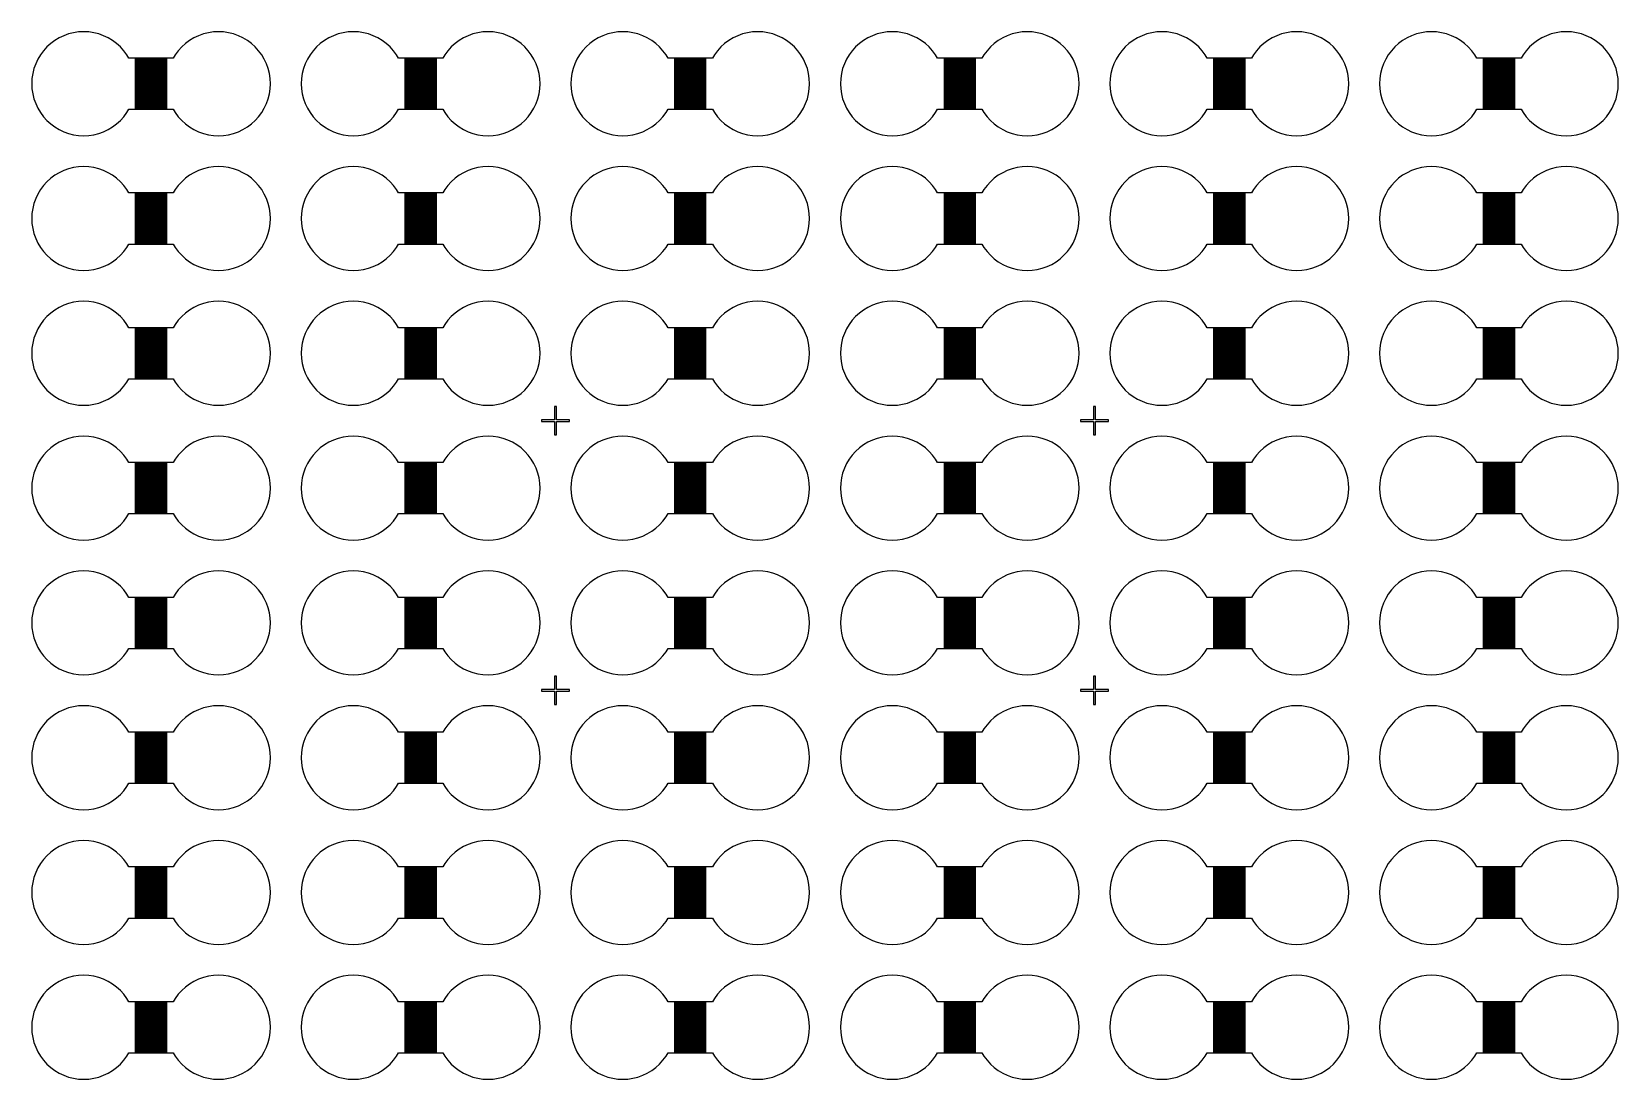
# Model space of a CAD drawing. Extents: x 1 to 107, y 1 to 71.
import ezdxf

# ---------------------------------------------------------------- set-up
doc = ezdxf.new("R2010")
doc.units = 0

msp = doc.modelspace()

# ---------------------------------------------------------------- linework, layer by layer
for p, q in [((2.04634, 69.9537), (1.81766, 69.7013)), ((2.29866, 70.1823), (2.04634, 69.9537)), ((2.57217, 70.3852), (2.29866, 70.1823)), ((2.86426, 70.5603), (2.57217, 70.3852)), ((3.17209, 70.7059), (2.86426, 70.5603)), ((3.49272, 70.8206), (3.17209, 70.7059)), ((3.82304, 70.9033), (3.49272, 70.8206)), ((4.15988, 70.9533), (3.82304, 70.9033)), ((4.5, 70.97), (4.15988, 70.9533)), ((4.84013, 70.9533), (4.5, 70.97)), ((5.17697, 70.9033), (4.84013, 70.9533)), ((5.50729, 70.8206), (5.17697, 70.9033)), ((5.82793, 70.7059), (5.50729, 70.8206)), ((6.13576, 70.5603), (5.82793, 70.7059)), ((6.42784, 70.3852), (6.13576, 70.5603)), ((6.70135, 70.1823), (6.42784, 70.3852)), ((6.95367, 69.9537), (6.70135, 70.1823)), ((7.18236, 69.7013), (6.95367, 69.9537)), ((11.0463, 69.9537), (10.8176, 69.7013)), ((11.2986, 70.1823), (11.0463, 69.9537)), ((11.5722, 70.3852), (11.2986, 70.1823)), ((11.8642, 70.5603), (11.5722, 70.3852)), ((12.1721, 70.7059), (11.8642, 70.5603)), ((12.4927, 70.8206), (12.1721, 70.7059)), ((12.823, 70.9033), (12.4927, 70.8206)), ((13.1599, 70.9533), (12.823, 70.9033)), ((13.5, 70.97), (13.1599, 70.9533)), ((13.8401, 70.9533), (13.5, 70.97)), ((14.177, 70.9033), (13.8401, 70.9533)), ((14.5073, 70.8206), (14.177, 70.9033)), ((14.8279, 70.7059), (14.5073, 70.8206)), ((15.1357, 70.5603), (14.8279, 70.7059)), ((15.4278, 70.3852), (15.1357, 70.5603)), ((15.7013, 70.1823), (15.4278, 70.3852)), ((15.9537, 69.9537), (15.7013, 70.1823)), ((16.1823, 69.7013), (15.9537, 69.9537)), ((20.0463, 69.9537), (19.8177, 69.7013)), ((20.2987, 70.1823), (20.0463, 69.9537)), ((20.5722, 70.3852), (20.2987, 70.1823)), ((20.8643, 70.5603), (20.5722, 70.3852)), ((21.1721, 70.7059), (20.8643, 70.5603)), ((21.4927, 70.8206), (21.1721, 70.7059)), ((21.823, 70.9033), (21.4927, 70.8206)), ((22.1599, 70.9533), (21.823, 70.9033)), ((22.5, 70.97), (22.1599, 70.9533)), ((22.8401, 70.9533), (22.5, 70.97)), ((23.177, 70.9033), (22.8401, 70.9533)), ((23.5073, 70.8206), (23.177, 70.9033)), ((23.8279, 70.7059), (23.5073, 70.8206)), ((24.1358, 70.5603), (23.8279, 70.7059)), ((24.4278, 70.3852), (24.1358, 70.5603)), ((24.7014, 70.1823), (24.4278, 70.3852)), ((24.9537, 69.9537), (24.7014, 70.1823)), ((25.1824, 69.7013), (24.9537, 69.9537)), ((29.0463, 69.9537), (28.8176, 69.7013)), ((29.2986, 70.1823), (29.0463, 69.9537)), ((29.5722, 70.3852), (29.2986, 70.1823)), ((29.8642, 70.5603), (29.5722, 70.3852)), ((30.1721, 70.7059), (29.8642, 70.5603)), ((30.4927, 70.8206), (30.1721, 70.7059)), ((30.823, 70.9033), (30.4927, 70.8206)), ((31.1599, 70.9533), (30.823, 70.9033)), ((31.5, 70.97), (31.1599, 70.9533)), ((31.8401, 70.9533), (31.5, 70.97)), ((32.177, 70.9033), (31.8401, 70.9533)), ((32.5073, 70.8206), (32.177, 70.9033)), ((32.8279, 70.7059), (32.5073, 70.8206)), ((33.1357, 70.5603), (32.8279, 70.7059)), ((33.4278, 70.3852), (33.1357, 70.5603)), ((33.7013, 70.1823), (33.4278, 70.3852)), ((33.9537, 69.9537), (33.7013, 70.1823)), ((34.1823, 69.7013), (33.9537, 69.9537)), ((38.0463, 69.9537), (37.8177, 69.7013)), ((38.2987, 70.1823), (38.0463, 69.9537)), ((38.5722, 70.3852), (38.2987, 70.1823)), ((38.8643, 70.5603), (38.5722, 70.3852)), ((39.1721, 70.7059), (38.8643, 70.5603)), ((39.4927, 70.8206), (39.1721, 70.7059)), ((39.823, 70.9033), (39.4927, 70.8206)), ((40.1599, 70.9533), (39.823, 70.9033)), ((40.5, 70.97), (40.1599, 70.9533)), ((40.8401, 70.9533), (40.5, 70.97)), ((41.177, 70.9033), (40.8401, 70.9533)), ((41.5073, 70.8206), (41.177, 70.9033)), ((41.8279, 70.7059), (41.5073, 70.8206)), ((42.1358, 70.5603), (41.8279, 70.7059)), ((42.4278, 70.3852), (42.1358, 70.5603)), ((42.7014, 70.1823), (42.4278, 70.3852)), ((42.9537, 69.9537), (42.7014, 70.1823)), ((43.1824, 69.7013), (42.9537, 69.9537)), ((47.0463, 69.9537), (46.8176, 69.7013)), ((47.2986, 70.1823), (47.0463, 69.9537)), ((47.5722, 70.3852), (47.2986, 70.1823)), ((47.8642, 70.5603), (47.5722, 70.3852)), ((48.1721, 70.7059), (47.8642, 70.5603)), ((48.4927, 70.8206), (48.1721, 70.7059)), ((48.823, 70.9033), (48.4927, 70.8206)), ((49.1599, 70.9533), (48.823, 70.9033)), ((49.5, 70.97), (49.1599, 70.9533)), ((49.8401, 70.9533), (49.5, 70.97)), ((50.177, 70.9033), (49.8401, 70.9533)), ((50.5073, 70.8206), (50.177, 70.9033)), ((50.8279, 70.7059), (50.5073, 70.8206)), ((51.1357, 70.5603), (50.8279, 70.7059)), ((51.4278, 70.3852), (51.1357, 70.5603)), ((51.7013, 70.1823), (51.4278, 70.3852)), ((51.9537, 69.9537), (51.7013, 70.1823)), ((52.1823, 69.7013), (51.9537, 69.9537)), ((56.0463, 69.9537), (55.8177, 69.7013)), ((56.2987, 70.1823), (56.0463, 69.9537)), ((56.5722, 70.3852), (56.2987, 70.1823)), ((56.8643, 70.5603), (56.5722, 70.3852)), ((57.1721, 70.7059), (56.8643, 70.5603)), ((57.4927, 70.8206), (57.1721, 70.7059)), ((57.823, 70.9033), (57.4927, 70.8206)), ((58.1599, 70.9533), (57.823, 70.9033)), ((58.5, 70.97), (58.1599, 70.9533)), ((58.8401, 70.9533), (58.5, 70.97)), ((59.177, 70.9033), (58.8401, 70.9533)), ((59.5073, 70.8206), (59.177, 70.9033)), ((59.8279, 70.7059), (59.5073, 70.8206)), ((60.1358, 70.5603), (59.8279, 70.7059)), ((60.4278, 70.3852), (60.1358, 70.5603)), ((60.7014, 70.1823), (60.4278, 70.3852)), ((60.9537, 69.9537), (60.7014, 70.1823)), ((61.1824, 69.7013), (60.9537, 69.9537)), ((65.0463, 69.9537), (64.8176, 69.7013)), ((65.2986, 70.1823), (65.0463, 69.9537)), ((65.5722, 70.3852), (65.2986, 70.1823)), ((65.8642, 70.5603), (65.5722, 70.3852)), ((66.1721, 70.7059), (65.8642, 70.5603)), ((66.4927, 70.8206), (66.1721, 70.7059)), ((66.823, 70.9033), (66.4927, 70.8206)), ((67.1599, 70.9533), (66.823, 70.9033)), ((67.5, 70.97), (67.1599, 70.9533)), ((67.8401, 70.9533), (67.5, 70.97)), ((68.177, 70.9033), (67.8401, 70.9533)), ((68.5073, 70.8206), (68.177, 70.9033)), ((68.8279, 70.7059), (68.5073, 70.8206)), ((69.1357, 70.5603), (68.8279, 70.7059)), ((69.4278, 70.3852), (69.1357, 70.5603)), ((69.7013, 70.1823), (69.4278, 70.3852)), ((69.9537, 69.9537), (69.7013, 70.1823)), ((70.1823, 69.7013), (69.9537, 69.9537)), ((74.0463, 69.9537), (73.8177, 69.7013)), ((74.2987, 70.1823), (74.0463, 69.9537)), ((74.5722, 70.3852), (74.2987, 70.1823)), ((74.8643, 70.5603), (74.5722, 70.3852)), ((75.1721, 70.7059), (74.8643, 70.5603)), ((75.4927, 70.8206), (75.1721, 70.7059)), ((75.823, 70.9033), (75.4927, 70.8206)), ((76.1599, 70.9533), (75.823, 70.9033)), ((76.5, 70.97), (76.1599, 70.9533)), ((76.8401, 70.9533), (76.5, 70.97)), ((77.177, 70.9033), (76.8401, 70.9533)), ((77.5073, 70.8206), (77.177, 70.9033)), ((77.8279, 70.7059), (77.5073, 70.8206)), ((78.1358, 70.5603), (77.8279, 70.7059)), ((78.4278, 70.3852), (78.1358, 70.5603)), ((78.7014, 70.1823), (78.4278, 70.3852)), ((78.9537, 69.9537), (78.7014, 70.1823)), ((79.1824, 69.7013), (78.9537, 69.9537)), ((83.0463, 69.9537), (82.8176, 69.7013)), ((83.2986, 70.1823), (83.0463, 69.9537)), ((83.5722, 70.3852), (83.2986, 70.1823)), ((83.8642, 70.5603), (83.5722, 70.3852)), ((84.1721, 70.7059), (83.8642, 70.5603)), ((84.4927, 70.8206), (84.1721, 70.7059)), ((84.823, 70.9033), (84.4927, 70.8206)), ((85.1599, 70.9533), (84.823, 70.9033)), ((85.5, 70.97), (85.1599, 70.9533)), ((85.8401, 70.9533), (85.5, 70.97)), ((86.177, 70.9033), (85.8401, 70.9533)), ((86.5073, 70.8206), (86.177, 70.9033)), ((86.8279, 70.7059), (86.5073, 70.8206)), ((87.1357, 70.5603), (86.8279, 70.7059)), ((87.4278, 70.3852), (87.1357, 70.5603)), ((87.7013, 70.1823), (87.4278, 70.3852)), ((87.9537, 69.9537), (87.7013, 70.1823)), ((88.1823, 69.7013), (87.9537, 69.9537)), ((92.0463, 69.9537), (91.8177, 69.7013)), ((92.2987, 70.1823), (92.0463, 69.9537)), ((92.5722, 70.3852), (92.2987, 70.1823)), ((92.8643, 70.5603), (92.5722, 70.3852)), ((93.1721, 70.7059), (92.8643, 70.5603)), ((93.4927, 70.8206), (93.1721, 70.7059)), ((93.823, 70.9033), (93.4927, 70.8206)), ((94.1599, 70.9533), (93.823, 70.9033)), ((94.5, 70.97), (94.1599, 70.9533)), ((94.8401, 70.9533), (94.5, 70.97)), ((95.177, 70.9033), (94.8401, 70.9533)), ((95.5073, 70.8206), (95.177, 70.9033)), ((95.8279, 70.7059), (95.5073, 70.8206)), ((96.1358, 70.5603), (95.8279, 70.7059)), ((96.4278, 70.3852), (96.1358, 70.5603)), ((96.7014, 70.1823), (96.4278, 70.3852)), ((96.9537, 69.9537), (96.7014, 70.1823)), ((97.1824, 69.7013), (96.9537, 69.9537)), ((101.046, 69.9537), (100.818, 69.7013)), ((101.299, 70.1823), (101.046, 69.9537)), ((101.572, 70.3852), (101.299, 70.1823)), ((101.864, 70.5603), (101.572, 70.3852)), ((102.172, 70.7059), (101.864, 70.5603)), ((102.493, 70.8206), (102.172, 70.7059)), ((102.823, 70.9033), (102.493, 70.8206)), ((103.16, 70.9533), (102.823, 70.9033)), ((103.5, 70.97), (103.16, 70.9533)), ((103.84, 70.9533), (103.5, 70.97)), ((104.177, 70.9033), (103.84, 70.9533)), ((104.507, 70.8206), (104.177, 70.9033)), ((104.828, 70.7059), (104.507, 70.8206)), ((105.136, 70.5603), (104.828, 70.7059)), ((105.428, 70.3852), (105.136, 70.5603)), ((105.701, 70.1823), (105.428, 70.3852)), ((105.954, 69.9537), (105.701, 70.1823)), ((106.182, 69.7013), (105.954, 69.9537)), ((1.43974, 69.1357), (1.29414, 68.8279)), ((1.61481, 69.4278), (1.43974, 69.1357)), ((1.81766, 69.7013), (1.61481, 69.4278)), ((7.38521, 69.4278), (7.18236, 69.7013)), ((7.51877, 69.205), (7.38521, 69.4278)), ((10.4812, 69.205), (7.51877, 69.205)), ((7.97, 69.165), (7.97, 69.195)), ((7.97, 69.195), (10.03, 69.195)), ((10.03, 69.165), (7.97, 69.165)), ((7.97, 69.125), (7.97, 69.155)), ((7.97, 69.155), (10.03, 69.155)), ((10.03, 69.125), (7.97, 69.125)), ((7.97, 69.085), (7.97, 69.115)), ((7.97, 69.115), (10.03, 69.115)), ((10.03, 69.085), (7.97, 69.085)), ((7.97, 69.045), (7.97, 69.075)), ((7.97, 69.075), (10.03, 69.075)), ((10.03, 69.045), (7.97, 69.045)), ((7.97, 69.005), (7.97, 69.035)), ((7.97, 69.035), (10.03, 69.035)), ((10.03, 69.005), (7.97, 69.005)), ((7.97, 68.965), (7.97, 68.995)), ((7.97, 68.995), (10.03, 68.995)), ((10.03, 68.965), (7.97, 68.965)), ((7.97, 68.925), (7.97, 68.955)), ((7.97, 68.955), (10.03, 68.955)), ((10.03, 68.925), (7.97, 68.925)), ((7.97, 68.885), (7.97, 68.915)), ((7.97, 68.915), (10.03, 68.915)), ((10.03, 68.885), (7.97, 68.885)), ((7.97, 68.845), (7.97, 68.875)), ((7.97, 68.875), (10.03, 68.875)), ((10.03, 69.195), (10.03, 69.165)), ((10.03, 69.155), (10.03, 69.125)), ((10.03, 69.115), (10.03, 69.085)), ((10.03, 69.075), (10.03, 69.045)), ((10.03, 69.035), (10.03, 69.005)), ((10.03, 68.995), (10.03, 68.965)), ((10.03, 68.955), (10.03, 68.925)), ((10.03, 68.915), (10.03, 68.885)), ((10.03, 68.875), (10.03, 68.845)), ((10.6148, 69.4278), (10.4812, 69.205)), ((10.8176, 69.7013), (10.6148, 69.4278)), ((16.3852, 69.4278), (16.1823, 69.7013)), ((16.5603, 69.1357), (16.3852, 69.4278)), ((16.7059, 68.8279), (16.5603, 69.1357)), ((19.4397, 69.1357), (19.2941, 68.8279)), ((19.6148, 69.4278), (19.4397, 69.1357)), ((19.8177, 69.7013), (19.6148, 69.4278)), ((25.3852, 69.4278), (25.1824, 69.7013)), ((25.5188, 69.205), (25.3852, 69.4278)), ((28.4812, 69.205), (25.5188, 69.205)), ((25.97, 69.165), (25.97, 69.195)), ((25.97, 69.195), (28.03, 69.195)), ((28.03, 69.165), (25.97, 69.165)), ((25.97, 69.125), (25.97, 69.155)), ((25.97, 69.155), (28.03, 69.155)), ((28.03, 69.125), (25.97, 69.125)), ((25.97, 69.085), (25.97, 69.115)), ((25.97, 69.115), (28.03, 69.115)), ((28.03, 69.085), (25.97, 69.085)), ((25.97, 69.045), (25.97, 69.075)), ((25.97, 69.075), (28.03, 69.075)), ((28.03, 69.045), (25.97, 69.045)), ((25.97, 69.005), (25.97, 69.035)), ((25.97, 69.035), (28.03, 69.035)), ((28.03, 69.005), (25.97, 69.005)), ((25.97, 68.965), (25.97, 68.995)), ((25.97, 68.995), (28.03, 68.995)), ((28.03, 68.965), (25.97, 68.965)), ((25.97, 68.925), (25.97, 68.955)), ((25.97, 68.955), (28.03, 68.955)), ((28.03, 68.925), (25.97, 68.925)), ((25.97, 68.885), (25.97, 68.915)), ((25.97, 68.915), (28.03, 68.915)), ((28.03, 68.885), (25.97, 68.885)), ((25.97, 68.845), (25.97, 68.875)), ((25.97, 68.875), (28.03, 68.875)), ((28.03, 69.195), (28.03, 69.165)), ((28.03, 69.155), (28.03, 69.125)), ((28.03, 69.115), (28.03, 69.085)), ((28.03, 69.075), (28.03, 69.045)), ((28.03, 69.035), (28.03, 69.005)), ((28.03, 68.995), (28.03, 68.965)), ((28.03, 68.955), (28.03, 68.925)), ((28.03, 68.915), (28.03, 68.885)), ((28.03, 68.875), (28.03, 68.845)), ((28.6148, 69.4278), (28.4812, 69.205)), ((28.8176, 69.7013), (28.6148, 69.4278)), ((34.3852, 69.4278), (34.1823, 69.7013)), ((34.5603, 69.1357), (34.3852, 69.4278)), ((34.7059, 68.8279), (34.5603, 69.1357)), ((37.4397, 69.1357), (37.2941, 68.8279)), ((37.6148, 69.4278), (37.4397, 69.1357)), ((37.8177, 69.7013), (37.6148, 69.4278)), ((43.3852, 69.4278), (43.1824, 69.7013)), ((43.5188, 69.205), (43.3852, 69.4278)), ((46.4812, 69.205), (43.5188, 69.205)), ((43.97, 69.165), (43.97, 69.195)), ((43.97, 69.195), (46.03, 69.195)), ((46.03, 69.165), (43.97, 69.165)), ((43.97, 69.125), (43.97, 69.155)), ((43.97, 69.155), (46.03, 69.155)), ((46.03, 69.125), (43.97, 69.125)), ((43.97, 69.085), (43.97, 69.115)), ((43.97, 69.115), (46.03, 69.115)), ((46.03, 69.085), (43.97, 69.085)), ((43.97, 69.045), (43.97, 69.075)), ((43.97, 69.075), (46.03, 69.075)), ((46.03, 69.045), (43.97, 69.045)), ((43.97, 69.005), (43.97, 69.035)), ((43.97, 69.035), (46.03, 69.035)), ((46.03, 69.005), (43.97, 69.005)), ((43.97, 68.965), (43.97, 68.995)), ((43.97, 68.995), (46.03, 68.995)), ((46.03, 68.965), (43.97, 68.965)), ((43.97, 68.925), (43.97, 68.955)), ((43.97, 68.955), (46.03, 68.955)), ((46.03, 68.925), (43.97, 68.925)), ((43.97, 68.885), (43.97, 68.915)), ((43.97, 68.915), (46.03, 68.915)), ((46.03, 68.885), (43.97, 68.885)), ((43.97, 68.845), (43.97, 68.875)), ((43.97, 68.875), (46.03, 68.875)), ((46.03, 69.195), (46.03, 69.165)), ((46.03, 69.155), (46.03, 69.125)), ((46.03, 69.115), (46.03, 69.085)), ((46.03, 69.075), (46.03, 69.045)), ((46.03, 69.035), (46.03, 69.005)), ((46.03, 68.995), (46.03, 68.965)), ((46.03, 68.955), (46.03, 68.925)), ((46.03, 68.915), (46.03, 68.885)), ((46.03, 68.875), (46.03, 68.845)), ((46.6148, 69.4278), (46.4812, 69.205)), ((46.8176, 69.7013), (46.6148, 69.4278)), ((52.3852, 69.4278), (52.1823, 69.7013)), ((52.5603, 69.1357), (52.3852, 69.4278)), ((52.7059, 68.8279), (52.5603, 69.1357)), ((55.4397, 69.1357), (55.2941, 68.8279)), ((55.6148, 69.4278), (55.4397, 69.1357)), ((55.8177, 69.7013), (55.6148, 69.4278)), ((61.3852, 69.4278), (61.1824, 69.7013)), ((61.5188, 69.205), (61.3852, 69.4278)), ((64.4812, 69.205), (61.5188, 69.205)), ((61.97, 69.165), (61.97, 69.195)), ((61.97, 69.195), (64.03, 69.195)), ((64.03, 69.165), (61.97, 69.165)), ((61.97, 69.125), (61.97, 69.155)), ((61.97, 69.155), (64.03, 69.155)), ((64.03, 69.125), (61.97, 69.125)), ((61.97, 69.085), (61.97, 69.115)), ((61.97, 69.115), (64.03, 69.115)), ((64.03, 69.085), (61.97, 69.085)), ((61.97, 69.045), (61.97, 69.075)), ((61.97, 69.075), (64.03, 69.075)), ((64.03, 69.045), (61.97, 69.045)), ((61.97, 69.005), (61.97, 69.035)), ((61.97, 69.035), (64.03, 69.035)), ((64.03, 69.005), (61.97, 69.005)), ((61.97, 68.965), (61.97, 68.995)), ((61.97, 68.995), (64.03, 68.995)), ((64.03, 68.965), (61.97, 68.965)), ((61.97, 68.925), (61.97, 68.955)), ((61.97, 68.955), (64.03, 68.955)), ((64.03, 68.925), (61.97, 68.925)), ((61.97, 68.885), (61.97, 68.915)), ((61.97, 68.915), (64.03, 68.915)), ((64.03, 68.885), (61.97, 68.885)), ((61.97, 68.845), (61.97, 68.875)), ((61.97, 68.875), (64.03, 68.875)), ((64.03, 69.195), (64.03, 69.165)), ((64.03, 69.155), (64.03, 69.125)), ((64.03, 69.115), (64.03, 69.085)), ((64.03, 69.075), (64.03, 69.045)), ((64.03, 69.035), (64.03, 69.005)), ((64.03, 68.995), (64.03, 68.965)), ((64.03, 68.955), (64.03, 68.925)), ((64.03, 68.915), (64.03, 68.885)), ((64.03, 68.875), (64.03, 68.845)), ((64.6148, 69.4278), (64.4812, 69.205)), ((64.8176, 69.7013), (64.6148, 69.4278)), ((70.3852, 69.4278), (70.1823, 69.7013)), ((70.5603, 69.1357), (70.3852, 69.4278)), ((70.7059, 68.8279), (70.5603, 69.1357)), ((73.4397, 69.1357), (73.2941, 68.8279)), ((73.6148, 69.4278), (73.4397, 69.1357)), ((73.8177, 69.7013), (73.6148, 69.4278)), ((79.3852, 69.4278), (79.1824, 69.7013)), ((79.5188, 69.205), (79.3852, 69.4278)), ((82.4812, 69.205), (79.5188, 69.205)), ((79.97, 69.165), (79.97, 69.195)), ((79.97, 69.195), (82.03, 69.195)), ((82.03, 69.165), (79.97, 69.165)), ((79.97, 69.125), (79.97, 69.155)), ((79.97, 69.155), (82.03, 69.155)), ((82.03, 69.125), (79.97, 69.125)), ((79.97, 69.085), (79.97, 69.115)), ((79.97, 69.115), (82.03, 69.115)), ((82.03, 69.085), (79.97, 69.085)), ((79.97, 69.045), (79.97, 69.075)), ((79.97, 69.075), (82.03, 69.075)), ((82.03, 69.045), (79.97, 69.045)), ((79.97, 69.005), (79.97, 69.035)), ((79.97, 69.035), (82.03, 69.035)), ((82.03, 69.005), (79.97, 69.005)), ((79.97, 68.965), (79.97, 68.995)), ((79.97, 68.995), (82.03, 68.995)), ((82.03, 68.965), (79.97, 68.965)), ((79.97, 68.925), (79.97, 68.955)), ((79.97, 68.955), (82.03, 68.955)), ((82.03, 68.925), (79.97, 68.925)), ((79.97, 68.885), (79.97, 68.915)), ((79.97, 68.915), (82.03, 68.915)), ((82.03, 68.885), (79.97, 68.885)), ((79.97, 68.845), (79.97, 68.875)), ((79.97, 68.875), (82.03, 68.875)), ((82.03, 69.195), (82.03, 69.165)), ((82.03, 69.155), (82.03, 69.125)), ((82.03, 69.115), (82.03, 69.085)), ((82.03, 69.075), (82.03, 69.045)), ((82.03, 69.035), (82.03, 69.005)), ((82.03, 68.995), (82.03, 68.965)), ((82.03, 68.955), (82.03, 68.925)), ((82.03, 68.915), (82.03, 68.885)), ((82.03, 68.875), (82.03, 68.845)), ((82.6148, 69.4278), (82.4812, 69.205)), ((82.8176, 69.7013), (82.6148, 69.4278)), ((88.3852, 69.4278), (88.1823, 69.7013)), ((88.5603, 69.1357), (88.3852, 69.4278)), ((88.7059, 68.8279), (88.5603, 69.1357)), ((91.4397, 69.1357), (91.2941, 68.8279)), ((91.6148, 69.4278), (91.4397, 69.1357)), ((91.8177, 69.7013), (91.6148, 69.4278)), ((97.3852, 69.4278), (97.1824, 69.7013)), ((97.5188, 69.205), (97.3852, 69.4278)), ((100.481, 69.205), (97.5188, 69.205)), ((97.97, 69.165), (97.97, 69.195)), ((97.97, 69.195), (100.03, 69.195)), ((100.03, 69.165), (97.97, 69.165)), ((97.97, 69.125), (97.97, 69.155)), ((97.97, 69.155), (100.03, 69.155)), ((100.03, 69.125), (97.97, 69.125)), ((97.97, 69.085), (97.97, 69.115)), ((97.97, 69.115), (100.03, 69.115)), ((100.03, 69.085), (97.97, 69.085)), ((97.97, 69.045), (97.97, 69.075)), ((97.97, 69.075), (100.03, 69.075)), ((100.03, 69.045), (97.97, 69.045)), ((97.97, 69.005), (97.97, 69.035)), ((97.97, 69.035), (100.03, 69.035)), ((100.03, 69.005), (97.97, 69.005)), ((97.97, 68.965), (97.97, 68.995)), ((97.97, 68.995), (100.03, 68.995)), ((100.03, 68.965), (97.97, 68.965)), ((97.97, 68.925), (97.97, 68.955)), ((97.97, 68.955), (100.03, 68.955)), ((100.03, 68.925), (97.97, 68.925)), ((97.97, 68.885), (97.97, 68.915)), ((97.97, 68.915), (100.03, 68.915)), ((100.03, 68.885), (97.97, 68.885)), ((97.97, 68.845), (97.97, 68.875)), ((97.97, 68.875), (100.03, 68.875)), ((100.03, 69.195), (100.03, 69.165)), ((100.03, 69.155), (100.03, 69.125)), ((100.03, 69.115), (100.03, 69.085)), ((100.03, 69.075), (100.03, 69.045)), ((100.03, 69.035), (100.03, 69.005)), ((100.03, 68.995), (100.03, 68.965)), ((100.03, 68.955), (100.03, 68.925)), ((100.03, 68.915), (100.03, 68.885)), ((100.03, 68.875), (100.03, 68.845)), ((100.615, 69.4278), (100.481, 69.205)), ((100.818, 69.7013), (100.615, 69.4278)), ((106.385, 69.4278), (106.182, 69.7013)), ((106.56, 69.1357), (106.385, 69.4278)), ((106.706, 68.8279), (106.56, 69.1357)), ((1.04672, 67.8401), (1.03001, 67.5)), ((1.09668, 68.177), (1.04672, 67.8401)), ((1.17943, 68.5073), (1.09668, 68.177)), ((1.29414, 68.8279), (1.17943, 68.5073)), ((10.03, 68.845), (7.97, 68.845)), ((7.97, 68.805), (7.97, 68.835)), ((7.97, 68.835), (10.03, 68.835)), ((10.03, 68.805), (7.97, 68.805)), ((7.97, 68.765), (7.97, 68.795)), ((7.97, 68.795), (10.03, 68.795)), ((10.03, 68.765), (7.97, 68.765)), ((7.97, 68.725), (7.97, 68.755)), ((7.97, 68.755), (10.03, 68.755)), ((10.03, 68.725), (7.97, 68.725)), ((7.97, 68.685), (7.97, 68.715)), ((7.97, 68.715), (10.03, 68.715)), ((10.03, 68.685), (7.97, 68.685)), ((7.97, 68.645), (7.97, 68.675)), ((7.97, 68.675), (10.03, 68.675)), ((10.03, 68.645), (7.97, 68.645)), ((7.97, 68.605), (7.97, 68.635)), ((7.97, 68.635), (10.03, 68.635)), ((10.03, 68.605), (7.97, 68.605)), ((7.97, 68.565), (7.97, 68.595)), ((7.97, 68.595), (10.03, 68.595)), ((10.03, 68.565), (7.97, 68.565)), ((7.97, 68.525), (7.97, 68.555)), ((7.97, 68.555), (10.03, 68.555)), ((10.03, 68.525), (7.97, 68.525)), ((7.97, 68.485), (7.97, 68.515)), ((7.97, 68.515), (10.03, 68.515)), ((10.03, 68.485), (7.97, 68.485)), ((7.97, 68.445), (7.97, 68.475)), ((7.97, 68.475), (10.03, 68.475)), ((10.03, 68.445), (7.97, 68.445)), ((7.97, 68.405), (7.97, 68.435)), ((7.97, 68.435), (10.03, 68.435)), ((10.03, 68.405), (7.97, 68.405)), ((7.97, 68.365), (7.97, 68.395)), ((7.97, 68.395), (10.03, 68.395)), ((10.03, 68.365), (7.97, 68.365)), ((7.97, 68.325), (7.97, 68.355)), ((7.97, 68.355), (10.03, 68.355)), ((10.03, 68.325), (7.97, 68.325)), ((7.97, 68.285), (7.97, 68.315)), ((7.97, 68.315), (10.03, 68.315)), ((10.03, 68.285), (7.97, 68.285)), ((7.97, 68.245), (7.97, 68.275)), ((7.97, 68.275), (10.03, 68.275)), ((10.03, 68.245), (7.97, 68.245)), ((7.97, 68.205), (7.97, 68.235)), ((7.97, 68.235), (10.03, 68.235)), ((10.03, 68.205), (7.97, 68.205)), ((7.97, 68.165), (7.97, 68.195)), ((7.97, 68.195), (10.03, 68.195)), ((10.03, 68.165), (7.97, 68.165)), ((7.97, 68.125), (7.97, 68.155)), ((7.97, 68.155), (10.03, 68.155)), ((10.03, 68.125), (7.97, 68.125)), ((7.97, 68.085), (7.97, 68.115)), ((7.97, 68.115), (10.03, 68.115)), ((10.03, 68.085), (7.97, 68.085)), ((7.97, 68.045), (7.97, 68.075)), ((7.97, 68.075), (10.03, 68.075)), ((10.03, 68.045), (7.97, 68.045)), ((7.97, 68.005), (7.97, 68.035)), ((7.97, 68.035), (10.03, 68.035)), ((10.03, 68.005), (7.97, 68.005)), ((7.97, 67.965), (7.97, 67.995)), ((7.97, 67.995), (10.03, 67.995)), ((10.03, 67.965), (7.97, 67.965)), ((7.97, 67.925), (7.97, 67.955)), ((7.97, 67.955), (10.03, 67.955)), ((10.03, 67.925), (7.97, 67.925)), ((7.97, 67.885), (7.97, 67.915)), ((7.97, 67.915), (10.03, 67.915)), ((10.03, 67.885), (7.97, 67.885)), ((7.97, 67.845), (7.97, 67.875)), ((7.97, 67.875), (10.03, 67.875)), ((10.03, 67.845), (7.97, 67.845)), ((7.97, 67.805), (7.97, 67.835)), ((7.97, 67.835), (10.03, 67.835)), ((10.03, 67.805), (7.97, 67.805)), ((10.03, 68.835), (10.03, 68.805)), ((10.03, 68.795), (10.03, 68.765)), ((10.03, 68.755), (10.03, 68.725)), ((10.03, 68.715), (10.03, 68.685)), ((10.03, 68.675), (10.03, 68.645)), ((10.03, 68.635), (10.03, 68.605)), ((10.03, 68.595), (10.03, 68.565)), ((10.03, 68.555), (10.03, 68.525)), ((10.03, 68.515), (10.03, 68.485)), ((10.03, 68.475), (10.03, 68.445)), ((10.03, 68.435), (10.03, 68.405)), ((10.03, 68.395), (10.03, 68.365)), ((10.03, 68.355), (10.03, 68.325)), ((10.03, 68.315), (10.03, 68.285)), ((10.03, 68.275), (10.03, 68.245)), ((10.03, 68.235), (10.03, 68.205)), ((10.03, 68.195), (10.03, 68.165)), ((10.03, 68.155), (10.03, 68.125)), ((10.03, 68.115), (10.03, 68.085)), ((10.03, 68.075), (10.03, 68.045)), ((10.03, 68.035), (10.03, 68.005)), ((10.03, 67.995), (10.03, 67.965)), ((10.03, 67.955), (10.03, 67.925)), ((10.03, 67.915), (10.03, 67.885)), ((10.03, 67.875), (10.03, 67.845)), ((10.03, 67.835), (10.03, 67.805)), ((16.8206, 68.5073), (16.7059, 68.8279)), ((16.9033, 68.177), (16.8206, 68.5073)), ((16.9533, 67.8401), (16.9033, 68.177)), ((16.97, 67.5), (16.9533, 67.8401)), ((19.0467, 67.8401), (19.03, 67.5)), ((19.0967, 68.177), (19.0467, 67.8401)), ((19.1794, 68.5073), (19.0967, 68.177)), ((19.2941, 68.8279), (19.1794, 68.5073)), ((28.03, 68.845), (25.97, 68.845)), ((25.97, 68.805), (25.97, 68.835)), ((25.97, 68.835), (28.03, 68.835)), ((28.03, 68.805), (25.97, 68.805)), ((25.97, 68.765), (25.97, 68.795)), ((25.97, 68.795), (28.03, 68.795)), ((28.03, 68.765), (25.97, 68.765)), ((25.97, 68.725), (25.97, 68.755)), ((25.97, 68.755), (28.03, 68.755)), ((28.03, 68.725), (25.97, 68.725)), ((25.97, 68.685), (25.97, 68.715)), ((25.97, 68.715), (28.03, 68.715)), ((28.03, 68.685), (25.97, 68.685)), ((25.97, 68.645), (25.97, 68.675)), ((25.97, 68.675), (28.03, 68.675)), ((28.03, 68.645), (25.97, 68.645)), ((25.97, 68.605), (25.97, 68.635)), ((25.97, 68.635), (28.03, 68.635)), ((28.03, 68.605), (25.97, 68.605)), ((25.97, 68.565), (25.97, 68.595)), ((25.97, 68.595), (28.03, 68.595)), ((28.03, 68.565), (25.97, 68.565)), ((25.97, 68.525), (25.97, 68.555)), ((25.97, 68.555), (28.03, 68.555)), ((28.03, 68.525), (25.97, 68.525)), ((25.97, 68.485), (25.97, 68.515)), ((25.97, 68.515), (28.03, 68.515)), ((28.03, 68.485), (25.97, 68.485)), ((25.97, 68.445), (25.97, 68.475)), ((25.97, 68.475), (28.03, 68.475)), ((28.03, 68.445), (25.97, 68.445)), ((25.97, 68.405), (25.97, 68.435)), ((25.97, 68.435), (28.03, 68.435)), ((28.03, 68.405), (25.97, 68.405)), ((25.97, 68.365), (25.97, 68.395)), ((25.97, 68.395), (28.03, 68.395)), ((28.03, 68.365), (25.97, 68.365)), ((25.97, 68.325), (25.97, 68.355)), ((25.97, 68.355), (28.03, 68.355)), ((28.03, 68.325), (25.97, 68.325)), ((25.97, 68.285), (25.97, 68.315)), ((25.97, 68.315), (28.03, 68.315)), ((28.03, 68.285), (25.97, 68.285)), ((25.97, 68.245), (25.97, 68.275)), ((25.97, 68.275), (28.03, 68.275)), ((28.03, 68.245), (25.97, 68.245)), ((25.97, 68.205), (25.97, 68.235)), ((25.97, 68.235), (28.03, 68.235)), ((28.03, 68.205), (25.97, 68.205)), ((25.97, 68.165), (25.97, 68.195)), ((25.97, 68.195), (28.03, 68.195)), ((28.03, 68.165), (25.97, 68.165)), ((25.97, 68.125), (25.97, 68.155)), ((25.97, 68.155), (28.03, 68.155)), ((28.03, 68.125), (25.97, 68.125)), ((25.97, 68.085), (25.97, 68.115)), ((25.97, 68.115), (28.03, 68.115)), ((28.03, 68.085), (25.97, 68.085)), ((25.97, 68.045), (25.97, 68.075)), ((25.97, 68.075), (28.03, 68.075)), ((28.03, 68.045), (25.97, 68.045)), ((25.97, 68.005), (25.97, 68.035)), ((25.97, 68.035), (28.03, 68.035)), ((28.03, 68.005), (25.97, 68.005)), ((25.97, 67.965), (25.97, 67.995)), ((25.97, 67.995), (28.03, 67.995)), ((28.03, 67.965), (25.97, 67.965)), ((25.97, 67.925), (25.97, 67.955)), ((25.97, 67.955), (28.03, 67.955)), ((28.03, 67.925), (25.97, 67.925)), ((25.97, 67.885), (25.97, 67.915)), ((25.97, 67.915), (28.03, 67.915)), ((28.03, 67.885), (25.97, 67.885)), ((25.97, 67.845), (25.97, 67.875)), ((25.97, 67.875), (28.03, 67.875)), ((28.03, 67.845), (25.97, 67.845)), ((25.97, 67.805), (25.97, 67.835)), ((25.97, 67.835), (28.03, 67.835)), ((28.03, 67.805), (25.97, 67.805)), ((28.03, 68.835), (28.03, 68.805)), ((28.03, 68.795), (28.03, 68.765)), ((28.03, 68.755), (28.03, 68.725)), ((28.03, 68.715), (28.03, 68.685)), ((28.03, 68.675), (28.03, 68.645)), ((28.03, 68.635), (28.03, 68.605)), ((28.03, 68.595), (28.03, 68.565)), ((28.03, 68.555), (28.03, 68.525)), ((28.03, 68.515), (28.03, 68.485)), ((28.03, 68.475), (28.03, 68.445)), ((28.03, 68.435), (28.03, 68.405)), ((28.03, 68.395), (28.03, 68.365)), ((28.03, 68.355), (28.03, 68.325)), ((28.03, 68.315), (28.03, 68.285)), ((28.03, 68.275), (28.03, 68.245)), ((28.03, 68.235), (28.03, 68.205)), ((28.03, 68.195), (28.03, 68.165)), ((28.03, 68.155), (28.03, 68.125)), ((28.03, 68.115), (28.03, 68.085)), ((28.03, 68.075), (28.03, 68.045)), ((28.03, 68.035), (28.03, 68.005)), ((28.03, 67.995), (28.03, 67.965)), ((28.03, 67.955), (28.03, 67.925)), ((28.03, 67.915), (28.03, 67.885)), ((28.03, 67.875), (28.03, 67.845)), ((28.03, 67.835), (28.03, 67.805)), ((34.8206, 68.5073), (34.7059, 68.8279)), ((34.9033, 68.177), (34.8206, 68.5073)), ((34.9533, 67.8401), (34.9033, 68.177)), ((34.97, 67.5), (34.9533, 67.8401)), ((37.0467, 67.8401), (37.03, 67.5)), ((37.0967, 68.177), (37.0467, 67.8401)), ((37.1794, 68.5073), (37.0967, 68.177)), ((37.2941, 68.8279), (37.1794, 68.5073)), ((46.03, 68.845), (43.97, 68.845)), ((43.97, 68.805), (43.97, 68.835)), ((43.97, 68.835), (46.03, 68.835)), ((46.03, 68.805), (43.97, 68.805)), ((43.97, 68.765), (43.97, 68.795)), ((43.97, 68.795), (46.03, 68.795)), ((46.03, 68.765), (43.97, 68.765)), ((43.97, 68.725), (43.97, 68.755)), ((43.97, 68.755), (46.03, 68.755)), ((46.03, 68.725), (43.97, 68.725)), ((43.97, 68.685), (43.97, 68.715)), ((43.97, 68.715), (46.03, 68.715)), ((46.03, 68.685), (43.97, 68.685)), ((43.97, 68.645), (43.97, 68.675)), ((43.97, 68.675), (46.03, 68.675)), ((46.03, 68.645), (43.97, 68.645)), ((43.97, 68.605), (43.97, 68.635)), ((43.97, 68.635), (46.03, 68.635)), ((46.03, 68.605), (43.97, 68.605)), ((43.97, 68.565), (43.97, 68.595)), ((43.97, 68.595), (46.03, 68.595)), ((46.03, 68.565), (43.97, 68.565)), ((43.97, 68.525), (43.97, 68.555)), ((43.97, 68.555), (46.03, 68.555)), ((46.03, 68.525), (43.97, 68.525)), ((43.97, 68.485), (43.97, 68.515)), ((43.97, 68.515), (46.03, 68.515)), ((46.03, 68.485), (43.97, 68.485)), ((43.97, 68.445), (43.97, 68.475)), ((43.97, 68.475), (46.03, 68.475)), ((46.03, 68.445), (43.97, 68.445)), ((43.97, 68.405), (43.97, 68.435)), ((43.97, 68.435), (46.03, 68.435)), ((46.03, 68.405), (43.97, 68.405)), ((43.97, 68.365), (43.97, 68.395)), ((43.97, 68.395), (46.03, 68.395)), ((46.03, 68.365), (43.97, 68.365)), ((43.97, 68.325), (43.97, 68.355)), ((43.97, 68.355), (46.03, 68.355)), ((46.03, 68.325), (43.97, 68.325)), ((43.97, 68.285), (43.97, 68.315)), ((43.97, 68.315), (46.03, 68.315)), ((46.03, 68.285), (43.97, 68.285)), ((43.97, 68.245), (43.97, 68.275)), ((43.97, 68.275), (46.03, 68.275)), ((46.03, 68.245), (43.97, 68.245)), ((43.97, 68.205), (43.97, 68.235)), ((43.97, 68.235), (46.03, 68.235)), ((46.03, 68.205), (43.97, 68.205)), ((43.97, 68.165), (43.97, 68.195)), ((43.97, 68.195), (46.03, 68.195)), ((46.03, 68.165), (43.97, 68.165)), ((43.97, 68.125), (43.97, 68.155)), ((43.97, 68.155), (46.03, 68.155)), ((46.03, 68.125), (43.97, 68.125)), ((43.97, 68.085), (43.97, 68.115)), ((43.97, 68.115), (46.03, 68.115)), ((46.03, 68.085), (43.97, 68.085)), ((43.97, 68.045), (43.97, 68.075)), ((43.97, 68.075), (46.03, 68.075)), ((46.03, 68.045), (43.97, 68.045)), ((43.97, 68.005), (43.97, 68.035)), ((43.97, 68.035), (46.03, 68.035)), ((46.03, 68.005), (43.97, 68.005)), ((43.97, 67.965), (43.97, 67.995)), ((43.97, 67.995), (46.03, 67.995)), ((46.03, 67.965), (43.97, 67.965)), ((43.97, 67.925), (43.97, 67.955)), ((43.97, 67.955), (46.03, 67.955)), ((46.03, 67.925), (43.97, 67.925)), ((43.97, 67.885), (43.97, 67.915)), ((43.97, 67.915), (46.03, 67.915)), ((46.03, 67.885), (43.97, 67.885)), ((43.97, 67.845), (43.97, 67.875)), ((43.97, 67.875), (46.03, 67.875)), ((46.03, 67.845), (43.97, 67.845)), ((43.97, 67.805), (43.97, 67.835)), ((43.97, 67.835), (46.03, 67.835)), ((46.03, 67.805), (43.97, 67.805)), ((46.03, 68.835), (46.03, 68.805)), ((46.03, 68.795), (46.03, 68.765)), ((46.03, 68.755), (46.03, 68.725)), ((46.03, 68.715), (46.03, 68.685)), ((46.03, 68.675), (46.03, 68.645)), ((46.03, 68.635), (46.03, 68.605)), ((46.03, 68.595), (46.03, 68.565)), ((46.03, 68.555), (46.03, 68.525)), ((46.03, 68.515), (46.03, 68.485)), ((46.03, 68.475), (46.03, 68.445)), ((46.03, 68.435), (46.03, 68.405)), ((46.03, 68.395), (46.03, 68.365)), ((46.03, 68.355), (46.03, 68.325)), ((46.03, 68.315), (46.03, 68.285)), ((46.03, 68.275), (46.03, 68.245)), ((46.03, 68.235), (46.03, 68.205)), ((46.03, 68.195), (46.03, 68.165)), ((46.03, 68.155), (46.03, 68.125)), ((46.03, 68.115), (46.03, 68.085)), ((46.03, 68.075), (46.03, 68.045)), ((46.03, 68.035), (46.03, 68.005)), ((46.03, 67.995), (46.03, 67.965)), ((46.03, 67.955), (46.03, 67.925)), ((46.03, 67.915), (46.03, 67.885)), ((46.03, 67.875), (46.03, 67.845)), ((46.03, 67.835), (46.03, 67.805)), ((52.8206, 68.5073), (52.7059, 68.8279)), ((52.9033, 68.177), (52.8206, 68.5073)), ((52.9533, 67.8401), (52.9033, 68.177)), ((52.97, 67.5), (52.9533, 67.8401)), ((55.0467, 67.8401), (55.03, 67.5)), ((55.0967, 68.177), (55.0467, 67.8401)), ((55.1794, 68.5073), (55.0967, 68.177)), ((55.2941, 68.8279), (55.1794, 68.5073)), ((64.03, 68.845), (61.97, 68.845)), ((61.97, 68.805), (61.97, 68.835)), ((61.97, 68.835), (64.03, 68.835)), ((64.03, 68.805), (61.97, 68.805)), ((61.97, 68.765), (61.97, 68.795)), ((61.97, 68.795), (64.03, 68.795)), ((64.03, 68.765), (61.97, 68.765)), ((61.97, 68.725), (61.97, 68.755)), ((61.97, 68.755), (64.03, 68.755)), ((64.03, 68.725), (61.97, 68.725)), ((61.97, 68.685), (61.97, 68.715)), ((61.97, 68.715), (64.03, 68.715)), ((64.03, 68.685), (61.97, 68.685)), ((61.97, 68.645), (61.97, 68.675)), ((61.97, 68.675), (64.03, 68.675)), ((64.03, 68.645), (61.97, 68.645)), ((61.97, 68.605), (61.97, 68.635)), ((61.97, 68.635), (64.03, 68.635)), ((64.03, 68.605), (61.97, 68.605)), ((61.97, 68.565), (61.97, 68.595)), ((61.97, 68.595), (64.03, 68.595)), ((64.03, 68.565), (61.97, 68.565)), ((61.97, 68.525), (61.97, 68.555)), ((61.97, 68.555), (64.03, 68.555)), ((64.03, 68.525), (61.97, 68.525)), ((61.97, 68.485), (61.97, 68.515)), ((61.97, 68.515), (64.03, 68.515)), ((64.03, 68.485), (61.97, 68.485)), ((61.97, 68.445), (61.97, 68.475)), ((61.97, 68.475), (64.03, 68.475)), ((64.03, 68.445), (61.97, 68.445)), ((61.97, 68.405), (61.97, 68.435)), ((61.97, 68.435), (64.03, 68.435)), ((64.03, 68.405), (61.97, 68.405)), ((61.97, 68.365), (61.97, 68.395)), ((61.97, 68.395), (64.03, 68.395)), ((64.03, 68.365), (61.97, 68.365)), ((61.97, 68.325), (61.97, 68.355)), ((61.97, 68.355), (64.03, 68.355)), ((64.03, 68.325), (61.97, 68.325)), ((61.97, 68.285), (61.97, 68.315)), ((61.97, 68.315), (64.03, 68.315)), ((64.03, 68.285), (61.97, 68.285)), ((61.97, 68.245), (61.97, 68.275)), ((61.97, 68.275), (64.03, 68.275)), ((64.03, 68.245), (61.97, 68.245)), ((61.97, 68.205), (61.97, 68.235)), ((61.97, 68.235), (64.03, 68.235)), ((64.03, 68.205), (61.97, 68.205)), ((61.97, 68.165), (61.97, 68.195)), ((61.97, 68.195), (64.03, 68.195)), ((64.03, 68.165), (61.97, 68.165)), ((61.97, 68.125), (61.97, 68.155)), ((61.97, 68.155), (64.03, 68.155)), ((64.03, 68.125), (61.97, 68.125)), ((61.97, 68.085), (61.97, 68.115)), ((61.97, 68.115), (64.03, 68.115)), ((64.03, 68.085), (61.97, 68.085)), ((61.97, 68.045), (61.97, 68.075)), ((61.97, 68.075), (64.03, 68.075)), ((64.03, 68.045), (61.97, 68.045)), ((61.97, 68.005), (61.97, 68.035)), ((61.97, 68.035), (64.03, 68.035)), ((64.03, 68.005), (61.97, 68.005)), ((61.97, 67.965), (61.97, 67.995)), ((61.97, 67.995), (64.03, 67.995)), ((64.03, 67.965), (61.97, 67.965)), ((61.97, 67.925), (61.97, 67.955)), ((61.97, 67.955), (64.03, 67.955)), ((64.03, 67.925), (61.97, 67.925)), ((61.97, 67.885), (61.97, 67.915)), ((61.97, 67.915), (64.03, 67.915)), ((64.03, 67.885), (61.97, 67.885)), ((61.97, 67.845), (61.97, 67.875)), ((61.97, 67.875), (64.03, 67.875)), ((64.03, 67.845), (61.97, 67.845)), ((61.97, 67.805), (61.97, 67.835)), ((61.97, 67.835), (64.03, 67.835)), ((64.03, 67.805), (61.97, 67.805)), ((64.03, 68.835), (64.03, 68.805)), ((64.03, 68.795), (64.03, 68.765)), ((64.03, 68.755), (64.03, 68.725)), ((64.03, 68.715), (64.03, 68.685)), ((64.03, 68.675), (64.03, 68.645)), ((64.03, 68.635), (64.03, 68.605)), ((64.03, 68.595), (64.03, 68.565)), ((64.03, 68.555), (64.03, 68.525)), ((64.03, 68.515), (64.03, 68.485)), ((64.03, 68.475), (64.03, 68.445)), ((64.03, 68.435), (64.03, 68.405)), ((64.03, 68.395), (64.03, 68.365)), ((64.03, 68.355), (64.03, 68.325)), ((64.03, 68.315), (64.03, 68.285)), ((64.03, 68.275), (64.03, 68.245)), ((64.03, 68.235), (64.03, 68.205)), ((64.03, 68.195), (64.03, 68.165)), ((64.03, 68.155), (64.03, 68.125)), ((64.03, 68.115), (64.03, 68.085)), ((64.03, 68.075), (64.03, 68.045)), ((64.03, 68.035), (64.03, 68.005)), ((64.03, 67.995), (64.03, 67.965)), ((64.03, 67.955), (64.03, 67.925)), ((64.03, 67.915), (64.03, 67.885)), ((64.03, 67.875), (64.03, 67.845)), ((64.03, 67.835), (64.03, 67.805)), ((70.8206, 68.5073), (70.7059, 68.8279)), ((70.9033, 68.177), (70.8206, 68.5073)), ((70.9533, 67.8401), (70.9033, 68.177)), ((70.97, 67.5), (70.9533, 67.8401)), ((73.0467, 67.8401), (73.03, 67.5)), ((73.0967, 68.177), (73.0467, 67.8401)), ((73.1794, 68.5073), (73.0967, 68.177)), ((73.2941, 68.8279), (73.1794, 68.5073)), ((82.03, 68.845), (79.97, 68.845)), ((79.97, 68.805), (79.97, 68.835)), ((79.97, 68.835), (82.03, 68.835)), ((82.03, 68.805), (79.97, 68.805)), ((79.97, 68.765), (79.97, 68.795)), ((79.97, 68.795), (82.03, 68.795)), ((82.03, 68.765), (79.97, 68.765)), ((79.97, 68.725), (79.97, 68.755)), ((79.97, 68.755), (82.03, 68.755)), ((82.03, 68.725), (79.97, 68.725)), ((79.97, 68.685), (79.97, 68.715)), ((79.97, 68.715), (82.03, 68.715)), ((82.03, 68.685), (79.97, 68.685)), ((79.97, 68.645), (79.97, 68.675)), ((79.97, 68.675), (82.03, 68.675)), ((82.03, 68.645), (79.97, 68.645)), ((79.97, 68.605), (79.97, 68.635)), ((79.97, 68.635), (82.03, 68.635)), ((82.03, 68.605), (79.97, 68.605)), ((79.97, 68.565), (79.97, 68.595)), ((79.97, 68.595), (82.03, 68.595)), ((82.03, 68.565), (79.97, 68.565)), ((79.97, 68.525), (79.97, 68.555)), ((79.97, 68.555), (82.03, 68.555)), ((82.03, 68.525), (79.97, 68.525)), ((79.97, 68.485), (79.97, 68.515)), ((79.97, 68.515), (82.03, 68.515)), ((82.03, 68.485), (79.97, 68.485)), ((79.97, 68.445), (79.97, 68.475)), ((79.97, 68.475), (82.03, 68.475)), ((82.03, 68.445), (79.97, 68.445)), ((79.97, 68.405), (79.97, 68.435)), ((79.97, 68.435), (82.03, 68.435)), ((82.03, 68.405), (79.97, 68.405)), ((79.97, 68.365), (79.97, 68.395)), ((79.97, 68.395), (82.03, 68.395)), ((82.03, 68.365), (79.97, 68.365)), ((79.97, 68.325), (79.97, 68.355)), ((79.97, 68.355), (82.03, 68.355)), ((82.03, 68.325), (79.97, 68.325)), ((79.97, 68.285), (79.97, 68.315)), ((79.97, 68.315), (82.03, 68.315)), ((82.03, 68.285), (79.97, 68.285)), ((79.97, 68.245), (79.97, 68.275)), ((79.97, 68.275), (82.03, 68.275)), ((82.03, 68.245), (79.97, 68.245)), ((79.97, 68.205), (79.97, 68.235)), ((79.97, 68.235), (82.03, 68.235)), ((82.03, 68.205), (79.97, 68.205)), ((79.97, 68.165), (79.97, 68.195)), ((79.97, 68.195), (82.03, 68.195)), ((82.03, 68.165), (79.97, 68.165)), ((79.97, 68.125), (79.97, 68.155)), ((79.97, 68.155), (82.03, 68.155)), ((82.03, 68.125), (79.97, 68.125)), ((79.97, 68.085), (79.97, 68.115)), ((79.97, 68.115), (82.03, 68.115)), ((82.03, 68.085), (79.97, 68.085)), ((79.97, 68.045), (79.97, 68.075)), ((79.97, 68.075), (82.03, 68.075)), ((82.03, 68.045), (79.97, 68.045)), ((79.97, 68.005), (79.97, 68.035)), ((79.97, 68.035), (82.03, 68.035)), ((82.03, 68.005), (79.97, 68.005)), ((79.97, 67.965), (79.97, 67.995)), ((79.97, 67.995), (82.03, 67.995)), ((82.03, 67.965), (79.97, 67.965)), ((79.97, 67.925), (79.97, 67.955)), ((79.97, 67.955), (82.03, 67.955)), ((82.03, 67.925), (79.97, 67.925)), ((79.97, 67.885), (79.97, 67.915)), ((79.97, 67.915), (82.03, 67.915)), ((82.03, 67.885), (79.97, 67.885)), ((79.97, 67.845), (79.97, 67.875)), ((79.97, 67.875), (82.03, 67.875)), ((82.03, 67.845), (79.97, 67.845)), ((79.97, 67.805), (79.97, 67.835)), ((79.97, 67.835), (82.03, 67.835)), ((82.03, 67.805), (79.97, 67.805)), ((82.03, 68.835), (82.03, 68.805)), ((82.03, 68.795), (82.03, 68.765)), ((82.03, 68.755), (82.03, 68.725)), ((82.03, 68.715), (82.03, 68.685)), ((82.03, 68.675), (82.03, 68.645)), ((82.03, 68.635), (82.03, 68.605)), ((82.03, 68.595), (82.03, 68.565)), ((82.03, 68.555), (82.03, 68.525)), ((82.03, 68.515), (82.03, 68.485)), ((82.03, 68.475), (82.03, 68.445)), ((82.03, 68.435), (82.03, 68.405)), ((82.03, 68.395), (82.03, 68.365)), ((82.03, 68.355), (82.03, 68.325)), ((82.03, 68.315), (82.03, 68.285)), ((82.03, 68.275), (82.03, 68.245)), ((82.03, 68.235), (82.03, 68.205)), ((82.03, 68.195), (82.03, 68.165)), ((82.03, 68.155), (82.03, 68.125)), ((82.03, 68.115), (82.03, 68.085)), ((82.03, 68.075), (82.03, 68.045)), ((82.03, 68.035), (82.03, 68.005)), ((82.03, 67.995), (82.03, 67.965)), ((82.03, 67.955), (82.03, 67.925)), ((82.03, 67.915), (82.03, 67.885)), ((82.03, 67.875), (82.03, 67.845)), ((82.03, 67.835), (82.03, 67.805)), ((88.8206, 68.5073), (88.7059, 68.8279)), ((88.9033, 68.177), (88.8206, 68.5073)), ((88.9533, 67.8401), (88.9033, 68.177)), ((88.97, 67.5), (88.9533, 67.8401)), ((91.0467, 67.8401), (91.03, 67.5)), ((91.0967, 68.177), (91.0467, 67.8401)), ((91.1794, 68.5073), (91.0967, 68.177)), ((91.2941, 68.8279), (91.1794, 68.5073)), ((100.03, 68.845), (97.97, 68.845)), ((97.97, 68.805), (97.97, 68.835)), ((97.97, 68.835), (100.03, 68.835)), ((100.03, 68.805), (97.97, 68.805)), ((97.97, 68.765), (97.97, 68.795)), ((97.97, 68.795), (100.03, 68.795)), ((100.03, 68.765), (97.97, 68.765)), ((97.97, 68.725), (97.97, 68.755)), ((97.97, 68.755), (100.03, 68.755)), ((100.03, 68.725), (97.97, 68.725)), ((97.97, 68.685), (97.97, 68.715)), ((97.97, 68.715), (100.03, 68.715)), ((100.03, 68.685), (97.97, 68.685)), ((97.97, 68.645), (97.97, 68.675)), ((97.97, 68.675), (100.03, 68.675)), ((100.03, 68.645), (97.97, 68.645)), ((97.97, 68.605), (97.97, 68.635)), ((97.97, 68.635), (100.03, 68.635)), ((100.03, 68.605), (97.97, 68.605)), ((97.97, 68.565), (97.97, 68.595)), ((97.97, 68.595), (100.03, 68.595)), ((100.03, 68.565), (97.97, 68.565)), ((97.97, 68.525), (97.97, 68.555)), ((97.97, 68.555), (100.03, 68.555)), ((100.03, 68.525), (97.97, 68.525)), ((97.97, 68.485), (97.97, 68.515)), ((97.97, 68.515), (100.03, 68.515)), ((100.03, 68.485), (97.97, 68.485)), ((97.97, 68.445), (97.97, 68.475)), ((97.97, 68.475), (100.03, 68.475)), ((100.03, 68.445), (97.97, 68.445)), ((97.97, 68.405), (97.97, 68.435)), ((97.97, 68.435), (100.03, 68.435)), ((100.03, 68.405), (97.97, 68.405)), ((97.97, 68.365), (97.97, 68.395)), ((97.97, 68.395), (100.03, 68.395)), ((100.03, 68.365), (97.97, 68.365)), ((97.97, 68.325), (97.97, 68.355)), ((97.97, 68.355), (100.03, 68.355)), ((100.03, 68.325), (97.97, 68.325)), ((97.97, 68.285), (97.97, 68.315)), ((97.97, 68.315), (100.03, 68.315)), ((100.03, 68.285), (97.97, 68.285)), ((97.97, 68.245), (97.97, 68.275)), ((97.97, 68.275), (100.03, 68.275)), ((100.03, 68.245), (97.97, 68.245)), ((97.97, 68.205), (97.97, 68.235)), ((97.97, 68.235), (100.03, 68.235)), ((100.03, 68.205), (97.97, 68.205)), ((97.97, 68.165), (97.97, 68.195)), ((97.97, 68.195), (100.03, 68.195)), ((100.03, 68.165), (97.97, 68.165)), ((97.97, 68.125), (97.97, 68.155)), ((97.97, 68.155), (100.03, 68.155)), ((100.03, 68.125), (97.97, 68.125)), ((97.97, 68.085), (97.97, 68.115)), ((97.97, 68.115), (100.03, 68.115)), ((100.03, 68.085), (97.97, 68.085)), ((97.97, 68.045), (97.97, 68.075)), ((97.97, 68.075), (100.03, 68.075)), ((100.03, 68.045), (97.97, 68.045)), ((97.97, 68.005), (97.97, 68.035)), ((97.97, 68.035), (100.03, 68.035)), ((100.03, 68.005), (97.97, 68.005)), ((97.97, 67.965), (97.97, 67.995)), ((97.97, 67.995), (100.03, 67.995)), ((100.03, 67.965), (97.97, 67.965)), ((97.97, 67.925), (97.97, 67.955)), ((97.97, 67.955), (100.03, 67.955)), ((100.03, 67.925), (97.97, 67.925)), ((97.97, 67.885), (97.97, 67.915)), ((97.97, 67.915), (100.03, 67.915)), ((100.03, 67.885), (97.97, 67.885)), ((97.97, 67.845), (97.97, 67.875)), ((97.97, 67.875), (100.03, 67.875)), ((100.03, 67.845), (97.97, 67.845)), ((97.97, 67.805), (97.97, 67.835)), ((97.97, 67.835), (100.03, 67.835)), ((100.03, 67.805), (97.97, 67.805)), ((100.03, 68.835), (100.03, 68.805)), ((100.03, 68.795), (100.03, 68.765)), ((100.03, 68.755), (100.03, 68.725)), ((100.03, 68.715), (100.03, 68.685)), ((100.03, 68.675), (100.03, 68.645)), ((100.03, 68.635), (100.03, 68.605)), ((100.03, 68.595), (100.03, 68.565)), ((100.03, 68.555), (100.03, 68.525)), ((100.03, 68.515), (100.03, 68.485)), ((100.03, 68.475), (100.03, 68.445)), ((100.03, 68.435), (100.03, 68.405)), ((100.03, 68.395), (100.03, 68.365)), ((100.03, 68.355), (100.03, 68.325)), ((100.03, 68.315), (100.03, 68.285)), ((100.03, 68.275), (100.03, 68.245)), ((100.03, 68.235), (100.03, 68.205)), ((100.03, 68.195), (100.03, 68.165)), ((100.03, 68.155), (100.03, 68.125)), ((100.03, 68.115), (100.03, 68.085)), ((100.03, 68.075), (100.03, 68.045)), ((100.03, 68.035), (100.03, 68.005)), ((100.03, 67.995), (100.03, 67.965)), ((100.03, 67.955), (100.03, 67.925)), ((100.03, 67.915), (100.03, 67.885)), ((100.03, 67.875), (100.03, 67.845)), ((100.03, 67.835), (100.03, 67.805)), ((106.821, 68.5073), (106.706, 68.8279)), ((106.903, 68.177), (106.821, 68.5073)), ((106.953, 67.8401), (106.903, 68.177)), ((106.97, 67.5), (106.953, 67.8401)), ((1.03001, 67.5), (1.04672, 67.1599)), ((1.04672, 67.1599), (1.09668, 66.823)), ((1.09668, 66.823), (1.17943, 66.4927)), ((7.97, 67.765), (7.97, 67.795)), ((7.97, 67.795), (10.03, 67.795)), ((10.03, 67.765), (7.97, 67.765)), ((7.97, 67.725), (7.97, 67.755)), ((7.97, 67.755), (10.03, 67.755)), ((10.03, 67.725), (7.97, 67.725)), ((7.97, 67.685), (7.97, 67.715)), ((7.97, 67.715), (10.03, 67.715)), ((10.03, 67.685), (7.97, 67.685)), ((7.97, 67.645), (7.97, 67.675)), ((7.97, 67.675), (10.03, 67.675)), ((10.03, 67.645), (7.97, 67.645)), ((7.97, 67.605), (7.97, 67.635)), ((7.97, 67.635), (10.03, 67.635)), ((10.03, 67.605), (7.97, 67.605)), ((7.97, 67.565), (7.97, 67.595)), ((7.97, 67.595), (10.03, 67.595)), ((10.03, 67.565), (7.97, 67.565)), ((7.97, 67.525), (7.97, 67.555)), ((7.97, 67.555), (10.03, 67.555)), ((10.03, 67.525), (7.97, 67.525)), ((7.97, 67.485), (7.97, 67.515)), ((7.97, 67.515), (10.03, 67.515)), ((10.03, 67.485), (7.97, 67.485)), ((7.97, 67.445), (7.97, 67.475)), ((7.97, 67.475), (10.03, 67.475)), ((10.03, 67.445), (7.97, 67.445)), ((7.97, 67.405), (7.97, 67.435)), ((7.97, 67.435), (10.03, 67.435)), ((10.03, 67.405), (7.97, 67.405)), ((7.97, 67.365), (7.97, 67.395)), ((7.97, 67.395), (10.03, 67.395)), ((10.03, 67.365), (7.97, 67.365)), ((7.97, 67.325), (7.97, 67.355)), ((7.97, 67.355), (10.03, 67.355)), ((10.03, 67.325), (7.97, 67.325)), ((7.97, 67.285), (7.97, 67.315)), ((7.97, 67.315), (10.03, 67.315)), ((10.03, 67.285), (7.97, 67.285)), ((7.97, 67.245), (7.97, 67.275)), ((7.97, 67.275), (10.03, 67.275)), ((10.03, 67.245), (7.97, 67.245)), ((7.97, 67.205), (7.97, 67.235)), ((7.97, 67.235), (10.03, 67.235)), ((10.03, 67.205), (7.97, 67.205)), ((7.97, 67.165), (7.97, 67.195)), ((7.97, 67.195), (10.03, 67.195)), ((10.03, 67.165), (7.97, 67.165)), ((7.97, 67.125), (7.97, 67.155)), ((7.97, 67.155), (10.03, 67.155)), ((10.03, 67.125), (7.97, 67.125)), ((7.97, 67.085), (7.97, 67.115)), ((7.97, 67.115), (10.03, 67.115)), ((10.03, 67.085), (7.97, 67.085)), ((7.97, 67.045), (7.97, 67.075)), ((7.97, 67.075), (10.03, 67.075)), ((10.03, 67.045), (7.97, 67.045)), ((7.97, 67.005), (7.97, 67.035)), ((7.97, 67.035), (10.03, 67.035)), ((10.03, 67.005), (7.97, 67.005)), ((7.97, 66.965), (7.97, 66.995)), ((7.97, 66.995), (10.03, 66.995)), ((10.03, 66.965), (7.97, 66.965)), ((7.97, 66.925), (7.97, 66.955)), ((7.97, 66.955), (10.03, 66.955)), ((10.03, 66.925), (7.97, 66.925)), ((7.97, 66.885), (7.97, 66.915)), ((7.97, 66.915), (10.03, 66.915)), ((10.03, 66.885), (7.97, 66.885)), ((7.97, 66.845), (7.97, 66.875)), ((7.97, 66.875), (10.03, 66.875)), ((10.03, 66.845), (7.97, 66.845)), ((7.97, 66.805), (7.97, 66.835)), ((7.97, 66.835), (10.03, 66.835)), ((10.03, 66.805), (7.97, 66.805)), ((7.97, 66.765), (7.97, 66.795)), ((7.97, 66.795), (10.03, 66.795)), ((10.03, 66.765), (7.97, 66.765)), ((7.97, 66.725), (7.97, 66.755)), ((7.97, 66.755), (10.03, 66.755)), ((10.03, 67.795), (10.03, 67.765)), ((10.03, 67.755), (10.03, 67.725)), ((10.03, 67.715), (10.03, 67.685)), ((10.03, 67.675), (10.03, 67.645)), ((10.03, 67.635), (10.03, 67.605)), ((10.03, 67.595), (10.03, 67.565)), ((10.03, 67.555), (10.03, 67.525)), ((10.03, 67.515), (10.03, 67.485)), ((10.03, 67.475), (10.03, 67.445)), ((10.03, 67.435), (10.03, 67.405)), ((10.03, 67.395), (10.03, 67.365)), ((10.03, 67.355), (10.03, 67.325)), ((10.03, 67.315), (10.03, 67.285)), ((10.03, 67.275), (10.03, 67.245)), ((10.03, 67.235), (10.03, 67.205)), ((10.03, 67.195), (10.03, 67.165)), ((10.03, 67.155), (10.03, 67.125)), ((10.03, 67.115), (10.03, 67.085)), ((10.03, 67.075), (10.03, 67.045)), ((10.03, 67.035), (10.03, 67.005)), ((10.03, 66.995), (10.03, 66.965)), ((10.03, 66.955), (10.03, 66.925)), ((10.03, 66.915), (10.03, 66.885)), ((10.03, 66.875), (10.03, 66.845)), ((10.03, 66.835), (10.03, 66.805)), ((10.03, 66.795), (10.03, 66.765)), ((10.03, 66.755), (10.03, 66.725)), ((16.8206, 66.4927), (16.9033, 66.823)), ((16.9033, 66.823), (16.9533, 67.1599)), ((16.9533, 67.1599), (16.97, 67.5)), ((19.03, 67.5), (19.0467, 67.1599)), ((19.0467, 67.1599), (19.0967, 66.823)), ((19.0967, 66.823), (19.1794, 66.4927)), ((25.97, 67.765), (25.97, 67.795)), ((25.97, 67.795), (28.03, 67.795)), ((28.03, 67.765), (25.97, 67.765)), ((25.97, 67.725), (25.97, 67.755)), ((25.97, 67.755), (28.03, 67.755)), ((28.03, 67.725), (25.97, 67.725)), ((25.97, 67.685), (25.97, 67.715)), ((25.97, 67.715), (28.03, 67.715)), ((28.03, 67.685), (25.97, 67.685)), ((25.97, 67.645), (25.97, 67.675)), ((25.97, 67.675), (28.03, 67.675)), ((28.03, 67.645), (25.97, 67.645)), ((25.97, 67.605), (25.97, 67.635)), ((25.97, 67.635), (28.03, 67.635)), ((28.03, 67.605), (25.97, 67.605)), ((25.97, 67.565), (25.97, 67.595)), ((25.97, 67.595), (28.03, 67.595)), ((28.03, 67.565), (25.97, 67.565)), ((25.97, 67.525), (25.97, 67.555)), ((25.97, 67.555), (28.03, 67.555)), ((28.03, 67.525), (25.97, 67.525)), ((25.97, 67.485), (25.97, 67.515)), ((25.97, 67.515), (28.03, 67.515)), ((28.03, 67.485), (25.97, 67.485)), ((25.97, 67.445), (25.97, 67.475)), ((25.97, 67.475), (28.03, 67.475)), ((28.03, 67.445), (25.97, 67.445)), ((25.97, 67.405), (25.97, 67.435)), ((25.97, 67.435), (28.03, 67.435)), ((28.03, 67.405), (25.97, 67.405)), ((25.97, 67.365), (25.97, 67.395)), ((25.97, 67.395), (28.03, 67.395)), ((28.03, 67.365), (25.97, 67.365)), ((25.97, 67.325), (25.97, 67.355)), ((25.97, 67.355), (28.03, 67.355)), ((28.03, 67.325), (25.97, 67.325)), ((25.97, 67.285), (25.97, 67.315)), ((25.97, 67.315), (28.03, 67.315)), ((28.03, 67.285), (25.97, 67.285)), ((25.97, 67.245), (25.97, 67.275)), ((25.97, 67.275), (28.03, 67.275)), ((28.03, 67.245), (25.97, 67.245)), ((25.97, 67.205), (25.97, 67.235)), ((25.97, 67.235), (28.03, 67.235)), ((28.03, 67.205), (25.97, 67.205)), ((25.97, 67.165), (25.97, 67.195)), ((25.97, 67.195), (28.03, 67.195)), ((28.03, 67.165), (25.97, 67.165)), ((25.97, 67.125), (25.97, 67.155)), ((25.97, 67.155), (28.03, 67.155)), ((28.03, 67.125), (25.97, 67.125)), ((25.97, 67.085), (25.97, 67.115)), ((25.97, 67.115), (28.03, 67.115)), ((28.03, 67.085), (25.97, 67.085)), ((25.97, 67.045), (25.97, 67.075)), ((25.97, 67.075), (28.03, 67.075)), ((28.03, 67.045), (25.97, 67.045)), ((25.97, 67.005), (25.97, 67.035)), ((25.97, 67.035), (28.03, 67.035)), ((28.03, 67.005), (25.97, 67.005)), ((25.97, 66.965), (25.97, 66.995)), ((25.97, 66.995), (28.03, 66.995)), ((28.03, 66.965), (25.97, 66.965)), ((25.97, 66.925), (25.97, 66.955)), ((25.97, 66.955), (28.03, 66.955)), ((28.03, 66.925), (25.97, 66.925)), ((25.97, 66.885), (25.97, 66.915)), ((25.97, 66.915), (28.03, 66.915)), ((28.03, 66.885), (25.97, 66.885)), ((25.97, 66.845), (25.97, 66.875)), ((25.97, 66.875), (28.03, 66.875)), ((28.03, 66.845), (25.97, 66.845)), ((25.97, 66.805), (25.97, 66.835)), ((25.97, 66.835), (28.03, 66.835)), ((28.03, 66.805), (25.97, 66.805)), ((25.97, 66.765), (25.97, 66.795)), ((25.97, 66.795), (28.03, 66.795)), ((28.03, 66.765), (25.97, 66.765)), ((25.97, 66.725), (25.97, 66.755)), ((25.97, 66.755), (28.03, 66.755)), ((28.03, 67.795), (28.03, 67.765)), ((28.03, 67.755), (28.03, 67.725)), ((28.03, 67.715), (28.03, 67.685)), ((28.03, 67.675), (28.03, 67.645)), ((28.03, 67.635), (28.03, 67.605)), ((28.03, 67.595), (28.03, 67.565)), ((28.03, 67.555), (28.03, 67.525)), ((28.03, 67.515), (28.03, 67.485)), ((28.03, 67.475), (28.03, 67.445)), ((28.03, 67.435), (28.03, 67.405)), ((28.03, 67.395), (28.03, 67.365)), ((28.03, 67.355), (28.03, 67.325)), ((28.03, 67.315), (28.03, 67.285)), ((28.03, 67.275), (28.03, 67.245)), ((28.03, 67.235), (28.03, 67.205)), ((28.03, 67.195), (28.03, 67.165)), ((28.03, 67.155), (28.03, 67.125)), ((28.03, 67.115), (28.03, 67.085)), ((28.03, 67.075), (28.03, 67.045)), ((28.03, 67.035), (28.03, 67.005)), ((28.03, 66.995), (28.03, 66.965)), ((28.03, 66.955), (28.03, 66.925)), ((28.03, 66.915), (28.03, 66.885)), ((28.03, 66.875), (28.03, 66.845)), ((28.03, 66.835), (28.03, 66.805)), ((28.03, 66.795), (28.03, 66.765)), ((28.03, 66.755), (28.03, 66.725)), ((34.8206, 66.4927), (34.9033, 66.823)), ((34.9033, 66.823), (34.9533, 67.1599)), ((34.9533, 67.1599), (34.97, 67.5)), ((37.03, 67.5), (37.0467, 67.1599)), ((37.0467, 67.1599), (37.0967, 66.823)), ((37.0967, 66.823), (37.1794, 66.4927)), ((43.97, 67.765), (43.97, 67.795)), ((43.97, 67.795), (46.03, 67.795)), ((46.03, 67.765), (43.97, 67.765)), ((43.97, 67.725), (43.97, 67.755)), ((43.97, 67.755), (46.03, 67.755)), ((46.03, 67.725), (43.97, 67.725)), ((43.97, 67.685), (43.97, 67.715)), ((43.97, 67.715), (46.03, 67.715)), ((46.03, 67.685), (43.97, 67.685)), ((43.97, 67.645), (43.97, 67.675)), ((43.97, 67.675), (46.03, 67.675)), ((46.03, 67.645), (43.97, 67.645)), ((43.97, 67.605), (43.97, 67.635)), ((43.97, 67.635), (46.03, 67.635)), ((46.03, 67.605), (43.97, 67.605)), ((43.97, 67.565), (43.97, 67.595)), ((43.97, 67.595), (46.03, 67.595)), ((46.03, 67.565), (43.97, 67.565)), ((43.97, 67.525), (43.97, 67.555)), ((43.97, 67.555), (46.03, 67.555)), ((46.03, 67.525), (43.97, 67.525)), ((43.97, 67.485), (43.97, 67.515)), ((43.97, 67.515), (46.03, 67.515)), ((46.03, 67.485), (43.97, 67.485)), ((43.97, 67.445), (43.97, 67.475)), ((43.97, 67.475), (46.03, 67.475)), ((46.03, 67.445), (43.97, 67.445)), ((43.97, 67.405), (43.97, 67.435)), ((43.97, 67.435), (46.03, 67.435)), ((46.03, 67.405), (43.97, 67.405)), ((43.97, 67.365), (43.97, 67.395)), ((43.97, 67.395), (46.03, 67.395)), ((46.03, 67.365), (43.97, 67.365)), ((43.97, 67.325), (43.97, 67.355)), ((43.97, 67.355), (46.03, 67.355)), ((46.03, 67.325), (43.97, 67.325)), ((43.97, 67.285), (43.97, 67.315)), ((43.97, 67.315), (46.03, 67.315)), ((46.03, 67.285), (43.97, 67.285)), ((43.97, 67.245), (43.97, 67.275)), ((43.97, 67.275), (46.03, 67.275)), ((46.03, 67.245), (43.97, 67.245)), ((43.97, 67.205), (43.97, 67.235)), ((43.97, 67.235), (46.03, 67.235)), ((46.03, 67.205), (43.97, 67.205)), ((43.97, 67.165), (43.97, 67.195)), ((43.97, 67.195), (46.03, 67.195)), ((46.03, 67.165), (43.97, 67.165)), ((43.97, 67.125), (43.97, 67.155)), ((43.97, 67.155), (46.03, 67.155)), ((46.03, 67.125), (43.97, 67.125)), ((43.97, 67.085), (43.97, 67.115)), ((43.97, 67.115), (46.03, 67.115)), ((46.03, 67.085), (43.97, 67.085)), ((43.97, 67.045), (43.97, 67.075)), ((43.97, 67.075), (46.03, 67.075)), ((46.03, 67.045), (43.97, 67.045)), ((43.97, 67.005), (43.97, 67.035)), ((43.97, 67.035), (46.03, 67.035)), ((46.03, 67.005), (43.97, 67.005)), ((43.97, 66.965), (43.97, 66.995)), ((43.97, 66.995), (46.03, 66.995)), ((46.03, 66.965), (43.97, 66.965)), ((43.97, 66.925), (43.97, 66.955)), ((43.97, 66.955), (46.03, 66.955)), ((46.03, 66.925), (43.97, 66.925)), ((43.97, 66.885), (43.97, 66.915)), ((43.97, 66.915), (46.03, 66.915)), ((46.03, 66.885), (43.97, 66.885)), ((43.97, 66.845), (43.97, 66.875)), ((43.97, 66.875), (46.03, 66.875)), ((46.03, 66.845), (43.97, 66.845)), ((43.97, 66.805), (43.97, 66.835)), ((43.97, 66.835), (46.03, 66.835)), ((46.03, 66.805), (43.97, 66.805)), ((43.97, 66.765), (43.97, 66.795)), ((43.97, 66.795), (46.03, 66.795)), ((46.03, 66.765), (43.97, 66.765)), ((43.97, 66.725), (43.97, 66.755)), ((43.97, 66.755), (46.03, 66.755)), ((46.03, 67.795), (46.03, 67.765)), ((46.03, 67.755), (46.03, 67.725)), ((46.03, 67.715), (46.03, 67.685)), ((46.03, 67.675), (46.03, 67.645)), ((46.03, 67.635), (46.03, 67.605)), ((46.03, 67.595), (46.03, 67.565)), ((46.03, 67.555), (46.03, 67.525)), ((46.03, 67.515), (46.03, 67.485)), ((46.03, 67.475), (46.03, 67.445)), ((46.03, 67.435), (46.03, 67.405)), ((46.03, 67.395), (46.03, 67.365)), ((46.03, 67.355), (46.03, 67.325)), ((46.03, 67.315), (46.03, 67.285)), ((46.03, 67.275), (46.03, 67.245)), ((46.03, 67.235), (46.03, 67.205)), ((46.03, 67.195), (46.03, 67.165)), ((46.03, 67.155), (46.03, 67.125)), ((46.03, 67.115), (46.03, 67.085)), ((46.03, 67.075), (46.03, 67.045)), ((46.03, 67.035), (46.03, 67.005)), ((46.03, 66.995), (46.03, 66.965)), ((46.03, 66.955), (46.03, 66.925)), ((46.03, 66.915), (46.03, 66.885)), ((46.03, 66.875), (46.03, 66.845)), ((46.03, 66.835), (46.03, 66.805)), ((46.03, 66.795), (46.03, 66.765)), ((46.03, 66.755), (46.03, 66.725)), ((52.8206, 66.4927), (52.9033, 66.823)), ((52.9033, 66.823), (52.9533, 67.1599)), ((52.9533, 67.1599), (52.97, 67.5)), ((55.03, 67.5), (55.0467, 67.1599)), ((55.0467, 67.1599), (55.0967, 66.823)), ((55.0967, 66.823), (55.1794, 66.4927)), ((61.97, 67.765), (61.97, 67.795)), ((61.97, 67.795), (64.03, 67.795)), ((64.03, 67.765), (61.97, 67.765)), ((61.97, 67.725), (61.97, 67.755)), ((61.97, 67.755), (64.03, 67.755)), ((64.03, 67.725), (61.97, 67.725)), ((61.97, 67.685), (61.97, 67.715)), ((61.97, 67.715), (64.03, 67.715)), ((64.03, 67.685), (61.97, 67.685)), ((61.97, 67.645), (61.97, 67.675)), ((61.97, 67.675), (64.03, 67.675)), ((64.03, 67.645), (61.97, 67.645)), ((61.97, 67.605), (61.97, 67.635)), ((61.97, 67.635), (64.03, 67.635)), ((64.03, 67.605), (61.97, 67.605)), ((61.97, 67.565), (61.97, 67.595)), ((61.97, 67.595), (64.03, 67.595)), ((64.03, 67.565), (61.97, 67.565)), ((61.97, 67.525), (61.97, 67.555)), ((61.97, 67.555), (64.03, 67.555)), ((64.03, 67.525), (61.97, 67.525)), ((61.97, 67.485), (61.97, 67.515)), ((61.97, 67.515), (64.03, 67.515)), ((64.03, 67.485), (61.97, 67.485)), ((61.97, 67.445), (61.97, 67.475)), ((61.97, 67.475), (64.03, 67.475)), ((64.03, 67.445), (61.97, 67.445)), ((61.97, 67.405), (61.97, 67.435)), ((61.97, 67.435), (64.03, 67.435)), ((64.03, 67.405), (61.97, 67.405)), ((61.97, 67.365), (61.97, 67.395)), ((61.97, 67.395), (64.03, 67.395)), ((64.03, 67.365), (61.97, 67.365)), ((61.97, 67.325), (61.97, 67.355)), ((61.97, 67.355), (64.03, 67.355)), ((64.03, 67.325), (61.97, 67.325)), ((61.97, 67.285), (61.97, 67.315)), ((61.97, 67.315), (64.03, 67.315)), ((64.03, 67.285), (61.97, 67.285)), ((61.97, 67.245), (61.97, 67.275)), ((61.97, 67.275), (64.03, 67.275)), ((64.03, 67.245), (61.97, 67.245)), ((61.97, 67.205), (61.97, 67.235)), ((61.97, 67.235), (64.03, 67.235)), ((64.03, 67.205), (61.97, 67.205)), ((61.97, 67.165), (61.97, 67.195)), ((61.97, 67.195), (64.03, 67.195)), ((64.03, 67.165), (61.97, 67.165)), ((61.97, 67.125), (61.97, 67.155)), ((61.97, 67.155), (64.03, 67.155)), ((64.03, 67.125), (61.97, 67.125)), ((61.97, 67.085), (61.97, 67.115)), ((61.97, 67.115), (64.03, 67.115)), ((64.03, 67.085), (61.97, 67.085)), ((61.97, 67.045), (61.97, 67.075)), ((61.97, 67.075), (64.03, 67.075)), ((64.03, 67.045), (61.97, 67.045)), ((61.97, 67.005), (61.97, 67.035)), ((61.97, 67.035), (64.03, 67.035)), ((64.03, 67.005), (61.97, 67.005)), ((61.97, 66.965), (61.97, 66.995)), ((61.97, 66.995), (64.03, 66.995)), ((64.03, 66.965), (61.97, 66.965)), ((61.97, 66.925), (61.97, 66.955)), ((61.97, 66.955), (64.03, 66.955)), ((64.03, 66.925), (61.97, 66.925)), ((61.97, 66.885), (61.97, 66.915)), ((61.97, 66.915), (64.03, 66.915)), ((64.03, 66.885), (61.97, 66.885)), ((61.97, 66.845), (61.97, 66.875)), ((61.97, 66.875), (64.03, 66.875)), ((64.03, 66.845), (61.97, 66.845)), ((61.97, 66.805), (61.97, 66.835)), ((61.97, 66.835), (64.03, 66.835)), ((64.03, 66.805), (61.97, 66.805)), ((61.97, 66.765), (61.97, 66.795)), ((61.97, 66.795), (64.03, 66.795)), ((64.03, 66.765), (61.97, 66.765)), ((61.97, 66.725), (61.97, 66.755)), ((61.97, 66.755), (64.03, 66.755)), ((64.03, 67.795), (64.03, 67.765)), ((64.03, 67.755), (64.03, 67.725)), ((64.03, 67.715), (64.03, 67.685)), ((64.03, 67.675), (64.03, 67.645)), ((64.03, 67.635), (64.03, 67.605)), ((64.03, 67.595), (64.03, 67.565)), ((64.03, 67.555), (64.03, 67.525)), ((64.03, 67.515), (64.03, 67.485)), ((64.03, 67.475), (64.03, 67.445)), ((64.03, 67.435), (64.03, 67.405)), ((64.03, 67.395), (64.03, 67.365)), ((64.03, 67.355), (64.03, 67.325)), ((64.03, 67.315), (64.03, 67.285)), ((64.03, 67.275), (64.03, 67.245)), ((64.03, 67.235), (64.03, 67.205)), ((64.03, 67.195), (64.03, 67.165)), ((64.03, 67.155), (64.03, 67.125)), ((64.03, 67.115), (64.03, 67.085)), ((64.03, 67.075), (64.03, 67.045)), ((64.03, 67.035), (64.03, 67.005)), ((64.03, 66.995), (64.03, 66.965)), ((64.03, 66.955), (64.03, 66.925)), ((64.03, 66.915), (64.03, 66.885)), ((64.03, 66.875), (64.03, 66.845)), ((64.03, 66.835), (64.03, 66.805)), ((64.03, 66.795), (64.03, 66.765)), ((64.03, 66.755), (64.03, 66.725)), ((70.8206, 66.4927), (70.9033, 66.823)), ((70.9033, 66.823), (70.9533, 67.1599)), ((70.9533, 67.1599), (70.97, 67.5)), ((73.03, 67.5), (73.0467, 67.1599)), ((73.0467, 67.1599), (73.0967, 66.823)), ((73.0967, 66.823), (73.1794, 66.4927)), ((79.97, 67.765), (79.97, 67.795)), ((79.97, 67.795), (82.03, 67.795)), ((82.03, 67.765), (79.97, 67.765)), ((79.97, 67.725), (79.97, 67.755)), ((79.97, 67.755), (82.03, 67.755)), ((82.03, 67.725), (79.97, 67.725)), ((79.97, 67.685), (79.97, 67.715)), ((79.97, 67.715), (82.03, 67.715)), ((82.03, 67.685), (79.97, 67.685)), ((79.97, 67.645), (79.97, 67.675)), ((79.97, 67.675), (82.03, 67.675)), ((82.03, 67.645), (79.97, 67.645)), ((79.97, 67.605), (79.97, 67.635)), ((79.97, 67.635), (82.03, 67.635)), ((82.03, 67.605), (79.97, 67.605)), ((79.97, 67.565), (79.97, 67.595)), ((79.97, 67.595), (82.03, 67.595)), ((82.03, 67.565), (79.97, 67.565)), ((79.97, 67.525), (79.97, 67.555)), ((79.97, 67.555), (82.03, 67.555)), ((82.03, 67.525), (79.97, 67.525)), ((79.97, 67.485), (79.97, 67.515)), ((79.97, 67.515), (82.03, 67.515)), ((82.03, 67.485), (79.97, 67.485)), ((79.97, 67.445), (79.97, 67.475)), ((79.97, 67.475), (82.03, 67.475)), ((82.03, 67.445), (79.97, 67.445)), ((79.97, 67.405), (79.97, 67.435)), ((79.97, 67.435), (82.03, 67.435)), ((82.03, 67.405), (79.97, 67.405)), ((79.97, 67.365), (79.97, 67.395)), ((79.97, 67.395), (82.03, 67.395)), ((82.03, 67.365), (79.97, 67.365)), ((79.97, 67.325), (79.97, 67.355)), ((79.97, 67.355), (82.03, 67.355)), ((82.03, 67.325), (79.97, 67.325)), ((79.97, 67.285), (79.97, 67.315)), ((79.97, 67.315), (82.03, 67.315)), ((82.03, 67.285), (79.97, 67.285)), ((79.97, 67.245), (79.97, 67.275)), ((79.97, 67.275), (82.03, 67.275)), ((82.03, 67.245), (79.97, 67.245)), ((79.97, 67.205), (79.97, 67.235)), ((79.97, 67.235), (82.03, 67.235)), ((82.03, 67.205), (79.97, 67.205)), ((79.97, 67.165), (79.97, 67.195)), ((79.97, 67.195), (82.03, 67.195)), ((82.03, 67.165), (79.97, 67.165)), ((79.97, 67.125), (79.97, 67.155)), ((79.97, 67.155), (82.03, 67.155)), ((82.03, 67.125), (79.97, 67.125)), ((79.97, 67.085), (79.97, 67.115)), ((79.97, 67.115), (82.03, 67.115)), ((82.03, 67.085), (79.97, 67.085)), ((79.97, 67.045), (79.97, 67.075)), ((79.97, 67.075), (82.03, 67.075)), ((82.03, 67.045), (79.97, 67.045)), ((79.97, 67.005), (79.97, 67.035)), ((79.97, 67.035), (82.03, 67.035)), ((82.03, 67.005), (79.97, 67.005)), ((79.97, 66.965), (79.97, 66.995)), ((79.97, 66.995), (82.03, 66.995)), ((82.03, 66.965), (79.97, 66.965)), ((79.97, 66.925), (79.97, 66.955)), ((79.97, 66.955), (82.03, 66.955)), ((82.03, 66.925), (79.97, 66.925)), ((79.97, 66.885), (79.97, 66.915)), ((79.97, 66.915), (82.03, 66.915)), ((82.03, 66.885), (79.97, 66.885)), ((79.97, 66.845), (79.97, 66.875)), ((79.97, 66.875), (82.03, 66.875)), ((82.03, 66.845), (79.97, 66.845)), ((79.97, 66.805), (79.97, 66.835)), ((79.97, 66.835), (82.03, 66.835)), ((82.03, 66.805), (79.97, 66.805)), ((79.97, 66.765), (79.97, 66.795)), ((79.97, 66.795), (82.03, 66.795)), ((82.03, 66.765), (79.97, 66.765)), ((79.97, 66.725), (79.97, 66.755)), ((79.97, 66.755), (82.03, 66.755)), ((82.03, 67.795), (82.03, 67.765)), ((82.03, 67.755), (82.03, 67.725)), ((82.03, 67.715), (82.03, 67.685)), ((82.03, 67.675), (82.03, 67.645)), ((82.03, 67.635), (82.03, 67.605)), ((82.03, 67.595), (82.03, 67.565)), ((82.03, 67.555), (82.03, 67.525)), ((82.03, 67.515), (82.03, 67.485)), ((82.03, 67.475), (82.03, 67.445)), ((82.03, 67.435), (82.03, 67.405)), ((82.03, 67.395), (82.03, 67.365)), ((82.03, 67.355), (82.03, 67.325)), ((82.03, 67.315), (82.03, 67.285)), ((82.03, 67.275), (82.03, 67.245)), ((82.03, 67.235), (82.03, 67.205)), ((82.03, 67.195), (82.03, 67.165)), ((82.03, 67.155), (82.03, 67.125)), ((82.03, 67.115), (82.03, 67.085)), ((82.03, 67.075), (82.03, 67.045)), ((82.03, 67.035), (82.03, 67.005)), ((82.03, 66.995), (82.03, 66.965)), ((82.03, 66.955), (82.03, 66.925)), ((82.03, 66.915), (82.03, 66.885)), ((82.03, 66.875), (82.03, 66.845)), ((82.03, 66.835), (82.03, 66.805)), ((82.03, 66.795), (82.03, 66.765)), ((82.03, 66.755), (82.03, 66.725)), ((88.8206, 66.4927), (88.9033, 66.823)), ((88.9033, 66.823), (88.9533, 67.1599)), ((88.9533, 67.1599), (88.97, 67.5)), ((91.03, 67.5), (91.0467, 67.1599)), ((91.0467, 67.1599), (91.0967, 66.823)), ((91.0967, 66.823), (91.1794, 66.4927)), ((97.97, 67.765), (97.97, 67.795)), ((97.97, 67.795), (100.03, 67.795)), ((100.03, 67.765), (97.97, 67.765)), ((97.97, 67.725), (97.97, 67.755)), ((97.97, 67.755), (100.03, 67.755)), ((100.03, 67.725), (97.97, 67.725)), ((97.97, 67.685), (97.97, 67.715)), ((97.97, 67.715), (100.03, 67.715)), ((100.03, 67.685), (97.97, 67.685)), ((97.97, 67.645), (97.97, 67.675)), ((97.97, 67.675), (100.03, 67.675)), ((100.03, 67.645), (97.97, 67.645)), ((97.97, 67.605), (97.97, 67.635)), ((97.97, 67.635), (100.03, 67.635)), ((100.03, 67.605), (97.97, 67.605)), ((97.97, 67.565), (97.97, 67.595)), ((97.97, 67.595), (100.03, 67.595)), ((100.03, 67.565), (97.97, 67.565)), ((97.97, 67.525), (97.97, 67.555)), ((97.97, 67.555), (100.03, 67.555)), ((100.03, 67.525), (97.97, 67.525)), ((97.97, 67.485), (97.97, 67.515)), ((97.97, 67.515), (100.03, 67.515)), ((100.03, 67.485), (97.97, 67.485)), ((97.97, 67.445), (97.97, 67.475)), ((97.97, 67.475), (100.03, 67.475)), ((100.03, 67.445), (97.97, 67.445)), ((97.97, 67.405), (97.97, 67.435)), ((97.97, 67.435), (100.03, 67.435)), ((100.03, 67.405), (97.97, 67.405)), ((97.97, 67.365), (97.97, 67.395)), ((97.97, 67.395), (100.03, 67.395)), ((100.03, 67.365), (97.97, 67.365)), ((97.97, 67.325), (97.97, 67.355)), ((97.97, 67.355), (100.03, 67.355)), ((100.03, 67.325), (97.97, 67.325)), ((97.97, 67.285), (97.97, 67.315)), ((97.97, 67.315), (100.03, 67.315)), ((100.03, 67.285), (97.97, 67.285)), ((97.97, 67.245), (97.97, 67.275)), ((97.97, 67.275), (100.03, 67.275)), ((100.03, 67.245), (97.97, 67.245)), ((97.97, 67.205), (97.97, 67.235)), ((97.97, 67.235), (100.03, 67.235)), ((100.03, 67.205), (97.97, 67.205)), ((97.97, 67.165), (97.97, 67.195)), ((97.97, 67.195), (100.03, 67.195)), ((100.03, 67.165), (97.97, 67.165)), ((97.97, 67.125), (97.97, 67.155)), ((97.97, 67.155), (100.03, 67.155)), ((100.03, 67.125), (97.97, 67.125)), ((97.97, 67.085), (97.97, 67.115)), ((97.97, 67.115), (100.03, 67.115)), ((100.03, 67.085), (97.97, 67.085)), ((97.97, 67.045), (97.97, 67.075)), ((97.97, 67.075), (100.03, 67.075)), ((100.03, 67.045), (97.97, 67.045)), ((97.97, 67.005), (97.97, 67.035)), ((97.97, 67.035), (100.03, 67.035)), ((100.03, 67.005), (97.97, 67.005)), ((97.97, 66.965), (97.97, 66.995)), ((97.97, 66.995), (100.03, 66.995)), ((100.03, 66.965), (97.97, 66.965)), ((97.97, 66.925), (97.97, 66.955)), ((97.97, 66.955), (100.03, 66.955)), ((100.03, 66.925), (97.97, 66.925)), ((97.97, 66.885), (97.97, 66.915)), ((97.97, 66.915), (100.03, 66.915)), ((100.03, 66.885), (97.97, 66.885)), ((97.97, 66.845), (97.97, 66.875)), ((97.97, 66.875), (100.03, 66.875)), ((100.03, 66.845), (97.97, 66.845)), ((97.97, 66.805), (97.97, 66.835)), ((97.97, 66.835), (100.03, 66.835)), ((100.03, 66.805), (97.97, 66.805)), ((97.97, 66.765), (97.97, 66.795)), ((97.97, 66.795), (100.03, 66.795)), ((100.03, 66.765), (97.97, 66.765)), ((97.97, 66.725), (97.97, 66.755)), ((97.97, 66.755), (100.03, 66.755)), ((100.03, 67.795), (100.03, 67.765)), ((100.03, 67.755), (100.03, 67.725)), ((100.03, 67.715), (100.03, 67.685)), ((100.03, 67.675), (100.03, 67.645)), ((100.03, 67.635), (100.03, 67.605)), ((100.03, 67.595), (100.03, 67.565)), ((100.03, 67.555), (100.03, 67.525)), ((100.03, 67.515), (100.03, 67.485)), ((100.03, 67.475), (100.03, 67.445)), ((100.03, 67.435), (100.03, 67.405)), ((100.03, 67.395), (100.03, 67.365)), ((100.03, 67.355), (100.03, 67.325)), ((100.03, 67.315), (100.03, 67.285)), ((100.03, 67.275), (100.03, 67.245)), ((100.03, 67.235), (100.03, 67.205)), ((100.03, 67.195), (100.03, 67.165)), ((100.03, 67.155), (100.03, 67.125)), ((100.03, 67.115), (100.03, 67.085)), ((100.03, 67.075), (100.03, 67.045)), ((100.03, 67.035), (100.03, 67.005)), ((100.03, 66.995), (100.03, 66.965)), ((100.03, 66.955), (100.03, 66.925)), ((100.03, 66.915), (100.03, 66.885)), ((100.03, 66.875), (100.03, 66.845)), ((100.03, 66.835), (100.03, 66.805)), ((100.03, 66.795), (100.03, 66.765)), ((100.03, 66.755), (100.03, 66.725)), ((106.821, 66.4927), (106.903, 66.823)), ((106.903, 66.823), (106.953, 67.1599)), ((106.953, 67.1599), (106.97, 67.5)), ((1.17943, 66.4927), (1.29414, 66.1721)), ((1.29414, 66.1721), (1.43974, 65.8643)), ((1.43974, 65.8643), (1.61481, 65.5722)), ((7.38521, 65.5722), (7.51877, 65.795)), ((7.51877, 65.795), (10.4812, 65.795)), ((10.03, 66.725), (7.97, 66.725)), ((7.97, 66.685), (7.97, 66.715)), ((7.97, 66.715), (10.03, 66.715)), ((10.03, 66.685), (7.97, 66.685)), ((7.97, 66.645), (7.97, 66.675)), ((7.97, 66.675), (10.03, 66.675)), ((10.03, 66.645), (7.97, 66.645)), ((7.97, 66.605), (7.97, 66.635)), ((7.97, 66.635), (10.03, 66.635)), ((10.03, 66.605), (7.97, 66.605)), ((7.97, 66.565), (7.97, 66.595)), ((7.97, 66.595), (10.03, 66.595)), ((10.03, 66.565), (7.97, 66.565)), ((7.97, 66.525), (7.97, 66.555)), ((7.97, 66.555), (10.03, 66.555)), ((10.03, 66.525), (7.97, 66.525)), ((7.97, 66.485), (7.97, 66.515)), ((7.97, 66.515), (10.03, 66.515)), ((10.03, 66.485), (7.97, 66.485)), ((7.97, 66.445), (7.97, 66.475)), ((7.97, 66.475), (10.03, 66.475)), ((10.03, 66.445), (7.97, 66.445)), ((7.97, 66.405), (7.97, 66.435)), ((7.97, 66.435), (10.03, 66.435)), ((10.03, 66.405), (7.97, 66.405)), ((7.97, 66.365), (7.97, 66.395)), ((7.97, 66.395), (10.03, 66.395)), ((10.03, 66.365), (7.97, 66.365)), ((7.97, 66.325), (7.97, 66.355)), ((7.97, 66.355), (10.03, 66.355)), ((10.03, 66.325), (7.97, 66.325)), ((7.97, 66.285), (7.97, 66.315)), ((7.97, 66.315), (10.03, 66.315)), ((10.03, 66.285), (7.97, 66.285)), ((7.97, 66.245), (7.97, 66.275)), ((7.97, 66.275), (10.03, 66.275)), ((10.03, 66.245), (7.97, 66.245)), ((7.97, 66.205), (7.97, 66.235)), ((7.97, 66.235), (10.03, 66.235)), ((10.03, 66.205), (7.97, 66.205)), ((7.97, 66.165), (7.97, 66.195)), ((7.97, 66.195), (10.03, 66.195)), ((10.03, 66.165), (7.97, 66.165)), ((7.97, 66.125), (7.97, 66.155)), ((7.97, 66.155), (10.03, 66.155)), ((10.03, 66.125), (7.97, 66.125)), ((7.97, 66.085), (7.97, 66.115)), ((7.97, 66.115), (10.03, 66.115)), ((10.03, 66.085), (7.97, 66.085)), ((7.97, 66.045), (7.97, 66.075)), ((7.97, 66.075), (10.03, 66.075)), ((10.03, 66.045), (7.97, 66.045)), ((7.97, 66.005), (7.97, 66.035)), ((7.97, 66.035), (10.03, 66.035)), ((10.03, 66.005), (7.97, 66.005)), ((7.97, 65.965), (7.97, 65.995)), ((7.97, 65.995), (10.03, 65.995)), ((10.03, 65.965), (7.97, 65.965)), ((7.97, 65.925), (7.97, 65.955)), ((7.97, 65.955), (10.03, 65.955)), ((10.03, 65.925), (7.97, 65.925)), ((7.97, 65.885), (7.97, 65.915)), ((7.97, 65.915), (10.03, 65.915)), ((10.03, 65.885), (7.97, 65.885)), ((7.97, 65.845), (7.97, 65.875)), ((7.97, 65.875), (10.03, 65.875)), ((10.03, 65.845), (7.97, 65.845)), ((7.97, 65.805), (7.97, 65.835)), ((7.97, 65.835), (10.03, 65.835)), ((10.03, 65.805), (7.97, 65.805)), ((10.03, 66.715), (10.03, 66.685)), ((10.03, 66.675), (10.03, 66.645)), ((10.03, 66.635), (10.03, 66.605)), ((10.03, 66.595), (10.03, 66.565)), ((10.03, 66.555), (10.03, 66.525)), ((10.03, 66.515), (10.03, 66.485)), ((10.03, 66.475), (10.03, 66.445)), ((10.03, 66.435), (10.03, 66.405)), ((10.03, 66.395), (10.03, 66.365)), ((10.03, 66.355), (10.03, 66.325)), ((10.03, 66.315), (10.03, 66.285)), ((10.03, 66.275), (10.03, 66.245)), ((10.03, 66.235), (10.03, 66.205)), ((10.03, 66.195), (10.03, 66.165)), ((10.03, 66.155), (10.03, 66.125)), ((10.03, 66.115), (10.03, 66.085)), ((10.03, 66.075), (10.03, 66.045)), ((10.03, 66.035), (10.03, 66.005)), ((10.03, 65.995), (10.03, 65.965)), ((10.03, 65.955), (10.03, 65.925)), ((10.03, 65.915), (10.03, 65.885)), ((10.03, 65.875), (10.03, 65.845)), ((10.03, 65.835), (10.03, 65.805)), ((10.4812, 65.795), (10.6148, 65.5722)), ((16.3852, 65.5722), (16.5603, 65.8643)), ((16.5603, 65.8643), (16.7059, 66.1721)), ((16.7059, 66.1721), (16.8206, 66.4927)), ((19.1794, 66.4927), (19.2941, 66.1721)), ((19.2941, 66.1721), (19.4397, 65.8643)), ((19.4397, 65.8643), (19.6148, 65.5722)), ((25.3852, 65.5722), (25.5188, 65.795)), ((25.5188, 65.795), (28.4812, 65.795)), ((28.03, 66.725), (25.97, 66.725)), ((25.97, 66.685), (25.97, 66.715)), ((25.97, 66.715), (28.03, 66.715)), ((28.03, 66.685), (25.97, 66.685)), ((25.97, 66.645), (25.97, 66.675)), ((25.97, 66.675), (28.03, 66.675)), ((28.03, 66.645), (25.97, 66.645)), ((25.97, 66.605), (25.97, 66.635)), ((25.97, 66.635), (28.03, 66.635)), ((28.03, 66.605), (25.97, 66.605)), ((25.97, 66.565), (25.97, 66.595)), ((25.97, 66.595), (28.03, 66.595)), ((28.03, 66.565), (25.97, 66.565)), ((25.97, 66.525), (25.97, 66.555)), ((25.97, 66.555), (28.03, 66.555)), ((28.03, 66.525), (25.97, 66.525)), ((25.97, 66.485), (25.97, 66.515)), ((25.97, 66.515), (28.03, 66.515)), ((28.03, 66.485), (25.97, 66.485)), ((25.97, 66.445), (25.97, 66.475)), ((25.97, 66.475), (28.03, 66.475)), ((28.03, 66.445), (25.97, 66.445)), ((25.97, 66.405), (25.97, 66.435)), ((25.97, 66.435), (28.03, 66.435)), ((28.03, 66.405), (25.97, 66.405)), ((25.97, 66.365), (25.97, 66.395)), ((25.97, 66.395), (28.03, 66.395)), ((28.03, 66.365), (25.97, 66.365)), ((25.97, 66.325), (25.97, 66.355)), ((25.97, 66.355), (28.03, 66.355)), ((28.03, 66.325), (25.97, 66.325)), ((25.97, 66.285), (25.97, 66.315)), ((25.97, 66.315), (28.03, 66.315)), ((28.03, 66.285), (25.97, 66.285)), ((25.97, 66.245), (25.97, 66.275)), ((25.97, 66.275), (28.03, 66.275)), ((28.03, 66.245), (25.97, 66.245)), ((25.97, 66.205), (25.97, 66.235)), ((25.97, 66.235), (28.03, 66.235)), ((28.03, 66.205), (25.97, 66.205)), ((25.97, 66.165), (25.97, 66.195)), ((25.97, 66.195), (28.03, 66.195)), ((28.03, 66.165), (25.97, 66.165)), ((25.97, 66.125), (25.97, 66.155)), ((25.97, 66.155), (28.03, 66.155)), ((28.03, 66.125), (25.97, 66.125)), ((25.97, 66.085), (25.97, 66.115)), ((25.97, 66.115), (28.03, 66.115)), ((28.03, 66.085), (25.97, 66.085)), ((25.97, 66.045), (25.97, 66.075)), ((25.97, 66.075), (28.03, 66.075)), ((28.03, 66.045), (25.97, 66.045)), ((25.97, 66.005), (25.97, 66.035)), ((25.97, 66.035), (28.03, 66.035)), ((28.03, 66.005), (25.97, 66.005)), ((25.97, 65.965), (25.97, 65.995)), ((25.97, 65.995), (28.03, 65.995)), ((28.03, 65.965), (25.97, 65.965)), ((25.97, 65.925), (25.97, 65.955)), ((25.97, 65.955), (28.03, 65.955)), ((28.03, 65.925), (25.97, 65.925)), ((25.97, 65.885), (25.97, 65.915)), ((25.97, 65.915), (28.03, 65.915)), ((28.03, 65.885), (25.97, 65.885)), ((25.97, 65.845), (25.97, 65.875)), ((25.97, 65.875), (28.03, 65.875)), ((28.03, 65.845), (25.97, 65.845)), ((25.97, 65.805), (25.97, 65.835)), ((25.97, 65.835), (28.03, 65.835)), ((28.03, 65.805), (25.97, 65.805)), ((28.03, 66.715), (28.03, 66.685)), ((28.03, 66.675), (28.03, 66.645)), ((28.03, 66.635), (28.03, 66.605)), ((28.03, 66.595), (28.03, 66.565)), ((28.03, 66.555), (28.03, 66.525)), ((28.03, 66.515), (28.03, 66.485)), ((28.03, 66.475), (28.03, 66.445)), ((28.03, 66.435), (28.03, 66.405)), ((28.03, 66.395), (28.03, 66.365)), ((28.03, 66.355), (28.03, 66.325)), ((28.03, 66.315), (28.03, 66.285)), ((28.03, 66.275), (28.03, 66.245)), ((28.03, 66.235), (28.03, 66.205)), ((28.03, 66.195), (28.03, 66.165)), ((28.03, 66.155), (28.03, 66.125)), ((28.03, 66.115), (28.03, 66.085)), ((28.03, 66.075), (28.03, 66.045)), ((28.03, 66.035), (28.03, 66.005)), ((28.03, 65.995), (28.03, 65.965)), ((28.03, 65.955), (28.03, 65.925)), ((28.03, 65.915), (28.03, 65.885)), ((28.03, 65.875), (28.03, 65.845)), ((28.03, 65.835), (28.03, 65.805)), ((28.4812, 65.795), (28.6148, 65.5722)), ((34.3852, 65.5722), (34.5603, 65.8643)), ((34.5603, 65.8643), (34.7059, 66.1721)), ((34.7059, 66.1721), (34.8206, 66.4927)), ((37.1794, 66.4927), (37.2941, 66.1721)), ((37.2941, 66.1721), (37.4397, 65.8643)), ((37.4397, 65.8643), (37.6148, 65.5722)), ((43.3852, 65.5722), (43.5188, 65.795)), ((43.5188, 65.795), (46.4812, 65.795)), ((46.03, 66.725), (43.97, 66.725)), ((43.97, 66.685), (43.97, 66.715)), ((43.97, 66.715), (46.03, 66.715)), ((46.03, 66.685), (43.97, 66.685)), ((43.97, 66.645), (43.97, 66.675)), ((43.97, 66.675), (46.03, 66.675)), ((46.03, 66.645), (43.97, 66.645)), ((43.97, 66.605), (43.97, 66.635)), ((43.97, 66.635), (46.03, 66.635)), ((46.03, 66.605), (43.97, 66.605)), ((43.97, 66.565), (43.97, 66.595)), ((43.97, 66.595), (46.03, 66.595)), ((46.03, 66.565), (43.97, 66.565)), ((43.97, 66.525), (43.97, 66.555)), ((43.97, 66.555), (46.03, 66.555)), ((46.03, 66.525), (43.97, 66.525)), ((43.97, 66.485), (43.97, 66.515)), ((43.97, 66.515), (46.03, 66.515)), ((46.03, 66.485), (43.97, 66.485)), ((43.97, 66.445), (43.97, 66.475)), ((43.97, 66.475), (46.03, 66.475)), ((46.03, 66.445), (43.97, 66.445)), ((43.97, 66.405), (43.97, 66.435)), ((43.97, 66.435), (46.03, 66.435)), ((46.03, 66.405), (43.97, 66.405)), ((43.97, 66.365), (43.97, 66.395)), ((43.97, 66.395), (46.03, 66.395)), ((46.03, 66.365), (43.97, 66.365)), ((43.97, 66.325), (43.97, 66.355)), ((43.97, 66.355), (46.03, 66.355)), ((46.03, 66.325), (43.97, 66.325)), ((43.97, 66.285), (43.97, 66.315)), ((43.97, 66.315), (46.03, 66.315)), ((46.03, 66.285), (43.97, 66.285)), ((43.97, 66.245), (43.97, 66.275)), ((43.97, 66.275), (46.03, 66.275)), ((46.03, 66.245), (43.97, 66.245)), ((43.97, 66.205), (43.97, 66.235)), ((43.97, 66.235), (46.03, 66.235)), ((46.03, 66.205), (43.97, 66.205)), ((43.97, 66.165), (43.97, 66.195)), ((43.97, 66.195), (46.03, 66.195)), ((46.03, 66.165), (43.97, 66.165)), ((43.97, 66.125), (43.97, 66.155)), ((43.97, 66.155), (46.03, 66.155)), ((46.03, 66.125), (43.97, 66.125)), ((43.97, 66.085), (43.97, 66.115)), ((43.97, 66.115), (46.03, 66.115)), ((46.03, 66.085), (43.97, 66.085)), ((43.97, 66.045), (43.97, 66.075)), ((43.97, 66.075), (46.03, 66.075)), ((46.03, 66.045), (43.97, 66.045)), ((43.97, 66.005), (43.97, 66.035)), ((43.97, 66.035), (46.03, 66.035)), ((46.03, 66.005), (43.97, 66.005)), ((43.97, 65.965), (43.97, 65.995)), ((43.97, 65.995), (46.03, 65.995)), ((46.03, 65.965), (43.97, 65.965)), ((43.97, 65.925), (43.97, 65.955)), ((43.97, 65.955), (46.03, 65.955)), ((46.03, 65.925), (43.97, 65.925)), ((43.97, 65.885), (43.97, 65.915)), ((43.97, 65.915), (46.03, 65.915)), ((46.03, 65.885), (43.97, 65.885)), ((43.97, 65.845), (43.97, 65.875)), ((43.97, 65.875), (46.03, 65.875)), ((46.03, 65.845), (43.97, 65.845)), ((43.97, 65.805), (43.97, 65.835)), ((43.97, 65.835), (46.03, 65.835)), ((46.03, 65.805), (43.97, 65.805)), ((46.03, 66.715), (46.03, 66.685)), ((46.03, 66.675), (46.03, 66.645)), ((46.03, 66.635), (46.03, 66.605)), ((46.03, 66.595), (46.03, 66.565)), ((46.03, 66.555), (46.03, 66.525)), ((46.03, 66.515), (46.03, 66.485)), ((46.03, 66.475), (46.03, 66.445)), ((46.03, 66.435), (46.03, 66.405)), ((46.03, 66.395), (46.03, 66.365)), ((46.03, 66.355), (46.03, 66.325)), ((46.03, 66.315), (46.03, 66.285)), ((46.03, 66.275), (46.03, 66.245)), ((46.03, 66.235), (46.03, 66.205)), ((46.03, 66.195), (46.03, 66.165)), ((46.03, 66.155), (46.03, 66.125)), ((46.03, 66.115), (46.03, 66.085)), ((46.03, 66.075), (46.03, 66.045)), ((46.03, 66.035), (46.03, 66.005)), ((46.03, 65.995), (46.03, 65.965)), ((46.03, 65.955), (46.03, 65.925)), ((46.03, 65.915), (46.03, 65.885)), ((46.03, 65.875), (46.03, 65.845)), ((46.03, 65.835), (46.03, 65.805)), ((46.4812, 65.795), (46.6148, 65.5722)), ((52.3852, 65.5722), (52.5603, 65.8643)), ((52.5603, 65.8643), (52.7059, 66.1721)), ((52.7059, 66.1721), (52.8206, 66.4927)), ((55.1794, 66.4927), (55.2941, 66.1721)), ((55.2941, 66.1721), (55.4397, 65.8643)), ((55.4397, 65.8643), (55.6148, 65.5722)), ((61.3852, 65.5722), (61.5188, 65.795)), ((61.5188, 65.795), (64.4812, 65.795)), ((64.03, 66.725), (61.97, 66.725)), ((61.97, 66.685), (61.97, 66.715)), ((61.97, 66.715), (64.03, 66.715)), ((64.03, 66.685), (61.97, 66.685)), ((61.97, 66.645), (61.97, 66.675)), ((61.97, 66.675), (64.03, 66.675)), ((64.03, 66.645), (61.97, 66.645)), ((61.97, 66.605), (61.97, 66.635)), ((61.97, 66.635), (64.03, 66.635)), ((64.03, 66.605), (61.97, 66.605)), ((61.97, 66.565), (61.97, 66.595)), ((61.97, 66.595), (64.03, 66.595)), ((64.03, 66.565), (61.97, 66.565)), ((61.97, 66.525), (61.97, 66.555)), ((61.97, 66.555), (64.03, 66.555)), ((64.03, 66.525), (61.97, 66.525)), ((61.97, 66.485), (61.97, 66.515)), ((61.97, 66.515), (64.03, 66.515)), ((64.03, 66.485), (61.97, 66.485)), ((61.97, 66.445), (61.97, 66.475)), ((61.97, 66.475), (64.03, 66.475)), ((64.03, 66.445), (61.97, 66.445)), ((61.97, 66.405), (61.97, 66.435)), ((61.97, 66.435), (64.03, 66.435)), ((64.03, 66.405), (61.97, 66.405)), ((61.97, 66.365), (61.97, 66.395)), ((61.97, 66.395), (64.03, 66.395)), ((64.03, 66.365), (61.97, 66.365)), ((61.97, 66.325), (61.97, 66.355)), ((61.97, 66.355), (64.03, 66.355)), ((64.03, 66.325), (61.97, 66.325)), ((61.97, 66.285), (61.97, 66.315)), ((61.97, 66.315), (64.03, 66.315)), ((64.03, 66.285), (61.97, 66.285)), ((61.97, 66.245), (61.97, 66.275)), ((61.97, 66.275), (64.03, 66.275)), ((64.03, 66.245), (61.97, 66.245)), ((61.97, 66.205), (61.97, 66.235)), ((61.97, 66.235), (64.03, 66.235)), ((64.03, 66.205), (61.97, 66.205)), ((61.97, 66.165), (61.97, 66.195)), ((61.97, 66.195), (64.03, 66.195)), ((64.03, 66.165), (61.97, 66.165)), ((61.97, 66.125), (61.97, 66.155)), ((61.97, 66.155), (64.03, 66.155)), ((64.03, 66.125), (61.97, 66.125)), ((61.97, 66.085), (61.97, 66.115)), ((61.97, 66.115), (64.03, 66.115)), ((64.03, 66.085), (61.97, 66.085)), ((61.97, 66.045), (61.97, 66.075)), ((61.97, 66.075), (64.03, 66.075)), ((64.03, 66.045), (61.97, 66.045)), ((61.97, 66.005), (61.97, 66.035)), ((61.97, 66.035), (64.03, 66.035)), ((64.03, 66.005), (61.97, 66.005)), ((61.97, 65.965), (61.97, 65.995)), ((61.97, 65.995), (64.03, 65.995)), ((64.03, 65.965), (61.97, 65.965)), ((61.97, 65.925), (61.97, 65.955)), ((61.97, 65.955), (64.03, 65.955)), ((64.03, 65.925), (61.97, 65.925)), ((61.97, 65.885), (61.97, 65.915)), ((61.97, 65.915), (64.03, 65.915)), ((64.03, 65.885), (61.97, 65.885)), ((61.97, 65.845), (61.97, 65.875)), ((61.97, 65.875), (64.03, 65.875)), ((64.03, 65.845), (61.97, 65.845)), ((61.97, 65.805), (61.97, 65.835)), ((61.97, 65.835), (64.03, 65.835)), ((64.03, 65.805), (61.97, 65.805)), ((64.03, 66.715), (64.03, 66.685)), ((64.03, 66.675), (64.03, 66.645)), ((64.03, 66.635), (64.03, 66.605)), ((64.03, 66.595), (64.03, 66.565)), ((64.03, 66.555), (64.03, 66.525)), ((64.03, 66.515), (64.03, 66.485)), ((64.03, 66.475), (64.03, 66.445)), ((64.03, 66.435), (64.03, 66.405)), ((64.03, 66.395), (64.03, 66.365)), ((64.03, 66.355), (64.03, 66.325)), ((64.03, 66.315), (64.03, 66.285)), ((64.03, 66.275), (64.03, 66.245)), ((64.03, 66.235), (64.03, 66.205)), ((64.03, 66.195), (64.03, 66.165)), ((64.03, 66.155), (64.03, 66.125)), ((64.03, 66.115), (64.03, 66.085)), ((64.03, 66.075), (64.03, 66.045)), ((64.03, 66.035), (64.03, 66.005)), ((64.03, 65.995), (64.03, 65.965)), ((64.03, 65.955), (64.03, 65.925)), ((64.03, 65.915), (64.03, 65.885)), ((64.03, 65.875), (64.03, 65.845)), ((64.03, 65.835), (64.03, 65.805)), ((64.4812, 65.795), (64.6148, 65.5722)), ((70.3852, 65.5722), (70.5603, 65.8643)), ((70.5603, 65.8643), (70.7059, 66.1721)), ((70.7059, 66.1721), (70.8206, 66.4927)), ((73.1794, 66.4927), (73.2941, 66.1721)), ((73.2941, 66.1721), (73.4397, 65.8643)), ((73.4397, 65.8643), (73.6148, 65.5722)), ((79.3852, 65.5722), (79.5188, 65.795)), ((79.5188, 65.795), (82.4812, 65.795)), ((82.03, 66.725), (79.97, 66.725)), ((79.97, 66.685), (79.97, 66.715)), ((79.97, 66.715), (82.03, 66.715)), ((82.03, 66.685), (79.97, 66.685)), ((79.97, 66.645), (79.97, 66.675)), ((79.97, 66.675), (82.03, 66.675)), ((82.03, 66.645), (79.97, 66.645)), ((79.97, 66.605), (79.97, 66.635)), ((79.97, 66.635), (82.03, 66.635)), ((82.03, 66.605), (79.97, 66.605)), ((79.97, 66.565), (79.97, 66.595)), ((79.97, 66.595), (82.03, 66.595)), ((82.03, 66.565), (79.97, 66.565)), ((79.97, 66.525), (79.97, 66.555)), ((79.97, 66.555), (82.03, 66.555)), ((82.03, 66.525), (79.97, 66.525)), ((79.97, 66.485), (79.97, 66.515)), ((79.97, 66.515), (82.03, 66.515)), ((82.03, 66.485), (79.97, 66.485)), ((79.97, 66.445), (79.97, 66.475)), ((79.97, 66.475), (82.03, 66.475)), ((82.03, 66.445), (79.97, 66.445)), ((79.97, 66.405), (79.97, 66.435)), ((79.97, 66.435), (82.03, 66.435)), ((82.03, 66.405), (79.97, 66.405)), ((79.97, 66.365), (79.97, 66.395)), ((79.97, 66.395), (82.03, 66.395)), ((82.03, 66.365), (79.97, 66.365)), ((79.97, 66.325), (79.97, 66.355)), ((79.97, 66.355), (82.03, 66.355)), ((82.03, 66.325), (79.97, 66.325)), ((79.97, 66.285), (79.97, 66.315)), ((79.97, 66.315), (82.03, 66.315)), ((82.03, 66.285), (79.97, 66.285)), ((79.97, 66.245), (79.97, 66.275)), ((79.97, 66.275), (82.03, 66.275)), ((82.03, 66.245), (79.97, 66.245)), ((79.97, 66.205), (79.97, 66.235)), ((79.97, 66.235), (82.03, 66.235)), ((82.03, 66.205), (79.97, 66.205)), ((79.97, 66.165), (79.97, 66.195)), ((79.97, 66.195), (82.03, 66.195)), ((82.03, 66.165), (79.97, 66.165)), ((79.97, 66.125), (79.97, 66.155)), ((79.97, 66.155), (82.03, 66.155)), ((82.03, 66.125), (79.97, 66.125)), ((79.97, 66.085), (79.97, 66.115)), ((79.97, 66.115), (82.03, 66.115)), ((82.03, 66.085), (79.97, 66.085)), ((79.97, 66.045), (79.97, 66.075)), ((79.97, 66.075), (82.03, 66.075)), ((82.03, 66.045), (79.97, 66.045)), ((79.97, 66.005), (79.97, 66.035)), ((79.97, 66.035), (82.03, 66.035)), ((82.03, 66.005), (79.97, 66.005)), ((79.97, 65.965), (79.97, 65.995)), ((79.97, 65.995), (82.03, 65.995)), ((82.03, 65.965), (79.97, 65.965)), ((79.97, 65.925), (79.97, 65.955)), ((79.97, 65.955), (82.03, 65.955)), ((82.03, 65.925), (79.97, 65.925)), ((79.97, 65.885), (79.97, 65.915)), ((79.97, 65.915), (82.03, 65.915)), ((82.03, 65.885), (79.97, 65.885)), ((79.97, 65.845), (79.97, 65.875)), ((79.97, 65.875), (82.03, 65.875)), ((82.03, 65.845), (79.97, 65.845)), ((79.97, 65.805), (79.97, 65.835)), ((79.97, 65.835), (82.03, 65.835)), ((82.03, 65.805), (79.97, 65.805)), ((82.03, 66.715), (82.03, 66.685)), ((82.03, 66.675), (82.03, 66.645)), ((82.03, 66.635), (82.03, 66.605)), ((82.03, 66.595), (82.03, 66.565)), ((82.03, 66.555), (82.03, 66.525)), ((82.03, 66.515), (82.03, 66.485)), ((82.03, 66.475), (82.03, 66.445)), ((82.03, 66.435), (82.03, 66.405)), ((82.03, 66.395), (82.03, 66.365)), ((82.03, 66.355), (82.03, 66.325)), ((82.03, 66.315), (82.03, 66.285)), ((82.03, 66.275), (82.03, 66.245)), ((82.03, 66.235), (82.03, 66.205)), ((82.03, 66.195), (82.03, 66.165)), ((82.03, 66.155), (82.03, 66.125)), ((82.03, 66.115), (82.03, 66.085)), ((82.03, 66.075), (82.03, 66.045)), ((82.03, 66.035), (82.03, 66.005)), ((82.03, 65.995), (82.03, 65.965)), ((82.03, 65.955), (82.03, 65.925)), ((82.03, 65.915), (82.03, 65.885)), ((82.03, 65.875), (82.03, 65.845)), ((82.03, 65.835), (82.03, 65.805)), ((82.4812, 65.795), (82.6148, 65.5722)), ((88.3852, 65.5722), (88.5603, 65.8643)), ((88.5603, 65.8643), (88.7059, 66.1721)), ((88.7059, 66.1721), (88.8206, 66.4927)), ((91.1794, 66.4927), (91.2941, 66.1721)), ((91.2941, 66.1721), (91.4397, 65.8643)), ((91.4397, 65.8643), (91.6148, 65.5722)), ((97.3852, 65.5722), (97.5188, 65.795)), ((97.5188, 65.795), (100.481, 65.795)), ((100.03, 66.725), (97.97, 66.725)), ((97.97, 66.685), (97.97, 66.715)), ((97.97, 66.715), (100.03, 66.715)), ((100.03, 66.685), (97.97, 66.685)), ((97.97, 66.645), (97.97, 66.675)), ((97.97, 66.675), (100.03, 66.675)), ((100.03, 66.645), (97.97, 66.645)), ((97.97, 66.605), (97.97, 66.635)), ((97.97, 66.635), (100.03, 66.635)), ((100.03, 66.605), (97.97, 66.605)), ((97.97, 66.565), (97.97, 66.595)), ((97.97, 66.595), (100.03, 66.595)), ((100.03, 66.565), (97.97, 66.565)), ((97.97, 66.525), (97.97, 66.555)), ((97.97, 66.555), (100.03, 66.555)), ((100.03, 66.525), (97.97, 66.525)), ((97.97, 66.485), (97.97, 66.515)), ((97.97, 66.515), (100.03, 66.515)), ((100.03, 66.485), (97.97, 66.485)), ((97.97, 66.445), (97.97, 66.475)), ((97.97, 66.475), (100.03, 66.475)), ((100.03, 66.445), (97.97, 66.445)), ((97.97, 66.405), (97.97, 66.435)), ((97.97, 66.435), (100.03, 66.435)), ((100.03, 66.405), (97.97, 66.405)), ((97.97, 66.365), (97.97, 66.395)), ((97.97, 66.395), (100.03, 66.395)), ((100.03, 66.365), (97.97, 66.365)), ((97.97, 66.325), (97.97, 66.355)), ((97.97, 66.355), (100.03, 66.355)), ((100.03, 66.325), (97.97, 66.325)), ((97.97, 66.285), (97.97, 66.315)), ((97.97, 66.315), (100.03, 66.315)), ((100.03, 66.285), (97.97, 66.285)), ((97.97, 66.245), (97.97, 66.275)), ((97.97, 66.275), (100.03, 66.275)), ((100.03, 66.245), (97.97, 66.245)), ((97.97, 66.205), (97.97, 66.235)), ((97.97, 66.235), (100.03, 66.235)), ((100.03, 66.205), (97.97, 66.205)), ((97.97, 66.165), (97.97, 66.195)), ((97.97, 66.195), (100.03, 66.195)), ((100.03, 66.165), (97.97, 66.165)), ((97.97, 66.125), (97.97, 66.155)), ((97.97, 66.155), (100.03, 66.155)), ((100.03, 66.125), (97.97, 66.125)), ((97.97, 66.085), (97.97, 66.115)), ((97.97, 66.115), (100.03, 66.115)), ((100.03, 66.085), (97.97, 66.085)), ((97.97, 66.045), (97.97, 66.075)), ((97.97, 66.075), (100.03, 66.075)), ((100.03, 66.045), (97.97, 66.045)), ((97.97, 66.005), (97.97, 66.035)), ((97.97, 66.035), (100.03, 66.035)), ((100.03, 66.005), (97.97, 66.005)), ((97.97, 65.965), (97.97, 65.995)), ((97.97, 65.995), (100.03, 65.995)), ((100.03, 65.965), (97.97, 65.965)), ((97.97, 65.925), (97.97, 65.955)), ((97.97, 65.955), (100.03, 65.955)), ((100.03, 65.925), (97.97, 65.925)), ((97.97, 65.885), (97.97, 65.915)), ((97.97, 65.915), (100.03, 65.915)), ((100.03, 65.885), (97.97, 65.885)), ((97.97, 65.845), (97.97, 65.875)), ((97.97, 65.875), (100.03, 65.875)), ((100.03, 65.845), (97.97, 65.845)), ((97.97, 65.805), (97.97, 65.835)), ((97.97, 65.835), (100.03, 65.835)), ((100.03, 65.805), (97.97, 65.805)), ((100.03, 66.715), (100.03, 66.685)), ((100.03, 66.675), (100.03, 66.645)), ((100.03, 66.635), (100.03, 66.605)), ((100.03, 66.595), (100.03, 66.565)), ((100.03, 66.555), (100.03, 66.525)), ((100.03, 66.515), (100.03, 66.485)), ((100.03, 66.475), (100.03, 66.445)), ((100.03, 66.435), (100.03, 66.405)), ((100.03, 66.395), (100.03, 66.365)), ((100.03, 66.355), (100.03, 66.325)), ((100.03, 66.315), (100.03, 66.285)), ((100.03, 66.275), (100.03, 66.245)), ((100.03, 66.235), (100.03, 66.205)), ((100.03, 66.195), (100.03, 66.165)), ((100.03, 66.155), (100.03, 66.125)), ((100.03, 66.115), (100.03, 66.085)), ((100.03, 66.075), (100.03, 66.045)), ((100.03, 66.035), (100.03, 66.005)), ((100.03, 65.995), (100.03, 65.965)), ((100.03, 65.955), (100.03, 65.925)), ((100.03, 65.915), (100.03, 65.885)), ((100.03, 65.875), (100.03, 65.845)), ((100.03, 65.835), (100.03, 65.805)), ((100.481, 65.795), (100.615, 65.5722)), ((106.385, 65.5722), (106.56, 65.8643)), ((106.56, 65.8643), (106.706, 66.1721)), ((106.706, 66.1721), (106.821, 66.4927)), ((1.61481, 65.5722), (1.81766, 65.2987)), ((1.81766, 65.2987), (2.04634, 65.0463)), ((2.04634, 65.0463), (2.29866, 64.8177)), ((2.29866, 64.8177), (2.57217, 64.6148)), ((6.42784, 64.6148), (6.70135, 64.8177)), ((6.70135, 64.8177), (6.95367, 65.0463)), ((6.95367, 65.0463), (7.18236, 65.2987)), ((7.18236, 65.2987), (7.38521, 65.5722)), ((10.6148, 65.5722), (10.8176, 65.2987)), ((10.8176, 65.2987), (11.0463, 65.0463)), ((11.0463, 65.0463), (11.2986, 64.8177)), ((11.2986, 64.8177), (11.5722, 64.6148)), ((15.4278, 64.6148), (15.7013, 64.8177)), ((15.7013, 64.8177), (15.9537, 65.0463)), ((15.9537, 65.0463), (16.1823, 65.2987)), ((16.1823, 65.2987), (16.3852, 65.5722)), ((19.6148, 65.5722), (19.8177, 65.2987)), ((19.8177, 65.2987), (20.0463, 65.0463)), ((20.0463, 65.0463), (20.2987, 64.8177)), ((20.2987, 64.8177), (20.5722, 64.6148)), ((24.4278, 64.6148), (24.7014, 64.8177)), ((24.7014, 64.8177), (24.9537, 65.0463)), ((24.9537, 65.0463), (25.1824, 65.2987)), ((25.1824, 65.2987), (25.3852, 65.5722)), ((28.6148, 65.5722), (28.8176, 65.2987)), ((28.8176, 65.2987), (29.0463, 65.0463)), ((29.0463, 65.0463), (29.2986, 64.8177)), ((29.2986, 64.8177), (29.5722, 64.6148)), ((33.4278, 64.6148), (33.7013, 64.8177)), ((33.7013, 64.8177), (33.9537, 65.0463)), ((33.9537, 65.0463), (34.1823, 65.2987)), ((34.1823, 65.2987), (34.3852, 65.5722)), ((37.6148, 65.5722), (37.8177, 65.2987)), ((37.8177, 65.2987), (38.0463, 65.0463)), ((38.0463, 65.0463), (38.2987, 64.8177)), ((38.2987, 64.8177), (38.5722, 64.6148)), ((42.4278, 64.6148), (42.7014, 64.8177)), ((42.7014, 64.8177), (42.9537, 65.0463)), ((42.9537, 65.0463), (43.1824, 65.2987)), ((43.1824, 65.2987), (43.3852, 65.5722)), ((46.6148, 65.5722), (46.8176, 65.2987)), ((46.8176, 65.2987), (47.0463, 65.0463)), ((47.0463, 65.0463), (47.2986, 64.8177)), ((47.2986, 64.8177), (47.5722, 64.6148)), ((51.4278, 64.6148), (51.7013, 64.8177)), ((51.7013, 64.8177), (51.9537, 65.0463)), ((51.9537, 65.0463), (52.1823, 65.2987)), ((52.1823, 65.2987), (52.3852, 65.5722)), ((55.6148, 65.5722), (55.8177, 65.2987)), ((55.8177, 65.2987), (56.0463, 65.0463)), ((56.0463, 65.0463), (56.2987, 64.8177)), ((56.2987, 64.8177), (56.5722, 64.6148)), ((60.4278, 64.6148), (60.7014, 64.8177)), ((60.7014, 64.8177), (60.9537, 65.0463)), ((60.9537, 65.0463), (61.1824, 65.2987)), ((61.1824, 65.2987), (61.3852, 65.5722)), ((64.6148, 65.5722), (64.8176, 65.2987)), ((64.8176, 65.2987), (65.0463, 65.0463)), ((65.0463, 65.0463), (65.2986, 64.8177)), ((65.2986, 64.8177), (65.5722, 64.6148)), ((69.4278, 64.6148), (69.7013, 64.8177)), ((69.7013, 64.8177), (69.9537, 65.0463)), ((69.9537, 65.0463), (70.1823, 65.2987)), ((70.1823, 65.2987), (70.3852, 65.5722)), ((73.6148, 65.5722), (73.8177, 65.2987)), ((73.8177, 65.2987), (74.0463, 65.0463)), ((74.0463, 65.0463), (74.2987, 64.8177)), ((74.2987, 64.8177), (74.5722, 64.6148)), ((78.4278, 64.6148), (78.7014, 64.8177)), ((78.7014, 64.8177), (78.9537, 65.0463)), ((78.9537, 65.0463), (79.1824, 65.2987)), ((79.1824, 65.2987), (79.3852, 65.5722)), ((82.6148, 65.5722), (82.8176, 65.2987)), ((82.8176, 65.2987), (83.0463, 65.0463)), ((83.0463, 65.0463), (83.2986, 64.8177)), ((83.2986, 64.8177), (83.5722, 64.6148)), ((87.4278, 64.6148), (87.7013, 64.8177)), ((87.7013, 64.8177), (87.9537, 65.0463)), ((87.9537, 65.0463), (88.1823, 65.2987)), ((88.1823, 65.2987), (88.3852, 65.5722)), ((91.6148, 65.5722), (91.8177, 65.2987)), ((91.8177, 65.2987), (92.0463, 65.0463)), ((92.0463, 65.0463), (92.2987, 64.8177)), ((92.2987, 64.8177), (92.5722, 64.6148)), ((96.4278, 64.6148), (96.7014, 64.8177)), ((96.7014, 64.8177), (96.9537, 65.0463)), ((96.9537, 65.0463), (97.1824, 65.2987)), ((97.1824, 65.2987), (97.3852, 65.5722)), ((100.615, 65.5722), (100.818, 65.2987)), ((100.818, 65.2987), (101.046, 65.0463)), ((101.046, 65.0463), (101.299, 64.8177)), ((101.299, 64.8177), (101.572, 64.6148)), ((105.428, 64.6148), (105.701, 64.8177)), ((105.701, 64.8177), (105.954, 65.0463)), ((105.954, 65.0463), (106.182, 65.2987)), ((106.182, 65.2987), (106.385, 65.5722)), ((2.57217, 64.6148), (2.86426, 64.4397)), ((2.86426, 64.4397), (3.17209, 64.2941)), ((3.17209, 64.2941), (3.49272, 64.1794)), ((3.49272, 64.1794), (3.82304, 64.0967)), ((3.82304, 64.0967), (4.15988, 64.0467)), ((4.15988, 64.0467), (4.5, 64.03)), ((4.5, 64.03), (4.84013, 64.0467)), ((4.84013, 64.0467), (5.17697, 64.0967)), ((5.17697, 64.0967), (5.50729, 64.1794)), ((5.50729, 64.1794), (5.82793, 64.2941)), ((5.82793, 64.2941), (6.13576, 64.4397)), ((6.13576, 64.4397), (6.42784, 64.6148)), ((11.5722, 64.6148), (11.8642, 64.4397)), ((11.8642, 64.4397), (12.1721, 64.2941)), ((12.1721, 64.2941), (12.4927, 64.1794)), ((12.4927, 64.1794), (12.823, 64.0967)), ((12.823, 64.0967), (13.1599, 64.0467)), ((13.1599, 64.0467), (13.5, 64.03)), ((13.5, 64.03), (13.8401, 64.0467)), ((13.8401, 64.0467), (14.177, 64.0967)), ((14.177, 64.0967), (14.5073, 64.1794)), ((14.5073, 64.1794), (14.8279, 64.2941)), ((14.8279, 64.2941), (15.1357, 64.4397)), ((15.1357, 64.4397), (15.4278, 64.6148)), ((20.5722, 64.6148), (20.8643, 64.4397)), ((20.8643, 64.4397), (21.1721, 64.2941)), ((21.1721, 64.2941), (21.4927, 64.1794)), ((21.4927, 64.1794), (21.823, 64.0967)), ((21.823, 64.0967), (22.1599, 64.0467)), ((22.1599, 64.0467), (22.5, 64.03)), ((22.5, 64.03), (22.8401, 64.0467)), ((22.8401, 64.0467), (23.177, 64.0967)), ((23.177, 64.0967), (23.5073, 64.1794)), ((23.5073, 64.1794), (23.8279, 64.2941)), ((23.8279, 64.2941), (24.1358, 64.4397)), ((24.1358, 64.4397), (24.4278, 64.6148)), ((29.5722, 64.6148), (29.8642, 64.4397)), ((29.8642, 64.4397), (30.1721, 64.2941)), ((30.1721, 64.2941), (30.4927, 64.1794)), ((30.4927, 64.1794), (30.823, 64.0967)), ((30.823, 64.0967), (31.1599, 64.0467)), ((31.1599, 64.0467), (31.5, 64.03)), ((31.5, 64.03), (31.8401, 64.0467)), ((31.8401, 64.0467), (32.177, 64.0967)), ((32.177, 64.0967), (32.5073, 64.1794)), ((32.5073, 64.1794), (32.8279, 64.2941)), ((32.8279, 64.2941), (33.1357, 64.4397)), ((33.1357, 64.4397), (33.4278, 64.6148)), ((38.5722, 64.6148), (38.8643, 64.4397)), ((38.8643, 64.4397), (39.1721, 64.2941)), ((39.1721, 64.2941), (39.4927, 64.1794)), ((39.4927, 64.1794), (39.823, 64.0967)), ((39.823, 64.0967), (40.1599, 64.0467)), ((40.1599, 64.0467), (40.5, 64.03)), ((40.5, 64.03), (40.8401, 64.0467)), ((40.8401, 64.0467), (41.177, 64.0967)), ((41.177, 64.0967), (41.5073, 64.1794)), ((41.5073, 64.1794), (41.8279, 64.2941)), ((41.8279, 64.2941), (42.1358, 64.4397)), ((42.1358, 64.4397), (42.4278, 64.6148)), ((47.5722, 64.6148), (47.8642, 64.4397)), ((47.8642, 64.4397), (48.1721, 64.2941)), ((48.1721, 64.2941), (48.4927, 64.1794)), ((48.4927, 64.1794), (48.823, 64.0967)), ((48.823, 64.0967), (49.1599, 64.0467)), ((49.1599, 64.0467), (49.5, 64.03)), ((49.5, 64.03), (49.8401, 64.0467)), ((49.8401, 64.0467), (50.177, 64.0967)), ((50.177, 64.0967), (50.5073, 64.1794)), ((50.5073, 64.1794), (50.8279, 64.2941)), ((50.8279, 64.2941), (51.1357, 64.4397)), ((51.1357, 64.4397), (51.4278, 64.6148)), ((56.5722, 64.6148), (56.8643, 64.4397)), ((56.8643, 64.4397), (57.1721, 64.2941)), ((57.1721, 64.2941), (57.4927, 64.1794)), ((57.4927, 64.1794), (57.823, 64.0967)), ((57.823, 64.0967), (58.1599, 64.0467)), ((58.1599, 64.0467), (58.5, 64.03)), ((58.5, 64.03), (58.8401, 64.0467)), ((58.8401, 64.0467), (59.177, 64.0967)), ((59.177, 64.0967), (59.5073, 64.1794)), ((59.5073, 64.1794), (59.8279, 64.2941)), ((59.8279, 64.2941), (60.1358, 64.4397)), ((60.1358, 64.4397), (60.4278, 64.6148)), ((65.5722, 64.6148), (65.8642, 64.4397)), ((65.8642, 64.4397), (66.1721, 64.2941)), ((66.1721, 64.2941), (66.4927, 64.1794)), ((66.4927, 64.1794), (66.823, 64.0967)), ((66.823, 64.0967), (67.1599, 64.0467)), ((67.1599, 64.0467), (67.5, 64.03)), ((67.5, 64.03), (67.8401, 64.0467)), ((67.8401, 64.0467), (68.177, 64.0967)), ((68.177, 64.0967), (68.5073, 64.1794)), ((68.5073, 64.1794), (68.8279, 64.2941)), ((68.8279, 64.2941), (69.1357, 64.4397)), ((69.1357, 64.4397), (69.4278, 64.6148)), ((74.5722, 64.6148), (74.8643, 64.4397)), ((74.8643, 64.4397), (75.1721, 64.2941)), ((75.1721, 64.2941), (75.4927, 64.1794)), ((75.4927, 64.1794), (75.823, 64.0967)), ((75.823, 64.0967), (76.1599, 64.0467)), ((76.1599, 64.0467), (76.5, 64.03)), ((76.5, 64.03), (76.8401, 64.0467)), ((76.8401, 64.0467), (77.177, 64.0967)), ((77.177, 64.0967), (77.5073, 64.1794)), ((77.5073, 64.1794), (77.8279, 64.2941)), ((77.8279, 64.2941), (78.1358, 64.4397)), ((78.1358, 64.4397), (78.4278, 64.6148)), ((83.5722, 64.6148), (83.8642, 64.4397)), ((83.8642, 64.4397), (84.1721, 64.2941)), ((84.1721, 64.2941), (84.4927, 64.1794)), ((84.4927, 64.1794), (84.823, 64.0967)), ((84.823, 64.0967), (85.1599, 64.0467)), ((85.1599, 64.0467), (85.5, 64.03)), ((85.5, 64.03), (85.8401, 64.0467)), ((85.8401, 64.0467), (86.177, 64.0967)), ((86.177, 64.0967), (86.5073, 64.1794)), ((86.5073, 64.1794), (86.8279, 64.2941)), ((86.8279, 64.2941), (87.1357, 64.4397)), ((87.1357, 64.4397), (87.4278, 64.6148)), ((92.5722, 64.6148), (92.8643, 64.4397)), ((92.8643, 64.4397), (93.1721, 64.2941)), ((93.1721, 64.2941), (93.4927, 64.1794)), ((93.4927, 64.1794), (93.823, 64.0967)), ((93.823, 64.0967), (94.1599, 64.0467)), ((94.1599, 64.0467), (94.5, 64.03)), ((94.5, 64.03), (94.8401, 64.0467)), ((94.8401, 64.0467), (95.177, 64.0967)), ((95.177, 64.0967), (95.5073, 64.1794)), ((95.5073, 64.1794), (95.8279, 64.2941)), ((95.8279, 64.2941), (96.1358, 64.4397)), ((96.1358, 64.4397), (96.4278, 64.6148)), ((101.572, 64.6148), (101.864, 64.4397)), ((101.864, 64.4397), (102.172, 64.2941)), ((102.172, 64.2941), (102.493, 64.1794)), ((102.493, 64.1794), (102.823, 64.0967)), ((102.823, 64.0967), (103.16, 64.0467)), ((103.16, 64.0467), (103.5, 64.03)), ((103.5, 64.03), (103.84, 64.0467)), ((103.84, 64.0467), (104.177, 64.0967)), ((104.177, 64.0967), (104.507, 64.1794)), ((104.507, 64.1794), (104.828, 64.2941)), ((104.828, 64.2941), (105.136, 64.4397)), ((105.136, 64.4397), (105.428, 64.6148)), ((2.86426, 61.5603), (2.57217, 61.3852)), ((3.17209, 61.7059), (2.86426, 61.5603)), ((3.49272, 61.8206), (3.17209, 61.7059)), ((3.82304, 61.9033), (3.49272, 61.8206)), ((4.15988, 61.9533), (3.82304, 61.9033)), ((4.5, 61.97), (4.15988, 61.9533)), ((4.84013, 61.9533), (4.5, 61.97)), ((5.17697, 61.9033), (4.84013, 61.9533)), ((5.50729, 61.8206), (5.17697, 61.9033)), ((5.82793, 61.7059), (5.50729, 61.8206)), ((6.13576, 61.5603), (5.82793, 61.7059)), ((6.42784, 61.3852), (6.13576, 61.5603)), ((11.8642, 61.5603), (11.5722, 61.3852)), ((12.1721, 61.7059), (11.8642, 61.5603)), ((12.4927, 61.8206), (12.1721, 61.7059)), ((12.823, 61.9033), (12.4927, 61.8206)), ((13.1599, 61.9533), (12.823, 61.9033)), ((13.5, 61.97), (13.1599, 61.9533)), ((13.8401, 61.9533), (13.5, 61.97)), ((14.177, 61.9033), (13.8401, 61.9533)), ((14.5073, 61.8206), (14.177, 61.9033)), ((14.8279, 61.7059), (14.5073, 61.8206)), ((15.1357, 61.5603), (14.8279, 61.7059)), ((15.4278, 61.3852), (15.1357, 61.5603)), ((20.8643, 61.5603), (20.5722, 61.3852)), ((21.1721, 61.7059), (20.8643, 61.5603)), ((21.4927, 61.8206), (21.1721, 61.7059)), ((21.823, 61.9033), (21.4927, 61.8206)), ((22.1599, 61.9533), (21.823, 61.9033)), ((22.5, 61.97), (22.1599, 61.9533)), ((22.8401, 61.9533), (22.5, 61.97)), ((23.177, 61.9033), (22.8401, 61.9533)), ((23.5073, 61.8206), (23.177, 61.9033)), ((23.8279, 61.7059), (23.5073, 61.8206)), ((24.1358, 61.5603), (23.8279, 61.7059)), ((24.4278, 61.3852), (24.1358, 61.5603)), ((29.8642, 61.5603), (29.5722, 61.3852)), ((30.1721, 61.7059), (29.8642, 61.5603)), ((30.4927, 61.8206), (30.1721, 61.7059)), ((30.823, 61.9033), (30.4927, 61.8206)), ((31.1599, 61.9533), (30.823, 61.9033)), ((31.5, 61.97), (31.1599, 61.9533)), ((31.8401, 61.9533), (31.5, 61.97)), ((32.177, 61.9033), (31.8401, 61.9533)), ((32.5073, 61.8206), (32.177, 61.9033)), ((32.8279, 61.7059), (32.5073, 61.8206)), ((33.1357, 61.5603), (32.8279, 61.7059)), ((33.4278, 61.3852), (33.1357, 61.5603)), ((38.8643, 61.5603), (38.5722, 61.3852)), ((39.1721, 61.7059), (38.8643, 61.5603)), ((39.4927, 61.8206), (39.1721, 61.7059)), ((39.823, 61.9033), (39.4927, 61.8206)), ((40.1599, 61.9533), (39.823, 61.9033)), ((40.5, 61.97), (40.1599, 61.9533)), ((40.8401, 61.9533), (40.5, 61.97)), ((41.177, 61.9033), (40.8401, 61.9533)), ((41.5073, 61.8206), (41.177, 61.9033)), ((41.8279, 61.7059), (41.5073, 61.8206)), ((42.1358, 61.5603), (41.8279, 61.7059)), ((42.4278, 61.3852), (42.1358, 61.5603)), ((47.8642, 61.5603), (47.5722, 61.3852)), ((48.1721, 61.7059), (47.8642, 61.5603)), ((48.4927, 61.8206), (48.1721, 61.7059)), ((48.823, 61.9033), (48.4927, 61.8206)), ((49.1599, 61.9533), (48.823, 61.9033)), ((49.5, 61.97), (49.1599, 61.9533)), ((49.8401, 61.9533), (49.5, 61.97)), ((50.177, 61.9033), (49.8401, 61.9533)), ((50.5073, 61.8206), (50.177, 61.9033)), ((50.8279, 61.7059), (50.5073, 61.8206)), ((51.1357, 61.5603), (50.8279, 61.7059)), ((51.4278, 61.3852), (51.1357, 61.5603)), ((56.8643, 61.5603), (56.5722, 61.3852)), ((57.1721, 61.7059), (56.8643, 61.5603)), ((57.4927, 61.8206), (57.1721, 61.7059)), ((57.823, 61.9033), (57.4927, 61.8206)), ((58.1599, 61.9533), (57.823, 61.9033)), ((58.5, 61.97), (58.1599, 61.9533)), ((58.8401, 61.9533), (58.5, 61.97)), ((59.177, 61.9033), (58.8401, 61.9533)), ((59.5073, 61.8206), (59.177, 61.9033)), ((59.8279, 61.7059), (59.5073, 61.8206)), ((60.1358, 61.5603), (59.8279, 61.7059)), ((60.4278, 61.3852), (60.1358, 61.5603)), ((65.8642, 61.5603), (65.5722, 61.3852)), ((66.1721, 61.7059), (65.8642, 61.5603)), ((66.4927, 61.8206), (66.1721, 61.7059)), ((66.823, 61.9033), (66.4927, 61.8206)), ((67.1599, 61.9533), (66.823, 61.9033)), ((67.5, 61.97), (67.1599, 61.9533)), ((67.8401, 61.9533), (67.5, 61.97)), ((68.177, 61.9033), (67.8401, 61.9533)), ((68.5073, 61.8206), (68.177, 61.9033)), ((68.8279, 61.7059), (68.5073, 61.8206)), ((69.1357, 61.5603), (68.8279, 61.7059)), ((69.4278, 61.3852), (69.1357, 61.5603)), ((74.8643, 61.5603), (74.5722, 61.3852)), ((75.1721, 61.7059), (74.8643, 61.5603)), ((75.4927, 61.8206), (75.1721, 61.7059)), ((75.823, 61.9033), (75.4927, 61.8206)), ((76.1599, 61.9533), (75.823, 61.9033)), ((76.5, 61.97), (76.1599, 61.9533)), ((76.8401, 61.9533), (76.5, 61.97)), ((77.177, 61.9033), (76.8401, 61.9533)), ((77.5073, 61.8206), (77.177, 61.9033)), ((77.8279, 61.7059), (77.5073, 61.8206)), ((78.1358, 61.5603), (77.8279, 61.7059)), ((78.4278, 61.3852), (78.1358, 61.5603)), ((83.8642, 61.5603), (83.5722, 61.3852)), ((84.1721, 61.7059), (83.8642, 61.5603)), ((84.4927, 61.8206), (84.1721, 61.7059)), ((84.823, 61.9033), (84.4927, 61.8206)), ((85.1599, 61.9533), (84.823, 61.9033)), ((85.5, 61.97), (85.1599, 61.9533)), ((85.8401, 61.9533), (85.5, 61.97)), ((86.177, 61.9033), (85.8401, 61.9533)), ((86.5073, 61.8206), (86.177, 61.9033)), ((86.8279, 61.7059), (86.5073, 61.8206)), ((87.1357, 61.5603), (86.8279, 61.7059)), ((87.4278, 61.3852), (87.1357, 61.5603)), ((92.8643, 61.5603), (92.5722, 61.3852)), ((93.1721, 61.7059), (92.8643, 61.5603)), ((93.4927, 61.8206), (93.1721, 61.7059)), ((93.823, 61.9033), (93.4927, 61.8206)), ((94.1599, 61.9533), (93.823, 61.9033)), ((94.5, 61.97), (94.1599, 61.9533)), ((94.8401, 61.9533), (94.5, 61.97)), ((95.177, 61.9033), (94.8401, 61.9533)), ((95.5073, 61.8206), (95.177, 61.9033)), ((95.8279, 61.7059), (95.5073, 61.8206)), ((96.1358, 61.5603), (95.8279, 61.7059)), ((96.4278, 61.3852), (96.1358, 61.5603)), ((101.864, 61.5603), (101.572, 61.3852)), ((102.172, 61.7059), (101.864, 61.5603)), ((102.493, 61.8206), (102.172, 61.7059)), ((102.823, 61.9033), (102.493, 61.8206)), ((103.16, 61.9533), (102.823, 61.9033)), ((103.5, 61.97), (103.16, 61.9533)), ((103.84, 61.9533), (103.5, 61.97)), ((104.177, 61.9033), (103.84, 61.9533)), ((104.507, 61.8206), (104.177, 61.9033)), ((104.828, 61.7059), (104.507, 61.8206)), ((105.136, 61.5603), (104.828, 61.7059)), ((105.428, 61.3852), (105.136, 61.5603)), ((1.61481, 60.4278), (1.43974, 60.1357)), ((1.81766, 60.7013), (1.61481, 60.4278)), ((2.04634, 60.9537), (1.81766, 60.7013)), ((2.29866, 61.1823), (2.04634, 60.9537)), ((2.57217, 61.3852), (2.29866, 61.1823)), ((6.70135, 61.1823), (6.42784, 61.3852)), ((6.95367, 60.9537), (6.70135, 61.1823)), ((7.18236, 60.7013), (6.95367, 60.9537)), ((7.38521, 60.4278), (7.18236, 60.7013)), ((7.51877, 60.205), (7.38521, 60.4278)), ((10.6148, 60.4278), (10.4812, 60.205)), ((10.8176, 60.7013), (10.6148, 60.4278)), ((11.0463, 60.9537), (10.8176, 60.7013)), ((11.2986, 61.1823), (11.0463, 60.9537)), ((11.5722, 61.3852), (11.2986, 61.1823)), ((15.7013, 61.1823), (15.4278, 61.3852)), ((15.9537, 60.9537), (15.7013, 61.1823)), ((16.1823, 60.7013), (15.9537, 60.9537)), ((16.3852, 60.4278), (16.1823, 60.7013)), ((16.5603, 60.1357), (16.3852, 60.4278)), ((19.6148, 60.4278), (19.4397, 60.1357)), ((19.8177, 60.7013), (19.6148, 60.4278)), ((20.0463, 60.9537), (19.8177, 60.7013)), ((20.2987, 61.1823), (20.0463, 60.9537)), ((20.5722, 61.3852), (20.2987, 61.1823)), ((24.7014, 61.1823), (24.4278, 61.3852)), ((24.9537, 60.9537), (24.7014, 61.1823)), ((25.1824, 60.7013), (24.9537, 60.9537)), ((25.3852, 60.4278), (25.1824, 60.7013)), ((25.5188, 60.205), (25.3852, 60.4278)), ((28.6148, 60.4278), (28.4812, 60.205)), ((28.8176, 60.7013), (28.6148, 60.4278)), ((29.0463, 60.9537), (28.8176, 60.7013)), ((29.2986, 61.1823), (29.0463, 60.9537)), ((29.5722, 61.3852), (29.2986, 61.1823)), ((33.7013, 61.1823), (33.4278, 61.3852)), ((33.9537, 60.9537), (33.7013, 61.1823)), ((34.1823, 60.7013), (33.9537, 60.9537)), ((34.3852, 60.4278), (34.1823, 60.7013)), ((34.5603, 60.1357), (34.3852, 60.4278)), ((37.6148, 60.4278), (37.4397, 60.1357)), ((37.8177, 60.7013), (37.6148, 60.4278)), ((38.0463, 60.9537), (37.8177, 60.7013)), ((38.2987, 61.1823), (38.0463, 60.9537)), ((38.5722, 61.3852), (38.2987, 61.1823)), ((42.7014, 61.1823), (42.4278, 61.3852)), ((42.9537, 60.9537), (42.7014, 61.1823)), ((43.1824, 60.7013), (42.9537, 60.9537)), ((43.3852, 60.4278), (43.1824, 60.7013)), ((43.5188, 60.205), (43.3852, 60.4278)), ((46.6148, 60.4278), (46.4812, 60.205)), ((46.8176, 60.7013), (46.6148, 60.4278)), ((47.0463, 60.9537), (46.8176, 60.7013)), ((47.2986, 61.1823), (47.0463, 60.9537)), ((47.5722, 61.3852), (47.2986, 61.1823)), ((51.7013, 61.1823), (51.4278, 61.3852)), ((51.9537, 60.9537), (51.7013, 61.1823)), ((52.1823, 60.7013), (51.9537, 60.9537)), ((52.3852, 60.4278), (52.1823, 60.7013)), ((52.5603, 60.1357), (52.3852, 60.4278)), ((55.6148, 60.4278), (55.4397, 60.1357)), ((55.8177, 60.7013), (55.6148, 60.4278)), ((56.0463, 60.9537), (55.8177, 60.7013)), ((56.2987, 61.1823), (56.0463, 60.9537)), ((56.5722, 61.3852), (56.2987, 61.1823)), ((60.7014, 61.1823), (60.4278, 61.3852)), ((60.9537, 60.9537), (60.7014, 61.1823)), ((61.1824, 60.7013), (60.9537, 60.9537)), ((61.3852, 60.4278), (61.1824, 60.7013)), ((61.5188, 60.205), (61.3852, 60.4278)), ((64.6148, 60.4278), (64.4812, 60.205)), ((64.8176, 60.7013), (64.6148, 60.4278)), ((65.0463, 60.9537), (64.8176, 60.7013)), ((65.2986, 61.1823), (65.0463, 60.9537)), ((65.5722, 61.3852), (65.2986, 61.1823)), ((69.7013, 61.1823), (69.4278, 61.3852)), ((69.9537, 60.9537), (69.7013, 61.1823)), ((70.1823, 60.7013), (69.9537, 60.9537)), ((70.3852, 60.4278), (70.1823, 60.7013)), ((70.5603, 60.1357), (70.3852, 60.4278)), ((73.6148, 60.4278), (73.4397, 60.1357)), ((73.8177, 60.7013), (73.6148, 60.4278)), ((74.0463, 60.9537), (73.8177, 60.7013)), ((74.2987, 61.1823), (74.0463, 60.9537)), ((74.5722, 61.3852), (74.2987, 61.1823)), ((78.7014, 61.1823), (78.4278, 61.3852)), ((78.9537, 60.9537), (78.7014, 61.1823)), ((79.1824, 60.7013), (78.9537, 60.9537)), ((79.3852, 60.4278), (79.1824, 60.7013)), ((79.5188, 60.205), (79.3852, 60.4278)), ((82.6148, 60.4278), (82.4812, 60.205)), ((82.8176, 60.7013), (82.6148, 60.4278)), ((83.0463, 60.9537), (82.8176, 60.7013)), ((83.2986, 61.1823), (83.0463, 60.9537)), ((83.5722, 61.3852), (83.2986, 61.1823)), ((87.7013, 61.1823), (87.4278, 61.3852)), ((87.9537, 60.9537), (87.7013, 61.1823)), ((88.1823, 60.7013), (87.9537, 60.9537)), ((88.3852, 60.4278), (88.1823, 60.7013)), ((88.5603, 60.1357), (88.3852, 60.4278)), ((91.6148, 60.4278), (91.4397, 60.1357)), ((91.8177, 60.7013), (91.6148, 60.4278)), ((92.0463, 60.9537), (91.8177, 60.7013)), ((92.2987, 61.1823), (92.0463, 60.9537)), ((92.5722, 61.3852), (92.2987, 61.1823)), ((96.7014, 61.1823), (96.4278, 61.3852)), ((96.9537, 60.9537), (96.7014, 61.1823)), ((97.1824, 60.7013), (96.9537, 60.9537)), ((97.3852, 60.4278), (97.1824, 60.7013)), ((97.5188, 60.205), (97.3852, 60.4278)), ((100.615, 60.4278), (100.481, 60.205)), ((100.818, 60.7013), (100.615, 60.4278)), ((101.046, 60.9537), (100.818, 60.7013)), ((101.299, 61.1823), (101.046, 60.9537)), ((101.572, 61.3852), (101.299, 61.1823)), ((105.701, 61.1823), (105.428, 61.3852)), ((105.954, 60.9537), (105.701, 61.1823)), ((106.182, 60.7013), (105.954, 60.9537)), ((106.385, 60.4278), (106.182, 60.7013)), ((106.56, 60.1357), (106.385, 60.4278)), ((1.17943, 59.5073), (1.09668, 59.177)), ((1.29414, 59.8279), (1.17943, 59.5073)), ((1.43974, 60.1357), (1.29414, 59.8279)), ((10.4812, 60.205), (7.51877, 60.205)), ((7.97, 60.165), (7.97, 60.195)), ((7.97, 60.195), (10.03, 60.195)), ((10.03, 60.165), (7.97, 60.165)), ((7.97, 60.125), (7.97, 60.155)), ((7.97, 60.155), (10.03, 60.155)), ((10.03, 60.125), (7.97, 60.125)), ((7.97, 60.085), (7.97, 60.115)), ((7.97, 60.115), (10.03, 60.115)), ((10.03, 60.085), (7.97, 60.085)), ((7.97, 60.045), (7.97, 60.075)), ((7.97, 60.075), (10.03, 60.075)), ((10.03, 60.045), (7.97, 60.045)), ((7.97, 60.005), (7.97, 60.035)), ((7.97, 60.035), (10.03, 60.035)), ((10.03, 60.005), (7.97, 60.005)), ((7.97, 59.965), (7.97, 59.995)), ((7.97, 59.995), (10.03, 59.995)), ((10.03, 59.965), (7.97, 59.965)), ((7.97, 59.925), (7.97, 59.955)), ((7.97, 59.955), (10.03, 59.955)), ((10.03, 59.925), (7.97, 59.925)), ((7.97, 59.885), (7.97, 59.915)), ((7.97, 59.915), (10.03, 59.915)), ((10.03, 59.885), (7.97, 59.885)), ((7.97, 59.845), (7.97, 59.875)), ((7.97, 59.875), (10.03, 59.875)), ((10.03, 59.845), (7.97, 59.845)), ((7.97, 59.805), (7.97, 59.835)), ((7.97, 59.835), (10.03, 59.835)), ((10.03, 59.805), (7.97, 59.805)), ((7.97, 59.765), (7.97, 59.795)), ((7.97, 59.795), (10.03, 59.795)), ((10.03, 59.765), (7.97, 59.765)), ((7.97, 59.725), (7.97, 59.755)), ((7.97, 59.755), (10.03, 59.755)), ((10.03, 59.725), (7.97, 59.725)), ((7.97, 59.685), (7.97, 59.715)), ((7.97, 59.715), (10.03, 59.715)), ((10.03, 59.685), (7.97, 59.685)), ((7.97, 59.645), (7.97, 59.675)), ((7.97, 59.675), (10.03, 59.675)), ((10.03, 59.645), (7.97, 59.645)), ((7.97, 59.605), (7.97, 59.635)), ((7.97, 59.635), (10.03, 59.635)), ((10.03, 59.605), (7.97, 59.605)), ((7.97, 59.565), (7.97, 59.595)), ((7.97, 59.595), (10.03, 59.595)), ((10.03, 59.565), (7.97, 59.565)), ((7.97, 59.525), (7.97, 59.555)), ((7.97, 59.555), (10.03, 59.555)), ((10.03, 59.525), (7.97, 59.525)), ((7.97, 59.485), (7.97, 59.515)), ((7.97, 59.515), (10.03, 59.515)), ((10.03, 59.485), (7.97, 59.485)), ((7.97, 59.445), (7.97, 59.475)), ((7.97, 59.475), (10.03, 59.475)), ((10.03, 59.445), (7.97, 59.445)), ((7.97, 59.405), (7.97, 59.435)), ((7.97, 59.435), (10.03, 59.435)), ((10.03, 59.405), (7.97, 59.405)), ((7.97, 59.365), (7.97, 59.395)), ((7.97, 59.395), (10.03, 59.395)), ((10.03, 59.365), (7.97, 59.365)), ((7.97, 59.325), (7.97, 59.355)), ((7.97, 59.355), (10.03, 59.355)), ((10.03, 60.195), (10.03, 60.165)), ((10.03, 60.155), (10.03, 60.125)), ((10.03, 60.115), (10.03, 60.085)), ((10.03, 60.075), (10.03, 60.045)), ((10.03, 60.035), (10.03, 60.005)), ((10.03, 59.995), (10.03, 59.965)), ((10.03, 59.955), (10.03, 59.925)), ((10.03, 59.915), (10.03, 59.885)), ((10.03, 59.875), (10.03, 59.845)), ((10.03, 59.835), (10.03, 59.805)), ((10.03, 59.795), (10.03, 59.765)), ((10.03, 59.755), (10.03, 59.725)), ((10.03, 59.715), (10.03, 59.685)), ((10.03, 59.675), (10.03, 59.645)), ((10.03, 59.635), (10.03, 59.605)), ((10.03, 59.595), (10.03, 59.565)), ((10.03, 59.555), (10.03, 59.525)), ((10.03, 59.515), (10.03, 59.485)), ((10.03, 59.475), (10.03, 59.445)), ((10.03, 59.435), (10.03, 59.405)), ((10.03, 59.395), (10.03, 59.365)), ((10.03, 59.355), (10.03, 59.325)), ((16.7059, 59.8279), (16.5603, 60.1357)), ((16.8206, 59.5073), (16.7059, 59.8279)), ((16.9033, 59.177), (16.8206, 59.5073)), ((19.1794, 59.5073), (19.0967, 59.177)), ((19.2941, 59.8279), (19.1794, 59.5073)), ((19.4397, 60.1357), (19.2941, 59.8279)), ((28.4812, 60.205), (25.5188, 60.205)), ((25.97, 60.165), (25.97, 60.195)), ((25.97, 60.195), (28.03, 60.195)), ((28.03, 60.165), (25.97, 60.165)), ((25.97, 60.125), (25.97, 60.155)), ((25.97, 60.155), (28.03, 60.155)), ((28.03, 60.125), (25.97, 60.125)), ((25.97, 60.085), (25.97, 60.115)), ((25.97, 60.115), (28.03, 60.115)), ((28.03, 60.085), (25.97, 60.085)), ((25.97, 60.045), (25.97, 60.075)), ((25.97, 60.075), (28.03, 60.075)), ((28.03, 60.045), (25.97, 60.045)), ((25.97, 60.005), (25.97, 60.035)), ((25.97, 60.035), (28.03, 60.035)), ((28.03, 60.005), (25.97, 60.005)), ((25.97, 59.965), (25.97, 59.995)), ((25.97, 59.995), (28.03, 59.995)), ((28.03, 59.965), (25.97, 59.965)), ((25.97, 59.925), (25.97, 59.955)), ((25.97, 59.955), (28.03, 59.955)), ((28.03, 59.925), (25.97, 59.925)), ((25.97, 59.885), (25.97, 59.915)), ((25.97, 59.915), (28.03, 59.915)), ((28.03, 59.885), (25.97, 59.885)), ((25.97, 59.845), (25.97, 59.875)), ((25.97, 59.875), (28.03, 59.875)), ((28.03, 59.845), (25.97, 59.845)), ((25.97, 59.805), (25.97, 59.835)), ((25.97, 59.835), (28.03, 59.835)), ((28.03, 59.805), (25.97, 59.805)), ((25.97, 59.765), (25.97, 59.795)), ((25.97, 59.795), (28.03, 59.795)), ((28.03, 59.765), (25.97, 59.765)), ((25.97, 59.725), (25.97, 59.755)), ((25.97, 59.755), (28.03, 59.755)), ((28.03, 59.725), (25.97, 59.725)), ((25.97, 59.685), (25.97, 59.715)), ((25.97, 59.715), (28.03, 59.715)), ((28.03, 59.685), (25.97, 59.685)), ((25.97, 59.645), (25.97, 59.675)), ((25.97, 59.675), (28.03, 59.675)), ((28.03, 59.645), (25.97, 59.645)), ((25.97, 59.605), (25.97, 59.635)), ((25.97, 59.635), (28.03, 59.635)), ((28.03, 59.605), (25.97, 59.605)), ((25.97, 59.565), (25.97, 59.595)), ((25.97, 59.595), (28.03, 59.595)), ((28.03, 59.565), (25.97, 59.565)), ((25.97, 59.525), (25.97, 59.555)), ((25.97, 59.555), (28.03, 59.555)), ((28.03, 59.525), (25.97, 59.525)), ((25.97, 59.485), (25.97, 59.515)), ((25.97, 59.515), (28.03, 59.515)), ((28.03, 59.485), (25.97, 59.485)), ((25.97, 59.445), (25.97, 59.475)), ((25.97, 59.475), (28.03, 59.475)), ((28.03, 59.445), (25.97, 59.445)), ((25.97, 59.405), (25.97, 59.435)), ((25.97, 59.435), (28.03, 59.435)), ((28.03, 59.405), (25.97, 59.405)), ((25.97, 59.365), (25.97, 59.395)), ((25.97, 59.395), (28.03, 59.395)), ((28.03, 59.365), (25.97, 59.365)), ((25.97, 59.325), (25.97, 59.355)), ((25.97, 59.355), (28.03, 59.355)), ((28.03, 60.195), (28.03, 60.165)), ((28.03, 60.155), (28.03, 60.125)), ((28.03, 60.115), (28.03, 60.085)), ((28.03, 60.075), (28.03, 60.045)), ((28.03, 60.035), (28.03, 60.005)), ((28.03, 59.995), (28.03, 59.965)), ((28.03, 59.955), (28.03, 59.925)), ((28.03, 59.915), (28.03, 59.885)), ((28.03, 59.875), (28.03, 59.845)), ((28.03, 59.835), (28.03, 59.805)), ((28.03, 59.795), (28.03, 59.765)), ((28.03, 59.755), (28.03, 59.725)), ((28.03, 59.715), (28.03, 59.685)), ((28.03, 59.675), (28.03, 59.645)), ((28.03, 59.635), (28.03, 59.605)), ((28.03, 59.595), (28.03, 59.565)), ((28.03, 59.555), (28.03, 59.525)), ((28.03, 59.515), (28.03, 59.485)), ((28.03, 59.475), (28.03, 59.445)), ((28.03, 59.435), (28.03, 59.405)), ((28.03, 59.395), (28.03, 59.365)), ((28.03, 59.355), (28.03, 59.325)), ((34.7059, 59.8279), (34.5603, 60.1357)), ((34.8206, 59.5073), (34.7059, 59.8279)), ((34.9033, 59.177), (34.8206, 59.5073)), ((37.1794, 59.5073), (37.0967, 59.177)), ((37.2941, 59.8279), (37.1794, 59.5073)), ((37.4397, 60.1357), (37.2941, 59.8279)), ((46.4812, 60.205), (43.5188, 60.205)), ((43.97, 60.165), (43.97, 60.195)), ((43.97, 60.195), (46.03, 60.195)), ((46.03, 60.165), (43.97, 60.165)), ((43.97, 60.125), (43.97, 60.155)), ((43.97, 60.155), (46.03, 60.155)), ((46.03, 60.125), (43.97, 60.125)), ((43.97, 60.085), (43.97, 60.115)), ((43.97, 60.115), (46.03, 60.115)), ((46.03, 60.085), (43.97, 60.085)), ((43.97, 60.045), (43.97, 60.075)), ((43.97, 60.075), (46.03, 60.075)), ((46.03, 60.045), (43.97, 60.045)), ((43.97, 60.005), (43.97, 60.035)), ((43.97, 60.035), (46.03, 60.035)), ((46.03, 60.005), (43.97, 60.005)), ((43.97, 59.965), (43.97, 59.995)), ((43.97, 59.995), (46.03, 59.995)), ((46.03, 59.965), (43.97, 59.965)), ((43.97, 59.925), (43.97, 59.955)), ((43.97, 59.955), (46.03, 59.955)), ((46.03, 59.925), (43.97, 59.925)), ((43.97, 59.885), (43.97, 59.915)), ((43.97, 59.915), (46.03, 59.915)), ((46.03, 59.885), (43.97, 59.885)), ((43.97, 59.845), (43.97, 59.875)), ((43.97, 59.875), (46.03, 59.875)), ((46.03, 59.845), (43.97, 59.845)), ((43.97, 59.805), (43.97, 59.835)), ((43.97, 59.835), (46.03, 59.835)), ((46.03, 59.805), (43.97, 59.805)), ((43.97, 59.765), (43.97, 59.795)), ((43.97, 59.795), (46.03, 59.795)), ((46.03, 59.765), (43.97, 59.765)), ((43.97, 59.725), (43.97, 59.755)), ((43.97, 59.755), (46.03, 59.755)), ((46.03, 59.725), (43.97, 59.725)), ((43.97, 59.685), (43.97, 59.715)), ((43.97, 59.715), (46.03, 59.715)), ((46.03, 59.685), (43.97, 59.685)), ((43.97, 59.645), (43.97, 59.675)), ((43.97, 59.675), (46.03, 59.675)), ((46.03, 59.645), (43.97, 59.645)), ((43.97, 59.605), (43.97, 59.635)), ((43.97, 59.635), (46.03, 59.635)), ((46.03, 59.605), (43.97, 59.605)), ((43.97, 59.565), (43.97, 59.595)), ((43.97, 59.595), (46.03, 59.595)), ((46.03, 59.565), (43.97, 59.565)), ((43.97, 59.525), (43.97, 59.555)), ((43.97, 59.555), (46.03, 59.555)), ((46.03, 59.525), (43.97, 59.525)), ((43.97, 59.485), (43.97, 59.515)), ((43.97, 59.515), (46.03, 59.515)), ((46.03, 59.485), (43.97, 59.485)), ((43.97, 59.445), (43.97, 59.475)), ((43.97, 59.475), (46.03, 59.475)), ((46.03, 59.445), (43.97, 59.445)), ((43.97, 59.405), (43.97, 59.435)), ((43.97, 59.435), (46.03, 59.435)), ((46.03, 59.405), (43.97, 59.405)), ((43.97, 59.365), (43.97, 59.395)), ((43.97, 59.395), (46.03, 59.395)), ((46.03, 59.365), (43.97, 59.365)), ((43.97, 59.325), (43.97, 59.355)), ((43.97, 59.355), (46.03, 59.355)), ((46.03, 60.195), (46.03, 60.165)), ((46.03, 60.155), (46.03, 60.125)), ((46.03, 60.115), (46.03, 60.085)), ((46.03, 60.075), (46.03, 60.045)), ((46.03, 60.035), (46.03, 60.005)), ((46.03, 59.995), (46.03, 59.965)), ((46.03, 59.955), (46.03, 59.925)), ((46.03, 59.915), (46.03, 59.885)), ((46.03, 59.875), (46.03, 59.845)), ((46.03, 59.835), (46.03, 59.805)), ((46.03, 59.795), (46.03, 59.765)), ((46.03, 59.755), (46.03, 59.725)), ((46.03, 59.715), (46.03, 59.685)), ((46.03, 59.675), (46.03, 59.645)), ((46.03, 59.635), (46.03, 59.605)), ((46.03, 59.595), (46.03, 59.565)), ((46.03, 59.555), (46.03, 59.525)), ((46.03, 59.515), (46.03, 59.485)), ((46.03, 59.475), (46.03, 59.445)), ((46.03, 59.435), (46.03, 59.405)), ((46.03, 59.395), (46.03, 59.365)), ((46.03, 59.355), (46.03, 59.325)), ((52.7059, 59.8279), (52.5603, 60.1357)), ((52.8206, 59.5073), (52.7059, 59.8279)), ((52.9033, 59.177), (52.8206, 59.5073)), ((55.1794, 59.5073), (55.0967, 59.177)), ((55.2941, 59.8279), (55.1794, 59.5073)), ((55.4397, 60.1357), (55.2941, 59.8279)), ((64.4812, 60.205), (61.5188, 60.205)), ((61.97, 60.165), (61.97, 60.195)), ((61.97, 60.195), (64.03, 60.195)), ((64.03, 60.165), (61.97, 60.165)), ((61.97, 60.125), (61.97, 60.155)), ((61.97, 60.155), (64.03, 60.155)), ((64.03, 60.125), (61.97, 60.125)), ((61.97, 60.085), (61.97, 60.115)), ((61.97, 60.115), (64.03, 60.115)), ((64.03, 60.085), (61.97, 60.085)), ((61.97, 60.045), (61.97, 60.075)), ((61.97, 60.075), (64.03, 60.075)), ((64.03, 60.045), (61.97, 60.045)), ((61.97, 60.005), (61.97, 60.035)), ((61.97, 60.035), (64.03, 60.035)), ((64.03, 60.005), (61.97, 60.005)), ((61.97, 59.965), (61.97, 59.995)), ((61.97, 59.995), (64.03, 59.995)), ((64.03, 59.965), (61.97, 59.965)), ((61.97, 59.925), (61.97, 59.955)), ((61.97, 59.955), (64.03, 59.955)), ((64.03, 59.925), (61.97, 59.925)), ((61.97, 59.885), (61.97, 59.915)), ((61.97, 59.915), (64.03, 59.915)), ((64.03, 59.885), (61.97, 59.885)), ((61.97, 59.845), (61.97, 59.875)), ((61.97, 59.875), (64.03, 59.875)), ((64.03, 59.845), (61.97, 59.845)), ((61.97, 59.805), (61.97, 59.835)), ((61.97, 59.835), (64.03, 59.835)), ((64.03, 59.805), (61.97, 59.805)), ((61.97, 59.765), (61.97, 59.795)), ((61.97, 59.795), (64.03, 59.795)), ((64.03, 59.765), (61.97, 59.765)), ((61.97, 59.725), (61.97, 59.755)), ((61.97, 59.755), (64.03, 59.755)), ((64.03, 59.725), (61.97, 59.725)), ((61.97, 59.685), (61.97, 59.715)), ((61.97, 59.715), (64.03, 59.715)), ((64.03, 59.685), (61.97, 59.685)), ((61.97, 59.645), (61.97, 59.675)), ((61.97, 59.675), (64.03, 59.675)), ((64.03, 59.645), (61.97, 59.645)), ((61.97, 59.605), (61.97, 59.635)), ((61.97, 59.635), (64.03, 59.635)), ((64.03, 59.605), (61.97, 59.605)), ((61.97, 59.565), (61.97, 59.595)), ((61.97, 59.595), (64.03, 59.595)), ((64.03, 59.565), (61.97, 59.565)), ((61.97, 59.525), (61.97, 59.555)), ((61.97, 59.555), (64.03, 59.555)), ((64.03, 59.525), (61.97, 59.525)), ((61.97, 59.485), (61.97, 59.515)), ((61.97, 59.515), (64.03, 59.515)), ((64.03, 59.485), (61.97, 59.485)), ((61.97, 59.445), (61.97, 59.475)), ((61.97, 59.475), (64.03, 59.475)), ((64.03, 59.445), (61.97, 59.445)), ((61.97, 59.405), (61.97, 59.435)), ((61.97, 59.435), (64.03, 59.435)), ((64.03, 59.405), (61.97, 59.405)), ((61.97, 59.365), (61.97, 59.395)), ((61.97, 59.395), (64.03, 59.395)), ((64.03, 59.365), (61.97, 59.365)), ((61.97, 59.325), (61.97, 59.355)), ((61.97, 59.355), (64.03, 59.355)), ((64.03, 60.195), (64.03, 60.165)), ((64.03, 60.155), (64.03, 60.125)), ((64.03, 60.115), (64.03, 60.085)), ((64.03, 60.075), (64.03, 60.045)), ((64.03, 60.035), (64.03, 60.005)), ((64.03, 59.995), (64.03, 59.965)), ((64.03, 59.955), (64.03, 59.925)), ((64.03, 59.915), (64.03, 59.885)), ((64.03, 59.875), (64.03, 59.845)), ((64.03, 59.835), (64.03, 59.805)), ((64.03, 59.795), (64.03, 59.765)), ((64.03, 59.755), (64.03, 59.725)), ((64.03, 59.715), (64.03, 59.685)), ((64.03, 59.675), (64.03, 59.645)), ((64.03, 59.635), (64.03, 59.605)), ((64.03, 59.595), (64.03, 59.565)), ((64.03, 59.555), (64.03, 59.525)), ((64.03, 59.515), (64.03, 59.485)), ((64.03, 59.475), (64.03, 59.445)), ((64.03, 59.435), (64.03, 59.405)), ((64.03, 59.395), (64.03, 59.365)), ((64.03, 59.355), (64.03, 59.325)), ((70.7059, 59.8279), (70.5603, 60.1357)), ((70.8206, 59.5073), (70.7059, 59.8279)), ((70.9033, 59.177), (70.8206, 59.5073)), ((73.1794, 59.5073), (73.0967, 59.177)), ((73.2941, 59.8279), (73.1794, 59.5073)), ((73.4397, 60.1357), (73.2941, 59.8279)), ((82.4812, 60.205), (79.5188, 60.205)), ((79.97, 60.165), (79.97, 60.195)), ((79.97, 60.195), (82.03, 60.195)), ((82.03, 60.165), (79.97, 60.165)), ((79.97, 60.125), (79.97, 60.155)), ((79.97, 60.155), (82.03, 60.155)), ((82.03, 60.125), (79.97, 60.125)), ((79.97, 60.085), (79.97, 60.115)), ((79.97, 60.115), (82.03, 60.115)), ((82.03, 60.085), (79.97, 60.085)), ((79.97, 60.045), (79.97, 60.075)), ((79.97, 60.075), (82.03, 60.075)), ((82.03, 60.045), (79.97, 60.045)), ((79.97, 60.005), (79.97, 60.035)), ((79.97, 60.035), (82.03, 60.035)), ((82.03, 60.005), (79.97, 60.005)), ((79.97, 59.965), (79.97, 59.995)), ((79.97, 59.995), (82.03, 59.995)), ((82.03, 59.965), (79.97, 59.965)), ((79.97, 59.925), (79.97, 59.955)), ((79.97, 59.955), (82.03, 59.955)), ((82.03, 59.925), (79.97, 59.925)), ((79.97, 59.885), (79.97, 59.915)), ((79.97, 59.915), (82.03, 59.915)), ((82.03, 59.885), (79.97, 59.885)), ((79.97, 59.845), (79.97, 59.875)), ((79.97, 59.875), (82.03, 59.875)), ((82.03, 59.845), (79.97, 59.845)), ((79.97, 59.805), (79.97, 59.835)), ((79.97, 59.835), (82.03, 59.835)), ((82.03, 59.805), (79.97, 59.805)), ((79.97, 59.765), (79.97, 59.795)), ((79.97, 59.795), (82.03, 59.795)), ((82.03, 59.765), (79.97, 59.765)), ((79.97, 59.725), (79.97, 59.755)), ((79.97, 59.755), (82.03, 59.755)), ((82.03, 59.725), (79.97, 59.725)), ((79.97, 59.685), (79.97, 59.715)), ((79.97, 59.715), (82.03, 59.715)), ((82.03, 59.685), (79.97, 59.685)), ((79.97, 59.645), (79.97, 59.675)), ((79.97, 59.675), (82.03, 59.675)), ((82.03, 59.645), (79.97, 59.645)), ((79.97, 59.605), (79.97, 59.635)), ((79.97, 59.635), (82.03, 59.635)), ((82.03, 59.605), (79.97, 59.605)), ((79.97, 59.565), (79.97, 59.595)), ((79.97, 59.595), (82.03, 59.595)), ((82.03, 59.565), (79.97, 59.565)), ((79.97, 59.525), (79.97, 59.555)), ((79.97, 59.555), (82.03, 59.555)), ((82.03, 59.525), (79.97, 59.525)), ((79.97, 59.485), (79.97, 59.515)), ((79.97, 59.515), (82.03, 59.515)), ((82.03, 59.485), (79.97, 59.485)), ((79.97, 59.445), (79.97, 59.475)), ((79.97, 59.475), (82.03, 59.475)), ((82.03, 59.445), (79.97, 59.445)), ((79.97, 59.405), (79.97, 59.435)), ((79.97, 59.435), (82.03, 59.435)), ((82.03, 59.405), (79.97, 59.405)), ((79.97, 59.365), (79.97, 59.395)), ((79.97, 59.395), (82.03, 59.395)), ((82.03, 59.365), (79.97, 59.365)), ((79.97, 59.325), (79.97, 59.355)), ((79.97, 59.355), (82.03, 59.355)), ((82.03, 60.195), (82.03, 60.165)), ((82.03, 60.155), (82.03, 60.125)), ((82.03, 60.115), (82.03, 60.085)), ((82.03, 60.075), (82.03, 60.045)), ((82.03, 60.035), (82.03, 60.005)), ((82.03, 59.995), (82.03, 59.965)), ((82.03, 59.955), (82.03, 59.925)), ((82.03, 59.915), (82.03, 59.885)), ((82.03, 59.875), (82.03, 59.845)), ((82.03, 59.835), (82.03, 59.805)), ((82.03, 59.795), (82.03, 59.765)), ((82.03, 59.755), (82.03, 59.725)), ((82.03, 59.715), (82.03, 59.685)), ((82.03, 59.675), (82.03, 59.645)), ((82.03, 59.635), (82.03, 59.605)), ((82.03, 59.595), (82.03, 59.565)), ((82.03, 59.555), (82.03, 59.525)), ((82.03, 59.515), (82.03, 59.485)), ((82.03, 59.475), (82.03, 59.445)), ((82.03, 59.435), (82.03, 59.405)), ((82.03, 59.395), (82.03, 59.365)), ((82.03, 59.355), (82.03, 59.325)), ((88.7059, 59.8279), (88.5603, 60.1357)), ((88.8206, 59.5073), (88.7059, 59.8279)), ((88.9033, 59.177), (88.8206, 59.5073)), ((91.1794, 59.5073), (91.0967, 59.177)), ((91.2941, 59.8279), (91.1794, 59.5073)), ((91.4397, 60.1357), (91.2941, 59.8279)), ((100.481, 60.205), (97.5188, 60.205)), ((97.97, 60.165), (97.97, 60.195)), ((97.97, 60.195), (100.03, 60.195)), ((100.03, 60.165), (97.97, 60.165)), ((97.97, 60.125), (97.97, 60.155)), ((97.97, 60.155), (100.03, 60.155)), ((100.03, 60.125), (97.97, 60.125)), ((97.97, 60.085), (97.97, 60.115)), ((97.97, 60.115), (100.03, 60.115)), ((100.03, 60.085), (97.97, 60.085)), ((97.97, 60.045), (97.97, 60.075)), ((97.97, 60.075), (100.03, 60.075)), ((100.03, 60.045), (97.97, 60.045)), ((97.97, 60.005), (97.97, 60.035)), ((97.97, 60.035), (100.03, 60.035)), ((100.03, 60.005), (97.97, 60.005)), ((97.97, 59.965), (97.97, 59.995)), ((97.97, 59.995), (100.03, 59.995)), ((100.03, 59.965), (97.97, 59.965)), ((97.97, 59.925), (97.97, 59.955)), ((97.97, 59.955), (100.03, 59.955)), ((100.03, 59.925), (97.97, 59.925)), ((97.97, 59.885), (97.97, 59.915)), ((97.97, 59.915), (100.03, 59.915)), ((100.03, 59.885), (97.97, 59.885)), ((97.97, 59.845), (97.97, 59.875)), ((97.97, 59.875), (100.03, 59.875)), ((100.03, 59.845), (97.97, 59.845)), ((97.97, 59.805), (97.97, 59.835)), ((97.97, 59.835), (100.03, 59.835)), ((100.03, 59.805), (97.97, 59.805)), ((97.97, 59.765), (97.97, 59.795)), ((97.97, 59.795), (100.03, 59.795)), ((100.03, 59.765), (97.97, 59.765)), ((97.97, 59.725), (97.97, 59.755)), ((97.97, 59.755), (100.03, 59.755)), ((100.03, 59.725), (97.97, 59.725)), ((97.97, 59.685), (97.97, 59.715)), ((97.97, 59.715), (100.03, 59.715)), ((100.03, 59.685), (97.97, 59.685)), ((97.97, 59.645), (97.97, 59.675)), ((97.97, 59.675), (100.03, 59.675)), ((100.03, 59.645), (97.97, 59.645)), ((97.97, 59.605), (97.97, 59.635)), ((97.97, 59.635), (100.03, 59.635)), ((100.03, 59.605), (97.97, 59.605)), ((97.97, 59.565), (97.97, 59.595)), ((97.97, 59.595), (100.03, 59.595)), ((100.03, 59.565), (97.97, 59.565)), ((97.97, 59.525), (97.97, 59.555)), ((97.97, 59.555), (100.03, 59.555)), ((100.03, 59.525), (97.97, 59.525)), ((97.97, 59.485), (97.97, 59.515)), ((97.97, 59.515), (100.03, 59.515)), ((100.03, 59.485), (97.97, 59.485)), ((97.97, 59.445), (97.97, 59.475)), ((97.97, 59.475), (100.03, 59.475)), ((100.03, 59.445), (97.97, 59.445)), ((97.97, 59.405), (97.97, 59.435)), ((97.97, 59.435), (100.03, 59.435)), ((100.03, 59.405), (97.97, 59.405)), ((97.97, 59.365), (97.97, 59.395)), ((97.97, 59.395), (100.03, 59.395)), ((100.03, 59.365), (97.97, 59.365)), ((97.97, 59.325), (97.97, 59.355)), ((97.97, 59.355), (100.03, 59.355)), ((100.03, 60.195), (100.03, 60.165)), ((100.03, 60.155), (100.03, 60.125)), ((100.03, 60.115), (100.03, 60.085)), ((100.03, 60.075), (100.03, 60.045)), ((100.03, 60.035), (100.03, 60.005)), ((100.03, 59.995), (100.03, 59.965)), ((100.03, 59.955), (100.03, 59.925)), ((100.03, 59.915), (100.03, 59.885)), ((100.03, 59.875), (100.03, 59.845)), ((100.03, 59.835), (100.03, 59.805)), ((100.03, 59.795), (100.03, 59.765)), ((100.03, 59.755), (100.03, 59.725)), ((100.03, 59.715), (100.03, 59.685)), ((100.03, 59.675), (100.03, 59.645)), ((100.03, 59.635), (100.03, 59.605)), ((100.03, 59.595), (100.03, 59.565)), ((100.03, 59.555), (100.03, 59.525)), ((100.03, 59.515), (100.03, 59.485)), ((100.03, 59.475), (100.03, 59.445)), ((100.03, 59.435), (100.03, 59.405)), ((100.03, 59.395), (100.03, 59.365)), ((100.03, 59.355), (100.03, 59.325)), ((106.706, 59.8279), (106.56, 60.1357)), ((106.821, 59.5073), (106.706, 59.8279)), ((106.903, 59.177), (106.821, 59.5073)), ((1.04672, 58.8401), (1.03001, 58.5)), ((1.03001, 58.5), (1.04672, 58.1599)), ((1.09668, 59.177), (1.04672, 58.8401)), ((10.03, 59.325), (7.97, 59.325)), ((7.97, 59.285), (7.97, 59.315)), ((7.97, 59.315), (10.03, 59.315)), ((10.03, 59.285), (7.97, 59.285)), ((7.97, 59.245), (7.97, 59.275)), ((7.97, 59.275), (10.03, 59.275)), ((10.03, 59.245), (7.97, 59.245)), ((7.97, 59.205), (7.97, 59.235)), ((7.97, 59.235), (10.03, 59.235)), ((10.03, 59.205), (7.97, 59.205)), ((7.97, 59.165), (7.97, 59.195)), ((7.97, 59.195), (10.03, 59.195)), ((10.03, 59.165), (7.97, 59.165)), ((7.97, 59.125), (7.97, 59.155)), ((7.97, 59.155), (10.03, 59.155)), ((10.03, 59.125), (7.97, 59.125)), ((7.97, 59.085), (7.97, 59.115)), ((7.97, 59.115), (10.03, 59.115)), ((10.03, 59.085), (7.97, 59.085)), ((7.97, 59.045), (7.97, 59.075)), ((7.97, 59.075), (10.03, 59.075)), ((10.03, 59.045), (7.97, 59.045)), ((7.97, 59.005), (7.97, 59.035)), ((7.97, 59.035), (10.03, 59.035)), ((10.03, 59.005), (7.97, 59.005)), ((7.97, 58.965), (7.97, 58.995)), ((7.97, 58.995), (10.03, 58.995)), ((10.03, 58.965), (7.97, 58.965)), ((7.97, 58.925), (7.97, 58.955)), ((7.97, 58.955), (10.03, 58.955)), ((10.03, 58.925), (7.97, 58.925)), ((7.97, 58.885), (7.97, 58.915)), ((7.97, 58.915), (10.03, 58.915)), ((10.03, 58.885), (7.97, 58.885)), ((7.97, 58.845), (7.97, 58.875)), ((7.97, 58.875), (10.03, 58.875)), ((10.03, 58.845), (7.97, 58.845)), ((7.97, 58.805), (7.97, 58.835)), ((7.97, 58.835), (10.03, 58.835)), ((10.03, 58.805), (7.97, 58.805)), ((7.97, 58.765), (7.97, 58.795)), ((7.97, 58.795), (10.03, 58.795)), ((10.03, 58.765), (7.97, 58.765)), ((7.97, 58.725), (7.97, 58.755)), ((7.97, 58.755), (10.03, 58.755)), ((10.03, 58.725), (7.97, 58.725)), ((7.97, 58.685), (7.97, 58.715)), ((7.97, 58.715), (10.03, 58.715)), ((10.03, 58.685), (7.97, 58.685)), ((7.97, 58.645), (7.97, 58.675)), ((7.97, 58.675), (10.03, 58.675)), ((10.03, 58.645), (7.97, 58.645)), ((7.97, 58.605), (7.97, 58.635)), ((7.97, 58.635), (10.03, 58.635)), ((10.03, 58.605), (7.97, 58.605)), ((7.97, 58.565), (7.97, 58.595)), ((7.97, 58.595), (10.03, 58.595)), ((10.03, 58.565), (7.97, 58.565)), ((7.97, 58.525), (7.97, 58.555)), ((7.97, 58.555), (10.03, 58.555)), ((10.03, 58.525), (7.97, 58.525)), ((7.97, 58.485), (7.97, 58.515)), ((7.97, 58.515), (10.03, 58.515)), ((10.03, 58.485), (7.97, 58.485)), ((7.97, 58.445), (7.97, 58.475)), ((7.97, 58.475), (10.03, 58.475)), ((10.03, 58.445), (7.97, 58.445)), ((7.97, 58.405), (7.97, 58.435)), ((7.97, 58.435), (10.03, 58.435)), ((10.03, 58.405), (7.97, 58.405)), ((7.97, 58.365), (7.97, 58.395)), ((7.97, 58.395), (10.03, 58.395)), ((10.03, 58.365), (7.97, 58.365)), ((7.97, 58.325), (7.97, 58.355)), ((7.97, 58.355), (10.03, 58.355)), ((10.03, 58.325), (7.97, 58.325)), ((7.97, 58.285), (7.97, 58.315)), ((7.97, 58.315), (10.03, 58.315)), ((10.03, 58.285), (7.97, 58.285)), ((7.97, 58.245), (7.97, 58.275)), ((7.97, 58.275), (10.03, 58.275)), ((10.03, 59.315), (10.03, 59.285)), ((10.03, 59.275), (10.03, 59.245)), ((10.03, 59.235), (10.03, 59.205)), ((10.03, 59.195), (10.03, 59.165)), ((10.03, 59.155), (10.03, 59.125)), ((10.03, 59.115), (10.03, 59.085)), ((10.03, 59.075), (10.03, 59.045)), ((10.03, 59.035), (10.03, 59.005)), ((10.03, 58.995), (10.03, 58.965)), ((10.03, 58.955), (10.03, 58.925)), ((10.03, 58.915), (10.03, 58.885)), ((10.03, 58.875), (10.03, 58.845)), ((10.03, 58.835), (10.03, 58.805)), ((10.03, 58.795), (10.03, 58.765)), ((10.03, 58.755), (10.03, 58.725)), ((10.03, 58.715), (10.03, 58.685)), ((10.03, 58.675), (10.03, 58.645)), ((10.03, 58.635), (10.03, 58.605)), ((10.03, 58.595), (10.03, 58.565)), ((10.03, 58.555), (10.03, 58.525)), ((10.03, 58.515), (10.03, 58.485)), ((10.03, 58.475), (10.03, 58.445)), ((10.03, 58.435), (10.03, 58.405)), ((10.03, 58.395), (10.03, 58.365)), ((10.03, 58.355), (10.03, 58.325)), ((10.03, 58.315), (10.03, 58.285)), ((10.03, 58.275), (10.03, 58.245)), ((16.9533, 58.8401), (16.9033, 59.177)), ((16.97, 58.5), (16.9533, 58.8401)), ((16.9533, 58.1599), (16.97, 58.5)), ((19.0467, 58.8401), (19.03, 58.5)), ((19.03, 58.5), (19.0467, 58.1599)), ((19.0967, 59.177), (19.0467, 58.8401)), ((28.03, 59.325), (25.97, 59.325)), ((25.97, 59.285), (25.97, 59.315)), ((25.97, 59.315), (28.03, 59.315)), ((28.03, 59.285), (25.97, 59.285)), ((25.97, 59.245), (25.97, 59.275)), ((25.97, 59.275), (28.03, 59.275)), ((28.03, 59.245), (25.97, 59.245)), ((25.97, 59.205), (25.97, 59.235)), ((25.97, 59.235), (28.03, 59.235)), ((28.03, 59.205), (25.97, 59.205)), ((25.97, 59.165), (25.97, 59.195)), ((25.97, 59.195), (28.03, 59.195)), ((28.03, 59.165), (25.97, 59.165)), ((25.97, 59.125), (25.97, 59.155)), ((25.97, 59.155), (28.03, 59.155)), ((28.03, 59.125), (25.97, 59.125)), ((25.97, 59.085), (25.97, 59.115)), ((25.97, 59.115), (28.03, 59.115)), ((28.03, 59.085), (25.97, 59.085)), ((25.97, 59.045), (25.97, 59.075)), ((25.97, 59.075), (28.03, 59.075)), ((28.03, 59.045), (25.97, 59.045)), ((25.97, 59.005), (25.97, 59.035)), ((25.97, 59.035), (28.03, 59.035)), ((28.03, 59.005), (25.97, 59.005)), ((25.97, 58.965), (25.97, 58.995)), ((25.97, 58.995), (28.03, 58.995)), ((28.03, 58.965), (25.97, 58.965)), ((25.97, 58.925), (25.97, 58.955)), ((25.97, 58.955), (28.03, 58.955)), ((28.03, 58.925), (25.97, 58.925)), ((25.97, 58.885), (25.97, 58.915)), ((25.97, 58.915), (28.03, 58.915)), ((28.03, 58.885), (25.97, 58.885)), ((25.97, 58.845), (25.97, 58.875)), ((25.97, 58.875), (28.03, 58.875)), ((28.03, 58.845), (25.97, 58.845)), ((25.97, 58.805), (25.97, 58.835)), ((25.97, 58.835), (28.03, 58.835)), ((28.03, 58.805), (25.97, 58.805)), ((25.97, 58.765), (25.97, 58.795)), ((25.97, 58.795), (28.03, 58.795)), ((28.03, 58.765), (25.97, 58.765)), ((25.97, 58.725), (25.97, 58.755)), ((25.97, 58.755), (28.03, 58.755)), ((28.03, 58.725), (25.97, 58.725)), ((25.97, 58.685), (25.97, 58.715)), ((25.97, 58.715), (28.03, 58.715)), ((28.03, 58.685), (25.97, 58.685)), ((25.97, 58.645), (25.97, 58.675)), ((25.97, 58.675), (28.03, 58.675)), ((28.03, 58.645), (25.97, 58.645)), ((25.97, 58.605), (25.97, 58.635)), ((25.97, 58.635), (28.03, 58.635)), ((28.03, 58.605), (25.97, 58.605)), ((25.97, 58.565), (25.97, 58.595)), ((25.97, 58.595), (28.03, 58.595)), ((28.03, 58.565), (25.97, 58.565)), ((25.97, 58.525), (25.97, 58.555)), ((25.97, 58.555), (28.03, 58.555)), ((28.03, 58.525), (25.97, 58.525)), ((25.97, 58.485), (25.97, 58.515)), ((25.97, 58.515), (28.03, 58.515)), ((28.03, 58.485), (25.97, 58.485)), ((25.97, 58.445), (25.97, 58.475)), ((25.97, 58.475), (28.03, 58.475)), ((28.03, 58.445), (25.97, 58.445)), ((25.97, 58.405), (25.97, 58.435)), ((25.97, 58.435), (28.03, 58.435)), ((28.03, 58.405), (25.97, 58.405)), ((25.97, 58.365), (25.97, 58.395)), ((25.97, 58.395), (28.03, 58.395)), ((28.03, 58.365), (25.97, 58.365)), ((25.97, 58.325), (25.97, 58.355)), ((25.97, 58.355), (28.03, 58.355)), ((28.03, 58.325), (25.97, 58.325)), ((25.97, 58.285), (25.97, 58.315)), ((25.97, 58.315), (28.03, 58.315)), ((28.03, 58.285), (25.97, 58.285)), ((25.97, 58.245), (25.97, 58.275)), ((25.97, 58.275), (28.03, 58.275)), ((28.03, 59.315), (28.03, 59.285)), ((28.03, 59.275), (28.03, 59.245)), ((28.03, 59.235), (28.03, 59.205)), ((28.03, 59.195), (28.03, 59.165)), ((28.03, 59.155), (28.03, 59.125)), ((28.03, 59.115), (28.03, 59.085)), ((28.03, 59.075), (28.03, 59.045)), ((28.03, 59.035), (28.03, 59.005)), ((28.03, 58.995), (28.03, 58.965)), ((28.03, 58.955), (28.03, 58.925)), ((28.03, 58.915), (28.03, 58.885)), ((28.03, 58.875), (28.03, 58.845)), ((28.03, 58.835), (28.03, 58.805)), ((28.03, 58.795), (28.03, 58.765)), ((28.03, 58.755), (28.03, 58.725)), ((28.03, 58.715), (28.03, 58.685)), ((28.03, 58.675), (28.03, 58.645)), ((28.03, 58.635), (28.03, 58.605)), ((28.03, 58.595), (28.03, 58.565)), ((28.03, 58.555), (28.03, 58.525)), ((28.03, 58.515), (28.03, 58.485)), ((28.03, 58.475), (28.03, 58.445)), ((28.03, 58.435), (28.03, 58.405)), ((28.03, 58.395), (28.03, 58.365)), ((28.03, 58.355), (28.03, 58.325)), ((28.03, 58.315), (28.03, 58.285)), ((28.03, 58.275), (28.03, 58.245)), ((34.9533, 58.8401), (34.9033, 59.177)), ((34.97, 58.5), (34.9533, 58.8401)), ((34.9533, 58.1599), (34.97, 58.5)), ((37.0467, 58.8401), (37.03, 58.5)), ((37.03, 58.5), (37.0467, 58.1599)), ((37.0967, 59.177), (37.0467, 58.8401)), ((46.03, 59.325), (43.97, 59.325)), ((43.97, 59.285), (43.97, 59.315)), ((43.97, 59.315), (46.03, 59.315)), ((46.03, 59.285), (43.97, 59.285)), ((43.97, 59.245), (43.97, 59.275)), ((43.97, 59.275), (46.03, 59.275)), ((46.03, 59.245), (43.97, 59.245)), ((43.97, 59.205), (43.97, 59.235)), ((43.97, 59.235), (46.03, 59.235)), ((46.03, 59.205), (43.97, 59.205)), ((43.97, 59.165), (43.97, 59.195)), ((43.97, 59.195), (46.03, 59.195)), ((46.03, 59.165), (43.97, 59.165)), ((43.97, 59.125), (43.97, 59.155)), ((43.97, 59.155), (46.03, 59.155)), ((46.03, 59.125), (43.97, 59.125)), ((43.97, 59.085), (43.97, 59.115)), ((43.97, 59.115), (46.03, 59.115)), ((46.03, 59.085), (43.97, 59.085)), ((43.97, 59.045), (43.97, 59.075)), ((43.97, 59.075), (46.03, 59.075)), ((46.03, 59.045), (43.97, 59.045)), ((43.97, 59.005), (43.97, 59.035)), ((43.97, 59.035), (46.03, 59.035)), ((46.03, 59.005), (43.97, 59.005)), ((43.97, 58.965), (43.97, 58.995)), ((43.97, 58.995), (46.03, 58.995)), ((46.03, 58.965), (43.97, 58.965)), ((43.97, 58.925), (43.97, 58.955)), ((43.97, 58.955), (46.03, 58.955)), ((46.03, 58.925), (43.97, 58.925)), ((43.97, 58.885), (43.97, 58.915)), ((43.97, 58.915), (46.03, 58.915)), ((46.03, 58.885), (43.97, 58.885)), ((43.97, 58.845), (43.97, 58.875)), ((43.97, 58.875), (46.03, 58.875)), ((46.03, 58.845), (43.97, 58.845)), ((43.97, 58.805), (43.97, 58.835)), ((43.97, 58.835), (46.03, 58.835)), ((46.03, 58.805), (43.97, 58.805)), ((43.97, 58.765), (43.97, 58.795)), ((43.97, 58.795), (46.03, 58.795)), ((46.03, 58.765), (43.97, 58.765)), ((43.97, 58.725), (43.97, 58.755)), ((43.97, 58.755), (46.03, 58.755)), ((46.03, 58.725), (43.97, 58.725)), ((43.97, 58.685), (43.97, 58.715)), ((43.97, 58.715), (46.03, 58.715)), ((46.03, 58.685), (43.97, 58.685)), ((43.97, 58.645), (43.97, 58.675)), ((43.97, 58.675), (46.03, 58.675)), ((46.03, 58.645), (43.97, 58.645)), ((43.97, 58.605), (43.97, 58.635)), ((43.97, 58.635), (46.03, 58.635)), ((46.03, 58.605), (43.97, 58.605)), ((43.97, 58.565), (43.97, 58.595)), ((43.97, 58.595), (46.03, 58.595)), ((46.03, 58.565), (43.97, 58.565)), ((43.97, 58.525), (43.97, 58.555)), ((43.97, 58.555), (46.03, 58.555)), ((46.03, 58.525), (43.97, 58.525)), ((43.97, 58.485), (43.97, 58.515)), ((43.97, 58.515), (46.03, 58.515)), ((46.03, 58.485), (43.97, 58.485)), ((43.97, 58.445), (43.97, 58.475)), ((43.97, 58.475), (46.03, 58.475)), ((46.03, 58.445), (43.97, 58.445)), ((43.97, 58.405), (43.97, 58.435)), ((43.97, 58.435), (46.03, 58.435)), ((46.03, 58.405), (43.97, 58.405)), ((43.97, 58.365), (43.97, 58.395)), ((43.97, 58.395), (46.03, 58.395)), ((46.03, 58.365), (43.97, 58.365)), ((43.97, 58.325), (43.97, 58.355)), ((43.97, 58.355), (46.03, 58.355)), ((46.03, 58.325), (43.97, 58.325)), ((43.97, 58.285), (43.97, 58.315)), ((43.97, 58.315), (46.03, 58.315)), ((46.03, 58.285), (43.97, 58.285)), ((43.97, 58.245), (43.97, 58.275)), ((43.97, 58.275), (46.03, 58.275)), ((46.03, 59.315), (46.03, 59.285)), ((46.03, 59.275), (46.03, 59.245)), ((46.03, 59.235), (46.03, 59.205)), ((46.03, 59.195), (46.03, 59.165)), ((46.03, 59.155), (46.03, 59.125)), ((46.03, 59.115), (46.03, 59.085)), ((46.03, 59.075), (46.03, 59.045)), ((46.03, 59.035), (46.03, 59.005)), ((46.03, 58.995), (46.03, 58.965)), ((46.03, 58.955), (46.03, 58.925)), ((46.03, 58.915), (46.03, 58.885)), ((46.03, 58.875), (46.03, 58.845)), ((46.03, 58.835), (46.03, 58.805)), ((46.03, 58.795), (46.03, 58.765)), ((46.03, 58.755), (46.03, 58.725)), ((46.03, 58.715), (46.03, 58.685)), ((46.03, 58.675), (46.03, 58.645)), ((46.03, 58.635), (46.03, 58.605)), ((46.03, 58.595), (46.03, 58.565)), ((46.03, 58.555), (46.03, 58.525)), ((46.03, 58.515), (46.03, 58.485)), ((46.03, 58.475), (46.03, 58.445)), ((46.03, 58.435), (46.03, 58.405)), ((46.03, 58.395), (46.03, 58.365)), ((46.03, 58.355), (46.03, 58.325)), ((46.03, 58.315), (46.03, 58.285)), ((46.03, 58.275), (46.03, 58.245)), ((52.9533, 58.8401), (52.9033, 59.177)), ((52.97, 58.5), (52.9533, 58.8401)), ((52.9533, 58.1599), (52.97, 58.5)), ((55.0467, 58.8401), (55.03, 58.5)), ((55.03, 58.5), (55.0467, 58.1599)), ((55.0967, 59.177), (55.0467, 58.8401)), ((64.03, 59.325), (61.97, 59.325)), ((61.97, 59.285), (61.97, 59.315)), ((61.97, 59.315), (64.03, 59.315)), ((64.03, 59.285), (61.97, 59.285)), ((61.97, 59.245), (61.97, 59.275)), ((61.97, 59.275), (64.03, 59.275)), ((64.03, 59.245), (61.97, 59.245)), ((61.97, 59.205), (61.97, 59.235)), ((61.97, 59.235), (64.03, 59.235)), ((64.03, 59.205), (61.97, 59.205)), ((61.97, 59.165), (61.97, 59.195)), ((61.97, 59.195), (64.03, 59.195)), ((64.03, 59.165), (61.97, 59.165)), ((61.97, 59.125), (61.97, 59.155)), ((61.97, 59.155), (64.03, 59.155)), ((64.03, 59.125), (61.97, 59.125)), ((61.97, 59.085), (61.97, 59.115)), ((61.97, 59.115), (64.03, 59.115)), ((64.03, 59.085), (61.97, 59.085)), ((61.97, 59.045), (61.97, 59.075)), ((61.97, 59.075), (64.03, 59.075)), ((64.03, 59.045), (61.97, 59.045)), ((61.97, 59.005), (61.97, 59.035)), ((61.97, 59.035), (64.03, 59.035)), ((64.03, 59.005), (61.97, 59.005)), ((61.97, 58.965), (61.97, 58.995)), ((61.97, 58.995), (64.03, 58.995)), ((64.03, 58.965), (61.97, 58.965)), ((61.97, 58.925), (61.97, 58.955)), ((61.97, 58.955), (64.03, 58.955)), ((64.03, 58.925), (61.97, 58.925)), ((61.97, 58.885), (61.97, 58.915)), ((61.97, 58.915), (64.03, 58.915)), ((64.03, 58.885), (61.97, 58.885)), ((61.97, 58.845), (61.97, 58.875)), ((61.97, 58.875), (64.03, 58.875)), ((64.03, 58.845), (61.97, 58.845)), ((61.97, 58.805), (61.97, 58.835)), ((61.97, 58.835), (64.03, 58.835)), ((64.03, 58.805), (61.97, 58.805)), ((61.97, 58.765), (61.97, 58.795)), ((61.97, 58.795), (64.03, 58.795)), ((64.03, 58.765), (61.97, 58.765)), ((61.97, 58.725), (61.97, 58.755)), ((61.97, 58.755), (64.03, 58.755)), ((64.03, 58.725), (61.97, 58.725)), ((61.97, 58.685), (61.97, 58.715)), ((61.97, 58.715), (64.03, 58.715)), ((64.03, 58.685), (61.97, 58.685)), ((61.97, 58.645), (61.97, 58.675)), ((61.97, 58.675), (64.03, 58.675)), ((64.03, 58.645), (61.97, 58.645)), ((61.97, 58.605), (61.97, 58.635)), ((61.97, 58.635), (64.03, 58.635)), ((64.03, 58.605), (61.97, 58.605)), ((61.97, 58.565), (61.97, 58.595)), ((61.97, 58.595), (64.03, 58.595)), ((64.03, 58.565), (61.97, 58.565)), ((61.97, 58.525), (61.97, 58.555)), ((61.97, 58.555), (64.03, 58.555)), ((64.03, 58.525), (61.97, 58.525)), ((61.97, 58.485), (61.97, 58.515)), ((61.97, 58.515), (64.03, 58.515)), ((64.03, 58.485), (61.97, 58.485)), ((61.97, 58.445), (61.97, 58.475)), ((61.97, 58.475), (64.03, 58.475)), ((64.03, 58.445), (61.97, 58.445)), ((61.97, 58.405), (61.97, 58.435)), ((61.97, 58.435), (64.03, 58.435)), ((64.03, 58.405), (61.97, 58.405)), ((61.97, 58.365), (61.97, 58.395)), ((61.97, 58.395), (64.03, 58.395)), ((64.03, 58.365), (61.97, 58.365)), ((61.97, 58.325), (61.97, 58.355)), ((61.97, 58.355), (64.03, 58.355)), ((64.03, 58.325), (61.97, 58.325)), ((61.97, 58.285), (61.97, 58.315)), ((61.97, 58.315), (64.03, 58.315)), ((64.03, 58.285), (61.97, 58.285)), ((61.97, 58.245), (61.97, 58.275)), ((61.97, 58.275), (64.03, 58.275)), ((64.03, 59.315), (64.03, 59.285)), ((64.03, 59.275), (64.03, 59.245)), ((64.03, 59.235), (64.03, 59.205)), ((64.03, 59.195), (64.03, 59.165)), ((64.03, 59.155), (64.03, 59.125)), ((64.03, 59.115), (64.03, 59.085)), ((64.03, 59.075), (64.03, 59.045)), ((64.03, 59.035), (64.03, 59.005)), ((64.03, 58.995), (64.03, 58.965)), ((64.03, 58.955), (64.03, 58.925)), ((64.03, 58.915), (64.03, 58.885)), ((64.03, 58.875), (64.03, 58.845)), ((64.03, 58.835), (64.03, 58.805)), ((64.03, 58.795), (64.03, 58.765)), ((64.03, 58.755), (64.03, 58.725)), ((64.03, 58.715), (64.03, 58.685)), ((64.03, 58.675), (64.03, 58.645)), ((64.03, 58.635), (64.03, 58.605)), ((64.03, 58.595), (64.03, 58.565)), ((64.03, 58.555), (64.03, 58.525)), ((64.03, 58.515), (64.03, 58.485)), ((64.03, 58.475), (64.03, 58.445)), ((64.03, 58.435), (64.03, 58.405)), ((64.03, 58.395), (64.03, 58.365)), ((64.03, 58.355), (64.03, 58.325)), ((64.03, 58.315), (64.03, 58.285)), ((64.03, 58.275), (64.03, 58.245)), ((70.9533, 58.8401), (70.9033, 59.177)), ((70.97, 58.5), (70.9533, 58.8401)), ((70.9533, 58.1599), (70.97, 58.5)), ((73.0467, 58.8401), (73.03, 58.5)), ((73.03, 58.5), (73.0467, 58.1599)), ((73.0967, 59.177), (73.0467, 58.8401)), ((82.03, 59.325), (79.97, 59.325)), ((79.97, 59.285), (79.97, 59.315)), ((79.97, 59.315), (82.03, 59.315)), ((82.03, 59.285), (79.97, 59.285)), ((79.97, 59.245), (79.97, 59.275)), ((79.97, 59.275), (82.03, 59.275)), ((82.03, 59.245), (79.97, 59.245)), ((79.97, 59.205), (79.97, 59.235)), ((79.97, 59.235), (82.03, 59.235)), ((82.03, 59.205), (79.97, 59.205)), ((79.97, 59.165), (79.97, 59.195)), ((79.97, 59.195), (82.03, 59.195)), ((82.03, 59.165), (79.97, 59.165)), ((79.97, 59.125), (79.97, 59.155)), ((79.97, 59.155), (82.03, 59.155)), ((82.03, 59.125), (79.97, 59.125)), ((79.97, 59.085), (79.97, 59.115)), ((79.97, 59.115), (82.03, 59.115)), ((82.03, 59.085), (79.97, 59.085)), ((79.97, 59.045), (79.97, 59.075)), ((79.97, 59.075), (82.03, 59.075)), ((82.03, 59.045), (79.97, 59.045)), ((79.97, 59.005), (79.97, 59.035)), ((79.97, 59.035), (82.03, 59.035)), ((82.03, 59.005), (79.97, 59.005)), ((79.97, 58.965), (79.97, 58.995)), ((79.97, 58.995), (82.03, 58.995)), ((82.03, 58.965), (79.97, 58.965)), ((79.97, 58.925), (79.97, 58.955)), ((79.97, 58.955), (82.03, 58.955)), ((82.03, 58.925), (79.97, 58.925)), ((79.97, 58.885), (79.97, 58.915)), ((79.97, 58.915), (82.03, 58.915)), ((82.03, 58.885), (79.97, 58.885)), ((79.97, 58.845), (79.97, 58.875)), ((79.97, 58.875), (82.03, 58.875)), ((82.03, 58.845), (79.97, 58.845)), ((79.97, 58.805), (79.97, 58.835)), ((79.97, 58.835), (82.03, 58.835)), ((82.03, 58.805), (79.97, 58.805)), ((79.97, 58.765), (79.97, 58.795)), ((79.97, 58.795), (82.03, 58.795)), ((82.03, 58.765), (79.97, 58.765)), ((79.97, 58.725), (79.97, 58.755)), ((79.97, 58.755), (82.03, 58.755)), ((82.03, 58.725), (79.97, 58.725)), ((79.97, 58.685), (79.97, 58.715)), ((79.97, 58.715), (82.03, 58.715)), ((82.03, 58.685), (79.97, 58.685)), ((79.97, 58.645), (79.97, 58.675)), ((79.97, 58.675), (82.03, 58.675)), ((82.03, 58.645), (79.97, 58.645)), ((79.97, 58.605), (79.97, 58.635)), ((79.97, 58.635), (82.03, 58.635)), ((82.03, 58.605), (79.97, 58.605)), ((79.97, 58.565), (79.97, 58.595)), ((79.97, 58.595), (82.03, 58.595)), ((82.03, 58.565), (79.97, 58.565)), ((79.97, 58.525), (79.97, 58.555)), ((79.97, 58.555), (82.03, 58.555)), ((82.03, 58.525), (79.97, 58.525)), ((79.97, 58.485), (79.97, 58.515)), ((79.97, 58.515), (82.03, 58.515)), ((82.03, 58.485), (79.97, 58.485)), ((79.97, 58.445), (79.97, 58.475)), ((79.97, 58.475), (82.03, 58.475)), ((82.03, 58.445), (79.97, 58.445)), ((79.97, 58.405), (79.97, 58.435)), ((79.97, 58.435), (82.03, 58.435)), ((82.03, 58.405), (79.97, 58.405)), ((79.97, 58.365), (79.97, 58.395)), ((79.97, 58.395), (82.03, 58.395)), ((82.03, 58.365), (79.97, 58.365)), ((79.97, 58.325), (79.97, 58.355)), ((79.97, 58.355), (82.03, 58.355)), ((82.03, 58.325), (79.97, 58.325)), ((79.97, 58.285), (79.97, 58.315)), ((79.97, 58.315), (82.03, 58.315)), ((82.03, 58.285), (79.97, 58.285)), ((79.97, 58.245), (79.97, 58.275)), ((79.97, 58.275), (82.03, 58.275)), ((82.03, 59.315), (82.03, 59.285)), ((82.03, 59.275), (82.03, 59.245)), ((82.03, 59.235), (82.03, 59.205)), ((82.03, 59.195), (82.03, 59.165)), ((82.03, 59.155), (82.03, 59.125)), ((82.03, 59.115), (82.03, 59.085)), ((82.03, 59.075), (82.03, 59.045)), ((82.03, 59.035), (82.03, 59.005)), ((82.03, 58.995), (82.03, 58.965)), ((82.03, 58.955), (82.03, 58.925)), ((82.03, 58.915), (82.03, 58.885)), ((82.03, 58.875), (82.03, 58.845)), ((82.03, 58.835), (82.03, 58.805)), ((82.03, 58.795), (82.03, 58.765)), ((82.03, 58.755), (82.03, 58.725)), ((82.03, 58.715), (82.03, 58.685)), ((82.03, 58.675), (82.03, 58.645)), ((82.03, 58.635), (82.03, 58.605)), ((82.03, 58.595), (82.03, 58.565)), ((82.03, 58.555), (82.03, 58.525)), ((82.03, 58.515), (82.03, 58.485)), ((82.03, 58.475), (82.03, 58.445)), ((82.03, 58.435), (82.03, 58.405)), ((82.03, 58.395), (82.03, 58.365)), ((82.03, 58.355), (82.03, 58.325)), ((82.03, 58.315), (82.03, 58.285)), ((82.03, 58.275), (82.03, 58.245)), ((88.9533, 58.8401), (88.9033, 59.177)), ((88.97, 58.5), (88.9533, 58.8401)), ((88.9533, 58.1599), (88.97, 58.5)), ((91.0467, 58.8401), (91.03, 58.5)), ((91.03, 58.5), (91.0467, 58.1599)), ((91.0967, 59.177), (91.0467, 58.8401)), ((100.03, 59.325), (97.97, 59.325)), ((97.97, 59.285), (97.97, 59.315)), ((97.97, 59.315), (100.03, 59.315)), ((100.03, 59.285), (97.97, 59.285)), ((97.97, 59.245), (97.97, 59.275)), ((97.97, 59.275), (100.03, 59.275)), ((100.03, 59.245), (97.97, 59.245)), ((97.97, 59.205), (97.97, 59.235)), ((97.97, 59.235), (100.03, 59.235)), ((100.03, 59.205), (97.97, 59.205)), ((97.97, 59.165), (97.97, 59.195)), ((97.97, 59.195), (100.03, 59.195)), ((100.03, 59.165), (97.97, 59.165)), ((97.97, 59.125), (97.97, 59.155)), ((97.97, 59.155), (100.03, 59.155)), ((100.03, 59.125), (97.97, 59.125)), ((97.97, 59.085), (97.97, 59.115)), ((97.97, 59.115), (100.03, 59.115)), ((100.03, 59.085), (97.97, 59.085)), ((97.97, 59.045), (97.97, 59.075)), ((97.97, 59.075), (100.03, 59.075)), ((100.03, 59.045), (97.97, 59.045)), ((97.97, 59.005), (97.97, 59.035)), ((97.97, 59.035), (100.03, 59.035)), ((100.03, 59.005), (97.97, 59.005)), ((97.97, 58.965), (97.97, 58.995)), ((97.97, 58.995), (100.03, 58.995)), ((100.03, 58.965), (97.97, 58.965)), ((97.97, 58.925), (97.97, 58.955)), ((97.97, 58.955), (100.03, 58.955)), ((100.03, 58.925), (97.97, 58.925)), ((97.97, 58.885), (97.97, 58.915)), ((97.97, 58.915), (100.03, 58.915)), ((100.03, 58.885), (97.97, 58.885)), ((97.97, 58.845), (97.97, 58.875)), ((97.97, 58.875), (100.03, 58.875)), ((100.03, 58.845), (97.97, 58.845)), ((97.97, 58.805), (97.97, 58.835)), ((97.97, 58.835), (100.03, 58.835)), ((100.03, 58.805), (97.97, 58.805)), ((97.97, 58.765), (97.97, 58.795)), ((97.97, 58.795), (100.03, 58.795)), ((100.03, 58.765), (97.97, 58.765)), ((97.97, 58.725), (97.97, 58.755)), ((97.97, 58.755), (100.03, 58.755)), ((100.03, 58.725), (97.97, 58.725)), ((97.97, 58.685), (97.97, 58.715)), ((97.97, 58.715), (100.03, 58.715)), ((100.03, 58.685), (97.97, 58.685)), ((97.97, 58.645), (97.97, 58.675)), ((97.97, 58.675), (100.03, 58.675)), ((100.03, 58.645), (97.97, 58.645)), ((97.97, 58.605), (97.97, 58.635)), ((97.97, 58.635), (100.03, 58.635)), ((100.03, 58.605), (97.97, 58.605)), ((97.97, 58.565), (97.97, 58.595)), ((97.97, 58.595), (100.03, 58.595)), ((100.03, 58.565), (97.97, 58.565)), ((97.97, 58.525), (97.97, 58.555)), ((97.97, 58.555), (100.03, 58.555)), ((100.03, 58.525), (97.97, 58.525)), ((97.97, 58.485), (97.97, 58.515)), ((97.97, 58.515), (100.03, 58.515)), ((100.03, 58.485), (97.97, 58.485)), ((97.97, 58.445), (97.97, 58.475)), ((97.97, 58.475), (100.03, 58.475)), ((100.03, 58.445), (97.97, 58.445)), ((97.97, 58.405), (97.97, 58.435)), ((97.97, 58.435), (100.03, 58.435)), ((100.03, 58.405), (97.97, 58.405)), ((97.97, 58.365), (97.97, 58.395)), ((97.97, 58.395), (100.03, 58.395)), ((100.03, 58.365), (97.97, 58.365)), ((97.97, 58.325), (97.97, 58.355)), ((97.97, 58.355), (100.03, 58.355)), ((100.03, 58.325), (97.97, 58.325)), ((97.97, 58.285), (97.97, 58.315)), ((97.97, 58.315), (100.03, 58.315)), ((100.03, 58.285), (97.97, 58.285)), ((97.97, 58.245), (97.97, 58.275)), ((97.97, 58.275), (100.03, 58.275)), ((100.03, 59.315), (100.03, 59.285)), ((100.03, 59.275), (100.03, 59.245)), ((100.03, 59.235), (100.03, 59.205)), ((100.03, 59.195), (100.03, 59.165)), ((100.03, 59.155), (100.03, 59.125)), ((100.03, 59.115), (100.03, 59.085)), ((100.03, 59.075), (100.03, 59.045)), ((100.03, 59.035), (100.03, 59.005)), ((100.03, 58.995), (100.03, 58.965)), ((100.03, 58.955), (100.03, 58.925)), ((100.03, 58.915), (100.03, 58.885)), ((100.03, 58.875), (100.03, 58.845)), ((100.03, 58.835), (100.03, 58.805)), ((100.03, 58.795), (100.03, 58.765)), ((100.03, 58.755), (100.03, 58.725)), ((100.03, 58.715), (100.03, 58.685)), ((100.03, 58.675), (100.03, 58.645)), ((100.03, 58.635), (100.03, 58.605)), ((100.03, 58.595), (100.03, 58.565)), ((100.03, 58.555), (100.03, 58.525)), ((100.03, 58.515), (100.03, 58.485)), ((100.03, 58.475), (100.03, 58.445)), ((100.03, 58.435), (100.03, 58.405)), ((100.03, 58.395), (100.03, 58.365)), ((100.03, 58.355), (100.03, 58.325)), ((100.03, 58.315), (100.03, 58.285)), ((100.03, 58.275), (100.03, 58.245)), ((106.953, 58.8401), (106.903, 59.177)), ((106.97, 58.5), (106.953, 58.8401)), ((106.953, 58.1599), (106.97, 58.5)), ((1.04672, 58.1599), (1.09668, 57.823)), ((1.09668, 57.823), (1.17943, 57.4927)), ((1.17943, 57.4927), (1.29414, 57.1721)), ((10.03, 58.245), (7.97, 58.245)), ((7.97, 58.205), (7.97, 58.235)), ((7.97, 58.235), (10.03, 58.235)), ((10.03, 58.205), (7.97, 58.205)), ((7.97, 58.165), (7.97, 58.195)), ((7.97, 58.195), (10.03, 58.195)), ((10.03, 58.165), (7.97, 58.165)), ((7.97, 58.125), (7.97, 58.155)), ((7.97, 58.155), (10.03, 58.155)), ((10.03, 58.125), (7.97, 58.125)), ((7.97, 58.085), (7.97, 58.115)), ((7.97, 58.115), (10.03, 58.115)), ((10.03, 58.085), (7.97, 58.085)), ((7.97, 58.045), (7.97, 58.075)), ((7.97, 58.075), (10.03, 58.075)), ((10.03, 58.045), (7.97, 58.045)), ((7.97, 58.005), (7.97, 58.035)), ((7.97, 58.035), (10.03, 58.035)), ((10.03, 58.005), (7.97, 58.005)), ((7.97, 57.965), (7.97, 57.995)), ((7.97, 57.995), (10.03, 57.995)), ((10.03, 57.965), (7.97, 57.965)), ((7.97, 57.925), (7.97, 57.955)), ((7.97, 57.955), (10.03, 57.955)), ((10.03, 57.925), (7.97, 57.925)), ((7.97, 57.885), (7.97, 57.915)), ((7.97, 57.915), (10.03, 57.915)), ((10.03, 57.885), (7.97, 57.885)), ((7.97, 57.845), (7.97, 57.875)), ((7.97, 57.875), (10.03, 57.875)), ((10.03, 57.845), (7.97, 57.845)), ((7.97, 57.805), (7.97, 57.835)), ((7.97, 57.835), (10.03, 57.835)), ((10.03, 57.805), (7.97, 57.805)), ((7.97, 57.765), (7.97, 57.795)), ((7.97, 57.795), (10.03, 57.795)), ((10.03, 57.765), (7.97, 57.765)), ((7.97, 57.725), (7.97, 57.755)), ((7.97, 57.755), (10.03, 57.755)), ((10.03, 57.725), (7.97, 57.725)), ((7.97, 57.685), (7.97, 57.715)), ((7.97, 57.715), (10.03, 57.715)), ((10.03, 57.685), (7.97, 57.685)), ((7.97, 57.645), (7.97, 57.675)), ((7.97, 57.675), (10.03, 57.675)), ((10.03, 57.645), (7.97, 57.645)), ((7.97, 57.605), (7.97, 57.635)), ((7.97, 57.635), (10.03, 57.635)), ((10.03, 57.605), (7.97, 57.605)), ((7.97, 57.565), (7.97, 57.595)), ((7.97, 57.595), (10.03, 57.595)), ((10.03, 57.565), (7.97, 57.565)), ((7.97, 57.525), (7.97, 57.555)), ((7.97, 57.555), (10.03, 57.555)), ((10.03, 57.525), (7.97, 57.525)), ((7.97, 57.485), (7.97, 57.515)), ((7.97, 57.515), (10.03, 57.515)), ((10.03, 57.485), (7.97, 57.485)), ((7.97, 57.445), (7.97, 57.475)), ((7.97, 57.475), (10.03, 57.475)), ((10.03, 57.445), (7.97, 57.445)), ((7.97, 57.405), (7.97, 57.435)), ((7.97, 57.435), (10.03, 57.435)), ((10.03, 57.405), (7.97, 57.405)), ((7.97, 57.365), (7.97, 57.395)), ((7.97, 57.395), (10.03, 57.395)), ((10.03, 57.365), (7.97, 57.365)), ((7.97, 57.325), (7.97, 57.355)), ((7.97, 57.355), (10.03, 57.355)), ((10.03, 57.325), (7.97, 57.325)), ((7.97, 57.285), (7.97, 57.315)), ((7.97, 57.315), (10.03, 57.315)), ((10.03, 57.285), (7.97, 57.285)), ((7.97, 57.245), (7.97, 57.275)), ((7.97, 57.275), (10.03, 57.275)), ((10.03, 57.245), (7.97, 57.245)), ((7.97, 57.205), (7.97, 57.235)), ((7.97, 57.235), (10.03, 57.235)), ((10.03, 58.235), (10.03, 58.205)), ((10.03, 58.195), (10.03, 58.165)), ((10.03, 58.155), (10.03, 58.125)), ((10.03, 58.115), (10.03, 58.085)), ((10.03, 58.075), (10.03, 58.045)), ((10.03, 58.035), (10.03, 58.005)), ((10.03, 57.995), (10.03, 57.965)), ((10.03, 57.955), (10.03, 57.925)), ((10.03, 57.915), (10.03, 57.885)), ((10.03, 57.875), (10.03, 57.845)), ((10.03, 57.835), (10.03, 57.805)), ((10.03, 57.795), (10.03, 57.765)), ((10.03, 57.755), (10.03, 57.725)), ((10.03, 57.715), (10.03, 57.685)), ((10.03, 57.675), (10.03, 57.645)), ((10.03, 57.635), (10.03, 57.605)), ((10.03, 57.595), (10.03, 57.565)), ((10.03, 57.555), (10.03, 57.525)), ((10.03, 57.515), (10.03, 57.485)), ((10.03, 57.475), (10.03, 57.445)), ((10.03, 57.435), (10.03, 57.405)), ((10.03, 57.395), (10.03, 57.365)), ((10.03, 57.355), (10.03, 57.325)), ((10.03, 57.315), (10.03, 57.285)), ((10.03, 57.275), (10.03, 57.245)), ((10.03, 57.235), (10.03, 57.205)), ((16.7059, 57.1721), (16.8206, 57.4927)), ((16.8206, 57.4927), (16.9033, 57.823)), ((16.9033, 57.823), (16.9533, 58.1599)), ((19.0467, 58.1599), (19.0967, 57.823)), ((19.0967, 57.823), (19.1794, 57.4927)), ((19.1794, 57.4927), (19.2941, 57.1721)), ((28.03, 58.245), (25.97, 58.245)), ((25.97, 58.205), (25.97, 58.235)), ((25.97, 58.235), (28.03, 58.235)), ((28.03, 58.205), (25.97, 58.205)), ((25.97, 58.165), (25.97, 58.195)), ((25.97, 58.195), (28.03, 58.195)), ((28.03, 58.165), (25.97, 58.165)), ((25.97, 58.125), (25.97, 58.155)), ((25.97, 58.155), (28.03, 58.155)), ((28.03, 58.125), (25.97, 58.125)), ((25.97, 58.085), (25.97, 58.115)), ((25.97, 58.115), (28.03, 58.115)), ((28.03, 58.085), (25.97, 58.085)), ((25.97, 58.045), (25.97, 58.075)), ((25.97, 58.075), (28.03, 58.075)), ((28.03, 58.045), (25.97, 58.045)), ((25.97, 58.005), (25.97, 58.035)), ((25.97, 58.035), (28.03, 58.035)), ((28.03, 58.005), (25.97, 58.005)), ((25.97, 57.965), (25.97, 57.995)), ((25.97, 57.995), (28.03, 57.995)), ((28.03, 57.965), (25.97, 57.965)), ((25.97, 57.925), (25.97, 57.955)), ((25.97, 57.955), (28.03, 57.955)), ((28.03, 57.925), (25.97, 57.925)), ((25.97, 57.885), (25.97, 57.915)), ((25.97, 57.915), (28.03, 57.915)), ((28.03, 57.885), (25.97, 57.885)), ((25.97, 57.845), (25.97, 57.875)), ((25.97, 57.875), (28.03, 57.875)), ((28.03, 57.845), (25.97, 57.845)), ((25.97, 57.805), (25.97, 57.835)), ((25.97, 57.835), (28.03, 57.835)), ((28.03, 57.805), (25.97, 57.805)), ((25.97, 57.765), (25.97, 57.795)), ((25.97, 57.795), (28.03, 57.795)), ((28.03, 57.765), (25.97, 57.765)), ((25.97, 57.725), (25.97, 57.755)), ((25.97, 57.755), (28.03, 57.755)), ((28.03, 57.725), (25.97, 57.725)), ((25.97, 57.685), (25.97, 57.715)), ((25.97, 57.715), (28.03, 57.715)), ((28.03, 57.685), (25.97, 57.685)), ((25.97, 57.645), (25.97, 57.675)), ((25.97, 57.675), (28.03, 57.675)), ((28.03, 57.645), (25.97, 57.645)), ((25.97, 57.605), (25.97, 57.635)), ((25.97, 57.635), (28.03, 57.635)), ((28.03, 57.605), (25.97, 57.605)), ((25.97, 57.565), (25.97, 57.595)), ((25.97, 57.595), (28.03, 57.595)), ((28.03, 57.565), (25.97, 57.565)), ((25.97, 57.525), (25.97, 57.555)), ((25.97, 57.555), (28.03, 57.555)), ((28.03, 57.525), (25.97, 57.525)), ((25.97, 57.485), (25.97, 57.515)), ((25.97, 57.515), (28.03, 57.515)), ((28.03, 57.485), (25.97, 57.485)), ((25.97, 57.445), (25.97, 57.475)), ((25.97, 57.475), (28.03, 57.475)), ((28.03, 57.445), (25.97, 57.445)), ((25.97, 57.405), (25.97, 57.435)), ((25.97, 57.435), (28.03, 57.435)), ((28.03, 57.405), (25.97, 57.405)), ((25.97, 57.365), (25.97, 57.395)), ((25.97, 57.395), (28.03, 57.395)), ((28.03, 57.365), (25.97, 57.365)), ((25.97, 57.325), (25.97, 57.355)), ((25.97, 57.355), (28.03, 57.355)), ((28.03, 57.325), (25.97, 57.325)), ((25.97, 57.285), (25.97, 57.315)), ((25.97, 57.315), (28.03, 57.315)), ((28.03, 57.285), (25.97, 57.285)), ((25.97, 57.245), (25.97, 57.275)), ((25.97, 57.275), (28.03, 57.275)), ((28.03, 57.245), (25.97, 57.245)), ((25.97, 57.205), (25.97, 57.235)), ((25.97, 57.235), (28.03, 57.235)), ((28.03, 58.235), (28.03, 58.205)), ((28.03, 58.195), (28.03, 58.165)), ((28.03, 58.155), (28.03, 58.125)), ((28.03, 58.115), (28.03, 58.085)), ((28.03, 58.075), (28.03, 58.045)), ((28.03, 58.035), (28.03, 58.005)), ((28.03, 57.995), (28.03, 57.965)), ((28.03, 57.955), (28.03, 57.925)), ((28.03, 57.915), (28.03, 57.885)), ((28.03, 57.875), (28.03, 57.845)), ((28.03, 57.835), (28.03, 57.805)), ((28.03, 57.795), (28.03, 57.765)), ((28.03, 57.755), (28.03, 57.725)), ((28.03, 57.715), (28.03, 57.685)), ((28.03, 57.675), (28.03, 57.645)), ((28.03, 57.635), (28.03, 57.605)), ((28.03, 57.595), (28.03, 57.565)), ((28.03, 57.555), (28.03, 57.525)), ((28.03, 57.515), (28.03, 57.485)), ((28.03, 57.475), (28.03, 57.445)), ((28.03, 57.435), (28.03, 57.405)), ((28.03, 57.395), (28.03, 57.365)), ((28.03, 57.355), (28.03, 57.325)), ((28.03, 57.315), (28.03, 57.285)), ((28.03, 57.275), (28.03, 57.245)), ((28.03, 57.235), (28.03, 57.205)), ((34.7059, 57.1721), (34.8206, 57.4927)), ((34.8206, 57.4927), (34.9033, 57.823)), ((34.9033, 57.823), (34.9533, 58.1599)), ((37.0467, 58.1599), (37.0967, 57.823)), ((37.0967, 57.823), (37.1794, 57.4927)), ((37.1794, 57.4927), (37.2941, 57.1721)), ((46.03, 58.245), (43.97, 58.245)), ((43.97, 58.205), (43.97, 58.235)), ((43.97, 58.235), (46.03, 58.235)), ((46.03, 58.205), (43.97, 58.205)), ((43.97, 58.165), (43.97, 58.195)), ((43.97, 58.195), (46.03, 58.195)), ((46.03, 58.165), (43.97, 58.165)), ((43.97, 58.125), (43.97, 58.155)), ((43.97, 58.155), (46.03, 58.155)), ((46.03, 58.125), (43.97, 58.125)), ((43.97, 58.085), (43.97, 58.115)), ((43.97, 58.115), (46.03, 58.115)), ((46.03, 58.085), (43.97, 58.085)), ((43.97, 58.045), (43.97, 58.075)), ((43.97, 58.075), (46.03, 58.075)), ((46.03, 58.045), (43.97, 58.045)), ((43.97, 58.005), (43.97, 58.035)), ((43.97, 58.035), (46.03, 58.035)), ((46.03, 58.005), (43.97, 58.005)), ((43.97, 57.965), (43.97, 57.995)), ((43.97, 57.995), (46.03, 57.995)), ((46.03, 57.965), (43.97, 57.965)), ((43.97, 57.925), (43.97, 57.955)), ((43.97, 57.955), (46.03, 57.955)), ((46.03, 57.925), (43.97, 57.925)), ((43.97, 57.885), (43.97, 57.915)), ((43.97, 57.915), (46.03, 57.915)), ((46.03, 57.885), (43.97, 57.885)), ((43.97, 57.845), (43.97, 57.875)), ((43.97, 57.875), (46.03, 57.875)), ((46.03, 57.845), (43.97, 57.845)), ((43.97, 57.805), (43.97, 57.835)), ((43.97, 57.835), (46.03, 57.835)), ((46.03, 57.805), (43.97, 57.805)), ((43.97, 57.765), (43.97, 57.795)), ((43.97, 57.795), (46.03, 57.795)), ((46.03, 57.765), (43.97, 57.765)), ((43.97, 57.725), (43.97, 57.755)), ((43.97, 57.755), (46.03, 57.755)), ((46.03, 57.725), (43.97, 57.725)), ((43.97, 57.685), (43.97, 57.715)), ((43.97, 57.715), (46.03, 57.715)), ((46.03, 57.685), (43.97, 57.685)), ((43.97, 57.645), (43.97, 57.675)), ((43.97, 57.675), (46.03, 57.675)), ((46.03, 57.645), (43.97, 57.645)), ((43.97, 57.605), (43.97, 57.635)), ((43.97, 57.635), (46.03, 57.635)), ((46.03, 57.605), (43.97, 57.605)), ((43.97, 57.565), (43.97, 57.595)), ((43.97, 57.595), (46.03, 57.595)), ((46.03, 57.565), (43.97, 57.565)), ((43.97, 57.525), (43.97, 57.555)), ((43.97, 57.555), (46.03, 57.555)), ((46.03, 57.525), (43.97, 57.525)), ((43.97, 57.485), (43.97, 57.515)), ((43.97, 57.515), (46.03, 57.515)), ((46.03, 57.485), (43.97, 57.485)), ((43.97, 57.445), (43.97, 57.475)), ((43.97, 57.475), (46.03, 57.475)), ((46.03, 57.445), (43.97, 57.445)), ((43.97, 57.405), (43.97, 57.435)), ((43.97, 57.435), (46.03, 57.435)), ((46.03, 57.405), (43.97, 57.405)), ((43.97, 57.365), (43.97, 57.395)), ((43.97, 57.395), (46.03, 57.395)), ((46.03, 57.365), (43.97, 57.365)), ((43.97, 57.325), (43.97, 57.355)), ((43.97, 57.355), (46.03, 57.355)), ((46.03, 57.325), (43.97, 57.325)), ((43.97, 57.285), (43.97, 57.315)), ((43.97, 57.315), (46.03, 57.315)), ((46.03, 57.285), (43.97, 57.285)), ((43.97, 57.245), (43.97, 57.275)), ((43.97, 57.275), (46.03, 57.275)), ((46.03, 57.245), (43.97, 57.245)), ((43.97, 57.205), (43.97, 57.235)), ((43.97, 57.235), (46.03, 57.235)), ((46.03, 58.235), (46.03, 58.205)), ((46.03, 58.195), (46.03, 58.165)), ((46.03, 58.155), (46.03, 58.125)), ((46.03, 58.115), (46.03, 58.085)), ((46.03, 58.075), (46.03, 58.045)), ((46.03, 58.035), (46.03, 58.005)), ((46.03, 57.995), (46.03, 57.965)), ((46.03, 57.955), (46.03, 57.925)), ((46.03, 57.915), (46.03, 57.885)), ((46.03, 57.875), (46.03, 57.845)), ((46.03, 57.835), (46.03, 57.805)), ((46.03, 57.795), (46.03, 57.765)), ((46.03, 57.755), (46.03, 57.725)), ((46.03, 57.715), (46.03, 57.685)), ((46.03, 57.675), (46.03, 57.645)), ((46.03, 57.635), (46.03, 57.605)), ((46.03, 57.595), (46.03, 57.565)), ((46.03, 57.555), (46.03, 57.525)), ((46.03, 57.515), (46.03, 57.485)), ((46.03, 57.475), (46.03, 57.445)), ((46.03, 57.435), (46.03, 57.405)), ((46.03, 57.395), (46.03, 57.365)), ((46.03, 57.355), (46.03, 57.325)), ((46.03, 57.315), (46.03, 57.285)), ((46.03, 57.275), (46.03, 57.245)), ((46.03, 57.235), (46.03, 57.205)), ((52.7059, 57.1721), (52.8206, 57.4927)), ((52.8206, 57.4927), (52.9033, 57.823)), ((52.9033, 57.823), (52.9533, 58.1599)), ((55.0467, 58.1599), (55.0967, 57.823)), ((55.0967, 57.823), (55.1794, 57.4927)), ((55.1794, 57.4927), (55.2941, 57.1721)), ((64.03, 58.245), (61.97, 58.245)), ((61.97, 58.205), (61.97, 58.235)), ((61.97, 58.235), (64.03, 58.235)), ((64.03, 58.205), (61.97, 58.205)), ((61.97, 58.165), (61.97, 58.195)), ((61.97, 58.195), (64.03, 58.195)), ((64.03, 58.165), (61.97, 58.165)), ((61.97, 58.125), (61.97, 58.155)), ((61.97, 58.155), (64.03, 58.155)), ((64.03, 58.125), (61.97, 58.125)), ((61.97, 58.085), (61.97, 58.115)), ((61.97, 58.115), (64.03, 58.115)), ((64.03, 58.085), (61.97, 58.085)), ((61.97, 58.045), (61.97, 58.075)), ((61.97, 58.075), (64.03, 58.075)), ((64.03, 58.045), (61.97, 58.045)), ((61.97, 58.005), (61.97, 58.035)), ((61.97, 58.035), (64.03, 58.035)), ((64.03, 58.005), (61.97, 58.005)), ((61.97, 57.965), (61.97, 57.995)), ((61.97, 57.995), (64.03, 57.995)), ((64.03, 57.965), (61.97, 57.965)), ((61.97, 57.925), (61.97, 57.955)), ((61.97, 57.955), (64.03, 57.955)), ((64.03, 57.925), (61.97, 57.925)), ((61.97, 57.885), (61.97, 57.915)), ((61.97, 57.915), (64.03, 57.915)), ((64.03, 57.885), (61.97, 57.885)), ((61.97, 57.845), (61.97, 57.875)), ((61.97, 57.875), (64.03, 57.875)), ((64.03, 57.845), (61.97, 57.845)), ((61.97, 57.805), (61.97, 57.835)), ((61.97, 57.835), (64.03, 57.835)), ((64.03, 57.805), (61.97, 57.805)), ((61.97, 57.765), (61.97, 57.795)), ((61.97, 57.795), (64.03, 57.795)), ((64.03, 57.765), (61.97, 57.765)), ((61.97, 57.725), (61.97, 57.755)), ((61.97, 57.755), (64.03, 57.755)), ((64.03, 57.725), (61.97, 57.725)), ((61.97, 57.685), (61.97, 57.715)), ((61.97, 57.715), (64.03, 57.715)), ((64.03, 57.685), (61.97, 57.685)), ((61.97, 57.645), (61.97, 57.675)), ((61.97, 57.675), (64.03, 57.675)), ((64.03, 57.645), (61.97, 57.645)), ((61.97, 57.605), (61.97, 57.635)), ((61.97, 57.635), (64.03, 57.635)), ((64.03, 57.605), (61.97, 57.605)), ((61.97, 57.565), (61.97, 57.595)), ((61.97, 57.595), (64.03, 57.595)), ((64.03, 57.565), (61.97, 57.565)), ((61.97, 57.525), (61.97, 57.555)), ((61.97, 57.555), (64.03, 57.555)), ((64.03, 57.525), (61.97, 57.525)), ((61.97, 57.485), (61.97, 57.515)), ((61.97, 57.515), (64.03, 57.515)), ((64.03, 57.485), (61.97, 57.485)), ((61.97, 57.445), (61.97, 57.475)), ((61.97, 57.475), (64.03, 57.475)), ((64.03, 57.445), (61.97, 57.445)), ((61.97, 57.405), (61.97, 57.435)), ((61.97, 57.435), (64.03, 57.435)), ((64.03, 57.405), (61.97, 57.405)), ((61.97, 57.365), (61.97, 57.395)), ((61.97, 57.395), (64.03, 57.395)), ((64.03, 57.365), (61.97, 57.365)), ((61.97, 57.325), (61.97, 57.355)), ((61.97, 57.355), (64.03, 57.355)), ((64.03, 57.325), (61.97, 57.325)), ((61.97, 57.285), (61.97, 57.315)), ((61.97, 57.315), (64.03, 57.315)), ((64.03, 57.285), (61.97, 57.285)), ((61.97, 57.245), (61.97, 57.275)), ((61.97, 57.275), (64.03, 57.275)), ((64.03, 57.245), (61.97, 57.245)), ((61.97, 57.205), (61.97, 57.235)), ((61.97, 57.235), (64.03, 57.235)), ((64.03, 58.235), (64.03, 58.205)), ((64.03, 58.195), (64.03, 58.165)), ((64.03, 58.155), (64.03, 58.125)), ((64.03, 58.115), (64.03, 58.085)), ((64.03, 58.075), (64.03, 58.045)), ((64.03, 58.035), (64.03, 58.005)), ((64.03, 57.995), (64.03, 57.965)), ((64.03, 57.955), (64.03, 57.925)), ((64.03, 57.915), (64.03, 57.885)), ((64.03, 57.875), (64.03, 57.845)), ((64.03, 57.835), (64.03, 57.805)), ((64.03, 57.795), (64.03, 57.765)), ((64.03, 57.755), (64.03, 57.725)), ((64.03, 57.715), (64.03, 57.685)), ((64.03, 57.675), (64.03, 57.645)), ((64.03, 57.635), (64.03, 57.605)), ((64.03, 57.595), (64.03, 57.565)), ((64.03, 57.555), (64.03, 57.525)), ((64.03, 57.515), (64.03, 57.485)), ((64.03, 57.475), (64.03, 57.445)), ((64.03, 57.435), (64.03, 57.405)), ((64.03, 57.395), (64.03, 57.365)), ((64.03, 57.355), (64.03, 57.325)), ((64.03, 57.315), (64.03, 57.285)), ((64.03, 57.275), (64.03, 57.245)), ((64.03, 57.235), (64.03, 57.205)), ((70.7059, 57.1721), (70.8206, 57.4927)), ((70.8206, 57.4927), (70.9033, 57.823)), ((70.9033, 57.823), (70.9533, 58.1599)), ((73.0467, 58.1599), (73.0967, 57.823)), ((73.0967, 57.823), (73.1794, 57.4927)), ((73.1794, 57.4927), (73.2941, 57.1721)), ((82.03, 58.245), (79.97, 58.245)), ((79.97, 58.205), (79.97, 58.235)), ((79.97, 58.235), (82.03, 58.235)), ((82.03, 58.205), (79.97, 58.205)), ((79.97, 58.165), (79.97, 58.195)), ((79.97, 58.195), (82.03, 58.195)), ((82.03, 58.165), (79.97, 58.165)), ((79.97, 58.125), (79.97, 58.155)), ((79.97, 58.155), (82.03, 58.155)), ((82.03, 58.125), (79.97, 58.125)), ((79.97, 58.085), (79.97, 58.115)), ((79.97, 58.115), (82.03, 58.115)), ((82.03, 58.085), (79.97, 58.085)), ((79.97, 58.045), (79.97, 58.075)), ((79.97, 58.075), (82.03, 58.075)), ((82.03, 58.045), (79.97, 58.045)), ((79.97, 58.005), (79.97, 58.035)), ((79.97, 58.035), (82.03, 58.035)), ((82.03, 58.005), (79.97, 58.005)), ((79.97, 57.965), (79.97, 57.995)), ((79.97, 57.995), (82.03, 57.995)), ((82.03, 57.965), (79.97, 57.965)), ((79.97, 57.925), (79.97, 57.955)), ((79.97, 57.955), (82.03, 57.955)), ((82.03, 57.925), (79.97, 57.925)), ((79.97, 57.885), (79.97, 57.915)), ((79.97, 57.915), (82.03, 57.915)), ((82.03, 57.885), (79.97, 57.885)), ((79.97, 57.845), (79.97, 57.875)), ((79.97, 57.875), (82.03, 57.875)), ((82.03, 57.845), (79.97, 57.845)), ((79.97, 57.805), (79.97, 57.835)), ((79.97, 57.835), (82.03, 57.835)), ((82.03, 57.805), (79.97, 57.805)), ((79.97, 57.765), (79.97, 57.795)), ((79.97, 57.795), (82.03, 57.795)), ((82.03, 57.765), (79.97, 57.765)), ((79.97, 57.725), (79.97, 57.755)), ((79.97, 57.755), (82.03, 57.755)), ((82.03, 57.725), (79.97, 57.725)), ((79.97, 57.685), (79.97, 57.715)), ((79.97, 57.715), (82.03, 57.715)), ((82.03, 57.685), (79.97, 57.685)), ((79.97, 57.645), (79.97, 57.675)), ((79.97, 57.675), (82.03, 57.675)), ((82.03, 57.645), (79.97, 57.645)), ((79.97, 57.605), (79.97, 57.635)), ((79.97, 57.635), (82.03, 57.635)), ((82.03, 57.605), (79.97, 57.605)), ((79.97, 57.565), (79.97, 57.595)), ((79.97, 57.595), (82.03, 57.595)), ((82.03, 57.565), (79.97, 57.565)), ((79.97, 57.525), (79.97, 57.555)), ((79.97, 57.555), (82.03, 57.555)), ((82.03, 57.525), (79.97, 57.525)), ((79.97, 57.485), (79.97, 57.515)), ((79.97, 57.515), (82.03, 57.515)), ((82.03, 57.485), (79.97, 57.485)), ((79.97, 57.445), (79.97, 57.475)), ((79.97, 57.475), (82.03, 57.475)), ((82.03, 57.445), (79.97, 57.445)), ((79.97, 57.405), (79.97, 57.435)), ((79.97, 57.435), (82.03, 57.435)), ((82.03, 57.405), (79.97, 57.405)), ((79.97, 57.365), (79.97, 57.395)), ((79.97, 57.395), (82.03, 57.395)), ((82.03, 57.365), (79.97, 57.365)), ((79.97, 57.325), (79.97, 57.355)), ((79.97, 57.355), (82.03, 57.355)), ((82.03, 57.325), (79.97, 57.325)), ((79.97, 57.285), (79.97, 57.315)), ((79.97, 57.315), (82.03, 57.315)), ((82.03, 57.285), (79.97, 57.285)), ((79.97, 57.245), (79.97, 57.275)), ((79.97, 57.275), (82.03, 57.275)), ((82.03, 57.245), (79.97, 57.245)), ((79.97, 57.205), (79.97, 57.235)), ((79.97, 57.235), (82.03, 57.235)), ((82.03, 58.235), (82.03, 58.205)), ((82.03, 58.195), (82.03, 58.165)), ((82.03, 58.155), (82.03, 58.125)), ((82.03, 58.115), (82.03, 58.085)), ((82.03, 58.075), (82.03, 58.045)), ((82.03, 58.035), (82.03, 58.005)), ((82.03, 57.995), (82.03, 57.965)), ((82.03, 57.955), (82.03, 57.925)), ((82.03, 57.915), (82.03, 57.885)), ((82.03, 57.875), (82.03, 57.845)), ((82.03, 57.835), (82.03, 57.805)), ((82.03, 57.795), (82.03, 57.765)), ((82.03, 57.755), (82.03, 57.725)), ((82.03, 57.715), (82.03, 57.685)), ((82.03, 57.675), (82.03, 57.645)), ((82.03, 57.635), (82.03, 57.605)), ((82.03, 57.595), (82.03, 57.565)), ((82.03, 57.555), (82.03, 57.525)), ((82.03, 57.515), (82.03, 57.485)), ((82.03, 57.475), (82.03, 57.445)), ((82.03, 57.435), (82.03, 57.405)), ((82.03, 57.395), (82.03, 57.365)), ((82.03, 57.355), (82.03, 57.325)), ((82.03, 57.315), (82.03, 57.285)), ((82.03, 57.275), (82.03, 57.245)), ((82.03, 57.235), (82.03, 57.205)), ((88.7059, 57.1721), (88.8206, 57.4927)), ((88.8206, 57.4927), (88.9033, 57.823)), ((88.9033, 57.823), (88.9533, 58.1599)), ((91.0467, 58.1599), (91.0967, 57.823)), ((91.0967, 57.823), (91.1794, 57.4927)), ((91.1794, 57.4927), (91.2941, 57.1721)), ((100.03, 58.245), (97.97, 58.245)), ((97.97, 58.205), (97.97, 58.235)), ((97.97, 58.235), (100.03, 58.235)), ((100.03, 58.205), (97.97, 58.205)), ((97.97, 58.165), (97.97, 58.195)), ((97.97, 58.195), (100.03, 58.195)), ((100.03, 58.165), (97.97, 58.165)), ((97.97, 58.125), (97.97, 58.155)), ((97.97, 58.155), (100.03, 58.155)), ((100.03, 58.125), (97.97, 58.125)), ((97.97, 58.085), (97.97, 58.115)), ((97.97, 58.115), (100.03, 58.115)), ((100.03, 58.085), (97.97, 58.085)), ((97.97, 58.045), (97.97, 58.075)), ((97.97, 58.075), (100.03, 58.075)), ((100.03, 58.045), (97.97, 58.045)), ((97.97, 58.005), (97.97, 58.035)), ((97.97, 58.035), (100.03, 58.035)), ((100.03, 58.005), (97.97, 58.005)), ((97.97, 57.965), (97.97, 57.995)), ((97.97, 57.995), (100.03, 57.995)), ((100.03, 57.965), (97.97, 57.965)), ((97.97, 57.925), (97.97, 57.955)), ((97.97, 57.955), (100.03, 57.955)), ((100.03, 57.925), (97.97, 57.925)), ((97.97, 57.885), (97.97, 57.915)), ((97.97, 57.915), (100.03, 57.915)), ((100.03, 57.885), (97.97, 57.885)), ((97.97, 57.845), (97.97, 57.875)), ((97.97, 57.875), (100.03, 57.875)), ((100.03, 57.845), (97.97, 57.845)), ((97.97, 57.805), (97.97, 57.835)), ((97.97, 57.835), (100.03, 57.835)), ((100.03, 57.805), (97.97, 57.805)), ((97.97, 57.765), (97.97, 57.795)), ((97.97, 57.795), (100.03, 57.795)), ((100.03, 57.765), (97.97, 57.765)), ((97.97, 57.725), (97.97, 57.755)), ((97.97, 57.755), (100.03, 57.755)), ((100.03, 57.725), (97.97, 57.725)), ((97.97, 57.685), (97.97, 57.715)), ((97.97, 57.715), (100.03, 57.715)), ((100.03, 57.685), (97.97, 57.685)), ((97.97, 57.645), (97.97, 57.675)), ((97.97, 57.675), (100.03, 57.675)), ((100.03, 57.645), (97.97, 57.645)), ((97.97, 57.605), (97.97, 57.635)), ((97.97, 57.635), (100.03, 57.635)), ((100.03, 57.605), (97.97, 57.605)), ((97.97, 57.565), (97.97, 57.595)), ((97.97, 57.595), (100.03, 57.595)), ((100.03, 57.565), (97.97, 57.565)), ((97.97, 57.525), (97.97, 57.555)), ((97.97, 57.555), (100.03, 57.555)), ((100.03, 57.525), (97.97, 57.525)), ((97.97, 57.485), (97.97, 57.515)), ((97.97, 57.515), (100.03, 57.515)), ((100.03, 57.485), (97.97, 57.485)), ((97.97, 57.445), (97.97, 57.475)), ((97.97, 57.475), (100.03, 57.475)), ((100.03, 57.445), (97.97, 57.445)), ((97.97, 57.405), (97.97, 57.435)), ((97.97, 57.435), (100.03, 57.435)), ((100.03, 57.405), (97.97, 57.405)), ((97.97, 57.365), (97.97, 57.395)), ((97.97, 57.395), (100.03, 57.395)), ((100.03, 57.365), (97.97, 57.365)), ((97.97, 57.325), (97.97, 57.355)), ((97.97, 57.355), (100.03, 57.355)), ((100.03, 57.325), (97.97, 57.325)), ((97.97, 57.285), (97.97, 57.315)), ((97.97, 57.315), (100.03, 57.315)), ((100.03, 57.285), (97.97, 57.285)), ((97.97, 57.245), (97.97, 57.275)), ((97.97, 57.275), (100.03, 57.275)), ((100.03, 57.245), (97.97, 57.245)), ((97.97, 57.205), (97.97, 57.235)), ((97.97, 57.235), (100.03, 57.235)), ((100.03, 58.235), (100.03, 58.205)), ((100.03, 58.195), (100.03, 58.165)), ((100.03, 58.155), (100.03, 58.125)), ((100.03, 58.115), (100.03, 58.085)), ((100.03, 58.075), (100.03, 58.045)), ((100.03, 58.035), (100.03, 58.005)), ((100.03, 57.995), (100.03, 57.965)), ((100.03, 57.955), (100.03, 57.925)), ((100.03, 57.915), (100.03, 57.885)), ((100.03, 57.875), (100.03, 57.845)), ((100.03, 57.835), (100.03, 57.805)), ((100.03, 57.795), (100.03, 57.765)), ((100.03, 57.755), (100.03, 57.725)), ((100.03, 57.715), (100.03, 57.685)), ((100.03, 57.675), (100.03, 57.645)), ((100.03, 57.635), (100.03, 57.605)), ((100.03, 57.595), (100.03, 57.565)), ((100.03, 57.555), (100.03, 57.525)), ((100.03, 57.515), (100.03, 57.485)), ((100.03, 57.475), (100.03, 57.445)), ((100.03, 57.435), (100.03, 57.405)), ((100.03, 57.395), (100.03, 57.365)), ((100.03, 57.355), (100.03, 57.325)), ((100.03, 57.315), (100.03, 57.285)), ((100.03, 57.275), (100.03, 57.245)), ((100.03, 57.235), (100.03, 57.205)), ((106.706, 57.1721), (106.821, 57.4927)), ((106.821, 57.4927), (106.903, 57.823)), ((106.903, 57.823), (106.953, 58.1599)), ((1.29414, 57.1721), (1.43974, 56.8643)), ((1.43974, 56.8643), (1.61481, 56.5722)), ((1.61481, 56.5722), (1.81766, 56.2987)), ((1.81766, 56.2987), (2.04634, 56.0463)), ((6.95367, 56.0463), (7.18236, 56.2987)), ((7.18236, 56.2987), (7.38521, 56.5722)), ((7.38521, 56.5722), (7.51877, 56.795)), ((7.51877, 56.795), (10.4812, 56.795)), ((10.03, 57.205), (7.97, 57.205)), ((7.97, 57.165), (7.97, 57.195)), ((7.97, 57.195), (10.03, 57.195)), ((10.03, 57.165), (7.97, 57.165)), ((7.97, 57.125), (7.97, 57.155)), ((7.97, 57.155), (10.03, 57.155)), ((10.03, 57.125), (7.97, 57.125)), ((7.97, 57.085), (7.97, 57.115)), ((7.97, 57.115), (10.03, 57.115)), ((10.03, 57.085), (7.97, 57.085)), ((7.97, 57.045), (7.97, 57.075)), ((7.97, 57.075), (10.03, 57.075)), ((10.03, 57.045), (7.97, 57.045)), ((7.97, 57.005), (7.97, 57.035)), ((7.97, 57.035), (10.03, 57.035)), ((10.03, 57.005), (7.97, 57.005)), ((7.97, 56.965), (7.97, 56.995)), ((7.97, 56.995), (10.03, 56.995)), ((10.03, 56.965), (7.97, 56.965)), ((7.97, 56.925), (7.97, 56.955)), ((7.97, 56.955), (10.03, 56.955)), ((10.03, 56.925), (7.97, 56.925)), ((7.97, 56.885), (7.97, 56.915)), ((7.97, 56.915), (10.03, 56.915)), ((10.03, 56.885), (7.97, 56.885)), ((7.97, 56.845), (7.97, 56.875)), ((7.97, 56.875), (10.03, 56.875)), ((10.03, 56.845), (7.97, 56.845)), ((7.97, 56.805), (7.97, 56.835)), ((7.97, 56.835), (10.03, 56.835)), ((10.03, 56.805), (7.97, 56.805)), ((10.03, 57.195), (10.03, 57.165)), ((10.03, 57.155), (10.03, 57.125)), ((10.03, 57.115), (10.03, 57.085)), ((10.03, 57.075), (10.03, 57.045)), ((10.03, 57.035), (10.03, 57.005)), ((10.03, 56.995), (10.03, 56.965)), ((10.03, 56.955), (10.03, 56.925)), ((10.03, 56.915), (10.03, 56.885)), ((10.03, 56.875), (10.03, 56.845)), ((10.03, 56.835), (10.03, 56.805)), ((10.4812, 56.795), (10.6148, 56.5722)), ((10.6148, 56.5722), (10.8176, 56.2987)), ((10.8176, 56.2987), (11.0463, 56.0463)), ((15.9537, 56.0463), (16.1823, 56.2987)), ((16.1823, 56.2987), (16.3852, 56.5722)), ((16.3852, 56.5722), (16.5603, 56.8643)), ((16.5603, 56.8643), (16.7059, 57.1721)), ((19.2941, 57.1721), (19.4397, 56.8643)), ((19.4397, 56.8643), (19.6148, 56.5722)), ((19.6148, 56.5722), (19.8177, 56.2987)), ((19.8177, 56.2987), (20.0463, 56.0463)), ((24.9537, 56.0463), (25.1824, 56.2987)), ((25.1824, 56.2987), (25.3852, 56.5722)), ((25.3852, 56.5722), (25.5188, 56.795)), ((25.5188, 56.795), (28.4812, 56.795)), ((28.03, 57.205), (25.97, 57.205)), ((25.97, 57.165), (25.97, 57.195)), ((25.97, 57.195), (28.03, 57.195)), ((28.03, 57.165), (25.97, 57.165)), ((25.97, 57.125), (25.97, 57.155)), ((25.97, 57.155), (28.03, 57.155)), ((28.03, 57.125), (25.97, 57.125)), ((25.97, 57.085), (25.97, 57.115)), ((25.97, 57.115), (28.03, 57.115)), ((28.03, 57.085), (25.97, 57.085)), ((25.97, 57.045), (25.97, 57.075)), ((25.97, 57.075), (28.03, 57.075)), ((28.03, 57.045), (25.97, 57.045)), ((25.97, 57.005), (25.97, 57.035)), ((25.97, 57.035), (28.03, 57.035)), ((28.03, 57.005), (25.97, 57.005)), ((25.97, 56.965), (25.97, 56.995)), ((25.97, 56.995), (28.03, 56.995)), ((28.03, 56.965), (25.97, 56.965)), ((25.97, 56.925), (25.97, 56.955)), ((25.97, 56.955), (28.03, 56.955)), ((28.03, 56.925), (25.97, 56.925)), ((25.97, 56.885), (25.97, 56.915)), ((25.97, 56.915), (28.03, 56.915)), ((28.03, 56.885), (25.97, 56.885)), ((25.97, 56.845), (25.97, 56.875)), ((25.97, 56.875), (28.03, 56.875)), ((28.03, 56.845), (25.97, 56.845)), ((25.97, 56.805), (25.97, 56.835)), ((25.97, 56.835), (28.03, 56.835)), ((28.03, 56.805), (25.97, 56.805)), ((28.03, 57.195), (28.03, 57.165)), ((28.03, 57.155), (28.03, 57.125)), ((28.03, 57.115), (28.03, 57.085)), ((28.03, 57.075), (28.03, 57.045)), ((28.03, 57.035), (28.03, 57.005)), ((28.03, 56.995), (28.03, 56.965)), ((28.03, 56.955), (28.03, 56.925)), ((28.03, 56.915), (28.03, 56.885)), ((28.03, 56.875), (28.03, 56.845)), ((28.03, 56.835), (28.03, 56.805)), ((28.4812, 56.795), (28.6148, 56.5722)), ((28.6148, 56.5722), (28.8176, 56.2987)), ((28.8176, 56.2987), (29.0463, 56.0463)), ((33.9537, 56.0463), (34.1823, 56.2987)), ((34.1823, 56.2987), (34.3852, 56.5722)), ((34.3852, 56.5722), (34.5603, 56.8643)), ((34.5603, 56.8643), (34.7059, 57.1721)), ((37.2941, 57.1721), (37.4397, 56.8643)), ((37.4397, 56.8643), (37.6148, 56.5722)), ((37.6148, 56.5722), (37.8177, 56.2987)), ((37.8177, 56.2987), (38.0463, 56.0463)), ((42.9537, 56.0463), (43.1824, 56.2987)), ((43.1824, 56.2987), (43.3852, 56.5722)), ((43.3852, 56.5722), (43.5188, 56.795)), ((43.5188, 56.795), (46.4812, 56.795)), ((46.03, 57.205), (43.97, 57.205)), ((43.97, 57.165), (43.97, 57.195)), ((43.97, 57.195), (46.03, 57.195)), ((46.03, 57.165), (43.97, 57.165)), ((43.97, 57.125), (43.97, 57.155)), ((43.97, 57.155), (46.03, 57.155)), ((46.03, 57.125), (43.97, 57.125)), ((43.97, 57.085), (43.97, 57.115)), ((43.97, 57.115), (46.03, 57.115)), ((46.03, 57.085), (43.97, 57.085)), ((43.97, 57.045), (43.97, 57.075)), ((43.97, 57.075), (46.03, 57.075)), ((46.03, 57.045), (43.97, 57.045)), ((43.97, 57.005), (43.97, 57.035)), ((43.97, 57.035), (46.03, 57.035)), ((46.03, 57.005), (43.97, 57.005)), ((43.97, 56.965), (43.97, 56.995)), ((43.97, 56.995), (46.03, 56.995)), ((46.03, 56.965), (43.97, 56.965)), ((43.97, 56.925), (43.97, 56.955)), ((43.97, 56.955), (46.03, 56.955)), ((46.03, 56.925), (43.97, 56.925)), ((43.97, 56.885), (43.97, 56.915)), ((43.97, 56.915), (46.03, 56.915)), ((46.03, 56.885), (43.97, 56.885)), ((43.97, 56.845), (43.97, 56.875)), ((43.97, 56.875), (46.03, 56.875)), ((46.03, 56.845), (43.97, 56.845)), ((43.97, 56.805), (43.97, 56.835)), ((43.97, 56.835), (46.03, 56.835)), ((46.03, 56.805), (43.97, 56.805)), ((46.03, 57.195), (46.03, 57.165)), ((46.03, 57.155), (46.03, 57.125)), ((46.03, 57.115), (46.03, 57.085)), ((46.03, 57.075), (46.03, 57.045)), ((46.03, 57.035), (46.03, 57.005)), ((46.03, 56.995), (46.03, 56.965)), ((46.03, 56.955), (46.03, 56.925)), ((46.03, 56.915), (46.03, 56.885)), ((46.03, 56.875), (46.03, 56.845)), ((46.03, 56.835), (46.03, 56.805)), ((46.4812, 56.795), (46.6148, 56.5722)), ((46.6148, 56.5722), (46.8176, 56.2987)), ((46.8176, 56.2987), (47.0463, 56.0463)), ((51.9537, 56.0463), (52.1823, 56.2987)), ((52.1823, 56.2987), (52.3852, 56.5722)), ((52.3852, 56.5722), (52.5603, 56.8643)), ((52.5603, 56.8643), (52.7059, 57.1721)), ((55.2941, 57.1721), (55.4397, 56.8643)), ((55.4397, 56.8643), (55.6148, 56.5722)), ((55.6148, 56.5722), (55.8177, 56.2987)), ((55.8177, 56.2987), (56.0463, 56.0463)), ((60.9537, 56.0463), (61.1824, 56.2987)), ((61.1824, 56.2987), (61.3852, 56.5722)), ((61.3852, 56.5722), (61.5188, 56.795)), ((61.5188, 56.795), (64.4812, 56.795)), ((64.03, 57.205), (61.97, 57.205)), ((61.97, 57.165), (61.97, 57.195)), ((61.97, 57.195), (64.03, 57.195)), ((64.03, 57.165), (61.97, 57.165)), ((61.97, 57.125), (61.97, 57.155)), ((61.97, 57.155), (64.03, 57.155)), ((64.03, 57.125), (61.97, 57.125)), ((61.97, 57.085), (61.97, 57.115)), ((61.97, 57.115), (64.03, 57.115)), ((64.03, 57.085), (61.97, 57.085)), ((61.97, 57.045), (61.97, 57.075)), ((61.97, 57.075), (64.03, 57.075)), ((64.03, 57.045), (61.97, 57.045)), ((61.97, 57.005), (61.97, 57.035)), ((61.97, 57.035), (64.03, 57.035)), ((64.03, 57.005), (61.97, 57.005)), ((61.97, 56.965), (61.97, 56.995)), ((61.97, 56.995), (64.03, 56.995)), ((64.03, 56.965), (61.97, 56.965)), ((61.97, 56.925), (61.97, 56.955)), ((61.97, 56.955), (64.03, 56.955)), ((64.03, 56.925), (61.97, 56.925)), ((61.97, 56.885), (61.97, 56.915)), ((61.97, 56.915), (64.03, 56.915)), ((64.03, 56.885), (61.97, 56.885)), ((61.97, 56.845), (61.97, 56.875)), ((61.97, 56.875), (64.03, 56.875)), ((64.03, 56.845), (61.97, 56.845)), ((61.97, 56.805), (61.97, 56.835)), ((61.97, 56.835), (64.03, 56.835)), ((64.03, 56.805), (61.97, 56.805)), ((64.03, 57.195), (64.03, 57.165)), ((64.03, 57.155), (64.03, 57.125)), ((64.03, 57.115), (64.03, 57.085)), ((64.03, 57.075), (64.03, 57.045)), ((64.03, 57.035), (64.03, 57.005)), ((64.03, 56.995), (64.03, 56.965)), ((64.03, 56.955), (64.03, 56.925)), ((64.03, 56.915), (64.03, 56.885)), ((64.03, 56.875), (64.03, 56.845)), ((64.03, 56.835), (64.03, 56.805)), ((64.4812, 56.795), (64.6148, 56.5722)), ((64.6148, 56.5722), (64.8176, 56.2987)), ((64.8176, 56.2987), (65.0463, 56.0463)), ((69.9537, 56.0463), (70.1823, 56.2987)), ((70.1823, 56.2987), (70.3852, 56.5722)), ((70.3852, 56.5722), (70.5603, 56.8643)), ((70.5603, 56.8643), (70.7059, 57.1721)), ((73.2941, 57.1721), (73.4397, 56.8643)), ((73.4397, 56.8643), (73.6148, 56.5722)), ((73.6148, 56.5722), (73.8177, 56.2987)), ((73.8177, 56.2987), (74.0463, 56.0463)), ((78.9537, 56.0463), (79.1824, 56.2987)), ((79.1824, 56.2987), (79.3852, 56.5722)), ((79.3852, 56.5722), (79.5188, 56.795)), ((79.5188, 56.795), (82.4812, 56.795)), ((82.03, 57.205), (79.97, 57.205)), ((79.97, 57.165), (79.97, 57.195)), ((79.97, 57.195), (82.03, 57.195)), ((82.03, 57.165), (79.97, 57.165)), ((79.97, 57.125), (79.97, 57.155)), ((79.97, 57.155), (82.03, 57.155)), ((82.03, 57.125), (79.97, 57.125)), ((79.97, 57.085), (79.97, 57.115)), ((79.97, 57.115), (82.03, 57.115)), ((82.03, 57.085), (79.97, 57.085)), ((79.97, 57.045), (79.97, 57.075)), ((79.97, 57.075), (82.03, 57.075)), ((82.03, 57.045), (79.97, 57.045)), ((79.97, 57.005), (79.97, 57.035)), ((79.97, 57.035), (82.03, 57.035)), ((82.03, 57.005), (79.97, 57.005)), ((79.97, 56.965), (79.97, 56.995)), ((79.97, 56.995), (82.03, 56.995)), ((82.03, 56.965), (79.97, 56.965)), ((79.97, 56.925), (79.97, 56.955)), ((79.97, 56.955), (82.03, 56.955)), ((82.03, 56.925), (79.97, 56.925)), ((79.97, 56.885), (79.97, 56.915)), ((79.97, 56.915), (82.03, 56.915)), ((82.03, 56.885), (79.97, 56.885)), ((79.97, 56.845), (79.97, 56.875)), ((79.97, 56.875), (82.03, 56.875)), ((82.03, 56.845), (79.97, 56.845)), ((79.97, 56.805), (79.97, 56.835)), ((79.97, 56.835), (82.03, 56.835)), ((82.03, 56.805), (79.97, 56.805)), ((82.03, 57.195), (82.03, 57.165)), ((82.03, 57.155), (82.03, 57.125)), ((82.03, 57.115), (82.03, 57.085)), ((82.03, 57.075), (82.03, 57.045)), ((82.03, 57.035), (82.03, 57.005)), ((82.03, 56.995), (82.03, 56.965)), ((82.03, 56.955), (82.03, 56.925)), ((82.03, 56.915), (82.03, 56.885)), ((82.03, 56.875), (82.03, 56.845)), ((82.03, 56.835), (82.03, 56.805)), ((82.4812, 56.795), (82.6148, 56.5722)), ((82.6148, 56.5722), (82.8176, 56.2987)), ((82.8176, 56.2987), (83.0463, 56.0463)), ((87.9537, 56.0463), (88.1823, 56.2987)), ((88.1823, 56.2987), (88.3852, 56.5722)), ((88.3852, 56.5722), (88.5603, 56.8643)), ((88.5603, 56.8643), (88.7059, 57.1721)), ((91.2941, 57.1721), (91.4397, 56.8643)), ((91.4397, 56.8643), (91.6148, 56.5722)), ((91.6148, 56.5722), (91.8177, 56.2987)), ((91.8177, 56.2987), (92.0463, 56.0463)), ((96.9537, 56.0463), (97.1824, 56.2987)), ((97.1824, 56.2987), (97.3852, 56.5722)), ((97.3852, 56.5722), (97.5188, 56.795)), ((97.5188, 56.795), (100.481, 56.795)), ((100.03, 57.205), (97.97, 57.205)), ((97.97, 57.165), (97.97, 57.195)), ((97.97, 57.195), (100.03, 57.195)), ((100.03, 57.165), (97.97, 57.165)), ((97.97, 57.125), (97.97, 57.155)), ((97.97, 57.155), (100.03, 57.155)), ((100.03, 57.125), (97.97, 57.125)), ((97.97, 57.085), (97.97, 57.115)), ((97.97, 57.115), (100.03, 57.115)), ((100.03, 57.085), (97.97, 57.085)), ((97.97, 57.045), (97.97, 57.075)), ((97.97, 57.075), (100.03, 57.075)), ((100.03, 57.045), (97.97, 57.045)), ((97.97, 57.005), (97.97, 57.035)), ((97.97, 57.035), (100.03, 57.035)), ((100.03, 57.005), (97.97, 57.005)), ((97.97, 56.965), (97.97, 56.995)), ((97.97, 56.995), (100.03, 56.995)), ((100.03, 56.965), (97.97, 56.965)), ((97.97, 56.925), (97.97, 56.955)), ((97.97, 56.955), (100.03, 56.955)), ((100.03, 56.925), (97.97, 56.925)), ((97.97, 56.885), (97.97, 56.915)), ((97.97, 56.915), (100.03, 56.915)), ((100.03, 56.885), (97.97, 56.885)), ((97.97, 56.845), (97.97, 56.875)), ((97.97, 56.875), (100.03, 56.875)), ((100.03, 56.845), (97.97, 56.845)), ((97.97, 56.805), (97.97, 56.835)), ((97.97, 56.835), (100.03, 56.835)), ((100.03, 56.805), (97.97, 56.805)), ((100.03, 57.195), (100.03, 57.165)), ((100.03, 57.155), (100.03, 57.125)), ((100.03, 57.115), (100.03, 57.085)), ((100.03, 57.075), (100.03, 57.045)), ((100.03, 57.035), (100.03, 57.005)), ((100.03, 56.995), (100.03, 56.965)), ((100.03, 56.955), (100.03, 56.925)), ((100.03, 56.915), (100.03, 56.885)), ((100.03, 56.875), (100.03, 56.845)), ((100.03, 56.835), (100.03, 56.805)), ((100.481, 56.795), (100.615, 56.5722)), ((100.615, 56.5722), (100.818, 56.2987)), ((100.818, 56.2987), (101.046, 56.0463)), ((105.954, 56.0463), (106.182, 56.2987)), ((106.182, 56.2987), (106.385, 56.5722)), ((106.385, 56.5722), (106.56, 56.8643)), ((106.56, 56.8643), (106.706, 57.1721)), ((2.04634, 56.0463), (2.29866, 55.8177)), ((2.29866, 55.8177), (2.57217, 55.6148)), ((2.57217, 55.6148), (2.86426, 55.4397)), ((2.86426, 55.4397), (3.17209, 55.2941)), ((3.17209, 55.2941), (3.49272, 55.1794)), ((3.49272, 55.1794), (3.82304, 55.0967)), ((3.82304, 55.0967), (4.15988, 55.0467)), ((4.84013, 55.0467), (5.17697, 55.0967)), ((5.17697, 55.0967), (5.50729, 55.1794)), ((5.50729, 55.1794), (5.82793, 55.2941)), ((5.82793, 55.2941), (6.13576, 55.4397)), ((6.13576, 55.4397), (6.42784, 55.6148)), ((6.42784, 55.6148), (6.70135, 55.8177)), ((6.70135, 55.8177), (6.95367, 56.0463)), ((11.0463, 56.0463), (11.2986, 55.8177)), ((11.2986, 55.8177), (11.5722, 55.6148)), ((11.5722, 55.6148), (11.8642, 55.4397)), ((11.8642, 55.4397), (12.1721, 55.2941)), ((12.1721, 55.2941), (12.4927, 55.1794)), ((12.4927, 55.1794), (12.823, 55.0967)), ((12.823, 55.0967), (13.1599, 55.0467)), ((13.8401, 55.0467), (14.177, 55.0967)), ((14.177, 55.0967), (14.5073, 55.1794)), ((14.5073, 55.1794), (14.8279, 55.2941)), ((14.8279, 55.2941), (15.1357, 55.4397)), ((15.1357, 55.4397), (15.4278, 55.6148)), ((15.4278, 55.6148), (15.7013, 55.8177)), ((15.7013, 55.8177), (15.9537, 56.0463)), ((20.0463, 56.0463), (20.2987, 55.8177)), ((20.2987, 55.8177), (20.5722, 55.6148)), ((20.5722, 55.6148), (20.8643, 55.4397)), ((20.8643, 55.4397), (21.1721, 55.2941)), ((21.1721, 55.2941), (21.4927, 55.1794)), ((21.4927, 55.1794), (21.823, 55.0967)), ((21.823, 55.0967), (22.1599, 55.0467)), ((22.8401, 55.0467), (23.177, 55.0967)), ((23.177, 55.0967), (23.5073, 55.1794)), ((23.5073, 55.1794), (23.8279, 55.2941)), ((23.8279, 55.2941), (24.1358, 55.4397)), ((24.1358, 55.4397), (24.4278, 55.6148)), ((24.4278, 55.6148), (24.7014, 55.8177)), ((24.7014, 55.8177), (24.9537, 56.0463)), ((29.0463, 56.0463), (29.2986, 55.8177)), ((29.2986, 55.8177), (29.5722, 55.6148)), ((29.5722, 55.6148), (29.8642, 55.4397)), ((29.8642, 55.4397), (30.1721, 55.2941)), ((30.1721, 55.2941), (30.4927, 55.1794)), ((30.4927, 55.1794), (30.823, 55.0967)), ((30.823, 55.0967), (31.1599, 55.0467)), ((31.8401, 55.0467), (32.177, 55.0967)), ((32.177, 55.0967), (32.5073, 55.1794)), ((32.5073, 55.1794), (32.8279, 55.2941)), ((32.8279, 55.2941), (33.1357, 55.4397)), ((33.1357, 55.4397), (33.4278, 55.6148)), ((33.4278, 55.6148), (33.7013, 55.8177)), ((33.7013, 55.8177), (33.9537, 56.0463)), ((38.0463, 56.0463), (38.2987, 55.8177)), ((38.2987, 55.8177), (38.5722, 55.6148)), ((38.5722, 55.6148), (38.8643, 55.4397)), ((38.8643, 55.4397), (39.1721, 55.2941)), ((39.1721, 55.2941), (39.4927, 55.1794)), ((39.4927, 55.1794), (39.823, 55.0967)), ((39.823, 55.0967), (40.1599, 55.0467)), ((40.8401, 55.0467), (41.177, 55.0967)), ((41.177, 55.0967), (41.5073, 55.1794)), ((41.5073, 55.1794), (41.8279, 55.2941)), ((41.8279, 55.2941), (42.1358, 55.4397)), ((42.1358, 55.4397), (42.4278, 55.6148)), ((42.4278, 55.6148), (42.7014, 55.8177)), ((42.7014, 55.8177), (42.9537, 56.0463)), ((47.0463, 56.0463), (47.2986, 55.8177)), ((47.2986, 55.8177), (47.5722, 55.6148)), ((47.5722, 55.6148), (47.8642, 55.4397)), ((47.8642, 55.4397), (48.1721, 55.2941)), ((48.1721, 55.2941), (48.4927, 55.1794)), ((48.4927, 55.1794), (48.823, 55.0967)), ((48.823, 55.0967), (49.1599, 55.0467)), ((49.8401, 55.0467), (50.177, 55.0967)), ((50.177, 55.0967), (50.5073, 55.1794)), ((50.5073, 55.1794), (50.8279, 55.2941)), ((50.8279, 55.2941), (51.1357, 55.4397)), ((51.1357, 55.4397), (51.4278, 55.6148)), ((51.4278, 55.6148), (51.7013, 55.8177)), ((51.7013, 55.8177), (51.9537, 56.0463)), ((56.0463, 56.0463), (56.2987, 55.8177)), ((56.2987, 55.8177), (56.5722, 55.6148)), ((56.5722, 55.6148), (56.8643, 55.4397)), ((56.8643, 55.4397), (57.1721, 55.2941)), ((57.1721, 55.2941), (57.4927, 55.1794)), ((57.4927, 55.1794), (57.823, 55.0967)), ((57.823, 55.0967), (58.1599, 55.0467)), ((58.8401, 55.0467), (59.177, 55.0967)), ((59.177, 55.0967), (59.5073, 55.1794)), ((59.5073, 55.1794), (59.8279, 55.2941)), ((59.8279, 55.2941), (60.1358, 55.4397)), ((60.1358, 55.4397), (60.4278, 55.6148)), ((60.4278, 55.6148), (60.7014, 55.8177)), ((60.7014, 55.8177), (60.9537, 56.0463)), ((65.0463, 56.0463), (65.2986, 55.8177)), ((65.2986, 55.8177), (65.5722, 55.6148)), ((65.5722, 55.6148), (65.8642, 55.4397)), ((65.8642, 55.4397), (66.1721, 55.2941)), ((66.1721, 55.2941), (66.4927, 55.1794)), ((66.4927, 55.1794), (66.823, 55.0967)), ((66.823, 55.0967), (67.1599, 55.0467)), ((67.8401, 55.0467), (68.177, 55.0967)), ((68.177, 55.0967), (68.5073, 55.1794)), ((68.5073, 55.1794), (68.8279, 55.2941)), ((68.8279, 55.2941), (69.1357, 55.4397)), ((69.1357, 55.4397), (69.4278, 55.6148)), ((69.4278, 55.6148), (69.7013, 55.8177)), ((69.7013, 55.8177), (69.9537, 56.0463)), ((74.0463, 56.0463), (74.2987, 55.8177)), ((74.2987, 55.8177), (74.5722, 55.6148)), ((74.5722, 55.6148), (74.8643, 55.4397)), ((74.8643, 55.4397), (75.1721, 55.2941)), ((75.1721, 55.2941), (75.4927, 55.1794)), ((75.4927, 55.1794), (75.823, 55.0967)), ((75.823, 55.0967), (76.1599, 55.0467)), ((76.8401, 55.0467), (77.177, 55.0967)), ((77.177, 55.0967), (77.5073, 55.1794)), ((77.5073, 55.1794), (77.8279, 55.2941)), ((77.8279, 55.2941), (78.1358, 55.4397)), ((78.1358, 55.4397), (78.4278, 55.6148)), ((78.4278, 55.6148), (78.7014, 55.8177)), ((78.7014, 55.8177), (78.9537, 56.0463)), ((83.0463, 56.0463), (83.2986, 55.8177)), ((83.2986, 55.8177), (83.5722, 55.6148)), ((83.5722, 55.6148), (83.8642, 55.4397)), ((83.8642, 55.4397), (84.1721, 55.2941)), ((84.1721, 55.2941), (84.4927, 55.1794)), ((84.4927, 55.1794), (84.823, 55.0967)), ((84.823, 55.0967), (85.1599, 55.0467)), ((85.8401, 55.0467), (86.177, 55.0967)), ((86.177, 55.0967), (86.5073, 55.1794)), ((86.5073, 55.1794), (86.8279, 55.2941)), ((86.8279, 55.2941), (87.1357, 55.4397)), ((87.1357, 55.4397), (87.4278, 55.6148)), ((87.4278, 55.6148), (87.7013, 55.8177)), ((87.7013, 55.8177), (87.9537, 56.0463)), ((92.0463, 56.0463), (92.2987, 55.8177)), ((92.2987, 55.8177), (92.5722, 55.6148)), ((92.5722, 55.6148), (92.8643, 55.4397)), ((92.8643, 55.4397), (93.1721, 55.2941)), ((93.1721, 55.2941), (93.4927, 55.1794)), ((93.4927, 55.1794), (93.823, 55.0967)), ((93.823, 55.0967), (94.1599, 55.0467)), ((94.8401, 55.0467), (95.177, 55.0967)), ((95.177, 55.0967), (95.5073, 55.1794)), ((95.5073, 55.1794), (95.8279, 55.2941)), ((95.8279, 55.2941), (96.1358, 55.4397)), ((96.1358, 55.4397), (96.4278, 55.6148)), ((96.4278, 55.6148), (96.7014, 55.8177)), ((96.7014, 55.8177), (96.9537, 56.0463)), ((101.046, 56.0463), (101.299, 55.8177)), ((101.299, 55.8177), (101.572, 55.6148)), ((101.572, 55.6148), (101.864, 55.4397)), ((101.864, 55.4397), (102.172, 55.2941)), ((102.172, 55.2941), (102.493, 55.1794)), ((102.493, 55.1794), (102.823, 55.0967)), ((102.823, 55.0967), (103.16, 55.0467)), ((103.84, 55.0467), (104.177, 55.0967)), ((104.177, 55.0967), (104.507, 55.1794)), ((104.507, 55.1794), (104.828, 55.2941)), ((104.828, 55.2941), (105.136, 55.4397)), ((105.136, 55.4397), (105.428, 55.6148)), ((105.428, 55.6148), (105.701, 55.8177)), ((105.701, 55.8177), (105.954, 56.0463)), ((4.15988, 55.0467), (4.5, 55.03)), ((4.5, 55.03), (4.84013, 55.0467)), ((13.1599, 55.0467), (13.5, 55.03)), ((13.5, 55.03), (13.8401, 55.0467)), ((22.1599, 55.0467), (22.5, 55.03)), ((22.5, 55.03), (22.8401, 55.0467)), ((31.1599, 55.0467), (31.5, 55.03)), ((31.5, 55.03), (31.8401, 55.0467)), ((40.1599, 55.0467), (40.5, 55.03)), ((40.5, 55.03), (40.8401, 55.0467)), ((49.1599, 55.0467), (49.5, 55.03)), ((49.5, 55.03), (49.8401, 55.0467)), ((58.1599, 55.0467), (58.5, 55.03)), ((58.5, 55.03), (58.8401, 55.0467)), ((67.1599, 55.0467), (67.5, 55.03)), ((67.5, 55.03), (67.8401, 55.0467)), ((76.1599, 55.0467), (76.5, 55.03)), ((76.5, 55.03), (76.8401, 55.0467)), ((85.1599, 55.0467), (85.5, 55.03)), ((85.5, 55.03), (85.8401, 55.0467)), ((94.1599, 55.0467), (94.5, 55.03)), ((94.5, 55.03), (94.8401, 55.0467)), ((103.16, 55.0467), (103.5, 55.03)), ((103.5, 55.03), (103.84, 55.0467)), ((4.5, 52.97), (4.15988, 52.9533)), ((4.84013, 52.9533), (4.5, 52.97)), ((13.5, 52.97), (13.1599, 52.9533)), ((13.8401, 52.9533), (13.5, 52.97)), ((22.5, 52.97), (22.1599, 52.9533)), ((22.8401, 52.9533), (22.5, 52.97)), ((31.5, 52.97), (31.1599, 52.9533)), ((31.8401, 52.9533), (31.5, 52.97)), ((40.5, 52.97), (40.1599, 52.9533)), ((40.8401, 52.9533), (40.5, 52.97)), ((49.5, 52.97), (49.1599, 52.9533)), ((49.8401, 52.9533), (49.5, 52.97)), ((58.5, 52.97), (58.1599, 52.9533)), ((58.8401, 52.9533), (58.5, 52.97)), ((67.5, 52.97), (67.1599, 52.9533)), ((67.8401, 52.9533), (67.5, 52.97)), ((76.5, 52.97), (76.1599, 52.9533)), ((76.8401, 52.9533), (76.5, 52.97)), ((85.5, 52.97), (85.1599, 52.9533)), ((85.8401, 52.9533), (85.5, 52.97)), ((94.5, 52.97), (94.1599, 52.9533)), ((94.8401, 52.9533), (94.5, 52.97)), ((103.5, 52.97), (103.16, 52.9533)), ((103.84, 52.9533), (103.5, 52.97)), ((2.04634, 51.9537), (1.81766, 51.7013)), ((2.29866, 52.1823), (2.04634, 51.9537)), ((2.57217, 52.3852), (2.29866, 52.1823)), ((2.86426, 52.5603), (2.57217, 52.3852)), ((3.17209, 52.7059), (2.86426, 52.5603)), ((3.49272, 52.8206), (3.17209, 52.7059)), ((3.82304, 52.9033), (3.49272, 52.8206)), ((4.15988, 52.9533), (3.82304, 52.9033)), ((5.17697, 52.9033), (4.84013, 52.9533)), ((5.50729, 52.8206), (5.17697, 52.9033)), ((5.82793, 52.7059), (5.50729, 52.8206)), ((6.13576, 52.5603), (5.82793, 52.7059)), ((6.42784, 52.3852), (6.13576, 52.5603)), ((6.70135, 52.1823), (6.42784, 52.3852)), ((6.95367, 51.9537), (6.70135, 52.1823)), ((7.18236, 51.7013), (6.95367, 51.9537)), ((11.0463, 51.9537), (10.8176, 51.7013)), ((11.2986, 52.1823), (11.0463, 51.9537)), ((11.5722, 52.3852), (11.2986, 52.1823)), ((11.8642, 52.5603), (11.5722, 52.3852)), ((12.1721, 52.7059), (11.8642, 52.5603)), ((12.4927, 52.8206), (12.1721, 52.7059)), ((12.823, 52.9033), (12.4927, 52.8206)), ((13.1599, 52.9533), (12.823, 52.9033)), ((14.177, 52.9033), (13.8401, 52.9533)), ((14.5073, 52.8206), (14.177, 52.9033)), ((14.8279, 52.7059), (14.5073, 52.8206)), ((15.1357, 52.5603), (14.8279, 52.7059)), ((15.4278, 52.3852), (15.1357, 52.5603)), ((15.7013, 52.1823), (15.4278, 52.3852)), ((15.9537, 51.9537), (15.7013, 52.1823)), ((16.1823, 51.7013), (15.9537, 51.9537)), ((20.0463, 51.9537), (19.8177, 51.7013)), ((20.2987, 52.1823), (20.0463, 51.9537)), ((20.5722, 52.3852), (20.2987, 52.1823)), ((20.8643, 52.5603), (20.5722, 52.3852)), ((21.1721, 52.7059), (20.8643, 52.5603)), ((21.4927, 52.8206), (21.1721, 52.7059)), ((21.823, 52.9033), (21.4927, 52.8206)), ((22.1599, 52.9533), (21.823, 52.9033)), ((23.177, 52.9033), (22.8401, 52.9533)), ((23.5073, 52.8206), (23.177, 52.9033)), ((23.8279, 52.7059), (23.5073, 52.8206)), ((24.1358, 52.5603), (23.8279, 52.7059)), ((24.4278, 52.3852), (24.1358, 52.5603)), ((24.7014, 52.1823), (24.4278, 52.3852)), ((24.9537, 51.9537), (24.7014, 52.1823)), ((25.1824, 51.7013), (24.9537, 51.9537)), ((29.0463, 51.9537), (28.8176, 51.7013)), ((29.2986, 52.1823), (29.0463, 51.9537)), ((29.5722, 52.3852), (29.2986, 52.1823)), ((29.8642, 52.5603), (29.5722, 52.3852)), ((30.1721, 52.7059), (29.8642, 52.5603)), ((30.4927, 52.8206), (30.1721, 52.7059)), ((30.823, 52.9033), (30.4927, 52.8206)), ((31.1599, 52.9533), (30.823, 52.9033)), ((32.177, 52.9033), (31.8401, 52.9533)), ((32.5073, 52.8206), (32.177, 52.9033)), ((32.8279, 52.7059), (32.5073, 52.8206)), ((33.1357, 52.5603), (32.8279, 52.7059)), ((33.4278, 52.3852), (33.1357, 52.5603)), ((33.7013, 52.1823), (33.4278, 52.3852)), ((33.9537, 51.9537), (33.7013, 52.1823)), ((34.1823, 51.7013), (33.9537, 51.9537)), ((38.0463, 51.9537), (37.8177, 51.7013)), ((38.2987, 52.1823), (38.0463, 51.9537)), ((38.5722, 52.3852), (38.2987, 52.1823)), ((38.8643, 52.5603), (38.5722, 52.3852)), ((39.1721, 52.7059), (38.8643, 52.5603)), ((39.4927, 52.8206), (39.1721, 52.7059)), ((39.823, 52.9033), (39.4927, 52.8206)), ((40.1599, 52.9533), (39.823, 52.9033)), ((41.177, 52.9033), (40.8401, 52.9533)), ((41.5073, 52.8206), (41.177, 52.9033)), ((41.8279, 52.7059), (41.5073, 52.8206)), ((42.1358, 52.5603), (41.8279, 52.7059)), ((42.4278, 52.3852), (42.1358, 52.5603)), ((42.7014, 52.1823), (42.4278, 52.3852)), ((42.9537, 51.9537), (42.7014, 52.1823)), ((43.1824, 51.7013), (42.9537, 51.9537)), ((47.0463, 51.9537), (46.8176, 51.7013)), ((47.2986, 52.1823), (47.0463, 51.9537)), ((47.5722, 52.3852), (47.2986, 52.1823)), ((47.8642, 52.5603), (47.5722, 52.3852)), ((48.1721, 52.7059), (47.8642, 52.5603)), ((48.4927, 52.8206), (48.1721, 52.7059)), ((48.823, 52.9033), (48.4927, 52.8206)), ((49.1599, 52.9533), (48.823, 52.9033)), ((50.177, 52.9033), (49.8401, 52.9533)), ((50.5073, 52.8206), (50.177, 52.9033)), ((50.8279, 52.7059), (50.5073, 52.8206)), ((51.1357, 52.5603), (50.8279, 52.7059)), ((51.4278, 52.3852), (51.1357, 52.5603)), ((51.7013, 52.1823), (51.4278, 52.3852)), ((51.9537, 51.9537), (51.7013, 52.1823)), ((52.1823, 51.7013), (51.9537, 51.9537)), ((56.0463, 51.9537), (55.8177, 51.7013)), ((56.2987, 52.1823), (56.0463, 51.9537)), ((56.5722, 52.3852), (56.2987, 52.1823)), ((56.8643, 52.5603), (56.5722, 52.3852)), ((57.1721, 52.7059), (56.8643, 52.5603)), ((57.4927, 52.8206), (57.1721, 52.7059)), ((57.823, 52.9033), (57.4927, 52.8206)), ((58.1599, 52.9533), (57.823, 52.9033)), ((59.177, 52.9033), (58.8401, 52.9533)), ((59.5073, 52.8206), (59.177, 52.9033)), ((59.8279, 52.7059), (59.5073, 52.8206)), ((60.1358, 52.5603), (59.8279, 52.7059)), ((60.4278, 52.3852), (60.1358, 52.5603)), ((60.7014, 52.1823), (60.4278, 52.3852)), ((60.9537, 51.9537), (60.7014, 52.1823)), ((61.1824, 51.7013), (60.9537, 51.9537)), ((65.0463, 51.9537), (64.8176, 51.7013)), ((65.2986, 52.1823), (65.0463, 51.9537)), ((65.5722, 52.3852), (65.2986, 52.1823)), ((65.8642, 52.5603), (65.5722, 52.3852)), ((66.1721, 52.7059), (65.8642, 52.5603)), ((66.4927, 52.8206), (66.1721, 52.7059)), ((66.823, 52.9033), (66.4927, 52.8206)), ((67.1599, 52.9533), (66.823, 52.9033)), ((68.177, 52.9033), (67.8401, 52.9533)), ((68.5073, 52.8206), (68.177, 52.9033)), ((68.8279, 52.7059), (68.5073, 52.8206)), ((69.1357, 52.5603), (68.8279, 52.7059)), ((69.4278, 52.3852), (69.1357, 52.5603)), ((69.7013, 52.1823), (69.4278, 52.3852)), ((69.9537, 51.9537), (69.7013, 52.1823)), ((70.1823, 51.7013), (69.9537, 51.9537)), ((74.0463, 51.9537), (73.8177, 51.7013)), ((74.2987, 52.1823), (74.0463, 51.9537)), ((74.5722, 52.3852), (74.2987, 52.1823)), ((74.8643, 52.5603), (74.5722, 52.3852)), ((75.1721, 52.7059), (74.8643, 52.5603)), ((75.4927, 52.8206), (75.1721, 52.7059)), ((75.823, 52.9033), (75.4927, 52.8206)), ((76.1599, 52.9533), (75.823, 52.9033)), ((77.177, 52.9033), (76.8401, 52.9533)), ((77.5073, 52.8206), (77.177, 52.9033)), ((77.8279, 52.7059), (77.5073, 52.8206)), ((78.1358, 52.5603), (77.8279, 52.7059)), ((78.4278, 52.3852), (78.1358, 52.5603)), ((78.7014, 52.1823), (78.4278, 52.3852)), ((78.9537, 51.9537), (78.7014, 52.1823)), ((79.1824, 51.7013), (78.9537, 51.9537)), ((83.0463, 51.9537), (82.8176, 51.7013)), ((83.2986, 52.1823), (83.0463, 51.9537)), ((83.5722, 52.3852), (83.2986, 52.1823)), ((83.8642, 52.5603), (83.5722, 52.3852)), ((84.1721, 52.7059), (83.8642, 52.5603)), ((84.4927, 52.8206), (84.1721, 52.7059)), ((84.823, 52.9033), (84.4927, 52.8206)), ((85.1599, 52.9533), (84.823, 52.9033)), ((86.177, 52.9033), (85.8401, 52.9533)), ((86.5073, 52.8206), (86.177, 52.9033)), ((86.8279, 52.7059), (86.5073, 52.8206)), ((87.1357, 52.5603), (86.8279, 52.7059)), ((87.4278, 52.3852), (87.1357, 52.5603)), ((87.7013, 52.1823), (87.4278, 52.3852)), ((87.9537, 51.9537), (87.7013, 52.1823)), ((88.1823, 51.7013), (87.9537, 51.9537)), ((92.0463, 51.9537), (91.8177, 51.7013)), ((92.2987, 52.1823), (92.0463, 51.9537)), ((92.5722, 52.3852), (92.2987, 52.1823)), ((92.8643, 52.5603), (92.5722, 52.3852)), ((93.1721, 52.7059), (92.8643, 52.5603)), ((93.4927, 52.8206), (93.1721, 52.7059)), ((93.823, 52.9033), (93.4927, 52.8206)), ((94.1599, 52.9533), (93.823, 52.9033)), ((95.177, 52.9033), (94.8401, 52.9533)), ((95.5073, 52.8206), (95.177, 52.9033)), ((95.8279, 52.7059), (95.5073, 52.8206)), ((96.1358, 52.5603), (95.8279, 52.7059)), ((96.4278, 52.3852), (96.1358, 52.5603)), ((96.7014, 52.1823), (96.4278, 52.3852)), ((96.9537, 51.9537), (96.7014, 52.1823)), ((97.1824, 51.7013), (96.9537, 51.9537)), ((101.046, 51.9537), (100.818, 51.7013)), ((101.299, 52.1823), (101.046, 51.9537)), ((101.572, 52.3852), (101.299, 52.1823)), ((101.864, 52.5603), (101.572, 52.3852)), ((102.172, 52.7059), (101.864, 52.5603)), ((102.493, 52.8206), (102.172, 52.7059)), ((102.823, 52.9033), (102.493, 52.8206)), ((103.16, 52.9533), (102.823, 52.9033)), ((104.177, 52.9033), (103.84, 52.9533)), ((104.507, 52.8206), (104.177, 52.9033)), ((104.828, 52.7059), (104.507, 52.8206)), ((105.136, 52.5603), (104.828, 52.7059)), ((105.428, 52.3852), (105.136, 52.5603)), ((105.701, 52.1823), (105.428, 52.3852)), ((105.954, 51.9537), (105.701, 52.1823)), ((106.182, 51.7013), (105.954, 51.9537)), ((1.43974, 51.1357), (1.29414, 50.8279)), ((1.61481, 51.4278), (1.43974, 51.1357)), ((1.81766, 51.7013), (1.61481, 51.4278)), ((7.38521, 51.4278), (7.18236, 51.7013)), ((7.51877, 51.205), (7.38521, 51.4278)), ((10.4812, 51.205), (7.51877, 51.205)), ((7.97, 51.165), (7.97, 51.195)), ((7.97, 51.195), (10.03, 51.195)), ((10.03, 51.165), (7.97, 51.165)), ((7.97, 51.125), (7.97, 51.155)), ((7.97, 51.155), (10.03, 51.155)), ((10.03, 51.125), (7.97, 51.125)), ((7.97, 51.085), (7.97, 51.115)), ((7.97, 51.115), (10.03, 51.115)), ((10.03, 51.085), (7.97, 51.085)), ((7.97, 51.045), (7.97, 51.075)), ((7.97, 51.075), (10.03, 51.075)), ((10.03, 51.045), (7.97, 51.045)), ((7.97, 51.005), (7.97, 51.035)), ((7.97, 51.035), (10.03, 51.035)), ((10.03, 51.005), (7.97, 51.005)), ((7.97, 50.965), (7.97, 50.995)), ((7.97, 50.995), (10.03, 50.995)), ((10.03, 50.965), (7.97, 50.965)), ((7.97, 50.925), (7.97, 50.955)), ((7.97, 50.955), (10.03, 50.955)), ((10.03, 50.925), (7.97, 50.925)), ((7.97, 50.885), (7.97, 50.915)), ((7.97, 50.915), (10.03, 50.915)), ((10.03, 50.885), (7.97, 50.885)), ((7.97, 50.845), (7.97, 50.875)), ((7.97, 50.875), (10.03, 50.875)), ((10.03, 51.195), (10.03, 51.165)), ((10.03, 51.155), (10.03, 51.125)), ((10.03, 51.115), (10.03, 51.085)), ((10.03, 51.075), (10.03, 51.045)), ((10.03, 51.035), (10.03, 51.005)), ((10.03, 50.995), (10.03, 50.965)), ((10.03, 50.955), (10.03, 50.925)), ((10.03, 50.915), (10.03, 50.885)), ((10.03, 50.875), (10.03, 50.845)), ((10.6148, 51.4278), (10.4812, 51.205)), ((10.8176, 51.7013), (10.6148, 51.4278)), ((16.3852, 51.4278), (16.1823, 51.7013)), ((16.5603, 51.1357), (16.3852, 51.4278)), ((16.7059, 50.8279), (16.5603, 51.1357)), ((19.4397, 51.1357), (19.2941, 50.8279)), ((19.6148, 51.4278), (19.4397, 51.1357)), ((19.8177, 51.7013), (19.6148, 51.4278)), ((25.3852, 51.4278), (25.1824, 51.7013)), ((25.5188, 51.205), (25.3852, 51.4278)), ((28.4812, 51.205), (25.5188, 51.205)), ((25.97, 51.165), (25.97, 51.195)), ((25.97, 51.195), (28.03, 51.195)), ((28.03, 51.165), (25.97, 51.165)), ((25.97, 51.125), (25.97, 51.155)), ((25.97, 51.155), (28.03, 51.155)), ((28.03, 51.125), (25.97, 51.125)), ((25.97, 51.085), (25.97, 51.115)), ((25.97, 51.115), (28.03, 51.115)), ((28.03, 51.085), (25.97, 51.085)), ((25.97, 51.045), (25.97, 51.075)), ((25.97, 51.075), (28.03, 51.075)), ((28.03, 51.045), (25.97, 51.045)), ((25.97, 51.005), (25.97, 51.035)), ((25.97, 51.035), (28.03, 51.035)), ((28.03, 51.005), (25.97, 51.005)), ((25.97, 50.965), (25.97, 50.995)), ((25.97, 50.995), (28.03, 50.995)), ((28.03, 50.965), (25.97, 50.965)), ((25.97, 50.925), (25.97, 50.955)), ((25.97, 50.955), (28.03, 50.955)), ((28.03, 50.925), (25.97, 50.925)), ((25.97, 50.885), (25.97, 50.915)), ((25.97, 50.915), (28.03, 50.915)), ((28.03, 50.885), (25.97, 50.885)), ((25.97, 50.845), (25.97, 50.875)), ((25.97, 50.875), (28.03, 50.875)), ((28.03, 51.195), (28.03, 51.165)), ((28.03, 51.155), (28.03, 51.125)), ((28.03, 51.115), (28.03, 51.085)), ((28.03, 51.075), (28.03, 51.045)), ((28.03, 51.035), (28.03, 51.005)), ((28.03, 50.995), (28.03, 50.965)), ((28.03, 50.955), (28.03, 50.925)), ((28.03, 50.915), (28.03, 50.885)), ((28.03, 50.875), (28.03, 50.845)), ((28.6148, 51.4278), (28.4812, 51.205)), ((28.8176, 51.7013), (28.6148, 51.4278)), ((34.3852, 51.4278), (34.1823, 51.7013)), ((34.5603, 51.1357), (34.3852, 51.4278)), ((34.7059, 50.8279), (34.5603, 51.1357)), ((37.4397, 51.1357), (37.2941, 50.8279)), ((37.6148, 51.4278), (37.4397, 51.1357)), ((37.8177, 51.7013), (37.6148, 51.4278)), ((43.3852, 51.4278), (43.1824, 51.7013)), ((43.5188, 51.205), (43.3852, 51.4278)), ((46.4812, 51.205), (43.5188, 51.205)), ((43.97, 51.165), (43.97, 51.195)), ((43.97, 51.195), (46.03, 51.195)), ((46.03, 51.165), (43.97, 51.165)), ((43.97, 51.125), (43.97, 51.155)), ((43.97, 51.155), (46.03, 51.155)), ((46.03, 51.125), (43.97, 51.125)), ((43.97, 51.085), (43.97, 51.115)), ((43.97, 51.115), (46.03, 51.115)), ((46.03, 51.085), (43.97, 51.085)), ((43.97, 51.045), (43.97, 51.075)), ((43.97, 51.075), (46.03, 51.075)), ((46.03, 51.045), (43.97, 51.045)), ((43.97, 51.005), (43.97, 51.035)), ((43.97, 51.035), (46.03, 51.035)), ((46.03, 51.005), (43.97, 51.005)), ((43.97, 50.965), (43.97, 50.995)), ((43.97, 50.995), (46.03, 50.995)), ((46.03, 50.965), (43.97, 50.965)), ((43.97, 50.925), (43.97, 50.955)), ((43.97, 50.955), (46.03, 50.955)), ((46.03, 50.925), (43.97, 50.925)), ((43.97, 50.885), (43.97, 50.915)), ((43.97, 50.915), (46.03, 50.915)), ((46.03, 50.885), (43.97, 50.885)), ((43.97, 50.845), (43.97, 50.875)), ((43.97, 50.875), (46.03, 50.875)), ((46.03, 51.195), (46.03, 51.165)), ((46.03, 51.155), (46.03, 51.125)), ((46.03, 51.115), (46.03, 51.085)), ((46.03, 51.075), (46.03, 51.045)), ((46.03, 51.035), (46.03, 51.005)), ((46.03, 50.995), (46.03, 50.965)), ((46.03, 50.955), (46.03, 50.925)), ((46.03, 50.915), (46.03, 50.885)), ((46.03, 50.875), (46.03, 50.845)), ((46.6148, 51.4278), (46.4812, 51.205)), ((46.8176, 51.7013), (46.6148, 51.4278)), ((52.3852, 51.4278), (52.1823, 51.7013)), ((52.5603, 51.1357), (52.3852, 51.4278)), ((52.7059, 50.8279), (52.5603, 51.1357)), ((55.4397, 51.1357), (55.2941, 50.8279)), ((55.6148, 51.4278), (55.4397, 51.1357)), ((55.8177, 51.7013), (55.6148, 51.4278)), ((61.3852, 51.4278), (61.1824, 51.7013)), ((61.5188, 51.205), (61.3852, 51.4278)), ((64.4812, 51.205), (61.5188, 51.205)), ((61.97, 51.165), (61.97, 51.195)), ((61.97, 51.195), (64.03, 51.195)), ((64.03, 51.165), (61.97, 51.165)), ((61.97, 51.125), (61.97, 51.155)), ((61.97, 51.155), (64.03, 51.155)), ((64.03, 51.125), (61.97, 51.125)), ((61.97, 51.085), (61.97, 51.115)), ((61.97, 51.115), (64.03, 51.115)), ((64.03, 51.085), (61.97, 51.085)), ((61.97, 51.045), (61.97, 51.075)), ((61.97, 51.075), (64.03, 51.075)), ((64.03, 51.045), (61.97, 51.045)), ((61.97, 51.005), (61.97, 51.035)), ((61.97, 51.035), (64.03, 51.035)), ((64.03, 51.005), (61.97, 51.005)), ((61.97, 50.965), (61.97, 50.995)), ((61.97, 50.995), (64.03, 50.995)), ((64.03, 50.965), (61.97, 50.965)), ((61.97, 50.925), (61.97, 50.955)), ((61.97, 50.955), (64.03, 50.955)), ((64.03, 50.925), (61.97, 50.925)), ((61.97, 50.885), (61.97, 50.915)), ((61.97, 50.915), (64.03, 50.915)), ((64.03, 50.885), (61.97, 50.885)), ((61.97, 50.845), (61.97, 50.875)), ((61.97, 50.875), (64.03, 50.875)), ((64.03, 51.195), (64.03, 51.165)), ((64.03, 51.155), (64.03, 51.125)), ((64.03, 51.115), (64.03, 51.085)), ((64.03, 51.075), (64.03, 51.045)), ((64.03, 51.035), (64.03, 51.005)), ((64.03, 50.995), (64.03, 50.965)), ((64.03, 50.955), (64.03, 50.925)), ((64.03, 50.915), (64.03, 50.885)), ((64.03, 50.875), (64.03, 50.845)), ((64.6148, 51.4278), (64.4812, 51.205)), ((64.8176, 51.7013), (64.6148, 51.4278)), ((70.3852, 51.4278), (70.1823, 51.7013)), ((70.5603, 51.1357), (70.3852, 51.4278)), ((70.7059, 50.8279), (70.5603, 51.1357)), ((73.4397, 51.1357), (73.2941, 50.8279)), ((73.6148, 51.4278), (73.4397, 51.1357)), ((73.8177, 51.7013), (73.6148, 51.4278)), ((79.3852, 51.4278), (79.1824, 51.7013)), ((79.5188, 51.205), (79.3852, 51.4278)), ((82.4812, 51.205), (79.5188, 51.205)), ((79.97, 51.165), (79.97, 51.195)), ((79.97, 51.195), (82.03, 51.195)), ((82.03, 51.165), (79.97, 51.165)), ((79.97, 51.125), (79.97, 51.155)), ((79.97, 51.155), (82.03, 51.155)), ((82.03, 51.125), (79.97, 51.125)), ((79.97, 51.085), (79.97, 51.115)), ((79.97, 51.115), (82.03, 51.115)), ((82.03, 51.085), (79.97, 51.085)), ((79.97, 51.045), (79.97, 51.075)), ((79.97, 51.075), (82.03, 51.075)), ((82.03, 51.045), (79.97, 51.045)), ((79.97, 51.005), (79.97, 51.035)), ((79.97, 51.035), (82.03, 51.035)), ((82.03, 51.005), (79.97, 51.005)), ((79.97, 50.965), (79.97, 50.995)), ((79.97, 50.995), (82.03, 50.995)), ((82.03, 50.965), (79.97, 50.965)), ((79.97, 50.925), (79.97, 50.955)), ((79.97, 50.955), (82.03, 50.955)), ((82.03, 50.925), (79.97, 50.925)), ((79.97, 50.885), (79.97, 50.915)), ((79.97, 50.915), (82.03, 50.915)), ((82.03, 50.885), (79.97, 50.885)), ((79.97, 50.845), (79.97, 50.875)), ((79.97, 50.875), (82.03, 50.875)), ((82.03, 51.195), (82.03, 51.165)), ((82.03, 51.155), (82.03, 51.125)), ((82.03, 51.115), (82.03, 51.085)), ((82.03, 51.075), (82.03, 51.045)), ((82.03, 51.035), (82.03, 51.005)), ((82.03, 50.995), (82.03, 50.965)), ((82.03, 50.955), (82.03, 50.925)), ((82.03, 50.915), (82.03, 50.885)), ((82.03, 50.875), (82.03, 50.845)), ((82.6148, 51.4278), (82.4812, 51.205)), ((82.8176, 51.7013), (82.6148, 51.4278)), ((88.3852, 51.4278), (88.1823, 51.7013)), ((88.5603, 51.1357), (88.3852, 51.4278)), ((88.7059, 50.8279), (88.5603, 51.1357)), ((91.4397, 51.1357), (91.2941, 50.8279)), ((91.6148, 51.4278), (91.4397, 51.1357)), ((91.8177, 51.7013), (91.6148, 51.4278)), ((97.3852, 51.4278), (97.1824, 51.7013)), ((97.5188, 51.205), (97.3852, 51.4278)), ((100.481, 51.205), (97.5188, 51.205)), ((97.97, 51.165), (97.97, 51.195)), ((97.97, 51.195), (100.03, 51.195)), ((100.03, 51.165), (97.97, 51.165)), ((97.97, 51.125), (97.97, 51.155)), ((97.97, 51.155), (100.03, 51.155)), ((100.03, 51.125), (97.97, 51.125)), ((97.97, 51.085), (97.97, 51.115)), ((97.97, 51.115), (100.03, 51.115)), ((100.03, 51.085), (97.97, 51.085)), ((97.97, 51.045), (97.97, 51.075)), ((97.97, 51.075), (100.03, 51.075)), ((100.03, 51.045), (97.97, 51.045)), ((97.97, 51.005), (97.97, 51.035)), ((97.97, 51.035), (100.03, 51.035)), ((100.03, 51.005), (97.97, 51.005)), ((97.97, 50.965), (97.97, 50.995)), ((97.97, 50.995), (100.03, 50.995)), ((100.03, 50.965), (97.97, 50.965)), ((97.97, 50.925), (97.97, 50.955)), ((97.97, 50.955), (100.03, 50.955)), ((100.03, 50.925), (97.97, 50.925)), ((97.97, 50.885), (97.97, 50.915)), ((97.97, 50.915), (100.03, 50.915)), ((100.03, 50.885), (97.97, 50.885)), ((97.97, 50.845), (97.97, 50.875)), ((97.97, 50.875), (100.03, 50.875)), ((100.03, 51.195), (100.03, 51.165)), ((100.03, 51.155), (100.03, 51.125)), ((100.03, 51.115), (100.03, 51.085)), ((100.03, 51.075), (100.03, 51.045)), ((100.03, 51.035), (100.03, 51.005)), ((100.03, 50.995), (100.03, 50.965)), ((100.03, 50.955), (100.03, 50.925)), ((100.03, 50.915), (100.03, 50.885)), ((100.03, 50.875), (100.03, 50.845)), ((100.615, 51.4278), (100.481, 51.205)), ((100.818, 51.7013), (100.615, 51.4278)), ((106.385, 51.4278), (106.182, 51.7013)), ((106.56, 51.1357), (106.385, 51.4278)), ((106.706, 50.8279), (106.56, 51.1357)), ((1.04672, 49.8401), (1.03001, 49.5)), ((1.09668, 50.177), (1.04672, 49.8401)), ((1.17943, 50.5073), (1.09668, 50.177)), ((1.29414, 50.8279), (1.17943, 50.5073)), ((10.03, 50.845), (7.97, 50.845)), ((7.97, 50.805), (7.97, 50.835)), ((7.97, 50.835), (10.03, 50.835)), ((10.03, 50.805), (7.97, 50.805)), ((7.97, 50.765), (7.97, 50.795)), ((7.97, 50.795), (10.03, 50.795)), ((10.03, 50.765), (7.97, 50.765)), ((7.97, 50.725), (7.97, 50.755)), ((7.97, 50.755), (10.03, 50.755)), ((10.03, 50.725), (7.97, 50.725)), ((7.97, 50.685), (7.97, 50.715)), ((7.97, 50.715), (10.03, 50.715)), ((10.03, 50.685), (7.97, 50.685)), ((7.97, 50.645), (7.97, 50.675)), ((7.97, 50.675), (10.03, 50.675)), ((10.03, 50.645), (7.97, 50.645)), ((7.97, 50.605), (7.97, 50.635)), ((7.97, 50.635), (10.03, 50.635)), ((10.03, 50.605), (7.97, 50.605)), ((7.97, 50.565), (7.97, 50.595)), ((7.97, 50.595), (10.03, 50.595)), ((10.03, 50.565), (7.97, 50.565)), ((7.97, 50.525), (7.97, 50.555)), ((7.97, 50.555), (10.03, 50.555)), ((10.03, 50.525), (7.97, 50.525)), ((7.97, 50.485), (7.97, 50.515)), ((7.97, 50.515), (10.03, 50.515)), ((10.03, 50.485), (7.97, 50.485)), ((7.97, 50.445), (7.97, 50.475)), ((7.97, 50.475), (10.03, 50.475)), ((10.03, 50.445), (7.97, 50.445)), ((7.97, 50.405), (7.97, 50.435)), ((7.97, 50.435), (10.03, 50.435)), ((10.03, 50.405), (7.97, 50.405)), ((7.97, 50.365), (7.97, 50.395)), ((7.97, 50.395), (10.03, 50.395)), ((10.03, 50.365), (7.97, 50.365)), ((7.97, 50.325), (7.97, 50.355)), ((7.97, 50.355), (10.03, 50.355)), ((10.03, 50.325), (7.97, 50.325)), ((7.97, 50.285), (7.97, 50.315)), ((7.97, 50.315), (10.03, 50.315)), ((10.03, 50.285), (7.97, 50.285)), ((7.97, 50.245), (7.97, 50.275)), ((7.97, 50.275), (10.03, 50.275)), ((10.03, 50.245), (7.97, 50.245)), ((7.97, 50.205), (7.97, 50.235)), ((7.97, 50.235), (10.03, 50.235)), ((10.03, 50.205), (7.97, 50.205)), ((7.97, 50.165), (7.97, 50.195)), ((7.97, 50.195), (10.03, 50.195)), ((10.03, 50.165), (7.97, 50.165)), ((7.97, 50.125), (7.97, 50.155)), ((7.97, 50.155), (10.03, 50.155)), ((10.03, 50.125), (7.97, 50.125)), ((7.97, 50.085), (7.97, 50.115)), ((7.97, 50.115), (10.03, 50.115)), ((10.03, 50.085), (7.97, 50.085)), ((7.97, 50.045), (7.97, 50.075)), ((7.97, 50.075), (10.03, 50.075)), ((10.03, 50.045), (7.97, 50.045)), ((7.97, 50.005), (7.97, 50.035)), ((7.97, 50.035), (10.03, 50.035)), ((10.03, 50.005), (7.97, 50.005)), ((7.97, 49.965), (7.97, 49.995)), ((7.97, 49.995), (10.03, 49.995)), ((10.03, 49.965), (7.97, 49.965)), ((7.97, 49.925), (7.97, 49.955)), ((7.97, 49.955), (10.03, 49.955)), ((10.03, 49.925), (7.97, 49.925)), ((7.97, 49.885), (7.97, 49.915)), ((7.97, 49.915), (10.03, 49.915)), ((10.03, 49.885), (7.97, 49.885)), ((7.97, 49.845), (7.97, 49.875)), ((7.97, 49.875), (10.03, 49.875)), ((10.03, 49.845), (7.97, 49.845)), ((7.97, 49.805), (7.97, 49.835)), ((7.97, 49.835), (10.03, 49.835)), ((10.03, 49.805), (7.97, 49.805)), ((7.97, 49.765), (7.97, 49.795)), ((7.97, 49.795), (10.03, 49.795)), ((10.03, 50.835), (10.03, 50.805)), ((10.03, 50.795), (10.03, 50.765)), ((10.03, 50.755), (10.03, 50.725)), ((10.03, 50.715), (10.03, 50.685)), ((10.03, 50.675), (10.03, 50.645)), ((10.03, 50.635), (10.03, 50.605)), ((10.03, 50.595), (10.03, 50.565)), ((10.03, 50.555), (10.03, 50.525)), ((10.03, 50.515), (10.03, 50.485)), ((10.03, 50.475), (10.03, 50.445)), ((10.03, 50.435), (10.03, 50.405)), ((10.03, 50.395), (10.03, 50.365)), ((10.03, 50.355), (10.03, 50.325)), ((10.03, 50.315), (10.03, 50.285)), ((10.03, 50.275), (10.03, 50.245)), ((10.03, 50.235), (10.03, 50.205)), ((10.03, 50.195), (10.03, 50.165)), ((10.03, 50.155), (10.03, 50.125)), ((10.03, 50.115), (10.03, 50.085)), ((10.03, 50.075), (10.03, 50.045)), ((10.03, 50.035), (10.03, 50.005)), ((10.03, 49.995), (10.03, 49.965)), ((10.03, 49.955), (10.03, 49.925)), ((10.03, 49.915), (10.03, 49.885)), ((10.03, 49.875), (10.03, 49.845)), ((10.03, 49.835), (10.03, 49.805)), ((10.03, 49.795), (10.03, 49.765)), ((16.8206, 50.5073), (16.7059, 50.8279)), ((16.9033, 50.177), (16.8206, 50.5073)), ((16.9533, 49.8401), (16.9033, 50.177)), ((16.97, 49.5), (16.9533, 49.8401)), ((19.0467, 49.8401), (19.03, 49.5)), ((19.0967, 50.177), (19.0467, 49.8401)), ((19.1794, 50.5073), (19.0967, 50.177)), ((19.2941, 50.8279), (19.1794, 50.5073)), ((28.03, 50.845), (25.97, 50.845)), ((25.97, 50.805), (25.97, 50.835)), ((25.97, 50.835), (28.03, 50.835)), ((28.03, 50.805), (25.97, 50.805)), ((25.97, 50.765), (25.97, 50.795)), ((25.97, 50.795), (28.03, 50.795)), ((28.03, 50.765), (25.97, 50.765)), ((25.97, 50.725), (25.97, 50.755)), ((25.97, 50.755), (28.03, 50.755)), ((28.03, 50.725), (25.97, 50.725)), ((25.97, 50.685), (25.97, 50.715)), ((25.97, 50.715), (28.03, 50.715)), ((28.03, 50.685), (25.97, 50.685)), ((25.97, 50.645), (25.97, 50.675)), ((25.97, 50.675), (28.03, 50.675)), ((28.03, 50.645), (25.97, 50.645)), ((25.97, 50.605), (25.97, 50.635)), ((25.97, 50.635), (28.03, 50.635)), ((28.03, 50.605), (25.97, 50.605)), ((25.97, 50.565), (25.97, 50.595)), ((25.97, 50.595), (28.03, 50.595)), ((28.03, 50.565), (25.97, 50.565)), ((25.97, 50.525), (25.97, 50.555)), ((25.97, 50.555), (28.03, 50.555)), ((28.03, 50.525), (25.97, 50.525)), ((25.97, 50.485), (25.97, 50.515)), ((25.97, 50.515), (28.03, 50.515)), ((28.03, 50.485), (25.97, 50.485)), ((25.97, 50.445), (25.97, 50.475)), ((25.97, 50.475), (28.03, 50.475)), ((28.03, 50.445), (25.97, 50.445)), ((25.97, 50.405), (25.97, 50.435)), ((25.97, 50.435), (28.03, 50.435)), ((28.03, 50.405), (25.97, 50.405)), ((25.97, 50.365), (25.97, 50.395)), ((25.97, 50.395), (28.03, 50.395)), ((28.03, 50.365), (25.97, 50.365)), ((25.97, 50.325), (25.97, 50.355)), ((25.97, 50.355), (28.03, 50.355)), ((28.03, 50.325), (25.97, 50.325)), ((25.97, 50.285), (25.97, 50.315)), ((25.97, 50.315), (28.03, 50.315)), ((28.03, 50.285), (25.97, 50.285)), ((25.97, 50.245), (25.97, 50.275)), ((25.97, 50.275), (28.03, 50.275)), ((28.03, 50.245), (25.97, 50.245)), ((25.97, 50.205), (25.97, 50.235)), ((25.97, 50.235), (28.03, 50.235)), ((28.03, 50.205), (25.97, 50.205)), ((25.97, 50.165), (25.97, 50.195)), ((25.97, 50.195), (28.03, 50.195)), ((28.03, 50.165), (25.97, 50.165)), ((25.97, 50.125), (25.97, 50.155)), ((25.97, 50.155), (28.03, 50.155)), ((28.03, 50.125), (25.97, 50.125)), ((25.97, 50.085), (25.97, 50.115)), ((25.97, 50.115), (28.03, 50.115)), ((28.03, 50.085), (25.97, 50.085)), ((25.97, 50.045), (25.97, 50.075)), ((25.97, 50.075), (28.03, 50.075)), ((28.03, 50.045), (25.97, 50.045)), ((25.97, 50.005), (25.97, 50.035)), ((25.97, 50.035), (28.03, 50.035)), ((28.03, 50.005), (25.97, 50.005)), ((25.97, 49.965), (25.97, 49.995)), ((25.97, 49.995), (28.03, 49.995)), ((28.03, 49.965), (25.97, 49.965)), ((25.97, 49.925), (25.97, 49.955)), ((25.97, 49.955), (28.03, 49.955)), ((28.03, 49.925), (25.97, 49.925)), ((25.97, 49.885), (25.97, 49.915)), ((25.97, 49.915), (28.03, 49.915)), ((28.03, 49.885), (25.97, 49.885)), ((25.97, 49.845), (25.97, 49.875)), ((25.97, 49.875), (28.03, 49.875)), ((28.03, 49.845), (25.97, 49.845)), ((25.97, 49.805), (25.97, 49.835)), ((25.97, 49.835), (28.03, 49.835)), ((28.03, 49.805), (25.97, 49.805)), ((25.97, 49.765), (25.97, 49.795)), ((25.97, 49.795), (28.03, 49.795)), ((28.03, 50.835), (28.03, 50.805)), ((28.03, 50.795), (28.03, 50.765)), ((28.03, 50.755), (28.03, 50.725)), ((28.03, 50.715), (28.03, 50.685)), ((28.03, 50.675), (28.03, 50.645)), ((28.03, 50.635), (28.03, 50.605)), ((28.03, 50.595), (28.03, 50.565)), ((28.03, 50.555), (28.03, 50.525)), ((28.03, 50.515), (28.03, 50.485)), ((28.03, 50.475), (28.03, 50.445)), ((28.03, 50.435), (28.03, 50.405)), ((28.03, 50.395), (28.03, 50.365)), ((28.03, 50.355), (28.03, 50.325)), ((28.03, 50.315), (28.03, 50.285)), ((28.03, 50.275), (28.03, 50.245)), ((28.03, 50.235), (28.03, 50.205)), ((28.03, 50.195), (28.03, 50.165)), ((28.03, 50.155), (28.03, 50.125)), ((28.03, 50.115), (28.03, 50.085)), ((28.03, 50.075), (28.03, 50.045)), ((28.03, 50.035), (28.03, 50.005)), ((28.03, 49.995), (28.03, 49.965)), ((28.03, 49.955), (28.03, 49.925)), ((28.03, 49.915), (28.03, 49.885)), ((28.03, 49.875), (28.03, 49.845)), ((28.03, 49.835), (28.03, 49.805)), ((28.03, 49.795), (28.03, 49.765)), ((34.8206, 50.5073), (34.7059, 50.8279)), ((34.9033, 50.177), (34.8206, 50.5073)), ((34.9533, 49.8401), (34.9033, 50.177)), ((34.97, 49.5), (34.9533, 49.8401)), ((37.0467, 49.8401), (37.03, 49.5)), ((37.0967, 50.177), (37.0467, 49.8401)), ((37.1794, 50.5073), (37.0967, 50.177)), ((37.2941, 50.8279), (37.1794, 50.5073)), ((46.03, 50.845), (43.97, 50.845)), ((43.97, 50.805), (43.97, 50.835)), ((43.97, 50.835), (46.03, 50.835)), ((46.03, 50.805), (43.97, 50.805)), ((43.97, 50.765), (43.97, 50.795)), ((43.97, 50.795), (46.03, 50.795)), ((46.03, 50.765), (43.97, 50.765)), ((43.97, 50.725), (43.97, 50.755)), ((43.97, 50.755), (46.03, 50.755)), ((46.03, 50.725), (43.97, 50.725)), ((43.97, 50.685), (43.97, 50.715)), ((43.97, 50.715), (46.03, 50.715)), ((46.03, 50.685), (43.97, 50.685)), ((43.97, 50.645), (43.97, 50.675)), ((43.97, 50.675), (46.03, 50.675)), ((46.03, 50.645), (43.97, 50.645)), ((43.97, 50.605), (43.97, 50.635)), ((43.97, 50.635), (46.03, 50.635)), ((46.03, 50.605), (43.97, 50.605)), ((43.97, 50.565), (43.97, 50.595)), ((43.97, 50.595), (46.03, 50.595)), ((46.03, 50.565), (43.97, 50.565)), ((43.97, 50.525), (43.97, 50.555)), ((43.97, 50.555), (46.03, 50.555)), ((46.03, 50.525), (43.97, 50.525)), ((43.97, 50.485), (43.97, 50.515)), ((43.97, 50.515), (46.03, 50.515)), ((46.03, 50.485), (43.97, 50.485)), ((43.97, 50.445), (43.97, 50.475)), ((43.97, 50.475), (46.03, 50.475)), ((46.03, 50.445), (43.97, 50.445)), ((43.97, 50.405), (43.97, 50.435)), ((43.97, 50.435), (46.03, 50.435)), ((46.03, 50.405), (43.97, 50.405)), ((43.97, 50.365), (43.97, 50.395)), ((43.97, 50.395), (46.03, 50.395)), ((46.03, 50.365), (43.97, 50.365)), ((43.97, 50.325), (43.97, 50.355)), ((43.97, 50.355), (46.03, 50.355)), ((46.03, 50.325), (43.97, 50.325)), ((43.97, 50.285), (43.97, 50.315)), ((43.97, 50.315), (46.03, 50.315)), ((46.03, 50.285), (43.97, 50.285)), ((43.97, 50.245), (43.97, 50.275)), ((43.97, 50.275), (46.03, 50.275)), ((46.03, 50.245), (43.97, 50.245)), ((43.97, 50.205), (43.97, 50.235)), ((43.97, 50.235), (46.03, 50.235)), ((46.03, 50.205), (43.97, 50.205)), ((43.97, 50.165), (43.97, 50.195)), ((43.97, 50.195), (46.03, 50.195)), ((46.03, 50.165), (43.97, 50.165)), ((43.97, 50.125), (43.97, 50.155)), ((43.97, 50.155), (46.03, 50.155)), ((46.03, 50.125), (43.97, 50.125)), ((43.97, 50.085), (43.97, 50.115)), ((43.97, 50.115), (46.03, 50.115)), ((46.03, 50.085), (43.97, 50.085)), ((43.97, 50.045), (43.97, 50.075)), ((43.97, 50.075), (46.03, 50.075)), ((46.03, 50.045), (43.97, 50.045)), ((43.97, 50.005), (43.97, 50.035)), ((43.97, 50.035), (46.03, 50.035)), ((46.03, 50.005), (43.97, 50.005)), ((43.97, 49.965), (43.97, 49.995)), ((43.97, 49.995), (46.03, 49.995)), ((46.03, 49.965), (43.97, 49.965)), ((43.97, 49.925), (43.97, 49.955)), ((43.97, 49.955), (46.03, 49.955)), ((46.03, 49.925), (43.97, 49.925)), ((43.97, 49.885), (43.97, 49.915)), ((43.97, 49.915), (46.03, 49.915)), ((46.03, 49.885), (43.97, 49.885)), ((43.97, 49.845), (43.97, 49.875)), ((43.97, 49.875), (46.03, 49.875)), ((46.03, 49.845), (43.97, 49.845)), ((43.97, 49.805), (43.97, 49.835)), ((43.97, 49.835), (46.03, 49.835)), ((46.03, 49.805), (43.97, 49.805)), ((43.97, 49.765), (43.97, 49.795)), ((43.97, 49.795), (46.03, 49.795)), ((46.03, 50.835), (46.03, 50.805)), ((46.03, 50.795), (46.03, 50.765)), ((46.03, 50.755), (46.03, 50.725)), ((46.03, 50.715), (46.03, 50.685)), ((46.03, 50.675), (46.03, 50.645)), ((46.03, 50.635), (46.03, 50.605)), ((46.03, 50.595), (46.03, 50.565)), ((46.03, 50.555), (46.03, 50.525)), ((46.03, 50.515), (46.03, 50.485)), ((46.03, 50.475), (46.03, 50.445)), ((46.03, 50.435), (46.03, 50.405)), ((46.03, 50.395), (46.03, 50.365)), ((46.03, 50.355), (46.03, 50.325)), ((46.03, 50.315), (46.03, 50.285)), ((46.03, 50.275), (46.03, 50.245)), ((46.03, 50.235), (46.03, 50.205)), ((46.03, 50.195), (46.03, 50.165)), ((46.03, 50.155), (46.03, 50.125)), ((46.03, 50.115), (46.03, 50.085)), ((46.03, 50.075), (46.03, 50.045)), ((46.03, 50.035), (46.03, 50.005)), ((46.03, 49.995), (46.03, 49.965)), ((46.03, 49.955), (46.03, 49.925)), ((46.03, 49.915), (46.03, 49.885)), ((46.03, 49.875), (46.03, 49.845)), ((46.03, 49.835), (46.03, 49.805)), ((46.03, 49.795), (46.03, 49.765)), ((52.8206, 50.5073), (52.7059, 50.8279)), ((52.9033, 50.177), (52.8206, 50.5073)), ((52.9533, 49.8401), (52.9033, 50.177)), ((52.97, 49.5), (52.9533, 49.8401)), ((55.0467, 49.8401), (55.03, 49.5)), ((55.0967, 50.177), (55.0467, 49.8401)), ((55.1794, 50.5073), (55.0967, 50.177)), ((55.2941, 50.8279), (55.1794, 50.5073)), ((64.03, 50.845), (61.97, 50.845)), ((61.97, 50.805), (61.97, 50.835)), ((61.97, 50.835), (64.03, 50.835)), ((64.03, 50.805), (61.97, 50.805)), ((61.97, 50.765), (61.97, 50.795)), ((61.97, 50.795), (64.03, 50.795)), ((64.03, 50.765), (61.97, 50.765)), ((61.97, 50.725), (61.97, 50.755)), ((61.97, 50.755), (64.03, 50.755)), ((64.03, 50.725), (61.97, 50.725)), ((61.97, 50.685), (61.97, 50.715)), ((61.97, 50.715), (64.03, 50.715)), ((64.03, 50.685), (61.97, 50.685)), ((61.97, 50.645), (61.97, 50.675)), ((61.97, 50.675), (64.03, 50.675)), ((64.03, 50.645), (61.97, 50.645)), ((61.97, 50.605), (61.97, 50.635)), ((61.97, 50.635), (64.03, 50.635)), ((64.03, 50.605), (61.97, 50.605)), ((61.97, 50.565), (61.97, 50.595)), ((61.97, 50.595), (64.03, 50.595)), ((64.03, 50.565), (61.97, 50.565)), ((61.97, 50.525), (61.97, 50.555)), ((61.97, 50.555), (64.03, 50.555)), ((64.03, 50.525), (61.97, 50.525)), ((61.97, 50.485), (61.97, 50.515)), ((61.97, 50.515), (64.03, 50.515)), ((64.03, 50.485), (61.97, 50.485)), ((61.97, 50.445), (61.97, 50.475)), ((61.97, 50.475), (64.03, 50.475)), ((64.03, 50.445), (61.97, 50.445)), ((61.97, 50.405), (61.97, 50.435)), ((61.97, 50.435), (64.03, 50.435)), ((64.03, 50.405), (61.97, 50.405)), ((61.97, 50.365), (61.97, 50.395)), ((61.97, 50.395), (64.03, 50.395)), ((64.03, 50.365), (61.97, 50.365)), ((61.97, 50.325), (61.97, 50.355)), ((61.97, 50.355), (64.03, 50.355)), ((64.03, 50.325), (61.97, 50.325)), ((61.97, 50.285), (61.97, 50.315)), ((61.97, 50.315), (64.03, 50.315)), ((64.03, 50.285), (61.97, 50.285)), ((61.97, 50.245), (61.97, 50.275)), ((61.97, 50.275), (64.03, 50.275)), ((64.03, 50.245), (61.97, 50.245)), ((61.97, 50.205), (61.97, 50.235)), ((61.97, 50.235), (64.03, 50.235)), ((64.03, 50.205), (61.97, 50.205)), ((61.97, 50.165), (61.97, 50.195)), ((61.97, 50.195), (64.03, 50.195)), ((64.03, 50.165), (61.97, 50.165)), ((61.97, 50.125), (61.97, 50.155)), ((61.97, 50.155), (64.03, 50.155)), ((64.03, 50.125), (61.97, 50.125)), ((61.97, 50.085), (61.97, 50.115)), ((61.97, 50.115), (64.03, 50.115)), ((64.03, 50.085), (61.97, 50.085)), ((61.97, 50.045), (61.97, 50.075)), ((61.97, 50.075), (64.03, 50.075)), ((64.03, 50.045), (61.97, 50.045)), ((61.97, 50.005), (61.97, 50.035)), ((61.97, 50.035), (64.03, 50.035)), ((64.03, 50.005), (61.97, 50.005)), ((61.97, 49.965), (61.97, 49.995)), ((61.97, 49.995), (64.03, 49.995)), ((64.03, 49.965), (61.97, 49.965)), ((61.97, 49.925), (61.97, 49.955)), ((61.97, 49.955), (64.03, 49.955)), ((64.03, 49.925), (61.97, 49.925)), ((61.97, 49.885), (61.97, 49.915)), ((61.97, 49.915), (64.03, 49.915)), ((64.03, 49.885), (61.97, 49.885)), ((61.97, 49.845), (61.97, 49.875)), ((61.97, 49.875), (64.03, 49.875)), ((64.03, 49.845), (61.97, 49.845)), ((61.97, 49.805), (61.97, 49.835)), ((61.97, 49.835), (64.03, 49.835)), ((64.03, 49.805), (61.97, 49.805)), ((61.97, 49.765), (61.97, 49.795)), ((61.97, 49.795), (64.03, 49.795)), ((64.03, 50.835), (64.03, 50.805)), ((64.03, 50.795), (64.03, 50.765)), ((64.03, 50.755), (64.03, 50.725)), ((64.03, 50.715), (64.03, 50.685)), ((64.03, 50.675), (64.03, 50.645)), ((64.03, 50.635), (64.03, 50.605)), ((64.03, 50.595), (64.03, 50.565)), ((64.03, 50.555), (64.03, 50.525)), ((64.03, 50.515), (64.03, 50.485)), ((64.03, 50.475), (64.03, 50.445)), ((64.03, 50.435), (64.03, 50.405)), ((64.03, 50.395), (64.03, 50.365)), ((64.03, 50.355), (64.03, 50.325)), ((64.03, 50.315), (64.03, 50.285)), ((64.03, 50.275), (64.03, 50.245)), ((64.03, 50.235), (64.03, 50.205)), ((64.03, 50.195), (64.03, 50.165)), ((64.03, 50.155), (64.03, 50.125)), ((64.03, 50.115), (64.03, 50.085)), ((64.03, 50.075), (64.03, 50.045)), ((64.03, 50.035), (64.03, 50.005)), ((64.03, 49.995), (64.03, 49.965)), ((64.03, 49.955), (64.03, 49.925)), ((64.03, 49.915), (64.03, 49.885)), ((64.03, 49.875), (64.03, 49.845)), ((64.03, 49.835), (64.03, 49.805)), ((64.03, 49.795), (64.03, 49.765)), ((70.8206, 50.5073), (70.7059, 50.8279)), ((70.9033, 50.177), (70.8206, 50.5073)), ((70.9533, 49.8401), (70.9033, 50.177)), ((70.97, 49.5), (70.9533, 49.8401)), ((73.0467, 49.8401), (73.03, 49.5)), ((73.0967, 50.177), (73.0467, 49.8401)), ((73.1794, 50.5073), (73.0967, 50.177)), ((73.2941, 50.8279), (73.1794, 50.5073)), ((82.03, 50.845), (79.97, 50.845)), ((79.97, 50.805), (79.97, 50.835)), ((79.97, 50.835), (82.03, 50.835)), ((82.03, 50.805), (79.97, 50.805)), ((79.97, 50.765), (79.97, 50.795)), ((79.97, 50.795), (82.03, 50.795)), ((82.03, 50.765), (79.97, 50.765)), ((79.97, 50.725), (79.97, 50.755)), ((79.97, 50.755), (82.03, 50.755)), ((82.03, 50.725), (79.97, 50.725)), ((79.97, 50.685), (79.97, 50.715)), ((79.97, 50.715), (82.03, 50.715)), ((82.03, 50.685), (79.97, 50.685)), ((79.97, 50.645), (79.97, 50.675)), ((79.97, 50.675), (82.03, 50.675)), ((82.03, 50.645), (79.97, 50.645)), ((79.97, 50.605), (79.97, 50.635)), ((79.97, 50.635), (82.03, 50.635)), ((82.03, 50.605), (79.97, 50.605)), ((79.97, 50.565), (79.97, 50.595)), ((79.97, 50.595), (82.03, 50.595)), ((82.03, 50.565), (79.97, 50.565)), ((79.97, 50.525), (79.97, 50.555)), ((79.97, 50.555), (82.03, 50.555)), ((82.03, 50.525), (79.97, 50.525)), ((79.97, 50.485), (79.97, 50.515)), ((79.97, 50.515), (82.03, 50.515)), ((82.03, 50.485), (79.97, 50.485)), ((79.97, 50.445), (79.97, 50.475)), ((79.97, 50.475), (82.03, 50.475)), ((82.03, 50.445), (79.97, 50.445)), ((79.97, 50.405), (79.97, 50.435)), ((79.97, 50.435), (82.03, 50.435)), ((82.03, 50.405), (79.97, 50.405)), ((79.97, 50.365), (79.97, 50.395)), ((79.97, 50.395), (82.03, 50.395)), ((82.03, 50.365), (79.97, 50.365)), ((79.97, 50.325), (79.97, 50.355)), ((79.97, 50.355), (82.03, 50.355)), ((82.03, 50.325), (79.97, 50.325)), ((79.97, 50.285), (79.97, 50.315)), ((79.97, 50.315), (82.03, 50.315)), ((82.03, 50.285), (79.97, 50.285)), ((79.97, 50.245), (79.97, 50.275)), ((79.97, 50.275), (82.03, 50.275)), ((82.03, 50.245), (79.97, 50.245)), ((79.97, 50.205), (79.97, 50.235)), ((79.97, 50.235), (82.03, 50.235)), ((82.03, 50.205), (79.97, 50.205)), ((79.97, 50.165), (79.97, 50.195)), ((79.97, 50.195), (82.03, 50.195)), ((82.03, 50.165), (79.97, 50.165)), ((79.97, 50.125), (79.97, 50.155)), ((79.97, 50.155), (82.03, 50.155)), ((82.03, 50.125), (79.97, 50.125)), ((79.97, 50.085), (79.97, 50.115)), ((79.97, 50.115), (82.03, 50.115)), ((82.03, 50.085), (79.97, 50.085)), ((79.97, 50.045), (79.97, 50.075)), ((79.97, 50.075), (82.03, 50.075)), ((82.03, 50.045), (79.97, 50.045)), ((79.97, 50.005), (79.97, 50.035)), ((79.97, 50.035), (82.03, 50.035)), ((82.03, 50.005), (79.97, 50.005)), ((79.97, 49.965), (79.97, 49.995)), ((79.97, 49.995), (82.03, 49.995)), ((82.03, 49.965), (79.97, 49.965)), ((79.97, 49.925), (79.97, 49.955)), ((79.97, 49.955), (82.03, 49.955)), ((82.03, 49.925), (79.97, 49.925)), ((79.97, 49.885), (79.97, 49.915)), ((79.97, 49.915), (82.03, 49.915)), ((82.03, 49.885), (79.97, 49.885)), ((79.97, 49.845), (79.97, 49.875)), ((79.97, 49.875), (82.03, 49.875)), ((82.03, 49.845), (79.97, 49.845)), ((79.97, 49.805), (79.97, 49.835)), ((79.97, 49.835), (82.03, 49.835)), ((82.03, 49.805), (79.97, 49.805)), ((79.97, 49.765), (79.97, 49.795)), ((79.97, 49.795), (82.03, 49.795)), ((82.03, 50.835), (82.03, 50.805)), ((82.03, 50.795), (82.03, 50.765)), ((82.03, 50.755), (82.03, 50.725)), ((82.03, 50.715), (82.03, 50.685)), ((82.03, 50.675), (82.03, 50.645)), ((82.03, 50.635), (82.03, 50.605)), ((82.03, 50.595), (82.03, 50.565)), ((82.03, 50.555), (82.03, 50.525)), ((82.03, 50.515), (82.03, 50.485)), ((82.03, 50.475), (82.03, 50.445)), ((82.03, 50.435), (82.03, 50.405)), ((82.03, 50.395), (82.03, 50.365)), ((82.03, 50.355), (82.03, 50.325)), ((82.03, 50.315), (82.03, 50.285)), ((82.03, 50.275), (82.03, 50.245)), ((82.03, 50.235), (82.03, 50.205)), ((82.03, 50.195), (82.03, 50.165)), ((82.03, 50.155), (82.03, 50.125)), ((82.03, 50.115), (82.03, 50.085)), ((82.03, 50.075), (82.03, 50.045)), ((82.03, 50.035), (82.03, 50.005)), ((82.03, 49.995), (82.03, 49.965)), ((82.03, 49.955), (82.03, 49.925)), ((82.03, 49.915), (82.03, 49.885)), ((82.03, 49.875), (82.03, 49.845)), ((82.03, 49.835), (82.03, 49.805)), ((82.03, 49.795), (82.03, 49.765)), ((88.8206, 50.5073), (88.7059, 50.8279)), ((88.9033, 50.177), (88.8206, 50.5073)), ((88.9533, 49.8401), (88.9033, 50.177)), ((88.97, 49.5), (88.9533, 49.8401)), ((91.0467, 49.8401), (91.03, 49.5)), ((91.0967, 50.177), (91.0467, 49.8401)), ((91.1794, 50.5073), (91.0967, 50.177)), ((91.2941, 50.8279), (91.1794, 50.5073)), ((100.03, 50.845), (97.97, 50.845)), ((97.97, 50.805), (97.97, 50.835)), ((97.97, 50.835), (100.03, 50.835)), ((100.03, 50.805), (97.97, 50.805)), ((97.97, 50.765), (97.97, 50.795)), ((97.97, 50.795), (100.03, 50.795)), ((100.03, 50.765), (97.97, 50.765)), ((97.97, 50.725), (97.97, 50.755)), ((97.97, 50.755), (100.03, 50.755)), ((100.03, 50.725), (97.97, 50.725)), ((97.97, 50.685), (97.97, 50.715)), ((97.97, 50.715), (100.03, 50.715)), ((100.03, 50.685), (97.97, 50.685)), ((97.97, 50.645), (97.97, 50.675)), ((97.97, 50.675), (100.03, 50.675)), ((100.03, 50.645), (97.97, 50.645)), ((97.97, 50.605), (97.97, 50.635)), ((97.97, 50.635), (100.03, 50.635)), ((100.03, 50.605), (97.97, 50.605)), ((97.97, 50.565), (97.97, 50.595)), ((97.97, 50.595), (100.03, 50.595)), ((100.03, 50.565), (97.97, 50.565)), ((97.97, 50.525), (97.97, 50.555)), ((97.97, 50.555), (100.03, 50.555)), ((100.03, 50.525), (97.97, 50.525)), ((97.97, 50.485), (97.97, 50.515)), ((97.97, 50.515), (100.03, 50.515)), ((100.03, 50.485), (97.97, 50.485)), ((97.97, 50.445), (97.97, 50.475)), ((97.97, 50.475), (100.03, 50.475)), ((100.03, 50.445), (97.97, 50.445)), ((97.97, 50.405), (97.97, 50.435)), ((97.97, 50.435), (100.03, 50.435)), ((100.03, 50.405), (97.97, 50.405)), ((97.97, 50.365), (97.97, 50.395)), ((97.97, 50.395), (100.03, 50.395)), ((100.03, 50.365), (97.97, 50.365)), ((97.97, 50.325), (97.97, 50.355)), ((97.97, 50.355), (100.03, 50.355)), ((100.03, 50.325), (97.97, 50.325)), ((97.97, 50.285), (97.97, 50.315)), ((97.97, 50.315), (100.03, 50.315)), ((100.03, 50.285), (97.97, 50.285)), ((97.97, 50.245), (97.97, 50.275)), ((97.97, 50.275), (100.03, 50.275)), ((100.03, 50.245), (97.97, 50.245)), ((97.97, 50.205), (97.97, 50.235)), ((97.97, 50.235), (100.03, 50.235)), ((100.03, 50.205), (97.97, 50.205)), ((97.97, 50.165), (97.97, 50.195)), ((97.97, 50.195), (100.03, 50.195)), ((100.03, 50.165), (97.97, 50.165)), ((97.97, 50.125), (97.97, 50.155)), ((97.97, 50.155), (100.03, 50.155)), ((100.03, 50.125), (97.97, 50.125)), ((97.97, 50.085), (97.97, 50.115)), ((97.97, 50.115), (100.03, 50.115)), ((100.03, 50.085), (97.97, 50.085)), ((97.97, 50.045), (97.97, 50.075)), ((97.97, 50.075), (100.03, 50.075)), ((100.03, 50.045), (97.97, 50.045)), ((97.97, 50.005), (97.97, 50.035)), ((97.97, 50.035), (100.03, 50.035)), ((100.03, 50.005), (97.97, 50.005)), ((97.97, 49.965), (97.97, 49.995)), ((97.97, 49.995), (100.03, 49.995)), ((100.03, 49.965), (97.97, 49.965)), ((97.97, 49.925), (97.97, 49.955)), ((97.97, 49.955), (100.03, 49.955)), ((100.03, 49.925), (97.97, 49.925)), ((97.97, 49.885), (97.97, 49.915)), ((97.97, 49.915), (100.03, 49.915)), ((100.03, 49.885), (97.97, 49.885)), ((97.97, 49.845), (97.97, 49.875)), ((97.97, 49.875), (100.03, 49.875)), ((100.03, 49.845), (97.97, 49.845)), ((97.97, 49.805), (97.97, 49.835)), ((97.97, 49.835), (100.03, 49.835)), ((100.03, 49.805), (97.97, 49.805)), ((97.97, 49.765), (97.97, 49.795)), ((97.97, 49.795), (100.03, 49.795)), ((100.03, 50.835), (100.03, 50.805)), ((100.03, 50.795), (100.03, 50.765)), ((100.03, 50.755), (100.03, 50.725)), ((100.03, 50.715), (100.03, 50.685)), ((100.03, 50.675), (100.03, 50.645)), ((100.03, 50.635), (100.03, 50.605)), ((100.03, 50.595), (100.03, 50.565)), ((100.03, 50.555), (100.03, 50.525)), ((100.03, 50.515), (100.03, 50.485)), ((100.03, 50.475), (100.03, 50.445)), ((100.03, 50.435), (100.03, 50.405)), ((100.03, 50.395), (100.03, 50.365)), ((100.03, 50.355), (100.03, 50.325)), ((100.03, 50.315), (100.03, 50.285)), ((100.03, 50.275), (100.03, 50.245)), ((100.03, 50.235), (100.03, 50.205)), ((100.03, 50.195), (100.03, 50.165)), ((100.03, 50.155), (100.03, 50.125)), ((100.03, 50.115), (100.03, 50.085)), ((100.03, 50.075), (100.03, 50.045)), ((100.03, 50.035), (100.03, 50.005)), ((100.03, 49.995), (100.03, 49.965)), ((100.03, 49.955), (100.03, 49.925)), ((100.03, 49.915), (100.03, 49.885)), ((100.03, 49.875), (100.03, 49.845)), ((100.03, 49.835), (100.03, 49.805)), ((100.03, 49.795), (100.03, 49.765)), ((106.821, 50.5073), (106.706, 50.8279)), ((106.903, 50.177), (106.821, 50.5073)), ((106.953, 49.8401), (106.903, 50.177)), ((106.97, 49.5), (106.953, 49.8401)), ((1.03001, 49.5), (1.04672, 49.1599)), ((1.04672, 49.1599), (1.09668, 48.823)), ((1.09668, 48.823), (1.17943, 48.4927)), ((10.03, 49.765), (7.97, 49.765)), ((7.97, 49.725), (7.97, 49.755)), ((7.97, 49.755), (10.03, 49.755)), ((10.03, 49.725), (7.97, 49.725)), ((7.97, 49.685), (7.97, 49.715)), ((7.97, 49.715), (10.03, 49.715)), ((10.03, 49.685), (7.97, 49.685)), ((7.97, 49.645), (7.97, 49.675)), ((7.97, 49.675), (10.03, 49.675)), ((10.03, 49.645), (7.97, 49.645)), ((7.97, 49.605), (7.97, 49.635)), ((7.97, 49.635), (10.03, 49.635)), ((10.03, 49.605), (7.97, 49.605)), ((7.97, 49.565), (7.97, 49.595)), ((7.97, 49.595), (10.03, 49.595)), ((10.03, 49.565), (7.97, 49.565)), ((7.97, 49.525), (7.97, 49.555)), ((7.97, 49.555), (10.03, 49.555)), ((10.03, 49.525), (7.97, 49.525)), ((7.97, 49.485), (7.97, 49.515)), ((7.97, 49.515), (10.03, 49.515)), ((10.03, 49.485), (7.97, 49.485)), ((7.97, 49.445), (7.97, 49.475)), ((7.97, 49.475), (10.03, 49.475)), ((10.03, 49.445), (7.97, 49.445)), ((7.97, 49.405), (7.97, 49.435)), ((7.97, 49.435), (10.03, 49.435)), ((10.03, 49.405), (7.97, 49.405)), ((7.97, 49.365), (7.97, 49.395)), ((7.97, 49.395), (10.03, 49.395)), ((10.03, 49.365), (7.97, 49.365)), ((7.97, 49.325), (7.97, 49.355)), ((7.97, 49.355), (10.03, 49.355)), ((10.03, 49.325), (7.97, 49.325)), ((7.97, 49.285), (7.97, 49.315)), ((7.97, 49.315), (10.03, 49.315)), ((10.03, 49.285), (7.97, 49.285)), ((7.97, 49.245), (7.97, 49.275)), ((7.97, 49.275), (10.03, 49.275)), ((10.03, 49.245), (7.97, 49.245)), ((7.97, 49.205), (7.97, 49.235)), ((7.97, 49.235), (10.03, 49.235)), ((10.03, 49.205), (7.97, 49.205)), ((7.97, 49.165), (7.97, 49.195)), ((7.97, 49.195), (10.03, 49.195)), ((10.03, 49.165), (7.97, 49.165)), ((7.97, 49.125), (7.97, 49.155)), ((7.97, 49.155), (10.03, 49.155)), ((10.03, 49.125), (7.97, 49.125)), ((7.97, 49.085), (7.97, 49.115)), ((7.97, 49.115), (10.03, 49.115)), ((10.03, 49.085), (7.97, 49.085)), ((7.97, 49.045), (7.97, 49.075)), ((7.97, 49.075), (10.03, 49.075)), ((10.03, 49.045), (7.97, 49.045)), ((7.97, 49.005), (7.97, 49.035)), ((7.97, 49.035), (10.03, 49.035)), ((10.03, 49.005), (7.97, 49.005)), ((7.97, 48.965), (7.97, 48.995)), ((7.97, 48.995), (10.03, 48.995)), ((10.03, 48.965), (7.97, 48.965)), ((7.97, 48.925), (7.97, 48.955)), ((7.97, 48.955), (10.03, 48.955)), ((10.03, 48.925), (7.97, 48.925)), ((7.97, 48.885), (7.97, 48.915)), ((7.97, 48.915), (10.03, 48.915)), ((10.03, 48.885), (7.97, 48.885)), ((7.97, 48.845), (7.97, 48.875)), ((7.97, 48.875), (10.03, 48.875)), ((10.03, 48.845), (7.97, 48.845)), ((7.97, 48.805), (7.97, 48.835)), ((7.97, 48.835), (10.03, 48.835)), ((10.03, 48.805), (7.97, 48.805)), ((7.97, 48.765), (7.97, 48.795)), ((7.97, 48.795), (10.03, 48.795)), ((10.03, 48.765), (7.97, 48.765)), ((7.97, 48.725), (7.97, 48.755)), ((7.97, 48.755), (10.03, 48.755)), ((10.03, 49.755), (10.03, 49.725)), ((10.03, 49.715), (10.03, 49.685)), ((10.03, 49.675), (10.03, 49.645)), ((10.03, 49.635), (10.03, 49.605)), ((10.03, 49.595), (10.03, 49.565)), ((10.03, 49.555), (10.03, 49.525)), ((10.03, 49.515), (10.03, 49.485)), ((10.03, 49.475), (10.03, 49.445)), ((10.03, 49.435), (10.03, 49.405)), ((10.03, 49.395), (10.03, 49.365)), ((10.03, 49.355), (10.03, 49.325)), ((10.03, 49.315), (10.03, 49.285)), ((10.03, 49.275), (10.03, 49.245)), ((10.03, 49.235), (10.03, 49.205)), ((10.03, 49.195), (10.03, 49.165)), ((10.03, 49.155), (10.03, 49.125)), ((10.03, 49.115), (10.03, 49.085)), ((10.03, 49.075), (10.03, 49.045)), ((10.03, 49.035), (10.03, 49.005)), ((10.03, 48.995), (10.03, 48.965)), ((10.03, 48.955), (10.03, 48.925)), ((10.03, 48.915), (10.03, 48.885)), ((10.03, 48.875), (10.03, 48.845)), ((10.03, 48.835), (10.03, 48.805)), ((10.03, 48.795), (10.03, 48.765)), ((10.03, 48.755), (10.03, 48.725)), ((16.8206, 48.4927), (16.9033, 48.823)), ((16.9033, 48.823), (16.9533, 49.1599)), ((16.9533, 49.1599), (16.97, 49.5)), ((19.03, 49.5), (19.0467, 49.1599)), ((19.0467, 49.1599), (19.0967, 48.823)), ((19.0967, 48.823), (19.1794, 48.4927)), ((28.03, 49.765), (25.97, 49.765)), ((25.97, 49.725), (25.97, 49.755)), ((25.97, 49.755), (28.03, 49.755)), ((28.03, 49.725), (25.97, 49.725)), ((25.97, 49.685), (25.97, 49.715)), ((25.97, 49.715), (28.03, 49.715)), ((28.03, 49.685), (25.97, 49.685)), ((25.97, 49.645), (25.97, 49.675)), ((25.97, 49.675), (28.03, 49.675)), ((28.03, 49.645), (25.97, 49.645)), ((25.97, 49.605), (25.97, 49.635)), ((25.97, 49.635), (28.03, 49.635)), ((28.03, 49.605), (25.97, 49.605)), ((25.97, 49.565), (25.97, 49.595)), ((25.97, 49.595), (28.03, 49.595)), ((28.03, 49.565), (25.97, 49.565)), ((25.97, 49.525), (25.97, 49.555)), ((25.97, 49.555), (28.03, 49.555)), ((28.03, 49.525), (25.97, 49.525)), ((25.97, 49.485), (25.97, 49.515)), ((25.97, 49.515), (28.03, 49.515)), ((28.03, 49.485), (25.97, 49.485)), ((25.97, 49.445), (25.97, 49.475)), ((25.97, 49.475), (28.03, 49.475)), ((28.03, 49.445), (25.97, 49.445)), ((25.97, 49.405), (25.97, 49.435)), ((25.97, 49.435), (28.03, 49.435)), ((28.03, 49.405), (25.97, 49.405)), ((25.97, 49.365), (25.97, 49.395)), ((25.97, 49.395), (28.03, 49.395)), ((28.03, 49.365), (25.97, 49.365)), ((25.97, 49.325), (25.97, 49.355)), ((25.97, 49.355), (28.03, 49.355)), ((28.03, 49.325), (25.97, 49.325)), ((25.97, 49.285), (25.97, 49.315)), ((25.97, 49.315), (28.03, 49.315)), ((28.03, 49.285), (25.97, 49.285)), ((25.97, 49.245), (25.97, 49.275)), ((25.97, 49.275), (28.03, 49.275)), ((28.03, 49.245), (25.97, 49.245)), ((25.97, 49.205), (25.97, 49.235)), ((25.97, 49.235), (28.03, 49.235)), ((28.03, 49.205), (25.97, 49.205)), ((25.97, 49.165), (25.97, 49.195)), ((25.97, 49.195), (28.03, 49.195)), ((28.03, 49.165), (25.97, 49.165)), ((25.97, 49.125), (25.97, 49.155)), ((25.97, 49.155), (28.03, 49.155)), ((28.03, 49.125), (25.97, 49.125)), ((25.97, 49.085), (25.97, 49.115)), ((25.97, 49.115), (28.03, 49.115)), ((28.03, 49.085), (25.97, 49.085)), ((25.97, 49.045), (25.97, 49.075)), ((25.97, 49.075), (28.03, 49.075)), ((28.03, 49.045), (25.97, 49.045)), ((25.97, 49.005), (25.97, 49.035)), ((25.97, 49.035), (28.03, 49.035)), ((28.03, 49.005), (25.97, 49.005)), ((25.97, 48.965), (25.97, 48.995)), ((25.97, 48.995), (28.03, 48.995)), ((28.03, 48.965), (25.97, 48.965)), ((25.97, 48.925), (25.97, 48.955)), ((25.97, 48.955), (28.03, 48.955)), ((28.03, 48.925), (25.97, 48.925)), ((25.97, 48.885), (25.97, 48.915)), ((25.97, 48.915), (28.03, 48.915)), ((28.03, 48.885), (25.97, 48.885)), ((25.97, 48.845), (25.97, 48.875)), ((25.97, 48.875), (28.03, 48.875)), ((28.03, 48.845), (25.97, 48.845)), ((25.97, 48.805), (25.97, 48.835)), ((25.97, 48.835), (28.03, 48.835)), ((28.03, 48.805), (25.97, 48.805)), ((25.97, 48.765), (25.97, 48.795)), ((25.97, 48.795), (28.03, 48.795)), ((28.03, 48.765), (25.97, 48.765)), ((25.97, 48.725), (25.97, 48.755)), ((25.97, 48.755), (28.03, 48.755)), ((28.03, 49.755), (28.03, 49.725)), ((28.03, 49.715), (28.03, 49.685)), ((28.03, 49.675), (28.03, 49.645)), ((28.03, 49.635), (28.03, 49.605)), ((28.03, 49.595), (28.03, 49.565)), ((28.03, 49.555), (28.03, 49.525)), ((28.03, 49.515), (28.03, 49.485)), ((28.03, 49.475), (28.03, 49.445)), ((28.03, 49.435), (28.03, 49.405)), ((28.03, 49.395), (28.03, 49.365)), ((28.03, 49.355), (28.03, 49.325)), ((28.03, 49.315), (28.03, 49.285)), ((28.03, 49.275), (28.03, 49.245)), ((28.03, 49.235), (28.03, 49.205)), ((28.03, 49.195), (28.03, 49.165)), ((28.03, 49.155), (28.03, 49.125)), ((28.03, 49.115), (28.03, 49.085)), ((28.03, 49.075), (28.03, 49.045)), ((28.03, 49.035), (28.03, 49.005)), ((28.03, 48.995), (28.03, 48.965)), ((28.03, 48.955), (28.03, 48.925)), ((28.03, 48.915), (28.03, 48.885)), ((28.03, 48.875), (28.03, 48.845)), ((28.03, 48.835), (28.03, 48.805)), ((28.03, 48.795), (28.03, 48.765)), ((28.03, 48.755), (28.03, 48.725)), ((34.8206, 48.4927), (34.9033, 48.823)), ((34.9033, 48.823), (34.9533, 49.1599)), ((34.9533, 49.1599), (34.97, 49.5)), ((37.03, 49.5), (37.0467, 49.1599)), ((37.0467, 49.1599), (37.0967, 48.823)), ((37.0967, 48.823), (37.1794, 48.4927)), ((46.03, 49.765), (43.97, 49.765)), ((43.97, 49.725), (43.97, 49.755)), ((43.97, 49.755), (46.03, 49.755)), ((46.03, 49.725), (43.97, 49.725)), ((43.97, 49.685), (43.97, 49.715)), ((43.97, 49.715), (46.03, 49.715)), ((46.03, 49.685), (43.97, 49.685)), ((43.97, 49.645), (43.97, 49.675)), ((43.97, 49.675), (46.03, 49.675)), ((46.03, 49.645), (43.97, 49.645)), ((43.97, 49.605), (43.97, 49.635)), ((43.97, 49.635), (46.03, 49.635)), ((46.03, 49.605), (43.97, 49.605)), ((43.97, 49.565), (43.97, 49.595)), ((43.97, 49.595), (46.03, 49.595)), ((46.03, 49.565), (43.97, 49.565)), ((43.97, 49.525), (43.97, 49.555)), ((43.97, 49.555), (46.03, 49.555)), ((46.03, 49.525), (43.97, 49.525)), ((43.97, 49.485), (43.97, 49.515)), ((43.97, 49.515), (46.03, 49.515)), ((46.03, 49.485), (43.97, 49.485)), ((43.97, 49.445), (43.97, 49.475)), ((43.97, 49.475), (46.03, 49.475)), ((46.03, 49.445), (43.97, 49.445)), ((43.97, 49.405), (43.97, 49.435)), ((43.97, 49.435), (46.03, 49.435)), ((46.03, 49.405), (43.97, 49.405)), ((43.97, 49.365), (43.97, 49.395)), ((43.97, 49.395), (46.03, 49.395)), ((46.03, 49.365), (43.97, 49.365)), ((43.97, 49.325), (43.97, 49.355)), ((43.97, 49.355), (46.03, 49.355)), ((46.03, 49.325), (43.97, 49.325)), ((43.97, 49.285), (43.97, 49.315)), ((43.97, 49.315), (46.03, 49.315)), ((46.03, 49.285), (43.97, 49.285)), ((43.97, 49.245), (43.97, 49.275)), ((43.97, 49.275), (46.03, 49.275)), ((46.03, 49.245), (43.97, 49.245)), ((43.97, 49.205), (43.97, 49.235)), ((43.97, 49.235), (46.03, 49.235)), ((46.03, 49.205), (43.97, 49.205)), ((43.97, 49.165), (43.97, 49.195)), ((43.97, 49.195), (46.03, 49.195)), ((46.03, 49.165), (43.97, 49.165)), ((43.97, 49.125), (43.97, 49.155)), ((43.97, 49.155), (46.03, 49.155)), ((46.03, 49.125), (43.97, 49.125)), ((43.97, 49.085), (43.97, 49.115)), ((43.97, 49.115), (46.03, 49.115)), ((46.03, 49.085), (43.97, 49.085)), ((43.97, 49.045), (43.97, 49.075)), ((43.97, 49.075), (46.03, 49.075)), ((46.03, 49.045), (43.97, 49.045)), ((43.97, 49.005), (43.97, 49.035)), ((43.97, 49.035), (46.03, 49.035)), ((46.03, 49.005), (43.97, 49.005)), ((43.97, 48.965), (43.97, 48.995)), ((43.97, 48.995), (46.03, 48.995)), ((46.03, 48.965), (43.97, 48.965)), ((43.97, 48.925), (43.97, 48.955)), ((43.97, 48.955), (46.03, 48.955)), ((46.03, 48.925), (43.97, 48.925)), ((43.97, 48.885), (43.97, 48.915)), ((43.97, 48.915), (46.03, 48.915)), ((46.03, 48.885), (43.97, 48.885)), ((43.97, 48.845), (43.97, 48.875)), ((43.97, 48.875), (46.03, 48.875)), ((46.03, 48.845), (43.97, 48.845)), ((43.97, 48.805), (43.97, 48.835)), ((43.97, 48.835), (46.03, 48.835)), ((46.03, 48.805), (43.97, 48.805)), ((43.97, 48.765), (43.97, 48.795)), ((43.97, 48.795), (46.03, 48.795)), ((46.03, 48.765), (43.97, 48.765)), ((43.97, 48.725), (43.97, 48.755)), ((43.97, 48.755), (46.03, 48.755)), ((46.03, 49.755), (46.03, 49.725)), ((46.03, 49.715), (46.03, 49.685)), ((46.03, 49.675), (46.03, 49.645)), ((46.03, 49.635), (46.03, 49.605)), ((46.03, 49.595), (46.03, 49.565)), ((46.03, 49.555), (46.03, 49.525)), ((46.03, 49.515), (46.03, 49.485)), ((46.03, 49.475), (46.03, 49.445)), ((46.03, 49.435), (46.03, 49.405)), ((46.03, 49.395), (46.03, 49.365)), ((46.03, 49.355), (46.03, 49.325)), ((46.03, 49.315), (46.03, 49.285)), ((46.03, 49.275), (46.03, 49.245)), ((46.03, 49.235), (46.03, 49.205)), ((46.03, 49.195), (46.03, 49.165)), ((46.03, 49.155), (46.03, 49.125)), ((46.03, 49.115), (46.03, 49.085)), ((46.03, 49.075), (46.03, 49.045)), ((46.03, 49.035), (46.03, 49.005)), ((46.03, 48.995), (46.03, 48.965)), ((46.03, 48.955), (46.03, 48.925)), ((46.03, 48.915), (46.03, 48.885)), ((46.03, 48.875), (46.03, 48.845)), ((46.03, 48.835), (46.03, 48.805)), ((46.03, 48.795), (46.03, 48.765)), ((46.03, 48.755), (46.03, 48.725)), ((52.8206, 48.4927), (52.9033, 48.823)), ((52.9033, 48.823), (52.9533, 49.1599)), ((52.9533, 49.1599), (52.97, 49.5)), ((55.03, 49.5), (55.0467, 49.1599)), ((55.0467, 49.1599), (55.0967, 48.823)), ((55.0967, 48.823), (55.1794, 48.4927)), ((64.03, 49.765), (61.97, 49.765)), ((61.97, 49.725), (61.97, 49.755)), ((61.97, 49.755), (64.03, 49.755)), ((64.03, 49.725), (61.97, 49.725)), ((61.97, 49.685), (61.97, 49.715)), ((61.97, 49.715), (64.03, 49.715)), ((64.03, 49.685), (61.97, 49.685)), ((61.97, 49.645), (61.97, 49.675)), ((61.97, 49.675), (64.03, 49.675)), ((64.03, 49.645), (61.97, 49.645)), ((61.97, 49.605), (61.97, 49.635)), ((61.97, 49.635), (64.03, 49.635)), ((64.03, 49.605), (61.97, 49.605)), ((61.97, 49.565), (61.97, 49.595)), ((61.97, 49.595), (64.03, 49.595)), ((64.03, 49.565), (61.97, 49.565)), ((61.97, 49.525), (61.97, 49.555)), ((61.97, 49.555), (64.03, 49.555)), ((64.03, 49.525), (61.97, 49.525)), ((61.97, 49.485), (61.97, 49.515)), ((61.97, 49.515), (64.03, 49.515)), ((64.03, 49.485), (61.97, 49.485)), ((61.97, 49.445), (61.97, 49.475)), ((61.97, 49.475), (64.03, 49.475)), ((64.03, 49.445), (61.97, 49.445)), ((61.97, 49.405), (61.97, 49.435)), ((61.97, 49.435), (64.03, 49.435)), ((64.03, 49.405), (61.97, 49.405)), ((61.97, 49.365), (61.97, 49.395)), ((61.97, 49.395), (64.03, 49.395)), ((64.03, 49.365), (61.97, 49.365)), ((61.97, 49.325), (61.97, 49.355)), ((61.97, 49.355), (64.03, 49.355)), ((64.03, 49.325), (61.97, 49.325)), ((61.97, 49.285), (61.97, 49.315)), ((61.97, 49.315), (64.03, 49.315)), ((64.03, 49.285), (61.97, 49.285)), ((61.97, 49.245), (61.97, 49.275)), ((61.97, 49.275), (64.03, 49.275)), ((64.03, 49.245), (61.97, 49.245)), ((61.97, 49.205), (61.97, 49.235)), ((61.97, 49.235), (64.03, 49.235)), ((64.03, 49.205), (61.97, 49.205)), ((61.97, 49.165), (61.97, 49.195)), ((61.97, 49.195), (64.03, 49.195)), ((64.03, 49.165), (61.97, 49.165)), ((61.97, 49.125), (61.97, 49.155)), ((61.97, 49.155), (64.03, 49.155)), ((64.03, 49.125), (61.97, 49.125)), ((61.97, 49.085), (61.97, 49.115)), ((61.97, 49.115), (64.03, 49.115)), ((64.03, 49.085), (61.97, 49.085)), ((61.97, 49.045), (61.97, 49.075)), ((61.97, 49.075), (64.03, 49.075)), ((64.03, 49.045), (61.97, 49.045)), ((61.97, 49.005), (61.97, 49.035)), ((61.97, 49.035), (64.03, 49.035)), ((64.03, 49.005), (61.97, 49.005)), ((61.97, 48.965), (61.97, 48.995)), ((61.97, 48.995), (64.03, 48.995)), ((64.03, 48.965), (61.97, 48.965)), ((61.97, 48.925), (61.97, 48.955)), ((61.97, 48.955), (64.03, 48.955)), ((64.03, 48.925), (61.97, 48.925)), ((61.97, 48.885), (61.97, 48.915)), ((61.97, 48.915), (64.03, 48.915)), ((64.03, 48.885), (61.97, 48.885)), ((61.97, 48.845), (61.97, 48.875)), ((61.97, 48.875), (64.03, 48.875)), ((64.03, 48.845), (61.97, 48.845)), ((61.97, 48.805), (61.97, 48.835)), ((61.97, 48.835), (64.03, 48.835)), ((64.03, 48.805), (61.97, 48.805)), ((61.97, 48.765), (61.97, 48.795)), ((61.97, 48.795), (64.03, 48.795)), ((64.03, 48.765), (61.97, 48.765)), ((61.97, 48.725), (61.97, 48.755)), ((61.97, 48.755), (64.03, 48.755)), ((64.03, 49.755), (64.03, 49.725)), ((64.03, 49.715), (64.03, 49.685)), ((64.03, 49.675), (64.03, 49.645)), ((64.03, 49.635), (64.03, 49.605)), ((64.03, 49.595), (64.03, 49.565)), ((64.03, 49.555), (64.03, 49.525)), ((64.03, 49.515), (64.03, 49.485)), ((64.03, 49.475), (64.03, 49.445)), ((64.03, 49.435), (64.03, 49.405)), ((64.03, 49.395), (64.03, 49.365)), ((64.03, 49.355), (64.03, 49.325)), ((64.03, 49.315), (64.03, 49.285)), ((64.03, 49.275), (64.03, 49.245)), ((64.03, 49.235), (64.03, 49.205)), ((64.03, 49.195), (64.03, 49.165)), ((64.03, 49.155), (64.03, 49.125)), ((64.03, 49.115), (64.03, 49.085)), ((64.03, 49.075), (64.03, 49.045)), ((64.03, 49.035), (64.03, 49.005)), ((64.03, 48.995), (64.03, 48.965)), ((64.03, 48.955), (64.03, 48.925)), ((64.03, 48.915), (64.03, 48.885)), ((64.03, 48.875), (64.03, 48.845)), ((64.03, 48.835), (64.03, 48.805)), ((64.03, 48.795), (64.03, 48.765)), ((64.03, 48.755), (64.03, 48.725)), ((70.8206, 48.4927), (70.9033, 48.823)), ((70.9033, 48.823), (70.9533, 49.1599)), ((70.9533, 49.1599), (70.97, 49.5)), ((73.03, 49.5), (73.0467, 49.1599)), ((73.0467, 49.1599), (73.0967, 48.823)), ((73.0967, 48.823), (73.1794, 48.4927)), ((82.03, 49.765), (79.97, 49.765)), ((79.97, 49.725), (79.97, 49.755)), ((79.97, 49.755), (82.03, 49.755)), ((82.03, 49.725), (79.97, 49.725)), ((79.97, 49.685), (79.97, 49.715)), ((79.97, 49.715), (82.03, 49.715)), ((82.03, 49.685), (79.97, 49.685)), ((79.97, 49.645), (79.97, 49.675)), ((79.97, 49.675), (82.03, 49.675)), ((82.03, 49.645), (79.97, 49.645)), ((79.97, 49.605), (79.97, 49.635)), ((79.97, 49.635), (82.03, 49.635)), ((82.03, 49.605), (79.97, 49.605)), ((79.97, 49.565), (79.97, 49.595)), ((79.97, 49.595), (82.03, 49.595)), ((82.03, 49.565), (79.97, 49.565)), ((79.97, 49.525), (79.97, 49.555)), ((79.97, 49.555), (82.03, 49.555)), ((82.03, 49.525), (79.97, 49.525)), ((79.97, 49.485), (79.97, 49.515)), ((79.97, 49.515), (82.03, 49.515)), ((82.03, 49.485), (79.97, 49.485)), ((79.97, 49.445), (79.97, 49.475)), ((79.97, 49.475), (82.03, 49.475)), ((82.03, 49.445), (79.97, 49.445)), ((79.97, 49.405), (79.97, 49.435)), ((79.97, 49.435), (82.03, 49.435)), ((82.03, 49.405), (79.97, 49.405)), ((79.97, 49.365), (79.97, 49.395)), ((79.97, 49.395), (82.03, 49.395)), ((82.03, 49.365), (79.97, 49.365)), ((79.97, 49.325), (79.97, 49.355)), ((79.97, 49.355), (82.03, 49.355)), ((82.03, 49.325), (79.97, 49.325)), ((79.97, 49.285), (79.97, 49.315)), ((79.97, 49.315), (82.03, 49.315)), ((82.03, 49.285), (79.97, 49.285)), ((79.97, 49.245), (79.97, 49.275)), ((79.97, 49.275), (82.03, 49.275)), ((82.03, 49.245), (79.97, 49.245)), ((79.97, 49.205), (79.97, 49.235)), ((79.97, 49.235), (82.03, 49.235)), ((82.03, 49.205), (79.97, 49.205)), ((79.97, 49.165), (79.97, 49.195)), ((79.97, 49.195), (82.03, 49.195)), ((82.03, 49.165), (79.97, 49.165)), ((79.97, 49.125), (79.97, 49.155)), ((79.97, 49.155), (82.03, 49.155)), ((82.03, 49.125), (79.97, 49.125)), ((79.97, 49.085), (79.97, 49.115)), ((79.97, 49.115), (82.03, 49.115)), ((82.03, 49.085), (79.97, 49.085)), ((79.97, 49.045), (79.97, 49.075)), ((79.97, 49.075), (82.03, 49.075)), ((82.03, 49.045), (79.97, 49.045)), ((79.97, 49.005), (79.97, 49.035)), ((79.97, 49.035), (82.03, 49.035)), ((82.03, 49.005), (79.97, 49.005)), ((79.97, 48.965), (79.97, 48.995)), ((79.97, 48.995), (82.03, 48.995)), ((82.03, 48.965), (79.97, 48.965)), ((79.97, 48.925), (79.97, 48.955)), ((79.97, 48.955), (82.03, 48.955)), ((82.03, 48.925), (79.97, 48.925)), ((79.97, 48.885), (79.97, 48.915)), ((79.97, 48.915), (82.03, 48.915)), ((82.03, 48.885), (79.97, 48.885)), ((79.97, 48.845), (79.97, 48.875)), ((79.97, 48.875), (82.03, 48.875)), ((82.03, 48.845), (79.97, 48.845)), ((79.97, 48.805), (79.97, 48.835)), ((79.97, 48.835), (82.03, 48.835)), ((82.03, 48.805), (79.97, 48.805)), ((79.97, 48.765), (79.97, 48.795)), ((79.97, 48.795), (82.03, 48.795)), ((82.03, 48.765), (79.97, 48.765)), ((79.97, 48.725), (79.97, 48.755)), ((79.97, 48.755), (82.03, 48.755)), ((82.03, 49.755), (82.03, 49.725)), ((82.03, 49.715), (82.03, 49.685)), ((82.03, 49.675), (82.03, 49.645)), ((82.03, 49.635), (82.03, 49.605)), ((82.03, 49.595), (82.03, 49.565)), ((82.03, 49.555), (82.03, 49.525)), ((82.03, 49.515), (82.03, 49.485)), ((82.03, 49.475), (82.03, 49.445)), ((82.03, 49.435), (82.03, 49.405)), ((82.03, 49.395), (82.03, 49.365)), ((82.03, 49.355), (82.03, 49.325)), ((82.03, 49.315), (82.03, 49.285)), ((82.03, 49.275), (82.03, 49.245)), ((82.03, 49.235), (82.03, 49.205)), ((82.03, 49.195), (82.03, 49.165)), ((82.03, 49.155), (82.03, 49.125)), ((82.03, 49.115), (82.03, 49.085)), ((82.03, 49.075), (82.03, 49.045)), ((82.03, 49.035), (82.03, 49.005)), ((82.03, 48.995), (82.03, 48.965)), ((82.03, 48.955), (82.03, 48.925)), ((82.03, 48.915), (82.03, 48.885)), ((82.03, 48.875), (82.03, 48.845)), ((82.03, 48.835), (82.03, 48.805)), ((82.03, 48.795), (82.03, 48.765)), ((82.03, 48.755), (82.03, 48.725)), ((88.8206, 48.4927), (88.9033, 48.823)), ((88.9033, 48.823), (88.9533, 49.1599)), ((88.9533, 49.1599), (88.97, 49.5)), ((91.03, 49.5), (91.0467, 49.1599)), ((91.0467, 49.1599), (91.0967, 48.823)), ((91.0967, 48.823), (91.1794, 48.4927)), ((100.03, 49.765), (97.97, 49.765)), ((97.97, 49.725), (97.97, 49.755)), ((97.97, 49.755), (100.03, 49.755)), ((100.03, 49.725), (97.97, 49.725)), ((97.97, 49.685), (97.97, 49.715)), ((97.97, 49.715), (100.03, 49.715)), ((100.03, 49.685), (97.97, 49.685)), ((97.97, 49.645), (97.97, 49.675)), ((97.97, 49.675), (100.03, 49.675)), ((100.03, 49.645), (97.97, 49.645)), ((97.97, 49.605), (97.97, 49.635)), ((97.97, 49.635), (100.03, 49.635)), ((100.03, 49.605), (97.97, 49.605)), ((97.97, 49.565), (97.97, 49.595)), ((97.97, 49.595), (100.03, 49.595)), ((100.03, 49.565), (97.97, 49.565)), ((97.97, 49.525), (97.97, 49.555)), ((97.97, 49.555), (100.03, 49.555)), ((100.03, 49.525), (97.97, 49.525)), ((97.97, 49.485), (97.97, 49.515)), ((97.97, 49.515), (100.03, 49.515)), ((100.03, 49.485), (97.97, 49.485)), ((97.97, 49.445), (97.97, 49.475)), ((97.97, 49.475), (100.03, 49.475)), ((100.03, 49.445), (97.97, 49.445)), ((97.97, 49.405), (97.97, 49.435)), ((97.97, 49.435), (100.03, 49.435)), ((100.03, 49.405), (97.97, 49.405)), ((97.97, 49.365), (97.97, 49.395)), ((97.97, 49.395), (100.03, 49.395)), ((100.03, 49.365), (97.97, 49.365)), ((97.97, 49.325), (97.97, 49.355)), ((97.97, 49.355), (100.03, 49.355)), ((100.03, 49.325), (97.97, 49.325)), ((97.97, 49.285), (97.97, 49.315)), ((97.97, 49.315), (100.03, 49.315)), ((100.03, 49.285), (97.97, 49.285)), ((97.97, 49.245), (97.97, 49.275)), ((97.97, 49.275), (100.03, 49.275)), ((100.03, 49.245), (97.97, 49.245)), ((97.97, 49.205), (97.97, 49.235)), ((97.97, 49.235), (100.03, 49.235)), ((100.03, 49.205), (97.97, 49.205)), ((97.97, 49.165), (97.97, 49.195)), ((97.97, 49.195), (100.03, 49.195)), ((100.03, 49.165), (97.97, 49.165)), ((97.97, 49.125), (97.97, 49.155)), ((97.97, 49.155), (100.03, 49.155)), ((100.03, 49.125), (97.97, 49.125)), ((97.97, 49.085), (97.97, 49.115)), ((97.97, 49.115), (100.03, 49.115)), ((100.03, 49.085), (97.97, 49.085)), ((97.97, 49.045), (97.97, 49.075)), ((97.97, 49.075), (100.03, 49.075)), ((100.03, 49.045), (97.97, 49.045)), ((97.97, 49.005), (97.97, 49.035)), ((97.97, 49.035), (100.03, 49.035)), ((100.03, 49.005), (97.97, 49.005)), ((97.97, 48.965), (97.97, 48.995)), ((97.97, 48.995), (100.03, 48.995)), ((100.03, 48.965), (97.97, 48.965)), ((97.97, 48.925), (97.97, 48.955)), ((97.97, 48.955), (100.03, 48.955)), ((100.03, 48.925), (97.97, 48.925)), ((97.97, 48.885), (97.97, 48.915)), ((97.97, 48.915), (100.03, 48.915)), ((100.03, 48.885), (97.97, 48.885)), ((97.97, 48.845), (97.97, 48.875)), ((97.97, 48.875), (100.03, 48.875)), ((100.03, 48.845), (97.97, 48.845)), ((97.97, 48.805), (97.97, 48.835)), ((97.97, 48.835), (100.03, 48.835)), ((100.03, 48.805), (97.97, 48.805)), ((97.97, 48.765), (97.97, 48.795)), ((97.97, 48.795), (100.03, 48.795)), ((100.03, 48.765), (97.97, 48.765)), ((97.97, 48.725), (97.97, 48.755)), ((97.97, 48.755), (100.03, 48.755)), ((100.03, 49.755), (100.03, 49.725)), ((100.03, 49.715), (100.03, 49.685)), ((100.03, 49.675), (100.03, 49.645)), ((100.03, 49.635), (100.03, 49.605)), ((100.03, 49.595), (100.03, 49.565)), ((100.03, 49.555), (100.03, 49.525)), ((100.03, 49.515), (100.03, 49.485)), ((100.03, 49.475), (100.03, 49.445)), ((100.03, 49.435), (100.03, 49.405)), ((100.03, 49.395), (100.03, 49.365)), ((100.03, 49.355), (100.03, 49.325)), ((100.03, 49.315), (100.03, 49.285)), ((100.03, 49.275), (100.03, 49.245)), ((100.03, 49.235), (100.03, 49.205)), ((100.03, 49.195), (100.03, 49.165)), ((100.03, 49.155), (100.03, 49.125)), ((100.03, 49.115), (100.03, 49.085)), ((100.03, 49.075), (100.03, 49.045)), ((100.03, 49.035), (100.03, 49.005)), ((100.03, 48.995), (100.03, 48.965)), ((100.03, 48.955), (100.03, 48.925)), ((100.03, 48.915), (100.03, 48.885)), ((100.03, 48.875), (100.03, 48.845)), ((100.03, 48.835), (100.03, 48.805)), ((100.03, 48.795), (100.03, 48.765)), ((100.03, 48.755), (100.03, 48.725)), ((106.821, 48.4927), (106.903, 48.823)), ((106.903, 48.823), (106.953, 49.1599)), ((106.953, 49.1599), (106.97, 49.5)), ((1.17943, 48.4927), (1.29414, 48.1721)), ((1.29414, 48.1721), (1.43974, 47.8643)), ((1.43974, 47.8643), (1.61481, 47.5722)), ((7.38521, 47.5722), (7.51877, 47.795)), ((7.51877, 47.795), (10.4812, 47.795)), ((10.03, 48.725), (7.97, 48.725)), ((7.97, 48.685), (7.97, 48.715)), ((7.97, 48.715), (10.03, 48.715)), ((10.03, 48.685), (7.97, 48.685)), ((7.97, 48.645), (7.97, 48.675)), ((7.97, 48.675), (10.03, 48.675)), ((10.03, 48.645), (7.97, 48.645)), ((7.97, 48.605), (7.97, 48.635)), ((7.97, 48.635), (10.03, 48.635)), ((10.03, 48.605), (7.97, 48.605)), ((7.97, 48.565), (7.97, 48.595)), ((7.97, 48.595), (10.03, 48.595)), ((10.03, 48.565), (7.97, 48.565)), ((7.97, 48.525), (7.97, 48.555)), ((7.97, 48.555), (10.03, 48.555)), ((10.03, 48.525), (7.97, 48.525)), ((7.97, 48.485), (7.97, 48.515)), ((7.97, 48.515), (10.03, 48.515)), ((10.03, 48.485), (7.97, 48.485)), ((7.97, 48.445), (7.97, 48.475)), ((7.97, 48.475), (10.03, 48.475)), ((10.03, 48.445), (7.97, 48.445)), ((7.97, 48.405), (7.97, 48.435)), ((7.97, 48.435), (10.03, 48.435)), ((10.03, 48.405), (7.97, 48.405)), ((7.97, 48.365), (7.97, 48.395)), ((7.97, 48.395), (10.03, 48.395)), ((10.03, 48.365), (7.97, 48.365)), ((7.97, 48.325), (7.97, 48.355)), ((7.97, 48.355), (10.03, 48.355)), ((10.03, 48.325), (7.97, 48.325)), ((7.97, 48.285), (7.97, 48.315)), ((7.97, 48.315), (10.03, 48.315)), ((10.03, 48.285), (7.97, 48.285)), ((7.97, 48.245), (7.97, 48.275)), ((7.97, 48.275), (10.03, 48.275)), ((10.03, 48.245), (7.97, 48.245)), ((7.97, 48.205), (7.97, 48.235)), ((7.97, 48.235), (10.03, 48.235)), ((10.03, 48.205), (7.97, 48.205)), ((7.97, 48.165), (7.97, 48.195)), ((7.97, 48.195), (10.03, 48.195)), ((10.03, 48.165), (7.97, 48.165)), ((7.97, 48.125), (7.97, 48.155)), ((7.97, 48.155), (10.03, 48.155)), ((10.03, 48.125), (7.97, 48.125)), ((7.97, 48.085), (7.97, 48.115)), ((7.97, 48.115), (10.03, 48.115)), ((10.03, 48.085), (7.97, 48.085)), ((7.97, 48.045), (7.97, 48.075)), ((7.97, 48.075), (10.03, 48.075)), ((10.03, 48.045), (7.97, 48.045)), ((7.97, 48.005), (7.97, 48.035)), ((7.97, 48.035), (10.03, 48.035)), ((10.03, 48.005), (7.97, 48.005)), ((7.97, 47.965), (7.97, 47.995)), ((7.97, 47.995), (10.03, 47.995)), ((10.03, 47.965), (7.97, 47.965)), ((7.97, 47.925), (7.97, 47.955)), ((7.97, 47.955), (10.03, 47.955)), ((10.03, 47.925), (7.97, 47.925)), ((7.97, 47.885), (7.97, 47.915)), ((7.97, 47.915), (10.03, 47.915)), ((10.03, 47.885), (7.97, 47.885)), ((7.97, 47.845), (7.97, 47.875)), ((7.97, 47.875), (10.03, 47.875)), ((10.03, 47.845), (7.97, 47.845)), ((7.97, 47.805), (7.97, 47.835)), ((7.97, 47.835), (10.03, 47.835)), ((10.03, 47.805), (7.97, 47.805)), ((10.03, 48.715), (10.03, 48.685)), ((10.03, 48.675), (10.03, 48.645)), ((10.03, 48.635), (10.03, 48.605)), ((10.03, 48.595), (10.03, 48.565)), ((10.03, 48.555), (10.03, 48.525)), ((10.03, 48.515), (10.03, 48.485)), ((10.03, 48.475), (10.03, 48.445)), ((10.03, 48.435), (10.03, 48.405)), ((10.03, 48.395), (10.03, 48.365)), ((10.03, 48.355), (10.03, 48.325)), ((10.03, 48.315), (10.03, 48.285)), ((10.03, 48.275), (10.03, 48.245)), ((10.03, 48.235), (10.03, 48.205)), ((10.03, 48.195), (10.03, 48.165)), ((10.03, 48.155), (10.03, 48.125)), ((10.03, 48.115), (10.03, 48.085)), ((10.03, 48.075), (10.03, 48.045)), ((10.03, 48.035), (10.03, 48.005)), ((10.03, 47.995), (10.03, 47.965)), ((10.03, 47.955), (10.03, 47.925)), ((10.03, 47.915), (10.03, 47.885)), ((10.03, 47.875), (10.03, 47.845)), ((10.03, 47.835), (10.03, 47.805)), ((10.4812, 47.795), (10.6148, 47.5722)), ((16.3852, 47.5722), (16.5603, 47.8643)), ((16.5603, 47.8643), (16.7059, 48.1721)), ((16.7059, 48.1721), (16.8206, 48.4927)), ((19.1794, 48.4927), (19.2941, 48.1721)), ((19.2941, 48.1721), (19.4397, 47.8643)), ((19.4397, 47.8643), (19.6148, 47.5722)), ((25.3852, 47.5722), (25.5188, 47.795)), ((25.5188, 47.795), (28.4812, 47.795)), ((28.03, 48.725), (25.97, 48.725)), ((25.97, 48.685), (25.97, 48.715)), ((25.97, 48.715), (28.03, 48.715)), ((28.03, 48.685), (25.97, 48.685)), ((25.97, 48.645), (25.97, 48.675)), ((25.97, 48.675), (28.03, 48.675)), ((28.03, 48.645), (25.97, 48.645)), ((25.97, 48.605), (25.97, 48.635)), ((25.97, 48.635), (28.03, 48.635)), ((28.03, 48.605), (25.97, 48.605)), ((25.97, 48.565), (25.97, 48.595)), ((25.97, 48.595), (28.03, 48.595)), ((28.03, 48.565), (25.97, 48.565)), ((25.97, 48.525), (25.97, 48.555)), ((25.97, 48.555), (28.03, 48.555)), ((28.03, 48.525), (25.97, 48.525)), ((25.97, 48.485), (25.97, 48.515)), ((25.97, 48.515), (28.03, 48.515)), ((28.03, 48.485), (25.97, 48.485)), ((25.97, 48.445), (25.97, 48.475)), ((25.97, 48.475), (28.03, 48.475)), ((28.03, 48.445), (25.97, 48.445)), ((25.97, 48.405), (25.97, 48.435)), ((25.97, 48.435), (28.03, 48.435)), ((28.03, 48.405), (25.97, 48.405)), ((25.97, 48.365), (25.97, 48.395)), ((25.97, 48.395), (28.03, 48.395)), ((28.03, 48.365), (25.97, 48.365)), ((25.97, 48.325), (25.97, 48.355)), ((25.97, 48.355), (28.03, 48.355)), ((28.03, 48.325), (25.97, 48.325)), ((25.97, 48.285), (25.97, 48.315)), ((25.97, 48.315), (28.03, 48.315)), ((28.03, 48.285), (25.97, 48.285)), ((25.97, 48.245), (25.97, 48.275)), ((25.97, 48.275), (28.03, 48.275)), ((28.03, 48.245), (25.97, 48.245)), ((25.97, 48.205), (25.97, 48.235)), ((25.97, 48.235), (28.03, 48.235)), ((28.03, 48.205), (25.97, 48.205)), ((25.97, 48.165), (25.97, 48.195)), ((25.97, 48.195), (28.03, 48.195)), ((28.03, 48.165), (25.97, 48.165)), ((25.97, 48.125), (25.97, 48.155)), ((25.97, 48.155), (28.03, 48.155)), ((28.03, 48.125), (25.97, 48.125)), ((25.97, 48.085), (25.97, 48.115)), ((25.97, 48.115), (28.03, 48.115)), ((28.03, 48.085), (25.97, 48.085)), ((25.97, 48.045), (25.97, 48.075)), ((25.97, 48.075), (28.03, 48.075)), ((28.03, 48.045), (25.97, 48.045)), ((25.97, 48.005), (25.97, 48.035)), ((25.97, 48.035), (28.03, 48.035)), ((28.03, 48.005), (25.97, 48.005)), ((25.97, 47.965), (25.97, 47.995)), ((25.97, 47.995), (28.03, 47.995)), ((28.03, 47.965), (25.97, 47.965)), ((25.97, 47.925), (25.97, 47.955)), ((25.97, 47.955), (28.03, 47.955)), ((28.03, 47.925), (25.97, 47.925)), ((25.97, 47.885), (25.97, 47.915)), ((25.97, 47.915), (28.03, 47.915)), ((28.03, 47.885), (25.97, 47.885)), ((25.97, 47.845), (25.97, 47.875)), ((25.97, 47.875), (28.03, 47.875)), ((28.03, 47.845), (25.97, 47.845)), ((25.97, 47.805), (25.97, 47.835)), ((25.97, 47.835), (28.03, 47.835)), ((28.03, 47.805), (25.97, 47.805)), ((28.03, 48.715), (28.03, 48.685)), ((28.03, 48.675), (28.03, 48.645)), ((28.03, 48.635), (28.03, 48.605)), ((28.03, 48.595), (28.03, 48.565)), ((28.03, 48.555), (28.03, 48.525)), ((28.03, 48.515), (28.03, 48.485)), ((28.03, 48.475), (28.03, 48.445)), ((28.03, 48.435), (28.03, 48.405)), ((28.03, 48.395), (28.03, 48.365)), ((28.03, 48.355), (28.03, 48.325)), ((28.03, 48.315), (28.03, 48.285)), ((28.03, 48.275), (28.03, 48.245)), ((28.03, 48.235), (28.03, 48.205)), ((28.03, 48.195), (28.03, 48.165)), ((28.03, 48.155), (28.03, 48.125)), ((28.03, 48.115), (28.03, 48.085)), ((28.03, 48.075), (28.03, 48.045)), ((28.03, 48.035), (28.03, 48.005)), ((28.03, 47.995), (28.03, 47.965)), ((28.03, 47.955), (28.03, 47.925)), ((28.03, 47.915), (28.03, 47.885)), ((28.03, 47.875), (28.03, 47.845)), ((28.03, 47.835), (28.03, 47.805)), ((28.4812, 47.795), (28.6148, 47.5722)), ((34.3852, 47.5722), (34.5603, 47.8643)), ((34.5603, 47.8643), (34.7059, 48.1721)), ((34.7059, 48.1721), (34.8206, 48.4927)), ((37.1794, 48.4927), (37.2941, 48.1721)), ((37.2941, 48.1721), (37.4397, 47.8643)), ((37.4397, 47.8643), (37.6148, 47.5722)), ((43.3852, 47.5722), (43.5188, 47.795)), ((43.5188, 47.795), (46.4812, 47.795)), ((46.03, 48.725), (43.97, 48.725)), ((43.97, 48.685), (43.97, 48.715)), ((43.97, 48.715), (46.03, 48.715)), ((46.03, 48.685), (43.97, 48.685)), ((43.97, 48.645), (43.97, 48.675)), ((43.97, 48.675), (46.03, 48.675)), ((46.03, 48.645), (43.97, 48.645)), ((43.97, 48.605), (43.97, 48.635)), ((43.97, 48.635), (46.03, 48.635)), ((46.03, 48.605), (43.97, 48.605)), ((43.97, 48.565), (43.97, 48.595)), ((43.97, 48.595), (46.03, 48.595)), ((46.03, 48.565), (43.97, 48.565)), ((43.97, 48.525), (43.97, 48.555)), ((43.97, 48.555), (46.03, 48.555)), ((46.03, 48.525), (43.97, 48.525)), ((43.97, 48.485), (43.97, 48.515)), ((43.97, 48.515), (46.03, 48.515)), ((46.03, 48.485), (43.97, 48.485)), ((43.97, 48.445), (43.97, 48.475)), ((43.97, 48.475), (46.03, 48.475)), ((46.03, 48.445), (43.97, 48.445)), ((43.97, 48.405), (43.97, 48.435)), ((43.97, 48.435), (46.03, 48.435)), ((46.03, 48.405), (43.97, 48.405)), ((43.97, 48.365), (43.97, 48.395)), ((43.97, 48.395), (46.03, 48.395)), ((46.03, 48.365), (43.97, 48.365)), ((43.97, 48.325), (43.97, 48.355)), ((43.97, 48.355), (46.03, 48.355)), ((46.03, 48.325), (43.97, 48.325)), ((43.97, 48.285), (43.97, 48.315)), ((43.97, 48.315), (46.03, 48.315)), ((46.03, 48.285), (43.97, 48.285)), ((43.97, 48.245), (43.97, 48.275)), ((43.97, 48.275), (46.03, 48.275)), ((46.03, 48.245), (43.97, 48.245)), ((43.97, 48.205), (43.97, 48.235)), ((43.97, 48.235), (46.03, 48.235)), ((46.03, 48.205), (43.97, 48.205)), ((43.97, 48.165), (43.97, 48.195)), ((43.97, 48.195), (46.03, 48.195)), ((46.03, 48.165), (43.97, 48.165)), ((43.97, 48.125), (43.97, 48.155)), ((43.97, 48.155), (46.03, 48.155)), ((46.03, 48.125), (43.97, 48.125)), ((43.97, 48.085), (43.97, 48.115)), ((43.97, 48.115), (46.03, 48.115)), ((46.03, 48.085), (43.97, 48.085)), ((43.97, 48.045), (43.97, 48.075)), ((43.97, 48.075), (46.03, 48.075)), ((46.03, 48.045), (43.97, 48.045)), ((43.97, 48.005), (43.97, 48.035)), ((43.97, 48.035), (46.03, 48.035)), ((46.03, 48.005), (43.97, 48.005)), ((43.97, 47.965), (43.97, 47.995)), ((43.97, 47.995), (46.03, 47.995)), ((46.03, 47.965), (43.97, 47.965)), ((43.97, 47.925), (43.97, 47.955)), ((43.97, 47.955), (46.03, 47.955)), ((46.03, 47.925), (43.97, 47.925)), ((43.97, 47.885), (43.97, 47.915)), ((43.97, 47.915), (46.03, 47.915)), ((46.03, 47.885), (43.97, 47.885)), ((43.97, 47.845), (43.97, 47.875)), ((43.97, 47.875), (46.03, 47.875)), ((46.03, 47.845), (43.97, 47.845)), ((43.97, 47.805), (43.97, 47.835)), ((43.97, 47.835), (46.03, 47.835)), ((46.03, 47.805), (43.97, 47.805)), ((46.03, 48.715), (46.03, 48.685)), ((46.03, 48.675), (46.03, 48.645)), ((46.03, 48.635), (46.03, 48.605)), ((46.03, 48.595), (46.03, 48.565)), ((46.03, 48.555), (46.03, 48.525)), ((46.03, 48.515), (46.03, 48.485)), ((46.03, 48.475), (46.03, 48.445)), ((46.03, 48.435), (46.03, 48.405)), ((46.03, 48.395), (46.03, 48.365)), ((46.03, 48.355), (46.03, 48.325)), ((46.03, 48.315), (46.03, 48.285)), ((46.03, 48.275), (46.03, 48.245)), ((46.03, 48.235), (46.03, 48.205)), ((46.03, 48.195), (46.03, 48.165)), ((46.03, 48.155), (46.03, 48.125)), ((46.03, 48.115), (46.03, 48.085)), ((46.03, 48.075), (46.03, 48.045)), ((46.03, 48.035), (46.03, 48.005)), ((46.03, 47.995), (46.03, 47.965)), ((46.03, 47.955), (46.03, 47.925)), ((46.03, 47.915), (46.03, 47.885)), ((46.03, 47.875), (46.03, 47.845)), ((46.03, 47.835), (46.03, 47.805)), ((46.4812, 47.795), (46.6148, 47.5722)), ((52.3852, 47.5722), (52.5603, 47.8643)), ((52.5603, 47.8643), (52.7059, 48.1721)), ((52.7059, 48.1721), (52.8206, 48.4927)), ((55.1794, 48.4927), (55.2941, 48.1721)), ((55.2941, 48.1721), (55.4397, 47.8643)), ((55.4397, 47.8643), (55.6148, 47.5722)), ((61.3852, 47.5722), (61.5188, 47.795)), ((61.5188, 47.795), (64.4812, 47.795)), ((64.03, 48.725), (61.97, 48.725)), ((61.97, 48.685), (61.97, 48.715)), ((61.97, 48.715), (64.03, 48.715)), ((64.03, 48.685), (61.97, 48.685)), ((61.97, 48.645), (61.97, 48.675)), ((61.97, 48.675), (64.03, 48.675)), ((64.03, 48.645), (61.97, 48.645)), ((61.97, 48.605), (61.97, 48.635)), ((61.97, 48.635), (64.03, 48.635)), ((64.03, 48.605), (61.97, 48.605)), ((61.97, 48.565), (61.97, 48.595)), ((61.97, 48.595), (64.03, 48.595)), ((64.03, 48.565), (61.97, 48.565)), ((61.97, 48.525), (61.97, 48.555)), ((61.97, 48.555), (64.03, 48.555)), ((64.03, 48.525), (61.97, 48.525)), ((61.97, 48.485), (61.97, 48.515)), ((61.97, 48.515), (64.03, 48.515)), ((64.03, 48.485), (61.97, 48.485)), ((61.97, 48.445), (61.97, 48.475)), ((61.97, 48.475), (64.03, 48.475)), ((64.03, 48.445), (61.97, 48.445)), ((61.97, 48.405), (61.97, 48.435)), ((61.97, 48.435), (64.03, 48.435)), ((64.03, 48.405), (61.97, 48.405)), ((61.97, 48.365), (61.97, 48.395)), ((61.97, 48.395), (64.03, 48.395)), ((64.03, 48.365), (61.97, 48.365)), ((61.97, 48.325), (61.97, 48.355)), ((61.97, 48.355), (64.03, 48.355)), ((64.03, 48.325), (61.97, 48.325)), ((61.97, 48.285), (61.97, 48.315)), ((61.97, 48.315), (64.03, 48.315)), ((64.03, 48.285), (61.97, 48.285)), ((61.97, 48.245), (61.97, 48.275)), ((61.97, 48.275), (64.03, 48.275)), ((64.03, 48.245), (61.97, 48.245)), ((61.97, 48.205), (61.97, 48.235)), ((61.97, 48.235), (64.03, 48.235)), ((64.03, 48.205), (61.97, 48.205)), ((61.97, 48.165), (61.97, 48.195)), ((61.97, 48.195), (64.03, 48.195)), ((64.03, 48.165), (61.97, 48.165)), ((61.97, 48.125), (61.97, 48.155)), ((61.97, 48.155), (64.03, 48.155)), ((64.03, 48.125), (61.97, 48.125)), ((61.97, 48.085), (61.97, 48.115)), ((61.97, 48.115), (64.03, 48.115)), ((64.03, 48.085), (61.97, 48.085)), ((61.97, 48.045), (61.97, 48.075)), ((61.97, 48.075), (64.03, 48.075)), ((64.03, 48.045), (61.97, 48.045)), ((61.97, 48.005), (61.97, 48.035)), ((61.97, 48.035), (64.03, 48.035)), ((64.03, 48.005), (61.97, 48.005)), ((61.97, 47.965), (61.97, 47.995)), ((61.97, 47.995), (64.03, 47.995)), ((64.03, 47.965), (61.97, 47.965)), ((61.97, 47.925), (61.97, 47.955)), ((61.97, 47.955), (64.03, 47.955)), ((64.03, 47.925), (61.97, 47.925)), ((61.97, 47.885), (61.97, 47.915)), ((61.97, 47.915), (64.03, 47.915)), ((64.03, 47.885), (61.97, 47.885)), ((61.97, 47.845), (61.97, 47.875)), ((61.97, 47.875), (64.03, 47.875)), ((64.03, 47.845), (61.97, 47.845)), ((61.97, 47.805), (61.97, 47.835)), ((61.97, 47.835), (64.03, 47.835)), ((64.03, 47.805), (61.97, 47.805)), ((64.03, 48.715), (64.03, 48.685)), ((64.03, 48.675), (64.03, 48.645)), ((64.03, 48.635), (64.03, 48.605)), ((64.03, 48.595), (64.03, 48.565)), ((64.03, 48.555), (64.03, 48.525)), ((64.03, 48.515), (64.03, 48.485)), ((64.03, 48.475), (64.03, 48.445)), ((64.03, 48.435), (64.03, 48.405)), ((64.03, 48.395), (64.03, 48.365)), ((64.03, 48.355), (64.03, 48.325)), ((64.03, 48.315), (64.03, 48.285)), ((64.03, 48.275), (64.03, 48.245)), ((64.03, 48.235), (64.03, 48.205)), ((64.03, 48.195), (64.03, 48.165)), ((64.03, 48.155), (64.03, 48.125)), ((64.03, 48.115), (64.03, 48.085)), ((64.03, 48.075), (64.03, 48.045)), ((64.03, 48.035), (64.03, 48.005)), ((64.03, 47.995), (64.03, 47.965)), ((64.03, 47.955), (64.03, 47.925)), ((64.03, 47.915), (64.03, 47.885)), ((64.03, 47.875), (64.03, 47.845)), ((64.03, 47.835), (64.03, 47.805)), ((64.4812, 47.795), (64.6148, 47.5722)), ((70.3852, 47.5722), (70.5603, 47.8643)), ((70.5603, 47.8643), (70.7059, 48.1721)), ((70.7059, 48.1721), (70.8206, 48.4927)), ((73.1794, 48.4927), (73.2941, 48.1721)), ((73.2941, 48.1721), (73.4397, 47.8643)), ((73.4397, 47.8643), (73.6148, 47.5722)), ((79.3852, 47.5722), (79.5188, 47.795)), ((79.5188, 47.795), (82.4812, 47.795)), ((82.03, 48.725), (79.97, 48.725)), ((79.97, 48.685), (79.97, 48.715)), ((79.97, 48.715), (82.03, 48.715)), ((82.03, 48.685), (79.97, 48.685)), ((79.97, 48.645), (79.97, 48.675)), ((79.97, 48.675), (82.03, 48.675)), ((82.03, 48.645), (79.97, 48.645)), ((79.97, 48.605), (79.97, 48.635)), ((79.97, 48.635), (82.03, 48.635)), ((82.03, 48.605), (79.97, 48.605)), ((79.97, 48.565), (79.97, 48.595)), ((79.97, 48.595), (82.03, 48.595)), ((82.03, 48.565), (79.97, 48.565)), ((79.97, 48.525), (79.97, 48.555)), ((79.97, 48.555), (82.03, 48.555)), ((82.03, 48.525), (79.97, 48.525)), ((79.97, 48.485), (79.97, 48.515)), ((79.97, 48.515), (82.03, 48.515)), ((82.03, 48.485), (79.97, 48.485)), ((79.97, 48.445), (79.97, 48.475)), ((79.97, 48.475), (82.03, 48.475)), ((82.03, 48.445), (79.97, 48.445)), ((79.97, 48.405), (79.97, 48.435)), ((79.97, 48.435), (82.03, 48.435)), ((82.03, 48.405), (79.97, 48.405)), ((79.97, 48.365), (79.97, 48.395)), ((79.97, 48.395), (82.03, 48.395)), ((82.03, 48.365), (79.97, 48.365)), ((79.97, 48.325), (79.97, 48.355)), ((79.97, 48.355), (82.03, 48.355)), ((82.03, 48.325), (79.97, 48.325)), ((79.97, 48.285), (79.97, 48.315)), ((79.97, 48.315), (82.03, 48.315)), ((82.03, 48.285), (79.97, 48.285)), ((79.97, 48.245), (79.97, 48.275)), ((79.97, 48.275), (82.03, 48.275)), ((82.03, 48.245), (79.97, 48.245)), ((79.97, 48.205), (79.97, 48.235)), ((79.97, 48.235), (82.03, 48.235)), ((82.03, 48.205), (79.97, 48.205)), ((79.97, 48.165), (79.97, 48.195)), ((79.97, 48.195), (82.03, 48.195)), ((82.03, 48.165), (79.97, 48.165)), ((79.97, 48.125), (79.97, 48.155)), ((79.97, 48.155), (82.03, 48.155)), ((82.03, 48.125), (79.97, 48.125)), ((79.97, 48.085), (79.97, 48.115)), ((79.97, 48.115), (82.03, 48.115)), ((82.03, 48.085), (79.97, 48.085)), ((79.97, 48.045), (79.97, 48.075)), ((79.97, 48.075), (82.03, 48.075)), ((82.03, 48.045), (79.97, 48.045)), ((79.97, 48.005), (79.97, 48.035)), ((79.97, 48.035), (82.03, 48.035)), ((82.03, 48.005), (79.97, 48.005)), ((79.97, 47.965), (79.97, 47.995)), ((79.97, 47.995), (82.03, 47.995)), ((82.03, 47.965), (79.97, 47.965)), ((79.97, 47.925), (79.97, 47.955)), ((79.97, 47.955), (82.03, 47.955)), ((82.03, 47.925), (79.97, 47.925)), ((79.97, 47.885), (79.97, 47.915)), ((79.97, 47.915), (82.03, 47.915)), ((82.03, 47.885), (79.97, 47.885)), ((79.97, 47.845), (79.97, 47.875)), ((79.97, 47.875), (82.03, 47.875)), ((82.03, 47.845), (79.97, 47.845)), ((79.97, 47.805), (79.97, 47.835)), ((79.97, 47.835), (82.03, 47.835)), ((82.03, 47.805), (79.97, 47.805)), ((82.03, 48.715), (82.03, 48.685)), ((82.03, 48.675), (82.03, 48.645)), ((82.03, 48.635), (82.03, 48.605)), ((82.03, 48.595), (82.03, 48.565)), ((82.03, 48.555), (82.03, 48.525)), ((82.03, 48.515), (82.03, 48.485)), ((82.03, 48.475), (82.03, 48.445)), ((82.03, 48.435), (82.03, 48.405)), ((82.03, 48.395), (82.03, 48.365)), ((82.03, 48.355), (82.03, 48.325)), ((82.03, 48.315), (82.03, 48.285)), ((82.03, 48.275), (82.03, 48.245)), ((82.03, 48.235), (82.03, 48.205)), ((82.03, 48.195), (82.03, 48.165)), ((82.03, 48.155), (82.03, 48.125)), ((82.03, 48.115), (82.03, 48.085)), ((82.03, 48.075), (82.03, 48.045)), ((82.03, 48.035), (82.03, 48.005)), ((82.03, 47.995), (82.03, 47.965)), ((82.03, 47.955), (82.03, 47.925)), ((82.03, 47.915), (82.03, 47.885)), ((82.03, 47.875), (82.03, 47.845)), ((82.03, 47.835), (82.03, 47.805)), ((82.4812, 47.795), (82.6148, 47.5722)), ((88.3852, 47.5722), (88.5603, 47.8643)), ((88.5603, 47.8643), (88.7059, 48.1721)), ((88.7059, 48.1721), (88.8206, 48.4927)), ((91.1794, 48.4927), (91.2941, 48.1721)), ((91.2941, 48.1721), (91.4397, 47.8643)), ((91.4397, 47.8643), (91.6148, 47.5722)), ((97.3852, 47.5722), (97.5188, 47.795)), ((97.5188, 47.795), (100.481, 47.795)), ((100.03, 48.725), (97.97, 48.725)), ((97.97, 48.685), (97.97, 48.715)), ((97.97, 48.715), (100.03, 48.715)), ((100.03, 48.685), (97.97, 48.685)), ((97.97, 48.645), (97.97, 48.675)), ((97.97, 48.675), (100.03, 48.675)), ((100.03, 48.645), (97.97, 48.645)), ((97.97, 48.605), (97.97, 48.635)), ((97.97, 48.635), (100.03, 48.635)), ((100.03, 48.605), (97.97, 48.605)), ((97.97, 48.565), (97.97, 48.595)), ((97.97, 48.595), (100.03, 48.595)), ((100.03, 48.565), (97.97, 48.565)), ((97.97, 48.525), (97.97, 48.555)), ((97.97, 48.555), (100.03, 48.555)), ((100.03, 48.525), (97.97, 48.525)), ((97.97, 48.485), (97.97, 48.515)), ((97.97, 48.515), (100.03, 48.515)), ((100.03, 48.485), (97.97, 48.485)), ((97.97, 48.445), (97.97, 48.475)), ((97.97, 48.475), (100.03, 48.475)), ((100.03, 48.445), (97.97, 48.445)), ((97.97, 48.405), (97.97, 48.435)), ((97.97, 48.435), (100.03, 48.435)), ((100.03, 48.405), (97.97, 48.405)), ((97.97, 48.365), (97.97, 48.395)), ((97.97, 48.395), (100.03, 48.395)), ((100.03, 48.365), (97.97, 48.365)), ((97.97, 48.325), (97.97, 48.355)), ((97.97, 48.355), (100.03, 48.355)), ((100.03, 48.325), (97.97, 48.325)), ((97.97, 48.285), (97.97, 48.315)), ((97.97, 48.315), (100.03, 48.315)), ((100.03, 48.285), (97.97, 48.285)), ((97.97, 48.245), (97.97, 48.275)), ((97.97, 48.275), (100.03, 48.275)), ((100.03, 48.245), (97.97, 48.245)), ((97.97, 48.205), (97.97, 48.235)), ((97.97, 48.235), (100.03, 48.235)), ((100.03, 48.205), (97.97, 48.205)), ((97.97, 48.165), (97.97, 48.195)), ((97.97, 48.195), (100.03, 48.195)), ((100.03, 48.165), (97.97, 48.165)), ((97.97, 48.125), (97.97, 48.155)), ((97.97, 48.155), (100.03, 48.155)), ((100.03, 48.125), (97.97, 48.125)), ((97.97, 48.085), (97.97, 48.115)), ((97.97, 48.115), (100.03, 48.115)), ((100.03, 48.085), (97.97, 48.085)), ((97.97, 48.045), (97.97, 48.075)), ((97.97, 48.075), (100.03, 48.075)), ((100.03, 48.045), (97.97, 48.045)), ((97.97, 48.005), (97.97, 48.035)), ((97.97, 48.035), (100.03, 48.035)), ((100.03, 48.005), (97.97, 48.005)), ((97.97, 47.965), (97.97, 47.995)), ((97.97, 47.995), (100.03, 47.995)), ((100.03, 47.965), (97.97, 47.965)), ((97.97, 47.925), (97.97, 47.955)), ((97.97, 47.955), (100.03, 47.955)), ((100.03, 47.925), (97.97, 47.925)), ((97.97, 47.885), (97.97, 47.915)), ((97.97, 47.915), (100.03, 47.915)), ((100.03, 47.885), (97.97, 47.885)), ((97.97, 47.845), (97.97, 47.875)), ((97.97, 47.875), (100.03, 47.875)), ((100.03, 47.845), (97.97, 47.845)), ((97.97, 47.805), (97.97, 47.835)), ((97.97, 47.835), (100.03, 47.835)), ((100.03, 47.805), (97.97, 47.805)), ((100.03, 48.715), (100.03, 48.685)), ((100.03, 48.675), (100.03, 48.645)), ((100.03, 48.635), (100.03, 48.605)), ((100.03, 48.595), (100.03, 48.565)), ((100.03, 48.555), (100.03, 48.525)), ((100.03, 48.515), (100.03, 48.485)), ((100.03, 48.475), (100.03, 48.445)), ((100.03, 48.435), (100.03, 48.405)), ((100.03, 48.395), (100.03, 48.365)), ((100.03, 48.355), (100.03, 48.325)), ((100.03, 48.315), (100.03, 48.285)), ((100.03, 48.275), (100.03, 48.245)), ((100.03, 48.235), (100.03, 48.205)), ((100.03, 48.195), (100.03, 48.165)), ((100.03, 48.155), (100.03, 48.125)), ((100.03, 48.115), (100.03, 48.085)), ((100.03, 48.075), (100.03, 48.045)), ((100.03, 48.035), (100.03, 48.005)), ((100.03, 47.995), (100.03, 47.965)), ((100.03, 47.955), (100.03, 47.925)), ((100.03, 47.915), (100.03, 47.885)), ((100.03, 47.875), (100.03, 47.845)), ((100.03, 47.835), (100.03, 47.805)), ((100.481, 47.795), (100.615, 47.5722)), ((106.385, 47.5722), (106.56, 47.8643)), ((106.56, 47.8643), (106.706, 48.1721)), ((106.706, 48.1721), (106.821, 48.4927)), ((1.61481, 47.5722), (1.81766, 47.2987)), ((1.81766, 47.2987), (2.04634, 47.0463)), ((2.04634, 47.0463), (2.29866, 46.8177)), ((2.29866, 46.8177), (2.57217, 46.6148)), ((2.57217, 46.6148), (2.86426, 46.4397)), ((6.13576, 46.4397), (6.42784, 46.6148)), ((6.42784, 46.6148), (6.70135, 46.8177)), ((6.70135, 46.8177), (6.95367, 47.0463)), ((6.95367, 47.0463), (7.18236, 47.2987)), ((7.18236, 47.2987), (7.38521, 47.5722)), ((10.6148, 47.5722), (10.8176, 47.2987)), ((10.8176, 47.2987), (11.0463, 47.0463)), ((11.0463, 47.0463), (11.2986, 46.8177)), ((11.2986, 46.8177), (11.5722, 46.6148)), ((11.5722, 46.6148), (11.8642, 46.4397)), ((15.1357, 46.4397), (15.4278, 46.6148)), ((15.4278, 46.6148), (15.7013, 46.8177)), ((15.7013, 46.8177), (15.9537, 47.0463)), ((15.9537, 47.0463), (16.1823, 47.2987)), ((16.1823, 47.2987), (16.3852, 47.5722)), ((19.6148, 47.5722), (19.8177, 47.2987)), ((19.8177, 47.2987), (20.0463, 47.0463)), ((20.0463, 47.0463), (20.2987, 46.8177)), ((20.2987, 46.8177), (20.5722, 46.6148)), ((20.5722, 46.6148), (20.8643, 46.4397)), ((24.1358, 46.4397), (24.4278, 46.6148)), ((24.4278, 46.6148), (24.7014, 46.8177)), ((24.7014, 46.8177), (24.9537, 47.0463)), ((24.9537, 47.0463), (25.1824, 47.2987)), ((25.1824, 47.2987), (25.3852, 47.5722)), ((28.6148, 47.5722), (28.8176, 47.2987)), ((28.8176, 47.2987), (29.0463, 47.0463)), ((29.0463, 47.0463), (29.2986, 46.8177)), ((29.2986, 46.8177), (29.5722, 46.6148)), ((29.5722, 46.6148), (29.8642, 46.4397)), ((33.1357, 46.4397), (33.4278, 46.6148)), ((33.4278, 46.6148), (33.7013, 46.8177)), ((33.7013, 46.8177), (33.9537, 47.0463)), ((33.9537, 47.0463), (34.1823, 47.2987)), ((34.1823, 47.2987), (34.3852, 47.5722)), ((37.6148, 47.5722), (37.8177, 47.2987)), ((37.8177, 47.2987), (38.0463, 47.0463)), ((38.0463, 47.0463), (38.2987, 46.8177)), ((38.2987, 46.8177), (38.5722, 46.6148)), ((38.5722, 46.6148), (38.8643, 46.4397)), ((42.1358, 46.4397), (42.4278, 46.6148)), ((42.4278, 46.6148), (42.7014, 46.8177)), ((42.7014, 46.8177), (42.9537, 47.0463)), ((42.9537, 47.0463), (43.1824, 47.2987)), ((43.1824, 47.2987), (43.3852, 47.5722)), ((46.6148, 47.5722), (46.8176, 47.2987)), ((46.8176, 47.2987), (47.0463, 47.0463)), ((47.0463, 47.0463), (47.2986, 46.8177)), ((47.2986, 46.8177), (47.5722, 46.6148)), ((47.5722, 46.6148), (47.8642, 46.4397)), ((51.1357, 46.4397), (51.4278, 46.6148)), ((51.4278, 46.6148), (51.7013, 46.8177)), ((51.7013, 46.8177), (51.9537, 47.0463)), ((51.9537, 47.0463), (52.1823, 47.2987)), ((52.1823, 47.2987), (52.3852, 47.5722)), ((55.6148, 47.5722), (55.8177, 47.2987)), ((55.8177, 47.2987), (56.0463, 47.0463)), ((56.0463, 47.0463), (56.2987, 46.8177)), ((56.2987, 46.8177), (56.5722, 46.6148)), ((56.5722, 46.6148), (56.8643, 46.4397)), ((60.1358, 46.4397), (60.4278, 46.6148)), ((60.4278, 46.6148), (60.7014, 46.8177)), ((60.7014, 46.8177), (60.9537, 47.0463)), ((60.9537, 47.0463), (61.1824, 47.2987)), ((61.1824, 47.2987), (61.3852, 47.5722)), ((64.6148, 47.5722), (64.8176, 47.2987)), ((64.8176, 47.2987), (65.0463, 47.0463)), ((65.0463, 47.0463), (65.2986, 46.8177)), ((65.2986, 46.8177), (65.5722, 46.6148)), ((65.5722, 46.6148), (65.8642, 46.4397)), ((69.1357, 46.4397), (69.4278, 46.6148)), ((69.4278, 46.6148), (69.7013, 46.8177)), ((69.7013, 46.8177), (69.9537, 47.0463)), ((69.9537, 47.0463), (70.1823, 47.2987)), ((70.1823, 47.2987), (70.3852, 47.5722)), ((73.6148, 47.5722), (73.8177, 47.2987)), ((73.8177, 47.2987), (74.0463, 47.0463)), ((74.0463, 47.0463), (74.2987, 46.8177)), ((74.2987, 46.8177), (74.5722, 46.6148)), ((74.5722, 46.6148), (74.8643, 46.4397)), ((78.1358, 46.4397), (78.4278, 46.6148)), ((78.4278, 46.6148), (78.7014, 46.8177)), ((78.7014, 46.8177), (78.9537, 47.0463)), ((78.9537, 47.0463), (79.1824, 47.2987)), ((79.1824, 47.2987), (79.3852, 47.5722)), ((82.6148, 47.5722), (82.8176, 47.2987)), ((82.8176, 47.2987), (83.0463, 47.0463)), ((83.0463, 47.0463), (83.2986, 46.8177)), ((83.2986, 46.8177), (83.5722, 46.6148)), ((83.5722, 46.6148), (83.8642, 46.4397)), ((87.1357, 46.4397), (87.4278, 46.6148)), ((87.4278, 46.6148), (87.7013, 46.8177)), ((87.7013, 46.8177), (87.9537, 47.0463)), ((87.9537, 47.0463), (88.1823, 47.2987)), ((88.1823, 47.2987), (88.3852, 47.5722)), ((91.6148, 47.5722), (91.8177, 47.2987)), ((91.8177, 47.2987), (92.0463, 47.0463)), ((92.0463, 47.0463), (92.2987, 46.8177)), ((92.2987, 46.8177), (92.5722, 46.6148)), ((92.5722, 46.6148), (92.8643, 46.4397)), ((96.1358, 46.4397), (96.4278, 46.6148)), ((96.4278, 46.6148), (96.7014, 46.8177)), ((96.7014, 46.8177), (96.9537, 47.0463)), ((96.9537, 47.0463), (97.1824, 47.2987)), ((97.1824, 47.2987), (97.3852, 47.5722)), ((100.615, 47.5722), (100.818, 47.2987)), ((100.818, 47.2987), (101.046, 47.0463)), ((101.046, 47.0463), (101.299, 46.8177)), ((101.299, 46.8177), (101.572, 46.6148)), ((101.572, 46.6148), (101.864, 46.4397)), ((105.136, 46.4397), (105.428, 46.6148)), ((105.428, 46.6148), (105.701, 46.8177)), ((105.701, 46.8177), (105.954, 47.0463)), ((105.954, 47.0463), (106.182, 47.2987)), ((106.182, 47.2987), (106.385, 47.5722)), ((2.86426, 46.4397), (3.17209, 46.2941)), ((3.17209, 46.2941), (3.49272, 46.1794)), ((3.49272, 46.1794), (3.82304, 46.0967)), ((3.82304, 46.0967), (4.15988, 46.0467)), ((4.15988, 46.0467), (4.5, 46.03)), ((4.5, 46.03), (4.84013, 46.0467)), ((4.84013, 46.0467), (5.17697, 46.0967)), ((5.17697, 46.0967), (5.50729, 46.1794)), ((5.50729, 46.1794), (5.82793, 46.2941)), ((5.82793, 46.2941), (6.13576, 46.4397)), ((11.8642, 46.4397), (12.1721, 46.2941)), ((12.1721, 46.2941), (12.4927, 46.1794)), ((12.4927, 46.1794), (12.823, 46.0967)), ((12.823, 46.0967), (13.1599, 46.0467)), ((13.1599, 46.0467), (13.5, 46.03)), ((13.5, 46.03), (13.8401, 46.0467)), ((13.8401, 46.0467), (14.177, 46.0967)), ((14.177, 46.0967), (14.5073, 46.1794)), ((14.5073, 46.1794), (14.8279, 46.2941)), ((14.8279, 46.2941), (15.1357, 46.4397)), ((20.8643, 46.4397), (21.1721, 46.2941)), ((21.1721, 46.2941), (21.4927, 46.1794)), ((21.4927, 46.1794), (21.823, 46.0967)), ((21.823, 46.0967), (22.1599, 46.0467)), ((22.1599, 46.0467), (22.5, 46.03)), ((22.5, 46.03), (22.8401, 46.0467)), ((22.8401, 46.0467), (23.177, 46.0967)), ((23.177, 46.0967), (23.5073, 46.1794)), ((23.5073, 46.1794), (23.8279, 46.2941)), ((23.8279, 46.2941), (24.1358, 46.4397)), ((29.8642, 46.4397), (30.1721, 46.2941)), ((30.1721, 46.2941), (30.4927, 46.1794)), ((30.4927, 46.1794), (30.823, 46.0967)), ((30.823, 46.0967), (31.1599, 46.0467)), ((31.1599, 46.0467), (31.5, 46.03)), ((31.5, 46.03), (31.8401, 46.0467)), ((31.8401, 46.0467), (32.177, 46.0967)), ((32.177, 46.0967), (32.5073, 46.1794)), ((32.5073, 46.1794), (32.8279, 46.2941)), ((32.8279, 46.2941), (33.1357, 46.4397)), ((36.0625, 45.9375), (35.9375, 45.9375)), ((35.9375, 45.9375), (35.9375, 45.0625)), ((36.0625, 45.0625), (36.0625, 45.9375)), ((38.8643, 46.4397), (39.1721, 46.2941)), ((39.1721, 46.2941), (39.4927, 46.1794)), ((39.4927, 46.1794), (39.823, 46.0967)), ((39.823, 46.0967), (40.1599, 46.0467)), ((40.1599, 46.0467), (40.5, 46.03)), ((40.5, 46.03), (40.8401, 46.0467)), ((40.8401, 46.0467), (41.177, 46.0967)), ((41.177, 46.0967), (41.5073, 46.1794)), ((41.5073, 46.1794), (41.8279, 46.2941)), ((41.8279, 46.2941), (42.1358, 46.4397)), ((47.8642, 46.4397), (48.1721, 46.2941)), ((48.1721, 46.2941), (48.4927, 46.1794)), ((48.4927, 46.1794), (48.823, 46.0967)), ((48.823, 46.0967), (49.1599, 46.0467)), ((49.1599, 46.0467), (49.5, 46.03)), ((49.5, 46.03), (49.8401, 46.0467)), ((49.8401, 46.0467), (50.177, 46.0967)), ((50.177, 46.0967), (50.5073, 46.1794)), ((50.5073, 46.1794), (50.8279, 46.2941)), ((50.8279, 46.2941), (51.1357, 46.4397)), ((56.8643, 46.4397), (57.1721, 46.2941)), ((57.1721, 46.2941), (57.4927, 46.1794)), ((57.4927, 46.1794), (57.823, 46.0967)), ((57.823, 46.0967), (58.1599, 46.0467)), ((58.1599, 46.0467), (58.5, 46.03)), ((58.5, 46.03), (58.8401, 46.0467)), ((58.8401, 46.0467), (59.177, 46.0967)), ((59.177, 46.0967), (59.5073, 46.1794)), ((59.5073, 46.1794), (59.8279, 46.2941)), ((59.8279, 46.2941), (60.1358, 46.4397)), ((65.8642, 46.4397), (66.1721, 46.2941)), ((66.1721, 46.2941), (66.4927, 46.1794)), ((66.4927, 46.1794), (66.823, 46.0967)), ((66.823, 46.0967), (67.1599, 46.0467)), ((67.1599, 46.0467), (67.5, 46.03)), ((67.5, 46.03), (67.8401, 46.0467)), ((67.8401, 46.0467), (68.177, 46.0967)), ((68.177, 46.0967), (68.5073, 46.1794)), ((68.5073, 46.1794), (68.8279, 46.2941)), ((68.8279, 46.2941), (69.1357, 46.4397)), ((72.0625, 45.9375), (71.9375, 45.9375)), ((71.9375, 45.9375), (71.9375, 45.0625)), ((72.0625, 45.0625), (72.0625, 45.9375)), ((74.8643, 46.4397), (75.1721, 46.2941)), ((75.1721, 46.2941), (75.4927, 46.1794)), ((75.4927, 46.1794), (75.823, 46.0967)), ((75.823, 46.0967), (76.1599, 46.0467)), ((76.1599, 46.0467), (76.5, 46.03)), ((76.5, 46.03), (76.8401, 46.0467)), ((76.8401, 46.0467), (77.177, 46.0967)), ((77.177, 46.0967), (77.5073, 46.1794)), ((77.5073, 46.1794), (77.8279, 46.2941)), ((77.8279, 46.2941), (78.1358, 46.4397)), ((83.8642, 46.4397), (84.1721, 46.2941)), ((84.1721, 46.2941), (84.4927, 46.1794)), ((84.4927, 46.1794), (84.823, 46.0967)), ((84.823, 46.0967), (85.1599, 46.0467)), ((85.1599, 46.0467), (85.5, 46.03)), ((85.5, 46.03), (85.8401, 46.0467)), ((85.8401, 46.0467), (86.177, 46.0967)), ((86.177, 46.0967), (86.5073, 46.1794)), ((86.5073, 46.1794), (86.8279, 46.2941)), ((86.8279, 46.2941), (87.1357, 46.4397)), ((92.8643, 46.4397), (93.1721, 46.2941)), ((93.1721, 46.2941), (93.4927, 46.1794)), ((93.4927, 46.1794), (93.823, 46.0967)), ((93.823, 46.0967), (94.1599, 46.0467)), ((94.1599, 46.0467), (94.5, 46.03)), ((94.5, 46.03), (94.8401, 46.0467)), ((94.8401, 46.0467), (95.177, 46.0967)), ((95.177, 46.0967), (95.5073, 46.1794)), ((95.5073, 46.1794), (95.8279, 46.2941)), ((95.8279, 46.2941), (96.1358, 46.4397)), ((101.864, 46.4397), (102.172, 46.2941)), ((102.172, 46.2941), (102.493, 46.1794)), ((102.493, 46.1794), (102.823, 46.0967)), ((102.823, 46.0967), (103.16, 46.0467)), ((103.16, 46.0467), (103.5, 46.03)), ((103.5, 46.03), (103.84, 46.0467)), ((103.84, 46.0467), (104.177, 46.0967)), ((104.177, 46.0967), (104.507, 46.1794)), ((104.507, 46.1794), (104.828, 46.2941)), ((104.828, 46.2941), (105.136, 46.4397)), ((35.9375, 45.0625), (35.0625, 45.0625)), ((35.0625, 45.0625), (35.0625, 44.9375)), ((35.0625, 44.9375), (35.9375, 44.9375)), ((35.9375, 44.9375), (35.9375, 44.0625)), ((36.9375, 45.0625), (36.0625, 45.0625)), ((36.0625, 44.9375), (36.9375, 44.9375)), ((36.0625, 44.0625), (36.0625, 44.9375)), ((36.9375, 44.9375), (36.9375, 45.0625)), ((71.9375, 45.0625), (71.0625, 45.0625)), ((71.0625, 45.0625), (71.0625, 44.9375)), ((71.0625, 44.9375), (71.9375, 44.9375)), ((71.9375, 44.9375), (71.9375, 44.0625)), ((72.9375, 45.0625), (72.0625, 45.0625)), ((72.0625, 44.9375), (72.9375, 44.9375)), ((72.0625, 44.0625), (72.0625, 44.9375)), ((72.9375, 44.9375), (72.9375, 45.0625)), ((2.86426, 43.5603), (2.57217, 43.3852)), ((3.17209, 43.7059), (2.86426, 43.5603)), ((3.49272, 43.8206), (3.17209, 43.7059)), ((3.82304, 43.9033), (3.49272, 43.8206)), ((4.15988, 43.9533), (3.82304, 43.9033)), ((4.5, 43.97), (4.15988, 43.9533)), ((4.84013, 43.9533), (4.5, 43.97)), ((5.17697, 43.9033), (4.84013, 43.9533)), ((5.50729, 43.8206), (5.17697, 43.9033)), ((5.82793, 43.7059), (5.50729, 43.8206)), ((6.13576, 43.5603), (5.82793, 43.7059)), ((6.42784, 43.3852), (6.13576, 43.5603)), ((11.8642, 43.5603), (11.5722, 43.3852)), ((12.1721, 43.7059), (11.8642, 43.5603)), ((12.4927, 43.8206), (12.1721, 43.7059)), ((12.823, 43.9033), (12.4927, 43.8206)), ((13.1599, 43.9533), (12.823, 43.9033)), ((13.5, 43.97), (13.1599, 43.9533)), ((13.8401, 43.9533), (13.5, 43.97)), ((14.177, 43.9033), (13.8401, 43.9533)), ((14.5073, 43.8206), (14.177, 43.9033)), ((14.8279, 43.7059), (14.5073, 43.8206)), ((15.1357, 43.5603), (14.8279, 43.7059)), ((15.4278, 43.3852), (15.1357, 43.5603)), ((20.8643, 43.5603), (20.5722, 43.3852)), ((21.1721, 43.7059), (20.8643, 43.5603)), ((21.4927, 43.8206), (21.1721, 43.7059)), ((21.823, 43.9033), (21.4927, 43.8206)), ((22.1599, 43.9533), (21.823, 43.9033)), ((22.5, 43.97), (22.1599, 43.9533)), ((22.8401, 43.9533), (22.5, 43.97)), ((23.177, 43.9033), (22.8401, 43.9533)), ((23.5073, 43.8206), (23.177, 43.9033)), ((23.8279, 43.7059), (23.5073, 43.8206)), ((24.1358, 43.5603), (23.8279, 43.7059)), ((24.4278, 43.3852), (24.1358, 43.5603)), ((29.8642, 43.5603), (29.5722, 43.3852)), ((30.1721, 43.7059), (29.8642, 43.5603)), ((30.4927, 43.8206), (30.1721, 43.7059)), ((30.823, 43.9033), (30.4927, 43.8206)), ((31.1599, 43.9533), (30.823, 43.9033)), ((31.5, 43.97), (31.1599, 43.9533)), ((31.8401, 43.9533), (31.5, 43.97)), ((32.177, 43.9033), (31.8401, 43.9533)), ((32.5073, 43.8206), (32.177, 43.9033)), ((32.8279, 43.7059), (32.5073, 43.8206)), ((33.1357, 43.5603), (32.8279, 43.7059)), ((33.4278, 43.3852), (33.1357, 43.5603)), ((35.9375, 44.0625), (36.0625, 44.0625)), ((38.8643, 43.5603), (38.5722, 43.3852)), ((39.1721, 43.7059), (38.8643, 43.5603)), ((39.4927, 43.8206), (39.1721, 43.7059)), ((39.823, 43.9033), (39.4927, 43.8206)), ((40.1599, 43.9533), (39.823, 43.9033)), ((40.5, 43.97), (40.1599, 43.9533)), ((40.8401, 43.9533), (40.5, 43.97)), ((41.177, 43.9033), (40.8401, 43.9533)), ((41.5073, 43.8206), (41.177, 43.9033)), ((41.8279, 43.7059), (41.5073, 43.8206)), ((42.1358, 43.5603), (41.8279, 43.7059)), ((42.4278, 43.3852), (42.1358, 43.5603)), ((47.8642, 43.5603), (47.5722, 43.3852)), ((48.1721, 43.7059), (47.8642, 43.5603)), ((48.4927, 43.8206), (48.1721, 43.7059)), ((48.823, 43.9033), (48.4927, 43.8206)), ((49.1599, 43.9533), (48.823, 43.9033)), ((49.5, 43.97), (49.1599, 43.9533)), ((49.8401, 43.9533), (49.5, 43.97)), ((50.177, 43.9033), (49.8401, 43.9533)), ((50.5073, 43.8206), (50.177, 43.9033)), ((50.8279, 43.7059), (50.5073, 43.8206)), ((51.1357, 43.5603), (50.8279, 43.7059)), ((51.4278, 43.3852), (51.1357, 43.5603)), ((56.8643, 43.5603), (56.5722, 43.3852)), ((57.1721, 43.7059), (56.8643, 43.5603)), ((57.4927, 43.8206), (57.1721, 43.7059)), ((57.823, 43.9033), (57.4927, 43.8206)), ((58.1599, 43.9533), (57.823, 43.9033)), ((58.5, 43.97), (58.1599, 43.9533)), ((58.8401, 43.9533), (58.5, 43.97)), ((59.177, 43.9033), (58.8401, 43.9533)), ((59.5073, 43.8206), (59.177, 43.9033)), ((59.8279, 43.7059), (59.5073, 43.8206)), ((60.1358, 43.5603), (59.8279, 43.7059)), ((60.4278, 43.3852), (60.1358, 43.5603)), ((65.8642, 43.5603), (65.5722, 43.3852)), ((66.1721, 43.7059), (65.8642, 43.5603)), ((66.4927, 43.8206), (66.1721, 43.7059)), ((66.823, 43.9033), (66.4927, 43.8206)), ((67.1599, 43.9533), (66.823, 43.9033)), ((67.5, 43.97), (67.1599, 43.9533)), ((67.8401, 43.9533), (67.5, 43.97)), ((68.177, 43.9033), (67.8401, 43.9533)), ((68.5073, 43.8206), (68.177, 43.9033)), ((68.8279, 43.7059), (68.5073, 43.8206)), ((69.1357, 43.5603), (68.8279, 43.7059)), ((69.4278, 43.3852), (69.1357, 43.5603)), ((71.9375, 44.0625), (72.0625, 44.0625)), ((74.8643, 43.5603), (74.5722, 43.3852)), ((75.1721, 43.7059), (74.8643, 43.5603)), ((75.4927, 43.8206), (75.1721, 43.7059)), ((75.823, 43.9033), (75.4927, 43.8206)), ((76.1599, 43.9533), (75.823, 43.9033)), ((76.5, 43.97), (76.1599, 43.9533)), ((76.8401, 43.9533), (76.5, 43.97)), ((77.177, 43.9033), (76.8401, 43.9533)), ((77.5073, 43.8206), (77.177, 43.9033)), ((77.8279, 43.7059), (77.5073, 43.8206)), ((78.1358, 43.5603), (77.8279, 43.7059)), ((78.4278, 43.3852), (78.1358, 43.5603)), ((83.8642, 43.5603), (83.5722, 43.3852)), ((84.1721, 43.7059), (83.8642, 43.5603)), ((84.4927, 43.8206), (84.1721, 43.7059)), ((84.823, 43.9033), (84.4927, 43.8206)), ((85.1599, 43.9533), (84.823, 43.9033)), ((85.5, 43.97), (85.1599, 43.9533)), ((85.8401, 43.9533), (85.5, 43.97)), ((86.177, 43.9033), (85.8401, 43.9533)), ((86.5073, 43.8206), (86.177, 43.9033)), ((86.8279, 43.7059), (86.5073, 43.8206)), ((87.1357, 43.5603), (86.8279, 43.7059)), ((87.4278, 43.3852), (87.1357, 43.5603)), ((92.8643, 43.5603), (92.5722, 43.3852)), ((93.1721, 43.7059), (92.8643, 43.5603)), ((93.4927, 43.8206), (93.1721, 43.7059)), ((93.823, 43.9033), (93.4927, 43.8206)), ((94.1599, 43.9533), (93.823, 43.9033)), ((94.5, 43.97), (94.1599, 43.9533)), ((94.8401, 43.9533), (94.5, 43.97)), ((95.177, 43.9033), (94.8401, 43.9533)), ((95.5073, 43.8206), (95.177, 43.9033)), ((95.8279, 43.7059), (95.5073, 43.8206)), ((96.1358, 43.5603), (95.8279, 43.7059)), ((96.4278, 43.3852), (96.1358, 43.5603)), ((101.864, 43.5603), (101.572, 43.3852)), ((102.172, 43.7059), (101.864, 43.5603)), ((102.493, 43.8206), (102.172, 43.7059)), ((102.823, 43.9033), (102.493, 43.8206)), ((103.16, 43.9533), (102.823, 43.9033)), ((103.5, 43.97), (103.16, 43.9533)), ((103.84, 43.9533), (103.5, 43.97)), ((104.177, 43.9033), (103.84, 43.9533)), ((104.507, 43.8206), (104.177, 43.9033)), ((104.828, 43.7059), (104.507, 43.8206)), ((105.136, 43.5603), (104.828, 43.7059)), ((105.428, 43.3852), (105.136, 43.5603)), ((1.61481, 42.4278), (1.43974, 42.1357)), ((1.81766, 42.7013), (1.61481, 42.4278)), ((2.04634, 42.9537), (1.81766, 42.7013)), ((2.29866, 43.1823), (2.04634, 42.9537)), ((2.57217, 43.3852), (2.29866, 43.1823)), ((6.70135, 43.1823), (6.42784, 43.3852)), ((6.95367, 42.9537), (6.70135, 43.1823)), ((7.18236, 42.7013), (6.95367, 42.9537)), ((7.38521, 42.4278), (7.18236, 42.7013)), ((7.51877, 42.205), (7.38521, 42.4278)), ((10.6148, 42.4278), (10.4812, 42.205)), ((10.8176, 42.7013), (10.6148, 42.4278)), ((11.0463, 42.9537), (10.8176, 42.7013)), ((11.2986, 43.1823), (11.0463, 42.9537)), ((11.5722, 43.3852), (11.2986, 43.1823)), ((15.7013, 43.1823), (15.4278, 43.3852)), ((15.9537, 42.9537), (15.7013, 43.1823)), ((16.1823, 42.7013), (15.9537, 42.9537)), ((16.3852, 42.4278), (16.1823, 42.7013)), ((16.5603, 42.1357), (16.3852, 42.4278)), ((19.6148, 42.4278), (19.4397, 42.1357)), ((19.8177, 42.7013), (19.6148, 42.4278)), ((20.0463, 42.9537), (19.8177, 42.7013)), ((20.2987, 43.1823), (20.0463, 42.9537)), ((20.5722, 43.3852), (20.2987, 43.1823)), ((24.7014, 43.1823), (24.4278, 43.3852)), ((24.9537, 42.9537), (24.7014, 43.1823)), ((25.1824, 42.7013), (24.9537, 42.9537)), ((25.3852, 42.4278), (25.1824, 42.7013)), ((25.5188, 42.205), (25.3852, 42.4278)), ((28.6148, 42.4278), (28.4812, 42.205)), ((28.8176, 42.7013), (28.6148, 42.4278)), ((29.0463, 42.9537), (28.8176, 42.7013)), ((29.2986, 43.1823), (29.0463, 42.9537)), ((29.5722, 43.3852), (29.2986, 43.1823)), ((33.7013, 43.1823), (33.4278, 43.3852)), ((33.9537, 42.9537), (33.7013, 43.1823)), ((34.1823, 42.7013), (33.9537, 42.9537)), ((34.3852, 42.4278), (34.1823, 42.7013)), ((34.5603, 42.1357), (34.3852, 42.4278)), ((37.6148, 42.4278), (37.4397, 42.1357)), ((37.8177, 42.7013), (37.6148, 42.4278)), ((38.0463, 42.9537), (37.8177, 42.7013)), ((38.2987, 43.1823), (38.0463, 42.9537)), ((38.5722, 43.3852), (38.2987, 43.1823)), ((42.7014, 43.1823), (42.4278, 43.3852)), ((42.9537, 42.9537), (42.7014, 43.1823)), ((43.1824, 42.7013), (42.9537, 42.9537)), ((43.3852, 42.4278), (43.1824, 42.7013)), ((43.5188, 42.205), (43.3852, 42.4278)), ((46.6148, 42.4278), (46.4812, 42.205)), ((46.8176, 42.7013), (46.6148, 42.4278)), ((47.0463, 42.9537), (46.8176, 42.7013)), ((47.2986, 43.1823), (47.0463, 42.9537)), ((47.5722, 43.3852), (47.2986, 43.1823)), ((51.7013, 43.1823), (51.4278, 43.3852)), ((51.9537, 42.9537), (51.7013, 43.1823)), ((52.1823, 42.7013), (51.9537, 42.9537)), ((52.3852, 42.4278), (52.1823, 42.7013)), ((52.5603, 42.1357), (52.3852, 42.4278)), ((55.6148, 42.4278), (55.4397, 42.1357)), ((55.8177, 42.7013), (55.6148, 42.4278)), ((56.0463, 42.9537), (55.8177, 42.7013)), ((56.2987, 43.1823), (56.0463, 42.9537)), ((56.5722, 43.3852), (56.2987, 43.1823)), ((60.7014, 43.1823), (60.4278, 43.3852)), ((60.9537, 42.9537), (60.7014, 43.1823)), ((61.1824, 42.7013), (60.9537, 42.9537)), ((61.3852, 42.4278), (61.1824, 42.7013)), ((61.5188, 42.205), (61.3852, 42.4278)), ((64.6148, 42.4278), (64.4812, 42.205)), ((64.8176, 42.7013), (64.6148, 42.4278)), ((65.0463, 42.9537), (64.8176, 42.7013)), ((65.2986, 43.1823), (65.0463, 42.9537)), ((65.5722, 43.3852), (65.2986, 43.1823)), ((69.7013, 43.1823), (69.4278, 43.3852)), ((69.9537, 42.9537), (69.7013, 43.1823)), ((70.1823, 42.7013), (69.9537, 42.9537)), ((70.3852, 42.4278), (70.1823, 42.7013)), ((70.5603, 42.1357), (70.3852, 42.4278)), ((73.6148, 42.4278), (73.4397, 42.1357)), ((73.8177, 42.7013), (73.6148, 42.4278)), ((74.0463, 42.9537), (73.8177, 42.7013)), ((74.2987, 43.1823), (74.0463, 42.9537)), ((74.5722, 43.3852), (74.2987, 43.1823)), ((78.7014, 43.1823), (78.4278, 43.3852)), ((78.9537, 42.9537), (78.7014, 43.1823)), ((79.1824, 42.7013), (78.9537, 42.9537)), ((79.3852, 42.4278), (79.1824, 42.7013)), ((79.5188, 42.205), (79.3852, 42.4278)), ((82.6148, 42.4278), (82.4812, 42.205)), ((82.8176, 42.7013), (82.6148, 42.4278)), ((83.0463, 42.9537), (82.8176, 42.7013)), ((83.2986, 43.1823), (83.0463, 42.9537)), ((83.5722, 43.3852), (83.2986, 43.1823)), ((87.7013, 43.1823), (87.4278, 43.3852)), ((87.9537, 42.9537), (87.7013, 43.1823)), ((88.1823, 42.7013), (87.9537, 42.9537)), ((88.3852, 42.4278), (88.1823, 42.7013)), ((88.5603, 42.1357), (88.3852, 42.4278)), ((91.6148, 42.4278), (91.4397, 42.1357)), ((91.8177, 42.7013), (91.6148, 42.4278)), ((92.0463, 42.9537), (91.8177, 42.7013)), ((92.2987, 43.1823), (92.0463, 42.9537)), ((92.5722, 43.3852), (92.2987, 43.1823)), ((96.7014, 43.1823), (96.4278, 43.3852)), ((96.9537, 42.9537), (96.7014, 43.1823)), ((97.1824, 42.7013), (96.9537, 42.9537)), ((97.3852, 42.4278), (97.1824, 42.7013)), ((97.5188, 42.205), (97.3852, 42.4278)), ((100.615, 42.4278), (100.481, 42.205)), ((100.818, 42.7013), (100.615, 42.4278)), ((101.046, 42.9537), (100.818, 42.7013)), ((101.299, 43.1823), (101.046, 42.9537)), ((101.572, 43.3852), (101.299, 43.1823)), ((105.701, 43.1823), (105.428, 43.3852)), ((105.954, 42.9537), (105.701, 43.1823)), ((106.182, 42.7013), (105.954, 42.9537)), ((106.385, 42.4278), (106.182, 42.7013)), ((106.56, 42.1357), (106.385, 42.4278)), ((1.17943, 41.5073), (1.09668, 41.177)), ((1.29414, 41.8279), (1.17943, 41.5073)), ((1.43974, 42.1357), (1.29414, 41.8279)), ((10.4812, 42.205), (7.51877, 42.205)), ((7.97, 42.165), (7.97, 42.195)), ((7.97, 42.195), (10.03, 42.195)), ((10.03, 42.165), (7.97, 42.165)), ((7.97, 42.125), (7.97, 42.155)), ((7.97, 42.155), (10.03, 42.155)), ((10.03, 42.125), (7.97, 42.125)), ((7.97, 42.085), (7.97, 42.115)), ((7.97, 42.115), (10.03, 42.115)), ((10.03, 42.085), (7.97, 42.085)), ((7.97, 42.045), (7.97, 42.075)), ((7.97, 42.075), (10.03, 42.075)), ((10.03, 42.045), (7.97, 42.045)), ((7.97, 42.005), (7.97, 42.035)), ((7.97, 42.035), (10.03, 42.035)), ((10.03, 42.005), (7.97, 42.005)), ((7.97, 41.965), (7.97, 41.995)), ((7.97, 41.995), (10.03, 41.995)), ((10.03, 41.965), (7.97, 41.965)), ((7.97, 41.925), (7.97, 41.955)), ((7.97, 41.955), (10.03, 41.955)), ((10.03, 41.925), (7.97, 41.925)), ((7.97, 41.885), (7.97, 41.915)), ((7.97, 41.915), (10.03, 41.915)), ((10.03, 41.885), (7.97, 41.885)), ((7.97, 41.845), (7.97, 41.875)), ((7.97, 41.875), (10.03, 41.875)), ((10.03, 41.845), (7.97, 41.845)), ((7.97, 41.805), (7.97, 41.835)), ((7.97, 41.835), (10.03, 41.835)), ((10.03, 41.805), (7.97, 41.805)), ((7.97, 41.765), (7.97, 41.795)), ((7.97, 41.795), (10.03, 41.795)), ((10.03, 41.765), (7.97, 41.765)), ((7.97, 41.725), (7.97, 41.755)), ((7.97, 41.755), (10.03, 41.755)), ((10.03, 41.725), (7.97, 41.725)), ((7.97, 41.685), (7.97, 41.715)), ((7.97, 41.715), (10.03, 41.715)), ((10.03, 41.685), (7.97, 41.685)), ((7.97, 41.645), (7.97, 41.675)), ((7.97, 41.675), (10.03, 41.675)), ((10.03, 41.645), (7.97, 41.645)), ((7.97, 41.605), (7.97, 41.635)), ((7.97, 41.635), (10.03, 41.635)), ((10.03, 41.605), (7.97, 41.605)), ((7.97, 41.565), (7.97, 41.595)), ((7.97, 41.595), (10.03, 41.595)), ((10.03, 41.565), (7.97, 41.565)), ((7.97, 41.525), (7.97, 41.555)), ((7.97, 41.555), (10.03, 41.555)), ((10.03, 41.525), (7.97, 41.525)), ((7.97, 41.485), (7.97, 41.515)), ((7.97, 41.515), (10.03, 41.515)), ((10.03, 41.485), (7.97, 41.485)), ((7.97, 41.445), (7.97, 41.475)), ((7.97, 41.475), (10.03, 41.475)), ((10.03, 41.445), (7.97, 41.445)), ((7.97, 41.405), (7.97, 41.435)), ((7.97, 41.435), (10.03, 41.435)), ((10.03, 41.405), (7.97, 41.405)), ((7.97, 41.365), (7.97, 41.395)), ((7.97, 41.395), (10.03, 41.395)), ((10.03, 41.365), (7.97, 41.365)), ((7.97, 41.325), (7.97, 41.355)), ((7.97, 41.355), (10.03, 41.355)), ((10.03, 41.325), (7.97, 41.325)), ((10.03, 42.195), (10.03, 42.165)), ((10.03, 42.155), (10.03, 42.125)), ((10.03, 42.115), (10.03, 42.085)), ((10.03, 42.075), (10.03, 42.045)), ((10.03, 42.035), (10.03, 42.005)), ((10.03, 41.995), (10.03, 41.965)), ((10.03, 41.955), (10.03, 41.925)), ((10.03, 41.915), (10.03, 41.885)), ((10.03, 41.875), (10.03, 41.845)), ((10.03, 41.835), (10.03, 41.805)), ((10.03, 41.795), (10.03, 41.765)), ((10.03, 41.755), (10.03, 41.725)), ((10.03, 41.715), (10.03, 41.685)), ((10.03, 41.675), (10.03, 41.645)), ((10.03, 41.635), (10.03, 41.605)), ((10.03, 41.595), (10.03, 41.565)), ((10.03, 41.555), (10.03, 41.525)), ((10.03, 41.515), (10.03, 41.485)), ((10.03, 41.475), (10.03, 41.445)), ((10.03, 41.435), (10.03, 41.405)), ((10.03, 41.395), (10.03, 41.365)), ((10.03, 41.355), (10.03, 41.325)), ((16.7059, 41.8279), (16.5603, 42.1357)), ((16.8206, 41.5073), (16.7059, 41.8279)), ((16.9033, 41.177), (16.8206, 41.5073)), ((19.1794, 41.5073), (19.0967, 41.177)), ((19.2941, 41.8279), (19.1794, 41.5073)), ((19.4397, 42.1357), (19.2941, 41.8279)), ((28.4812, 42.205), (25.5188, 42.205)), ((25.97, 42.165), (25.97, 42.195)), ((25.97, 42.195), (28.03, 42.195)), ((28.03, 42.165), (25.97, 42.165)), ((25.97, 42.125), (25.97, 42.155)), ((25.97, 42.155), (28.03, 42.155)), ((28.03, 42.125), (25.97, 42.125)), ((25.97, 42.085), (25.97, 42.115)), ((25.97, 42.115), (28.03, 42.115)), ((28.03, 42.085), (25.97, 42.085)), ((25.97, 42.045), (25.97, 42.075)), ((25.97, 42.075), (28.03, 42.075)), ((28.03, 42.045), (25.97, 42.045)), ((25.97, 42.005), (25.97, 42.035)), ((25.97, 42.035), (28.03, 42.035)), ((28.03, 42.005), (25.97, 42.005)), ((25.97, 41.965), (25.97, 41.995)), ((25.97, 41.995), (28.03, 41.995)), ((28.03, 41.965), (25.97, 41.965)), ((25.97, 41.925), (25.97, 41.955)), ((25.97, 41.955), (28.03, 41.955)), ((28.03, 41.925), (25.97, 41.925)), ((25.97, 41.885), (25.97, 41.915)), ((25.97, 41.915), (28.03, 41.915)), ((28.03, 41.885), (25.97, 41.885)), ((25.97, 41.845), (25.97, 41.875)), ((25.97, 41.875), (28.03, 41.875)), ((28.03, 41.845), (25.97, 41.845)), ((25.97, 41.805), (25.97, 41.835)), ((25.97, 41.835), (28.03, 41.835)), ((28.03, 41.805), (25.97, 41.805)), ((25.97, 41.765), (25.97, 41.795)), ((25.97, 41.795), (28.03, 41.795)), ((28.03, 41.765), (25.97, 41.765)), ((25.97, 41.725), (25.97, 41.755)), ((25.97, 41.755), (28.03, 41.755)), ((28.03, 41.725), (25.97, 41.725)), ((25.97, 41.685), (25.97, 41.715)), ((25.97, 41.715), (28.03, 41.715)), ((28.03, 41.685), (25.97, 41.685)), ((25.97, 41.645), (25.97, 41.675)), ((25.97, 41.675), (28.03, 41.675)), ((28.03, 41.645), (25.97, 41.645)), ((25.97, 41.605), (25.97, 41.635)), ((25.97, 41.635), (28.03, 41.635)), ((28.03, 41.605), (25.97, 41.605)), ((25.97, 41.565), (25.97, 41.595)), ((25.97, 41.595), (28.03, 41.595)), ((28.03, 41.565), (25.97, 41.565)), ((25.97, 41.525), (25.97, 41.555)), ((25.97, 41.555), (28.03, 41.555)), ((28.03, 41.525), (25.97, 41.525)), ((25.97, 41.485), (25.97, 41.515)), ((25.97, 41.515), (28.03, 41.515)), ((28.03, 41.485), (25.97, 41.485)), ((25.97, 41.445), (25.97, 41.475)), ((25.97, 41.475), (28.03, 41.475)), ((28.03, 41.445), (25.97, 41.445)), ((25.97, 41.405), (25.97, 41.435)), ((25.97, 41.435), (28.03, 41.435)), ((28.03, 41.405), (25.97, 41.405)), ((25.97, 41.365), (25.97, 41.395)), ((25.97, 41.395), (28.03, 41.395)), ((28.03, 41.365), (25.97, 41.365)), ((25.97, 41.325), (25.97, 41.355)), ((25.97, 41.355), (28.03, 41.355)), ((28.03, 41.325), (25.97, 41.325)), ((28.03, 42.195), (28.03, 42.165)), ((28.03, 42.155), (28.03, 42.125)), ((28.03, 42.115), (28.03, 42.085)), ((28.03, 42.075), (28.03, 42.045)), ((28.03, 42.035), (28.03, 42.005)), ((28.03, 41.995), (28.03, 41.965)), ((28.03, 41.955), (28.03, 41.925)), ((28.03, 41.915), (28.03, 41.885)), ((28.03, 41.875), (28.03, 41.845)), ((28.03, 41.835), (28.03, 41.805)), ((28.03, 41.795), (28.03, 41.765)), ((28.03, 41.755), (28.03, 41.725)), ((28.03, 41.715), (28.03, 41.685)), ((28.03, 41.675), (28.03, 41.645)), ((28.03, 41.635), (28.03, 41.605)), ((28.03, 41.595), (28.03, 41.565)), ((28.03, 41.555), (28.03, 41.525)), ((28.03, 41.515), (28.03, 41.485)), ((28.03, 41.475), (28.03, 41.445)), ((28.03, 41.435), (28.03, 41.405)), ((28.03, 41.395), (28.03, 41.365)), ((28.03, 41.355), (28.03, 41.325)), ((34.7059, 41.8279), (34.5603, 42.1357)), ((34.8206, 41.5073), (34.7059, 41.8279)), ((34.9033, 41.177), (34.8206, 41.5073)), ((37.1794, 41.5073), (37.0967, 41.177)), ((37.2941, 41.8279), (37.1794, 41.5073)), ((37.4397, 42.1357), (37.2941, 41.8279)), ((46.4812, 42.205), (43.5188, 42.205)), ((43.97, 42.165), (43.97, 42.195)), ((43.97, 42.195), (46.03, 42.195)), ((46.03, 42.165), (43.97, 42.165)), ((43.97, 42.125), (43.97, 42.155)), ((43.97, 42.155), (46.03, 42.155)), ((46.03, 42.125), (43.97, 42.125)), ((43.97, 42.085), (43.97, 42.115)), ((43.97, 42.115), (46.03, 42.115)), ((46.03, 42.085), (43.97, 42.085)), ((43.97, 42.045), (43.97, 42.075)), ((43.97, 42.075), (46.03, 42.075)), ((46.03, 42.045), (43.97, 42.045)), ((43.97, 42.005), (43.97, 42.035)), ((43.97, 42.035), (46.03, 42.035)), ((46.03, 42.005), (43.97, 42.005)), ((43.97, 41.965), (43.97, 41.995)), ((43.97, 41.995), (46.03, 41.995)), ((46.03, 41.965), (43.97, 41.965)), ((43.97, 41.925), (43.97, 41.955)), ((43.97, 41.955), (46.03, 41.955)), ((46.03, 41.925), (43.97, 41.925)), ((43.97, 41.885), (43.97, 41.915)), ((43.97, 41.915), (46.03, 41.915)), ((46.03, 41.885), (43.97, 41.885)), ((43.97, 41.845), (43.97, 41.875)), ((43.97, 41.875), (46.03, 41.875)), ((46.03, 41.845), (43.97, 41.845)), ((43.97, 41.805), (43.97, 41.835)), ((43.97, 41.835), (46.03, 41.835)), ((46.03, 41.805), (43.97, 41.805)), ((43.97, 41.765), (43.97, 41.795)), ((43.97, 41.795), (46.03, 41.795)), ((46.03, 41.765), (43.97, 41.765)), ((43.97, 41.725), (43.97, 41.755)), ((43.97, 41.755), (46.03, 41.755)), ((46.03, 41.725), (43.97, 41.725)), ((43.97, 41.685), (43.97, 41.715)), ((43.97, 41.715), (46.03, 41.715)), ((46.03, 41.685), (43.97, 41.685)), ((43.97, 41.645), (43.97, 41.675)), ((43.97, 41.675), (46.03, 41.675)), ((46.03, 41.645), (43.97, 41.645)), ((43.97, 41.605), (43.97, 41.635)), ((43.97, 41.635), (46.03, 41.635)), ((46.03, 41.605), (43.97, 41.605)), ((43.97, 41.565), (43.97, 41.595)), ((43.97, 41.595), (46.03, 41.595)), ((46.03, 41.565), (43.97, 41.565)), ((43.97, 41.525), (43.97, 41.555)), ((43.97, 41.555), (46.03, 41.555)), ((46.03, 41.525), (43.97, 41.525)), ((43.97, 41.485), (43.97, 41.515)), ((43.97, 41.515), (46.03, 41.515)), ((46.03, 41.485), (43.97, 41.485)), ((43.97, 41.445), (43.97, 41.475)), ((43.97, 41.475), (46.03, 41.475)), ((46.03, 41.445), (43.97, 41.445)), ((43.97, 41.405), (43.97, 41.435)), ((43.97, 41.435), (46.03, 41.435)), ((46.03, 41.405), (43.97, 41.405)), ((43.97, 41.365), (43.97, 41.395)), ((43.97, 41.395), (46.03, 41.395)), ((46.03, 41.365), (43.97, 41.365)), ((43.97, 41.325), (43.97, 41.355)), ((43.97, 41.355), (46.03, 41.355)), ((46.03, 41.325), (43.97, 41.325)), ((46.03, 42.195), (46.03, 42.165)), ((46.03, 42.155), (46.03, 42.125)), ((46.03, 42.115), (46.03, 42.085)), ((46.03, 42.075), (46.03, 42.045)), ((46.03, 42.035), (46.03, 42.005)), ((46.03, 41.995), (46.03, 41.965)), ((46.03, 41.955), (46.03, 41.925)), ((46.03, 41.915), (46.03, 41.885)), ((46.03, 41.875), (46.03, 41.845)), ((46.03, 41.835), (46.03, 41.805)), ((46.03, 41.795), (46.03, 41.765)), ((46.03, 41.755), (46.03, 41.725)), ((46.03, 41.715), (46.03, 41.685)), ((46.03, 41.675), (46.03, 41.645)), ((46.03, 41.635), (46.03, 41.605)), ((46.03, 41.595), (46.03, 41.565)), ((46.03, 41.555), (46.03, 41.525)), ((46.03, 41.515), (46.03, 41.485)), ((46.03, 41.475), (46.03, 41.445)), ((46.03, 41.435), (46.03, 41.405)), ((46.03, 41.395), (46.03, 41.365)), ((46.03, 41.355), (46.03, 41.325)), ((52.7059, 41.8279), (52.5603, 42.1357)), ((52.8206, 41.5073), (52.7059, 41.8279)), ((52.9033, 41.177), (52.8206, 41.5073)), ((55.1794, 41.5073), (55.0967, 41.177)), ((55.2941, 41.8279), (55.1794, 41.5073)), ((55.4397, 42.1357), (55.2941, 41.8279)), ((64.4812, 42.205), (61.5188, 42.205)), ((61.97, 42.165), (61.97, 42.195)), ((61.97, 42.195), (64.03, 42.195)), ((64.03, 42.165), (61.97, 42.165)), ((61.97, 42.125), (61.97, 42.155)), ((61.97, 42.155), (64.03, 42.155)), ((64.03, 42.125), (61.97, 42.125)), ((61.97, 42.085), (61.97, 42.115)), ((61.97, 42.115), (64.03, 42.115)), ((64.03, 42.085), (61.97, 42.085)), ((61.97, 42.045), (61.97, 42.075)), ((61.97, 42.075), (64.03, 42.075)), ((64.03, 42.045), (61.97, 42.045)), ((61.97, 42.005), (61.97, 42.035)), ((61.97, 42.035), (64.03, 42.035)), ((64.03, 42.005), (61.97, 42.005)), ((61.97, 41.965), (61.97, 41.995)), ((61.97, 41.995), (64.03, 41.995)), ((64.03, 41.965), (61.97, 41.965)), ((61.97, 41.925), (61.97, 41.955)), ((61.97, 41.955), (64.03, 41.955)), ((64.03, 41.925), (61.97, 41.925)), ((61.97, 41.885), (61.97, 41.915)), ((61.97, 41.915), (64.03, 41.915)), ((64.03, 41.885), (61.97, 41.885)), ((61.97, 41.845), (61.97, 41.875)), ((61.97, 41.875), (64.03, 41.875)), ((64.03, 41.845), (61.97, 41.845)), ((61.97, 41.805), (61.97, 41.835)), ((61.97, 41.835), (64.03, 41.835)), ((64.03, 41.805), (61.97, 41.805)), ((61.97, 41.765), (61.97, 41.795)), ((61.97, 41.795), (64.03, 41.795)), ((64.03, 41.765), (61.97, 41.765)), ((61.97, 41.725), (61.97, 41.755)), ((61.97, 41.755), (64.03, 41.755)), ((64.03, 41.725), (61.97, 41.725)), ((61.97, 41.685), (61.97, 41.715)), ((61.97, 41.715), (64.03, 41.715)), ((64.03, 41.685), (61.97, 41.685)), ((61.97, 41.645), (61.97, 41.675)), ((61.97, 41.675), (64.03, 41.675)), ((64.03, 41.645), (61.97, 41.645)), ((61.97, 41.605), (61.97, 41.635)), ((61.97, 41.635), (64.03, 41.635)), ((64.03, 41.605), (61.97, 41.605)), ((61.97, 41.565), (61.97, 41.595)), ((61.97, 41.595), (64.03, 41.595)), ((64.03, 41.565), (61.97, 41.565)), ((61.97, 41.525), (61.97, 41.555)), ((61.97, 41.555), (64.03, 41.555)), ((64.03, 41.525), (61.97, 41.525)), ((61.97, 41.485), (61.97, 41.515)), ((61.97, 41.515), (64.03, 41.515)), ((64.03, 41.485), (61.97, 41.485)), ((61.97, 41.445), (61.97, 41.475)), ((61.97, 41.475), (64.03, 41.475)), ((64.03, 41.445), (61.97, 41.445)), ((61.97, 41.405), (61.97, 41.435)), ((61.97, 41.435), (64.03, 41.435)), ((64.03, 41.405), (61.97, 41.405)), ((61.97, 41.365), (61.97, 41.395)), ((61.97, 41.395), (64.03, 41.395)), ((64.03, 41.365), (61.97, 41.365)), ((61.97, 41.325), (61.97, 41.355)), ((61.97, 41.355), (64.03, 41.355)), ((64.03, 41.325), (61.97, 41.325)), ((64.03, 42.195), (64.03, 42.165)), ((64.03, 42.155), (64.03, 42.125)), ((64.03, 42.115), (64.03, 42.085)), ((64.03, 42.075), (64.03, 42.045)), ((64.03, 42.035), (64.03, 42.005)), ((64.03, 41.995), (64.03, 41.965)), ((64.03, 41.955), (64.03, 41.925)), ((64.03, 41.915), (64.03, 41.885)), ((64.03, 41.875), (64.03, 41.845)), ((64.03, 41.835), (64.03, 41.805)), ((64.03, 41.795), (64.03, 41.765)), ((64.03, 41.755), (64.03, 41.725)), ((64.03, 41.715), (64.03, 41.685)), ((64.03, 41.675), (64.03, 41.645)), ((64.03, 41.635), (64.03, 41.605)), ((64.03, 41.595), (64.03, 41.565)), ((64.03, 41.555), (64.03, 41.525)), ((64.03, 41.515), (64.03, 41.485)), ((64.03, 41.475), (64.03, 41.445)), ((64.03, 41.435), (64.03, 41.405)), ((64.03, 41.395), (64.03, 41.365)), ((64.03, 41.355), (64.03, 41.325)), ((70.7059, 41.8279), (70.5603, 42.1357)), ((70.8206, 41.5073), (70.7059, 41.8279)), ((70.9033, 41.177), (70.8206, 41.5073)), ((73.1794, 41.5073), (73.0967, 41.177)), ((73.2941, 41.8279), (73.1794, 41.5073)), ((73.4397, 42.1357), (73.2941, 41.8279)), ((82.4812, 42.205), (79.5188, 42.205)), ((79.97, 42.165), (79.97, 42.195)), ((79.97, 42.195), (82.03, 42.195)), ((82.03, 42.165), (79.97, 42.165)), ((79.97, 42.125), (79.97, 42.155)), ((79.97, 42.155), (82.03, 42.155)), ((82.03, 42.125), (79.97, 42.125)), ((79.97, 42.085), (79.97, 42.115)), ((79.97, 42.115), (82.03, 42.115)), ((82.03, 42.085), (79.97, 42.085)), ((79.97, 42.045), (79.97, 42.075)), ((79.97, 42.075), (82.03, 42.075)), ((82.03, 42.045), (79.97, 42.045)), ((79.97, 42.005), (79.97, 42.035)), ((79.97, 42.035), (82.03, 42.035)), ((82.03, 42.005), (79.97, 42.005)), ((79.97, 41.965), (79.97, 41.995)), ((79.97, 41.995), (82.03, 41.995)), ((82.03, 41.965), (79.97, 41.965)), ((79.97, 41.925), (79.97, 41.955)), ((79.97, 41.955), (82.03, 41.955)), ((82.03, 41.925), (79.97, 41.925)), ((79.97, 41.885), (79.97, 41.915)), ((79.97, 41.915), (82.03, 41.915)), ((82.03, 41.885), (79.97, 41.885)), ((79.97, 41.845), (79.97, 41.875)), ((79.97, 41.875), (82.03, 41.875)), ((82.03, 41.845), (79.97, 41.845)), ((79.97, 41.805), (79.97, 41.835)), ((79.97, 41.835), (82.03, 41.835)), ((82.03, 41.805), (79.97, 41.805)), ((79.97, 41.765), (79.97, 41.795)), ((79.97, 41.795), (82.03, 41.795)), ((82.03, 41.765), (79.97, 41.765)), ((79.97, 41.725), (79.97, 41.755)), ((79.97, 41.755), (82.03, 41.755)), ((82.03, 41.725), (79.97, 41.725)), ((79.97, 41.685), (79.97, 41.715)), ((79.97, 41.715), (82.03, 41.715)), ((82.03, 41.685), (79.97, 41.685)), ((79.97, 41.645), (79.97, 41.675)), ((79.97, 41.675), (82.03, 41.675)), ((82.03, 41.645), (79.97, 41.645)), ((79.97, 41.605), (79.97, 41.635)), ((79.97, 41.635), (82.03, 41.635)), ((82.03, 41.605), (79.97, 41.605)), ((79.97, 41.565), (79.97, 41.595)), ((79.97, 41.595), (82.03, 41.595)), ((82.03, 41.565), (79.97, 41.565)), ((79.97, 41.525), (79.97, 41.555)), ((79.97, 41.555), (82.03, 41.555)), ((82.03, 41.525), (79.97, 41.525)), ((79.97, 41.485), (79.97, 41.515)), ((79.97, 41.515), (82.03, 41.515)), ((82.03, 41.485), (79.97, 41.485)), ((79.97, 41.445), (79.97, 41.475)), ((79.97, 41.475), (82.03, 41.475)), ((82.03, 41.445), (79.97, 41.445)), ((79.97, 41.405), (79.97, 41.435)), ((79.97, 41.435), (82.03, 41.435)), ((82.03, 41.405), (79.97, 41.405)), ((79.97, 41.365), (79.97, 41.395)), ((79.97, 41.395), (82.03, 41.395)), ((82.03, 41.365), (79.97, 41.365)), ((79.97, 41.325), (79.97, 41.355)), ((79.97, 41.355), (82.03, 41.355)), ((82.03, 41.325), (79.97, 41.325)), ((82.03, 42.195), (82.03, 42.165)), ((82.03, 42.155), (82.03, 42.125)), ((82.03, 42.115), (82.03, 42.085)), ((82.03, 42.075), (82.03, 42.045)), ((82.03, 42.035), (82.03, 42.005)), ((82.03, 41.995), (82.03, 41.965)), ((82.03, 41.955), (82.03, 41.925)), ((82.03, 41.915), (82.03, 41.885)), ((82.03, 41.875), (82.03, 41.845)), ((82.03, 41.835), (82.03, 41.805)), ((82.03, 41.795), (82.03, 41.765)), ((82.03, 41.755), (82.03, 41.725)), ((82.03, 41.715), (82.03, 41.685)), ((82.03, 41.675), (82.03, 41.645)), ((82.03, 41.635), (82.03, 41.605)), ((82.03, 41.595), (82.03, 41.565)), ((82.03, 41.555), (82.03, 41.525)), ((82.03, 41.515), (82.03, 41.485)), ((82.03, 41.475), (82.03, 41.445)), ((82.03, 41.435), (82.03, 41.405)), ((82.03, 41.395), (82.03, 41.365)), ((82.03, 41.355), (82.03, 41.325)), ((88.7059, 41.8279), (88.5603, 42.1357)), ((88.8206, 41.5073), (88.7059, 41.8279)), ((88.9033, 41.177), (88.8206, 41.5073)), ((91.1794, 41.5073), (91.0967, 41.177)), ((91.2941, 41.8279), (91.1794, 41.5073)), ((91.4397, 42.1357), (91.2941, 41.8279)), ((100.481, 42.205), (97.5188, 42.205)), ((97.97, 42.165), (97.97, 42.195)), ((97.97, 42.195), (100.03, 42.195)), ((100.03, 42.165), (97.97, 42.165)), ((97.97, 42.125), (97.97, 42.155)), ((97.97, 42.155), (100.03, 42.155)), ((100.03, 42.125), (97.97, 42.125)), ((97.97, 42.085), (97.97, 42.115)), ((97.97, 42.115), (100.03, 42.115)), ((100.03, 42.085), (97.97, 42.085)), ((97.97, 42.045), (97.97, 42.075)), ((97.97, 42.075), (100.03, 42.075)), ((100.03, 42.045), (97.97, 42.045)), ((97.97, 42.005), (97.97, 42.035)), ((97.97, 42.035), (100.03, 42.035)), ((100.03, 42.005), (97.97, 42.005)), ((97.97, 41.965), (97.97, 41.995)), ((97.97, 41.995), (100.03, 41.995)), ((100.03, 41.965), (97.97, 41.965)), ((97.97, 41.925), (97.97, 41.955)), ((97.97, 41.955), (100.03, 41.955)), ((100.03, 41.925), (97.97, 41.925)), ((97.97, 41.885), (97.97, 41.915)), ((97.97, 41.915), (100.03, 41.915)), ((100.03, 41.885), (97.97, 41.885)), ((97.97, 41.845), (97.97, 41.875)), ((97.97, 41.875), (100.03, 41.875)), ((100.03, 41.845), (97.97, 41.845)), ((97.97, 41.805), (97.97, 41.835)), ((97.97, 41.835), (100.03, 41.835)), ((100.03, 41.805), (97.97, 41.805)), ((97.97, 41.765), (97.97, 41.795)), ((97.97, 41.795), (100.03, 41.795)), ((100.03, 41.765), (97.97, 41.765)), ((97.97, 41.725), (97.97, 41.755)), ((97.97, 41.755), (100.03, 41.755)), ((100.03, 41.725), (97.97, 41.725)), ((97.97, 41.685), (97.97, 41.715)), ((97.97, 41.715), (100.03, 41.715)), ((100.03, 41.685), (97.97, 41.685)), ((97.97, 41.645), (97.97, 41.675)), ((97.97, 41.675), (100.03, 41.675)), ((100.03, 41.645), (97.97, 41.645)), ((97.97, 41.605), (97.97, 41.635)), ((97.97, 41.635), (100.03, 41.635)), ((100.03, 41.605), (97.97, 41.605)), ((97.97, 41.565), (97.97, 41.595)), ((97.97, 41.595), (100.03, 41.595)), ((100.03, 41.565), (97.97, 41.565)), ((97.97, 41.525), (97.97, 41.555)), ((97.97, 41.555), (100.03, 41.555)), ((100.03, 41.525), (97.97, 41.525)), ((97.97, 41.485), (97.97, 41.515)), ((97.97, 41.515), (100.03, 41.515)), ((100.03, 41.485), (97.97, 41.485)), ((97.97, 41.445), (97.97, 41.475)), ((97.97, 41.475), (100.03, 41.475)), ((100.03, 41.445), (97.97, 41.445)), ((97.97, 41.405), (97.97, 41.435)), ((97.97, 41.435), (100.03, 41.435)), ((100.03, 41.405), (97.97, 41.405)), ((97.97, 41.365), (97.97, 41.395)), ((97.97, 41.395), (100.03, 41.395)), ((100.03, 41.365), (97.97, 41.365)), ((97.97, 41.325), (97.97, 41.355)), ((97.97, 41.355), (100.03, 41.355)), ((100.03, 41.325), (97.97, 41.325)), ((100.03, 42.195), (100.03, 42.165)), ((100.03, 42.155), (100.03, 42.125)), ((100.03, 42.115), (100.03, 42.085)), ((100.03, 42.075), (100.03, 42.045)), ((100.03, 42.035), (100.03, 42.005)), ((100.03, 41.995), (100.03, 41.965)), ((100.03, 41.955), (100.03, 41.925)), ((100.03, 41.915), (100.03, 41.885)), ((100.03, 41.875), (100.03, 41.845)), ((100.03, 41.835), (100.03, 41.805)), ((100.03, 41.795), (100.03, 41.765)), ((100.03, 41.755), (100.03, 41.725)), ((100.03, 41.715), (100.03, 41.685)), ((100.03, 41.675), (100.03, 41.645)), ((100.03, 41.635), (100.03, 41.605)), ((100.03, 41.595), (100.03, 41.565)), ((100.03, 41.555), (100.03, 41.525)), ((100.03, 41.515), (100.03, 41.485)), ((100.03, 41.475), (100.03, 41.445)), ((100.03, 41.435), (100.03, 41.405)), ((100.03, 41.395), (100.03, 41.365)), ((100.03, 41.355), (100.03, 41.325)), ((106.706, 41.8279), (106.56, 42.1357)), ((106.821, 41.5073), (106.706, 41.8279)), ((106.903, 41.177), (106.821, 41.5073)), ((1.04672, 40.8401), (1.03001, 40.5)), ((1.03001, 40.5), (1.04672, 40.1599)), ((1.09668, 41.177), (1.04672, 40.8401)), ((7.97, 41.285), (7.97, 41.315)), ((7.97, 41.315), (10.03, 41.315)), ((10.03, 41.285), (7.97, 41.285)), ((7.97, 41.245), (7.97, 41.275)), ((7.97, 41.275), (10.03, 41.275)), ((10.03, 41.245), (7.97, 41.245)), ((7.97, 41.205), (7.97, 41.235)), ((7.97, 41.235), (10.03, 41.235)), ((10.03, 41.205), (7.97, 41.205)), ((7.97, 41.165), (7.97, 41.195)), ((7.97, 41.195), (10.03, 41.195)), ((10.03, 41.165), (7.97, 41.165)), ((7.97, 41.125), (7.97, 41.155)), ((7.97, 41.155), (10.03, 41.155)), ((10.03, 41.125), (7.97, 41.125)), ((7.97, 41.085), (7.97, 41.115)), ((7.97, 41.115), (10.03, 41.115)), ((10.03, 41.085), (7.97, 41.085)), ((7.97, 41.045), (7.97, 41.075)), ((7.97, 41.075), (10.03, 41.075)), ((10.03, 41.045), (7.97, 41.045)), ((7.97, 41.005), (7.97, 41.035)), ((7.97, 41.035), (10.03, 41.035)), ((10.03, 41.005), (7.97, 41.005)), ((7.97, 40.965), (7.97, 40.995)), ((7.97, 40.995), (10.03, 40.995)), ((10.03, 40.965), (7.97, 40.965)), ((7.97, 40.925), (7.97, 40.955)), ((7.97, 40.955), (10.03, 40.955)), ((10.03, 40.925), (7.97, 40.925)), ((7.97, 40.885), (7.97, 40.915)), ((7.97, 40.915), (10.03, 40.915)), ((10.03, 40.885), (7.97, 40.885)), ((7.97, 40.845), (7.97, 40.875)), ((7.97, 40.875), (10.03, 40.875)), ((10.03, 40.845), (7.97, 40.845)), ((7.97, 40.805), (7.97, 40.835)), ((7.97, 40.835), (10.03, 40.835)), ((10.03, 40.805), (7.97, 40.805)), ((7.97, 40.765), (7.97, 40.795)), ((7.97, 40.795), (10.03, 40.795)), ((10.03, 40.765), (7.97, 40.765)), ((7.97, 40.725), (7.97, 40.755)), ((7.97, 40.755), (10.03, 40.755)), ((10.03, 40.725), (7.97, 40.725)), ((7.97, 40.685), (7.97, 40.715)), ((7.97, 40.715), (10.03, 40.715)), ((10.03, 40.685), (7.97, 40.685)), ((7.97, 40.645), (7.97, 40.675)), ((7.97, 40.675), (10.03, 40.675)), ((10.03, 40.645), (7.97, 40.645)), ((7.97, 40.605), (7.97, 40.635)), ((7.97, 40.635), (10.03, 40.635)), ((10.03, 40.605), (7.97, 40.605)), ((7.97, 40.565), (7.97, 40.595)), ((7.97, 40.595), (10.03, 40.595)), ((10.03, 40.565), (7.97, 40.565)), ((7.97, 40.525), (7.97, 40.555)), ((7.97, 40.555), (10.03, 40.555)), ((10.03, 40.525), (7.97, 40.525)), ((7.97, 40.485), (7.97, 40.515)), ((7.97, 40.515), (10.03, 40.515)), ((10.03, 40.485), (7.97, 40.485)), ((7.97, 40.445), (7.97, 40.475)), ((7.97, 40.475), (10.03, 40.475)), ((10.03, 40.445), (7.97, 40.445)), ((7.97, 40.405), (7.97, 40.435)), ((7.97, 40.435), (10.03, 40.435)), ((10.03, 40.405), (7.97, 40.405)), ((7.97, 40.365), (7.97, 40.395)), ((7.97, 40.395), (10.03, 40.395)), ((10.03, 40.365), (7.97, 40.365)), ((7.97, 40.325), (7.97, 40.355)), ((7.97, 40.355), (10.03, 40.355)), ((10.03, 40.325), (7.97, 40.325)), ((7.97, 40.285), (7.97, 40.315)), ((7.97, 40.315), (10.03, 40.315)), ((10.03, 40.285), (7.97, 40.285)), ((7.97, 40.245), (7.97, 40.275)), ((7.97, 40.275), (10.03, 40.275)), ((10.03, 41.315), (10.03, 41.285)), ((10.03, 41.275), (10.03, 41.245)), ((10.03, 41.235), (10.03, 41.205)), ((10.03, 41.195), (10.03, 41.165)), ((10.03, 41.155), (10.03, 41.125)), ((10.03, 41.115), (10.03, 41.085)), ((10.03, 41.075), (10.03, 41.045)), ((10.03, 41.035), (10.03, 41.005)), ((10.03, 40.995), (10.03, 40.965)), ((10.03, 40.955), (10.03, 40.925)), ((10.03, 40.915), (10.03, 40.885)), ((10.03, 40.875), (10.03, 40.845)), ((10.03, 40.835), (10.03, 40.805)), ((10.03, 40.795), (10.03, 40.765)), ((10.03, 40.755), (10.03, 40.725)), ((10.03, 40.715), (10.03, 40.685)), ((10.03, 40.675), (10.03, 40.645)), ((10.03, 40.635), (10.03, 40.605)), ((10.03, 40.595), (10.03, 40.565)), ((10.03, 40.555), (10.03, 40.525)), ((10.03, 40.515), (10.03, 40.485)), ((10.03, 40.475), (10.03, 40.445)), ((10.03, 40.435), (10.03, 40.405)), ((10.03, 40.395), (10.03, 40.365)), ((10.03, 40.355), (10.03, 40.325)), ((10.03, 40.315), (10.03, 40.285)), ((10.03, 40.275), (10.03, 40.245)), ((16.9533, 40.8401), (16.9033, 41.177)), ((16.97, 40.5), (16.9533, 40.8401)), ((16.9533, 40.1599), (16.97, 40.5)), ((19.0467, 40.8401), (19.03, 40.5)), ((19.03, 40.5), (19.0467, 40.1599)), ((19.0967, 41.177), (19.0467, 40.8401)), ((25.97, 41.285), (25.97, 41.315)), ((25.97, 41.315), (28.03, 41.315)), ((28.03, 41.285), (25.97, 41.285)), ((25.97, 41.245), (25.97, 41.275)), ((25.97, 41.275), (28.03, 41.275)), ((28.03, 41.245), (25.97, 41.245)), ((25.97, 41.205), (25.97, 41.235)), ((25.97, 41.235), (28.03, 41.235)), ((28.03, 41.205), (25.97, 41.205)), ((25.97, 41.165), (25.97, 41.195)), ((25.97, 41.195), (28.03, 41.195)), ((28.03, 41.165), (25.97, 41.165)), ((25.97, 41.125), (25.97, 41.155)), ((25.97, 41.155), (28.03, 41.155)), ((28.03, 41.125), (25.97, 41.125)), ((25.97, 41.085), (25.97, 41.115)), ((25.97, 41.115), (28.03, 41.115)), ((28.03, 41.085), (25.97, 41.085)), ((25.97, 41.045), (25.97, 41.075)), ((25.97, 41.075), (28.03, 41.075)), ((28.03, 41.045), (25.97, 41.045)), ((25.97, 41.005), (25.97, 41.035)), ((25.97, 41.035), (28.03, 41.035)), ((28.03, 41.005), (25.97, 41.005)), ((25.97, 40.965), (25.97, 40.995)), ((25.97, 40.995), (28.03, 40.995)), ((28.03, 40.965), (25.97, 40.965)), ((25.97, 40.925), (25.97, 40.955)), ((25.97, 40.955), (28.03, 40.955)), ((28.03, 40.925), (25.97, 40.925)), ((25.97, 40.885), (25.97, 40.915)), ((25.97, 40.915), (28.03, 40.915)), ((28.03, 40.885), (25.97, 40.885)), ((25.97, 40.845), (25.97, 40.875)), ((25.97, 40.875), (28.03, 40.875)), ((28.03, 40.845), (25.97, 40.845)), ((25.97, 40.805), (25.97, 40.835)), ((25.97, 40.835), (28.03, 40.835)), ((28.03, 40.805), (25.97, 40.805)), ((25.97, 40.765), (25.97, 40.795)), ((25.97, 40.795), (28.03, 40.795)), ((28.03, 40.765), (25.97, 40.765)), ((25.97, 40.725), (25.97, 40.755)), ((25.97, 40.755), (28.03, 40.755)), ((28.03, 40.725), (25.97, 40.725)), ((25.97, 40.685), (25.97, 40.715)), ((25.97, 40.715), (28.03, 40.715)), ((28.03, 40.685), (25.97, 40.685)), ((25.97, 40.645), (25.97, 40.675)), ((25.97, 40.675), (28.03, 40.675)), ((28.03, 40.645), (25.97, 40.645)), ((25.97, 40.605), (25.97, 40.635)), ((25.97, 40.635), (28.03, 40.635)), ((28.03, 40.605), (25.97, 40.605)), ((25.97, 40.565), (25.97, 40.595)), ((25.97, 40.595), (28.03, 40.595)), ((28.03, 40.565), (25.97, 40.565)), ((25.97, 40.525), (25.97, 40.555)), ((25.97, 40.555), (28.03, 40.555)), ((28.03, 40.525), (25.97, 40.525)), ((25.97, 40.485), (25.97, 40.515)), ((25.97, 40.515), (28.03, 40.515)), ((28.03, 40.485), (25.97, 40.485)), ((25.97, 40.445), (25.97, 40.475)), ((25.97, 40.475), (28.03, 40.475)), ((28.03, 40.445), (25.97, 40.445)), ((25.97, 40.405), (25.97, 40.435)), ((25.97, 40.435), (28.03, 40.435)), ((28.03, 40.405), (25.97, 40.405)), ((25.97, 40.365), (25.97, 40.395)), ((25.97, 40.395), (28.03, 40.395)), ((28.03, 40.365), (25.97, 40.365)), ((25.97, 40.325), (25.97, 40.355)), ((25.97, 40.355), (28.03, 40.355)), ((28.03, 40.325), (25.97, 40.325)), ((25.97, 40.285), (25.97, 40.315)), ((25.97, 40.315), (28.03, 40.315)), ((28.03, 40.285), (25.97, 40.285)), ((25.97, 40.245), (25.97, 40.275)), ((25.97, 40.275), (28.03, 40.275)), ((28.03, 41.315), (28.03, 41.285)), ((28.03, 41.275), (28.03, 41.245)), ((28.03, 41.235), (28.03, 41.205)), ((28.03, 41.195), (28.03, 41.165)), ((28.03, 41.155), (28.03, 41.125)), ((28.03, 41.115), (28.03, 41.085)), ((28.03, 41.075), (28.03, 41.045)), ((28.03, 41.035), (28.03, 41.005)), ((28.03, 40.995), (28.03, 40.965)), ((28.03, 40.955), (28.03, 40.925)), ((28.03, 40.915), (28.03, 40.885)), ((28.03, 40.875), (28.03, 40.845)), ((28.03, 40.835), (28.03, 40.805)), ((28.03, 40.795), (28.03, 40.765)), ((28.03, 40.755), (28.03, 40.725)), ((28.03, 40.715), (28.03, 40.685)), ((28.03, 40.675), (28.03, 40.645)), ((28.03, 40.635), (28.03, 40.605)), ((28.03, 40.595), (28.03, 40.565)), ((28.03, 40.555), (28.03, 40.525)), ((28.03, 40.515), (28.03, 40.485)), ((28.03, 40.475), (28.03, 40.445)), ((28.03, 40.435), (28.03, 40.405)), ((28.03, 40.395), (28.03, 40.365)), ((28.03, 40.355), (28.03, 40.325)), ((28.03, 40.315), (28.03, 40.285)), ((28.03, 40.275), (28.03, 40.245)), ((34.9533, 40.8401), (34.9033, 41.177)), ((34.97, 40.5), (34.9533, 40.8401)), ((34.9533, 40.1599), (34.97, 40.5)), ((37.0467, 40.8401), (37.03, 40.5)), ((37.03, 40.5), (37.0467, 40.1599)), ((37.0967, 41.177), (37.0467, 40.8401)), ((43.97, 41.285), (43.97, 41.315)), ((43.97, 41.315), (46.03, 41.315)), ((46.03, 41.285), (43.97, 41.285)), ((43.97, 41.245), (43.97, 41.275)), ((43.97, 41.275), (46.03, 41.275)), ((46.03, 41.245), (43.97, 41.245)), ((43.97, 41.205), (43.97, 41.235)), ((43.97, 41.235), (46.03, 41.235)), ((46.03, 41.205), (43.97, 41.205)), ((43.97, 41.165), (43.97, 41.195)), ((43.97, 41.195), (46.03, 41.195)), ((46.03, 41.165), (43.97, 41.165)), ((43.97, 41.125), (43.97, 41.155)), ((43.97, 41.155), (46.03, 41.155)), ((46.03, 41.125), (43.97, 41.125)), ((43.97, 41.085), (43.97, 41.115)), ((43.97, 41.115), (46.03, 41.115)), ((46.03, 41.085), (43.97, 41.085)), ((43.97, 41.045), (43.97, 41.075)), ((43.97, 41.075), (46.03, 41.075)), ((46.03, 41.045), (43.97, 41.045)), ((43.97, 41.005), (43.97, 41.035)), ((43.97, 41.035), (46.03, 41.035)), ((46.03, 41.005), (43.97, 41.005)), ((43.97, 40.965), (43.97, 40.995)), ((43.97, 40.995), (46.03, 40.995)), ((46.03, 40.965), (43.97, 40.965)), ((43.97, 40.925), (43.97, 40.955)), ((43.97, 40.955), (46.03, 40.955)), ((46.03, 40.925), (43.97, 40.925)), ((43.97, 40.885), (43.97, 40.915)), ((43.97, 40.915), (46.03, 40.915)), ((46.03, 40.885), (43.97, 40.885)), ((43.97, 40.845), (43.97, 40.875)), ((43.97, 40.875), (46.03, 40.875)), ((46.03, 40.845), (43.97, 40.845)), ((43.97, 40.805), (43.97, 40.835)), ((43.97, 40.835), (46.03, 40.835)), ((46.03, 40.805), (43.97, 40.805)), ((43.97, 40.765), (43.97, 40.795)), ((43.97, 40.795), (46.03, 40.795)), ((46.03, 40.765), (43.97, 40.765)), ((43.97, 40.725), (43.97, 40.755)), ((43.97, 40.755), (46.03, 40.755)), ((46.03, 40.725), (43.97, 40.725)), ((43.97, 40.685), (43.97, 40.715)), ((43.97, 40.715), (46.03, 40.715)), ((46.03, 40.685), (43.97, 40.685)), ((43.97, 40.645), (43.97, 40.675)), ((43.97, 40.675), (46.03, 40.675)), ((46.03, 40.645), (43.97, 40.645)), ((43.97, 40.605), (43.97, 40.635)), ((43.97, 40.635), (46.03, 40.635)), ((46.03, 40.605), (43.97, 40.605)), ((43.97, 40.565), (43.97, 40.595)), ((43.97, 40.595), (46.03, 40.595)), ((46.03, 40.565), (43.97, 40.565)), ((43.97, 40.525), (43.97, 40.555)), ((43.97, 40.555), (46.03, 40.555)), ((46.03, 40.525), (43.97, 40.525)), ((43.97, 40.485), (43.97, 40.515)), ((43.97, 40.515), (46.03, 40.515)), ((46.03, 40.485), (43.97, 40.485)), ((43.97, 40.445), (43.97, 40.475)), ((43.97, 40.475), (46.03, 40.475)), ((46.03, 40.445), (43.97, 40.445)), ((43.97, 40.405), (43.97, 40.435)), ((43.97, 40.435), (46.03, 40.435)), ((46.03, 40.405), (43.97, 40.405)), ((43.97, 40.365), (43.97, 40.395)), ((43.97, 40.395), (46.03, 40.395)), ((46.03, 40.365), (43.97, 40.365)), ((43.97, 40.325), (43.97, 40.355)), ((43.97, 40.355), (46.03, 40.355)), ((46.03, 40.325), (43.97, 40.325)), ((43.97, 40.285), (43.97, 40.315)), ((43.97, 40.315), (46.03, 40.315)), ((46.03, 40.285), (43.97, 40.285)), ((43.97, 40.245), (43.97, 40.275)), ((43.97, 40.275), (46.03, 40.275)), ((46.03, 41.315), (46.03, 41.285)), ((46.03, 41.275), (46.03, 41.245)), ((46.03, 41.235), (46.03, 41.205)), ((46.03, 41.195), (46.03, 41.165)), ((46.03, 41.155), (46.03, 41.125)), ((46.03, 41.115), (46.03, 41.085)), ((46.03, 41.075), (46.03, 41.045)), ((46.03, 41.035), (46.03, 41.005)), ((46.03, 40.995), (46.03, 40.965)), ((46.03, 40.955), (46.03, 40.925)), ((46.03, 40.915), (46.03, 40.885)), ((46.03, 40.875), (46.03, 40.845)), ((46.03, 40.835), (46.03, 40.805)), ((46.03, 40.795), (46.03, 40.765)), ((46.03, 40.755), (46.03, 40.725)), ((46.03, 40.715), (46.03, 40.685)), ((46.03, 40.675), (46.03, 40.645)), ((46.03, 40.635), (46.03, 40.605)), ((46.03, 40.595), (46.03, 40.565)), ((46.03, 40.555), (46.03, 40.525)), ((46.03, 40.515), (46.03, 40.485)), ((46.03, 40.475), (46.03, 40.445)), ((46.03, 40.435), (46.03, 40.405)), ((46.03, 40.395), (46.03, 40.365)), ((46.03, 40.355), (46.03, 40.325)), ((46.03, 40.315), (46.03, 40.285)), ((46.03, 40.275), (46.03, 40.245)), ((52.9533, 40.8401), (52.9033, 41.177)), ((52.97, 40.5), (52.9533, 40.8401)), ((52.9533, 40.1599), (52.97, 40.5)), ((55.0467, 40.8401), (55.03, 40.5)), ((55.03, 40.5), (55.0467, 40.1599)), ((55.0967, 41.177), (55.0467, 40.8401)), ((61.97, 41.285), (61.97, 41.315)), ((61.97, 41.315), (64.03, 41.315)), ((64.03, 41.285), (61.97, 41.285)), ((61.97, 41.245), (61.97, 41.275)), ((61.97, 41.275), (64.03, 41.275)), ((64.03, 41.245), (61.97, 41.245)), ((61.97, 41.205), (61.97, 41.235)), ((61.97, 41.235), (64.03, 41.235)), ((64.03, 41.205), (61.97, 41.205)), ((61.97, 41.165), (61.97, 41.195)), ((61.97, 41.195), (64.03, 41.195)), ((64.03, 41.165), (61.97, 41.165)), ((61.97, 41.125), (61.97, 41.155)), ((61.97, 41.155), (64.03, 41.155)), ((64.03, 41.125), (61.97, 41.125)), ((61.97, 41.085), (61.97, 41.115)), ((61.97, 41.115), (64.03, 41.115)), ((64.03, 41.085), (61.97, 41.085)), ((61.97, 41.045), (61.97, 41.075)), ((61.97, 41.075), (64.03, 41.075)), ((64.03, 41.045), (61.97, 41.045)), ((61.97, 41.005), (61.97, 41.035)), ((61.97, 41.035), (64.03, 41.035)), ((64.03, 41.005), (61.97, 41.005)), ((61.97, 40.965), (61.97, 40.995)), ((61.97, 40.995), (64.03, 40.995)), ((64.03, 40.965), (61.97, 40.965)), ((61.97, 40.925), (61.97, 40.955)), ((61.97, 40.955), (64.03, 40.955)), ((64.03, 40.925), (61.97, 40.925)), ((61.97, 40.885), (61.97, 40.915)), ((61.97, 40.915), (64.03, 40.915)), ((64.03, 40.885), (61.97, 40.885)), ((61.97, 40.845), (61.97, 40.875)), ((61.97, 40.875), (64.03, 40.875)), ((64.03, 40.845), (61.97, 40.845)), ((61.97, 40.805), (61.97, 40.835)), ((61.97, 40.835), (64.03, 40.835)), ((64.03, 40.805), (61.97, 40.805)), ((61.97, 40.765), (61.97, 40.795)), ((61.97, 40.795), (64.03, 40.795)), ((64.03, 40.765), (61.97, 40.765)), ((61.97, 40.725), (61.97, 40.755)), ((61.97, 40.755), (64.03, 40.755)), ((64.03, 40.725), (61.97, 40.725)), ((61.97, 40.685), (61.97, 40.715)), ((61.97, 40.715), (64.03, 40.715)), ((64.03, 40.685), (61.97, 40.685)), ((61.97, 40.645), (61.97, 40.675)), ((61.97, 40.675), (64.03, 40.675)), ((64.03, 40.645), (61.97, 40.645)), ((61.97, 40.605), (61.97, 40.635)), ((61.97, 40.635), (64.03, 40.635)), ((64.03, 40.605), (61.97, 40.605)), ((61.97, 40.565), (61.97, 40.595)), ((61.97, 40.595), (64.03, 40.595)), ((64.03, 40.565), (61.97, 40.565)), ((61.97, 40.525), (61.97, 40.555)), ((61.97, 40.555), (64.03, 40.555)), ((64.03, 40.525), (61.97, 40.525)), ((61.97, 40.485), (61.97, 40.515)), ((61.97, 40.515), (64.03, 40.515)), ((64.03, 40.485), (61.97, 40.485)), ((61.97, 40.445), (61.97, 40.475)), ((61.97, 40.475), (64.03, 40.475)), ((64.03, 40.445), (61.97, 40.445)), ((61.97, 40.405), (61.97, 40.435)), ((61.97, 40.435), (64.03, 40.435)), ((64.03, 40.405), (61.97, 40.405)), ((61.97, 40.365), (61.97, 40.395)), ((61.97, 40.395), (64.03, 40.395)), ((64.03, 40.365), (61.97, 40.365)), ((61.97, 40.325), (61.97, 40.355)), ((61.97, 40.355), (64.03, 40.355)), ((64.03, 40.325), (61.97, 40.325)), ((61.97, 40.285), (61.97, 40.315)), ((61.97, 40.315), (64.03, 40.315)), ((64.03, 40.285), (61.97, 40.285)), ((61.97, 40.245), (61.97, 40.275)), ((61.97, 40.275), (64.03, 40.275)), ((64.03, 41.315), (64.03, 41.285)), ((64.03, 41.275), (64.03, 41.245)), ((64.03, 41.235), (64.03, 41.205)), ((64.03, 41.195), (64.03, 41.165)), ((64.03, 41.155), (64.03, 41.125)), ((64.03, 41.115), (64.03, 41.085)), ((64.03, 41.075), (64.03, 41.045)), ((64.03, 41.035), (64.03, 41.005)), ((64.03, 40.995), (64.03, 40.965)), ((64.03, 40.955), (64.03, 40.925)), ((64.03, 40.915), (64.03, 40.885)), ((64.03, 40.875), (64.03, 40.845)), ((64.03, 40.835), (64.03, 40.805)), ((64.03, 40.795), (64.03, 40.765)), ((64.03, 40.755), (64.03, 40.725)), ((64.03, 40.715), (64.03, 40.685)), ((64.03, 40.675), (64.03, 40.645)), ((64.03, 40.635), (64.03, 40.605)), ((64.03, 40.595), (64.03, 40.565)), ((64.03, 40.555), (64.03, 40.525)), ((64.03, 40.515), (64.03, 40.485)), ((64.03, 40.475), (64.03, 40.445)), ((64.03, 40.435), (64.03, 40.405)), ((64.03, 40.395), (64.03, 40.365)), ((64.03, 40.355), (64.03, 40.325)), ((64.03, 40.315), (64.03, 40.285)), ((64.03, 40.275), (64.03, 40.245)), ((70.9533, 40.8401), (70.9033, 41.177)), ((70.97, 40.5), (70.9533, 40.8401)), ((70.9533, 40.1599), (70.97, 40.5)), ((73.0467, 40.8401), (73.03, 40.5)), ((73.03, 40.5), (73.0467, 40.1599)), ((73.0967, 41.177), (73.0467, 40.8401)), ((79.97, 41.285), (79.97, 41.315)), ((79.97, 41.315), (82.03, 41.315)), ((82.03, 41.285), (79.97, 41.285)), ((79.97, 41.245), (79.97, 41.275)), ((79.97, 41.275), (82.03, 41.275)), ((82.03, 41.245), (79.97, 41.245)), ((79.97, 41.205), (79.97, 41.235)), ((79.97, 41.235), (82.03, 41.235)), ((82.03, 41.205), (79.97, 41.205)), ((79.97, 41.165), (79.97, 41.195)), ((79.97, 41.195), (82.03, 41.195)), ((82.03, 41.165), (79.97, 41.165)), ((79.97, 41.125), (79.97, 41.155)), ((79.97, 41.155), (82.03, 41.155)), ((82.03, 41.125), (79.97, 41.125)), ((79.97, 41.085), (79.97, 41.115)), ((79.97, 41.115), (82.03, 41.115)), ((82.03, 41.085), (79.97, 41.085)), ((79.97, 41.045), (79.97, 41.075)), ((79.97, 41.075), (82.03, 41.075)), ((82.03, 41.045), (79.97, 41.045)), ((79.97, 41.005), (79.97, 41.035)), ((79.97, 41.035), (82.03, 41.035)), ((82.03, 41.005), (79.97, 41.005)), ((79.97, 40.965), (79.97, 40.995)), ((79.97, 40.995), (82.03, 40.995)), ((82.03, 40.965), (79.97, 40.965)), ((79.97, 40.925), (79.97, 40.955)), ((79.97, 40.955), (82.03, 40.955)), ((82.03, 40.925), (79.97, 40.925)), ((79.97, 40.885), (79.97, 40.915)), ((79.97, 40.915), (82.03, 40.915)), ((82.03, 40.885), (79.97, 40.885)), ((79.97, 40.845), (79.97, 40.875)), ((79.97, 40.875), (82.03, 40.875)), ((82.03, 40.845), (79.97, 40.845)), ((79.97, 40.805), (79.97, 40.835)), ((79.97, 40.835), (82.03, 40.835)), ((82.03, 40.805), (79.97, 40.805)), ((79.97, 40.765), (79.97, 40.795)), ((79.97, 40.795), (82.03, 40.795)), ((82.03, 40.765), (79.97, 40.765)), ((79.97, 40.725), (79.97, 40.755)), ((79.97, 40.755), (82.03, 40.755)), ((82.03, 40.725), (79.97, 40.725)), ((79.97, 40.685), (79.97, 40.715)), ((79.97, 40.715), (82.03, 40.715)), ((82.03, 40.685), (79.97, 40.685)), ((79.97, 40.645), (79.97, 40.675)), ((79.97, 40.675), (82.03, 40.675)), ((82.03, 40.645), (79.97, 40.645)), ((79.97, 40.605), (79.97, 40.635)), ((79.97, 40.635), (82.03, 40.635)), ((82.03, 40.605), (79.97, 40.605)), ((79.97, 40.565), (79.97, 40.595)), ((79.97, 40.595), (82.03, 40.595)), ((82.03, 40.565), (79.97, 40.565)), ((79.97, 40.525), (79.97, 40.555)), ((79.97, 40.555), (82.03, 40.555)), ((82.03, 40.525), (79.97, 40.525)), ((79.97, 40.485), (79.97, 40.515)), ((79.97, 40.515), (82.03, 40.515)), ((82.03, 40.485), (79.97, 40.485)), ((79.97, 40.445), (79.97, 40.475)), ((79.97, 40.475), (82.03, 40.475)), ((82.03, 40.445), (79.97, 40.445)), ((79.97, 40.405), (79.97, 40.435)), ((79.97, 40.435), (82.03, 40.435)), ((82.03, 40.405), (79.97, 40.405)), ((79.97, 40.365), (79.97, 40.395)), ((79.97, 40.395), (82.03, 40.395)), ((82.03, 40.365), (79.97, 40.365)), ((79.97, 40.325), (79.97, 40.355)), ((79.97, 40.355), (82.03, 40.355)), ((82.03, 40.325), (79.97, 40.325)), ((79.97, 40.285), (79.97, 40.315)), ((79.97, 40.315), (82.03, 40.315)), ((82.03, 40.285), (79.97, 40.285)), ((79.97, 40.245), (79.97, 40.275)), ((79.97, 40.275), (82.03, 40.275)), ((82.03, 41.315), (82.03, 41.285)), ((82.03, 41.275), (82.03, 41.245)), ((82.03, 41.235), (82.03, 41.205)), ((82.03, 41.195), (82.03, 41.165)), ((82.03, 41.155), (82.03, 41.125)), ((82.03, 41.115), (82.03, 41.085)), ((82.03, 41.075), (82.03, 41.045)), ((82.03, 41.035), (82.03, 41.005)), ((82.03, 40.995), (82.03, 40.965)), ((82.03, 40.955), (82.03, 40.925)), ((82.03, 40.915), (82.03, 40.885)), ((82.03, 40.875), (82.03, 40.845)), ((82.03, 40.835), (82.03, 40.805)), ((82.03, 40.795), (82.03, 40.765)), ((82.03, 40.755), (82.03, 40.725)), ((82.03, 40.715), (82.03, 40.685)), ((82.03, 40.675), (82.03, 40.645)), ((82.03, 40.635), (82.03, 40.605)), ((82.03, 40.595), (82.03, 40.565)), ((82.03, 40.555), (82.03, 40.525)), ((82.03, 40.515), (82.03, 40.485)), ((82.03, 40.475), (82.03, 40.445)), ((82.03, 40.435), (82.03, 40.405)), ((82.03, 40.395), (82.03, 40.365)), ((82.03, 40.355), (82.03, 40.325)), ((82.03, 40.315), (82.03, 40.285)), ((82.03, 40.275), (82.03, 40.245)), ((88.9533, 40.8401), (88.9033, 41.177)), ((88.97, 40.5), (88.9533, 40.8401)), ((88.9533, 40.1599), (88.97, 40.5)), ((91.0467, 40.8401), (91.03, 40.5)), ((91.03, 40.5), (91.0467, 40.1599)), ((91.0967, 41.177), (91.0467, 40.8401)), ((97.97, 41.285), (97.97, 41.315)), ((97.97, 41.315), (100.03, 41.315)), ((100.03, 41.285), (97.97, 41.285)), ((97.97, 41.245), (97.97, 41.275)), ((97.97, 41.275), (100.03, 41.275)), ((100.03, 41.245), (97.97, 41.245)), ((97.97, 41.205), (97.97, 41.235)), ((97.97, 41.235), (100.03, 41.235)), ((100.03, 41.205), (97.97, 41.205)), ((97.97, 41.165), (97.97, 41.195)), ((97.97, 41.195), (100.03, 41.195)), ((100.03, 41.165), (97.97, 41.165)), ((97.97, 41.125), (97.97, 41.155)), ((97.97, 41.155), (100.03, 41.155)), ((100.03, 41.125), (97.97, 41.125)), ((97.97, 41.085), (97.97, 41.115)), ((97.97, 41.115), (100.03, 41.115)), ((100.03, 41.085), (97.97, 41.085)), ((97.97, 41.045), (97.97, 41.075)), ((97.97, 41.075), (100.03, 41.075)), ((100.03, 41.045), (97.97, 41.045)), ((97.97, 41.005), (97.97, 41.035)), ((97.97, 41.035), (100.03, 41.035)), ((100.03, 41.005), (97.97, 41.005)), ((97.97, 40.965), (97.97, 40.995)), ((97.97, 40.995), (100.03, 40.995)), ((100.03, 40.965), (97.97, 40.965)), ((97.97, 40.925), (97.97, 40.955)), ((97.97, 40.955), (100.03, 40.955)), ((100.03, 40.925), (97.97, 40.925)), ((97.97, 40.885), (97.97, 40.915)), ((97.97, 40.915), (100.03, 40.915)), ((100.03, 40.885), (97.97, 40.885)), ((97.97, 40.845), (97.97, 40.875)), ((97.97, 40.875), (100.03, 40.875)), ((100.03, 40.845), (97.97, 40.845)), ((97.97, 40.805), (97.97, 40.835)), ((97.97, 40.835), (100.03, 40.835)), ((100.03, 40.805), (97.97, 40.805)), ((97.97, 40.765), (97.97, 40.795)), ((97.97, 40.795), (100.03, 40.795)), ((100.03, 40.765), (97.97, 40.765)), ((97.97, 40.725), (97.97, 40.755)), ((97.97, 40.755), (100.03, 40.755)), ((100.03, 40.725), (97.97, 40.725)), ((97.97, 40.685), (97.97, 40.715)), ((97.97, 40.715), (100.03, 40.715)), ((100.03, 40.685), (97.97, 40.685)), ((97.97, 40.645), (97.97, 40.675)), ((97.97, 40.675), (100.03, 40.675)), ((100.03, 40.645), (97.97, 40.645)), ((97.97, 40.605), (97.97, 40.635)), ((97.97, 40.635), (100.03, 40.635)), ((100.03, 40.605), (97.97, 40.605)), ((97.97, 40.565), (97.97, 40.595)), ((97.97, 40.595), (100.03, 40.595)), ((100.03, 40.565), (97.97, 40.565)), ((97.97, 40.525), (97.97, 40.555)), ((97.97, 40.555), (100.03, 40.555)), ((100.03, 40.525), (97.97, 40.525)), ((97.97, 40.485), (97.97, 40.515)), ((97.97, 40.515), (100.03, 40.515)), ((100.03, 40.485), (97.97, 40.485)), ((97.97, 40.445), (97.97, 40.475)), ((97.97, 40.475), (100.03, 40.475)), ((100.03, 40.445), (97.97, 40.445)), ((97.97, 40.405), (97.97, 40.435)), ((97.97, 40.435), (100.03, 40.435)), ((100.03, 40.405), (97.97, 40.405)), ((97.97, 40.365), (97.97, 40.395)), ((97.97, 40.395), (100.03, 40.395)), ((100.03, 40.365), (97.97, 40.365)), ((97.97, 40.325), (97.97, 40.355)), ((97.97, 40.355), (100.03, 40.355)), ((100.03, 40.325), (97.97, 40.325)), ((97.97, 40.285), (97.97, 40.315)), ((97.97, 40.315), (100.03, 40.315)), ((100.03, 40.285), (97.97, 40.285)), ((97.97, 40.245), (97.97, 40.275)), ((97.97, 40.275), (100.03, 40.275)), ((100.03, 41.315), (100.03, 41.285)), ((100.03, 41.275), (100.03, 41.245)), ((100.03, 41.235), (100.03, 41.205)), ((100.03, 41.195), (100.03, 41.165)), ((100.03, 41.155), (100.03, 41.125)), ((100.03, 41.115), (100.03, 41.085)), ((100.03, 41.075), (100.03, 41.045)), ((100.03, 41.035), (100.03, 41.005)), ((100.03, 40.995), (100.03, 40.965)), ((100.03, 40.955), (100.03, 40.925)), ((100.03, 40.915), (100.03, 40.885)), ((100.03, 40.875), (100.03, 40.845)), ((100.03, 40.835), (100.03, 40.805)), ((100.03, 40.795), (100.03, 40.765)), ((100.03, 40.755), (100.03, 40.725)), ((100.03, 40.715), (100.03, 40.685)), ((100.03, 40.675), (100.03, 40.645)), ((100.03, 40.635), (100.03, 40.605)), ((100.03, 40.595), (100.03, 40.565)), ((100.03, 40.555), (100.03, 40.525)), ((100.03, 40.515), (100.03, 40.485)), ((100.03, 40.475), (100.03, 40.445)), ((100.03, 40.435), (100.03, 40.405)), ((100.03, 40.395), (100.03, 40.365)), ((100.03, 40.355), (100.03, 40.325)), ((100.03, 40.315), (100.03, 40.285)), ((100.03, 40.275), (100.03, 40.245)), ((106.953, 40.8401), (106.903, 41.177)), ((106.97, 40.5), (106.953, 40.8401)), ((106.953, 40.1599), (106.97, 40.5)), ((1.04672, 40.1599), (1.09668, 39.823)), ((1.09668, 39.823), (1.17943, 39.4927)), ((1.17943, 39.4927), (1.29414, 39.1721)), ((10.03, 40.245), (7.97, 40.245)), ((7.97, 40.205), (7.97, 40.235)), ((7.97, 40.235), (10.03, 40.235)), ((10.03, 40.205), (7.97, 40.205)), ((7.97, 40.165), (7.97, 40.195)), ((7.97, 40.195), (10.03, 40.195)), ((10.03, 40.165), (7.97, 40.165)), ((7.97, 40.125), (7.97, 40.155)), ((7.97, 40.155), (10.03, 40.155)), ((10.03, 40.125), (7.97, 40.125)), ((7.97, 40.085), (7.97, 40.115)), ((7.97, 40.115), (10.03, 40.115)), ((10.03, 40.085), (7.97, 40.085)), ((7.97, 40.045), (7.97, 40.075)), ((7.97, 40.075), (10.03, 40.075)), ((10.03, 40.045), (7.97, 40.045)), ((7.97, 40.005), (7.97, 40.035)), ((7.97, 40.035), (10.03, 40.035)), ((10.03, 40.005), (7.97, 40.005)), ((7.97, 39.965), (7.97, 39.995)), ((7.97, 39.995), (10.03, 39.995)), ((10.03, 39.965), (7.97, 39.965)), ((7.97, 39.925), (7.97, 39.955)), ((7.97, 39.955), (10.03, 39.955)), ((10.03, 39.925), (7.97, 39.925)), ((7.97, 39.885), (7.97, 39.915)), ((7.97, 39.915), (10.03, 39.915)), ((10.03, 39.885), (7.97, 39.885)), ((7.97, 39.845), (7.97, 39.875)), ((7.97, 39.875), (10.03, 39.875)), ((10.03, 39.845), (7.97, 39.845)), ((7.97, 39.805), (7.97, 39.835)), ((7.97, 39.835), (10.03, 39.835)), ((10.03, 39.805), (7.97, 39.805)), ((7.97, 39.765), (7.97, 39.795)), ((7.97, 39.795), (10.03, 39.795)), ((10.03, 39.765), (7.97, 39.765)), ((7.97, 39.725), (7.97, 39.755)), ((7.97, 39.755), (10.03, 39.755)), ((10.03, 39.725), (7.97, 39.725)), ((7.97, 39.685), (7.97, 39.715)), ((7.97, 39.715), (10.03, 39.715)), ((10.03, 39.685), (7.97, 39.685)), ((7.97, 39.645), (7.97, 39.675)), ((7.97, 39.675), (10.03, 39.675)), ((10.03, 39.645), (7.97, 39.645)), ((7.97, 39.605), (7.97, 39.635)), ((7.97, 39.635), (10.03, 39.635)), ((10.03, 39.605), (7.97, 39.605)), ((7.97, 39.565), (7.97, 39.595)), ((7.97, 39.595), (10.03, 39.595)), ((10.03, 39.565), (7.97, 39.565)), ((7.97, 39.525), (7.97, 39.555)), ((7.97, 39.555), (10.03, 39.555)), ((10.03, 39.525), (7.97, 39.525)), ((7.97, 39.485), (7.97, 39.515)), ((7.97, 39.515), (10.03, 39.515)), ((10.03, 39.485), (7.97, 39.485)), ((7.97, 39.445), (7.97, 39.475)), ((7.97, 39.475), (10.03, 39.475)), ((10.03, 39.445), (7.97, 39.445)), ((7.97, 39.405), (7.97, 39.435)), ((7.97, 39.435), (10.03, 39.435)), ((10.03, 39.405), (7.97, 39.405)), ((7.97, 39.365), (7.97, 39.395)), ((7.97, 39.395), (10.03, 39.395)), ((10.03, 39.365), (7.97, 39.365)), ((7.97, 39.325), (7.97, 39.355)), ((7.97, 39.355), (10.03, 39.355)), ((10.03, 39.325), (7.97, 39.325)), ((7.97, 39.285), (7.97, 39.315)), ((7.97, 39.315), (10.03, 39.315)), ((10.03, 39.285), (7.97, 39.285)), ((7.97, 39.245), (7.97, 39.275)), ((7.97, 39.275), (10.03, 39.275)), ((10.03, 39.245), (7.97, 39.245)), ((7.97, 39.205), (7.97, 39.235)), ((7.97, 39.235), (10.03, 39.235)), ((10.03, 39.205), (7.97, 39.205)), ((10.03, 40.235), (10.03, 40.205)), ((10.03, 40.195), (10.03, 40.165)), ((10.03, 40.155), (10.03, 40.125)), ((10.03, 40.115), (10.03, 40.085)), ((10.03, 40.075), (10.03, 40.045)), ((10.03, 40.035), (10.03, 40.005)), ((10.03, 39.995), (10.03, 39.965)), ((10.03, 39.955), (10.03, 39.925)), ((10.03, 39.915), (10.03, 39.885)), ((10.03, 39.875), (10.03, 39.845)), ((10.03, 39.835), (10.03, 39.805)), ((10.03, 39.795), (10.03, 39.765)), ((10.03, 39.755), (10.03, 39.725)), ((10.03, 39.715), (10.03, 39.685)), ((10.03, 39.675), (10.03, 39.645)), ((10.03, 39.635), (10.03, 39.605)), ((10.03, 39.595), (10.03, 39.565)), ((10.03, 39.555), (10.03, 39.525)), ((10.03, 39.515), (10.03, 39.485)), ((10.03, 39.475), (10.03, 39.445)), ((10.03, 39.435), (10.03, 39.405)), ((10.03, 39.395), (10.03, 39.365)), ((10.03, 39.355), (10.03, 39.325)), ((10.03, 39.315), (10.03, 39.285)), ((10.03, 39.275), (10.03, 39.245)), ((10.03, 39.235), (10.03, 39.205)), ((16.7059, 39.1721), (16.8206, 39.4927)), ((16.8206, 39.4927), (16.9033, 39.823)), ((16.9033, 39.823), (16.9533, 40.1599)), ((19.0467, 40.1599), (19.0967, 39.823)), ((19.0967, 39.823), (19.1794, 39.4927)), ((19.1794, 39.4927), (19.2941, 39.1721)), ((28.03, 40.245), (25.97, 40.245)), ((25.97, 40.205), (25.97, 40.235)), ((25.97, 40.235), (28.03, 40.235)), ((28.03, 40.205), (25.97, 40.205)), ((25.97, 40.165), (25.97, 40.195)), ((25.97, 40.195), (28.03, 40.195)), ((28.03, 40.165), (25.97, 40.165)), ((25.97, 40.125), (25.97, 40.155)), ((25.97, 40.155), (28.03, 40.155)), ((28.03, 40.125), (25.97, 40.125)), ((25.97, 40.085), (25.97, 40.115)), ((25.97, 40.115), (28.03, 40.115)), ((28.03, 40.085), (25.97, 40.085)), ((25.97, 40.045), (25.97, 40.075)), ((25.97, 40.075), (28.03, 40.075)), ((28.03, 40.045), (25.97, 40.045)), ((25.97, 40.005), (25.97, 40.035)), ((25.97, 40.035), (28.03, 40.035)), ((28.03, 40.005), (25.97, 40.005)), ((25.97, 39.965), (25.97, 39.995)), ((25.97, 39.995), (28.03, 39.995)), ((28.03, 39.965), (25.97, 39.965)), ((25.97, 39.925), (25.97, 39.955)), ((25.97, 39.955), (28.03, 39.955)), ((28.03, 39.925), (25.97, 39.925)), ((25.97, 39.885), (25.97, 39.915)), ((25.97, 39.915), (28.03, 39.915)), ((28.03, 39.885), (25.97, 39.885)), ((25.97, 39.845), (25.97, 39.875)), ((25.97, 39.875), (28.03, 39.875)), ((28.03, 39.845), (25.97, 39.845)), ((25.97, 39.805), (25.97, 39.835)), ((25.97, 39.835), (28.03, 39.835)), ((28.03, 39.805), (25.97, 39.805)), ((25.97, 39.765), (25.97, 39.795)), ((25.97, 39.795), (28.03, 39.795)), ((28.03, 39.765), (25.97, 39.765)), ((25.97, 39.725), (25.97, 39.755)), ((25.97, 39.755), (28.03, 39.755)), ((28.03, 39.725), (25.97, 39.725)), ((25.97, 39.685), (25.97, 39.715)), ((25.97, 39.715), (28.03, 39.715)), ((28.03, 39.685), (25.97, 39.685)), ((25.97, 39.645), (25.97, 39.675)), ((25.97, 39.675), (28.03, 39.675)), ((28.03, 39.645), (25.97, 39.645)), ((25.97, 39.605), (25.97, 39.635)), ((25.97, 39.635), (28.03, 39.635)), ((28.03, 39.605), (25.97, 39.605)), ((25.97, 39.565), (25.97, 39.595)), ((25.97, 39.595), (28.03, 39.595)), ((28.03, 39.565), (25.97, 39.565)), ((25.97, 39.525), (25.97, 39.555)), ((25.97, 39.555), (28.03, 39.555)), ((28.03, 39.525), (25.97, 39.525)), ((25.97, 39.485), (25.97, 39.515)), ((25.97, 39.515), (28.03, 39.515)), ((28.03, 39.485), (25.97, 39.485)), ((25.97, 39.445), (25.97, 39.475)), ((25.97, 39.475), (28.03, 39.475)), ((28.03, 39.445), (25.97, 39.445)), ((25.97, 39.405), (25.97, 39.435)), ((25.97, 39.435), (28.03, 39.435)), ((28.03, 39.405), (25.97, 39.405)), ((25.97, 39.365), (25.97, 39.395)), ((25.97, 39.395), (28.03, 39.395)), ((28.03, 39.365), (25.97, 39.365)), ((25.97, 39.325), (25.97, 39.355)), ((25.97, 39.355), (28.03, 39.355)), ((28.03, 39.325), (25.97, 39.325)), ((25.97, 39.285), (25.97, 39.315)), ((25.97, 39.315), (28.03, 39.315)), ((28.03, 39.285), (25.97, 39.285)), ((25.97, 39.245), (25.97, 39.275)), ((25.97, 39.275), (28.03, 39.275)), ((28.03, 39.245), (25.97, 39.245)), ((25.97, 39.205), (25.97, 39.235)), ((25.97, 39.235), (28.03, 39.235)), ((28.03, 39.205), (25.97, 39.205)), ((28.03, 40.235), (28.03, 40.205)), ((28.03, 40.195), (28.03, 40.165)), ((28.03, 40.155), (28.03, 40.125)), ((28.03, 40.115), (28.03, 40.085)), ((28.03, 40.075), (28.03, 40.045)), ((28.03, 40.035), (28.03, 40.005)), ((28.03, 39.995), (28.03, 39.965)), ((28.03, 39.955), (28.03, 39.925)), ((28.03, 39.915), (28.03, 39.885)), ((28.03, 39.875), (28.03, 39.845)), ((28.03, 39.835), (28.03, 39.805)), ((28.03, 39.795), (28.03, 39.765)), ((28.03, 39.755), (28.03, 39.725)), ((28.03, 39.715), (28.03, 39.685)), ((28.03, 39.675), (28.03, 39.645)), ((28.03, 39.635), (28.03, 39.605)), ((28.03, 39.595), (28.03, 39.565)), ((28.03, 39.555), (28.03, 39.525)), ((28.03, 39.515), (28.03, 39.485)), ((28.03, 39.475), (28.03, 39.445)), ((28.03, 39.435), (28.03, 39.405)), ((28.03, 39.395), (28.03, 39.365)), ((28.03, 39.355), (28.03, 39.325)), ((28.03, 39.315), (28.03, 39.285)), ((28.03, 39.275), (28.03, 39.245)), ((28.03, 39.235), (28.03, 39.205)), ((34.7059, 39.1721), (34.8206, 39.4927)), ((34.8206, 39.4927), (34.9033, 39.823)), ((34.9033, 39.823), (34.9533, 40.1599)), ((37.0467, 40.1599), (37.0967, 39.823)), ((37.0967, 39.823), (37.1794, 39.4927)), ((37.1794, 39.4927), (37.2941, 39.1721)), ((46.03, 40.245), (43.97, 40.245)), ((43.97, 40.205), (43.97, 40.235)), ((43.97, 40.235), (46.03, 40.235)), ((46.03, 40.205), (43.97, 40.205)), ((43.97, 40.165), (43.97, 40.195)), ((43.97, 40.195), (46.03, 40.195)), ((46.03, 40.165), (43.97, 40.165)), ((43.97, 40.125), (43.97, 40.155)), ((43.97, 40.155), (46.03, 40.155)), ((46.03, 40.125), (43.97, 40.125)), ((43.97, 40.085), (43.97, 40.115)), ((43.97, 40.115), (46.03, 40.115)), ((46.03, 40.085), (43.97, 40.085)), ((43.97, 40.045), (43.97, 40.075)), ((43.97, 40.075), (46.03, 40.075)), ((46.03, 40.045), (43.97, 40.045)), ((43.97, 40.005), (43.97, 40.035)), ((43.97, 40.035), (46.03, 40.035)), ((46.03, 40.005), (43.97, 40.005)), ((43.97, 39.965), (43.97, 39.995)), ((43.97, 39.995), (46.03, 39.995)), ((46.03, 39.965), (43.97, 39.965)), ((43.97, 39.925), (43.97, 39.955)), ((43.97, 39.955), (46.03, 39.955)), ((46.03, 39.925), (43.97, 39.925)), ((43.97, 39.885), (43.97, 39.915)), ((43.97, 39.915), (46.03, 39.915)), ((46.03, 39.885), (43.97, 39.885)), ((43.97, 39.845), (43.97, 39.875)), ((43.97, 39.875), (46.03, 39.875)), ((46.03, 39.845), (43.97, 39.845)), ((43.97, 39.805), (43.97, 39.835)), ((43.97, 39.835), (46.03, 39.835)), ((46.03, 39.805), (43.97, 39.805)), ((43.97, 39.765), (43.97, 39.795)), ((43.97, 39.795), (46.03, 39.795)), ((46.03, 39.765), (43.97, 39.765)), ((43.97, 39.725), (43.97, 39.755)), ((43.97, 39.755), (46.03, 39.755)), ((46.03, 39.725), (43.97, 39.725)), ((43.97, 39.685), (43.97, 39.715)), ((43.97, 39.715), (46.03, 39.715)), ((46.03, 39.685), (43.97, 39.685)), ((43.97, 39.645), (43.97, 39.675)), ((43.97, 39.675), (46.03, 39.675)), ((46.03, 39.645), (43.97, 39.645)), ((43.97, 39.605), (43.97, 39.635)), ((43.97, 39.635), (46.03, 39.635)), ((46.03, 39.605), (43.97, 39.605)), ((43.97, 39.565), (43.97, 39.595)), ((43.97, 39.595), (46.03, 39.595)), ((46.03, 39.565), (43.97, 39.565)), ((43.97, 39.525), (43.97, 39.555)), ((43.97, 39.555), (46.03, 39.555)), ((46.03, 39.525), (43.97, 39.525)), ((43.97, 39.485), (43.97, 39.515)), ((43.97, 39.515), (46.03, 39.515)), ((46.03, 39.485), (43.97, 39.485)), ((43.97, 39.445), (43.97, 39.475)), ((43.97, 39.475), (46.03, 39.475)), ((46.03, 39.445), (43.97, 39.445)), ((43.97, 39.405), (43.97, 39.435)), ((43.97, 39.435), (46.03, 39.435)), ((46.03, 39.405), (43.97, 39.405)), ((43.97, 39.365), (43.97, 39.395)), ((43.97, 39.395), (46.03, 39.395)), ((46.03, 39.365), (43.97, 39.365)), ((43.97, 39.325), (43.97, 39.355)), ((43.97, 39.355), (46.03, 39.355)), ((46.03, 39.325), (43.97, 39.325)), ((43.97, 39.285), (43.97, 39.315)), ((43.97, 39.315), (46.03, 39.315)), ((46.03, 39.285), (43.97, 39.285)), ((43.97, 39.245), (43.97, 39.275)), ((43.97, 39.275), (46.03, 39.275)), ((46.03, 39.245), (43.97, 39.245)), ((43.97, 39.205), (43.97, 39.235)), ((43.97, 39.235), (46.03, 39.235)), ((46.03, 39.205), (43.97, 39.205)), ((46.03, 40.235), (46.03, 40.205)), ((46.03, 40.195), (46.03, 40.165)), ((46.03, 40.155), (46.03, 40.125)), ((46.03, 40.115), (46.03, 40.085)), ((46.03, 40.075), (46.03, 40.045)), ((46.03, 40.035), (46.03, 40.005)), ((46.03, 39.995), (46.03, 39.965)), ((46.03, 39.955), (46.03, 39.925)), ((46.03, 39.915), (46.03, 39.885)), ((46.03, 39.875), (46.03, 39.845)), ((46.03, 39.835), (46.03, 39.805)), ((46.03, 39.795), (46.03, 39.765)), ((46.03, 39.755), (46.03, 39.725)), ((46.03, 39.715), (46.03, 39.685)), ((46.03, 39.675), (46.03, 39.645)), ((46.03, 39.635), (46.03, 39.605)), ((46.03, 39.595), (46.03, 39.565)), ((46.03, 39.555), (46.03, 39.525)), ((46.03, 39.515), (46.03, 39.485)), ((46.03, 39.475), (46.03, 39.445)), ((46.03, 39.435), (46.03, 39.405)), ((46.03, 39.395), (46.03, 39.365)), ((46.03, 39.355), (46.03, 39.325)), ((46.03, 39.315), (46.03, 39.285)), ((46.03, 39.275), (46.03, 39.245)), ((46.03, 39.235), (46.03, 39.205)), ((52.7059, 39.1721), (52.8206, 39.4927)), ((52.8206, 39.4927), (52.9033, 39.823)), ((52.9033, 39.823), (52.9533, 40.1599)), ((55.0467, 40.1599), (55.0967, 39.823)), ((55.0967, 39.823), (55.1794, 39.4927)), ((55.1794, 39.4927), (55.2941, 39.1721)), ((64.03, 40.245), (61.97, 40.245)), ((61.97, 40.205), (61.97, 40.235)), ((61.97, 40.235), (64.03, 40.235)), ((64.03, 40.205), (61.97, 40.205)), ((61.97, 40.165), (61.97, 40.195)), ((61.97, 40.195), (64.03, 40.195)), ((64.03, 40.165), (61.97, 40.165)), ((61.97, 40.125), (61.97, 40.155)), ((61.97, 40.155), (64.03, 40.155)), ((64.03, 40.125), (61.97, 40.125)), ((61.97, 40.085), (61.97, 40.115)), ((61.97, 40.115), (64.03, 40.115)), ((64.03, 40.085), (61.97, 40.085)), ((61.97, 40.045), (61.97, 40.075)), ((61.97, 40.075), (64.03, 40.075)), ((64.03, 40.045), (61.97, 40.045)), ((61.97, 40.005), (61.97, 40.035)), ((61.97, 40.035), (64.03, 40.035)), ((64.03, 40.005), (61.97, 40.005)), ((61.97, 39.965), (61.97, 39.995)), ((61.97, 39.995), (64.03, 39.995)), ((64.03, 39.965), (61.97, 39.965)), ((61.97, 39.925), (61.97, 39.955)), ((61.97, 39.955), (64.03, 39.955)), ((64.03, 39.925), (61.97, 39.925)), ((61.97, 39.885), (61.97, 39.915)), ((61.97, 39.915), (64.03, 39.915)), ((64.03, 39.885), (61.97, 39.885)), ((61.97, 39.845), (61.97, 39.875)), ((61.97, 39.875), (64.03, 39.875)), ((64.03, 39.845), (61.97, 39.845)), ((61.97, 39.805), (61.97, 39.835)), ((61.97, 39.835), (64.03, 39.835)), ((64.03, 39.805), (61.97, 39.805)), ((61.97, 39.765), (61.97, 39.795)), ((61.97, 39.795), (64.03, 39.795)), ((64.03, 39.765), (61.97, 39.765)), ((61.97, 39.725), (61.97, 39.755)), ((61.97, 39.755), (64.03, 39.755)), ((64.03, 39.725), (61.97, 39.725)), ((61.97, 39.685), (61.97, 39.715)), ((61.97, 39.715), (64.03, 39.715)), ((64.03, 39.685), (61.97, 39.685)), ((61.97, 39.645), (61.97, 39.675)), ((61.97, 39.675), (64.03, 39.675)), ((64.03, 39.645), (61.97, 39.645)), ((61.97, 39.605), (61.97, 39.635)), ((61.97, 39.635), (64.03, 39.635)), ((64.03, 39.605), (61.97, 39.605)), ((61.97, 39.565), (61.97, 39.595)), ((61.97, 39.595), (64.03, 39.595)), ((64.03, 39.565), (61.97, 39.565)), ((61.97, 39.525), (61.97, 39.555)), ((61.97, 39.555), (64.03, 39.555)), ((64.03, 39.525), (61.97, 39.525)), ((61.97, 39.485), (61.97, 39.515)), ((61.97, 39.515), (64.03, 39.515)), ((64.03, 39.485), (61.97, 39.485)), ((61.97, 39.445), (61.97, 39.475)), ((61.97, 39.475), (64.03, 39.475)), ((64.03, 39.445), (61.97, 39.445)), ((61.97, 39.405), (61.97, 39.435)), ((61.97, 39.435), (64.03, 39.435)), ((64.03, 39.405), (61.97, 39.405)), ((61.97, 39.365), (61.97, 39.395)), ((61.97, 39.395), (64.03, 39.395)), ((64.03, 39.365), (61.97, 39.365)), ((61.97, 39.325), (61.97, 39.355)), ((61.97, 39.355), (64.03, 39.355)), ((64.03, 39.325), (61.97, 39.325)), ((61.97, 39.285), (61.97, 39.315)), ((61.97, 39.315), (64.03, 39.315)), ((64.03, 39.285), (61.97, 39.285)), ((61.97, 39.245), (61.97, 39.275)), ((61.97, 39.275), (64.03, 39.275)), ((64.03, 39.245), (61.97, 39.245)), ((61.97, 39.205), (61.97, 39.235)), ((61.97, 39.235), (64.03, 39.235)), ((64.03, 39.205), (61.97, 39.205)), ((64.03, 40.235), (64.03, 40.205)), ((64.03, 40.195), (64.03, 40.165)), ((64.03, 40.155), (64.03, 40.125)), ((64.03, 40.115), (64.03, 40.085)), ((64.03, 40.075), (64.03, 40.045)), ((64.03, 40.035), (64.03, 40.005)), ((64.03, 39.995), (64.03, 39.965)), ((64.03, 39.955), (64.03, 39.925)), ((64.03, 39.915), (64.03, 39.885)), ((64.03, 39.875), (64.03, 39.845)), ((64.03, 39.835), (64.03, 39.805)), ((64.03, 39.795), (64.03, 39.765)), ((64.03, 39.755), (64.03, 39.725)), ((64.03, 39.715), (64.03, 39.685)), ((64.03, 39.675), (64.03, 39.645)), ((64.03, 39.635), (64.03, 39.605)), ((64.03, 39.595), (64.03, 39.565)), ((64.03, 39.555), (64.03, 39.525)), ((64.03, 39.515), (64.03, 39.485)), ((64.03, 39.475), (64.03, 39.445)), ((64.03, 39.435), (64.03, 39.405)), ((64.03, 39.395), (64.03, 39.365)), ((64.03, 39.355), (64.03, 39.325)), ((64.03, 39.315), (64.03, 39.285)), ((64.03, 39.275), (64.03, 39.245)), ((64.03, 39.235), (64.03, 39.205)), ((70.7059, 39.1721), (70.8206, 39.4927)), ((70.8206, 39.4927), (70.9033, 39.823)), ((70.9033, 39.823), (70.9533, 40.1599)), ((73.0467, 40.1599), (73.0967, 39.823)), ((73.0967, 39.823), (73.1794, 39.4927)), ((73.1794, 39.4927), (73.2941, 39.1721)), ((82.03, 40.245), (79.97, 40.245)), ((79.97, 40.205), (79.97, 40.235)), ((79.97, 40.235), (82.03, 40.235)), ((82.03, 40.205), (79.97, 40.205)), ((79.97, 40.165), (79.97, 40.195)), ((79.97, 40.195), (82.03, 40.195)), ((82.03, 40.165), (79.97, 40.165)), ((79.97, 40.125), (79.97, 40.155)), ((79.97, 40.155), (82.03, 40.155)), ((82.03, 40.125), (79.97, 40.125)), ((79.97, 40.085), (79.97, 40.115)), ((79.97, 40.115), (82.03, 40.115)), ((82.03, 40.085), (79.97, 40.085)), ((79.97, 40.045), (79.97, 40.075)), ((79.97, 40.075), (82.03, 40.075)), ((82.03, 40.045), (79.97, 40.045)), ((79.97, 40.005), (79.97, 40.035)), ((79.97, 40.035), (82.03, 40.035)), ((82.03, 40.005), (79.97, 40.005)), ((79.97, 39.965), (79.97, 39.995)), ((79.97, 39.995), (82.03, 39.995)), ((82.03, 39.965), (79.97, 39.965)), ((79.97, 39.925), (79.97, 39.955)), ((79.97, 39.955), (82.03, 39.955)), ((82.03, 39.925), (79.97, 39.925)), ((79.97, 39.885), (79.97, 39.915)), ((79.97, 39.915), (82.03, 39.915)), ((82.03, 39.885), (79.97, 39.885)), ((79.97, 39.845), (79.97, 39.875)), ((79.97, 39.875), (82.03, 39.875)), ((82.03, 39.845), (79.97, 39.845)), ((79.97, 39.805), (79.97, 39.835)), ((79.97, 39.835), (82.03, 39.835)), ((82.03, 39.805), (79.97, 39.805)), ((79.97, 39.765), (79.97, 39.795)), ((79.97, 39.795), (82.03, 39.795)), ((82.03, 39.765), (79.97, 39.765)), ((79.97, 39.725), (79.97, 39.755)), ((79.97, 39.755), (82.03, 39.755)), ((82.03, 39.725), (79.97, 39.725)), ((79.97, 39.685), (79.97, 39.715)), ((79.97, 39.715), (82.03, 39.715)), ((82.03, 39.685), (79.97, 39.685)), ((79.97, 39.645), (79.97, 39.675)), ((79.97, 39.675), (82.03, 39.675)), ((82.03, 39.645), (79.97, 39.645)), ((79.97, 39.605), (79.97, 39.635)), ((79.97, 39.635), (82.03, 39.635)), ((82.03, 39.605), (79.97, 39.605)), ((79.97, 39.565), (79.97, 39.595)), ((79.97, 39.595), (82.03, 39.595)), ((82.03, 39.565), (79.97, 39.565)), ((79.97, 39.525), (79.97, 39.555)), ((79.97, 39.555), (82.03, 39.555)), ((82.03, 39.525), (79.97, 39.525)), ((79.97, 39.485), (79.97, 39.515)), ((79.97, 39.515), (82.03, 39.515)), ((82.03, 39.485), (79.97, 39.485)), ((79.97, 39.445), (79.97, 39.475)), ((79.97, 39.475), (82.03, 39.475)), ((82.03, 39.445), (79.97, 39.445)), ((79.97, 39.405), (79.97, 39.435)), ((79.97, 39.435), (82.03, 39.435)), ((82.03, 39.405), (79.97, 39.405)), ((79.97, 39.365), (79.97, 39.395)), ((79.97, 39.395), (82.03, 39.395)), ((82.03, 39.365), (79.97, 39.365)), ((79.97, 39.325), (79.97, 39.355)), ((79.97, 39.355), (82.03, 39.355)), ((82.03, 39.325), (79.97, 39.325)), ((79.97, 39.285), (79.97, 39.315)), ((79.97, 39.315), (82.03, 39.315)), ((82.03, 39.285), (79.97, 39.285)), ((79.97, 39.245), (79.97, 39.275)), ((79.97, 39.275), (82.03, 39.275)), ((82.03, 39.245), (79.97, 39.245)), ((79.97, 39.205), (79.97, 39.235)), ((79.97, 39.235), (82.03, 39.235)), ((82.03, 39.205), (79.97, 39.205)), ((82.03, 40.235), (82.03, 40.205)), ((82.03, 40.195), (82.03, 40.165)), ((82.03, 40.155), (82.03, 40.125)), ((82.03, 40.115), (82.03, 40.085)), ((82.03, 40.075), (82.03, 40.045)), ((82.03, 40.035), (82.03, 40.005)), ((82.03, 39.995), (82.03, 39.965)), ((82.03, 39.955), (82.03, 39.925)), ((82.03, 39.915), (82.03, 39.885)), ((82.03, 39.875), (82.03, 39.845)), ((82.03, 39.835), (82.03, 39.805)), ((82.03, 39.795), (82.03, 39.765)), ((82.03, 39.755), (82.03, 39.725)), ((82.03, 39.715), (82.03, 39.685)), ((82.03, 39.675), (82.03, 39.645)), ((82.03, 39.635), (82.03, 39.605)), ((82.03, 39.595), (82.03, 39.565)), ((82.03, 39.555), (82.03, 39.525)), ((82.03, 39.515), (82.03, 39.485)), ((82.03, 39.475), (82.03, 39.445)), ((82.03, 39.435), (82.03, 39.405)), ((82.03, 39.395), (82.03, 39.365)), ((82.03, 39.355), (82.03, 39.325)), ((82.03, 39.315), (82.03, 39.285)), ((82.03, 39.275), (82.03, 39.245)), ((82.03, 39.235), (82.03, 39.205)), ((88.7059, 39.1721), (88.8206, 39.4927)), ((88.8206, 39.4927), (88.9033, 39.823)), ((88.9033, 39.823), (88.9533, 40.1599)), ((91.0467, 40.1599), (91.0967, 39.823)), ((91.0967, 39.823), (91.1794, 39.4927)), ((91.1794, 39.4927), (91.2941, 39.1721)), ((100.03, 40.245), (97.97, 40.245)), ((97.97, 40.205), (97.97, 40.235)), ((97.97, 40.235), (100.03, 40.235)), ((100.03, 40.205), (97.97, 40.205)), ((97.97, 40.165), (97.97, 40.195)), ((97.97, 40.195), (100.03, 40.195)), ((100.03, 40.165), (97.97, 40.165)), ((97.97, 40.125), (97.97, 40.155)), ((97.97, 40.155), (100.03, 40.155)), ((100.03, 40.125), (97.97, 40.125)), ((97.97, 40.085), (97.97, 40.115)), ((97.97, 40.115), (100.03, 40.115)), ((100.03, 40.085), (97.97, 40.085)), ((97.97, 40.045), (97.97, 40.075)), ((97.97, 40.075), (100.03, 40.075)), ((100.03, 40.045), (97.97, 40.045)), ((97.97, 40.005), (97.97, 40.035)), ((97.97, 40.035), (100.03, 40.035)), ((100.03, 40.005), (97.97, 40.005)), ((97.97, 39.965), (97.97, 39.995)), ((97.97, 39.995), (100.03, 39.995)), ((100.03, 39.965), (97.97, 39.965)), ((97.97, 39.925), (97.97, 39.955)), ((97.97, 39.955), (100.03, 39.955)), ((100.03, 39.925), (97.97, 39.925)), ((97.97, 39.885), (97.97, 39.915)), ((97.97, 39.915), (100.03, 39.915)), ((100.03, 39.885), (97.97, 39.885)), ((97.97, 39.845), (97.97, 39.875)), ((97.97, 39.875), (100.03, 39.875)), ((100.03, 39.845), (97.97, 39.845)), ((97.97, 39.805), (97.97, 39.835)), ((97.97, 39.835), (100.03, 39.835)), ((100.03, 39.805), (97.97, 39.805)), ((97.97, 39.765), (97.97, 39.795)), ((97.97, 39.795), (100.03, 39.795)), ((100.03, 39.765), (97.97, 39.765)), ((97.97, 39.725), (97.97, 39.755)), ((97.97, 39.755), (100.03, 39.755)), ((100.03, 39.725), (97.97, 39.725)), ((97.97, 39.685), (97.97, 39.715)), ((97.97, 39.715), (100.03, 39.715)), ((100.03, 39.685), (97.97, 39.685)), ((97.97, 39.645), (97.97, 39.675)), ((97.97, 39.675), (100.03, 39.675)), ((100.03, 39.645), (97.97, 39.645)), ((97.97, 39.605), (97.97, 39.635)), ((97.97, 39.635), (100.03, 39.635)), ((100.03, 39.605), (97.97, 39.605)), ((97.97, 39.565), (97.97, 39.595)), ((97.97, 39.595), (100.03, 39.595)), ((100.03, 39.565), (97.97, 39.565)), ((97.97, 39.525), (97.97, 39.555)), ((97.97, 39.555), (100.03, 39.555)), ((100.03, 39.525), (97.97, 39.525)), ((97.97, 39.485), (97.97, 39.515)), ((97.97, 39.515), (100.03, 39.515)), ((100.03, 39.485), (97.97, 39.485)), ((97.97, 39.445), (97.97, 39.475)), ((97.97, 39.475), (100.03, 39.475)), ((100.03, 39.445), (97.97, 39.445)), ((97.97, 39.405), (97.97, 39.435)), ((97.97, 39.435), (100.03, 39.435)), ((100.03, 39.405), (97.97, 39.405)), ((97.97, 39.365), (97.97, 39.395)), ((97.97, 39.395), (100.03, 39.395)), ((100.03, 39.365), (97.97, 39.365)), ((97.97, 39.325), (97.97, 39.355)), ((97.97, 39.355), (100.03, 39.355)), ((100.03, 39.325), (97.97, 39.325)), ((97.97, 39.285), (97.97, 39.315)), ((97.97, 39.315), (100.03, 39.315)), ((100.03, 39.285), (97.97, 39.285)), ((97.97, 39.245), (97.97, 39.275)), ((97.97, 39.275), (100.03, 39.275)), ((100.03, 39.245), (97.97, 39.245)), ((97.97, 39.205), (97.97, 39.235)), ((97.97, 39.235), (100.03, 39.235)), ((100.03, 39.205), (97.97, 39.205)), ((100.03, 40.235), (100.03, 40.205)), ((100.03, 40.195), (100.03, 40.165)), ((100.03, 40.155), (100.03, 40.125)), ((100.03, 40.115), (100.03, 40.085)), ((100.03, 40.075), (100.03, 40.045)), ((100.03, 40.035), (100.03, 40.005)), ((100.03, 39.995), (100.03, 39.965)), ((100.03, 39.955), (100.03, 39.925)), ((100.03, 39.915), (100.03, 39.885)), ((100.03, 39.875), (100.03, 39.845)), ((100.03, 39.835), (100.03, 39.805)), ((100.03, 39.795), (100.03, 39.765)), ((100.03, 39.755), (100.03, 39.725)), ((100.03, 39.715), (100.03, 39.685)), ((100.03, 39.675), (100.03, 39.645)), ((100.03, 39.635), (100.03, 39.605)), ((100.03, 39.595), (100.03, 39.565)), ((100.03, 39.555), (100.03, 39.525)), ((100.03, 39.515), (100.03, 39.485)), ((100.03, 39.475), (100.03, 39.445)), ((100.03, 39.435), (100.03, 39.405)), ((100.03, 39.395), (100.03, 39.365)), ((100.03, 39.355), (100.03, 39.325)), ((100.03, 39.315), (100.03, 39.285)), ((100.03, 39.275), (100.03, 39.245)), ((100.03, 39.235), (100.03, 39.205)), ((106.706, 39.1721), (106.821, 39.4927)), ((106.821, 39.4927), (106.903, 39.823)), ((106.903, 39.823), (106.953, 40.1599)), ((1.29414, 39.1721), (1.43974, 38.8643)), ((1.43974, 38.8643), (1.61481, 38.5722)), ((1.61481, 38.5722), (1.81766, 38.2987)), ((1.81766, 38.2987), (2.04634, 38.0463)), ((6.95367, 38.0463), (7.18236, 38.2987)), ((7.18236, 38.2987), (7.38521, 38.5722)), ((7.38521, 38.5722), (7.51877, 38.795)), ((7.51877, 38.795), (10.4812, 38.795)), ((7.97, 39.165), (7.97, 39.195)), ((7.97, 39.195), (10.03, 39.195)), ((10.03, 39.165), (7.97, 39.165)), ((7.97, 39.125), (7.97, 39.155)), ((7.97, 39.155), (10.03, 39.155)), ((10.03, 39.125), (7.97, 39.125)), ((7.97, 39.085), (7.97, 39.115)), ((7.97, 39.115), (10.03, 39.115)), ((10.03, 39.085), (7.97, 39.085)), ((7.97, 39.045), (7.97, 39.075)), ((7.97, 39.075), (10.03, 39.075)), ((10.03, 39.045), (7.97, 39.045)), ((7.97, 39.005), (7.97, 39.035)), ((7.97, 39.035), (10.03, 39.035)), ((10.03, 39.005), (7.97, 39.005)), ((7.97, 38.965), (7.97, 38.995)), ((7.97, 38.995), (10.03, 38.995)), ((10.03, 38.965), (7.97, 38.965)), ((7.97, 38.925), (7.97, 38.955)), ((7.97, 38.955), (10.03, 38.955)), ((10.03, 38.925), (7.97, 38.925)), ((7.97, 38.885), (7.97, 38.915)), ((7.97, 38.915), (10.03, 38.915)), ((10.03, 38.885), (7.97, 38.885)), ((7.97, 38.845), (7.97, 38.875)), ((7.97, 38.875), (10.03, 38.875)), ((10.03, 38.845), (7.97, 38.845)), ((7.97, 38.805), (7.97, 38.835)), ((7.97, 38.835), (10.03, 38.835)), ((10.03, 38.805), (7.97, 38.805)), ((10.03, 39.195), (10.03, 39.165)), ((10.03, 39.155), (10.03, 39.125)), ((10.03, 39.115), (10.03, 39.085)), ((10.03, 39.075), (10.03, 39.045)), ((10.03, 39.035), (10.03, 39.005)), ((10.03, 38.995), (10.03, 38.965)), ((10.03, 38.955), (10.03, 38.925)), ((10.03, 38.915), (10.03, 38.885)), ((10.03, 38.875), (10.03, 38.845)), ((10.03, 38.835), (10.03, 38.805)), ((10.4812, 38.795), (10.6148, 38.5722)), ((10.6148, 38.5722), (10.8176, 38.2987)), ((10.8176, 38.2987), (11.0463, 38.0463)), ((15.9537, 38.0463), (16.1823, 38.2987)), ((16.1823, 38.2987), (16.3852, 38.5722)), ((16.3852, 38.5722), (16.5603, 38.8643)), ((16.5603, 38.8643), (16.7059, 39.1721)), ((19.2941, 39.1721), (19.4397, 38.8643)), ((19.4397, 38.8643), (19.6148, 38.5722)), ((19.6148, 38.5722), (19.8177, 38.2987)), ((19.8177, 38.2987), (20.0463, 38.0463)), ((24.9537, 38.0463), (25.1824, 38.2987)), ((25.1824, 38.2987), (25.3852, 38.5722)), ((25.3852, 38.5722), (25.5188, 38.795)), ((25.5188, 38.795), (28.4812, 38.795)), ((25.97, 39.165), (25.97, 39.195)), ((25.97, 39.195), (28.03, 39.195)), ((28.03, 39.165), (25.97, 39.165)), ((25.97, 39.125), (25.97, 39.155)), ((25.97, 39.155), (28.03, 39.155)), ((28.03, 39.125), (25.97, 39.125)), ((25.97, 39.085), (25.97, 39.115)), ((25.97, 39.115), (28.03, 39.115)), ((28.03, 39.085), (25.97, 39.085)), ((25.97, 39.045), (25.97, 39.075)), ((25.97, 39.075), (28.03, 39.075)), ((28.03, 39.045), (25.97, 39.045)), ((25.97, 39.005), (25.97, 39.035)), ((25.97, 39.035), (28.03, 39.035)), ((28.03, 39.005), (25.97, 39.005)), ((25.97, 38.965), (25.97, 38.995)), ((25.97, 38.995), (28.03, 38.995)), ((28.03, 38.965), (25.97, 38.965)), ((25.97, 38.925), (25.97, 38.955)), ((25.97, 38.955), (28.03, 38.955)), ((28.03, 38.925), (25.97, 38.925)), ((25.97, 38.885), (25.97, 38.915)), ((25.97, 38.915), (28.03, 38.915)), ((28.03, 38.885), (25.97, 38.885)), ((25.97, 38.845), (25.97, 38.875)), ((25.97, 38.875), (28.03, 38.875)), ((28.03, 38.845), (25.97, 38.845)), ((25.97, 38.805), (25.97, 38.835)), ((25.97, 38.835), (28.03, 38.835)), ((28.03, 38.805), (25.97, 38.805)), ((28.03, 39.195), (28.03, 39.165)), ((28.03, 39.155), (28.03, 39.125)), ((28.03, 39.115), (28.03, 39.085)), ((28.03, 39.075), (28.03, 39.045)), ((28.03, 39.035), (28.03, 39.005)), ((28.03, 38.995), (28.03, 38.965)), ((28.03, 38.955), (28.03, 38.925)), ((28.03, 38.915), (28.03, 38.885)), ((28.03, 38.875), (28.03, 38.845)), ((28.03, 38.835), (28.03, 38.805)), ((28.4812, 38.795), (28.6148, 38.5722)), ((28.6148, 38.5722), (28.8176, 38.2987)), ((28.8176, 38.2987), (29.0463, 38.0463)), ((33.9537, 38.0463), (34.1823, 38.2987)), ((34.1823, 38.2987), (34.3852, 38.5722)), ((34.3852, 38.5722), (34.5603, 38.8643)), ((34.5603, 38.8643), (34.7059, 39.1721)), ((37.2941, 39.1721), (37.4397, 38.8643)), ((37.4397, 38.8643), (37.6148, 38.5722)), ((37.6148, 38.5722), (37.8177, 38.2987)), ((37.8177, 38.2987), (38.0463, 38.0463)), ((42.9537, 38.0463), (43.1824, 38.2987)), ((43.1824, 38.2987), (43.3852, 38.5722)), ((43.3852, 38.5722), (43.5188, 38.795)), ((43.5188, 38.795), (46.4812, 38.795)), ((43.97, 39.165), (43.97, 39.195)), ((43.97, 39.195), (46.03, 39.195)), ((46.03, 39.165), (43.97, 39.165)), ((43.97, 39.125), (43.97, 39.155)), ((43.97, 39.155), (46.03, 39.155)), ((46.03, 39.125), (43.97, 39.125)), ((43.97, 39.085), (43.97, 39.115)), ((43.97, 39.115), (46.03, 39.115)), ((46.03, 39.085), (43.97, 39.085)), ((43.97, 39.045), (43.97, 39.075)), ((43.97, 39.075), (46.03, 39.075)), ((46.03, 39.045), (43.97, 39.045)), ((43.97, 39.005), (43.97, 39.035)), ((43.97, 39.035), (46.03, 39.035)), ((46.03, 39.005), (43.97, 39.005)), ((43.97, 38.965), (43.97, 38.995)), ((43.97, 38.995), (46.03, 38.995)), ((46.03, 38.965), (43.97, 38.965)), ((43.97, 38.925), (43.97, 38.955)), ((43.97, 38.955), (46.03, 38.955)), ((46.03, 38.925), (43.97, 38.925)), ((43.97, 38.885), (43.97, 38.915)), ((43.97, 38.915), (46.03, 38.915)), ((46.03, 38.885), (43.97, 38.885)), ((43.97, 38.845), (43.97, 38.875)), ((43.97, 38.875), (46.03, 38.875)), ((46.03, 38.845), (43.97, 38.845)), ((43.97, 38.805), (43.97, 38.835)), ((43.97, 38.835), (46.03, 38.835)), ((46.03, 38.805), (43.97, 38.805)), ((46.03, 39.195), (46.03, 39.165)), ((46.03, 39.155), (46.03, 39.125)), ((46.03, 39.115), (46.03, 39.085)), ((46.03, 39.075), (46.03, 39.045)), ((46.03, 39.035), (46.03, 39.005)), ((46.03, 38.995), (46.03, 38.965)), ((46.03, 38.955), (46.03, 38.925)), ((46.03, 38.915), (46.03, 38.885)), ((46.03, 38.875), (46.03, 38.845)), ((46.03, 38.835), (46.03, 38.805)), ((46.4812, 38.795), (46.6148, 38.5722)), ((46.6148, 38.5722), (46.8176, 38.2987)), ((46.8176, 38.2987), (47.0463, 38.0463)), ((51.9537, 38.0463), (52.1823, 38.2987)), ((52.1823, 38.2987), (52.3852, 38.5722)), ((52.3852, 38.5722), (52.5603, 38.8643)), ((52.5603, 38.8643), (52.7059, 39.1721)), ((55.2941, 39.1721), (55.4397, 38.8643)), ((55.4397, 38.8643), (55.6148, 38.5722)), ((55.6148, 38.5722), (55.8177, 38.2987)), ((55.8177, 38.2987), (56.0463, 38.0463)), ((60.9537, 38.0463), (61.1824, 38.2987)), ((61.1824, 38.2987), (61.3852, 38.5722)), ((61.3852, 38.5722), (61.5188, 38.795)), ((61.5188, 38.795), (64.4812, 38.795)), ((61.97, 39.165), (61.97, 39.195)), ((61.97, 39.195), (64.03, 39.195)), ((64.03, 39.165), (61.97, 39.165)), ((61.97, 39.125), (61.97, 39.155)), ((61.97, 39.155), (64.03, 39.155)), ((64.03, 39.125), (61.97, 39.125)), ((61.97, 39.085), (61.97, 39.115)), ((61.97, 39.115), (64.03, 39.115)), ((64.03, 39.085), (61.97, 39.085)), ((61.97, 39.045), (61.97, 39.075)), ((61.97, 39.075), (64.03, 39.075)), ((64.03, 39.045), (61.97, 39.045)), ((61.97, 39.005), (61.97, 39.035)), ((61.97, 39.035), (64.03, 39.035)), ((64.03, 39.005), (61.97, 39.005)), ((61.97, 38.965), (61.97, 38.995)), ((61.97, 38.995), (64.03, 38.995)), ((64.03, 38.965), (61.97, 38.965)), ((61.97, 38.925), (61.97, 38.955)), ((61.97, 38.955), (64.03, 38.955)), ((64.03, 38.925), (61.97, 38.925)), ((61.97, 38.885), (61.97, 38.915)), ((61.97, 38.915), (64.03, 38.915)), ((64.03, 38.885), (61.97, 38.885)), ((61.97, 38.845), (61.97, 38.875)), ((61.97, 38.875), (64.03, 38.875)), ((64.03, 38.845), (61.97, 38.845)), ((61.97, 38.805), (61.97, 38.835)), ((61.97, 38.835), (64.03, 38.835)), ((64.03, 38.805), (61.97, 38.805)), ((64.03, 39.195), (64.03, 39.165)), ((64.03, 39.155), (64.03, 39.125)), ((64.03, 39.115), (64.03, 39.085)), ((64.03, 39.075), (64.03, 39.045)), ((64.03, 39.035), (64.03, 39.005)), ((64.03, 38.995), (64.03, 38.965)), ((64.03, 38.955), (64.03, 38.925)), ((64.03, 38.915), (64.03, 38.885)), ((64.03, 38.875), (64.03, 38.845)), ((64.03, 38.835), (64.03, 38.805)), ((64.4812, 38.795), (64.6148, 38.5722)), ((64.6148, 38.5722), (64.8176, 38.2987)), ((64.8176, 38.2987), (65.0463, 38.0463)), ((69.9537, 38.0463), (70.1823, 38.2987)), ((70.1823, 38.2987), (70.3852, 38.5722)), ((70.3852, 38.5722), (70.5603, 38.8643)), ((70.5603, 38.8643), (70.7059, 39.1721)), ((73.2941, 39.1721), (73.4397, 38.8643)), ((73.4397, 38.8643), (73.6148, 38.5722)), ((73.6148, 38.5722), (73.8177, 38.2987)), ((73.8177, 38.2987), (74.0463, 38.0463)), ((78.9537, 38.0463), (79.1824, 38.2987)), ((79.1824, 38.2987), (79.3852, 38.5722)), ((79.3852, 38.5722), (79.5188, 38.795)), ((79.5188, 38.795), (82.4812, 38.795)), ((79.97, 39.165), (79.97, 39.195)), ((79.97, 39.195), (82.03, 39.195)), ((82.03, 39.165), (79.97, 39.165)), ((79.97, 39.125), (79.97, 39.155)), ((79.97, 39.155), (82.03, 39.155)), ((82.03, 39.125), (79.97, 39.125)), ((79.97, 39.085), (79.97, 39.115)), ((79.97, 39.115), (82.03, 39.115)), ((82.03, 39.085), (79.97, 39.085)), ((79.97, 39.045), (79.97, 39.075)), ((79.97, 39.075), (82.03, 39.075)), ((82.03, 39.045), (79.97, 39.045)), ((79.97, 39.005), (79.97, 39.035)), ((79.97, 39.035), (82.03, 39.035)), ((82.03, 39.005), (79.97, 39.005)), ((79.97, 38.965), (79.97, 38.995)), ((79.97, 38.995), (82.03, 38.995)), ((82.03, 38.965), (79.97, 38.965)), ((79.97, 38.925), (79.97, 38.955)), ((79.97, 38.955), (82.03, 38.955)), ((82.03, 38.925), (79.97, 38.925)), ((79.97, 38.885), (79.97, 38.915)), ((79.97, 38.915), (82.03, 38.915)), ((82.03, 38.885), (79.97, 38.885)), ((79.97, 38.845), (79.97, 38.875)), ((79.97, 38.875), (82.03, 38.875)), ((82.03, 38.845), (79.97, 38.845)), ((79.97, 38.805), (79.97, 38.835)), ((79.97, 38.835), (82.03, 38.835)), ((82.03, 38.805), (79.97, 38.805)), ((82.03, 39.195), (82.03, 39.165)), ((82.03, 39.155), (82.03, 39.125)), ((82.03, 39.115), (82.03, 39.085)), ((82.03, 39.075), (82.03, 39.045)), ((82.03, 39.035), (82.03, 39.005)), ((82.03, 38.995), (82.03, 38.965)), ((82.03, 38.955), (82.03, 38.925)), ((82.03, 38.915), (82.03, 38.885)), ((82.03, 38.875), (82.03, 38.845)), ((82.03, 38.835), (82.03, 38.805)), ((82.4812, 38.795), (82.6148, 38.5722)), ((82.6148, 38.5722), (82.8176, 38.2987)), ((82.8176, 38.2987), (83.0463, 38.0463)), ((87.9537, 38.0463), (88.1823, 38.2987)), ((88.1823, 38.2987), (88.3852, 38.5722)), ((88.3852, 38.5722), (88.5603, 38.8643)), ((88.5603, 38.8643), (88.7059, 39.1721)), ((91.2941, 39.1721), (91.4397, 38.8643)), ((91.4397, 38.8643), (91.6148, 38.5722)), ((91.6148, 38.5722), (91.8177, 38.2987)), ((91.8177, 38.2987), (92.0463, 38.0463)), ((96.9537, 38.0463), (97.1824, 38.2987)), ((97.1824, 38.2987), (97.3852, 38.5722)), ((97.3852, 38.5722), (97.5188, 38.795)), ((97.5188, 38.795), (100.481, 38.795)), ((97.97, 39.165), (97.97, 39.195)), ((97.97, 39.195), (100.03, 39.195)), ((100.03, 39.165), (97.97, 39.165)), ((97.97, 39.125), (97.97, 39.155)), ((97.97, 39.155), (100.03, 39.155)), ((100.03, 39.125), (97.97, 39.125)), ((97.97, 39.085), (97.97, 39.115)), ((97.97, 39.115), (100.03, 39.115)), ((100.03, 39.085), (97.97, 39.085)), ((97.97, 39.045), (97.97, 39.075)), ((97.97, 39.075), (100.03, 39.075)), ((100.03, 39.045), (97.97, 39.045)), ((97.97, 39.005), (97.97, 39.035)), ((97.97, 39.035), (100.03, 39.035)), ((100.03, 39.005), (97.97, 39.005)), ((97.97, 38.965), (97.97, 38.995)), ((97.97, 38.995), (100.03, 38.995)), ((100.03, 38.965), (97.97, 38.965)), ((97.97, 38.925), (97.97, 38.955)), ((97.97, 38.955), (100.03, 38.955)), ((100.03, 38.925), (97.97, 38.925)), ((97.97, 38.885), (97.97, 38.915)), ((97.97, 38.915), (100.03, 38.915)), ((100.03, 38.885), (97.97, 38.885)), ((97.97, 38.845), (97.97, 38.875)), ((97.97, 38.875), (100.03, 38.875)), ((100.03, 38.845), (97.97, 38.845)), ((97.97, 38.805), (97.97, 38.835)), ((97.97, 38.835), (100.03, 38.835)), ((100.03, 38.805), (97.97, 38.805)), ((100.03, 39.195), (100.03, 39.165)), ((100.03, 39.155), (100.03, 39.125)), ((100.03, 39.115), (100.03, 39.085)), ((100.03, 39.075), (100.03, 39.045)), ((100.03, 39.035), (100.03, 39.005)), ((100.03, 38.995), (100.03, 38.965)), ((100.03, 38.955), (100.03, 38.925)), ((100.03, 38.915), (100.03, 38.885)), ((100.03, 38.875), (100.03, 38.845)), ((100.03, 38.835), (100.03, 38.805)), ((100.481, 38.795), (100.615, 38.5722)), ((100.615, 38.5722), (100.818, 38.2987)), ((100.818, 38.2987), (101.046, 38.0463)), ((105.954, 38.0463), (106.182, 38.2987)), ((106.182, 38.2987), (106.385, 38.5722)), ((106.385, 38.5722), (106.56, 38.8643)), ((106.56, 38.8643), (106.706, 39.1721)), ((2.04634, 38.0463), (2.29866, 37.8177)), ((2.29866, 37.8177), (2.57217, 37.6148)), ((2.57217, 37.6148), (2.86426, 37.4397)), ((2.86426, 37.4397), (3.17209, 37.2941)), ((3.17209, 37.2941), (3.49272, 37.1794)), ((3.49272, 37.1794), (3.82304, 37.0967)), ((3.82304, 37.0967), (4.15988, 37.0467)), ((4.84013, 37.0467), (5.17697, 37.0967)), ((5.17697, 37.0967), (5.50729, 37.1794)), ((5.50729, 37.1794), (5.82793, 37.2941)), ((5.82793, 37.2941), (6.13576, 37.4397)), ((6.13576, 37.4397), (6.42784, 37.6148)), ((6.42784, 37.6148), (6.70135, 37.8177)), ((6.70135, 37.8177), (6.95367, 38.0463)), ((11.0463, 38.0463), (11.2986, 37.8177)), ((11.2986, 37.8177), (11.5722, 37.6148)), ((11.5722, 37.6148), (11.8642, 37.4397)), ((11.8642, 37.4397), (12.1721, 37.2941)), ((12.1721, 37.2941), (12.4927, 37.1794)), ((12.4927, 37.1794), (12.823, 37.0967)), ((12.823, 37.0967), (13.1599, 37.0467)), ((13.8401, 37.0467), (14.177, 37.0967)), ((14.177, 37.0967), (14.5073, 37.1794)), ((14.5073, 37.1794), (14.8279, 37.2941)), ((14.8279, 37.2941), (15.1357, 37.4397)), ((15.1357, 37.4397), (15.4278, 37.6148)), ((15.4278, 37.6148), (15.7013, 37.8177)), ((15.7013, 37.8177), (15.9537, 38.0463)), ((20.0463, 38.0463), (20.2987, 37.8177)), ((20.2987, 37.8177), (20.5722, 37.6148)), ((20.5722, 37.6148), (20.8643, 37.4397)), ((20.8643, 37.4397), (21.1721, 37.2941)), ((21.1721, 37.2941), (21.4927, 37.1794)), ((21.4927, 37.1794), (21.823, 37.0967)), ((21.823, 37.0967), (22.1599, 37.0467)), ((22.8401, 37.0467), (23.177, 37.0967)), ((23.177, 37.0967), (23.5073, 37.1794)), ((23.5073, 37.1794), (23.8279, 37.2941)), ((23.8279, 37.2941), (24.1358, 37.4397)), ((24.1358, 37.4397), (24.4278, 37.6148)), ((24.4278, 37.6148), (24.7014, 37.8177)), ((24.7014, 37.8177), (24.9537, 38.0463)), ((29.0463, 38.0463), (29.2986, 37.8177)), ((29.2986, 37.8177), (29.5722, 37.6148)), ((29.5722, 37.6148), (29.8642, 37.4397)), ((29.8642, 37.4397), (30.1721, 37.2941)), ((30.1721, 37.2941), (30.4927, 37.1794)), ((30.4927, 37.1794), (30.823, 37.0967)), ((30.823, 37.0967), (31.1599, 37.0467)), ((31.8401, 37.0467), (32.177, 37.0967)), ((32.177, 37.0967), (32.5073, 37.1794)), ((32.5073, 37.1794), (32.8279, 37.2941)), ((32.8279, 37.2941), (33.1357, 37.4397)), ((33.1357, 37.4397), (33.4278, 37.6148)), ((33.4278, 37.6148), (33.7013, 37.8177)), ((33.7013, 37.8177), (33.9537, 38.0463)), ((38.0463, 38.0463), (38.2987, 37.8177)), ((38.2987, 37.8177), (38.5722, 37.6148)), ((38.5722, 37.6148), (38.8643, 37.4397)), ((38.8643, 37.4397), (39.1721, 37.2941)), ((39.1721, 37.2941), (39.4927, 37.1794)), ((39.4927, 37.1794), (39.823, 37.0967)), ((39.823, 37.0967), (40.1599, 37.0467)), ((40.8401, 37.0467), (41.177, 37.0967)), ((41.177, 37.0967), (41.5073, 37.1794)), ((41.5073, 37.1794), (41.8279, 37.2941)), ((41.8279, 37.2941), (42.1358, 37.4397)), ((42.1358, 37.4397), (42.4278, 37.6148)), ((42.4278, 37.6148), (42.7014, 37.8177)), ((42.7014, 37.8177), (42.9537, 38.0463)), ((47.0463, 38.0463), (47.2986, 37.8177)), ((47.2986, 37.8177), (47.5722, 37.6148)), ((47.5722, 37.6148), (47.8642, 37.4397)), ((47.8642, 37.4397), (48.1721, 37.2941)), ((48.1721, 37.2941), (48.4927, 37.1794)), ((48.4927, 37.1794), (48.823, 37.0967)), ((48.823, 37.0967), (49.1599, 37.0467)), ((49.8401, 37.0467), (50.177, 37.0967)), ((50.177, 37.0967), (50.5073, 37.1794)), ((50.5073, 37.1794), (50.8279, 37.2941)), ((50.8279, 37.2941), (51.1357, 37.4397)), ((51.1357, 37.4397), (51.4278, 37.6148)), ((51.4278, 37.6148), (51.7013, 37.8177)), ((51.7013, 37.8177), (51.9537, 38.0463)), ((56.0463, 38.0463), (56.2987, 37.8177)), ((56.2987, 37.8177), (56.5722, 37.6148)), ((56.5722, 37.6148), (56.8643, 37.4397)), ((56.8643, 37.4397), (57.1721, 37.2941)), ((57.1721, 37.2941), (57.4927, 37.1794)), ((57.4927, 37.1794), (57.823, 37.0967)), ((57.823, 37.0967), (58.1599, 37.0467)), ((58.8401, 37.0467), (59.177, 37.0967)), ((59.177, 37.0967), (59.5073, 37.1794)), ((59.5073, 37.1794), (59.8279, 37.2941)), ((59.8279, 37.2941), (60.1358, 37.4397)), ((60.1358, 37.4397), (60.4278, 37.6148)), ((60.4278, 37.6148), (60.7014, 37.8177)), ((60.7014, 37.8177), (60.9537, 38.0463)), ((65.0463, 38.0463), (65.2986, 37.8177)), ((65.2986, 37.8177), (65.5722, 37.6148)), ((65.5722, 37.6148), (65.8642, 37.4397)), ((65.8642, 37.4397), (66.1721, 37.2941)), ((66.1721, 37.2941), (66.4927, 37.1794)), ((66.4927, 37.1794), (66.823, 37.0967)), ((66.823, 37.0967), (67.1599, 37.0467)), ((67.8401, 37.0467), (68.177, 37.0967)), ((68.177, 37.0967), (68.5073, 37.1794)), ((68.5073, 37.1794), (68.8279, 37.2941)), ((68.8279, 37.2941), (69.1357, 37.4397)), ((69.1357, 37.4397), (69.4278, 37.6148)), ((69.4278, 37.6148), (69.7013, 37.8177)), ((69.7013, 37.8177), (69.9537, 38.0463)), ((74.0463, 38.0463), (74.2987, 37.8177)), ((74.2987, 37.8177), (74.5722, 37.6148)), ((74.5722, 37.6148), (74.8643, 37.4397)), ((74.8643, 37.4397), (75.1721, 37.2941)), ((75.1721, 37.2941), (75.4927, 37.1794)), ((75.4927, 37.1794), (75.823, 37.0967)), ((75.823, 37.0967), (76.1599, 37.0467)), ((76.8401, 37.0467), (77.177, 37.0967)), ((77.177, 37.0967), (77.5073, 37.1794)), ((77.5073, 37.1794), (77.8279, 37.2941)), ((77.8279, 37.2941), (78.1358, 37.4397)), ((78.1358, 37.4397), (78.4278, 37.6148)), ((78.4278, 37.6148), (78.7014, 37.8177)), ((78.7014, 37.8177), (78.9537, 38.0463)), ((83.0463, 38.0463), (83.2986, 37.8177)), ((83.2986, 37.8177), (83.5722, 37.6148)), ((83.5722, 37.6148), (83.8642, 37.4397)), ((83.8642, 37.4397), (84.1721, 37.2941)), ((84.1721, 37.2941), (84.4927, 37.1794)), ((84.4927, 37.1794), (84.823, 37.0967)), ((84.823, 37.0967), (85.1599, 37.0467)), ((85.8401, 37.0467), (86.177, 37.0967)), ((86.177, 37.0967), (86.5073, 37.1794)), ((86.5073, 37.1794), (86.8279, 37.2941)), ((86.8279, 37.2941), (87.1357, 37.4397)), ((87.1357, 37.4397), (87.4278, 37.6148)), ((87.4278, 37.6148), (87.7013, 37.8177)), ((87.7013, 37.8177), (87.9537, 38.0463)), ((92.0463, 38.0463), (92.2987, 37.8177)), ((92.2987, 37.8177), (92.5722, 37.6148)), ((92.5722, 37.6148), (92.8643, 37.4397)), ((92.8643, 37.4397), (93.1721, 37.2941)), ((93.1721, 37.2941), (93.4927, 37.1794)), ((93.4927, 37.1794), (93.823, 37.0967)), ((93.823, 37.0967), (94.1599, 37.0467)), ((94.8401, 37.0467), (95.177, 37.0967)), ((95.177, 37.0967), (95.5073, 37.1794)), ((95.5073, 37.1794), (95.8279, 37.2941)), ((95.8279, 37.2941), (96.1358, 37.4397)), ((96.1358, 37.4397), (96.4278, 37.6148)), ((96.4278, 37.6148), (96.7014, 37.8177)), ((96.7014, 37.8177), (96.9537, 38.0463)), ((101.046, 38.0463), (101.299, 37.8177)), ((101.299, 37.8177), (101.572, 37.6148)), ((101.572, 37.6148), (101.864, 37.4397)), ((101.864, 37.4397), (102.172, 37.2941)), ((102.172, 37.2941), (102.493, 37.1794)), ((102.493, 37.1794), (102.823, 37.0967)), ((102.823, 37.0967), (103.16, 37.0467)), ((103.84, 37.0467), (104.177, 37.0967)), ((104.177, 37.0967), (104.507, 37.1794)), ((104.507, 37.1794), (104.828, 37.2941)), ((104.828, 37.2941), (105.136, 37.4397)), ((105.136, 37.4397), (105.428, 37.6148)), ((105.428, 37.6148), (105.701, 37.8177)), ((105.701, 37.8177), (105.954, 38.0463)), ((4.15988, 37.0467), (4.5, 37.03)), ((4.5, 37.03), (4.84013, 37.0467)), ((13.1599, 37.0467), (13.5, 37.03)), ((13.5, 37.03), (13.8401, 37.0467)), ((22.1599, 37.0467), (22.5, 37.03)), ((22.5, 37.03), (22.8401, 37.0467)), ((31.1599, 37.0467), (31.5, 37.03)), ((31.5, 37.03), (31.8401, 37.0467)), ((40.1599, 37.0467), (40.5, 37.03)), ((40.5, 37.03), (40.8401, 37.0467)), ((49.1599, 37.0467), (49.5, 37.03)), ((49.5, 37.03), (49.8401, 37.0467)), ((58.1599, 37.0467), (58.5, 37.03)), ((58.5, 37.03), (58.8401, 37.0467)), ((67.1599, 37.0467), (67.5, 37.03)), ((67.5, 37.03), (67.8401, 37.0467)), ((76.1599, 37.0467), (76.5, 37.03)), ((76.5, 37.03), (76.8401, 37.0467)), ((85.1599, 37.0467), (85.5, 37.03)), ((85.5, 37.03), (85.8401, 37.0467)), ((94.1599, 37.0467), (94.5, 37.03)), ((94.5, 37.03), (94.8401, 37.0467)), ((103.16, 37.0467), (103.5, 37.03)), ((103.5, 37.03), (103.84, 37.0467)), ((4.5, 34.97), (4.15988, 34.9533)), ((4.84013, 34.9533), (4.5, 34.97)), ((13.5, 34.97), (13.1599, 34.9533)), ((13.8401, 34.9533), (13.5, 34.97)), ((22.5, 34.97), (22.1599, 34.9533)), ((22.8401, 34.9533), (22.5, 34.97)), ((31.5, 34.97), (31.1599, 34.9533)), ((31.8401, 34.9533), (31.5, 34.97)), ((40.5, 34.97), (40.1599, 34.9533)), ((40.8401, 34.9533), (40.5, 34.97)), ((49.5, 34.97), (49.1599, 34.9533)), ((49.8401, 34.9533), (49.5, 34.97)), ((58.5, 34.97), (58.1599, 34.9533)), ((58.8401, 34.9533), (58.5, 34.97)), ((67.5, 34.97), (67.1599, 34.9533)), ((67.8401, 34.9533), (67.5, 34.97)), ((76.5, 34.97), (76.1599, 34.9533)), ((76.8401, 34.9533), (76.5, 34.97)), ((85.5, 34.97), (85.1599, 34.9533)), ((85.8401, 34.9533), (85.5, 34.97)), ((94.5, 34.97), (94.1599, 34.9533)), ((94.8401, 34.9533), (94.5, 34.97)), ((103.5, 34.97), (103.16, 34.9533)), ((103.84, 34.9533), (103.5, 34.97)), ((2.04634, 33.9537), (1.81766, 33.7013)), ((2.29866, 34.1823), (2.04634, 33.9537)), ((2.57217, 34.3852), (2.29866, 34.1823)), ((2.86426, 34.5603), (2.57217, 34.3852)), ((3.17209, 34.7059), (2.86426, 34.5603)), ((3.49272, 34.8206), (3.17209, 34.7059)), ((3.82304, 34.9033), (3.49272, 34.8206)), ((4.15988, 34.9533), (3.82304, 34.9033)), ((5.17697, 34.9033), (4.84013, 34.9533)), ((5.50729, 34.8206), (5.17697, 34.9033)), ((5.82793, 34.7059), (5.50729, 34.8206)), ((6.13576, 34.5603), (5.82793, 34.7059)), ((6.42784, 34.3852), (6.13576, 34.5603)), ((6.70135, 34.1823), (6.42784, 34.3852)), ((6.95367, 33.9537), (6.70135, 34.1823)), ((7.18236, 33.7013), (6.95367, 33.9537)), ((11.0463, 33.9537), (10.8176, 33.7013)), ((11.2986, 34.1823), (11.0463, 33.9537)), ((11.5722, 34.3852), (11.2986, 34.1823)), ((11.8642, 34.5603), (11.5722, 34.3852)), ((12.1721, 34.7059), (11.8642, 34.5603)), ((12.4927, 34.8206), (12.1721, 34.7059)), ((12.823, 34.9033), (12.4927, 34.8206)), ((13.1599, 34.9533), (12.823, 34.9033)), ((14.177, 34.9033), (13.8401, 34.9533)), ((14.5073, 34.8206), (14.177, 34.9033)), ((14.8279, 34.7059), (14.5073, 34.8206)), ((15.1357, 34.5603), (14.8279, 34.7059)), ((15.4278, 34.3852), (15.1357, 34.5603)), ((15.7013, 34.1823), (15.4278, 34.3852)), ((15.9537, 33.9537), (15.7013, 34.1823)), ((16.1823, 33.7013), (15.9537, 33.9537)), ((20.0463, 33.9537), (19.8177, 33.7013)), ((20.2987, 34.1823), (20.0463, 33.9537)), ((20.5722, 34.3852), (20.2987, 34.1823)), ((20.8643, 34.5603), (20.5722, 34.3852)), ((21.1721, 34.7059), (20.8643, 34.5603)), ((21.4927, 34.8206), (21.1721, 34.7059)), ((21.823, 34.9033), (21.4927, 34.8206)), ((22.1599, 34.9533), (21.823, 34.9033)), ((23.177, 34.9033), (22.8401, 34.9533)), ((23.5073, 34.8206), (23.177, 34.9033)), ((23.8279, 34.7059), (23.5073, 34.8206)), ((24.1358, 34.5603), (23.8279, 34.7059)), ((24.4278, 34.3852), (24.1358, 34.5603)), ((24.7014, 34.1823), (24.4278, 34.3852)), ((24.9537, 33.9537), (24.7014, 34.1823)), ((25.1824, 33.7013), (24.9537, 33.9537)), ((29.0463, 33.9537), (28.8176, 33.7013)), ((29.2986, 34.1823), (29.0463, 33.9537)), ((29.5722, 34.3852), (29.2986, 34.1823)), ((29.8642, 34.5603), (29.5722, 34.3852)), ((30.1721, 34.7059), (29.8642, 34.5603)), ((30.4927, 34.8206), (30.1721, 34.7059)), ((30.823, 34.9033), (30.4927, 34.8206)), ((31.1599, 34.9533), (30.823, 34.9033)), ((32.177, 34.9033), (31.8401, 34.9533)), ((32.5073, 34.8206), (32.177, 34.9033)), ((32.8279, 34.7059), (32.5073, 34.8206)), ((33.1357, 34.5603), (32.8279, 34.7059)), ((33.4278, 34.3852), (33.1357, 34.5603)), ((33.7013, 34.1823), (33.4278, 34.3852)), ((33.9537, 33.9537), (33.7013, 34.1823)), ((34.1823, 33.7013), (33.9537, 33.9537)), ((38.0463, 33.9537), (37.8177, 33.7013)), ((38.2987, 34.1823), (38.0463, 33.9537)), ((38.5722, 34.3852), (38.2987, 34.1823)), ((38.8643, 34.5603), (38.5722, 34.3852)), ((39.1721, 34.7059), (38.8643, 34.5603)), ((39.4927, 34.8206), (39.1721, 34.7059)), ((39.823, 34.9033), (39.4927, 34.8206)), ((40.1599, 34.9533), (39.823, 34.9033)), ((41.177, 34.9033), (40.8401, 34.9533)), ((41.5073, 34.8206), (41.177, 34.9033)), ((41.8279, 34.7059), (41.5073, 34.8206)), ((42.1358, 34.5603), (41.8279, 34.7059)), ((42.4278, 34.3852), (42.1358, 34.5603)), ((42.7014, 34.1823), (42.4278, 34.3852)), ((42.9537, 33.9537), (42.7014, 34.1823)), ((43.1824, 33.7013), (42.9537, 33.9537)), ((47.0463, 33.9537), (46.8176, 33.7013)), ((47.2986, 34.1823), (47.0463, 33.9537)), ((47.5722, 34.3852), (47.2986, 34.1823)), ((47.8642, 34.5603), (47.5722, 34.3852)), ((48.1721, 34.7059), (47.8642, 34.5603)), ((48.4927, 34.8206), (48.1721, 34.7059)), ((48.823, 34.9033), (48.4927, 34.8206)), ((49.1599, 34.9533), (48.823, 34.9033)), ((50.177, 34.9033), (49.8401, 34.9533)), ((50.5073, 34.8206), (50.177, 34.9033)), ((50.8279, 34.7059), (50.5073, 34.8206)), ((51.1357, 34.5603), (50.8279, 34.7059)), ((51.4278, 34.3852), (51.1357, 34.5603)), ((51.7013, 34.1823), (51.4278, 34.3852)), ((51.9537, 33.9537), (51.7013, 34.1823)), ((52.1823, 33.7013), (51.9537, 33.9537)), ((56.0463, 33.9537), (55.8177, 33.7013)), ((56.2987, 34.1823), (56.0463, 33.9537)), ((56.5722, 34.3852), (56.2987, 34.1823)), ((56.8643, 34.5603), (56.5722, 34.3852)), ((57.1721, 34.7059), (56.8643, 34.5603)), ((57.4927, 34.8206), (57.1721, 34.7059)), ((57.823, 34.9033), (57.4927, 34.8206)), ((58.1599, 34.9533), (57.823, 34.9033)), ((59.177, 34.9033), (58.8401, 34.9533)), ((59.5073, 34.8206), (59.177, 34.9033)), ((59.8279, 34.7059), (59.5073, 34.8206)), ((60.1358, 34.5603), (59.8279, 34.7059)), ((60.4278, 34.3852), (60.1358, 34.5603)), ((60.7014, 34.1823), (60.4278, 34.3852)), ((60.9537, 33.9537), (60.7014, 34.1823)), ((61.1824, 33.7013), (60.9537, 33.9537)), ((65.0463, 33.9537), (64.8176, 33.7013)), ((65.2986, 34.1823), (65.0463, 33.9537)), ((65.5722, 34.3852), (65.2986, 34.1823)), ((65.8642, 34.5603), (65.5722, 34.3852)), ((66.1721, 34.7059), (65.8642, 34.5603)), ((66.4927, 34.8206), (66.1721, 34.7059)), ((66.823, 34.9033), (66.4927, 34.8206)), ((67.1599, 34.9533), (66.823, 34.9033)), ((68.177, 34.9033), (67.8401, 34.9533)), ((68.5073, 34.8206), (68.177, 34.9033)), ((68.8279, 34.7059), (68.5073, 34.8206)), ((69.1357, 34.5603), (68.8279, 34.7059)), ((69.4278, 34.3852), (69.1357, 34.5603)), ((69.7013, 34.1823), (69.4278, 34.3852)), ((69.9537, 33.9537), (69.7013, 34.1823)), ((70.1823, 33.7013), (69.9537, 33.9537)), ((74.0463, 33.9537), (73.8177, 33.7013)), ((74.2987, 34.1823), (74.0463, 33.9537)), ((74.5722, 34.3852), (74.2987, 34.1823)), ((74.8643, 34.5603), (74.5722, 34.3852)), ((75.1721, 34.7059), (74.8643, 34.5603)), ((75.4927, 34.8206), (75.1721, 34.7059)), ((75.823, 34.9033), (75.4927, 34.8206)), ((76.1599, 34.9533), (75.823, 34.9033)), ((77.177, 34.9033), (76.8401, 34.9533)), ((77.5073, 34.8206), (77.177, 34.9033)), ((77.8279, 34.7059), (77.5073, 34.8206)), ((78.1358, 34.5603), (77.8279, 34.7059)), ((78.4278, 34.3852), (78.1358, 34.5603)), ((78.7014, 34.1823), (78.4278, 34.3852)), ((78.9537, 33.9537), (78.7014, 34.1823)), ((79.1824, 33.7013), (78.9537, 33.9537)), ((83.0463, 33.9537), (82.8176, 33.7013)), ((83.2986, 34.1823), (83.0463, 33.9537)), ((83.5722, 34.3852), (83.2986, 34.1823)), ((83.8642, 34.5603), (83.5722, 34.3852)), ((84.1721, 34.7059), (83.8642, 34.5603)), ((84.4927, 34.8206), (84.1721, 34.7059)), ((84.823, 34.9033), (84.4927, 34.8206)), ((85.1599, 34.9533), (84.823, 34.9033)), ((86.177, 34.9033), (85.8401, 34.9533)), ((86.5073, 34.8206), (86.177, 34.9033)), ((86.8279, 34.7059), (86.5073, 34.8206)), ((87.1357, 34.5603), (86.8279, 34.7059)), ((87.4278, 34.3852), (87.1357, 34.5603)), ((87.7013, 34.1823), (87.4278, 34.3852)), ((87.9537, 33.9537), (87.7013, 34.1823)), ((88.1823, 33.7013), (87.9537, 33.9537)), ((92.0463, 33.9537), (91.8177, 33.7013)), ((92.2987, 34.1823), (92.0463, 33.9537)), ((92.5722, 34.3852), (92.2987, 34.1823)), ((92.8643, 34.5603), (92.5722, 34.3852)), ((93.1721, 34.7059), (92.8643, 34.5603)), ((93.4927, 34.8206), (93.1721, 34.7059)), ((93.823, 34.9033), (93.4927, 34.8206)), ((94.1599, 34.9533), (93.823, 34.9033)), ((95.177, 34.9033), (94.8401, 34.9533)), ((95.5073, 34.8206), (95.177, 34.9033)), ((95.8279, 34.7059), (95.5073, 34.8206)), ((96.1358, 34.5603), (95.8279, 34.7059)), ((96.4278, 34.3852), (96.1358, 34.5603)), ((96.7014, 34.1823), (96.4278, 34.3852)), ((96.9537, 33.9537), (96.7014, 34.1823)), ((97.1824, 33.7013), (96.9537, 33.9537)), ((101.046, 33.9537), (100.818, 33.7013)), ((101.299, 34.1823), (101.046, 33.9537)), ((101.572, 34.3852), (101.299, 34.1823)), ((101.864, 34.5603), (101.572, 34.3852)), ((102.172, 34.7059), (101.864, 34.5603)), ((102.493, 34.8206), (102.172, 34.7059)), ((102.823, 34.9033), (102.493, 34.8206)), ((103.16, 34.9533), (102.823, 34.9033)), ((104.177, 34.9033), (103.84, 34.9533)), ((104.507, 34.8206), (104.177, 34.9033)), ((104.828, 34.7059), (104.507, 34.8206)), ((105.136, 34.5603), (104.828, 34.7059)), ((105.428, 34.3852), (105.136, 34.5603)), ((105.701, 34.1823), (105.428, 34.3852)), ((105.954, 33.9537), (105.701, 34.1823)), ((106.182, 33.7013), (105.954, 33.9537)), ((1.43974, 33.1357), (1.29414, 32.8279)), ((1.61481, 33.4278), (1.43974, 33.1357)), ((1.81766, 33.7013), (1.61481, 33.4278)), ((7.38521, 33.4278), (7.18236, 33.7013)), ((7.51877, 33.205), (7.38521, 33.4278)), ((10.4812, 33.205), (7.51877, 33.205)), ((7.97, 33.165), (7.97, 33.195)), ((7.97, 33.195), (10.03, 33.195)), ((10.03, 33.165), (7.97, 33.165)), ((7.97, 33.125), (7.97, 33.155)), ((7.97, 33.155), (10.03, 33.155)), ((10.03, 33.125), (7.97, 33.125)), ((7.97, 33.085), (7.97, 33.115)), ((7.97, 33.115), (10.03, 33.115)), ((10.03, 33.085), (7.97, 33.085)), ((7.97, 33.045), (7.97, 33.075)), ((7.97, 33.075), (10.03, 33.075)), ((10.03, 33.045), (7.97, 33.045)), ((7.97, 33.005), (7.97, 33.035)), ((7.97, 33.035), (10.03, 33.035)), ((10.03, 33.005), (7.97, 33.005)), ((7.97, 32.965), (7.97, 32.995)), ((7.97, 32.995), (10.03, 32.995)), ((10.03, 32.965), (7.97, 32.965)), ((7.97, 32.925), (7.97, 32.955)), ((7.97, 32.955), (10.03, 32.955)), ((10.03, 32.925), (7.97, 32.925)), ((7.97, 32.885), (7.97, 32.915)), ((7.97, 32.915), (10.03, 32.915)), ((10.03, 32.885), (7.97, 32.885)), ((7.97, 32.845), (7.97, 32.875)), ((7.97, 32.875), (10.03, 32.875)), ((10.03, 32.845), (7.97, 32.845)), ((10.03, 33.195), (10.03, 33.165)), ((10.03, 33.155), (10.03, 33.125)), ((10.03, 33.115), (10.03, 33.085)), ((10.03, 33.075), (10.03, 33.045)), ((10.03, 33.035), (10.03, 33.005)), ((10.03, 32.995), (10.03, 32.965)), ((10.03, 32.955), (10.03, 32.925)), ((10.03, 32.915), (10.03, 32.885)), ((10.03, 32.875), (10.03, 32.845)), ((10.6148, 33.4278), (10.4812, 33.205)), ((10.8176, 33.7013), (10.6148, 33.4278)), ((16.3852, 33.4278), (16.1823, 33.7013)), ((16.5603, 33.1357), (16.3852, 33.4278)), ((16.7059, 32.8279), (16.5603, 33.1357)), ((19.4397, 33.1357), (19.2941, 32.8279)), ((19.6148, 33.4278), (19.4397, 33.1357)), ((19.8177, 33.7013), (19.6148, 33.4278)), ((25.3852, 33.4278), (25.1824, 33.7013)), ((25.5188, 33.205), (25.3852, 33.4278)), ((28.4812, 33.205), (25.5188, 33.205)), ((25.97, 33.165), (25.97, 33.195)), ((25.97, 33.195), (28.03, 33.195)), ((28.03, 33.165), (25.97, 33.165)), ((25.97, 33.125), (25.97, 33.155)), ((25.97, 33.155), (28.03, 33.155)), ((28.03, 33.125), (25.97, 33.125)), ((25.97, 33.085), (25.97, 33.115)), ((25.97, 33.115), (28.03, 33.115)), ((28.03, 33.085), (25.97, 33.085)), ((25.97, 33.045), (25.97, 33.075)), ((25.97, 33.075), (28.03, 33.075)), ((28.03, 33.045), (25.97, 33.045)), ((25.97, 33.005), (25.97, 33.035)), ((25.97, 33.035), (28.03, 33.035)), ((28.03, 33.005), (25.97, 33.005)), ((25.97, 32.965), (25.97, 32.995)), ((25.97, 32.995), (28.03, 32.995)), ((28.03, 32.965), (25.97, 32.965)), ((25.97, 32.925), (25.97, 32.955)), ((25.97, 32.955), (28.03, 32.955)), ((28.03, 32.925), (25.97, 32.925)), ((25.97, 32.885), (25.97, 32.915)), ((25.97, 32.915), (28.03, 32.915)), ((28.03, 32.885), (25.97, 32.885)), ((25.97, 32.845), (25.97, 32.875)), ((25.97, 32.875), (28.03, 32.875)), ((28.03, 32.845), (25.97, 32.845)), ((28.03, 33.195), (28.03, 33.165)), ((28.03, 33.155), (28.03, 33.125)), ((28.03, 33.115), (28.03, 33.085)), ((28.03, 33.075), (28.03, 33.045)), ((28.03, 33.035), (28.03, 33.005)), ((28.03, 32.995), (28.03, 32.965)), ((28.03, 32.955), (28.03, 32.925)), ((28.03, 32.915), (28.03, 32.885)), ((28.03, 32.875), (28.03, 32.845)), ((28.6148, 33.4278), (28.4812, 33.205)), ((28.8176, 33.7013), (28.6148, 33.4278)), ((34.3852, 33.4278), (34.1823, 33.7013)), ((34.5603, 33.1357), (34.3852, 33.4278)), ((34.7059, 32.8279), (34.5603, 33.1357)), ((37.4397, 33.1357), (37.2941, 32.8279)), ((37.6148, 33.4278), (37.4397, 33.1357)), ((37.8177, 33.7013), (37.6148, 33.4278)), ((43.3852, 33.4278), (43.1824, 33.7013)), ((43.5188, 33.205), (43.3852, 33.4278)), ((46.4812, 33.205), (43.5188, 33.205)), ((43.97, 33.165), (43.97, 33.195)), ((43.97, 33.195), (46.03, 33.195)), ((46.03, 33.165), (43.97, 33.165)), ((43.97, 33.125), (43.97, 33.155)), ((43.97, 33.155), (46.03, 33.155)), ((46.03, 33.125), (43.97, 33.125)), ((43.97, 33.085), (43.97, 33.115)), ((43.97, 33.115), (46.03, 33.115)), ((46.03, 33.085), (43.97, 33.085)), ((43.97, 33.045), (43.97, 33.075)), ((43.97, 33.075), (46.03, 33.075)), ((46.03, 33.045), (43.97, 33.045)), ((43.97, 33.005), (43.97, 33.035)), ((43.97, 33.035), (46.03, 33.035)), ((46.03, 33.005), (43.97, 33.005)), ((43.97, 32.965), (43.97, 32.995)), ((43.97, 32.995), (46.03, 32.995)), ((46.03, 32.965), (43.97, 32.965)), ((43.97, 32.925), (43.97, 32.955)), ((43.97, 32.955), (46.03, 32.955)), ((46.03, 32.925), (43.97, 32.925)), ((43.97, 32.885), (43.97, 32.915)), ((43.97, 32.915), (46.03, 32.915)), ((46.03, 32.885), (43.97, 32.885)), ((43.97, 32.845), (43.97, 32.875)), ((43.97, 32.875), (46.03, 32.875)), ((46.03, 32.845), (43.97, 32.845)), ((46.03, 33.195), (46.03, 33.165)), ((46.03, 33.155), (46.03, 33.125)), ((46.03, 33.115), (46.03, 33.085)), ((46.03, 33.075), (46.03, 33.045)), ((46.03, 33.035), (46.03, 33.005)), ((46.03, 32.995), (46.03, 32.965)), ((46.03, 32.955), (46.03, 32.925)), ((46.03, 32.915), (46.03, 32.885)), ((46.03, 32.875), (46.03, 32.845)), ((46.6148, 33.4278), (46.4812, 33.205)), ((46.8176, 33.7013), (46.6148, 33.4278)), ((52.3852, 33.4278), (52.1823, 33.7013)), ((52.5603, 33.1357), (52.3852, 33.4278)), ((52.7059, 32.8279), (52.5603, 33.1357)), ((55.4397, 33.1357), (55.2941, 32.8279)), ((55.6148, 33.4278), (55.4397, 33.1357)), ((55.8177, 33.7013), (55.6148, 33.4278)), ((61.3852, 33.4278), (61.1824, 33.7013)), ((61.5188, 33.205), (61.3852, 33.4278)), ((64.4812, 33.205), (61.5188, 33.205)), ((61.97, 33.165), (61.97, 33.195)), ((61.97, 33.195), (64.03, 33.195)), ((64.03, 33.165), (61.97, 33.165)), ((61.97, 33.125), (61.97, 33.155)), ((61.97, 33.155), (64.03, 33.155)), ((64.03, 33.125), (61.97, 33.125)), ((61.97, 33.085), (61.97, 33.115)), ((61.97, 33.115), (64.03, 33.115)), ((64.03, 33.085), (61.97, 33.085)), ((61.97, 33.045), (61.97, 33.075)), ((61.97, 33.075), (64.03, 33.075)), ((64.03, 33.045), (61.97, 33.045)), ((61.97, 33.005), (61.97, 33.035)), ((61.97, 33.035), (64.03, 33.035)), ((64.03, 33.005), (61.97, 33.005)), ((61.97, 32.965), (61.97, 32.995)), ((61.97, 32.995), (64.03, 32.995)), ((64.03, 32.965), (61.97, 32.965)), ((61.97, 32.925), (61.97, 32.955)), ((61.97, 32.955), (64.03, 32.955)), ((64.03, 32.925), (61.97, 32.925)), ((61.97, 32.885), (61.97, 32.915)), ((61.97, 32.915), (64.03, 32.915)), ((64.03, 32.885), (61.97, 32.885)), ((61.97, 32.845), (61.97, 32.875)), ((61.97, 32.875), (64.03, 32.875)), ((64.03, 32.845), (61.97, 32.845)), ((64.03, 33.195), (64.03, 33.165)), ((64.03, 33.155), (64.03, 33.125)), ((64.03, 33.115), (64.03, 33.085)), ((64.03, 33.075), (64.03, 33.045)), ((64.03, 33.035), (64.03, 33.005)), ((64.03, 32.995), (64.03, 32.965)), ((64.03, 32.955), (64.03, 32.925)), ((64.03, 32.915), (64.03, 32.885)), ((64.03, 32.875), (64.03, 32.845)), ((64.6148, 33.4278), (64.4812, 33.205)), ((64.8176, 33.7013), (64.6148, 33.4278)), ((70.3852, 33.4278), (70.1823, 33.7013)), ((70.5603, 33.1357), (70.3852, 33.4278)), ((70.7059, 32.8279), (70.5603, 33.1357)), ((73.4397, 33.1357), (73.2941, 32.8279)), ((73.6148, 33.4278), (73.4397, 33.1357)), ((73.8177, 33.7013), (73.6148, 33.4278)), ((79.3852, 33.4278), (79.1824, 33.7013)), ((79.5188, 33.205), (79.3852, 33.4278)), ((82.4812, 33.205), (79.5188, 33.205)), ((79.97, 33.165), (79.97, 33.195)), ((79.97, 33.195), (82.03, 33.195)), ((82.03, 33.165), (79.97, 33.165)), ((79.97, 33.125), (79.97, 33.155)), ((79.97, 33.155), (82.03, 33.155)), ((82.03, 33.125), (79.97, 33.125)), ((79.97, 33.085), (79.97, 33.115)), ((79.97, 33.115), (82.03, 33.115)), ((82.03, 33.085), (79.97, 33.085)), ((79.97, 33.045), (79.97, 33.075)), ((79.97, 33.075), (82.03, 33.075)), ((82.03, 33.045), (79.97, 33.045)), ((79.97, 33.005), (79.97, 33.035)), ((79.97, 33.035), (82.03, 33.035)), ((82.03, 33.005), (79.97, 33.005)), ((79.97, 32.965), (79.97, 32.995)), ((79.97, 32.995), (82.03, 32.995)), ((82.03, 32.965), (79.97, 32.965)), ((79.97, 32.925), (79.97, 32.955)), ((79.97, 32.955), (82.03, 32.955)), ((82.03, 32.925), (79.97, 32.925)), ((79.97, 32.885), (79.97, 32.915)), ((79.97, 32.915), (82.03, 32.915)), ((82.03, 32.885), (79.97, 32.885)), ((79.97, 32.845), (79.97, 32.875)), ((79.97, 32.875), (82.03, 32.875)), ((82.03, 32.845), (79.97, 32.845)), ((82.03, 33.195), (82.03, 33.165)), ((82.03, 33.155), (82.03, 33.125)), ((82.03, 33.115), (82.03, 33.085)), ((82.03, 33.075), (82.03, 33.045)), ((82.03, 33.035), (82.03, 33.005)), ((82.03, 32.995), (82.03, 32.965)), ((82.03, 32.955), (82.03, 32.925)), ((82.03, 32.915), (82.03, 32.885)), ((82.03, 32.875), (82.03, 32.845)), ((82.6148, 33.4278), (82.4812, 33.205)), ((82.8176, 33.7013), (82.6148, 33.4278)), ((88.3852, 33.4278), (88.1823, 33.7013)), ((88.5603, 33.1357), (88.3852, 33.4278)), ((88.7059, 32.8279), (88.5603, 33.1357)), ((91.4397, 33.1357), (91.2941, 32.8279)), ((91.6148, 33.4278), (91.4397, 33.1357)), ((91.8177, 33.7013), (91.6148, 33.4278)), ((97.3852, 33.4278), (97.1824, 33.7013)), ((97.5188, 33.205), (97.3852, 33.4278)), ((100.481, 33.205), (97.5188, 33.205)), ((97.97, 33.165), (97.97, 33.195)), ((97.97, 33.195), (100.03, 33.195)), ((100.03, 33.165), (97.97, 33.165)), ((97.97, 33.125), (97.97, 33.155)), ((97.97, 33.155), (100.03, 33.155)), ((100.03, 33.125), (97.97, 33.125)), ((97.97, 33.085), (97.97, 33.115)), ((97.97, 33.115), (100.03, 33.115)), ((100.03, 33.085), (97.97, 33.085)), ((97.97, 33.045), (97.97, 33.075)), ((97.97, 33.075), (100.03, 33.075)), ((100.03, 33.045), (97.97, 33.045)), ((97.97, 33.005), (97.97, 33.035)), ((97.97, 33.035), (100.03, 33.035)), ((100.03, 33.005), (97.97, 33.005)), ((97.97, 32.965), (97.97, 32.995)), ((97.97, 32.995), (100.03, 32.995)), ((100.03, 32.965), (97.97, 32.965)), ((97.97, 32.925), (97.97, 32.955)), ((97.97, 32.955), (100.03, 32.955)), ((100.03, 32.925), (97.97, 32.925)), ((97.97, 32.885), (97.97, 32.915)), ((97.97, 32.915), (100.03, 32.915)), ((100.03, 32.885), (97.97, 32.885)), ((97.97, 32.845), (97.97, 32.875)), ((97.97, 32.875), (100.03, 32.875)), ((100.03, 32.845), (97.97, 32.845)), ((100.03, 33.195), (100.03, 33.165)), ((100.03, 33.155), (100.03, 33.125)), ((100.03, 33.115), (100.03, 33.085)), ((100.03, 33.075), (100.03, 33.045)), ((100.03, 33.035), (100.03, 33.005)), ((100.03, 32.995), (100.03, 32.965)), ((100.03, 32.955), (100.03, 32.925)), ((100.03, 32.915), (100.03, 32.885)), ((100.03, 32.875), (100.03, 32.845)), ((100.615, 33.4278), (100.481, 33.205)), ((100.818, 33.7013), (100.615, 33.4278)), ((106.385, 33.4278), (106.182, 33.7013)), ((106.56, 33.1357), (106.385, 33.4278)), ((106.706, 32.8279), (106.56, 33.1357)), ((1.04672, 31.8401), (1.03001, 31.5)), ((1.09668, 32.177), (1.04672, 31.8401)), ((1.17943, 32.5073), (1.09668, 32.177)), ((1.29414, 32.8279), (1.17943, 32.5073)), ((7.97, 32.805), (7.97, 32.835)), ((7.97, 32.835), (10.03, 32.835)), ((10.03, 32.805), (7.97, 32.805)), ((7.97, 32.765), (7.97, 32.795)), ((7.97, 32.795), (10.03, 32.795)), ((10.03, 32.765), (7.97, 32.765)), ((7.97, 32.725), (7.97, 32.755)), ((7.97, 32.755), (10.03, 32.755)), ((10.03, 32.725), (7.97, 32.725)), ((7.97, 32.685), (7.97, 32.715)), ((7.97, 32.715), (10.03, 32.715)), ((10.03, 32.685), (7.97, 32.685)), ((7.97, 32.645), (7.97, 32.675)), ((7.97, 32.675), (10.03, 32.675)), ((10.03, 32.645), (7.97, 32.645)), ((7.97, 32.605), (7.97, 32.635)), ((7.97, 32.635), (10.03, 32.635)), ((10.03, 32.605), (7.97, 32.605)), ((7.97, 32.565), (7.97, 32.595)), ((7.97, 32.595), (10.03, 32.595)), ((10.03, 32.565), (7.97, 32.565)), ((7.97, 32.525), (7.97, 32.555)), ((7.97, 32.555), (10.03, 32.555)), ((10.03, 32.525), (7.97, 32.525)), ((7.97, 32.485), (7.97, 32.515)), ((7.97, 32.515), (10.03, 32.515)), ((10.03, 32.485), (7.97, 32.485)), ((7.97, 32.445), (7.97, 32.475)), ((7.97, 32.475), (10.03, 32.475)), ((10.03, 32.445), (7.97, 32.445)), ((7.97, 32.405), (7.97, 32.435)), ((7.97, 32.435), (10.03, 32.435)), ((10.03, 32.405), (7.97, 32.405)), ((7.97, 32.365), (7.97, 32.395)), ((7.97, 32.395), (10.03, 32.395)), ((10.03, 32.365), (7.97, 32.365)), ((7.97, 32.325), (7.97, 32.355)), ((7.97, 32.355), (10.03, 32.355)), ((10.03, 32.325), (7.97, 32.325)), ((7.97, 32.285), (7.97, 32.315)), ((7.97, 32.315), (10.03, 32.315)), ((10.03, 32.285), (7.97, 32.285)), ((7.97, 32.245), (7.97, 32.275)), ((7.97, 32.275), (10.03, 32.275)), ((10.03, 32.245), (7.97, 32.245)), ((7.97, 32.205), (7.97, 32.235)), ((7.97, 32.235), (10.03, 32.235)), ((10.03, 32.205), (7.97, 32.205)), ((7.97, 32.165), (7.97, 32.195)), ((7.97, 32.195), (10.03, 32.195)), ((10.03, 32.165), (7.97, 32.165)), ((7.97, 32.125), (7.97, 32.155)), ((7.97, 32.155), (10.03, 32.155)), ((10.03, 32.125), (7.97, 32.125)), ((7.97, 32.085), (7.97, 32.115)), ((7.97, 32.115), (10.03, 32.115)), ((10.03, 32.085), (7.97, 32.085)), ((7.97, 32.045), (7.97, 32.075)), ((7.97, 32.075), (10.03, 32.075)), ((10.03, 32.045), (7.97, 32.045)), ((7.97, 32.005), (7.97, 32.035)), ((7.97, 32.035), (10.03, 32.035)), ((10.03, 32.005), (7.97, 32.005)), ((7.97, 31.965), (7.97, 31.995)), ((7.97, 31.995), (10.03, 31.995)), ((10.03, 31.965), (7.97, 31.965)), ((7.97, 31.925), (7.97, 31.955)), ((7.97, 31.955), (10.03, 31.955)), ((10.03, 31.925), (7.97, 31.925)), ((7.97, 31.885), (7.97, 31.915)), ((7.97, 31.915), (10.03, 31.915)), ((10.03, 31.885), (7.97, 31.885)), ((7.97, 31.845), (7.97, 31.875)), ((7.97, 31.875), (10.03, 31.875)), ((10.03, 31.845), (7.97, 31.845)), ((7.97, 31.805), (7.97, 31.835)), ((7.97, 31.835), (10.03, 31.835)), ((10.03, 31.805), (7.97, 31.805)), ((7.97, 31.765), (7.97, 31.795)), ((7.97, 31.795), (10.03, 31.795)), ((10.03, 32.835), (10.03, 32.805)), ((10.03, 32.795), (10.03, 32.765)), ((10.03, 32.755), (10.03, 32.725)), ((10.03, 32.715), (10.03, 32.685)), ((10.03, 32.675), (10.03, 32.645)), ((10.03, 32.635), (10.03, 32.605)), ((10.03, 32.595), (10.03, 32.565)), ((10.03, 32.555), (10.03, 32.525)), ((10.03, 32.515), (10.03, 32.485)), ((10.03, 32.475), (10.03, 32.445)), ((10.03, 32.435), (10.03, 32.405)), ((10.03, 32.395), (10.03, 32.365)), ((10.03, 32.355), (10.03, 32.325)), ((10.03, 32.315), (10.03, 32.285)), ((10.03, 32.275), (10.03, 32.245)), ((10.03, 32.235), (10.03, 32.205)), ((10.03, 32.195), (10.03, 32.165)), ((10.03, 32.155), (10.03, 32.125)), ((10.03, 32.115), (10.03, 32.085)), ((10.03, 32.075), (10.03, 32.045)), ((10.03, 32.035), (10.03, 32.005)), ((10.03, 31.995), (10.03, 31.965)), ((10.03, 31.955), (10.03, 31.925)), ((10.03, 31.915), (10.03, 31.885)), ((10.03, 31.875), (10.03, 31.845)), ((10.03, 31.835), (10.03, 31.805)), ((10.03, 31.795), (10.03, 31.765)), ((16.8206, 32.5073), (16.7059, 32.8279)), ((16.9033, 32.177), (16.8206, 32.5073)), ((16.9533, 31.8401), (16.9033, 32.177)), ((16.97, 31.5), (16.9533, 31.8401)), ((19.0467, 31.8401), (19.03, 31.5)), ((19.0967, 32.177), (19.0467, 31.8401)), ((19.1794, 32.5073), (19.0967, 32.177)), ((19.2941, 32.8279), (19.1794, 32.5073)), ((25.97, 32.805), (25.97, 32.835)), ((25.97, 32.835), (28.03, 32.835)), ((28.03, 32.805), (25.97, 32.805)), ((25.97, 32.765), (25.97, 32.795)), ((25.97, 32.795), (28.03, 32.795)), ((28.03, 32.765), (25.97, 32.765)), ((25.97, 32.725), (25.97, 32.755)), ((25.97, 32.755), (28.03, 32.755)), ((28.03, 32.725), (25.97, 32.725)), ((25.97, 32.685), (25.97, 32.715)), ((25.97, 32.715), (28.03, 32.715)), ((28.03, 32.685), (25.97, 32.685)), ((25.97, 32.645), (25.97, 32.675)), ((25.97, 32.675), (28.03, 32.675)), ((28.03, 32.645), (25.97, 32.645)), ((25.97, 32.605), (25.97, 32.635)), ((25.97, 32.635), (28.03, 32.635)), ((28.03, 32.605), (25.97, 32.605)), ((25.97, 32.565), (25.97, 32.595)), ((25.97, 32.595), (28.03, 32.595)), ((28.03, 32.565), (25.97, 32.565)), ((25.97, 32.525), (25.97, 32.555)), ((25.97, 32.555), (28.03, 32.555)), ((28.03, 32.525), (25.97, 32.525)), ((25.97, 32.485), (25.97, 32.515)), ((25.97, 32.515), (28.03, 32.515)), ((28.03, 32.485), (25.97, 32.485)), ((25.97, 32.445), (25.97, 32.475)), ((25.97, 32.475), (28.03, 32.475)), ((28.03, 32.445), (25.97, 32.445)), ((25.97, 32.405), (25.97, 32.435)), ((25.97, 32.435), (28.03, 32.435)), ((28.03, 32.405), (25.97, 32.405)), ((25.97, 32.365), (25.97, 32.395)), ((25.97, 32.395), (28.03, 32.395)), ((28.03, 32.365), (25.97, 32.365)), ((25.97, 32.325), (25.97, 32.355)), ((25.97, 32.355), (28.03, 32.355)), ((28.03, 32.325), (25.97, 32.325)), ((25.97, 32.285), (25.97, 32.315)), ((25.97, 32.315), (28.03, 32.315)), ((28.03, 32.285), (25.97, 32.285)), ((25.97, 32.245), (25.97, 32.275)), ((25.97, 32.275), (28.03, 32.275)), ((28.03, 32.245), (25.97, 32.245)), ((25.97, 32.205), (25.97, 32.235)), ((25.97, 32.235), (28.03, 32.235)), ((28.03, 32.205), (25.97, 32.205)), ((25.97, 32.165), (25.97, 32.195)), ((25.97, 32.195), (28.03, 32.195)), ((28.03, 32.165), (25.97, 32.165)), ((25.97, 32.125), (25.97, 32.155)), ((25.97, 32.155), (28.03, 32.155)), ((28.03, 32.125), (25.97, 32.125)), ((25.97, 32.085), (25.97, 32.115)), ((25.97, 32.115), (28.03, 32.115)), ((28.03, 32.085), (25.97, 32.085)), ((25.97, 32.045), (25.97, 32.075)), ((25.97, 32.075), (28.03, 32.075)), ((28.03, 32.045), (25.97, 32.045)), ((25.97, 32.005), (25.97, 32.035)), ((25.97, 32.035), (28.03, 32.035)), ((28.03, 32.005), (25.97, 32.005)), ((25.97, 31.965), (25.97, 31.995)), ((25.97, 31.995), (28.03, 31.995)), ((28.03, 31.965), (25.97, 31.965)), ((25.97, 31.925), (25.97, 31.955)), ((25.97, 31.955), (28.03, 31.955)), ((28.03, 31.925), (25.97, 31.925)), ((25.97, 31.885), (25.97, 31.915)), ((25.97, 31.915), (28.03, 31.915)), ((28.03, 31.885), (25.97, 31.885)), ((25.97, 31.845), (25.97, 31.875)), ((25.97, 31.875), (28.03, 31.875)), ((28.03, 31.845), (25.97, 31.845)), ((25.97, 31.805), (25.97, 31.835)), ((25.97, 31.835), (28.03, 31.835)), ((28.03, 31.805), (25.97, 31.805)), ((25.97, 31.765), (25.97, 31.795)), ((25.97, 31.795), (28.03, 31.795)), ((28.03, 32.835), (28.03, 32.805)), ((28.03, 32.795), (28.03, 32.765)), ((28.03, 32.755), (28.03, 32.725)), ((28.03, 32.715), (28.03, 32.685)), ((28.03, 32.675), (28.03, 32.645)), ((28.03, 32.635), (28.03, 32.605)), ((28.03, 32.595), (28.03, 32.565)), ((28.03, 32.555), (28.03, 32.525)), ((28.03, 32.515), (28.03, 32.485)), ((28.03, 32.475), (28.03, 32.445)), ((28.03, 32.435), (28.03, 32.405)), ((28.03, 32.395), (28.03, 32.365)), ((28.03, 32.355), (28.03, 32.325)), ((28.03, 32.315), (28.03, 32.285)), ((28.03, 32.275), (28.03, 32.245)), ((28.03, 32.235), (28.03, 32.205)), ((28.03, 32.195), (28.03, 32.165)), ((28.03, 32.155), (28.03, 32.125)), ((28.03, 32.115), (28.03, 32.085)), ((28.03, 32.075), (28.03, 32.045)), ((28.03, 32.035), (28.03, 32.005)), ((28.03, 31.995), (28.03, 31.965)), ((28.03, 31.955), (28.03, 31.925)), ((28.03, 31.915), (28.03, 31.885)), ((28.03, 31.875), (28.03, 31.845)), ((28.03, 31.835), (28.03, 31.805)), ((28.03, 31.795), (28.03, 31.765)), ((34.8206, 32.5073), (34.7059, 32.8279)), ((34.9033, 32.177), (34.8206, 32.5073)), ((34.9533, 31.8401), (34.9033, 32.177)), ((34.97, 31.5), (34.9533, 31.8401)), ((37.0467, 31.8401), (37.03, 31.5)), ((37.0967, 32.177), (37.0467, 31.8401)), ((37.1794, 32.5073), (37.0967, 32.177)), ((37.2941, 32.8279), (37.1794, 32.5073)), ((43.97, 32.805), (43.97, 32.835)), ((43.97, 32.835), (46.03, 32.835)), ((46.03, 32.805), (43.97, 32.805)), ((43.97, 32.765), (43.97, 32.795)), ((43.97, 32.795), (46.03, 32.795)), ((46.03, 32.765), (43.97, 32.765)), ((43.97, 32.725), (43.97, 32.755)), ((43.97, 32.755), (46.03, 32.755)), ((46.03, 32.725), (43.97, 32.725)), ((43.97, 32.685), (43.97, 32.715)), ((43.97, 32.715), (46.03, 32.715)), ((46.03, 32.685), (43.97, 32.685)), ((43.97, 32.645), (43.97, 32.675)), ((43.97, 32.675), (46.03, 32.675)), ((46.03, 32.645), (43.97, 32.645)), ((43.97, 32.605), (43.97, 32.635)), ((43.97, 32.635), (46.03, 32.635)), ((46.03, 32.605), (43.97, 32.605)), ((43.97, 32.565), (43.97, 32.595)), ((43.97, 32.595), (46.03, 32.595)), ((46.03, 32.565), (43.97, 32.565)), ((43.97, 32.525), (43.97, 32.555)), ((43.97, 32.555), (46.03, 32.555)), ((46.03, 32.525), (43.97, 32.525)), ((43.97, 32.485), (43.97, 32.515)), ((43.97, 32.515), (46.03, 32.515)), ((46.03, 32.485), (43.97, 32.485)), ((43.97, 32.445), (43.97, 32.475)), ((43.97, 32.475), (46.03, 32.475)), ((46.03, 32.445), (43.97, 32.445)), ((43.97, 32.405), (43.97, 32.435)), ((43.97, 32.435), (46.03, 32.435)), ((46.03, 32.405), (43.97, 32.405)), ((43.97, 32.365), (43.97, 32.395)), ((43.97, 32.395), (46.03, 32.395)), ((46.03, 32.365), (43.97, 32.365)), ((43.97, 32.325), (43.97, 32.355)), ((43.97, 32.355), (46.03, 32.355)), ((46.03, 32.325), (43.97, 32.325)), ((43.97, 32.285), (43.97, 32.315)), ((43.97, 32.315), (46.03, 32.315)), ((46.03, 32.285), (43.97, 32.285)), ((43.97, 32.245), (43.97, 32.275)), ((43.97, 32.275), (46.03, 32.275)), ((46.03, 32.245), (43.97, 32.245)), ((43.97, 32.205), (43.97, 32.235)), ((43.97, 32.235), (46.03, 32.235)), ((46.03, 32.205), (43.97, 32.205)), ((43.97, 32.165), (43.97, 32.195)), ((43.97, 32.195), (46.03, 32.195)), ((46.03, 32.165), (43.97, 32.165)), ((43.97, 32.125), (43.97, 32.155)), ((43.97, 32.155), (46.03, 32.155)), ((46.03, 32.125), (43.97, 32.125)), ((43.97, 32.085), (43.97, 32.115)), ((43.97, 32.115), (46.03, 32.115)), ((46.03, 32.085), (43.97, 32.085)), ((43.97, 32.045), (43.97, 32.075)), ((43.97, 32.075), (46.03, 32.075)), ((46.03, 32.045), (43.97, 32.045)), ((43.97, 32.005), (43.97, 32.035)), ((43.97, 32.035), (46.03, 32.035)), ((46.03, 32.005), (43.97, 32.005)), ((43.97, 31.965), (43.97, 31.995)), ((43.97, 31.995), (46.03, 31.995)), ((46.03, 31.965), (43.97, 31.965)), ((43.97, 31.925), (43.97, 31.955)), ((43.97, 31.955), (46.03, 31.955)), ((46.03, 31.925), (43.97, 31.925)), ((43.97, 31.885), (43.97, 31.915)), ((43.97, 31.915), (46.03, 31.915)), ((46.03, 31.885), (43.97, 31.885)), ((43.97, 31.845), (43.97, 31.875)), ((43.97, 31.875), (46.03, 31.875)), ((46.03, 31.845), (43.97, 31.845)), ((43.97, 31.805), (43.97, 31.835)), ((43.97, 31.835), (46.03, 31.835)), ((46.03, 31.805), (43.97, 31.805)), ((43.97, 31.765), (43.97, 31.795)), ((43.97, 31.795), (46.03, 31.795)), ((46.03, 32.835), (46.03, 32.805)), ((46.03, 32.795), (46.03, 32.765)), ((46.03, 32.755), (46.03, 32.725)), ((46.03, 32.715), (46.03, 32.685)), ((46.03, 32.675), (46.03, 32.645)), ((46.03, 32.635), (46.03, 32.605)), ((46.03, 32.595), (46.03, 32.565)), ((46.03, 32.555), (46.03, 32.525)), ((46.03, 32.515), (46.03, 32.485)), ((46.03, 32.475), (46.03, 32.445)), ((46.03, 32.435), (46.03, 32.405)), ((46.03, 32.395), (46.03, 32.365)), ((46.03, 32.355), (46.03, 32.325)), ((46.03, 32.315), (46.03, 32.285)), ((46.03, 32.275), (46.03, 32.245)), ((46.03, 32.235), (46.03, 32.205)), ((46.03, 32.195), (46.03, 32.165)), ((46.03, 32.155), (46.03, 32.125)), ((46.03, 32.115), (46.03, 32.085)), ((46.03, 32.075), (46.03, 32.045)), ((46.03, 32.035), (46.03, 32.005)), ((46.03, 31.995), (46.03, 31.965)), ((46.03, 31.955), (46.03, 31.925)), ((46.03, 31.915), (46.03, 31.885)), ((46.03, 31.875), (46.03, 31.845)), ((46.03, 31.835), (46.03, 31.805)), ((46.03, 31.795), (46.03, 31.765)), ((52.8206, 32.5073), (52.7059, 32.8279)), ((52.9033, 32.177), (52.8206, 32.5073)), ((52.9533, 31.8401), (52.9033, 32.177)), ((52.97, 31.5), (52.9533, 31.8401)), ((55.0467, 31.8401), (55.03, 31.5)), ((55.0967, 32.177), (55.0467, 31.8401)), ((55.1794, 32.5073), (55.0967, 32.177)), ((55.2941, 32.8279), (55.1794, 32.5073)), ((61.97, 32.805), (61.97, 32.835)), ((61.97, 32.835), (64.03, 32.835)), ((64.03, 32.805), (61.97, 32.805)), ((61.97, 32.765), (61.97, 32.795)), ((61.97, 32.795), (64.03, 32.795)), ((64.03, 32.765), (61.97, 32.765)), ((61.97, 32.725), (61.97, 32.755)), ((61.97, 32.755), (64.03, 32.755)), ((64.03, 32.725), (61.97, 32.725)), ((61.97, 32.685), (61.97, 32.715)), ((61.97, 32.715), (64.03, 32.715)), ((64.03, 32.685), (61.97, 32.685)), ((61.97, 32.645), (61.97, 32.675)), ((61.97, 32.675), (64.03, 32.675)), ((64.03, 32.645), (61.97, 32.645)), ((61.97, 32.605), (61.97, 32.635)), ((61.97, 32.635), (64.03, 32.635)), ((64.03, 32.605), (61.97, 32.605)), ((61.97, 32.565), (61.97, 32.595)), ((61.97, 32.595), (64.03, 32.595)), ((64.03, 32.565), (61.97, 32.565)), ((61.97, 32.525), (61.97, 32.555)), ((61.97, 32.555), (64.03, 32.555)), ((64.03, 32.525), (61.97, 32.525)), ((61.97, 32.485), (61.97, 32.515)), ((61.97, 32.515), (64.03, 32.515)), ((64.03, 32.485), (61.97, 32.485)), ((61.97, 32.445), (61.97, 32.475)), ((61.97, 32.475), (64.03, 32.475)), ((64.03, 32.445), (61.97, 32.445)), ((61.97, 32.405), (61.97, 32.435)), ((61.97, 32.435), (64.03, 32.435)), ((64.03, 32.405), (61.97, 32.405)), ((61.97, 32.365), (61.97, 32.395)), ((61.97, 32.395), (64.03, 32.395)), ((64.03, 32.365), (61.97, 32.365)), ((61.97, 32.325), (61.97, 32.355)), ((61.97, 32.355), (64.03, 32.355)), ((64.03, 32.325), (61.97, 32.325)), ((61.97, 32.285), (61.97, 32.315)), ((61.97, 32.315), (64.03, 32.315)), ((64.03, 32.285), (61.97, 32.285)), ((61.97, 32.245), (61.97, 32.275)), ((61.97, 32.275), (64.03, 32.275)), ((64.03, 32.245), (61.97, 32.245)), ((61.97, 32.205), (61.97, 32.235)), ((61.97, 32.235), (64.03, 32.235)), ((64.03, 32.205), (61.97, 32.205)), ((61.97, 32.165), (61.97, 32.195)), ((61.97, 32.195), (64.03, 32.195)), ((64.03, 32.165), (61.97, 32.165)), ((61.97, 32.125), (61.97, 32.155)), ((61.97, 32.155), (64.03, 32.155)), ((64.03, 32.125), (61.97, 32.125)), ((61.97, 32.085), (61.97, 32.115)), ((61.97, 32.115), (64.03, 32.115)), ((64.03, 32.085), (61.97, 32.085)), ((61.97, 32.045), (61.97, 32.075)), ((61.97, 32.075), (64.03, 32.075)), ((64.03, 32.045), (61.97, 32.045)), ((61.97, 32.005), (61.97, 32.035)), ((61.97, 32.035), (64.03, 32.035)), ((64.03, 32.005), (61.97, 32.005)), ((61.97, 31.965), (61.97, 31.995)), ((61.97, 31.995), (64.03, 31.995)), ((64.03, 31.965), (61.97, 31.965)), ((61.97, 31.925), (61.97, 31.955)), ((61.97, 31.955), (64.03, 31.955)), ((64.03, 31.925), (61.97, 31.925)), ((61.97, 31.885), (61.97, 31.915)), ((61.97, 31.915), (64.03, 31.915)), ((64.03, 31.885), (61.97, 31.885)), ((61.97, 31.845), (61.97, 31.875)), ((61.97, 31.875), (64.03, 31.875)), ((64.03, 31.845), (61.97, 31.845)), ((61.97, 31.805), (61.97, 31.835)), ((61.97, 31.835), (64.03, 31.835)), ((64.03, 31.805), (61.97, 31.805)), ((61.97, 31.765), (61.97, 31.795)), ((61.97, 31.795), (64.03, 31.795)), ((64.03, 32.835), (64.03, 32.805)), ((64.03, 32.795), (64.03, 32.765)), ((64.03, 32.755), (64.03, 32.725)), ((64.03, 32.715), (64.03, 32.685)), ((64.03, 32.675), (64.03, 32.645)), ((64.03, 32.635), (64.03, 32.605)), ((64.03, 32.595), (64.03, 32.565)), ((64.03, 32.555), (64.03, 32.525)), ((64.03, 32.515), (64.03, 32.485)), ((64.03, 32.475), (64.03, 32.445)), ((64.03, 32.435), (64.03, 32.405)), ((64.03, 32.395), (64.03, 32.365)), ((64.03, 32.355), (64.03, 32.325)), ((64.03, 32.315), (64.03, 32.285)), ((64.03, 32.275), (64.03, 32.245)), ((64.03, 32.235), (64.03, 32.205)), ((64.03, 32.195), (64.03, 32.165)), ((64.03, 32.155), (64.03, 32.125)), ((64.03, 32.115), (64.03, 32.085)), ((64.03, 32.075), (64.03, 32.045)), ((64.03, 32.035), (64.03, 32.005)), ((64.03, 31.995), (64.03, 31.965)), ((64.03, 31.955), (64.03, 31.925)), ((64.03, 31.915), (64.03, 31.885)), ((64.03, 31.875), (64.03, 31.845)), ((64.03, 31.835), (64.03, 31.805)), ((64.03, 31.795), (64.03, 31.765)), ((70.8206, 32.5073), (70.7059, 32.8279)), ((70.9033, 32.177), (70.8206, 32.5073)), ((70.9533, 31.8401), (70.9033, 32.177)), ((70.97, 31.5), (70.9533, 31.8401)), ((73.0467, 31.8401), (73.03, 31.5)), ((73.0967, 32.177), (73.0467, 31.8401)), ((73.1794, 32.5073), (73.0967, 32.177)), ((73.2941, 32.8279), (73.1794, 32.5073)), ((79.97, 32.805), (79.97, 32.835)), ((79.97, 32.835), (82.03, 32.835)), ((82.03, 32.805), (79.97, 32.805)), ((79.97, 32.765), (79.97, 32.795)), ((79.97, 32.795), (82.03, 32.795)), ((82.03, 32.765), (79.97, 32.765)), ((79.97, 32.725), (79.97, 32.755)), ((79.97, 32.755), (82.03, 32.755)), ((82.03, 32.725), (79.97, 32.725)), ((79.97, 32.685), (79.97, 32.715)), ((79.97, 32.715), (82.03, 32.715)), ((82.03, 32.685), (79.97, 32.685)), ((79.97, 32.645), (79.97, 32.675)), ((79.97, 32.675), (82.03, 32.675)), ((82.03, 32.645), (79.97, 32.645)), ((79.97, 32.605), (79.97, 32.635)), ((79.97, 32.635), (82.03, 32.635)), ((82.03, 32.605), (79.97, 32.605)), ((79.97, 32.565), (79.97, 32.595)), ((79.97, 32.595), (82.03, 32.595)), ((82.03, 32.565), (79.97, 32.565)), ((79.97, 32.525), (79.97, 32.555)), ((79.97, 32.555), (82.03, 32.555)), ((82.03, 32.525), (79.97, 32.525)), ((79.97, 32.485), (79.97, 32.515)), ((79.97, 32.515), (82.03, 32.515)), ((82.03, 32.485), (79.97, 32.485)), ((79.97, 32.445), (79.97, 32.475)), ((79.97, 32.475), (82.03, 32.475)), ((82.03, 32.445), (79.97, 32.445)), ((79.97, 32.405), (79.97, 32.435)), ((79.97, 32.435), (82.03, 32.435)), ((82.03, 32.405), (79.97, 32.405)), ((79.97, 32.365), (79.97, 32.395)), ((79.97, 32.395), (82.03, 32.395)), ((82.03, 32.365), (79.97, 32.365)), ((79.97, 32.325), (79.97, 32.355)), ((79.97, 32.355), (82.03, 32.355)), ((82.03, 32.325), (79.97, 32.325)), ((79.97, 32.285), (79.97, 32.315)), ((79.97, 32.315), (82.03, 32.315)), ((82.03, 32.285), (79.97, 32.285)), ((79.97, 32.245), (79.97, 32.275)), ((79.97, 32.275), (82.03, 32.275)), ((82.03, 32.245), (79.97, 32.245)), ((79.97, 32.205), (79.97, 32.235)), ((79.97, 32.235), (82.03, 32.235)), ((82.03, 32.205), (79.97, 32.205)), ((79.97, 32.165), (79.97, 32.195)), ((79.97, 32.195), (82.03, 32.195)), ((82.03, 32.165), (79.97, 32.165)), ((79.97, 32.125), (79.97, 32.155)), ((79.97, 32.155), (82.03, 32.155)), ((82.03, 32.125), (79.97, 32.125)), ((79.97, 32.085), (79.97, 32.115)), ((79.97, 32.115), (82.03, 32.115)), ((82.03, 32.085), (79.97, 32.085)), ((79.97, 32.045), (79.97, 32.075)), ((79.97, 32.075), (82.03, 32.075)), ((82.03, 32.045), (79.97, 32.045)), ((79.97, 32.005), (79.97, 32.035)), ((79.97, 32.035), (82.03, 32.035)), ((82.03, 32.005), (79.97, 32.005)), ((79.97, 31.965), (79.97, 31.995)), ((79.97, 31.995), (82.03, 31.995)), ((82.03, 31.965), (79.97, 31.965)), ((79.97, 31.925), (79.97, 31.955)), ((79.97, 31.955), (82.03, 31.955)), ((82.03, 31.925), (79.97, 31.925)), ((79.97, 31.885), (79.97, 31.915)), ((79.97, 31.915), (82.03, 31.915)), ((82.03, 31.885), (79.97, 31.885)), ((79.97, 31.845), (79.97, 31.875)), ((79.97, 31.875), (82.03, 31.875)), ((82.03, 31.845), (79.97, 31.845)), ((79.97, 31.805), (79.97, 31.835)), ((79.97, 31.835), (82.03, 31.835)), ((82.03, 31.805), (79.97, 31.805)), ((79.97, 31.765), (79.97, 31.795)), ((79.97, 31.795), (82.03, 31.795)), ((82.03, 32.835), (82.03, 32.805)), ((82.03, 32.795), (82.03, 32.765)), ((82.03, 32.755), (82.03, 32.725)), ((82.03, 32.715), (82.03, 32.685)), ((82.03, 32.675), (82.03, 32.645)), ((82.03, 32.635), (82.03, 32.605)), ((82.03, 32.595), (82.03, 32.565)), ((82.03, 32.555), (82.03, 32.525)), ((82.03, 32.515), (82.03, 32.485)), ((82.03, 32.475), (82.03, 32.445)), ((82.03, 32.435), (82.03, 32.405)), ((82.03, 32.395), (82.03, 32.365)), ((82.03, 32.355), (82.03, 32.325)), ((82.03, 32.315), (82.03, 32.285)), ((82.03, 32.275), (82.03, 32.245)), ((82.03, 32.235), (82.03, 32.205)), ((82.03, 32.195), (82.03, 32.165)), ((82.03, 32.155), (82.03, 32.125)), ((82.03, 32.115), (82.03, 32.085)), ((82.03, 32.075), (82.03, 32.045)), ((82.03, 32.035), (82.03, 32.005)), ((82.03, 31.995), (82.03, 31.965)), ((82.03, 31.955), (82.03, 31.925)), ((82.03, 31.915), (82.03, 31.885)), ((82.03, 31.875), (82.03, 31.845)), ((82.03, 31.835), (82.03, 31.805)), ((82.03, 31.795), (82.03, 31.765)), ((88.8206, 32.5073), (88.7059, 32.8279)), ((88.9033, 32.177), (88.8206, 32.5073)), ((88.9533, 31.8401), (88.9033, 32.177)), ((88.97, 31.5), (88.9533, 31.8401)), ((91.0467, 31.8401), (91.03, 31.5)), ((91.0967, 32.177), (91.0467, 31.8401)), ((91.1794, 32.5073), (91.0967, 32.177)), ((91.2941, 32.8279), (91.1794, 32.5073)), ((97.97, 32.805), (97.97, 32.835)), ((97.97, 32.835), (100.03, 32.835)), ((100.03, 32.805), (97.97, 32.805)), ((97.97, 32.765), (97.97, 32.795)), ((97.97, 32.795), (100.03, 32.795)), ((100.03, 32.765), (97.97, 32.765)), ((97.97, 32.725), (97.97, 32.755)), ((97.97, 32.755), (100.03, 32.755)), ((100.03, 32.725), (97.97, 32.725)), ((97.97, 32.685), (97.97, 32.715)), ((97.97, 32.715), (100.03, 32.715)), ((100.03, 32.685), (97.97, 32.685)), ((97.97, 32.645), (97.97, 32.675)), ((97.97, 32.675), (100.03, 32.675)), ((100.03, 32.645), (97.97, 32.645)), ((97.97, 32.605), (97.97, 32.635)), ((97.97, 32.635), (100.03, 32.635)), ((100.03, 32.605), (97.97, 32.605)), ((97.97, 32.565), (97.97, 32.595)), ((97.97, 32.595), (100.03, 32.595)), ((100.03, 32.565), (97.97, 32.565)), ((97.97, 32.525), (97.97, 32.555)), ((97.97, 32.555), (100.03, 32.555)), ((100.03, 32.525), (97.97, 32.525)), ((97.97, 32.485), (97.97, 32.515)), ((97.97, 32.515), (100.03, 32.515)), ((100.03, 32.485), (97.97, 32.485)), ((97.97, 32.445), (97.97, 32.475)), ((97.97, 32.475), (100.03, 32.475)), ((100.03, 32.445), (97.97, 32.445)), ((97.97, 32.405), (97.97, 32.435)), ((97.97, 32.435), (100.03, 32.435)), ((100.03, 32.405), (97.97, 32.405)), ((97.97, 32.365), (97.97, 32.395)), ((97.97, 32.395), (100.03, 32.395)), ((100.03, 32.365), (97.97, 32.365)), ((97.97, 32.325), (97.97, 32.355)), ((97.97, 32.355), (100.03, 32.355)), ((100.03, 32.325), (97.97, 32.325)), ((97.97, 32.285), (97.97, 32.315)), ((97.97, 32.315), (100.03, 32.315)), ((100.03, 32.285), (97.97, 32.285)), ((97.97, 32.245), (97.97, 32.275)), ((97.97, 32.275), (100.03, 32.275)), ((100.03, 32.245), (97.97, 32.245)), ((97.97, 32.205), (97.97, 32.235)), ((97.97, 32.235), (100.03, 32.235)), ((100.03, 32.205), (97.97, 32.205)), ((97.97, 32.165), (97.97, 32.195)), ((97.97, 32.195), (100.03, 32.195)), ((100.03, 32.165), (97.97, 32.165)), ((97.97, 32.125), (97.97, 32.155)), ((97.97, 32.155), (100.03, 32.155)), ((100.03, 32.125), (97.97, 32.125)), ((97.97, 32.085), (97.97, 32.115)), ((97.97, 32.115), (100.03, 32.115)), ((100.03, 32.085), (97.97, 32.085)), ((97.97, 32.045), (97.97, 32.075)), ((97.97, 32.075), (100.03, 32.075)), ((100.03, 32.045), (97.97, 32.045)), ((97.97, 32.005), (97.97, 32.035)), ((97.97, 32.035), (100.03, 32.035)), ((100.03, 32.005), (97.97, 32.005)), ((97.97, 31.965), (97.97, 31.995)), ((97.97, 31.995), (100.03, 31.995)), ((100.03, 31.965), (97.97, 31.965)), ((97.97, 31.925), (97.97, 31.955)), ((97.97, 31.955), (100.03, 31.955)), ((100.03, 31.925), (97.97, 31.925)), ((97.97, 31.885), (97.97, 31.915)), ((97.97, 31.915), (100.03, 31.915)), ((100.03, 31.885), (97.97, 31.885)), ((97.97, 31.845), (97.97, 31.875)), ((97.97, 31.875), (100.03, 31.875)), ((100.03, 31.845), (97.97, 31.845)), ((97.97, 31.805), (97.97, 31.835)), ((97.97, 31.835), (100.03, 31.835)), ((100.03, 31.805), (97.97, 31.805)), ((97.97, 31.765), (97.97, 31.795)), ((97.97, 31.795), (100.03, 31.795)), ((100.03, 32.835), (100.03, 32.805)), ((100.03, 32.795), (100.03, 32.765)), ((100.03, 32.755), (100.03, 32.725)), ((100.03, 32.715), (100.03, 32.685)), ((100.03, 32.675), (100.03, 32.645)), ((100.03, 32.635), (100.03, 32.605)), ((100.03, 32.595), (100.03, 32.565)), ((100.03, 32.555), (100.03, 32.525)), ((100.03, 32.515), (100.03, 32.485)), ((100.03, 32.475), (100.03, 32.445)), ((100.03, 32.435), (100.03, 32.405)), ((100.03, 32.395), (100.03, 32.365)), ((100.03, 32.355), (100.03, 32.325)), ((100.03, 32.315), (100.03, 32.285)), ((100.03, 32.275), (100.03, 32.245)), ((100.03, 32.235), (100.03, 32.205)), ((100.03, 32.195), (100.03, 32.165)), ((100.03, 32.155), (100.03, 32.125)), ((100.03, 32.115), (100.03, 32.085)), ((100.03, 32.075), (100.03, 32.045)), ((100.03, 32.035), (100.03, 32.005)), ((100.03, 31.995), (100.03, 31.965)), ((100.03, 31.955), (100.03, 31.925)), ((100.03, 31.915), (100.03, 31.885)), ((100.03, 31.875), (100.03, 31.845)), ((100.03, 31.835), (100.03, 31.805)), ((100.03, 31.795), (100.03, 31.765)), ((106.821, 32.5073), (106.706, 32.8279)), ((106.903, 32.177), (106.821, 32.5073)), ((106.953, 31.8401), (106.903, 32.177)), ((106.97, 31.5), (106.953, 31.8401)), ((1.03001, 31.5), (1.04672, 31.1599)), ((1.04672, 31.1599), (1.09668, 30.823)), ((1.09668, 30.823), (1.17943, 30.4927)), ((10.03, 31.765), (7.97, 31.765)), ((7.97, 31.725), (7.97, 31.755)), ((7.97, 31.755), (10.03, 31.755)), ((10.03, 31.725), (7.97, 31.725)), ((7.97, 31.685), (7.97, 31.715)), ((7.97, 31.715), (10.03, 31.715)), ((10.03, 31.685), (7.97, 31.685)), ((7.97, 31.645), (7.97, 31.675)), ((7.97, 31.675), (10.03, 31.675)), ((10.03, 31.645), (7.97, 31.645)), ((7.97, 31.605), (7.97, 31.635)), ((7.97, 31.635), (10.03, 31.635)), ((10.03, 31.605), (7.97, 31.605)), ((7.97, 31.565), (7.97, 31.595)), ((7.97, 31.595), (10.03, 31.595)), ((10.03, 31.565), (7.97, 31.565)), ((7.97, 31.525), (7.97, 31.555)), ((7.97, 31.555), (10.03, 31.555)), ((10.03, 31.525), (7.97, 31.525)), ((7.97, 31.485), (7.97, 31.515)), ((7.97, 31.515), (10.03, 31.515)), ((10.03, 31.485), (7.97, 31.485)), ((7.97, 31.445), (7.97, 31.475)), ((7.97, 31.475), (10.03, 31.475)), ((10.03, 31.445), (7.97, 31.445)), ((7.97, 31.405), (7.97, 31.435)), ((7.97, 31.435), (10.03, 31.435)), ((10.03, 31.405), (7.97, 31.405)), ((7.97, 31.365), (7.97, 31.395)), ((7.97, 31.395), (10.03, 31.395)), ((10.03, 31.365), (7.97, 31.365)), ((7.97, 31.325), (7.97, 31.355)), ((7.97, 31.355), (10.03, 31.355)), ((10.03, 31.325), (7.97, 31.325)), ((7.97, 31.285), (7.97, 31.315)), ((7.97, 31.315), (10.03, 31.315)), ((10.03, 31.285), (7.97, 31.285)), ((7.97, 31.245), (7.97, 31.275)), ((7.97, 31.275), (10.03, 31.275)), ((10.03, 31.245), (7.97, 31.245)), ((7.97, 31.205), (7.97, 31.235)), ((7.97, 31.235), (10.03, 31.235)), ((10.03, 31.205), (7.97, 31.205)), ((7.97, 31.165), (7.97, 31.195)), ((7.97, 31.195), (10.03, 31.195)), ((10.03, 31.165), (7.97, 31.165)), ((7.97, 31.125), (7.97, 31.155)), ((7.97, 31.155), (10.03, 31.155)), ((10.03, 31.125), (7.97, 31.125)), ((7.97, 31.085), (7.97, 31.115)), ((7.97, 31.115), (10.03, 31.115)), ((10.03, 31.085), (7.97, 31.085)), ((7.97, 31.045), (7.97, 31.075)), ((7.97, 31.075), (10.03, 31.075)), ((10.03, 31.045), (7.97, 31.045)), ((7.97, 31.005), (7.97, 31.035)), ((7.97, 31.035), (10.03, 31.035)), ((10.03, 31.005), (7.97, 31.005)), ((7.97, 30.965), (7.97, 30.995)), ((7.97, 30.995), (10.03, 30.995)), ((10.03, 30.965), (7.97, 30.965)), ((7.97, 30.925), (7.97, 30.955)), ((7.97, 30.955), (10.03, 30.955)), ((10.03, 30.925), (7.97, 30.925)), ((7.97, 30.885), (7.97, 30.915)), ((7.97, 30.915), (10.03, 30.915)), ((10.03, 30.885), (7.97, 30.885)), ((7.97, 30.845), (7.97, 30.875)), ((7.97, 30.875), (10.03, 30.875)), ((10.03, 30.845), (7.97, 30.845)), ((7.97, 30.805), (7.97, 30.835)), ((7.97, 30.835), (10.03, 30.835)), ((10.03, 30.805), (7.97, 30.805)), ((7.97, 30.765), (7.97, 30.795)), ((7.97, 30.795), (10.03, 30.795)), ((10.03, 30.765), (7.97, 30.765)), ((7.97, 30.725), (7.97, 30.755)), ((7.97, 30.755), (10.03, 30.755)), ((10.03, 30.725), (7.97, 30.725)), ((10.03, 31.755), (10.03, 31.725)), ((10.03, 31.715), (10.03, 31.685)), ((10.03, 31.675), (10.03, 31.645)), ((10.03, 31.635), (10.03, 31.605)), ((10.03, 31.595), (10.03, 31.565)), ((10.03, 31.555), (10.03, 31.525)), ((10.03, 31.515), (10.03, 31.485)), ((10.03, 31.475), (10.03, 31.445)), ((10.03, 31.435), (10.03, 31.405)), ((10.03, 31.395), (10.03, 31.365)), ((10.03, 31.355), (10.03, 31.325)), ((10.03, 31.315), (10.03, 31.285)), ((10.03, 31.275), (10.03, 31.245)), ((10.03, 31.235), (10.03, 31.205)), ((10.03, 31.195), (10.03, 31.165)), ((10.03, 31.155), (10.03, 31.125)), ((10.03, 31.115), (10.03, 31.085)), ((10.03, 31.075), (10.03, 31.045)), ((10.03, 31.035), (10.03, 31.005)), ((10.03, 30.995), (10.03, 30.965)), ((10.03, 30.955), (10.03, 30.925)), ((10.03, 30.915), (10.03, 30.885)), ((10.03, 30.875), (10.03, 30.845)), ((10.03, 30.835), (10.03, 30.805)), ((10.03, 30.795), (10.03, 30.765)), ((10.03, 30.755), (10.03, 30.725)), ((16.8206, 30.4927), (16.9033, 30.823)), ((16.9033, 30.823), (16.9533, 31.1599)), ((16.9533, 31.1599), (16.97, 31.5)), ((19.03, 31.5), (19.0467, 31.1599)), ((19.0467, 31.1599), (19.0967, 30.823)), ((19.0967, 30.823), (19.1794, 30.4927)), ((28.03, 31.765), (25.97, 31.765)), ((25.97, 31.725), (25.97, 31.755)), ((25.97, 31.755), (28.03, 31.755)), ((28.03, 31.725), (25.97, 31.725)), ((25.97, 31.685), (25.97, 31.715)), ((25.97, 31.715), (28.03, 31.715)), ((28.03, 31.685), (25.97, 31.685)), ((25.97, 31.645), (25.97, 31.675)), ((25.97, 31.675), (28.03, 31.675)), ((28.03, 31.645), (25.97, 31.645)), ((25.97, 31.605), (25.97, 31.635)), ((25.97, 31.635), (28.03, 31.635)), ((28.03, 31.605), (25.97, 31.605)), ((25.97, 31.565), (25.97, 31.595)), ((25.97, 31.595), (28.03, 31.595)), ((28.03, 31.565), (25.97, 31.565)), ((25.97, 31.525), (25.97, 31.555)), ((25.97, 31.555), (28.03, 31.555)), ((28.03, 31.525), (25.97, 31.525)), ((25.97, 31.485), (25.97, 31.515)), ((25.97, 31.515), (28.03, 31.515)), ((28.03, 31.485), (25.97, 31.485)), ((25.97, 31.445), (25.97, 31.475)), ((25.97, 31.475), (28.03, 31.475)), ((28.03, 31.445), (25.97, 31.445)), ((25.97, 31.405), (25.97, 31.435)), ((25.97, 31.435), (28.03, 31.435)), ((28.03, 31.405), (25.97, 31.405)), ((25.97, 31.365), (25.97, 31.395)), ((25.97, 31.395), (28.03, 31.395)), ((28.03, 31.365), (25.97, 31.365)), ((25.97, 31.325), (25.97, 31.355)), ((25.97, 31.355), (28.03, 31.355)), ((28.03, 31.325), (25.97, 31.325)), ((25.97, 31.285), (25.97, 31.315)), ((25.97, 31.315), (28.03, 31.315)), ((28.03, 31.285), (25.97, 31.285)), ((25.97, 31.245), (25.97, 31.275)), ((25.97, 31.275), (28.03, 31.275)), ((28.03, 31.245), (25.97, 31.245)), ((25.97, 31.205), (25.97, 31.235)), ((25.97, 31.235), (28.03, 31.235)), ((28.03, 31.205), (25.97, 31.205)), ((25.97, 31.165), (25.97, 31.195)), ((25.97, 31.195), (28.03, 31.195)), ((28.03, 31.165), (25.97, 31.165)), ((25.97, 31.125), (25.97, 31.155)), ((25.97, 31.155), (28.03, 31.155)), ((28.03, 31.125), (25.97, 31.125)), ((25.97, 31.085), (25.97, 31.115)), ((25.97, 31.115), (28.03, 31.115)), ((28.03, 31.085), (25.97, 31.085)), ((25.97, 31.045), (25.97, 31.075)), ((25.97, 31.075), (28.03, 31.075)), ((28.03, 31.045), (25.97, 31.045)), ((25.97, 31.005), (25.97, 31.035)), ((25.97, 31.035), (28.03, 31.035)), ((28.03, 31.005), (25.97, 31.005)), ((25.97, 30.965), (25.97, 30.995)), ((25.97, 30.995), (28.03, 30.995)), ((28.03, 30.965), (25.97, 30.965)), ((25.97, 30.925), (25.97, 30.955)), ((25.97, 30.955), (28.03, 30.955)), ((28.03, 30.925), (25.97, 30.925)), ((25.97, 30.885), (25.97, 30.915)), ((25.97, 30.915), (28.03, 30.915)), ((28.03, 30.885), (25.97, 30.885)), ((25.97, 30.845), (25.97, 30.875)), ((25.97, 30.875), (28.03, 30.875)), ((28.03, 30.845), (25.97, 30.845)), ((25.97, 30.805), (25.97, 30.835)), ((25.97, 30.835), (28.03, 30.835)), ((28.03, 30.805), (25.97, 30.805)), ((25.97, 30.765), (25.97, 30.795)), ((25.97, 30.795), (28.03, 30.795)), ((28.03, 30.765), (25.97, 30.765)), ((25.97, 30.725), (25.97, 30.755)), ((25.97, 30.755), (28.03, 30.755)), ((28.03, 30.725), (25.97, 30.725)), ((28.03, 31.755), (28.03, 31.725)), ((28.03, 31.715), (28.03, 31.685)), ((28.03, 31.675), (28.03, 31.645)), ((28.03, 31.635), (28.03, 31.605)), ((28.03, 31.595), (28.03, 31.565)), ((28.03, 31.555), (28.03, 31.525)), ((28.03, 31.515), (28.03, 31.485)), ((28.03, 31.475), (28.03, 31.445)), ((28.03, 31.435), (28.03, 31.405)), ((28.03, 31.395), (28.03, 31.365)), ((28.03, 31.355), (28.03, 31.325)), ((28.03, 31.315), (28.03, 31.285)), ((28.03, 31.275), (28.03, 31.245)), ((28.03, 31.235), (28.03, 31.205)), ((28.03, 31.195), (28.03, 31.165)), ((28.03, 31.155), (28.03, 31.125)), ((28.03, 31.115), (28.03, 31.085)), ((28.03, 31.075), (28.03, 31.045)), ((28.03, 31.035), (28.03, 31.005)), ((28.03, 30.995), (28.03, 30.965)), ((28.03, 30.955), (28.03, 30.925)), ((28.03, 30.915), (28.03, 30.885)), ((28.03, 30.875), (28.03, 30.845)), ((28.03, 30.835), (28.03, 30.805)), ((28.03, 30.795), (28.03, 30.765)), ((28.03, 30.755), (28.03, 30.725)), ((34.8206, 30.4927), (34.9033, 30.823)), ((34.9033, 30.823), (34.9533, 31.1599)), ((34.9533, 31.1599), (34.97, 31.5)), ((37.03, 31.5), (37.0467, 31.1599)), ((37.0467, 31.1599), (37.0967, 30.823)), ((37.0967, 30.823), (37.1794, 30.4927)), ((46.03, 31.765), (43.97, 31.765)), ((43.97, 31.725), (43.97, 31.755)), ((43.97, 31.755), (46.03, 31.755)), ((46.03, 31.725), (43.97, 31.725)), ((43.97, 31.685), (43.97, 31.715)), ((43.97, 31.715), (46.03, 31.715)), ((46.03, 31.685), (43.97, 31.685)), ((43.97, 31.645), (43.97, 31.675)), ((43.97, 31.675), (46.03, 31.675)), ((46.03, 31.645), (43.97, 31.645)), ((43.97, 31.605), (43.97, 31.635)), ((43.97, 31.635), (46.03, 31.635)), ((46.03, 31.605), (43.97, 31.605)), ((43.97, 31.565), (43.97, 31.595)), ((43.97, 31.595), (46.03, 31.595)), ((46.03, 31.565), (43.97, 31.565)), ((43.97, 31.525), (43.97, 31.555)), ((43.97, 31.555), (46.03, 31.555)), ((46.03, 31.525), (43.97, 31.525)), ((43.97, 31.485), (43.97, 31.515)), ((43.97, 31.515), (46.03, 31.515)), ((46.03, 31.485), (43.97, 31.485)), ((43.97, 31.445), (43.97, 31.475)), ((43.97, 31.475), (46.03, 31.475)), ((46.03, 31.445), (43.97, 31.445)), ((43.97, 31.405), (43.97, 31.435)), ((43.97, 31.435), (46.03, 31.435)), ((46.03, 31.405), (43.97, 31.405)), ((43.97, 31.365), (43.97, 31.395)), ((43.97, 31.395), (46.03, 31.395)), ((46.03, 31.365), (43.97, 31.365)), ((43.97, 31.325), (43.97, 31.355)), ((43.97, 31.355), (46.03, 31.355)), ((46.03, 31.325), (43.97, 31.325)), ((43.97, 31.285), (43.97, 31.315)), ((43.97, 31.315), (46.03, 31.315)), ((46.03, 31.285), (43.97, 31.285)), ((43.97, 31.245), (43.97, 31.275)), ((43.97, 31.275), (46.03, 31.275)), ((46.03, 31.245), (43.97, 31.245)), ((43.97, 31.205), (43.97, 31.235)), ((43.97, 31.235), (46.03, 31.235)), ((46.03, 31.205), (43.97, 31.205)), ((43.97, 31.165), (43.97, 31.195)), ((43.97, 31.195), (46.03, 31.195)), ((46.03, 31.165), (43.97, 31.165)), ((43.97, 31.125), (43.97, 31.155)), ((43.97, 31.155), (46.03, 31.155)), ((46.03, 31.125), (43.97, 31.125)), ((43.97, 31.085), (43.97, 31.115)), ((43.97, 31.115), (46.03, 31.115)), ((46.03, 31.085), (43.97, 31.085)), ((43.97, 31.045), (43.97, 31.075)), ((43.97, 31.075), (46.03, 31.075)), ((46.03, 31.045), (43.97, 31.045)), ((43.97, 31.005), (43.97, 31.035)), ((43.97, 31.035), (46.03, 31.035)), ((46.03, 31.005), (43.97, 31.005)), ((43.97, 30.965), (43.97, 30.995)), ((43.97, 30.995), (46.03, 30.995)), ((46.03, 30.965), (43.97, 30.965)), ((43.97, 30.925), (43.97, 30.955)), ((43.97, 30.955), (46.03, 30.955)), ((46.03, 30.925), (43.97, 30.925)), ((43.97, 30.885), (43.97, 30.915)), ((43.97, 30.915), (46.03, 30.915)), ((46.03, 30.885), (43.97, 30.885)), ((43.97, 30.845), (43.97, 30.875)), ((43.97, 30.875), (46.03, 30.875)), ((46.03, 30.845), (43.97, 30.845)), ((43.97, 30.805), (43.97, 30.835)), ((43.97, 30.835), (46.03, 30.835)), ((46.03, 30.805), (43.97, 30.805)), ((43.97, 30.765), (43.97, 30.795)), ((43.97, 30.795), (46.03, 30.795)), ((46.03, 30.765), (43.97, 30.765)), ((43.97, 30.725), (43.97, 30.755)), ((43.97, 30.755), (46.03, 30.755)), ((46.03, 30.725), (43.97, 30.725)), ((46.03, 31.755), (46.03, 31.725)), ((46.03, 31.715), (46.03, 31.685)), ((46.03, 31.675), (46.03, 31.645)), ((46.03, 31.635), (46.03, 31.605)), ((46.03, 31.595), (46.03, 31.565)), ((46.03, 31.555), (46.03, 31.525)), ((46.03, 31.515), (46.03, 31.485)), ((46.03, 31.475), (46.03, 31.445)), ((46.03, 31.435), (46.03, 31.405)), ((46.03, 31.395), (46.03, 31.365)), ((46.03, 31.355), (46.03, 31.325)), ((46.03, 31.315), (46.03, 31.285)), ((46.03, 31.275), (46.03, 31.245)), ((46.03, 31.235), (46.03, 31.205)), ((46.03, 31.195), (46.03, 31.165)), ((46.03, 31.155), (46.03, 31.125)), ((46.03, 31.115), (46.03, 31.085)), ((46.03, 31.075), (46.03, 31.045)), ((46.03, 31.035), (46.03, 31.005)), ((46.03, 30.995), (46.03, 30.965)), ((46.03, 30.955), (46.03, 30.925)), ((46.03, 30.915), (46.03, 30.885)), ((46.03, 30.875), (46.03, 30.845)), ((46.03, 30.835), (46.03, 30.805)), ((46.03, 30.795), (46.03, 30.765)), ((46.03, 30.755), (46.03, 30.725)), ((52.8206, 30.4927), (52.9033, 30.823)), ((52.9033, 30.823), (52.9533, 31.1599)), ((52.9533, 31.1599), (52.97, 31.5)), ((55.03, 31.5), (55.0467, 31.1599)), ((55.0467, 31.1599), (55.0967, 30.823)), ((55.0967, 30.823), (55.1794, 30.4927)), ((64.03, 31.765), (61.97, 31.765)), ((61.97, 31.725), (61.97, 31.755)), ((61.97, 31.755), (64.03, 31.755)), ((64.03, 31.725), (61.97, 31.725)), ((61.97, 31.685), (61.97, 31.715)), ((61.97, 31.715), (64.03, 31.715)), ((64.03, 31.685), (61.97, 31.685)), ((61.97, 31.645), (61.97, 31.675)), ((61.97, 31.675), (64.03, 31.675)), ((64.03, 31.645), (61.97, 31.645)), ((61.97, 31.605), (61.97, 31.635)), ((61.97, 31.635), (64.03, 31.635)), ((64.03, 31.605), (61.97, 31.605)), ((61.97, 31.565), (61.97, 31.595)), ((61.97, 31.595), (64.03, 31.595)), ((64.03, 31.565), (61.97, 31.565)), ((61.97, 31.525), (61.97, 31.555)), ((61.97, 31.555), (64.03, 31.555)), ((64.03, 31.525), (61.97, 31.525)), ((61.97, 31.485), (61.97, 31.515)), ((61.97, 31.515), (64.03, 31.515)), ((64.03, 31.485), (61.97, 31.485)), ((61.97, 31.445), (61.97, 31.475)), ((61.97, 31.475), (64.03, 31.475)), ((64.03, 31.445), (61.97, 31.445)), ((61.97, 31.405), (61.97, 31.435)), ((61.97, 31.435), (64.03, 31.435)), ((64.03, 31.405), (61.97, 31.405)), ((61.97, 31.365), (61.97, 31.395)), ((61.97, 31.395), (64.03, 31.395)), ((64.03, 31.365), (61.97, 31.365)), ((61.97, 31.325), (61.97, 31.355)), ((61.97, 31.355), (64.03, 31.355)), ((64.03, 31.325), (61.97, 31.325)), ((61.97, 31.285), (61.97, 31.315)), ((61.97, 31.315), (64.03, 31.315)), ((64.03, 31.285), (61.97, 31.285)), ((61.97, 31.245), (61.97, 31.275)), ((61.97, 31.275), (64.03, 31.275)), ((64.03, 31.245), (61.97, 31.245)), ((61.97, 31.205), (61.97, 31.235)), ((61.97, 31.235), (64.03, 31.235)), ((64.03, 31.205), (61.97, 31.205)), ((61.97, 31.165), (61.97, 31.195)), ((61.97, 31.195), (64.03, 31.195)), ((64.03, 31.165), (61.97, 31.165)), ((61.97, 31.125), (61.97, 31.155)), ((61.97, 31.155), (64.03, 31.155)), ((64.03, 31.125), (61.97, 31.125)), ((61.97, 31.085), (61.97, 31.115)), ((61.97, 31.115), (64.03, 31.115)), ((64.03, 31.085), (61.97, 31.085)), ((61.97, 31.045), (61.97, 31.075)), ((61.97, 31.075), (64.03, 31.075)), ((64.03, 31.045), (61.97, 31.045)), ((61.97, 31.005), (61.97, 31.035)), ((61.97, 31.035), (64.03, 31.035)), ((64.03, 31.005), (61.97, 31.005)), ((61.97, 30.965), (61.97, 30.995)), ((61.97, 30.995), (64.03, 30.995)), ((64.03, 30.965), (61.97, 30.965)), ((61.97, 30.925), (61.97, 30.955)), ((61.97, 30.955), (64.03, 30.955)), ((64.03, 30.925), (61.97, 30.925)), ((61.97, 30.885), (61.97, 30.915)), ((61.97, 30.915), (64.03, 30.915)), ((64.03, 30.885), (61.97, 30.885)), ((61.97, 30.845), (61.97, 30.875)), ((61.97, 30.875), (64.03, 30.875)), ((64.03, 30.845), (61.97, 30.845)), ((61.97, 30.805), (61.97, 30.835)), ((61.97, 30.835), (64.03, 30.835)), ((64.03, 30.805), (61.97, 30.805)), ((61.97, 30.765), (61.97, 30.795)), ((61.97, 30.795), (64.03, 30.795)), ((64.03, 30.765), (61.97, 30.765)), ((61.97, 30.725), (61.97, 30.755)), ((61.97, 30.755), (64.03, 30.755)), ((64.03, 30.725), (61.97, 30.725)), ((64.03, 31.755), (64.03, 31.725)), ((64.03, 31.715), (64.03, 31.685)), ((64.03, 31.675), (64.03, 31.645)), ((64.03, 31.635), (64.03, 31.605)), ((64.03, 31.595), (64.03, 31.565)), ((64.03, 31.555), (64.03, 31.525)), ((64.03, 31.515), (64.03, 31.485)), ((64.03, 31.475), (64.03, 31.445)), ((64.03, 31.435), (64.03, 31.405)), ((64.03, 31.395), (64.03, 31.365)), ((64.03, 31.355), (64.03, 31.325)), ((64.03, 31.315), (64.03, 31.285)), ((64.03, 31.275), (64.03, 31.245)), ((64.03, 31.235), (64.03, 31.205)), ((64.03, 31.195), (64.03, 31.165)), ((64.03, 31.155), (64.03, 31.125)), ((64.03, 31.115), (64.03, 31.085)), ((64.03, 31.075), (64.03, 31.045)), ((64.03, 31.035), (64.03, 31.005)), ((64.03, 30.995), (64.03, 30.965)), ((64.03, 30.955), (64.03, 30.925)), ((64.03, 30.915), (64.03, 30.885)), ((64.03, 30.875), (64.03, 30.845)), ((64.03, 30.835), (64.03, 30.805)), ((64.03, 30.795), (64.03, 30.765)), ((64.03, 30.755), (64.03, 30.725)), ((70.8206, 30.4927), (70.9033, 30.823)), ((70.9033, 30.823), (70.9533, 31.1599)), ((70.9533, 31.1599), (70.97, 31.5)), ((73.03, 31.5), (73.0467, 31.1599)), ((73.0467, 31.1599), (73.0967, 30.823)), ((73.0967, 30.823), (73.1794, 30.4927)), ((82.03, 31.765), (79.97, 31.765)), ((79.97, 31.725), (79.97, 31.755)), ((79.97, 31.755), (82.03, 31.755)), ((82.03, 31.725), (79.97, 31.725)), ((79.97, 31.685), (79.97, 31.715)), ((79.97, 31.715), (82.03, 31.715)), ((82.03, 31.685), (79.97, 31.685)), ((79.97, 31.645), (79.97, 31.675)), ((79.97, 31.675), (82.03, 31.675)), ((82.03, 31.645), (79.97, 31.645)), ((79.97, 31.605), (79.97, 31.635)), ((79.97, 31.635), (82.03, 31.635)), ((82.03, 31.605), (79.97, 31.605)), ((79.97, 31.565), (79.97, 31.595)), ((79.97, 31.595), (82.03, 31.595)), ((82.03, 31.565), (79.97, 31.565)), ((79.97, 31.525), (79.97, 31.555)), ((79.97, 31.555), (82.03, 31.555)), ((82.03, 31.525), (79.97, 31.525)), ((79.97, 31.485), (79.97, 31.515)), ((79.97, 31.515), (82.03, 31.515)), ((82.03, 31.485), (79.97, 31.485)), ((79.97, 31.445), (79.97, 31.475)), ((79.97, 31.475), (82.03, 31.475)), ((82.03, 31.445), (79.97, 31.445)), ((79.97, 31.405), (79.97, 31.435)), ((79.97, 31.435), (82.03, 31.435)), ((82.03, 31.405), (79.97, 31.405)), ((79.97, 31.365), (79.97, 31.395)), ((79.97, 31.395), (82.03, 31.395)), ((82.03, 31.365), (79.97, 31.365)), ((79.97, 31.325), (79.97, 31.355)), ((79.97, 31.355), (82.03, 31.355)), ((82.03, 31.325), (79.97, 31.325)), ((79.97, 31.285), (79.97, 31.315)), ((79.97, 31.315), (82.03, 31.315)), ((82.03, 31.285), (79.97, 31.285)), ((79.97, 31.245), (79.97, 31.275)), ((79.97, 31.275), (82.03, 31.275)), ((82.03, 31.245), (79.97, 31.245)), ((79.97, 31.205), (79.97, 31.235)), ((79.97, 31.235), (82.03, 31.235)), ((82.03, 31.205), (79.97, 31.205)), ((79.97, 31.165), (79.97, 31.195)), ((79.97, 31.195), (82.03, 31.195)), ((82.03, 31.165), (79.97, 31.165)), ((79.97, 31.125), (79.97, 31.155)), ((79.97, 31.155), (82.03, 31.155)), ((82.03, 31.125), (79.97, 31.125)), ((79.97, 31.085), (79.97, 31.115)), ((79.97, 31.115), (82.03, 31.115)), ((82.03, 31.085), (79.97, 31.085)), ((79.97, 31.045), (79.97, 31.075)), ((79.97, 31.075), (82.03, 31.075)), ((82.03, 31.045), (79.97, 31.045)), ((79.97, 31.005), (79.97, 31.035)), ((79.97, 31.035), (82.03, 31.035)), ((82.03, 31.005), (79.97, 31.005)), ((79.97, 30.965), (79.97, 30.995)), ((79.97, 30.995), (82.03, 30.995)), ((82.03, 30.965), (79.97, 30.965)), ((79.97, 30.925), (79.97, 30.955)), ((79.97, 30.955), (82.03, 30.955)), ((82.03, 30.925), (79.97, 30.925)), ((79.97, 30.885), (79.97, 30.915)), ((79.97, 30.915), (82.03, 30.915)), ((82.03, 30.885), (79.97, 30.885)), ((79.97, 30.845), (79.97, 30.875)), ((79.97, 30.875), (82.03, 30.875)), ((82.03, 30.845), (79.97, 30.845)), ((79.97, 30.805), (79.97, 30.835)), ((79.97, 30.835), (82.03, 30.835)), ((82.03, 30.805), (79.97, 30.805)), ((79.97, 30.765), (79.97, 30.795)), ((79.97, 30.795), (82.03, 30.795)), ((82.03, 30.765), (79.97, 30.765)), ((79.97, 30.725), (79.97, 30.755)), ((79.97, 30.755), (82.03, 30.755)), ((82.03, 30.725), (79.97, 30.725)), ((82.03, 31.755), (82.03, 31.725)), ((82.03, 31.715), (82.03, 31.685)), ((82.03, 31.675), (82.03, 31.645)), ((82.03, 31.635), (82.03, 31.605)), ((82.03, 31.595), (82.03, 31.565)), ((82.03, 31.555), (82.03, 31.525)), ((82.03, 31.515), (82.03, 31.485)), ((82.03, 31.475), (82.03, 31.445)), ((82.03, 31.435), (82.03, 31.405)), ((82.03, 31.395), (82.03, 31.365)), ((82.03, 31.355), (82.03, 31.325)), ((82.03, 31.315), (82.03, 31.285)), ((82.03, 31.275), (82.03, 31.245)), ((82.03, 31.235), (82.03, 31.205)), ((82.03, 31.195), (82.03, 31.165)), ((82.03, 31.155), (82.03, 31.125)), ((82.03, 31.115), (82.03, 31.085)), ((82.03, 31.075), (82.03, 31.045)), ((82.03, 31.035), (82.03, 31.005)), ((82.03, 30.995), (82.03, 30.965)), ((82.03, 30.955), (82.03, 30.925)), ((82.03, 30.915), (82.03, 30.885)), ((82.03, 30.875), (82.03, 30.845)), ((82.03, 30.835), (82.03, 30.805)), ((82.03, 30.795), (82.03, 30.765)), ((82.03, 30.755), (82.03, 30.725)), ((88.8206, 30.4927), (88.9033, 30.823)), ((88.9033, 30.823), (88.9533, 31.1599)), ((88.9533, 31.1599), (88.97, 31.5)), ((91.03, 31.5), (91.0467, 31.1599)), ((91.0467, 31.1599), (91.0967, 30.823)), ((91.0967, 30.823), (91.1794, 30.4927)), ((100.03, 31.765), (97.97, 31.765)), ((97.97, 31.725), (97.97, 31.755)), ((97.97, 31.755), (100.03, 31.755)), ((100.03, 31.725), (97.97, 31.725)), ((97.97, 31.685), (97.97, 31.715)), ((97.97, 31.715), (100.03, 31.715)), ((100.03, 31.685), (97.97, 31.685)), ((97.97, 31.645), (97.97, 31.675)), ((97.97, 31.675), (100.03, 31.675)), ((100.03, 31.645), (97.97, 31.645)), ((97.97, 31.605), (97.97, 31.635)), ((97.97, 31.635), (100.03, 31.635)), ((100.03, 31.605), (97.97, 31.605)), ((97.97, 31.565), (97.97, 31.595)), ((97.97, 31.595), (100.03, 31.595)), ((100.03, 31.565), (97.97, 31.565)), ((97.97, 31.525), (97.97, 31.555)), ((97.97, 31.555), (100.03, 31.555)), ((100.03, 31.525), (97.97, 31.525)), ((97.97, 31.485), (97.97, 31.515)), ((97.97, 31.515), (100.03, 31.515)), ((100.03, 31.485), (97.97, 31.485)), ((97.97, 31.445), (97.97, 31.475)), ((97.97, 31.475), (100.03, 31.475)), ((100.03, 31.445), (97.97, 31.445)), ((97.97, 31.405), (97.97, 31.435)), ((97.97, 31.435), (100.03, 31.435)), ((100.03, 31.405), (97.97, 31.405)), ((97.97, 31.365), (97.97, 31.395)), ((97.97, 31.395), (100.03, 31.395)), ((100.03, 31.365), (97.97, 31.365)), ((97.97, 31.325), (97.97, 31.355)), ((97.97, 31.355), (100.03, 31.355)), ((100.03, 31.325), (97.97, 31.325)), ((97.97, 31.285), (97.97, 31.315)), ((97.97, 31.315), (100.03, 31.315)), ((100.03, 31.285), (97.97, 31.285)), ((97.97, 31.245), (97.97, 31.275)), ((97.97, 31.275), (100.03, 31.275)), ((100.03, 31.245), (97.97, 31.245)), ((97.97, 31.205), (97.97, 31.235)), ((97.97, 31.235), (100.03, 31.235)), ((100.03, 31.205), (97.97, 31.205)), ((97.97, 31.165), (97.97, 31.195)), ((97.97, 31.195), (100.03, 31.195)), ((100.03, 31.165), (97.97, 31.165)), ((97.97, 31.125), (97.97, 31.155)), ((97.97, 31.155), (100.03, 31.155)), ((100.03, 31.125), (97.97, 31.125)), ((97.97, 31.085), (97.97, 31.115)), ((97.97, 31.115), (100.03, 31.115)), ((100.03, 31.085), (97.97, 31.085)), ((97.97, 31.045), (97.97, 31.075)), ((97.97, 31.075), (100.03, 31.075)), ((100.03, 31.045), (97.97, 31.045)), ((97.97, 31.005), (97.97, 31.035)), ((97.97, 31.035), (100.03, 31.035)), ((100.03, 31.005), (97.97, 31.005)), ((97.97, 30.965), (97.97, 30.995)), ((97.97, 30.995), (100.03, 30.995)), ((100.03, 30.965), (97.97, 30.965)), ((97.97, 30.925), (97.97, 30.955)), ((97.97, 30.955), (100.03, 30.955)), ((100.03, 30.925), (97.97, 30.925)), ((97.97, 30.885), (97.97, 30.915)), ((97.97, 30.915), (100.03, 30.915)), ((100.03, 30.885), (97.97, 30.885)), ((97.97, 30.845), (97.97, 30.875)), ((97.97, 30.875), (100.03, 30.875)), ((100.03, 30.845), (97.97, 30.845)), ((97.97, 30.805), (97.97, 30.835)), ((97.97, 30.835), (100.03, 30.835)), ((100.03, 30.805), (97.97, 30.805)), ((97.97, 30.765), (97.97, 30.795)), ((97.97, 30.795), (100.03, 30.795)), ((100.03, 30.765), (97.97, 30.765)), ((97.97, 30.725), (97.97, 30.755)), ((97.97, 30.755), (100.03, 30.755)), ((100.03, 30.725), (97.97, 30.725)), ((100.03, 31.755), (100.03, 31.725)), ((100.03, 31.715), (100.03, 31.685)), ((100.03, 31.675), (100.03, 31.645)), ((100.03, 31.635), (100.03, 31.605)), ((100.03, 31.595), (100.03, 31.565)), ((100.03, 31.555), (100.03, 31.525)), ((100.03, 31.515), (100.03, 31.485)), ((100.03, 31.475), (100.03, 31.445)), ((100.03, 31.435), (100.03, 31.405)), ((100.03, 31.395), (100.03, 31.365)), ((100.03, 31.355), (100.03, 31.325)), ((100.03, 31.315), (100.03, 31.285)), ((100.03, 31.275), (100.03, 31.245)), ((100.03, 31.235), (100.03, 31.205)), ((100.03, 31.195), (100.03, 31.165)), ((100.03, 31.155), (100.03, 31.125)), ((100.03, 31.115), (100.03, 31.085)), ((100.03, 31.075), (100.03, 31.045)), ((100.03, 31.035), (100.03, 31.005)), ((100.03, 30.995), (100.03, 30.965)), ((100.03, 30.955), (100.03, 30.925)), ((100.03, 30.915), (100.03, 30.885)), ((100.03, 30.875), (100.03, 30.845)), ((100.03, 30.835), (100.03, 30.805)), ((100.03, 30.795), (100.03, 30.765)), ((100.03, 30.755), (100.03, 30.725)), ((106.821, 30.4927), (106.903, 30.823)), ((106.903, 30.823), (106.953, 31.1599)), ((106.953, 31.1599), (106.97, 31.5)), ((1.17943, 30.4927), (1.29414, 30.1721)), ((1.29414, 30.1721), (1.43974, 29.8643)), ((1.43974, 29.8643), (1.61481, 29.5722)), ((7.38521, 29.5722), (7.51877, 29.795)), ((7.51877, 29.795), (10.4812, 29.795)), ((7.97, 30.685), (7.97, 30.715)), ((7.97, 30.715), (10.03, 30.715)), ((10.03, 30.685), (7.97, 30.685)), ((7.97, 30.645), (7.97, 30.675)), ((7.97, 30.675), (10.03, 30.675)), ((10.03, 30.645), (7.97, 30.645)), ((7.97, 30.605), (7.97, 30.635)), ((7.97, 30.635), (10.03, 30.635)), ((10.03, 30.605), (7.97, 30.605)), ((7.97, 30.565), (7.97, 30.595)), ((7.97, 30.595), (10.03, 30.595)), ((10.03, 30.565), (7.97, 30.565)), ((7.97, 30.525), (7.97, 30.555)), ((7.97, 30.555), (10.03, 30.555)), ((10.03, 30.525), (7.97, 30.525)), ((7.97, 30.485), (7.97, 30.515)), ((7.97, 30.515), (10.03, 30.515)), ((10.03, 30.485), (7.97, 30.485)), ((7.97, 30.445), (7.97, 30.475)), ((7.97, 30.475), (10.03, 30.475)), ((10.03, 30.445), (7.97, 30.445)), ((7.97, 30.405), (7.97, 30.435)), ((7.97, 30.435), (10.03, 30.435)), ((10.03, 30.405), (7.97, 30.405)), ((7.97, 30.365), (7.97, 30.395)), ((7.97, 30.395), (10.03, 30.395)), ((10.03, 30.365), (7.97, 30.365)), ((7.97, 30.325), (7.97, 30.355)), ((7.97, 30.355), (10.03, 30.355)), ((10.03, 30.325), (7.97, 30.325)), ((7.97, 30.285), (7.97, 30.315)), ((7.97, 30.315), (10.03, 30.315)), ((10.03, 30.285), (7.97, 30.285)), ((7.97, 30.245), (7.97, 30.275)), ((7.97, 30.275), (10.03, 30.275)), ((10.03, 30.245), (7.97, 30.245)), ((7.97, 30.205), (7.97, 30.235)), ((7.97, 30.235), (10.03, 30.235)), ((10.03, 30.205), (7.97, 30.205)), ((7.97, 30.165), (7.97, 30.195)), ((7.97, 30.195), (10.03, 30.195)), ((10.03, 30.165), (7.97, 30.165)), ((7.97, 30.125), (7.97, 30.155)), ((7.97, 30.155), (10.03, 30.155)), ((10.03, 30.125), (7.97, 30.125)), ((7.97, 30.085), (7.97, 30.115)), ((7.97, 30.115), (10.03, 30.115)), ((10.03, 30.085), (7.97, 30.085)), ((7.97, 30.045), (7.97, 30.075)), ((7.97, 30.075), (10.03, 30.075)), ((10.03, 30.045), (7.97, 30.045)), ((7.97, 30.005), (7.97, 30.035)), ((7.97, 30.035), (10.03, 30.035)), ((10.03, 30.005), (7.97, 30.005)), ((7.97, 29.965), (7.97, 29.995)), ((7.97, 29.995), (10.03, 29.995)), ((10.03, 29.965), (7.97, 29.965)), ((7.97, 29.925), (7.97, 29.955)), ((7.97, 29.955), (10.03, 29.955)), ((10.03, 29.925), (7.97, 29.925)), ((7.97, 29.885), (7.97, 29.915)), ((7.97, 29.915), (10.03, 29.915)), ((10.03, 29.885), (7.97, 29.885)), ((7.97, 29.845), (7.97, 29.875)), ((7.97, 29.875), (10.03, 29.875)), ((10.03, 29.845), (7.97, 29.845)), ((7.97, 29.805), (7.97, 29.835)), ((7.97, 29.835), (10.03, 29.835)), ((10.03, 29.805), (7.97, 29.805)), ((10.03, 30.715), (10.03, 30.685)), ((10.03, 30.675), (10.03, 30.645)), ((10.03, 30.635), (10.03, 30.605)), ((10.03, 30.595), (10.03, 30.565)), ((10.03, 30.555), (10.03, 30.525)), ((10.03, 30.515), (10.03, 30.485)), ((10.03, 30.475), (10.03, 30.445)), ((10.03, 30.435), (10.03, 30.405)), ((10.03, 30.395), (10.03, 30.365)), ((10.03, 30.355), (10.03, 30.325)), ((10.03, 30.315), (10.03, 30.285)), ((10.03, 30.275), (10.03, 30.245)), ((10.03, 30.235), (10.03, 30.205)), ((10.03, 30.195), (10.03, 30.165)), ((10.03, 30.155), (10.03, 30.125)), ((10.03, 30.115), (10.03, 30.085)), ((10.03, 30.075), (10.03, 30.045)), ((10.03, 30.035), (10.03, 30.005)), ((10.03, 29.995), (10.03, 29.965)), ((10.03, 29.955), (10.03, 29.925)), ((10.03, 29.915), (10.03, 29.885)), ((10.03, 29.875), (10.03, 29.845)), ((10.03, 29.835), (10.03, 29.805)), ((10.4812, 29.795), (10.6148, 29.5722)), ((16.3852, 29.5722), (16.5603, 29.8643)), ((16.5603, 29.8643), (16.7059, 30.1721)), ((16.7059, 30.1721), (16.8206, 30.4927)), ((19.1794, 30.4927), (19.2941, 30.1721)), ((19.2941, 30.1721), (19.4397, 29.8643)), ((19.4397, 29.8643), (19.6148, 29.5722)), ((25.3852, 29.5722), (25.5188, 29.795)), ((25.5188, 29.795), (28.4812, 29.795)), ((25.97, 30.685), (25.97, 30.715)), ((25.97, 30.715), (28.03, 30.715)), ((28.03, 30.685), (25.97, 30.685)), ((25.97, 30.645), (25.97, 30.675)), ((25.97, 30.675), (28.03, 30.675)), ((28.03, 30.645), (25.97, 30.645)), ((25.97, 30.605), (25.97, 30.635)), ((25.97, 30.635), (28.03, 30.635)), ((28.03, 30.605), (25.97, 30.605)), ((25.97, 30.565), (25.97, 30.595)), ((25.97, 30.595), (28.03, 30.595)), ((28.03, 30.565), (25.97, 30.565)), ((25.97, 30.525), (25.97, 30.555)), ((25.97, 30.555), (28.03, 30.555)), ((28.03, 30.525), (25.97, 30.525)), ((25.97, 30.485), (25.97, 30.515)), ((25.97, 30.515), (28.03, 30.515)), ((28.03, 30.485), (25.97, 30.485)), ((25.97, 30.445), (25.97, 30.475)), ((25.97, 30.475), (28.03, 30.475)), ((28.03, 30.445), (25.97, 30.445)), ((25.97, 30.405), (25.97, 30.435)), ((25.97, 30.435), (28.03, 30.435)), ((28.03, 30.405), (25.97, 30.405)), ((25.97, 30.365), (25.97, 30.395)), ((25.97, 30.395), (28.03, 30.395)), ((28.03, 30.365), (25.97, 30.365)), ((25.97, 30.325), (25.97, 30.355)), ((25.97, 30.355), (28.03, 30.355)), ((28.03, 30.325), (25.97, 30.325)), ((25.97, 30.285), (25.97, 30.315)), ((25.97, 30.315), (28.03, 30.315)), ((28.03, 30.285), (25.97, 30.285)), ((25.97, 30.245), (25.97, 30.275)), ((25.97, 30.275), (28.03, 30.275)), ((28.03, 30.245), (25.97, 30.245)), ((25.97, 30.205), (25.97, 30.235)), ((25.97, 30.235), (28.03, 30.235)), ((28.03, 30.205), (25.97, 30.205)), ((25.97, 30.165), (25.97, 30.195)), ((25.97, 30.195), (28.03, 30.195)), ((28.03, 30.165), (25.97, 30.165)), ((25.97, 30.125), (25.97, 30.155)), ((25.97, 30.155), (28.03, 30.155)), ((28.03, 30.125), (25.97, 30.125)), ((25.97, 30.085), (25.97, 30.115)), ((25.97, 30.115), (28.03, 30.115)), ((28.03, 30.085), (25.97, 30.085)), ((25.97, 30.045), (25.97, 30.075)), ((25.97, 30.075), (28.03, 30.075)), ((28.03, 30.045), (25.97, 30.045)), ((25.97, 30.005), (25.97, 30.035)), ((25.97, 30.035), (28.03, 30.035)), ((28.03, 30.005), (25.97, 30.005)), ((25.97, 29.965), (25.97, 29.995)), ((25.97, 29.995), (28.03, 29.995)), ((28.03, 29.965), (25.97, 29.965)), ((25.97, 29.925), (25.97, 29.955)), ((25.97, 29.955), (28.03, 29.955)), ((28.03, 29.925), (25.97, 29.925)), ((25.97, 29.885), (25.97, 29.915)), ((25.97, 29.915), (28.03, 29.915)), ((28.03, 29.885), (25.97, 29.885)), ((25.97, 29.845), (25.97, 29.875)), ((25.97, 29.875), (28.03, 29.875)), ((28.03, 29.845), (25.97, 29.845)), ((25.97, 29.805), (25.97, 29.835)), ((25.97, 29.835), (28.03, 29.835)), ((28.03, 29.805), (25.97, 29.805)), ((28.03, 30.715), (28.03, 30.685)), ((28.03, 30.675), (28.03, 30.645)), ((28.03, 30.635), (28.03, 30.605)), ((28.03, 30.595), (28.03, 30.565)), ((28.03, 30.555), (28.03, 30.525)), ((28.03, 30.515), (28.03, 30.485)), ((28.03, 30.475), (28.03, 30.445)), ((28.03, 30.435), (28.03, 30.405)), ((28.03, 30.395), (28.03, 30.365)), ((28.03, 30.355), (28.03, 30.325)), ((28.03, 30.315), (28.03, 30.285)), ((28.03, 30.275), (28.03, 30.245)), ((28.03, 30.235), (28.03, 30.205)), ((28.03, 30.195), (28.03, 30.165)), ((28.03, 30.155), (28.03, 30.125)), ((28.03, 30.115), (28.03, 30.085)), ((28.03, 30.075), (28.03, 30.045)), ((28.03, 30.035), (28.03, 30.005)), ((28.03, 29.995), (28.03, 29.965)), ((28.03, 29.955), (28.03, 29.925)), ((28.03, 29.915), (28.03, 29.885)), ((28.03, 29.875), (28.03, 29.845)), ((28.03, 29.835), (28.03, 29.805)), ((28.4812, 29.795), (28.6148, 29.5722)), ((34.3852, 29.5722), (34.5603, 29.8643)), ((34.5603, 29.8643), (34.7059, 30.1721)), ((34.7059, 30.1721), (34.8206, 30.4927)), ((37.1794, 30.4927), (37.2941, 30.1721)), ((37.2941, 30.1721), (37.4397, 29.8643)), ((37.4397, 29.8643), (37.6148, 29.5722)), ((43.3852, 29.5722), (43.5188, 29.795)), ((43.5188, 29.795), (46.4812, 29.795)), ((43.97, 30.685), (43.97, 30.715)), ((43.97, 30.715), (46.03, 30.715)), ((46.03, 30.685), (43.97, 30.685)), ((43.97, 30.645), (43.97, 30.675)), ((43.97, 30.675), (46.03, 30.675)), ((46.03, 30.645), (43.97, 30.645)), ((43.97, 30.605), (43.97, 30.635)), ((43.97, 30.635), (46.03, 30.635)), ((46.03, 30.605), (43.97, 30.605)), ((43.97, 30.565), (43.97, 30.595)), ((43.97, 30.595), (46.03, 30.595)), ((46.03, 30.565), (43.97, 30.565)), ((43.97, 30.525), (43.97, 30.555)), ((43.97, 30.555), (46.03, 30.555)), ((46.03, 30.525), (43.97, 30.525)), ((43.97, 30.485), (43.97, 30.515)), ((43.97, 30.515), (46.03, 30.515)), ((46.03, 30.485), (43.97, 30.485)), ((43.97, 30.445), (43.97, 30.475)), ((43.97, 30.475), (46.03, 30.475)), ((46.03, 30.445), (43.97, 30.445)), ((43.97, 30.405), (43.97, 30.435)), ((43.97, 30.435), (46.03, 30.435)), ((46.03, 30.405), (43.97, 30.405)), ((43.97, 30.365), (43.97, 30.395)), ((43.97, 30.395), (46.03, 30.395)), ((46.03, 30.365), (43.97, 30.365)), ((43.97, 30.325), (43.97, 30.355)), ((43.97, 30.355), (46.03, 30.355)), ((46.03, 30.325), (43.97, 30.325)), ((43.97, 30.285), (43.97, 30.315)), ((43.97, 30.315), (46.03, 30.315)), ((46.03, 30.285), (43.97, 30.285)), ((43.97, 30.245), (43.97, 30.275)), ((43.97, 30.275), (46.03, 30.275)), ((46.03, 30.245), (43.97, 30.245)), ((43.97, 30.205), (43.97, 30.235)), ((43.97, 30.235), (46.03, 30.235)), ((46.03, 30.205), (43.97, 30.205)), ((43.97, 30.165), (43.97, 30.195)), ((43.97, 30.195), (46.03, 30.195)), ((46.03, 30.165), (43.97, 30.165)), ((43.97, 30.125), (43.97, 30.155)), ((43.97, 30.155), (46.03, 30.155)), ((46.03, 30.125), (43.97, 30.125)), ((43.97, 30.085), (43.97, 30.115)), ((43.97, 30.115), (46.03, 30.115)), ((46.03, 30.085), (43.97, 30.085)), ((43.97, 30.045), (43.97, 30.075)), ((43.97, 30.075), (46.03, 30.075)), ((46.03, 30.045), (43.97, 30.045)), ((43.97, 30.005), (43.97, 30.035)), ((43.97, 30.035), (46.03, 30.035)), ((46.03, 30.005), (43.97, 30.005)), ((43.97, 29.965), (43.97, 29.995)), ((43.97, 29.995), (46.03, 29.995)), ((46.03, 29.965), (43.97, 29.965)), ((43.97, 29.925), (43.97, 29.955)), ((43.97, 29.955), (46.03, 29.955)), ((46.03, 29.925), (43.97, 29.925)), ((43.97, 29.885), (43.97, 29.915)), ((43.97, 29.915), (46.03, 29.915)), ((46.03, 29.885), (43.97, 29.885)), ((43.97, 29.845), (43.97, 29.875)), ((43.97, 29.875), (46.03, 29.875)), ((46.03, 29.845), (43.97, 29.845)), ((43.97, 29.805), (43.97, 29.835)), ((43.97, 29.835), (46.03, 29.835)), ((46.03, 29.805), (43.97, 29.805)), ((46.03, 30.715), (46.03, 30.685)), ((46.03, 30.675), (46.03, 30.645)), ((46.03, 30.635), (46.03, 30.605)), ((46.03, 30.595), (46.03, 30.565)), ((46.03, 30.555), (46.03, 30.525)), ((46.03, 30.515), (46.03, 30.485)), ((46.03, 30.475), (46.03, 30.445)), ((46.03, 30.435), (46.03, 30.405)), ((46.03, 30.395), (46.03, 30.365)), ((46.03, 30.355), (46.03, 30.325)), ((46.03, 30.315), (46.03, 30.285)), ((46.03, 30.275), (46.03, 30.245)), ((46.03, 30.235), (46.03, 30.205)), ((46.03, 30.195), (46.03, 30.165)), ((46.03, 30.155), (46.03, 30.125)), ((46.03, 30.115), (46.03, 30.085)), ((46.03, 30.075), (46.03, 30.045)), ((46.03, 30.035), (46.03, 30.005)), ((46.03, 29.995), (46.03, 29.965)), ((46.03, 29.955), (46.03, 29.925)), ((46.03, 29.915), (46.03, 29.885)), ((46.03, 29.875), (46.03, 29.845)), ((46.03, 29.835), (46.03, 29.805)), ((46.4812, 29.795), (46.6148, 29.5722)), ((52.3852, 29.5722), (52.5603, 29.8643)), ((52.5603, 29.8643), (52.7059, 30.1721)), ((52.7059, 30.1721), (52.8206, 30.4927)), ((55.1794, 30.4927), (55.2941, 30.1721)), ((55.2941, 30.1721), (55.4397, 29.8643)), ((55.4397, 29.8643), (55.6148, 29.5722)), ((61.3852, 29.5722), (61.5188, 29.795)), ((61.5188, 29.795), (64.4812, 29.795)), ((61.97, 30.685), (61.97, 30.715)), ((61.97, 30.715), (64.03, 30.715)), ((64.03, 30.685), (61.97, 30.685)), ((61.97, 30.645), (61.97, 30.675)), ((61.97, 30.675), (64.03, 30.675)), ((64.03, 30.645), (61.97, 30.645)), ((61.97, 30.605), (61.97, 30.635)), ((61.97, 30.635), (64.03, 30.635)), ((64.03, 30.605), (61.97, 30.605)), ((61.97, 30.565), (61.97, 30.595)), ((61.97, 30.595), (64.03, 30.595)), ((64.03, 30.565), (61.97, 30.565)), ((61.97, 30.525), (61.97, 30.555)), ((61.97, 30.555), (64.03, 30.555)), ((64.03, 30.525), (61.97, 30.525)), ((61.97, 30.485), (61.97, 30.515)), ((61.97, 30.515), (64.03, 30.515)), ((64.03, 30.485), (61.97, 30.485)), ((61.97, 30.445), (61.97, 30.475)), ((61.97, 30.475), (64.03, 30.475)), ((64.03, 30.445), (61.97, 30.445)), ((61.97, 30.405), (61.97, 30.435)), ((61.97, 30.435), (64.03, 30.435)), ((64.03, 30.405), (61.97, 30.405)), ((61.97, 30.365), (61.97, 30.395)), ((61.97, 30.395), (64.03, 30.395)), ((64.03, 30.365), (61.97, 30.365)), ((61.97, 30.325), (61.97, 30.355)), ((61.97, 30.355), (64.03, 30.355)), ((64.03, 30.325), (61.97, 30.325)), ((61.97, 30.285), (61.97, 30.315)), ((61.97, 30.315), (64.03, 30.315)), ((64.03, 30.285), (61.97, 30.285)), ((61.97, 30.245), (61.97, 30.275)), ((61.97, 30.275), (64.03, 30.275)), ((64.03, 30.245), (61.97, 30.245)), ((61.97, 30.205), (61.97, 30.235)), ((61.97, 30.235), (64.03, 30.235)), ((64.03, 30.205), (61.97, 30.205)), ((61.97, 30.165), (61.97, 30.195)), ((61.97, 30.195), (64.03, 30.195)), ((64.03, 30.165), (61.97, 30.165)), ((61.97, 30.125), (61.97, 30.155)), ((61.97, 30.155), (64.03, 30.155)), ((64.03, 30.125), (61.97, 30.125)), ((61.97, 30.085), (61.97, 30.115)), ((61.97, 30.115), (64.03, 30.115)), ((64.03, 30.085), (61.97, 30.085)), ((61.97, 30.045), (61.97, 30.075)), ((61.97, 30.075), (64.03, 30.075)), ((64.03, 30.045), (61.97, 30.045)), ((61.97, 30.005), (61.97, 30.035)), ((61.97, 30.035), (64.03, 30.035)), ((64.03, 30.005), (61.97, 30.005)), ((61.97, 29.965), (61.97, 29.995)), ((61.97, 29.995), (64.03, 29.995)), ((64.03, 29.965), (61.97, 29.965)), ((61.97, 29.925), (61.97, 29.955)), ((61.97, 29.955), (64.03, 29.955)), ((64.03, 29.925), (61.97, 29.925)), ((61.97, 29.885), (61.97, 29.915)), ((61.97, 29.915), (64.03, 29.915)), ((64.03, 29.885), (61.97, 29.885)), ((61.97, 29.845), (61.97, 29.875)), ((61.97, 29.875), (64.03, 29.875)), ((64.03, 29.845), (61.97, 29.845)), ((61.97, 29.805), (61.97, 29.835)), ((61.97, 29.835), (64.03, 29.835)), ((64.03, 29.805), (61.97, 29.805)), ((64.03, 30.715), (64.03, 30.685)), ((64.03, 30.675), (64.03, 30.645)), ((64.03, 30.635), (64.03, 30.605)), ((64.03, 30.595), (64.03, 30.565)), ((64.03, 30.555), (64.03, 30.525)), ((64.03, 30.515), (64.03, 30.485)), ((64.03, 30.475), (64.03, 30.445)), ((64.03, 30.435), (64.03, 30.405)), ((64.03, 30.395), (64.03, 30.365)), ((64.03, 30.355), (64.03, 30.325)), ((64.03, 30.315), (64.03, 30.285)), ((64.03, 30.275), (64.03, 30.245)), ((64.03, 30.235), (64.03, 30.205)), ((64.03, 30.195), (64.03, 30.165)), ((64.03, 30.155), (64.03, 30.125)), ((64.03, 30.115), (64.03, 30.085)), ((64.03, 30.075), (64.03, 30.045)), ((64.03, 30.035), (64.03, 30.005)), ((64.03, 29.995), (64.03, 29.965)), ((64.03, 29.955), (64.03, 29.925)), ((64.03, 29.915), (64.03, 29.885)), ((64.03, 29.875), (64.03, 29.845)), ((64.03, 29.835), (64.03, 29.805)), ((64.4812, 29.795), (64.6148, 29.5722)), ((70.3852, 29.5722), (70.5603, 29.8643)), ((70.5603, 29.8643), (70.7059, 30.1721)), ((70.7059, 30.1721), (70.8206, 30.4927)), ((73.1794, 30.4927), (73.2941, 30.1721)), ((73.2941, 30.1721), (73.4397, 29.8643)), ((73.4397, 29.8643), (73.6148, 29.5722)), ((79.3852, 29.5722), (79.5188, 29.795)), ((79.5188, 29.795), (82.4812, 29.795)), ((79.97, 30.685), (79.97, 30.715)), ((79.97, 30.715), (82.03, 30.715)), ((82.03, 30.685), (79.97, 30.685)), ((79.97, 30.645), (79.97, 30.675)), ((79.97, 30.675), (82.03, 30.675)), ((82.03, 30.645), (79.97, 30.645)), ((79.97, 30.605), (79.97, 30.635)), ((79.97, 30.635), (82.03, 30.635)), ((82.03, 30.605), (79.97, 30.605)), ((79.97, 30.565), (79.97, 30.595)), ((79.97, 30.595), (82.03, 30.595)), ((82.03, 30.565), (79.97, 30.565)), ((79.97, 30.525), (79.97, 30.555)), ((79.97, 30.555), (82.03, 30.555)), ((82.03, 30.525), (79.97, 30.525)), ((79.97, 30.485), (79.97, 30.515)), ((79.97, 30.515), (82.03, 30.515)), ((82.03, 30.485), (79.97, 30.485)), ((79.97, 30.445), (79.97, 30.475)), ((79.97, 30.475), (82.03, 30.475)), ((82.03, 30.445), (79.97, 30.445)), ((79.97, 30.405), (79.97, 30.435)), ((79.97, 30.435), (82.03, 30.435)), ((82.03, 30.405), (79.97, 30.405)), ((79.97, 30.365), (79.97, 30.395)), ((79.97, 30.395), (82.03, 30.395)), ((82.03, 30.365), (79.97, 30.365)), ((79.97, 30.325), (79.97, 30.355)), ((79.97, 30.355), (82.03, 30.355)), ((82.03, 30.325), (79.97, 30.325)), ((79.97, 30.285), (79.97, 30.315)), ((79.97, 30.315), (82.03, 30.315)), ((82.03, 30.285), (79.97, 30.285)), ((79.97, 30.245), (79.97, 30.275)), ((79.97, 30.275), (82.03, 30.275)), ((82.03, 30.245), (79.97, 30.245)), ((79.97, 30.205), (79.97, 30.235)), ((79.97, 30.235), (82.03, 30.235)), ((82.03, 30.205), (79.97, 30.205)), ((79.97, 30.165), (79.97, 30.195)), ((79.97, 30.195), (82.03, 30.195)), ((82.03, 30.165), (79.97, 30.165)), ((79.97, 30.125), (79.97, 30.155)), ((79.97, 30.155), (82.03, 30.155)), ((82.03, 30.125), (79.97, 30.125)), ((79.97, 30.085), (79.97, 30.115)), ((79.97, 30.115), (82.03, 30.115)), ((82.03, 30.085), (79.97, 30.085)), ((79.97, 30.045), (79.97, 30.075)), ((79.97, 30.075), (82.03, 30.075)), ((82.03, 30.045), (79.97, 30.045)), ((79.97, 30.005), (79.97, 30.035)), ((79.97, 30.035), (82.03, 30.035)), ((82.03, 30.005), (79.97, 30.005)), ((79.97, 29.965), (79.97, 29.995)), ((79.97, 29.995), (82.03, 29.995)), ((82.03, 29.965), (79.97, 29.965)), ((79.97, 29.925), (79.97, 29.955)), ((79.97, 29.955), (82.03, 29.955)), ((82.03, 29.925), (79.97, 29.925)), ((79.97, 29.885), (79.97, 29.915)), ((79.97, 29.915), (82.03, 29.915)), ((82.03, 29.885), (79.97, 29.885)), ((79.97, 29.845), (79.97, 29.875)), ((79.97, 29.875), (82.03, 29.875)), ((82.03, 29.845), (79.97, 29.845)), ((79.97, 29.805), (79.97, 29.835)), ((79.97, 29.835), (82.03, 29.835)), ((82.03, 29.805), (79.97, 29.805)), ((82.03, 30.715), (82.03, 30.685)), ((82.03, 30.675), (82.03, 30.645)), ((82.03, 30.635), (82.03, 30.605)), ((82.03, 30.595), (82.03, 30.565)), ((82.03, 30.555), (82.03, 30.525)), ((82.03, 30.515), (82.03, 30.485)), ((82.03, 30.475), (82.03, 30.445)), ((82.03, 30.435), (82.03, 30.405)), ((82.03, 30.395), (82.03, 30.365)), ((82.03, 30.355), (82.03, 30.325)), ((82.03, 30.315), (82.03, 30.285)), ((82.03, 30.275), (82.03, 30.245)), ((82.03, 30.235), (82.03, 30.205)), ((82.03, 30.195), (82.03, 30.165)), ((82.03, 30.155), (82.03, 30.125)), ((82.03, 30.115), (82.03, 30.085)), ((82.03, 30.075), (82.03, 30.045)), ((82.03, 30.035), (82.03, 30.005)), ((82.03, 29.995), (82.03, 29.965)), ((82.03, 29.955), (82.03, 29.925)), ((82.03, 29.915), (82.03, 29.885)), ((82.03, 29.875), (82.03, 29.845)), ((82.03, 29.835), (82.03, 29.805)), ((82.4812, 29.795), (82.6148, 29.5722)), ((88.3852, 29.5722), (88.5603, 29.8643)), ((88.5603, 29.8643), (88.7059, 30.1721)), ((88.7059, 30.1721), (88.8206, 30.4927)), ((91.1794, 30.4927), (91.2941, 30.1721)), ((91.2941, 30.1721), (91.4397, 29.8643)), ((91.4397, 29.8643), (91.6148, 29.5722)), ((97.3852, 29.5722), (97.5188, 29.795)), ((97.5188, 29.795), (100.481, 29.795)), ((97.97, 30.685), (97.97, 30.715)), ((97.97, 30.715), (100.03, 30.715)), ((100.03, 30.685), (97.97, 30.685)), ((97.97, 30.645), (97.97, 30.675)), ((97.97, 30.675), (100.03, 30.675)), ((100.03, 30.645), (97.97, 30.645)), ((97.97, 30.605), (97.97, 30.635)), ((97.97, 30.635), (100.03, 30.635)), ((100.03, 30.605), (97.97, 30.605)), ((97.97, 30.565), (97.97, 30.595)), ((97.97, 30.595), (100.03, 30.595)), ((100.03, 30.565), (97.97, 30.565)), ((97.97, 30.525), (97.97, 30.555)), ((97.97, 30.555), (100.03, 30.555)), ((100.03, 30.525), (97.97, 30.525)), ((97.97, 30.485), (97.97, 30.515)), ((97.97, 30.515), (100.03, 30.515)), ((100.03, 30.485), (97.97, 30.485)), ((97.97, 30.445), (97.97, 30.475)), ((97.97, 30.475), (100.03, 30.475)), ((100.03, 30.445), (97.97, 30.445)), ((97.97, 30.405), (97.97, 30.435)), ((97.97, 30.435), (100.03, 30.435)), ((100.03, 30.405), (97.97, 30.405)), ((97.97, 30.365), (97.97, 30.395)), ((97.97, 30.395), (100.03, 30.395)), ((100.03, 30.365), (97.97, 30.365)), ((97.97, 30.325), (97.97, 30.355)), ((97.97, 30.355), (100.03, 30.355)), ((100.03, 30.325), (97.97, 30.325)), ((97.97, 30.285), (97.97, 30.315)), ((97.97, 30.315), (100.03, 30.315)), ((100.03, 30.285), (97.97, 30.285)), ((97.97, 30.245), (97.97, 30.275)), ((97.97, 30.275), (100.03, 30.275)), ((100.03, 30.245), (97.97, 30.245)), ((97.97, 30.205), (97.97, 30.235)), ((97.97, 30.235), (100.03, 30.235)), ((100.03, 30.205), (97.97, 30.205)), ((97.97, 30.165), (97.97, 30.195)), ((97.97, 30.195), (100.03, 30.195)), ((100.03, 30.165), (97.97, 30.165)), ((97.97, 30.125), (97.97, 30.155)), ((97.97, 30.155), (100.03, 30.155)), ((100.03, 30.125), (97.97, 30.125)), ((97.97, 30.085), (97.97, 30.115)), ((97.97, 30.115), (100.03, 30.115)), ((100.03, 30.085), (97.97, 30.085)), ((97.97, 30.045), (97.97, 30.075)), ((97.97, 30.075), (100.03, 30.075)), ((100.03, 30.045), (97.97, 30.045)), ((97.97, 30.005), (97.97, 30.035)), ((97.97, 30.035), (100.03, 30.035)), ((100.03, 30.005), (97.97, 30.005)), ((97.97, 29.965), (97.97, 29.995)), ((97.97, 29.995), (100.03, 29.995)), ((100.03, 29.965), (97.97, 29.965)), ((97.97, 29.925), (97.97, 29.955)), ((97.97, 29.955), (100.03, 29.955)), ((100.03, 29.925), (97.97, 29.925)), ((97.97, 29.885), (97.97, 29.915)), ((97.97, 29.915), (100.03, 29.915)), ((100.03, 29.885), (97.97, 29.885)), ((97.97, 29.845), (97.97, 29.875)), ((97.97, 29.875), (100.03, 29.875)), ((100.03, 29.845), (97.97, 29.845)), ((97.97, 29.805), (97.97, 29.835)), ((97.97, 29.835), (100.03, 29.835)), ((100.03, 29.805), (97.97, 29.805)), ((100.03, 30.715), (100.03, 30.685)), ((100.03, 30.675), (100.03, 30.645)), ((100.03, 30.635), (100.03, 30.605)), ((100.03, 30.595), (100.03, 30.565)), ((100.03, 30.555), (100.03, 30.525)), ((100.03, 30.515), (100.03, 30.485)), ((100.03, 30.475), (100.03, 30.445)), ((100.03, 30.435), (100.03, 30.405)), ((100.03, 30.395), (100.03, 30.365)), ((100.03, 30.355), (100.03, 30.325)), ((100.03, 30.315), (100.03, 30.285)), ((100.03, 30.275), (100.03, 30.245)), ((100.03, 30.235), (100.03, 30.205)), ((100.03, 30.195), (100.03, 30.165)), ((100.03, 30.155), (100.03, 30.125)), ((100.03, 30.115), (100.03, 30.085)), ((100.03, 30.075), (100.03, 30.045)), ((100.03, 30.035), (100.03, 30.005)), ((100.03, 29.995), (100.03, 29.965)), ((100.03, 29.955), (100.03, 29.925)), ((100.03, 29.915), (100.03, 29.885)), ((100.03, 29.875), (100.03, 29.845)), ((100.03, 29.835), (100.03, 29.805)), ((100.481, 29.795), (100.615, 29.5722)), ((106.385, 29.5722), (106.56, 29.8643)), ((106.56, 29.8643), (106.706, 30.1721)), ((106.706, 30.1721), (106.821, 30.4927)), ((1.61481, 29.5722), (1.81766, 29.2987)), ((1.81766, 29.2987), (2.04634, 29.0463)), ((2.04634, 29.0463), (2.29866, 28.8177)), ((2.29866, 28.8177), (2.57217, 28.6148)), ((2.57217, 28.6148), (2.86426, 28.4397)), ((6.13576, 28.4397), (6.42784, 28.6148)), ((6.42784, 28.6148), (6.70135, 28.8177)), ((6.70135, 28.8177), (6.95367, 29.0463)), ((6.95367, 29.0463), (7.18236, 29.2987)), ((7.18236, 29.2987), (7.38521, 29.5722)), ((10.6148, 29.5722), (10.8176, 29.2987)), ((10.8176, 29.2987), (11.0463, 29.0463)), ((11.0463, 29.0463), (11.2986, 28.8177)), ((11.2986, 28.8177), (11.5722, 28.6148)), ((11.5722, 28.6148), (11.8642, 28.4397)), ((15.1357, 28.4397), (15.4278, 28.6148)), ((15.4278, 28.6148), (15.7013, 28.8177)), ((15.7013, 28.8177), (15.9537, 29.0463)), ((15.9537, 29.0463), (16.1823, 29.2987)), ((16.1823, 29.2987), (16.3852, 29.5722)), ((19.6148, 29.5722), (19.8177, 29.2987)), ((19.8177, 29.2987), (20.0463, 29.0463)), ((20.0463, 29.0463), (20.2987, 28.8177)), ((20.2987, 28.8177), (20.5722, 28.6148)), ((20.5722, 28.6148), (20.8643, 28.4397)), ((24.1358, 28.4397), (24.4278, 28.6148)), ((24.4278, 28.6148), (24.7014, 28.8177)), ((24.7014, 28.8177), (24.9537, 29.0463)), ((24.9537, 29.0463), (25.1824, 29.2987)), ((25.1824, 29.2987), (25.3852, 29.5722)), ((28.6148, 29.5722), (28.8176, 29.2987)), ((28.8176, 29.2987), (29.0463, 29.0463)), ((29.0463, 29.0463), (29.2986, 28.8177)), ((29.2986, 28.8177), (29.5722, 28.6148)), ((29.5722, 28.6148), (29.8642, 28.4397)), ((33.1357, 28.4397), (33.4278, 28.6148)), ((33.4278, 28.6148), (33.7013, 28.8177)), ((33.7013, 28.8177), (33.9537, 29.0463)), ((33.9537, 29.0463), (34.1823, 29.2987)), ((34.1823, 29.2987), (34.3852, 29.5722)), ((37.6148, 29.5722), (37.8177, 29.2987)), ((37.8177, 29.2987), (38.0463, 29.0463)), ((38.0463, 29.0463), (38.2987, 28.8177)), ((38.2987, 28.8177), (38.5722, 28.6148)), ((38.5722, 28.6148), (38.8643, 28.4397)), ((42.1358, 28.4397), (42.4278, 28.6148)), ((42.4278, 28.6148), (42.7014, 28.8177)), ((42.7014, 28.8177), (42.9537, 29.0463)), ((42.9537, 29.0463), (43.1824, 29.2987)), ((43.1824, 29.2987), (43.3852, 29.5722)), ((46.6148, 29.5722), (46.8176, 29.2987)), ((46.8176, 29.2987), (47.0463, 29.0463)), ((47.0463, 29.0463), (47.2986, 28.8177)), ((47.2986, 28.8177), (47.5722, 28.6148)), ((47.5722, 28.6148), (47.8642, 28.4397)), ((51.1357, 28.4397), (51.4278, 28.6148)), ((51.4278, 28.6148), (51.7013, 28.8177)), ((51.7013, 28.8177), (51.9537, 29.0463)), ((51.9537, 29.0463), (52.1823, 29.2987)), ((52.1823, 29.2987), (52.3852, 29.5722)), ((55.6148, 29.5722), (55.8177, 29.2987)), ((55.8177, 29.2987), (56.0463, 29.0463)), ((56.0463, 29.0463), (56.2987, 28.8177)), ((56.2987, 28.8177), (56.5722, 28.6148)), ((56.5722, 28.6148), (56.8643, 28.4397)), ((60.1358, 28.4397), (60.4278, 28.6148)), ((60.4278, 28.6148), (60.7014, 28.8177)), ((60.7014, 28.8177), (60.9537, 29.0463)), ((60.9537, 29.0463), (61.1824, 29.2987)), ((61.1824, 29.2987), (61.3852, 29.5722)), ((64.6148, 29.5722), (64.8176, 29.2987)), ((64.8176, 29.2987), (65.0463, 29.0463)), ((65.0463, 29.0463), (65.2986, 28.8177)), ((65.2986, 28.8177), (65.5722, 28.6148)), ((65.5722, 28.6148), (65.8642, 28.4397)), ((69.1357, 28.4397), (69.4278, 28.6148)), ((69.4278, 28.6148), (69.7013, 28.8177)), ((69.7013, 28.8177), (69.9537, 29.0463)), ((69.9537, 29.0463), (70.1823, 29.2987)), ((70.1823, 29.2987), (70.3852, 29.5722)), ((73.6148, 29.5722), (73.8177, 29.2987)), ((73.8177, 29.2987), (74.0463, 29.0463)), ((74.0463, 29.0463), (74.2987, 28.8177)), ((74.2987, 28.8177), (74.5722, 28.6148)), ((74.5722, 28.6148), (74.8643, 28.4397)), ((78.1358, 28.4397), (78.4278, 28.6148)), ((78.4278, 28.6148), (78.7014, 28.8177)), ((78.7014, 28.8177), (78.9537, 29.0463)), ((78.9537, 29.0463), (79.1824, 29.2987)), ((79.1824, 29.2987), (79.3852, 29.5722)), ((82.6148, 29.5722), (82.8176, 29.2987)), ((82.8176, 29.2987), (83.0463, 29.0463)), ((83.0463, 29.0463), (83.2986, 28.8177)), ((83.2986, 28.8177), (83.5722, 28.6148)), ((83.5722, 28.6148), (83.8642, 28.4397)), ((87.1357, 28.4397), (87.4278, 28.6148)), ((87.4278, 28.6148), (87.7013, 28.8177)), ((87.7013, 28.8177), (87.9537, 29.0463)), ((87.9537, 29.0463), (88.1823, 29.2987)), ((88.1823, 29.2987), (88.3852, 29.5722)), ((91.6148, 29.5722), (91.8177, 29.2987)), ((91.8177, 29.2987), (92.0463, 29.0463)), ((92.0463, 29.0463), (92.2987, 28.8177)), ((92.2987, 28.8177), (92.5722, 28.6148)), ((92.5722, 28.6148), (92.8643, 28.4397)), ((96.1358, 28.4397), (96.4278, 28.6148)), ((96.4278, 28.6148), (96.7014, 28.8177)), ((96.7014, 28.8177), (96.9537, 29.0463)), ((96.9537, 29.0463), (97.1824, 29.2987)), ((97.1824, 29.2987), (97.3852, 29.5722)), ((100.615, 29.5722), (100.818, 29.2987)), ((100.818, 29.2987), (101.046, 29.0463)), ((101.046, 29.0463), (101.299, 28.8177)), ((101.299, 28.8177), (101.572, 28.6148)), ((101.572, 28.6148), (101.864, 28.4397)), ((105.136, 28.4397), (105.428, 28.6148)), ((105.428, 28.6148), (105.701, 28.8177)), ((105.701, 28.8177), (105.954, 29.0463)), ((105.954, 29.0463), (106.182, 29.2987)), ((106.182, 29.2987), (106.385, 29.5722)), ((2.86426, 28.4397), (3.17209, 28.2941)), ((3.17209, 28.2941), (3.49272, 28.1794)), ((3.49272, 28.1794), (3.82304, 28.0967)), ((3.82304, 28.0967), (4.15988, 28.0467)), ((4.15988, 28.0467), (4.5, 28.03)), ((4.5, 28.03), (4.84013, 28.0467)), ((4.84013, 28.0467), (5.17697, 28.0967)), ((5.17697, 28.0967), (5.50729, 28.1794)), ((5.50729, 28.1794), (5.82793, 28.2941)), ((5.82793, 28.2941), (6.13576, 28.4397)), ((11.8642, 28.4397), (12.1721, 28.2941)), ((12.1721, 28.2941), (12.4927, 28.1794)), ((12.4927, 28.1794), (12.823, 28.0967)), ((12.823, 28.0967), (13.1599, 28.0467)), ((13.1599, 28.0467), (13.5, 28.03)), ((13.5, 28.03), (13.8401, 28.0467)), ((13.8401, 28.0467), (14.177, 28.0967)), ((14.177, 28.0967), (14.5073, 28.1794)), ((14.5073, 28.1794), (14.8279, 28.2941)), ((14.8279, 28.2941), (15.1357, 28.4397)), ((20.8643, 28.4397), (21.1721, 28.2941)), ((21.1721, 28.2941), (21.4927, 28.1794)), ((21.4927, 28.1794), (21.823, 28.0967)), ((21.823, 28.0967), (22.1599, 28.0467)), ((22.1599, 28.0467), (22.5, 28.03)), ((22.5, 28.03), (22.8401, 28.0467)), ((22.8401, 28.0467), (23.177, 28.0967)), ((23.177, 28.0967), (23.5073, 28.1794)), ((23.5073, 28.1794), (23.8279, 28.2941)), ((23.8279, 28.2941), (24.1358, 28.4397)), ((29.8642, 28.4397), (30.1721, 28.2941)), ((30.1721, 28.2941), (30.4927, 28.1794)), ((30.4927, 28.1794), (30.823, 28.0967)), ((30.823, 28.0967), (31.1599, 28.0467)), ((31.1599, 28.0467), (31.5, 28.03)), ((31.5, 28.03), (31.8401, 28.0467)), ((31.8401, 28.0467), (32.177, 28.0967)), ((32.177, 28.0967), (32.5073, 28.1794)), ((32.5073, 28.1794), (32.8279, 28.2941)), ((32.8279, 28.2941), (33.1357, 28.4397)), ((36.0625, 27.9375), (35.9375, 27.9375)), ((35.9375, 27.9375), (35.9375, 27.0625)), ((36.0625, 27.0625), (36.0625, 27.9375)), ((38.8643, 28.4397), (39.1721, 28.2941)), ((39.1721, 28.2941), (39.4927, 28.1794)), ((39.4927, 28.1794), (39.823, 28.0967)), ((39.823, 28.0967), (40.1599, 28.0467)), ((40.1599, 28.0467), (40.5, 28.03)), ((40.5, 28.03), (40.8401, 28.0467)), ((40.8401, 28.0467), (41.177, 28.0967)), ((41.177, 28.0967), (41.5073, 28.1794)), ((41.5073, 28.1794), (41.8279, 28.2941)), ((41.8279, 28.2941), (42.1358, 28.4397)), ((47.8642, 28.4397), (48.1721, 28.2941)), ((48.1721, 28.2941), (48.4927, 28.1794)), ((48.4927, 28.1794), (48.823, 28.0967)), ((48.823, 28.0967), (49.1599, 28.0467)), ((49.1599, 28.0467), (49.5, 28.03)), ((49.5, 28.03), (49.8401, 28.0467)), ((49.8401, 28.0467), (50.177, 28.0967)), ((50.177, 28.0967), (50.5073, 28.1794)), ((50.5073, 28.1794), (50.8279, 28.2941)), ((50.8279, 28.2941), (51.1357, 28.4397)), ((56.8643, 28.4397), (57.1721, 28.2941)), ((57.1721, 28.2941), (57.4927, 28.1794)), ((57.4927, 28.1794), (57.823, 28.0967)), ((57.823, 28.0967), (58.1599, 28.0467)), ((58.1599, 28.0467), (58.5, 28.03)), ((58.5, 28.03), (58.8401, 28.0467)), ((58.8401, 28.0467), (59.177, 28.0967)), ((59.177, 28.0967), (59.5073, 28.1794)), ((59.5073, 28.1794), (59.8279, 28.2941)), ((59.8279, 28.2941), (60.1358, 28.4397)), ((65.8642, 28.4397), (66.1721, 28.2941)), ((66.1721, 28.2941), (66.4927, 28.1794)), ((66.4927, 28.1794), (66.823, 28.0967)), ((66.823, 28.0967), (67.1599, 28.0467)), ((67.1599, 28.0467), (67.5, 28.03)), ((67.5, 28.03), (67.8401, 28.0467)), ((67.8401, 28.0467), (68.177, 28.0967)), ((68.177, 28.0967), (68.5073, 28.1794)), ((68.5073, 28.1794), (68.8279, 28.2941)), ((68.8279, 28.2941), (69.1357, 28.4397)), ((72.0625, 27.9375), (71.9375, 27.9375)), ((71.9375, 27.9375), (71.9375, 27.0625)), ((72.0625, 27.0625), (72.0625, 27.9375)), ((74.8643, 28.4397), (75.1721, 28.2941)), ((75.1721, 28.2941), (75.4927, 28.1794)), ((75.4927, 28.1794), (75.823, 28.0967)), ((75.823, 28.0967), (76.1599, 28.0467)), ((76.1599, 28.0467), (76.5, 28.03)), ((76.5, 28.03), (76.8401, 28.0467)), ((76.8401, 28.0467), (77.177, 28.0967)), ((77.177, 28.0967), (77.5073, 28.1794)), ((77.5073, 28.1794), (77.8279, 28.2941)), ((77.8279, 28.2941), (78.1358, 28.4397)), ((83.8642, 28.4397), (84.1721, 28.2941)), ((84.1721, 28.2941), (84.4927, 28.1794)), ((84.4927, 28.1794), (84.823, 28.0967)), ((84.823, 28.0967), (85.1599, 28.0467)), ((85.1599, 28.0467), (85.5, 28.03)), ((85.5, 28.03), (85.8401, 28.0467)), ((85.8401, 28.0467), (86.177, 28.0967)), ((86.177, 28.0967), (86.5073, 28.1794)), ((86.5073, 28.1794), (86.8279, 28.2941)), ((86.8279, 28.2941), (87.1357, 28.4397)), ((92.8643, 28.4397), (93.1721, 28.2941)), ((93.1721, 28.2941), (93.4927, 28.1794)), ((93.4927, 28.1794), (93.823, 28.0967)), ((93.823, 28.0967), (94.1599, 28.0467)), ((94.1599, 28.0467), (94.5, 28.03)), ((94.5, 28.03), (94.8401, 28.0467)), ((94.8401, 28.0467), (95.177, 28.0967)), ((95.177, 28.0967), (95.5073, 28.1794)), ((95.5073, 28.1794), (95.8279, 28.2941)), ((95.8279, 28.2941), (96.1358, 28.4397)), ((101.864, 28.4397), (102.172, 28.2941)), ((102.172, 28.2941), (102.493, 28.1794)), ((102.493, 28.1794), (102.823, 28.0967)), ((102.823, 28.0967), (103.16, 28.0467)), ((103.16, 28.0467), (103.5, 28.03)), ((103.5, 28.03), (103.84, 28.0467)), ((103.84, 28.0467), (104.177, 28.0967)), ((104.177, 28.0967), (104.507, 28.1794)), ((104.507, 28.1794), (104.828, 28.2941)), ((104.828, 28.2941), (105.136, 28.4397)), ((35.9375, 27.0625), (35.0625, 27.0625)), ((35.0625, 27.0625), (35.0625, 26.9375)), ((35.0625, 26.9375), (35.9375, 26.9375)), ((35.9375, 26.9375), (35.9375, 26.0625)), ((36.9375, 27.0625), (36.0625, 27.0625)), ((36.0625, 26.9375), (36.9375, 26.9375)), ((36.0625, 26.0625), (36.0625, 26.9375)), ((36.9375, 26.9375), (36.9375, 27.0625)), ((71.9375, 27.0625), (71.0625, 27.0625)), ((71.0625, 27.0625), (71.0625, 26.9375)), ((71.0625, 26.9375), (71.9375, 26.9375)), ((71.9375, 26.9375), (71.9375, 26.0625)), ((72.9375, 27.0625), (72.0625, 27.0625)), ((72.0625, 26.9375), (72.9375, 26.9375)), ((72.0625, 26.0625), (72.0625, 26.9375)), ((72.9375, 26.9375), (72.9375, 27.0625)), ((2.86426, 25.5603), (2.57217, 25.3852)), ((3.17209, 25.7059), (2.86426, 25.5603)), ((3.49272, 25.8206), (3.17209, 25.7059)), ((3.82304, 25.9033), (3.49272, 25.8206)), ((4.15988, 25.9533), (3.82304, 25.9033)), ((4.5, 25.97), (4.15988, 25.9533)), ((4.84013, 25.9533), (4.5, 25.97)), ((5.17697, 25.9033), (4.84013, 25.9533)), ((5.50729, 25.8206), (5.17697, 25.9033)), ((5.82793, 25.7059), (5.50729, 25.8206)), ((6.13576, 25.5603), (5.82793, 25.7059)), ((6.42784, 25.3852), (6.13576, 25.5603)), ((11.8642, 25.5603), (11.5722, 25.3852)), ((12.1721, 25.7059), (11.8642, 25.5603)), ((12.4927, 25.8206), (12.1721, 25.7059)), ((12.823, 25.9033), (12.4927, 25.8206)), ((13.1599, 25.9533), (12.823, 25.9033)), ((13.5, 25.97), (13.1599, 25.9533)), ((13.8401, 25.9533), (13.5, 25.97)), ((14.177, 25.9033), (13.8401, 25.9533)), ((14.5073, 25.8206), (14.177, 25.9033)), ((14.8279, 25.7059), (14.5073, 25.8206)), ((15.1357, 25.5603), (14.8279, 25.7059)), ((15.4278, 25.3852), (15.1357, 25.5603)), ((20.8643, 25.5603), (20.5722, 25.3852)), ((21.1721, 25.7059), (20.8643, 25.5603)), ((21.4927, 25.8206), (21.1721, 25.7059)), ((21.823, 25.9033), (21.4927, 25.8206)), ((22.1599, 25.9533), (21.823, 25.9033)), ((22.5, 25.97), (22.1599, 25.9533)), ((22.8401, 25.9533), (22.5, 25.97)), ((23.177, 25.9033), (22.8401, 25.9533)), ((23.5073, 25.8206), (23.177, 25.9033)), ((23.8279, 25.7059), (23.5073, 25.8206)), ((24.1358, 25.5603), (23.8279, 25.7059)), ((24.4278, 25.3852), (24.1358, 25.5603)), ((29.8642, 25.5603), (29.5722, 25.3852)), ((30.1721, 25.7059), (29.8642, 25.5603)), ((30.4927, 25.8206), (30.1721, 25.7059)), ((30.823, 25.9033), (30.4927, 25.8206)), ((31.1599, 25.9533), (30.823, 25.9033)), ((31.5, 25.97), (31.1599, 25.9533)), ((31.8401, 25.9533), (31.5, 25.97)), ((32.177, 25.9033), (31.8401, 25.9533)), ((32.5073, 25.8206), (32.177, 25.9033)), ((32.8279, 25.7059), (32.5073, 25.8206)), ((33.1357, 25.5603), (32.8279, 25.7059)), ((33.4278, 25.3852), (33.1357, 25.5603)), ((35.9375, 26.0625), (36.0625, 26.0625)), ((38.8643, 25.5603), (38.5722, 25.3852)), ((39.1721, 25.7059), (38.8643, 25.5603)), ((39.4927, 25.8206), (39.1721, 25.7059)), ((39.823, 25.9033), (39.4927, 25.8206)), ((40.1599, 25.9533), (39.823, 25.9033)), ((40.5, 25.97), (40.1599, 25.9533)), ((40.8401, 25.9533), (40.5, 25.97)), ((41.177, 25.9033), (40.8401, 25.9533)), ((41.5073, 25.8206), (41.177, 25.9033)), ((41.8279, 25.7059), (41.5073, 25.8206)), ((42.1358, 25.5603), (41.8279, 25.7059)), ((42.4278, 25.3852), (42.1358, 25.5603)), ((47.8642, 25.5603), (47.5722, 25.3852)), ((48.1721, 25.7059), (47.8642, 25.5603)), ((48.4927, 25.8206), (48.1721, 25.7059)), ((48.823, 25.9033), (48.4927, 25.8206)), ((49.1599, 25.9533), (48.823, 25.9033)), ((49.5, 25.97), (49.1599, 25.9533)), ((49.8401, 25.9533), (49.5, 25.97)), ((50.177, 25.9033), (49.8401, 25.9533)), ((50.5073, 25.8206), (50.177, 25.9033)), ((50.8279, 25.7059), (50.5073, 25.8206)), ((51.1357, 25.5603), (50.8279, 25.7059)), ((51.4278, 25.3852), (51.1357, 25.5603)), ((56.8643, 25.5603), (56.5722, 25.3852)), ((57.1721, 25.7059), (56.8643, 25.5603)), ((57.4927, 25.8206), (57.1721, 25.7059)), ((57.823, 25.9033), (57.4927, 25.8206)), ((58.1599, 25.9533), (57.823, 25.9033)), ((58.5, 25.97), (58.1599, 25.9533)), ((58.8401, 25.9533), (58.5, 25.97)), ((59.177, 25.9033), (58.8401, 25.9533)), ((59.5073, 25.8206), (59.177, 25.9033)), ((59.8279, 25.7059), (59.5073, 25.8206)), ((60.1358, 25.5603), (59.8279, 25.7059)), ((60.4278, 25.3852), (60.1358, 25.5603)), ((65.8642, 25.5603), (65.5722, 25.3852)), ((66.1721, 25.7059), (65.8642, 25.5603)), ((66.4927, 25.8206), (66.1721, 25.7059)), ((66.823, 25.9033), (66.4927, 25.8206)), ((67.1599, 25.9533), (66.823, 25.9033)), ((67.5, 25.97), (67.1599, 25.9533)), ((67.8401, 25.9533), (67.5, 25.97)), ((68.177, 25.9033), (67.8401, 25.9533)), ((68.5073, 25.8206), (68.177, 25.9033)), ((68.8279, 25.7059), (68.5073, 25.8206)), ((69.1357, 25.5603), (68.8279, 25.7059)), ((69.4278, 25.3852), (69.1357, 25.5603)), ((71.9375, 26.0625), (72.0625, 26.0625)), ((74.8643, 25.5603), (74.5722, 25.3852)), ((75.1721, 25.7059), (74.8643, 25.5603)), ((75.4927, 25.8206), (75.1721, 25.7059)), ((75.823, 25.9033), (75.4927, 25.8206)), ((76.1599, 25.9533), (75.823, 25.9033)), ((76.5, 25.97), (76.1599, 25.9533)), ((76.8401, 25.9533), (76.5, 25.97)), ((77.177, 25.9033), (76.8401, 25.9533)), ((77.5073, 25.8206), (77.177, 25.9033)), ((77.8279, 25.7059), (77.5073, 25.8206)), ((78.1358, 25.5603), (77.8279, 25.7059)), ((78.4278, 25.3852), (78.1358, 25.5603)), ((83.8642, 25.5603), (83.5722, 25.3852)), ((84.1721, 25.7059), (83.8642, 25.5603)), ((84.4927, 25.8206), (84.1721, 25.7059)), ((84.823, 25.9033), (84.4927, 25.8206)), ((85.1599, 25.9533), (84.823, 25.9033)), ((85.5, 25.97), (85.1599, 25.9533)), ((85.8401, 25.9533), (85.5, 25.97)), ((86.177, 25.9033), (85.8401, 25.9533)), ((86.5073, 25.8206), (86.177, 25.9033)), ((86.8279, 25.7059), (86.5073, 25.8206)), ((87.1357, 25.5603), (86.8279, 25.7059)), ((87.4278, 25.3852), (87.1357, 25.5603)), ((92.8643, 25.5603), (92.5722, 25.3852)), ((93.1721, 25.7059), (92.8643, 25.5603)), ((93.4927, 25.8206), (93.1721, 25.7059)), ((93.823, 25.9033), (93.4927, 25.8206)), ((94.1599, 25.9533), (93.823, 25.9033)), ((94.5, 25.97), (94.1599, 25.9533)), ((94.8401, 25.9533), (94.5, 25.97)), ((95.177, 25.9033), (94.8401, 25.9533)), ((95.5073, 25.8206), (95.177, 25.9033)), ((95.8279, 25.7059), (95.5073, 25.8206)), ((96.1358, 25.5603), (95.8279, 25.7059)), ((96.4278, 25.3852), (96.1358, 25.5603)), ((101.864, 25.5603), (101.572, 25.3852)), ((102.172, 25.7059), (101.864, 25.5603)), ((102.493, 25.8206), (102.172, 25.7059)), ((102.823, 25.9033), (102.493, 25.8206)), ((103.16, 25.9533), (102.823, 25.9033)), ((103.5, 25.97), (103.16, 25.9533)), ((103.84, 25.9533), (103.5, 25.97)), ((104.177, 25.9033), (103.84, 25.9533)), ((104.507, 25.8206), (104.177, 25.9033)), ((104.828, 25.7059), (104.507, 25.8206)), ((105.136, 25.5603), (104.828, 25.7059)), ((105.428, 25.3852), (105.136, 25.5603)), ((1.61481, 24.4278), (1.43974, 24.1357)), ((1.81766, 24.7013), (1.61481, 24.4278)), ((2.04634, 24.9537), (1.81766, 24.7013)), ((2.29866, 25.1823), (2.04634, 24.9537)), ((2.57217, 25.3852), (2.29866, 25.1823)), ((6.70135, 25.1823), (6.42784, 25.3852)), ((6.95367, 24.9537), (6.70135, 25.1823)), ((7.18236, 24.7013), (6.95367, 24.9537)), ((7.38521, 24.4278), (7.18236, 24.7013)), ((7.51877, 24.205), (7.38521, 24.4278)), ((10.6148, 24.4278), (10.4812, 24.205)), ((10.8176, 24.7013), (10.6148, 24.4278)), ((11.0463, 24.9537), (10.8176, 24.7013)), ((11.2986, 25.1823), (11.0463, 24.9537)), ((11.5722, 25.3852), (11.2986, 25.1823)), ((15.7013, 25.1823), (15.4278, 25.3852)), ((15.9537, 24.9537), (15.7013, 25.1823)), ((16.1823, 24.7013), (15.9537, 24.9537)), ((16.3852, 24.4278), (16.1823, 24.7013)), ((16.5603, 24.1357), (16.3852, 24.4278)), ((19.6148, 24.4278), (19.4397, 24.1357)), ((19.8177, 24.7013), (19.6148, 24.4278)), ((20.0463, 24.9537), (19.8177, 24.7013)), ((20.2987, 25.1823), (20.0463, 24.9537)), ((20.5722, 25.3852), (20.2987, 25.1823)), ((24.7014, 25.1823), (24.4278, 25.3852)), ((24.9537, 24.9537), (24.7014, 25.1823)), ((25.1824, 24.7013), (24.9537, 24.9537)), ((25.3852, 24.4278), (25.1824, 24.7013)), ((25.5188, 24.205), (25.3852, 24.4278)), ((28.6148, 24.4278), (28.4812, 24.205)), ((28.8176, 24.7013), (28.6148, 24.4278)), ((29.0463, 24.9537), (28.8176, 24.7013)), ((29.2986, 25.1823), (29.0463, 24.9537)), ((29.5722, 25.3852), (29.2986, 25.1823)), ((33.7013, 25.1823), (33.4278, 25.3852)), ((33.9537, 24.9537), (33.7013, 25.1823)), ((34.1823, 24.7013), (33.9537, 24.9537)), ((34.3852, 24.4278), (34.1823, 24.7013)), ((34.5603, 24.1357), (34.3852, 24.4278)), ((37.6148, 24.4278), (37.4397, 24.1357)), ((37.8177, 24.7013), (37.6148, 24.4278)), ((38.0463, 24.9537), (37.8177, 24.7013)), ((38.2987, 25.1823), (38.0463, 24.9537)), ((38.5722, 25.3852), (38.2987, 25.1823)), ((42.7014, 25.1823), (42.4278, 25.3852)), ((42.9537, 24.9537), (42.7014, 25.1823)), ((43.1824, 24.7013), (42.9537, 24.9537)), ((43.3852, 24.4278), (43.1824, 24.7013)), ((43.5188, 24.205), (43.3852, 24.4278)), ((46.6148, 24.4278), (46.4812, 24.205)), ((46.8176, 24.7013), (46.6148, 24.4278)), ((47.0463, 24.9537), (46.8176, 24.7013)), ((47.2986, 25.1823), (47.0463, 24.9537)), ((47.5722, 25.3852), (47.2986, 25.1823)), ((51.7013, 25.1823), (51.4278, 25.3852)), ((51.9537, 24.9537), (51.7013, 25.1823)), ((52.1823, 24.7013), (51.9537, 24.9537)), ((52.3852, 24.4278), (52.1823, 24.7013)), ((52.5603, 24.1357), (52.3852, 24.4278)), ((55.6148, 24.4278), (55.4397, 24.1357)), ((55.8177, 24.7013), (55.6148, 24.4278)), ((56.0463, 24.9537), (55.8177, 24.7013)), ((56.2987, 25.1823), (56.0463, 24.9537)), ((56.5722, 25.3852), (56.2987, 25.1823)), ((60.7014, 25.1823), (60.4278, 25.3852)), ((60.9537, 24.9537), (60.7014, 25.1823)), ((61.1824, 24.7013), (60.9537, 24.9537)), ((61.3852, 24.4278), (61.1824, 24.7013)), ((61.5188, 24.205), (61.3852, 24.4278)), ((64.6148, 24.4278), (64.4812, 24.205)), ((64.8176, 24.7013), (64.6148, 24.4278)), ((65.0463, 24.9537), (64.8176, 24.7013)), ((65.2986, 25.1823), (65.0463, 24.9537)), ((65.5722, 25.3852), (65.2986, 25.1823)), ((69.7013, 25.1823), (69.4278, 25.3852)), ((69.9537, 24.9537), (69.7013, 25.1823)), ((70.1823, 24.7013), (69.9537, 24.9537)), ((70.3852, 24.4278), (70.1823, 24.7013)), ((70.5603, 24.1357), (70.3852, 24.4278)), ((73.6148, 24.4278), (73.4397, 24.1357)), ((73.8177, 24.7013), (73.6148, 24.4278)), ((74.0463, 24.9537), (73.8177, 24.7013)), ((74.2987, 25.1823), (74.0463, 24.9537)), ((74.5722, 25.3852), (74.2987, 25.1823)), ((78.7014, 25.1823), (78.4278, 25.3852)), ((78.9537, 24.9537), (78.7014, 25.1823)), ((79.1824, 24.7013), (78.9537, 24.9537)), ((79.3852, 24.4278), (79.1824, 24.7013)), ((79.5188, 24.205), (79.3852, 24.4278)), ((82.6148, 24.4278), (82.4812, 24.205)), ((82.8176, 24.7013), (82.6148, 24.4278)), ((83.0463, 24.9537), (82.8176, 24.7013)), ((83.2986, 25.1823), (83.0463, 24.9537)), ((83.5722, 25.3852), (83.2986, 25.1823)), ((87.7013, 25.1823), (87.4278, 25.3852)), ((87.9537, 24.9537), (87.7013, 25.1823)), ((88.1823, 24.7013), (87.9537, 24.9537)), ((88.3852, 24.4278), (88.1823, 24.7013)), ((88.5603, 24.1357), (88.3852, 24.4278)), ((91.6148, 24.4278), (91.4397, 24.1357)), ((91.8177, 24.7013), (91.6148, 24.4278)), ((92.0463, 24.9537), (91.8177, 24.7013)), ((92.2987, 25.1823), (92.0463, 24.9537)), ((92.5722, 25.3852), (92.2987, 25.1823)), ((96.7014, 25.1823), (96.4278, 25.3852)), ((96.9537, 24.9537), (96.7014, 25.1823)), ((97.1824, 24.7013), (96.9537, 24.9537)), ((97.3852, 24.4278), (97.1824, 24.7013)), ((97.5188, 24.205), (97.3852, 24.4278)), ((100.615, 24.4278), (100.481, 24.205)), ((100.818, 24.7013), (100.615, 24.4278)), ((101.046, 24.9537), (100.818, 24.7013)), ((101.299, 25.1823), (101.046, 24.9537)), ((101.572, 25.3852), (101.299, 25.1823)), ((105.701, 25.1823), (105.428, 25.3852)), ((105.954, 24.9537), (105.701, 25.1823)), ((106.182, 24.7013), (105.954, 24.9537)), ((106.385, 24.4278), (106.182, 24.7013)), ((106.56, 24.1357), (106.385, 24.4278)), ((1.17943, 23.5073), (1.09668, 23.177)), ((1.29414, 23.8279), (1.17943, 23.5073)), ((1.43974, 24.1357), (1.29414, 23.8279)), ((10.4812, 24.205), (7.51877, 24.205)), ((7.97, 24.165), (7.97, 24.195)), ((7.97, 24.195), (10.03, 24.195)), ((10.03, 24.165), (7.97, 24.165)), ((7.97, 24.125), (7.97, 24.155)), ((7.97, 24.155), (10.03, 24.155)), ((10.03, 24.125), (7.97, 24.125)), ((7.97, 24.085), (7.97, 24.115)), ((7.97, 24.115), (10.03, 24.115)), ((10.03, 24.085), (7.97, 24.085)), ((7.97, 24.045), (7.97, 24.075)), ((7.97, 24.075), (10.03, 24.075)), ((10.03, 24.045), (7.97, 24.045)), ((7.97, 24.005), (7.97, 24.035)), ((7.97, 24.035), (10.03, 24.035)), ((10.03, 24.005), (7.97, 24.005)), ((7.97, 23.965), (7.97, 23.995)), ((7.97, 23.995), (10.03, 23.995)), ((10.03, 23.965), (7.97, 23.965)), ((7.97, 23.925), (7.97, 23.955)), ((7.97, 23.955), (10.03, 23.955)), ((10.03, 23.925), (7.97, 23.925)), ((7.97, 23.885), (7.97, 23.915)), ((7.97, 23.915), (10.03, 23.915)), ((10.03, 23.885), (7.97, 23.885)), ((7.97, 23.845), (7.97, 23.875)), ((7.97, 23.875), (10.03, 23.875)), ((10.03, 23.845), (7.97, 23.845)), ((7.97, 23.805), (7.97, 23.835)), ((7.97, 23.835), (10.03, 23.835)), ((10.03, 23.805), (7.97, 23.805)), ((7.97, 23.765), (7.97, 23.795)), ((7.97, 23.795), (10.03, 23.795)), ((10.03, 23.765), (7.97, 23.765)), ((7.97, 23.725), (7.97, 23.755)), ((7.97, 23.755), (10.03, 23.755)), ((10.03, 23.725), (7.97, 23.725)), ((7.97, 23.685), (7.97, 23.715)), ((7.97, 23.715), (10.03, 23.715)), ((10.03, 23.685), (7.97, 23.685)), ((7.97, 23.645), (7.97, 23.675)), ((7.97, 23.675), (10.03, 23.675)), ((10.03, 23.645), (7.97, 23.645)), ((7.97, 23.605), (7.97, 23.635)), ((7.97, 23.635), (10.03, 23.635)), ((10.03, 23.605), (7.97, 23.605)), ((7.97, 23.565), (7.97, 23.595)), ((7.97, 23.595), (10.03, 23.595)), ((10.03, 23.565), (7.97, 23.565)), ((7.97, 23.525), (7.97, 23.555)), ((7.97, 23.555), (10.03, 23.555)), ((10.03, 23.525), (7.97, 23.525)), ((7.97, 23.485), (7.97, 23.515)), ((7.97, 23.515), (10.03, 23.515)), ((10.03, 23.485), (7.97, 23.485)), ((7.97, 23.445), (7.97, 23.475)), ((7.97, 23.475), (10.03, 23.475)), ((10.03, 23.445), (7.97, 23.445)), ((7.97, 23.405), (7.97, 23.435)), ((7.97, 23.435), (10.03, 23.435)), ((10.03, 23.405), (7.97, 23.405)), ((7.97, 23.365), (7.97, 23.395)), ((7.97, 23.395), (10.03, 23.395)), ((10.03, 23.365), (7.97, 23.365)), ((7.97, 23.325), (7.97, 23.355)), ((7.97, 23.355), (10.03, 23.355)), ((10.03, 23.325), (7.97, 23.325)), ((7.97, 23.285), (7.97, 23.315)), ((7.97, 23.315), (10.03, 23.315)), ((10.03, 24.195), (10.03, 24.165)), ((10.03, 24.155), (10.03, 24.125)), ((10.03, 24.115), (10.03, 24.085)), ((10.03, 24.075), (10.03, 24.045)), ((10.03, 24.035), (10.03, 24.005)), ((10.03, 23.995), (10.03, 23.965)), ((10.03, 23.955), (10.03, 23.925)), ((10.03, 23.915), (10.03, 23.885)), ((10.03, 23.875), (10.03, 23.845)), ((10.03, 23.835), (10.03, 23.805)), ((10.03, 23.795), (10.03, 23.765)), ((10.03, 23.755), (10.03, 23.725)), ((10.03, 23.715), (10.03, 23.685)), ((10.03, 23.675), (10.03, 23.645)), ((10.03, 23.635), (10.03, 23.605)), ((10.03, 23.595), (10.03, 23.565)), ((10.03, 23.555), (10.03, 23.525)), ((10.03, 23.515), (10.03, 23.485)), ((10.03, 23.475), (10.03, 23.445)), ((10.03, 23.435), (10.03, 23.405)), ((10.03, 23.395), (10.03, 23.365)), ((10.03, 23.355), (10.03, 23.325)), ((10.03, 23.315), (10.03, 23.285)), ((16.7059, 23.8279), (16.5603, 24.1357)), ((16.8206, 23.5073), (16.7059, 23.8279)), ((16.9033, 23.177), (16.8206, 23.5073)), ((19.1794, 23.5073), (19.0967, 23.177)), ((19.2941, 23.8279), (19.1794, 23.5073)), ((19.4397, 24.1357), (19.2941, 23.8279)), ((28.4812, 24.205), (25.5188, 24.205)), ((25.97, 24.165), (25.97, 24.195)), ((25.97, 24.195), (28.03, 24.195)), ((28.03, 24.165), (25.97, 24.165)), ((25.97, 24.125), (25.97, 24.155)), ((25.97, 24.155), (28.03, 24.155)), ((28.03, 24.125), (25.97, 24.125)), ((25.97, 24.085), (25.97, 24.115)), ((25.97, 24.115), (28.03, 24.115)), ((28.03, 24.085), (25.97, 24.085)), ((25.97, 24.045), (25.97, 24.075)), ((25.97, 24.075), (28.03, 24.075)), ((28.03, 24.045), (25.97, 24.045)), ((25.97, 24.005), (25.97, 24.035)), ((25.97, 24.035), (28.03, 24.035)), ((28.03, 24.005), (25.97, 24.005)), ((25.97, 23.965), (25.97, 23.995)), ((25.97, 23.995), (28.03, 23.995)), ((28.03, 23.965), (25.97, 23.965)), ((25.97, 23.925), (25.97, 23.955)), ((25.97, 23.955), (28.03, 23.955)), ((28.03, 23.925), (25.97, 23.925)), ((25.97, 23.885), (25.97, 23.915)), ((25.97, 23.915), (28.03, 23.915)), ((28.03, 23.885), (25.97, 23.885)), ((25.97, 23.845), (25.97, 23.875)), ((25.97, 23.875), (28.03, 23.875)), ((28.03, 23.845), (25.97, 23.845)), ((25.97, 23.805), (25.97, 23.835)), ((25.97, 23.835), (28.03, 23.835)), ((28.03, 23.805), (25.97, 23.805)), ((25.97, 23.765), (25.97, 23.795)), ((25.97, 23.795), (28.03, 23.795)), ((28.03, 23.765), (25.97, 23.765)), ((25.97, 23.725), (25.97, 23.755)), ((25.97, 23.755), (28.03, 23.755)), ((28.03, 23.725), (25.97, 23.725)), ((25.97, 23.685), (25.97, 23.715)), ((25.97, 23.715), (28.03, 23.715)), ((28.03, 23.685), (25.97, 23.685)), ((25.97, 23.645), (25.97, 23.675)), ((25.97, 23.675), (28.03, 23.675)), ((28.03, 23.645), (25.97, 23.645)), ((25.97, 23.605), (25.97, 23.635)), ((25.97, 23.635), (28.03, 23.635)), ((28.03, 23.605), (25.97, 23.605)), ((25.97, 23.565), (25.97, 23.595)), ((25.97, 23.595), (28.03, 23.595)), ((28.03, 23.565), (25.97, 23.565)), ((25.97, 23.525), (25.97, 23.555)), ((25.97, 23.555), (28.03, 23.555)), ((28.03, 23.525), (25.97, 23.525)), ((25.97, 23.485), (25.97, 23.515)), ((25.97, 23.515), (28.03, 23.515)), ((28.03, 23.485), (25.97, 23.485)), ((25.97, 23.445), (25.97, 23.475)), ((25.97, 23.475), (28.03, 23.475)), ((28.03, 23.445), (25.97, 23.445)), ((25.97, 23.405), (25.97, 23.435)), ((25.97, 23.435), (28.03, 23.435)), ((28.03, 23.405), (25.97, 23.405)), ((25.97, 23.365), (25.97, 23.395)), ((25.97, 23.395), (28.03, 23.395)), ((28.03, 23.365), (25.97, 23.365)), ((25.97, 23.325), (25.97, 23.355)), ((25.97, 23.355), (28.03, 23.355)), ((28.03, 23.325), (25.97, 23.325)), ((25.97, 23.285), (25.97, 23.315)), ((25.97, 23.315), (28.03, 23.315)), ((28.03, 24.195), (28.03, 24.165)), ((28.03, 24.155), (28.03, 24.125)), ((28.03, 24.115), (28.03, 24.085)), ((28.03, 24.075), (28.03, 24.045)), ((28.03, 24.035), (28.03, 24.005)), ((28.03, 23.995), (28.03, 23.965)), ((28.03, 23.955), (28.03, 23.925)), ((28.03, 23.915), (28.03, 23.885)), ((28.03, 23.875), (28.03, 23.845)), ((28.03, 23.835), (28.03, 23.805)), ((28.03, 23.795), (28.03, 23.765)), ((28.03, 23.755), (28.03, 23.725)), ((28.03, 23.715), (28.03, 23.685)), ((28.03, 23.675), (28.03, 23.645)), ((28.03, 23.635), (28.03, 23.605)), ((28.03, 23.595), (28.03, 23.565)), ((28.03, 23.555), (28.03, 23.525)), ((28.03, 23.515), (28.03, 23.485)), ((28.03, 23.475), (28.03, 23.445)), ((28.03, 23.435), (28.03, 23.405)), ((28.03, 23.395), (28.03, 23.365)), ((28.03, 23.355), (28.03, 23.325)), ((28.03, 23.315), (28.03, 23.285)), ((34.7059, 23.8279), (34.5603, 24.1357)), ((34.8206, 23.5073), (34.7059, 23.8279)), ((34.9033, 23.177), (34.8206, 23.5073)), ((37.1794, 23.5073), (37.0967, 23.177)), ((37.2941, 23.8279), (37.1794, 23.5073)), ((37.4397, 24.1357), (37.2941, 23.8279)), ((46.4812, 24.205), (43.5188, 24.205)), ((43.97, 24.165), (43.97, 24.195)), ((43.97, 24.195), (46.03, 24.195)), ((46.03, 24.165), (43.97, 24.165)), ((43.97, 24.125), (43.97, 24.155)), ((43.97, 24.155), (46.03, 24.155)), ((46.03, 24.125), (43.97, 24.125)), ((43.97, 24.085), (43.97, 24.115)), ((43.97, 24.115), (46.03, 24.115)), ((46.03, 24.085), (43.97, 24.085)), ((43.97, 24.045), (43.97, 24.075)), ((43.97, 24.075), (46.03, 24.075)), ((46.03, 24.045), (43.97, 24.045)), ((43.97, 24.005), (43.97, 24.035)), ((43.97, 24.035), (46.03, 24.035)), ((46.03, 24.005), (43.97, 24.005)), ((43.97, 23.965), (43.97, 23.995)), ((43.97, 23.995), (46.03, 23.995)), ((46.03, 23.965), (43.97, 23.965)), ((43.97, 23.925), (43.97, 23.955)), ((43.97, 23.955), (46.03, 23.955)), ((46.03, 23.925), (43.97, 23.925)), ((43.97, 23.885), (43.97, 23.915)), ((43.97, 23.915), (46.03, 23.915)), ((46.03, 23.885), (43.97, 23.885)), ((43.97, 23.845), (43.97, 23.875)), ((43.97, 23.875), (46.03, 23.875)), ((46.03, 23.845), (43.97, 23.845)), ((43.97, 23.805), (43.97, 23.835)), ((43.97, 23.835), (46.03, 23.835)), ((46.03, 23.805), (43.97, 23.805)), ((43.97, 23.765), (43.97, 23.795)), ((43.97, 23.795), (46.03, 23.795)), ((46.03, 23.765), (43.97, 23.765)), ((43.97, 23.725), (43.97, 23.755)), ((43.97, 23.755), (46.03, 23.755)), ((46.03, 23.725), (43.97, 23.725)), ((43.97, 23.685), (43.97, 23.715)), ((43.97, 23.715), (46.03, 23.715)), ((46.03, 23.685), (43.97, 23.685)), ((43.97, 23.645), (43.97, 23.675)), ((43.97, 23.675), (46.03, 23.675)), ((46.03, 23.645), (43.97, 23.645)), ((43.97, 23.605), (43.97, 23.635)), ((43.97, 23.635), (46.03, 23.635)), ((46.03, 23.605), (43.97, 23.605)), ((43.97, 23.565), (43.97, 23.595)), ((43.97, 23.595), (46.03, 23.595)), ((46.03, 23.565), (43.97, 23.565)), ((43.97, 23.525), (43.97, 23.555)), ((43.97, 23.555), (46.03, 23.555)), ((46.03, 23.525), (43.97, 23.525)), ((43.97, 23.485), (43.97, 23.515)), ((43.97, 23.515), (46.03, 23.515)), ((46.03, 23.485), (43.97, 23.485)), ((43.97, 23.445), (43.97, 23.475)), ((43.97, 23.475), (46.03, 23.475)), ((46.03, 23.445), (43.97, 23.445)), ((43.97, 23.405), (43.97, 23.435)), ((43.97, 23.435), (46.03, 23.435)), ((46.03, 23.405), (43.97, 23.405)), ((43.97, 23.365), (43.97, 23.395)), ((43.97, 23.395), (46.03, 23.395)), ((46.03, 23.365), (43.97, 23.365)), ((43.97, 23.325), (43.97, 23.355)), ((43.97, 23.355), (46.03, 23.355)), ((46.03, 23.325), (43.97, 23.325)), ((43.97, 23.285), (43.97, 23.315)), ((43.97, 23.315), (46.03, 23.315)), ((46.03, 24.195), (46.03, 24.165)), ((46.03, 24.155), (46.03, 24.125)), ((46.03, 24.115), (46.03, 24.085)), ((46.03, 24.075), (46.03, 24.045)), ((46.03, 24.035), (46.03, 24.005)), ((46.03, 23.995), (46.03, 23.965)), ((46.03, 23.955), (46.03, 23.925)), ((46.03, 23.915), (46.03, 23.885)), ((46.03, 23.875), (46.03, 23.845)), ((46.03, 23.835), (46.03, 23.805)), ((46.03, 23.795), (46.03, 23.765)), ((46.03, 23.755), (46.03, 23.725)), ((46.03, 23.715), (46.03, 23.685)), ((46.03, 23.675), (46.03, 23.645)), ((46.03, 23.635), (46.03, 23.605)), ((46.03, 23.595), (46.03, 23.565)), ((46.03, 23.555), (46.03, 23.525)), ((46.03, 23.515), (46.03, 23.485)), ((46.03, 23.475), (46.03, 23.445)), ((46.03, 23.435), (46.03, 23.405)), ((46.03, 23.395), (46.03, 23.365)), ((46.03, 23.355), (46.03, 23.325)), ((46.03, 23.315), (46.03, 23.285)), ((52.7059, 23.8279), (52.5603, 24.1357)), ((52.8206, 23.5073), (52.7059, 23.8279)), ((52.9033, 23.177), (52.8206, 23.5073)), ((55.1794, 23.5073), (55.0967, 23.177)), ((55.2941, 23.8279), (55.1794, 23.5073)), ((55.4397, 24.1357), (55.2941, 23.8279)), ((64.4812, 24.205), (61.5188, 24.205)), ((61.97, 24.165), (61.97, 24.195)), ((61.97, 24.195), (64.03, 24.195)), ((64.03, 24.165), (61.97, 24.165)), ((61.97, 24.125), (61.97, 24.155)), ((61.97, 24.155), (64.03, 24.155)), ((64.03, 24.125), (61.97, 24.125)), ((61.97, 24.085), (61.97, 24.115)), ((61.97, 24.115), (64.03, 24.115)), ((64.03, 24.085), (61.97, 24.085)), ((61.97, 24.045), (61.97, 24.075)), ((61.97, 24.075), (64.03, 24.075)), ((64.03, 24.045), (61.97, 24.045)), ((61.97, 24.005), (61.97, 24.035)), ((61.97, 24.035), (64.03, 24.035)), ((64.03, 24.005), (61.97, 24.005)), ((61.97, 23.965), (61.97, 23.995)), ((61.97, 23.995), (64.03, 23.995)), ((64.03, 23.965), (61.97, 23.965)), ((61.97, 23.925), (61.97, 23.955)), ((61.97, 23.955), (64.03, 23.955)), ((64.03, 23.925), (61.97, 23.925)), ((61.97, 23.885), (61.97, 23.915)), ((61.97, 23.915), (64.03, 23.915)), ((64.03, 23.885), (61.97, 23.885)), ((61.97, 23.845), (61.97, 23.875)), ((61.97, 23.875), (64.03, 23.875)), ((64.03, 23.845), (61.97, 23.845)), ((61.97, 23.805), (61.97, 23.835)), ((61.97, 23.835), (64.03, 23.835)), ((64.03, 23.805), (61.97, 23.805)), ((61.97, 23.765), (61.97, 23.795)), ((61.97, 23.795), (64.03, 23.795)), ((64.03, 23.765), (61.97, 23.765)), ((61.97, 23.725), (61.97, 23.755)), ((61.97, 23.755), (64.03, 23.755)), ((64.03, 23.725), (61.97, 23.725)), ((61.97, 23.685), (61.97, 23.715)), ((61.97, 23.715), (64.03, 23.715)), ((64.03, 23.685), (61.97, 23.685)), ((61.97, 23.645), (61.97, 23.675)), ((61.97, 23.675), (64.03, 23.675)), ((64.03, 23.645), (61.97, 23.645)), ((61.97, 23.605), (61.97, 23.635)), ((61.97, 23.635), (64.03, 23.635)), ((64.03, 23.605), (61.97, 23.605)), ((61.97, 23.565), (61.97, 23.595)), ((61.97, 23.595), (64.03, 23.595)), ((64.03, 23.565), (61.97, 23.565)), ((61.97, 23.525), (61.97, 23.555)), ((61.97, 23.555), (64.03, 23.555)), ((64.03, 23.525), (61.97, 23.525)), ((61.97, 23.485), (61.97, 23.515)), ((61.97, 23.515), (64.03, 23.515)), ((64.03, 23.485), (61.97, 23.485)), ((61.97, 23.445), (61.97, 23.475)), ((61.97, 23.475), (64.03, 23.475)), ((64.03, 23.445), (61.97, 23.445)), ((61.97, 23.405), (61.97, 23.435)), ((61.97, 23.435), (64.03, 23.435)), ((64.03, 23.405), (61.97, 23.405)), ((61.97, 23.365), (61.97, 23.395)), ((61.97, 23.395), (64.03, 23.395)), ((64.03, 23.365), (61.97, 23.365)), ((61.97, 23.325), (61.97, 23.355)), ((61.97, 23.355), (64.03, 23.355)), ((64.03, 23.325), (61.97, 23.325)), ((61.97, 23.285), (61.97, 23.315)), ((61.97, 23.315), (64.03, 23.315)), ((64.03, 24.195), (64.03, 24.165)), ((64.03, 24.155), (64.03, 24.125)), ((64.03, 24.115), (64.03, 24.085)), ((64.03, 24.075), (64.03, 24.045)), ((64.03, 24.035), (64.03, 24.005)), ((64.03, 23.995), (64.03, 23.965)), ((64.03, 23.955), (64.03, 23.925)), ((64.03, 23.915), (64.03, 23.885)), ((64.03, 23.875), (64.03, 23.845)), ((64.03, 23.835), (64.03, 23.805)), ((64.03, 23.795), (64.03, 23.765)), ((64.03, 23.755), (64.03, 23.725)), ((64.03, 23.715), (64.03, 23.685)), ((64.03, 23.675), (64.03, 23.645)), ((64.03, 23.635), (64.03, 23.605)), ((64.03, 23.595), (64.03, 23.565)), ((64.03, 23.555), (64.03, 23.525)), ((64.03, 23.515), (64.03, 23.485)), ((64.03, 23.475), (64.03, 23.445)), ((64.03, 23.435), (64.03, 23.405)), ((64.03, 23.395), (64.03, 23.365)), ((64.03, 23.355), (64.03, 23.325)), ((64.03, 23.315), (64.03, 23.285)), ((70.7059, 23.8279), (70.5603, 24.1357)), ((70.8206, 23.5073), (70.7059, 23.8279)), ((70.9033, 23.177), (70.8206, 23.5073)), ((73.1794, 23.5073), (73.0967, 23.177)), ((73.2941, 23.8279), (73.1794, 23.5073)), ((73.4397, 24.1357), (73.2941, 23.8279)), ((82.4812, 24.205), (79.5188, 24.205)), ((79.97, 24.165), (79.97, 24.195)), ((79.97, 24.195), (82.03, 24.195)), ((82.03, 24.165), (79.97, 24.165)), ((79.97, 24.125), (79.97, 24.155)), ((79.97, 24.155), (82.03, 24.155)), ((82.03, 24.125), (79.97, 24.125)), ((79.97, 24.085), (79.97, 24.115)), ((79.97, 24.115), (82.03, 24.115)), ((82.03, 24.085), (79.97, 24.085)), ((79.97, 24.045), (79.97, 24.075)), ((79.97, 24.075), (82.03, 24.075)), ((82.03, 24.045), (79.97, 24.045)), ((79.97, 24.005), (79.97, 24.035)), ((79.97, 24.035), (82.03, 24.035)), ((82.03, 24.005), (79.97, 24.005)), ((79.97, 23.965), (79.97, 23.995)), ((79.97, 23.995), (82.03, 23.995)), ((82.03, 23.965), (79.97, 23.965)), ((79.97, 23.925), (79.97, 23.955)), ((79.97, 23.955), (82.03, 23.955)), ((82.03, 23.925), (79.97, 23.925)), ((79.97, 23.885), (79.97, 23.915)), ((79.97, 23.915), (82.03, 23.915)), ((82.03, 23.885), (79.97, 23.885)), ((79.97, 23.845), (79.97, 23.875)), ((79.97, 23.875), (82.03, 23.875)), ((82.03, 23.845), (79.97, 23.845)), ((79.97, 23.805), (79.97, 23.835)), ((79.97, 23.835), (82.03, 23.835)), ((82.03, 23.805), (79.97, 23.805)), ((79.97, 23.765), (79.97, 23.795)), ((79.97, 23.795), (82.03, 23.795)), ((82.03, 23.765), (79.97, 23.765)), ((79.97, 23.725), (79.97, 23.755)), ((79.97, 23.755), (82.03, 23.755)), ((82.03, 23.725), (79.97, 23.725)), ((79.97, 23.685), (79.97, 23.715)), ((79.97, 23.715), (82.03, 23.715)), ((82.03, 23.685), (79.97, 23.685)), ((79.97, 23.645), (79.97, 23.675)), ((79.97, 23.675), (82.03, 23.675)), ((82.03, 23.645), (79.97, 23.645)), ((79.97, 23.605), (79.97, 23.635)), ((79.97, 23.635), (82.03, 23.635)), ((82.03, 23.605), (79.97, 23.605)), ((79.97, 23.565), (79.97, 23.595)), ((79.97, 23.595), (82.03, 23.595)), ((82.03, 23.565), (79.97, 23.565)), ((79.97, 23.525), (79.97, 23.555)), ((79.97, 23.555), (82.03, 23.555)), ((82.03, 23.525), (79.97, 23.525)), ((79.97, 23.485), (79.97, 23.515)), ((79.97, 23.515), (82.03, 23.515)), ((82.03, 23.485), (79.97, 23.485)), ((79.97, 23.445), (79.97, 23.475)), ((79.97, 23.475), (82.03, 23.475)), ((82.03, 23.445), (79.97, 23.445)), ((79.97, 23.405), (79.97, 23.435)), ((79.97, 23.435), (82.03, 23.435)), ((82.03, 23.405), (79.97, 23.405)), ((79.97, 23.365), (79.97, 23.395)), ((79.97, 23.395), (82.03, 23.395)), ((82.03, 23.365), (79.97, 23.365)), ((79.97, 23.325), (79.97, 23.355)), ((79.97, 23.355), (82.03, 23.355)), ((82.03, 23.325), (79.97, 23.325)), ((79.97, 23.285), (79.97, 23.315)), ((79.97, 23.315), (82.03, 23.315)), ((82.03, 24.195), (82.03, 24.165)), ((82.03, 24.155), (82.03, 24.125)), ((82.03, 24.115), (82.03, 24.085)), ((82.03, 24.075), (82.03, 24.045)), ((82.03, 24.035), (82.03, 24.005)), ((82.03, 23.995), (82.03, 23.965)), ((82.03, 23.955), (82.03, 23.925)), ((82.03, 23.915), (82.03, 23.885)), ((82.03, 23.875), (82.03, 23.845)), ((82.03, 23.835), (82.03, 23.805)), ((82.03, 23.795), (82.03, 23.765)), ((82.03, 23.755), (82.03, 23.725)), ((82.03, 23.715), (82.03, 23.685)), ((82.03, 23.675), (82.03, 23.645)), ((82.03, 23.635), (82.03, 23.605)), ((82.03, 23.595), (82.03, 23.565)), ((82.03, 23.555), (82.03, 23.525)), ((82.03, 23.515), (82.03, 23.485)), ((82.03, 23.475), (82.03, 23.445)), ((82.03, 23.435), (82.03, 23.405)), ((82.03, 23.395), (82.03, 23.365)), ((82.03, 23.355), (82.03, 23.325)), ((82.03, 23.315), (82.03, 23.285)), ((88.7059, 23.8279), (88.5603, 24.1357)), ((88.8206, 23.5073), (88.7059, 23.8279)), ((88.9033, 23.177), (88.8206, 23.5073)), ((91.1794, 23.5073), (91.0967, 23.177)), ((91.2941, 23.8279), (91.1794, 23.5073)), ((91.4397, 24.1357), (91.2941, 23.8279)), ((100.481, 24.205), (97.5188, 24.205)), ((97.97, 24.165), (97.97, 24.195)), ((97.97, 24.195), (100.03, 24.195)), ((100.03, 24.165), (97.97, 24.165)), ((97.97, 24.125), (97.97, 24.155)), ((97.97, 24.155), (100.03, 24.155)), ((100.03, 24.125), (97.97, 24.125)), ((97.97, 24.085), (97.97, 24.115)), ((97.97, 24.115), (100.03, 24.115)), ((100.03, 24.085), (97.97, 24.085)), ((97.97, 24.045), (97.97, 24.075)), ((97.97, 24.075), (100.03, 24.075)), ((100.03, 24.045), (97.97, 24.045)), ((97.97, 24.005), (97.97, 24.035)), ((97.97, 24.035), (100.03, 24.035)), ((100.03, 24.005), (97.97, 24.005)), ((97.97, 23.965), (97.97, 23.995)), ((97.97, 23.995), (100.03, 23.995)), ((100.03, 23.965), (97.97, 23.965)), ((97.97, 23.925), (97.97, 23.955)), ((97.97, 23.955), (100.03, 23.955)), ((100.03, 23.925), (97.97, 23.925)), ((97.97, 23.885), (97.97, 23.915)), ((97.97, 23.915), (100.03, 23.915)), ((100.03, 23.885), (97.97, 23.885)), ((97.97, 23.845), (97.97, 23.875)), ((97.97, 23.875), (100.03, 23.875)), ((100.03, 23.845), (97.97, 23.845)), ((97.97, 23.805), (97.97, 23.835)), ((97.97, 23.835), (100.03, 23.835)), ((100.03, 23.805), (97.97, 23.805)), ((97.97, 23.765), (97.97, 23.795)), ((97.97, 23.795), (100.03, 23.795)), ((100.03, 23.765), (97.97, 23.765)), ((97.97, 23.725), (97.97, 23.755)), ((97.97, 23.755), (100.03, 23.755)), ((100.03, 23.725), (97.97, 23.725)), ((97.97, 23.685), (97.97, 23.715)), ((97.97, 23.715), (100.03, 23.715)), ((100.03, 23.685), (97.97, 23.685)), ((97.97, 23.645), (97.97, 23.675)), ((97.97, 23.675), (100.03, 23.675)), ((100.03, 23.645), (97.97, 23.645)), ((97.97, 23.605), (97.97, 23.635)), ((97.97, 23.635), (100.03, 23.635)), ((100.03, 23.605), (97.97, 23.605)), ((97.97, 23.565), (97.97, 23.595)), ((97.97, 23.595), (100.03, 23.595)), ((100.03, 23.565), (97.97, 23.565)), ((97.97, 23.525), (97.97, 23.555)), ((97.97, 23.555), (100.03, 23.555)), ((100.03, 23.525), (97.97, 23.525)), ((97.97, 23.485), (97.97, 23.515)), ((97.97, 23.515), (100.03, 23.515)), ((100.03, 23.485), (97.97, 23.485)), ((97.97, 23.445), (97.97, 23.475)), ((97.97, 23.475), (100.03, 23.475)), ((100.03, 23.445), (97.97, 23.445)), ((97.97, 23.405), (97.97, 23.435)), ((97.97, 23.435), (100.03, 23.435)), ((100.03, 23.405), (97.97, 23.405)), ((97.97, 23.365), (97.97, 23.395)), ((97.97, 23.395), (100.03, 23.395)), ((100.03, 23.365), (97.97, 23.365)), ((97.97, 23.325), (97.97, 23.355)), ((97.97, 23.355), (100.03, 23.355)), ((100.03, 23.325), (97.97, 23.325)), ((97.97, 23.285), (97.97, 23.315)), ((97.97, 23.315), (100.03, 23.315)), ((100.03, 24.195), (100.03, 24.165)), ((100.03, 24.155), (100.03, 24.125)), ((100.03, 24.115), (100.03, 24.085)), ((100.03, 24.075), (100.03, 24.045)), ((100.03, 24.035), (100.03, 24.005)), ((100.03, 23.995), (100.03, 23.965)), ((100.03, 23.955), (100.03, 23.925)), ((100.03, 23.915), (100.03, 23.885)), ((100.03, 23.875), (100.03, 23.845)), ((100.03, 23.835), (100.03, 23.805)), ((100.03, 23.795), (100.03, 23.765)), ((100.03, 23.755), (100.03, 23.725)), ((100.03, 23.715), (100.03, 23.685)), ((100.03, 23.675), (100.03, 23.645)), ((100.03, 23.635), (100.03, 23.605)), ((100.03, 23.595), (100.03, 23.565)), ((100.03, 23.555), (100.03, 23.525)), ((100.03, 23.515), (100.03, 23.485)), ((100.03, 23.475), (100.03, 23.445)), ((100.03, 23.435), (100.03, 23.405)), ((100.03, 23.395), (100.03, 23.365)), ((100.03, 23.355), (100.03, 23.325)), ((100.03, 23.315), (100.03, 23.285)), ((106.706, 23.8279), (106.56, 24.1357)), ((106.821, 23.5073), (106.706, 23.8279)), ((106.903, 23.177), (106.821, 23.5073)), ((1.04672, 22.8401), (1.03001, 22.5)), ((1.03001, 22.5), (1.04672, 22.1599)), ((1.09668, 23.177), (1.04672, 22.8401)), ((10.03, 23.285), (7.97, 23.285)), ((7.97, 23.245), (7.97, 23.275)), ((7.97, 23.275), (10.03, 23.275)), ((10.03, 23.245), (7.97, 23.245)), ((7.97, 23.205), (7.97, 23.235)), ((7.97, 23.235), (10.03, 23.235)), ((10.03, 23.205), (7.97, 23.205)), ((7.97, 23.165), (7.97, 23.195)), ((7.97, 23.195), (10.03, 23.195)), ((10.03, 23.165), (7.97, 23.165)), ((7.97, 23.125), (7.97, 23.155)), ((7.97, 23.155), (10.03, 23.155)), ((10.03, 23.125), (7.97, 23.125)), ((7.97, 23.085), (7.97, 23.115)), ((7.97, 23.115), (10.03, 23.115)), ((10.03, 23.085), (7.97, 23.085)), ((7.97, 23.045), (7.97, 23.075)), ((7.97, 23.075), (10.03, 23.075)), ((10.03, 23.045), (7.97, 23.045)), ((7.97, 23.005), (7.97, 23.035)), ((7.97, 23.035), (10.03, 23.035)), ((10.03, 23.005), (7.97, 23.005)), ((7.97, 22.965), (7.97, 22.995)), ((7.97, 22.995), (10.03, 22.995)), ((10.03, 22.965), (7.97, 22.965)), ((7.97, 22.925), (7.97, 22.955)), ((7.97, 22.955), (10.03, 22.955)), ((10.03, 22.925), (7.97, 22.925)), ((7.97, 22.885), (7.97, 22.915)), ((7.97, 22.915), (10.03, 22.915)), ((10.03, 22.885), (7.97, 22.885)), ((7.97, 22.845), (7.97, 22.875)), ((7.97, 22.875), (10.03, 22.875)), ((10.03, 22.845), (7.97, 22.845)), ((7.97, 22.805), (7.97, 22.835)), ((7.97, 22.835), (10.03, 22.835)), ((10.03, 22.805), (7.97, 22.805)), ((7.97, 22.765), (7.97, 22.795)), ((7.97, 22.795), (10.03, 22.795)), ((10.03, 22.765), (7.97, 22.765)), ((7.97, 22.725), (7.97, 22.755)), ((7.97, 22.755), (10.03, 22.755)), ((10.03, 22.725), (7.97, 22.725)), ((7.97, 22.685), (7.97, 22.715)), ((7.97, 22.715), (10.03, 22.715)), ((10.03, 22.685), (7.97, 22.685)), ((7.97, 22.645), (7.97, 22.675)), ((7.97, 22.675), (10.03, 22.675)), ((10.03, 22.645), (7.97, 22.645)), ((7.97, 22.605), (7.97, 22.635)), ((7.97, 22.635), (10.03, 22.635)), ((10.03, 22.605), (7.97, 22.605)), ((7.97, 22.565), (7.97, 22.595)), ((7.97, 22.595), (10.03, 22.595)), ((10.03, 22.565), (7.97, 22.565)), ((7.97, 22.525), (7.97, 22.555)), ((7.97, 22.555), (10.03, 22.555)), ((10.03, 22.525), (7.97, 22.525)), ((7.97, 22.485), (7.97, 22.515)), ((7.97, 22.515), (10.03, 22.515)), ((10.03, 22.485), (7.97, 22.485)), ((7.97, 22.445), (7.97, 22.475)), ((7.97, 22.475), (10.03, 22.475)), ((10.03, 22.445), (7.97, 22.445)), ((7.97, 22.405), (7.97, 22.435)), ((7.97, 22.435), (10.03, 22.435)), ((10.03, 22.405), (7.97, 22.405)), ((7.97, 22.365), (7.97, 22.395)), ((7.97, 22.395), (10.03, 22.395)), ((10.03, 22.365), (7.97, 22.365)), ((7.97, 22.325), (7.97, 22.355)), ((7.97, 22.355), (10.03, 22.355)), ((10.03, 22.325), (7.97, 22.325)), ((7.97, 22.285), (7.97, 22.315)), ((7.97, 22.315), (10.03, 22.315)), ((10.03, 22.285), (7.97, 22.285)), ((7.97, 22.245), (7.97, 22.275)), ((7.97, 22.275), (10.03, 22.275)), ((10.03, 23.275), (10.03, 23.245)), ((10.03, 23.235), (10.03, 23.205)), ((10.03, 23.195), (10.03, 23.165)), ((10.03, 23.155), (10.03, 23.125)), ((10.03, 23.115), (10.03, 23.085)), ((10.03, 23.075), (10.03, 23.045)), ((10.03, 23.035), (10.03, 23.005)), ((10.03, 22.995), (10.03, 22.965)), ((10.03, 22.955), (10.03, 22.925)), ((10.03, 22.915), (10.03, 22.885)), ((10.03, 22.875), (10.03, 22.845)), ((10.03, 22.835), (10.03, 22.805)), ((10.03, 22.795), (10.03, 22.765)), ((10.03, 22.755), (10.03, 22.725)), ((10.03, 22.715), (10.03, 22.685)), ((10.03, 22.675), (10.03, 22.645)), ((10.03, 22.635), (10.03, 22.605)), ((10.03, 22.595), (10.03, 22.565)), ((10.03, 22.555), (10.03, 22.525)), ((10.03, 22.515), (10.03, 22.485)), ((10.03, 22.475), (10.03, 22.445)), ((10.03, 22.435), (10.03, 22.405)), ((10.03, 22.395), (10.03, 22.365)), ((10.03, 22.355), (10.03, 22.325)), ((10.03, 22.315), (10.03, 22.285)), ((10.03, 22.275), (10.03, 22.245)), ((16.9533, 22.8401), (16.9033, 23.177)), ((16.97, 22.5), (16.9533, 22.8401)), ((16.9533, 22.1599), (16.97, 22.5)), ((19.0467, 22.8401), (19.03, 22.5)), ((19.03, 22.5), (19.0467, 22.1599)), ((19.0967, 23.177), (19.0467, 22.8401)), ((28.03, 23.285), (25.97, 23.285)), ((25.97, 23.245), (25.97, 23.275)), ((25.97, 23.275), (28.03, 23.275)), ((28.03, 23.245), (25.97, 23.245)), ((25.97, 23.205), (25.97, 23.235)), ((25.97, 23.235), (28.03, 23.235)), ((28.03, 23.205), (25.97, 23.205)), ((25.97, 23.165), (25.97, 23.195)), ((25.97, 23.195), (28.03, 23.195)), ((28.03, 23.165), (25.97, 23.165)), ((25.97, 23.125), (25.97, 23.155)), ((25.97, 23.155), (28.03, 23.155)), ((28.03, 23.125), (25.97, 23.125)), ((25.97, 23.085), (25.97, 23.115)), ((25.97, 23.115), (28.03, 23.115)), ((28.03, 23.085), (25.97, 23.085)), ((25.97, 23.045), (25.97, 23.075)), ((25.97, 23.075), (28.03, 23.075)), ((28.03, 23.045), (25.97, 23.045)), ((25.97, 23.005), (25.97, 23.035)), ((25.97, 23.035), (28.03, 23.035)), ((28.03, 23.005), (25.97, 23.005)), ((25.97, 22.965), (25.97, 22.995)), ((25.97, 22.995), (28.03, 22.995)), ((28.03, 22.965), (25.97, 22.965)), ((25.97, 22.925), (25.97, 22.955)), ((25.97, 22.955), (28.03, 22.955)), ((28.03, 22.925), (25.97, 22.925)), ((25.97, 22.885), (25.97, 22.915)), ((25.97, 22.915), (28.03, 22.915)), ((28.03, 22.885), (25.97, 22.885)), ((25.97, 22.845), (25.97, 22.875)), ((25.97, 22.875), (28.03, 22.875)), ((28.03, 22.845), (25.97, 22.845)), ((25.97, 22.805), (25.97, 22.835)), ((25.97, 22.835), (28.03, 22.835)), ((28.03, 22.805), (25.97, 22.805)), ((25.97, 22.765), (25.97, 22.795)), ((25.97, 22.795), (28.03, 22.795)), ((28.03, 22.765), (25.97, 22.765)), ((25.97, 22.725), (25.97, 22.755)), ((25.97, 22.755), (28.03, 22.755)), ((28.03, 22.725), (25.97, 22.725)), ((25.97, 22.685), (25.97, 22.715)), ((25.97, 22.715), (28.03, 22.715)), ((28.03, 22.685), (25.97, 22.685)), ((25.97, 22.645), (25.97, 22.675)), ((25.97, 22.675), (28.03, 22.675)), ((28.03, 22.645), (25.97, 22.645)), ((25.97, 22.605), (25.97, 22.635)), ((25.97, 22.635), (28.03, 22.635)), ((28.03, 22.605), (25.97, 22.605)), ((25.97, 22.565), (25.97, 22.595)), ((25.97, 22.595), (28.03, 22.595)), ((28.03, 22.565), (25.97, 22.565)), ((25.97, 22.525), (25.97, 22.555)), ((25.97, 22.555), (28.03, 22.555)), ((28.03, 22.525), (25.97, 22.525)), ((25.97, 22.485), (25.97, 22.515)), ((25.97, 22.515), (28.03, 22.515)), ((28.03, 22.485), (25.97, 22.485)), ((25.97, 22.445), (25.97, 22.475)), ((25.97, 22.475), (28.03, 22.475)), ((28.03, 22.445), (25.97, 22.445)), ((25.97, 22.405), (25.97, 22.435)), ((25.97, 22.435), (28.03, 22.435)), ((28.03, 22.405), (25.97, 22.405)), ((25.97, 22.365), (25.97, 22.395)), ((25.97, 22.395), (28.03, 22.395)), ((28.03, 22.365), (25.97, 22.365)), ((25.97, 22.325), (25.97, 22.355)), ((25.97, 22.355), (28.03, 22.355)), ((28.03, 22.325), (25.97, 22.325)), ((25.97, 22.285), (25.97, 22.315)), ((25.97, 22.315), (28.03, 22.315)), ((28.03, 22.285), (25.97, 22.285)), ((25.97, 22.245), (25.97, 22.275)), ((25.97, 22.275), (28.03, 22.275)), ((28.03, 23.275), (28.03, 23.245)), ((28.03, 23.235), (28.03, 23.205)), ((28.03, 23.195), (28.03, 23.165)), ((28.03, 23.155), (28.03, 23.125)), ((28.03, 23.115), (28.03, 23.085)), ((28.03, 23.075), (28.03, 23.045)), ((28.03, 23.035), (28.03, 23.005)), ((28.03, 22.995), (28.03, 22.965)), ((28.03, 22.955), (28.03, 22.925)), ((28.03, 22.915), (28.03, 22.885)), ((28.03, 22.875), (28.03, 22.845)), ((28.03, 22.835), (28.03, 22.805)), ((28.03, 22.795), (28.03, 22.765)), ((28.03, 22.755), (28.03, 22.725)), ((28.03, 22.715), (28.03, 22.685)), ((28.03, 22.675), (28.03, 22.645)), ((28.03, 22.635), (28.03, 22.605)), ((28.03, 22.595), (28.03, 22.565)), ((28.03, 22.555), (28.03, 22.525)), ((28.03, 22.515), (28.03, 22.485)), ((28.03, 22.475), (28.03, 22.445)), ((28.03, 22.435), (28.03, 22.405)), ((28.03, 22.395), (28.03, 22.365)), ((28.03, 22.355), (28.03, 22.325)), ((28.03, 22.315), (28.03, 22.285)), ((28.03, 22.275), (28.03, 22.245)), ((34.9533, 22.8401), (34.9033, 23.177)), ((34.97, 22.5), (34.9533, 22.8401)), ((34.9533, 22.1599), (34.97, 22.5)), ((37.0467, 22.8401), (37.03, 22.5)), ((37.03, 22.5), (37.0467, 22.1599)), ((37.0967, 23.177), (37.0467, 22.8401)), ((46.03, 23.285), (43.97, 23.285)), ((43.97, 23.245), (43.97, 23.275)), ((43.97, 23.275), (46.03, 23.275)), ((46.03, 23.245), (43.97, 23.245)), ((43.97, 23.205), (43.97, 23.235)), ((43.97, 23.235), (46.03, 23.235)), ((46.03, 23.205), (43.97, 23.205)), ((43.97, 23.165), (43.97, 23.195)), ((43.97, 23.195), (46.03, 23.195)), ((46.03, 23.165), (43.97, 23.165)), ((43.97, 23.125), (43.97, 23.155)), ((43.97, 23.155), (46.03, 23.155)), ((46.03, 23.125), (43.97, 23.125)), ((43.97, 23.085), (43.97, 23.115)), ((43.97, 23.115), (46.03, 23.115)), ((46.03, 23.085), (43.97, 23.085)), ((43.97, 23.045), (43.97, 23.075)), ((43.97, 23.075), (46.03, 23.075)), ((46.03, 23.045), (43.97, 23.045)), ((43.97, 23.005), (43.97, 23.035)), ((43.97, 23.035), (46.03, 23.035)), ((46.03, 23.005), (43.97, 23.005)), ((43.97, 22.965), (43.97, 22.995)), ((43.97, 22.995), (46.03, 22.995)), ((46.03, 22.965), (43.97, 22.965)), ((43.97, 22.925), (43.97, 22.955)), ((43.97, 22.955), (46.03, 22.955)), ((46.03, 22.925), (43.97, 22.925)), ((43.97, 22.885), (43.97, 22.915)), ((43.97, 22.915), (46.03, 22.915)), ((46.03, 22.885), (43.97, 22.885)), ((43.97, 22.845), (43.97, 22.875)), ((43.97, 22.875), (46.03, 22.875)), ((46.03, 22.845), (43.97, 22.845)), ((43.97, 22.805), (43.97, 22.835)), ((43.97, 22.835), (46.03, 22.835)), ((46.03, 22.805), (43.97, 22.805)), ((43.97, 22.765), (43.97, 22.795)), ((43.97, 22.795), (46.03, 22.795)), ((46.03, 22.765), (43.97, 22.765)), ((43.97, 22.725), (43.97, 22.755)), ((43.97, 22.755), (46.03, 22.755)), ((46.03, 22.725), (43.97, 22.725)), ((43.97, 22.685), (43.97, 22.715)), ((43.97, 22.715), (46.03, 22.715)), ((46.03, 22.685), (43.97, 22.685)), ((43.97, 22.645), (43.97, 22.675)), ((43.97, 22.675), (46.03, 22.675)), ((46.03, 22.645), (43.97, 22.645)), ((43.97, 22.605), (43.97, 22.635)), ((43.97, 22.635), (46.03, 22.635)), ((46.03, 22.605), (43.97, 22.605)), ((43.97, 22.565), (43.97, 22.595)), ((43.97, 22.595), (46.03, 22.595)), ((46.03, 22.565), (43.97, 22.565)), ((43.97, 22.525), (43.97, 22.555)), ((43.97, 22.555), (46.03, 22.555)), ((46.03, 22.525), (43.97, 22.525)), ((43.97, 22.485), (43.97, 22.515)), ((43.97, 22.515), (46.03, 22.515)), ((46.03, 22.485), (43.97, 22.485)), ((43.97, 22.445), (43.97, 22.475)), ((43.97, 22.475), (46.03, 22.475)), ((46.03, 22.445), (43.97, 22.445)), ((43.97, 22.405), (43.97, 22.435)), ((43.97, 22.435), (46.03, 22.435)), ((46.03, 22.405), (43.97, 22.405)), ((43.97, 22.365), (43.97, 22.395)), ((43.97, 22.395), (46.03, 22.395)), ((46.03, 22.365), (43.97, 22.365)), ((43.97, 22.325), (43.97, 22.355)), ((43.97, 22.355), (46.03, 22.355)), ((46.03, 22.325), (43.97, 22.325)), ((43.97, 22.285), (43.97, 22.315)), ((43.97, 22.315), (46.03, 22.315)), ((46.03, 22.285), (43.97, 22.285)), ((43.97, 22.245), (43.97, 22.275)), ((43.97, 22.275), (46.03, 22.275)), ((46.03, 23.275), (46.03, 23.245)), ((46.03, 23.235), (46.03, 23.205)), ((46.03, 23.195), (46.03, 23.165)), ((46.03, 23.155), (46.03, 23.125)), ((46.03, 23.115), (46.03, 23.085)), ((46.03, 23.075), (46.03, 23.045)), ((46.03, 23.035), (46.03, 23.005)), ((46.03, 22.995), (46.03, 22.965)), ((46.03, 22.955), (46.03, 22.925)), ((46.03, 22.915), (46.03, 22.885)), ((46.03, 22.875), (46.03, 22.845)), ((46.03, 22.835), (46.03, 22.805)), ((46.03, 22.795), (46.03, 22.765)), ((46.03, 22.755), (46.03, 22.725)), ((46.03, 22.715), (46.03, 22.685)), ((46.03, 22.675), (46.03, 22.645)), ((46.03, 22.635), (46.03, 22.605)), ((46.03, 22.595), (46.03, 22.565)), ((46.03, 22.555), (46.03, 22.525)), ((46.03, 22.515), (46.03, 22.485)), ((46.03, 22.475), (46.03, 22.445)), ((46.03, 22.435), (46.03, 22.405)), ((46.03, 22.395), (46.03, 22.365)), ((46.03, 22.355), (46.03, 22.325)), ((46.03, 22.315), (46.03, 22.285)), ((46.03, 22.275), (46.03, 22.245)), ((52.9533, 22.8401), (52.9033, 23.177)), ((52.97, 22.5), (52.9533, 22.8401)), ((52.9533, 22.1599), (52.97, 22.5)), ((55.0467, 22.8401), (55.03, 22.5)), ((55.03, 22.5), (55.0467, 22.1599)), ((55.0967, 23.177), (55.0467, 22.8401)), ((64.03, 23.285), (61.97, 23.285)), ((61.97, 23.245), (61.97, 23.275)), ((61.97, 23.275), (64.03, 23.275)), ((64.03, 23.245), (61.97, 23.245)), ((61.97, 23.205), (61.97, 23.235)), ((61.97, 23.235), (64.03, 23.235)), ((64.03, 23.205), (61.97, 23.205)), ((61.97, 23.165), (61.97, 23.195)), ((61.97, 23.195), (64.03, 23.195)), ((64.03, 23.165), (61.97, 23.165)), ((61.97, 23.125), (61.97, 23.155)), ((61.97, 23.155), (64.03, 23.155)), ((64.03, 23.125), (61.97, 23.125)), ((61.97, 23.085), (61.97, 23.115)), ((61.97, 23.115), (64.03, 23.115)), ((64.03, 23.085), (61.97, 23.085)), ((61.97, 23.045), (61.97, 23.075)), ((61.97, 23.075), (64.03, 23.075)), ((64.03, 23.045), (61.97, 23.045)), ((61.97, 23.005), (61.97, 23.035)), ((61.97, 23.035), (64.03, 23.035)), ((64.03, 23.005), (61.97, 23.005)), ((61.97, 22.965), (61.97, 22.995)), ((61.97, 22.995), (64.03, 22.995)), ((64.03, 22.965), (61.97, 22.965)), ((61.97, 22.925), (61.97, 22.955)), ((61.97, 22.955), (64.03, 22.955)), ((64.03, 22.925), (61.97, 22.925)), ((61.97, 22.885), (61.97, 22.915)), ((61.97, 22.915), (64.03, 22.915)), ((64.03, 22.885), (61.97, 22.885)), ((61.97, 22.845), (61.97, 22.875)), ((61.97, 22.875), (64.03, 22.875)), ((64.03, 22.845), (61.97, 22.845)), ((61.97, 22.805), (61.97, 22.835)), ((61.97, 22.835), (64.03, 22.835)), ((64.03, 22.805), (61.97, 22.805)), ((61.97, 22.765), (61.97, 22.795)), ((61.97, 22.795), (64.03, 22.795)), ((64.03, 22.765), (61.97, 22.765)), ((61.97, 22.725), (61.97, 22.755)), ((61.97, 22.755), (64.03, 22.755)), ((64.03, 22.725), (61.97, 22.725)), ((61.97, 22.685), (61.97, 22.715)), ((61.97, 22.715), (64.03, 22.715)), ((64.03, 22.685), (61.97, 22.685)), ((61.97, 22.645), (61.97, 22.675)), ((61.97, 22.675), (64.03, 22.675)), ((64.03, 22.645), (61.97, 22.645)), ((61.97, 22.605), (61.97, 22.635)), ((61.97, 22.635), (64.03, 22.635)), ((64.03, 22.605), (61.97, 22.605)), ((61.97, 22.565), (61.97, 22.595)), ((61.97, 22.595), (64.03, 22.595)), ((64.03, 22.565), (61.97, 22.565)), ((61.97, 22.525), (61.97, 22.555)), ((61.97, 22.555), (64.03, 22.555)), ((64.03, 22.525), (61.97, 22.525)), ((61.97, 22.485), (61.97, 22.515)), ((61.97, 22.515), (64.03, 22.515)), ((64.03, 22.485), (61.97, 22.485)), ((61.97, 22.445), (61.97, 22.475)), ((61.97, 22.475), (64.03, 22.475)), ((64.03, 22.445), (61.97, 22.445)), ((61.97, 22.405), (61.97, 22.435)), ((61.97, 22.435), (64.03, 22.435)), ((64.03, 22.405), (61.97, 22.405)), ((61.97, 22.365), (61.97, 22.395)), ((61.97, 22.395), (64.03, 22.395)), ((64.03, 22.365), (61.97, 22.365)), ((61.97, 22.325), (61.97, 22.355)), ((61.97, 22.355), (64.03, 22.355)), ((64.03, 22.325), (61.97, 22.325)), ((61.97, 22.285), (61.97, 22.315)), ((61.97, 22.315), (64.03, 22.315)), ((64.03, 22.285), (61.97, 22.285)), ((61.97, 22.245), (61.97, 22.275)), ((61.97, 22.275), (64.03, 22.275)), ((64.03, 23.275), (64.03, 23.245)), ((64.03, 23.235), (64.03, 23.205)), ((64.03, 23.195), (64.03, 23.165)), ((64.03, 23.155), (64.03, 23.125)), ((64.03, 23.115), (64.03, 23.085)), ((64.03, 23.075), (64.03, 23.045)), ((64.03, 23.035), (64.03, 23.005)), ((64.03, 22.995), (64.03, 22.965)), ((64.03, 22.955), (64.03, 22.925)), ((64.03, 22.915), (64.03, 22.885)), ((64.03, 22.875), (64.03, 22.845)), ((64.03, 22.835), (64.03, 22.805)), ((64.03, 22.795), (64.03, 22.765)), ((64.03, 22.755), (64.03, 22.725)), ((64.03, 22.715), (64.03, 22.685)), ((64.03, 22.675), (64.03, 22.645)), ((64.03, 22.635), (64.03, 22.605)), ((64.03, 22.595), (64.03, 22.565)), ((64.03, 22.555), (64.03, 22.525)), ((64.03, 22.515), (64.03, 22.485)), ((64.03, 22.475), (64.03, 22.445)), ((64.03, 22.435), (64.03, 22.405)), ((64.03, 22.395), (64.03, 22.365)), ((64.03, 22.355), (64.03, 22.325)), ((64.03, 22.315), (64.03, 22.285)), ((64.03, 22.275), (64.03, 22.245)), ((70.9533, 22.8401), (70.9033, 23.177)), ((70.97, 22.5), (70.9533, 22.8401)), ((70.9533, 22.1599), (70.97, 22.5)), ((73.0467, 22.8401), (73.03, 22.5)), ((73.03, 22.5), (73.0467, 22.1599)), ((73.0967, 23.177), (73.0467, 22.8401)), ((82.03, 23.285), (79.97, 23.285)), ((79.97, 23.245), (79.97, 23.275)), ((79.97, 23.275), (82.03, 23.275)), ((82.03, 23.245), (79.97, 23.245)), ((79.97, 23.205), (79.97, 23.235)), ((79.97, 23.235), (82.03, 23.235)), ((82.03, 23.205), (79.97, 23.205)), ((79.97, 23.165), (79.97, 23.195)), ((79.97, 23.195), (82.03, 23.195)), ((82.03, 23.165), (79.97, 23.165)), ((79.97, 23.125), (79.97, 23.155)), ((79.97, 23.155), (82.03, 23.155)), ((82.03, 23.125), (79.97, 23.125)), ((79.97, 23.085), (79.97, 23.115)), ((79.97, 23.115), (82.03, 23.115)), ((82.03, 23.085), (79.97, 23.085)), ((79.97, 23.045), (79.97, 23.075)), ((79.97, 23.075), (82.03, 23.075)), ((82.03, 23.045), (79.97, 23.045)), ((79.97, 23.005), (79.97, 23.035)), ((79.97, 23.035), (82.03, 23.035)), ((82.03, 23.005), (79.97, 23.005)), ((79.97, 22.965), (79.97, 22.995)), ((79.97, 22.995), (82.03, 22.995)), ((82.03, 22.965), (79.97, 22.965)), ((79.97, 22.925), (79.97, 22.955)), ((79.97, 22.955), (82.03, 22.955)), ((82.03, 22.925), (79.97, 22.925)), ((79.97, 22.885), (79.97, 22.915)), ((79.97, 22.915), (82.03, 22.915)), ((82.03, 22.885), (79.97, 22.885)), ((79.97, 22.845), (79.97, 22.875)), ((79.97, 22.875), (82.03, 22.875)), ((82.03, 22.845), (79.97, 22.845)), ((79.97, 22.805), (79.97, 22.835)), ((79.97, 22.835), (82.03, 22.835)), ((82.03, 22.805), (79.97, 22.805)), ((79.97, 22.765), (79.97, 22.795)), ((79.97, 22.795), (82.03, 22.795)), ((82.03, 22.765), (79.97, 22.765)), ((79.97, 22.725), (79.97, 22.755)), ((79.97, 22.755), (82.03, 22.755)), ((82.03, 22.725), (79.97, 22.725)), ((79.97, 22.685), (79.97, 22.715)), ((79.97, 22.715), (82.03, 22.715)), ((82.03, 22.685), (79.97, 22.685)), ((79.97, 22.645), (79.97, 22.675)), ((79.97, 22.675), (82.03, 22.675)), ((82.03, 22.645), (79.97, 22.645)), ((79.97, 22.605), (79.97, 22.635)), ((79.97, 22.635), (82.03, 22.635)), ((82.03, 22.605), (79.97, 22.605)), ((79.97, 22.565), (79.97, 22.595)), ((79.97, 22.595), (82.03, 22.595)), ((82.03, 22.565), (79.97, 22.565)), ((79.97, 22.525), (79.97, 22.555)), ((79.97, 22.555), (82.03, 22.555)), ((82.03, 22.525), (79.97, 22.525)), ((79.97, 22.485), (79.97, 22.515)), ((79.97, 22.515), (82.03, 22.515)), ((82.03, 22.485), (79.97, 22.485)), ((79.97, 22.445), (79.97, 22.475)), ((79.97, 22.475), (82.03, 22.475)), ((82.03, 22.445), (79.97, 22.445)), ((79.97, 22.405), (79.97, 22.435)), ((79.97, 22.435), (82.03, 22.435)), ((82.03, 22.405), (79.97, 22.405)), ((79.97, 22.365), (79.97, 22.395)), ((79.97, 22.395), (82.03, 22.395)), ((82.03, 22.365), (79.97, 22.365)), ((79.97, 22.325), (79.97, 22.355)), ((79.97, 22.355), (82.03, 22.355)), ((82.03, 22.325), (79.97, 22.325)), ((79.97, 22.285), (79.97, 22.315)), ((79.97, 22.315), (82.03, 22.315)), ((82.03, 22.285), (79.97, 22.285)), ((79.97, 22.245), (79.97, 22.275)), ((79.97, 22.275), (82.03, 22.275)), ((82.03, 23.275), (82.03, 23.245)), ((82.03, 23.235), (82.03, 23.205)), ((82.03, 23.195), (82.03, 23.165)), ((82.03, 23.155), (82.03, 23.125)), ((82.03, 23.115), (82.03, 23.085)), ((82.03, 23.075), (82.03, 23.045)), ((82.03, 23.035), (82.03, 23.005)), ((82.03, 22.995), (82.03, 22.965)), ((82.03, 22.955), (82.03, 22.925)), ((82.03, 22.915), (82.03, 22.885)), ((82.03, 22.875), (82.03, 22.845)), ((82.03, 22.835), (82.03, 22.805)), ((82.03, 22.795), (82.03, 22.765)), ((82.03, 22.755), (82.03, 22.725)), ((82.03, 22.715), (82.03, 22.685)), ((82.03, 22.675), (82.03, 22.645)), ((82.03, 22.635), (82.03, 22.605)), ((82.03, 22.595), (82.03, 22.565)), ((82.03, 22.555), (82.03, 22.525)), ((82.03, 22.515), (82.03, 22.485)), ((82.03, 22.475), (82.03, 22.445)), ((82.03, 22.435), (82.03, 22.405)), ((82.03, 22.395), (82.03, 22.365)), ((82.03, 22.355), (82.03, 22.325)), ((82.03, 22.315), (82.03, 22.285)), ((82.03, 22.275), (82.03, 22.245)), ((88.9533, 22.8401), (88.9033, 23.177)), ((88.97, 22.5), (88.9533, 22.8401)), ((88.9533, 22.1599), (88.97, 22.5)), ((91.0467, 22.8401), (91.03, 22.5)), ((91.03, 22.5), (91.0467, 22.1599)), ((91.0967, 23.177), (91.0467, 22.8401)), ((100.03, 23.285), (97.97, 23.285)), ((97.97, 23.245), (97.97, 23.275)), ((97.97, 23.275), (100.03, 23.275)), ((100.03, 23.245), (97.97, 23.245)), ((97.97, 23.205), (97.97, 23.235)), ((97.97, 23.235), (100.03, 23.235)), ((100.03, 23.205), (97.97, 23.205)), ((97.97, 23.165), (97.97, 23.195)), ((97.97, 23.195), (100.03, 23.195)), ((100.03, 23.165), (97.97, 23.165)), ((97.97, 23.125), (97.97, 23.155)), ((97.97, 23.155), (100.03, 23.155)), ((100.03, 23.125), (97.97, 23.125)), ((97.97, 23.085), (97.97, 23.115)), ((97.97, 23.115), (100.03, 23.115)), ((100.03, 23.085), (97.97, 23.085)), ((97.97, 23.045), (97.97, 23.075)), ((97.97, 23.075), (100.03, 23.075)), ((100.03, 23.045), (97.97, 23.045)), ((97.97, 23.005), (97.97, 23.035)), ((97.97, 23.035), (100.03, 23.035)), ((100.03, 23.005), (97.97, 23.005)), ((97.97, 22.965), (97.97, 22.995)), ((97.97, 22.995), (100.03, 22.995)), ((100.03, 22.965), (97.97, 22.965)), ((97.97, 22.925), (97.97, 22.955)), ((97.97, 22.955), (100.03, 22.955)), ((100.03, 22.925), (97.97, 22.925)), ((97.97, 22.885), (97.97, 22.915)), ((97.97, 22.915), (100.03, 22.915)), ((100.03, 22.885), (97.97, 22.885)), ((97.97, 22.845), (97.97, 22.875)), ((97.97, 22.875), (100.03, 22.875)), ((100.03, 22.845), (97.97, 22.845)), ((97.97, 22.805), (97.97, 22.835)), ((97.97, 22.835), (100.03, 22.835)), ((100.03, 22.805), (97.97, 22.805)), ((97.97, 22.765), (97.97, 22.795)), ((97.97, 22.795), (100.03, 22.795)), ((100.03, 22.765), (97.97, 22.765)), ((97.97, 22.725), (97.97, 22.755)), ((97.97, 22.755), (100.03, 22.755)), ((100.03, 22.725), (97.97, 22.725)), ((97.97, 22.685), (97.97, 22.715)), ((97.97, 22.715), (100.03, 22.715)), ((100.03, 22.685), (97.97, 22.685)), ((97.97, 22.645), (97.97, 22.675)), ((97.97, 22.675), (100.03, 22.675)), ((100.03, 22.645), (97.97, 22.645)), ((97.97, 22.605), (97.97, 22.635)), ((97.97, 22.635), (100.03, 22.635)), ((100.03, 22.605), (97.97, 22.605)), ((97.97, 22.565), (97.97, 22.595)), ((97.97, 22.595), (100.03, 22.595)), ((100.03, 22.565), (97.97, 22.565)), ((97.97, 22.525), (97.97, 22.555)), ((97.97, 22.555), (100.03, 22.555)), ((100.03, 22.525), (97.97, 22.525)), ((97.97, 22.485), (97.97, 22.515)), ((97.97, 22.515), (100.03, 22.515)), ((100.03, 22.485), (97.97, 22.485)), ((97.97, 22.445), (97.97, 22.475)), ((97.97, 22.475), (100.03, 22.475)), ((100.03, 22.445), (97.97, 22.445)), ((97.97, 22.405), (97.97, 22.435)), ((97.97, 22.435), (100.03, 22.435)), ((100.03, 22.405), (97.97, 22.405)), ((97.97, 22.365), (97.97, 22.395)), ((97.97, 22.395), (100.03, 22.395)), ((100.03, 22.365), (97.97, 22.365)), ((97.97, 22.325), (97.97, 22.355)), ((97.97, 22.355), (100.03, 22.355)), ((100.03, 22.325), (97.97, 22.325)), ((97.97, 22.285), (97.97, 22.315)), ((97.97, 22.315), (100.03, 22.315)), ((100.03, 22.285), (97.97, 22.285)), ((97.97, 22.245), (97.97, 22.275)), ((97.97, 22.275), (100.03, 22.275)), ((100.03, 23.275), (100.03, 23.245)), ((100.03, 23.235), (100.03, 23.205)), ((100.03, 23.195), (100.03, 23.165)), ((100.03, 23.155), (100.03, 23.125)), ((100.03, 23.115), (100.03, 23.085)), ((100.03, 23.075), (100.03, 23.045)), ((100.03, 23.035), (100.03, 23.005)), ((100.03, 22.995), (100.03, 22.965)), ((100.03, 22.955), (100.03, 22.925)), ((100.03, 22.915), (100.03, 22.885)), ((100.03, 22.875), (100.03, 22.845)), ((100.03, 22.835), (100.03, 22.805)), ((100.03, 22.795), (100.03, 22.765)), ((100.03, 22.755), (100.03, 22.725)), ((100.03, 22.715), (100.03, 22.685)), ((100.03, 22.675), (100.03, 22.645)), ((100.03, 22.635), (100.03, 22.605)), ((100.03, 22.595), (100.03, 22.565)), ((100.03, 22.555), (100.03, 22.525)), ((100.03, 22.515), (100.03, 22.485)), ((100.03, 22.475), (100.03, 22.445)), ((100.03, 22.435), (100.03, 22.405)), ((100.03, 22.395), (100.03, 22.365)), ((100.03, 22.355), (100.03, 22.325)), ((100.03, 22.315), (100.03, 22.285)), ((100.03, 22.275), (100.03, 22.245)), ((106.953, 22.8401), (106.903, 23.177)), ((106.97, 22.5), (106.953, 22.8401)), ((106.953, 22.1599), (106.97, 22.5)), ((1.04672, 22.1599), (1.09668, 21.823)), ((1.09668, 21.823), (1.17943, 21.4927)), ((1.17943, 21.4927), (1.29414, 21.1721)), ((10.03, 22.245), (7.97, 22.245)), ((7.97, 22.205), (7.97, 22.235)), ((7.97, 22.235), (10.03, 22.235)), ((10.03, 22.205), (7.97, 22.205)), ((7.97, 22.165), (7.97, 22.195)), ((7.97, 22.195), (10.03, 22.195)), ((10.03, 22.165), (7.97, 22.165)), ((7.97, 22.125), (7.97, 22.155)), ((7.97, 22.155), (10.03, 22.155)), ((10.03, 22.125), (7.97, 22.125)), ((7.97, 22.085), (7.97, 22.115)), ((7.97, 22.115), (10.03, 22.115)), ((10.03, 22.085), (7.97, 22.085)), ((7.97, 22.045), (7.97, 22.075)), ((7.97, 22.075), (10.03, 22.075)), ((10.03, 22.045), (7.97, 22.045)), ((7.97, 22.005), (7.97, 22.035)), ((7.97, 22.035), (10.03, 22.035)), ((10.03, 22.005), (7.97, 22.005)), ((7.97, 21.965), (7.97, 21.995)), ((7.97, 21.995), (10.03, 21.995)), ((10.03, 21.965), (7.97, 21.965)), ((7.97, 21.925), (7.97, 21.955)), ((7.97, 21.955), (10.03, 21.955)), ((10.03, 21.925), (7.97, 21.925)), ((7.97, 21.885), (7.97, 21.915)), ((7.97, 21.915), (10.03, 21.915)), ((10.03, 21.885), (7.97, 21.885)), ((7.97, 21.845), (7.97, 21.875)), ((7.97, 21.875), (10.03, 21.875)), ((10.03, 21.845), (7.97, 21.845)), ((7.97, 21.805), (7.97, 21.835)), ((7.97, 21.835), (10.03, 21.835)), ((10.03, 21.805), (7.97, 21.805)), ((7.97, 21.765), (7.97, 21.795)), ((7.97, 21.795), (10.03, 21.795)), ((10.03, 21.765), (7.97, 21.765)), ((7.97, 21.725), (7.97, 21.755)), ((7.97, 21.755), (10.03, 21.755)), ((10.03, 21.725), (7.97, 21.725)), ((7.97, 21.685), (7.97, 21.715)), ((7.97, 21.715), (10.03, 21.715)), ((10.03, 21.685), (7.97, 21.685)), ((7.97, 21.645), (7.97, 21.675)), ((7.97, 21.675), (10.03, 21.675)), ((10.03, 21.645), (7.97, 21.645)), ((7.97, 21.605), (7.97, 21.635)), ((7.97, 21.635), (10.03, 21.635)), ((10.03, 21.605), (7.97, 21.605)), ((7.97, 21.565), (7.97, 21.595)), ((7.97, 21.595), (10.03, 21.595)), ((10.03, 21.565), (7.97, 21.565)), ((7.97, 21.525), (7.97, 21.555)), ((7.97, 21.555), (10.03, 21.555)), ((10.03, 21.525), (7.97, 21.525)), ((7.97, 21.485), (7.97, 21.515)), ((7.97, 21.515), (10.03, 21.515)), ((10.03, 21.485), (7.97, 21.485)), ((7.97, 21.445), (7.97, 21.475)), ((7.97, 21.475), (10.03, 21.475)), ((10.03, 21.445), (7.97, 21.445)), ((7.97, 21.405), (7.97, 21.435)), ((7.97, 21.435), (10.03, 21.435)), ((10.03, 21.405), (7.97, 21.405)), ((7.97, 21.365), (7.97, 21.395)), ((7.97, 21.395), (10.03, 21.395)), ((10.03, 21.365), (7.97, 21.365)), ((7.97, 21.325), (7.97, 21.355)), ((7.97, 21.355), (10.03, 21.355)), ((10.03, 21.325), (7.97, 21.325)), ((7.97, 21.285), (7.97, 21.315)), ((7.97, 21.315), (10.03, 21.315)), ((10.03, 21.285), (7.97, 21.285)), ((7.97, 21.245), (7.97, 21.275)), ((7.97, 21.275), (10.03, 21.275)), ((10.03, 21.245), (7.97, 21.245)), ((7.97, 21.205), (7.97, 21.235)), ((7.97, 21.235), (10.03, 21.235)), ((10.03, 21.205), (7.97, 21.205)), ((7.97, 21.165), (7.97, 21.195)), ((7.97, 21.195), (10.03, 21.195)), ((10.03, 22.235), (10.03, 22.205)), ((10.03, 22.195), (10.03, 22.165)), ((10.03, 22.155), (10.03, 22.125)), ((10.03, 22.115), (10.03, 22.085)), ((10.03, 22.075), (10.03, 22.045)), ((10.03, 22.035), (10.03, 22.005)), ((10.03, 21.995), (10.03, 21.965)), ((10.03, 21.955), (10.03, 21.925)), ((10.03, 21.915), (10.03, 21.885)), ((10.03, 21.875), (10.03, 21.845)), ((10.03, 21.835), (10.03, 21.805)), ((10.03, 21.795), (10.03, 21.765)), ((10.03, 21.755), (10.03, 21.725)), ((10.03, 21.715), (10.03, 21.685)), ((10.03, 21.675), (10.03, 21.645)), ((10.03, 21.635), (10.03, 21.605)), ((10.03, 21.595), (10.03, 21.565)), ((10.03, 21.555), (10.03, 21.525)), ((10.03, 21.515), (10.03, 21.485)), ((10.03, 21.475), (10.03, 21.445)), ((10.03, 21.435), (10.03, 21.405)), ((10.03, 21.395), (10.03, 21.365)), ((10.03, 21.355), (10.03, 21.325)), ((10.03, 21.315), (10.03, 21.285)), ((10.03, 21.275), (10.03, 21.245)), ((10.03, 21.235), (10.03, 21.205)), ((10.03, 21.195), (10.03, 21.165)), ((16.7059, 21.1721), (16.8206, 21.4927)), ((16.8206, 21.4927), (16.9033, 21.823)), ((16.9033, 21.823), (16.9533, 22.1599)), ((19.0467, 22.1599), (19.0967, 21.823)), ((19.0967, 21.823), (19.1794, 21.4927)), ((19.1794, 21.4927), (19.2941, 21.1721)), ((28.03, 22.245), (25.97, 22.245)), ((25.97, 22.205), (25.97, 22.235)), ((25.97, 22.235), (28.03, 22.235)), ((28.03, 22.205), (25.97, 22.205)), ((25.97, 22.165), (25.97, 22.195)), ((25.97, 22.195), (28.03, 22.195)), ((28.03, 22.165), (25.97, 22.165)), ((25.97, 22.125), (25.97, 22.155)), ((25.97, 22.155), (28.03, 22.155)), ((28.03, 22.125), (25.97, 22.125)), ((25.97, 22.085), (25.97, 22.115)), ((25.97, 22.115), (28.03, 22.115)), ((28.03, 22.085), (25.97, 22.085)), ((25.97, 22.045), (25.97, 22.075)), ((25.97, 22.075), (28.03, 22.075)), ((28.03, 22.045), (25.97, 22.045)), ((25.97, 22.005), (25.97, 22.035)), ((25.97, 22.035), (28.03, 22.035)), ((28.03, 22.005), (25.97, 22.005)), ((25.97, 21.965), (25.97, 21.995)), ((25.97, 21.995), (28.03, 21.995)), ((28.03, 21.965), (25.97, 21.965)), ((25.97, 21.925), (25.97, 21.955)), ((25.97, 21.955), (28.03, 21.955)), ((28.03, 21.925), (25.97, 21.925)), ((25.97, 21.885), (25.97, 21.915)), ((25.97, 21.915), (28.03, 21.915)), ((28.03, 21.885), (25.97, 21.885)), ((25.97, 21.845), (25.97, 21.875)), ((25.97, 21.875), (28.03, 21.875)), ((28.03, 21.845), (25.97, 21.845)), ((25.97, 21.805), (25.97, 21.835)), ((25.97, 21.835), (28.03, 21.835)), ((28.03, 21.805), (25.97, 21.805)), ((25.97, 21.765), (25.97, 21.795)), ((25.97, 21.795), (28.03, 21.795)), ((28.03, 21.765), (25.97, 21.765)), ((25.97, 21.725), (25.97, 21.755)), ((25.97, 21.755), (28.03, 21.755)), ((28.03, 21.725), (25.97, 21.725)), ((25.97, 21.685), (25.97, 21.715)), ((25.97, 21.715), (28.03, 21.715)), ((28.03, 21.685), (25.97, 21.685)), ((25.97, 21.645), (25.97, 21.675)), ((25.97, 21.675), (28.03, 21.675)), ((28.03, 21.645), (25.97, 21.645)), ((25.97, 21.605), (25.97, 21.635)), ((25.97, 21.635), (28.03, 21.635)), ((28.03, 21.605), (25.97, 21.605)), ((25.97, 21.565), (25.97, 21.595)), ((25.97, 21.595), (28.03, 21.595)), ((28.03, 21.565), (25.97, 21.565)), ((25.97, 21.525), (25.97, 21.555)), ((25.97, 21.555), (28.03, 21.555)), ((28.03, 21.525), (25.97, 21.525)), ((25.97, 21.485), (25.97, 21.515)), ((25.97, 21.515), (28.03, 21.515)), ((28.03, 21.485), (25.97, 21.485)), ((25.97, 21.445), (25.97, 21.475)), ((25.97, 21.475), (28.03, 21.475)), ((28.03, 21.445), (25.97, 21.445)), ((25.97, 21.405), (25.97, 21.435)), ((25.97, 21.435), (28.03, 21.435)), ((28.03, 21.405), (25.97, 21.405)), ((25.97, 21.365), (25.97, 21.395)), ((25.97, 21.395), (28.03, 21.395)), ((28.03, 21.365), (25.97, 21.365)), ((25.97, 21.325), (25.97, 21.355)), ((25.97, 21.355), (28.03, 21.355)), ((28.03, 21.325), (25.97, 21.325)), ((25.97, 21.285), (25.97, 21.315)), ((25.97, 21.315), (28.03, 21.315)), ((28.03, 21.285), (25.97, 21.285)), ((25.97, 21.245), (25.97, 21.275)), ((25.97, 21.275), (28.03, 21.275)), ((28.03, 21.245), (25.97, 21.245)), ((25.97, 21.205), (25.97, 21.235)), ((25.97, 21.235), (28.03, 21.235)), ((28.03, 21.205), (25.97, 21.205)), ((25.97, 21.165), (25.97, 21.195)), ((25.97, 21.195), (28.03, 21.195)), ((28.03, 22.235), (28.03, 22.205)), ((28.03, 22.195), (28.03, 22.165)), ((28.03, 22.155), (28.03, 22.125)), ((28.03, 22.115), (28.03, 22.085)), ((28.03, 22.075), (28.03, 22.045)), ((28.03, 22.035), (28.03, 22.005)), ((28.03, 21.995), (28.03, 21.965)), ((28.03, 21.955), (28.03, 21.925)), ((28.03, 21.915), (28.03, 21.885)), ((28.03, 21.875), (28.03, 21.845)), ((28.03, 21.835), (28.03, 21.805)), ((28.03, 21.795), (28.03, 21.765)), ((28.03, 21.755), (28.03, 21.725)), ((28.03, 21.715), (28.03, 21.685)), ((28.03, 21.675), (28.03, 21.645)), ((28.03, 21.635), (28.03, 21.605)), ((28.03, 21.595), (28.03, 21.565)), ((28.03, 21.555), (28.03, 21.525)), ((28.03, 21.515), (28.03, 21.485)), ((28.03, 21.475), (28.03, 21.445)), ((28.03, 21.435), (28.03, 21.405)), ((28.03, 21.395), (28.03, 21.365)), ((28.03, 21.355), (28.03, 21.325)), ((28.03, 21.315), (28.03, 21.285)), ((28.03, 21.275), (28.03, 21.245)), ((28.03, 21.235), (28.03, 21.205)), ((28.03, 21.195), (28.03, 21.165)), ((34.7059, 21.1721), (34.8206, 21.4927)), ((34.8206, 21.4927), (34.9033, 21.823)), ((34.9033, 21.823), (34.9533, 22.1599)), ((37.0467, 22.1599), (37.0967, 21.823)), ((37.0967, 21.823), (37.1794, 21.4927)), ((37.1794, 21.4927), (37.2941, 21.1721)), ((46.03, 22.245), (43.97, 22.245)), ((43.97, 22.205), (43.97, 22.235)), ((43.97, 22.235), (46.03, 22.235)), ((46.03, 22.205), (43.97, 22.205)), ((43.97, 22.165), (43.97, 22.195)), ((43.97, 22.195), (46.03, 22.195)), ((46.03, 22.165), (43.97, 22.165)), ((43.97, 22.125), (43.97, 22.155)), ((43.97, 22.155), (46.03, 22.155)), ((46.03, 22.125), (43.97, 22.125)), ((43.97, 22.085), (43.97, 22.115)), ((43.97, 22.115), (46.03, 22.115)), ((46.03, 22.085), (43.97, 22.085)), ((43.97, 22.045), (43.97, 22.075)), ((43.97, 22.075), (46.03, 22.075)), ((46.03, 22.045), (43.97, 22.045)), ((43.97, 22.005), (43.97, 22.035)), ((43.97, 22.035), (46.03, 22.035)), ((46.03, 22.005), (43.97, 22.005)), ((43.97, 21.965), (43.97, 21.995)), ((43.97, 21.995), (46.03, 21.995)), ((46.03, 21.965), (43.97, 21.965)), ((43.97, 21.925), (43.97, 21.955)), ((43.97, 21.955), (46.03, 21.955)), ((46.03, 21.925), (43.97, 21.925)), ((43.97, 21.885), (43.97, 21.915)), ((43.97, 21.915), (46.03, 21.915)), ((46.03, 21.885), (43.97, 21.885)), ((43.97, 21.845), (43.97, 21.875)), ((43.97, 21.875), (46.03, 21.875)), ((46.03, 21.845), (43.97, 21.845)), ((43.97, 21.805), (43.97, 21.835)), ((43.97, 21.835), (46.03, 21.835)), ((46.03, 21.805), (43.97, 21.805)), ((43.97, 21.765), (43.97, 21.795)), ((43.97, 21.795), (46.03, 21.795)), ((46.03, 21.765), (43.97, 21.765)), ((43.97, 21.725), (43.97, 21.755)), ((43.97, 21.755), (46.03, 21.755)), ((46.03, 21.725), (43.97, 21.725)), ((43.97, 21.685), (43.97, 21.715)), ((43.97, 21.715), (46.03, 21.715)), ((46.03, 21.685), (43.97, 21.685)), ((43.97, 21.645), (43.97, 21.675)), ((43.97, 21.675), (46.03, 21.675)), ((46.03, 21.645), (43.97, 21.645)), ((43.97, 21.605), (43.97, 21.635)), ((43.97, 21.635), (46.03, 21.635)), ((46.03, 21.605), (43.97, 21.605)), ((43.97, 21.565), (43.97, 21.595)), ((43.97, 21.595), (46.03, 21.595)), ((46.03, 21.565), (43.97, 21.565)), ((43.97, 21.525), (43.97, 21.555)), ((43.97, 21.555), (46.03, 21.555)), ((46.03, 21.525), (43.97, 21.525)), ((43.97, 21.485), (43.97, 21.515)), ((43.97, 21.515), (46.03, 21.515)), ((46.03, 21.485), (43.97, 21.485)), ((43.97, 21.445), (43.97, 21.475)), ((43.97, 21.475), (46.03, 21.475)), ((46.03, 21.445), (43.97, 21.445)), ((43.97, 21.405), (43.97, 21.435)), ((43.97, 21.435), (46.03, 21.435)), ((46.03, 21.405), (43.97, 21.405)), ((43.97, 21.365), (43.97, 21.395)), ((43.97, 21.395), (46.03, 21.395)), ((46.03, 21.365), (43.97, 21.365)), ((43.97, 21.325), (43.97, 21.355)), ((43.97, 21.355), (46.03, 21.355)), ((46.03, 21.325), (43.97, 21.325)), ((43.97, 21.285), (43.97, 21.315)), ((43.97, 21.315), (46.03, 21.315)), ((46.03, 21.285), (43.97, 21.285)), ((43.97, 21.245), (43.97, 21.275)), ((43.97, 21.275), (46.03, 21.275)), ((46.03, 21.245), (43.97, 21.245)), ((43.97, 21.205), (43.97, 21.235)), ((43.97, 21.235), (46.03, 21.235)), ((46.03, 21.205), (43.97, 21.205)), ((43.97, 21.165), (43.97, 21.195)), ((43.97, 21.195), (46.03, 21.195)), ((46.03, 22.235), (46.03, 22.205)), ((46.03, 22.195), (46.03, 22.165)), ((46.03, 22.155), (46.03, 22.125)), ((46.03, 22.115), (46.03, 22.085)), ((46.03, 22.075), (46.03, 22.045)), ((46.03, 22.035), (46.03, 22.005)), ((46.03, 21.995), (46.03, 21.965)), ((46.03, 21.955), (46.03, 21.925)), ((46.03, 21.915), (46.03, 21.885)), ((46.03, 21.875), (46.03, 21.845)), ((46.03, 21.835), (46.03, 21.805)), ((46.03, 21.795), (46.03, 21.765)), ((46.03, 21.755), (46.03, 21.725)), ((46.03, 21.715), (46.03, 21.685)), ((46.03, 21.675), (46.03, 21.645)), ((46.03, 21.635), (46.03, 21.605)), ((46.03, 21.595), (46.03, 21.565)), ((46.03, 21.555), (46.03, 21.525)), ((46.03, 21.515), (46.03, 21.485)), ((46.03, 21.475), (46.03, 21.445)), ((46.03, 21.435), (46.03, 21.405)), ((46.03, 21.395), (46.03, 21.365)), ((46.03, 21.355), (46.03, 21.325)), ((46.03, 21.315), (46.03, 21.285)), ((46.03, 21.275), (46.03, 21.245)), ((46.03, 21.235), (46.03, 21.205)), ((46.03, 21.195), (46.03, 21.165)), ((52.7059, 21.1721), (52.8206, 21.4927)), ((52.8206, 21.4927), (52.9033, 21.823)), ((52.9033, 21.823), (52.9533, 22.1599)), ((55.0467, 22.1599), (55.0967, 21.823)), ((55.0967, 21.823), (55.1794, 21.4927)), ((55.1794, 21.4927), (55.2941, 21.1721)), ((64.03, 22.245), (61.97, 22.245)), ((61.97, 22.205), (61.97, 22.235)), ((61.97, 22.235), (64.03, 22.235)), ((64.03, 22.205), (61.97, 22.205)), ((61.97, 22.165), (61.97, 22.195)), ((61.97, 22.195), (64.03, 22.195)), ((64.03, 22.165), (61.97, 22.165)), ((61.97, 22.125), (61.97, 22.155)), ((61.97, 22.155), (64.03, 22.155)), ((64.03, 22.125), (61.97, 22.125)), ((61.97, 22.085), (61.97, 22.115)), ((61.97, 22.115), (64.03, 22.115)), ((64.03, 22.085), (61.97, 22.085)), ((61.97, 22.045), (61.97, 22.075)), ((61.97, 22.075), (64.03, 22.075)), ((64.03, 22.045), (61.97, 22.045)), ((61.97, 22.005), (61.97, 22.035)), ((61.97, 22.035), (64.03, 22.035)), ((64.03, 22.005), (61.97, 22.005)), ((61.97, 21.965), (61.97, 21.995)), ((61.97, 21.995), (64.03, 21.995)), ((64.03, 21.965), (61.97, 21.965)), ((61.97, 21.925), (61.97, 21.955)), ((61.97, 21.955), (64.03, 21.955)), ((64.03, 21.925), (61.97, 21.925)), ((61.97, 21.885), (61.97, 21.915)), ((61.97, 21.915), (64.03, 21.915)), ((64.03, 21.885), (61.97, 21.885)), ((61.97, 21.845), (61.97, 21.875)), ((61.97, 21.875), (64.03, 21.875)), ((64.03, 21.845), (61.97, 21.845)), ((61.97, 21.805), (61.97, 21.835)), ((61.97, 21.835), (64.03, 21.835)), ((64.03, 21.805), (61.97, 21.805)), ((61.97, 21.765), (61.97, 21.795)), ((61.97, 21.795), (64.03, 21.795)), ((64.03, 21.765), (61.97, 21.765)), ((61.97, 21.725), (61.97, 21.755)), ((61.97, 21.755), (64.03, 21.755)), ((64.03, 21.725), (61.97, 21.725)), ((61.97, 21.685), (61.97, 21.715)), ((61.97, 21.715), (64.03, 21.715)), ((64.03, 21.685), (61.97, 21.685)), ((61.97, 21.645), (61.97, 21.675)), ((61.97, 21.675), (64.03, 21.675)), ((64.03, 21.645), (61.97, 21.645)), ((61.97, 21.605), (61.97, 21.635)), ((61.97, 21.635), (64.03, 21.635)), ((64.03, 21.605), (61.97, 21.605)), ((61.97, 21.565), (61.97, 21.595)), ((61.97, 21.595), (64.03, 21.595)), ((64.03, 21.565), (61.97, 21.565)), ((61.97, 21.525), (61.97, 21.555)), ((61.97, 21.555), (64.03, 21.555)), ((64.03, 21.525), (61.97, 21.525)), ((61.97, 21.485), (61.97, 21.515)), ((61.97, 21.515), (64.03, 21.515)), ((64.03, 21.485), (61.97, 21.485)), ((61.97, 21.445), (61.97, 21.475)), ((61.97, 21.475), (64.03, 21.475)), ((64.03, 21.445), (61.97, 21.445)), ((61.97, 21.405), (61.97, 21.435)), ((61.97, 21.435), (64.03, 21.435)), ((64.03, 21.405), (61.97, 21.405)), ((61.97, 21.365), (61.97, 21.395)), ((61.97, 21.395), (64.03, 21.395)), ((64.03, 21.365), (61.97, 21.365)), ((61.97, 21.325), (61.97, 21.355)), ((61.97, 21.355), (64.03, 21.355)), ((64.03, 21.325), (61.97, 21.325)), ((61.97, 21.285), (61.97, 21.315)), ((61.97, 21.315), (64.03, 21.315)), ((64.03, 21.285), (61.97, 21.285)), ((61.97, 21.245), (61.97, 21.275)), ((61.97, 21.275), (64.03, 21.275)), ((64.03, 21.245), (61.97, 21.245)), ((61.97, 21.205), (61.97, 21.235)), ((61.97, 21.235), (64.03, 21.235)), ((64.03, 21.205), (61.97, 21.205)), ((61.97, 21.165), (61.97, 21.195)), ((61.97, 21.195), (64.03, 21.195)), ((64.03, 22.235), (64.03, 22.205)), ((64.03, 22.195), (64.03, 22.165)), ((64.03, 22.155), (64.03, 22.125)), ((64.03, 22.115), (64.03, 22.085)), ((64.03, 22.075), (64.03, 22.045)), ((64.03, 22.035), (64.03, 22.005)), ((64.03, 21.995), (64.03, 21.965)), ((64.03, 21.955), (64.03, 21.925)), ((64.03, 21.915), (64.03, 21.885)), ((64.03, 21.875), (64.03, 21.845)), ((64.03, 21.835), (64.03, 21.805)), ((64.03, 21.795), (64.03, 21.765)), ((64.03, 21.755), (64.03, 21.725)), ((64.03, 21.715), (64.03, 21.685)), ((64.03, 21.675), (64.03, 21.645)), ((64.03, 21.635), (64.03, 21.605)), ((64.03, 21.595), (64.03, 21.565)), ((64.03, 21.555), (64.03, 21.525)), ((64.03, 21.515), (64.03, 21.485)), ((64.03, 21.475), (64.03, 21.445)), ((64.03, 21.435), (64.03, 21.405)), ((64.03, 21.395), (64.03, 21.365)), ((64.03, 21.355), (64.03, 21.325)), ((64.03, 21.315), (64.03, 21.285)), ((64.03, 21.275), (64.03, 21.245)), ((64.03, 21.235), (64.03, 21.205)), ((64.03, 21.195), (64.03, 21.165)), ((70.7059, 21.1721), (70.8206, 21.4927)), ((70.8206, 21.4927), (70.9033, 21.823)), ((70.9033, 21.823), (70.9533, 22.1599)), ((73.0467, 22.1599), (73.0967, 21.823)), ((73.0967, 21.823), (73.1794, 21.4927)), ((73.1794, 21.4927), (73.2941, 21.1721)), ((82.03, 22.245), (79.97, 22.245)), ((79.97, 22.205), (79.97, 22.235)), ((79.97, 22.235), (82.03, 22.235)), ((82.03, 22.205), (79.97, 22.205)), ((79.97, 22.165), (79.97, 22.195)), ((79.97, 22.195), (82.03, 22.195)), ((82.03, 22.165), (79.97, 22.165)), ((79.97, 22.125), (79.97, 22.155)), ((79.97, 22.155), (82.03, 22.155)), ((82.03, 22.125), (79.97, 22.125)), ((79.97, 22.085), (79.97, 22.115)), ((79.97, 22.115), (82.03, 22.115)), ((82.03, 22.085), (79.97, 22.085)), ((79.97, 22.045), (79.97, 22.075)), ((79.97, 22.075), (82.03, 22.075)), ((82.03, 22.045), (79.97, 22.045)), ((79.97, 22.005), (79.97, 22.035)), ((79.97, 22.035), (82.03, 22.035)), ((82.03, 22.005), (79.97, 22.005)), ((79.97, 21.965), (79.97, 21.995)), ((79.97, 21.995), (82.03, 21.995)), ((82.03, 21.965), (79.97, 21.965)), ((79.97, 21.925), (79.97, 21.955)), ((79.97, 21.955), (82.03, 21.955)), ((82.03, 21.925), (79.97, 21.925)), ((79.97, 21.885), (79.97, 21.915)), ((79.97, 21.915), (82.03, 21.915)), ((82.03, 21.885), (79.97, 21.885)), ((79.97, 21.845), (79.97, 21.875)), ((79.97, 21.875), (82.03, 21.875)), ((82.03, 21.845), (79.97, 21.845)), ((79.97, 21.805), (79.97, 21.835)), ((79.97, 21.835), (82.03, 21.835)), ((82.03, 21.805), (79.97, 21.805)), ((79.97, 21.765), (79.97, 21.795)), ((79.97, 21.795), (82.03, 21.795)), ((82.03, 21.765), (79.97, 21.765)), ((79.97, 21.725), (79.97, 21.755)), ((79.97, 21.755), (82.03, 21.755)), ((82.03, 21.725), (79.97, 21.725)), ((79.97, 21.685), (79.97, 21.715)), ((79.97, 21.715), (82.03, 21.715)), ((82.03, 21.685), (79.97, 21.685)), ((79.97, 21.645), (79.97, 21.675)), ((79.97, 21.675), (82.03, 21.675)), ((82.03, 21.645), (79.97, 21.645)), ((79.97, 21.605), (79.97, 21.635)), ((79.97, 21.635), (82.03, 21.635)), ((82.03, 21.605), (79.97, 21.605)), ((79.97, 21.565), (79.97, 21.595)), ((79.97, 21.595), (82.03, 21.595)), ((82.03, 21.565), (79.97, 21.565)), ((79.97, 21.525), (79.97, 21.555)), ((79.97, 21.555), (82.03, 21.555)), ((82.03, 21.525), (79.97, 21.525)), ((79.97, 21.485), (79.97, 21.515)), ((79.97, 21.515), (82.03, 21.515)), ((82.03, 21.485), (79.97, 21.485)), ((79.97, 21.445), (79.97, 21.475)), ((79.97, 21.475), (82.03, 21.475)), ((82.03, 21.445), (79.97, 21.445)), ((79.97, 21.405), (79.97, 21.435)), ((79.97, 21.435), (82.03, 21.435)), ((82.03, 21.405), (79.97, 21.405)), ((79.97, 21.365), (79.97, 21.395)), ((79.97, 21.395), (82.03, 21.395)), ((82.03, 21.365), (79.97, 21.365)), ((79.97, 21.325), (79.97, 21.355)), ((79.97, 21.355), (82.03, 21.355)), ((82.03, 21.325), (79.97, 21.325)), ((79.97, 21.285), (79.97, 21.315)), ((79.97, 21.315), (82.03, 21.315)), ((82.03, 21.285), (79.97, 21.285)), ((79.97, 21.245), (79.97, 21.275)), ((79.97, 21.275), (82.03, 21.275)), ((82.03, 21.245), (79.97, 21.245)), ((79.97, 21.205), (79.97, 21.235)), ((79.97, 21.235), (82.03, 21.235)), ((82.03, 21.205), (79.97, 21.205)), ((79.97, 21.165), (79.97, 21.195)), ((79.97, 21.195), (82.03, 21.195)), ((82.03, 22.235), (82.03, 22.205)), ((82.03, 22.195), (82.03, 22.165)), ((82.03, 22.155), (82.03, 22.125)), ((82.03, 22.115), (82.03, 22.085)), ((82.03, 22.075), (82.03, 22.045)), ((82.03, 22.035), (82.03, 22.005)), ((82.03, 21.995), (82.03, 21.965)), ((82.03, 21.955), (82.03, 21.925)), ((82.03, 21.915), (82.03, 21.885)), ((82.03, 21.875), (82.03, 21.845)), ((82.03, 21.835), (82.03, 21.805)), ((82.03, 21.795), (82.03, 21.765)), ((82.03, 21.755), (82.03, 21.725)), ((82.03, 21.715), (82.03, 21.685)), ((82.03, 21.675), (82.03, 21.645)), ((82.03, 21.635), (82.03, 21.605)), ((82.03, 21.595), (82.03, 21.565)), ((82.03, 21.555), (82.03, 21.525)), ((82.03, 21.515), (82.03, 21.485)), ((82.03, 21.475), (82.03, 21.445)), ((82.03, 21.435), (82.03, 21.405)), ((82.03, 21.395), (82.03, 21.365)), ((82.03, 21.355), (82.03, 21.325)), ((82.03, 21.315), (82.03, 21.285)), ((82.03, 21.275), (82.03, 21.245)), ((82.03, 21.235), (82.03, 21.205)), ((82.03, 21.195), (82.03, 21.165)), ((88.7059, 21.1721), (88.8206, 21.4927)), ((88.8206, 21.4927), (88.9033, 21.823)), ((88.9033, 21.823), (88.9533, 22.1599)), ((91.0467, 22.1599), (91.0967, 21.823)), ((91.0967, 21.823), (91.1794, 21.4927)), ((91.1794, 21.4927), (91.2941, 21.1721)), ((100.03, 22.245), (97.97, 22.245)), ((97.97, 22.205), (97.97, 22.235)), ((97.97, 22.235), (100.03, 22.235)), ((100.03, 22.205), (97.97, 22.205)), ((97.97, 22.165), (97.97, 22.195)), ((97.97, 22.195), (100.03, 22.195)), ((100.03, 22.165), (97.97, 22.165)), ((97.97, 22.125), (97.97, 22.155)), ((97.97, 22.155), (100.03, 22.155)), ((100.03, 22.125), (97.97, 22.125)), ((97.97, 22.085), (97.97, 22.115)), ((97.97, 22.115), (100.03, 22.115)), ((100.03, 22.085), (97.97, 22.085)), ((97.97, 22.045), (97.97, 22.075)), ((97.97, 22.075), (100.03, 22.075)), ((100.03, 22.045), (97.97, 22.045)), ((97.97, 22.005), (97.97, 22.035)), ((97.97, 22.035), (100.03, 22.035)), ((100.03, 22.005), (97.97, 22.005)), ((97.97, 21.965), (97.97, 21.995)), ((97.97, 21.995), (100.03, 21.995)), ((100.03, 21.965), (97.97, 21.965)), ((97.97, 21.925), (97.97, 21.955)), ((97.97, 21.955), (100.03, 21.955)), ((100.03, 21.925), (97.97, 21.925)), ((97.97, 21.885), (97.97, 21.915)), ((97.97, 21.915), (100.03, 21.915)), ((100.03, 21.885), (97.97, 21.885)), ((97.97, 21.845), (97.97, 21.875)), ((97.97, 21.875), (100.03, 21.875)), ((100.03, 21.845), (97.97, 21.845)), ((97.97, 21.805), (97.97, 21.835)), ((97.97, 21.835), (100.03, 21.835)), ((100.03, 21.805), (97.97, 21.805)), ((97.97, 21.765), (97.97, 21.795)), ((97.97, 21.795), (100.03, 21.795)), ((100.03, 21.765), (97.97, 21.765)), ((97.97, 21.725), (97.97, 21.755)), ((97.97, 21.755), (100.03, 21.755)), ((100.03, 21.725), (97.97, 21.725)), ((97.97, 21.685), (97.97, 21.715)), ((97.97, 21.715), (100.03, 21.715)), ((100.03, 21.685), (97.97, 21.685)), ((97.97, 21.645), (97.97, 21.675)), ((97.97, 21.675), (100.03, 21.675)), ((100.03, 21.645), (97.97, 21.645)), ((97.97, 21.605), (97.97, 21.635)), ((97.97, 21.635), (100.03, 21.635)), ((100.03, 21.605), (97.97, 21.605)), ((97.97, 21.565), (97.97, 21.595)), ((97.97, 21.595), (100.03, 21.595)), ((100.03, 21.565), (97.97, 21.565)), ((97.97, 21.525), (97.97, 21.555)), ((97.97, 21.555), (100.03, 21.555)), ((100.03, 21.525), (97.97, 21.525)), ((97.97, 21.485), (97.97, 21.515)), ((97.97, 21.515), (100.03, 21.515)), ((100.03, 21.485), (97.97, 21.485)), ((97.97, 21.445), (97.97, 21.475)), ((97.97, 21.475), (100.03, 21.475)), ((100.03, 21.445), (97.97, 21.445)), ((97.97, 21.405), (97.97, 21.435)), ((97.97, 21.435), (100.03, 21.435)), ((100.03, 21.405), (97.97, 21.405)), ((97.97, 21.365), (97.97, 21.395)), ((97.97, 21.395), (100.03, 21.395)), ((100.03, 21.365), (97.97, 21.365)), ((97.97, 21.325), (97.97, 21.355)), ((97.97, 21.355), (100.03, 21.355)), ((100.03, 21.325), (97.97, 21.325)), ((97.97, 21.285), (97.97, 21.315)), ((97.97, 21.315), (100.03, 21.315)), ((100.03, 21.285), (97.97, 21.285)), ((97.97, 21.245), (97.97, 21.275)), ((97.97, 21.275), (100.03, 21.275)), ((100.03, 21.245), (97.97, 21.245)), ((97.97, 21.205), (97.97, 21.235)), ((97.97, 21.235), (100.03, 21.235)), ((100.03, 21.205), (97.97, 21.205)), ((97.97, 21.165), (97.97, 21.195)), ((97.97, 21.195), (100.03, 21.195)), ((100.03, 22.235), (100.03, 22.205)), ((100.03, 22.195), (100.03, 22.165)), ((100.03, 22.155), (100.03, 22.125)), ((100.03, 22.115), (100.03, 22.085)), ((100.03, 22.075), (100.03, 22.045)), ((100.03, 22.035), (100.03, 22.005)), ((100.03, 21.995), (100.03, 21.965)), ((100.03, 21.955), (100.03, 21.925)), ((100.03, 21.915), (100.03, 21.885)), ((100.03, 21.875), (100.03, 21.845)), ((100.03, 21.835), (100.03, 21.805)), ((100.03, 21.795), (100.03, 21.765)), ((100.03, 21.755), (100.03, 21.725)), ((100.03, 21.715), (100.03, 21.685)), ((100.03, 21.675), (100.03, 21.645)), ((100.03, 21.635), (100.03, 21.605)), ((100.03, 21.595), (100.03, 21.565)), ((100.03, 21.555), (100.03, 21.525)), ((100.03, 21.515), (100.03, 21.485)), ((100.03, 21.475), (100.03, 21.445)), ((100.03, 21.435), (100.03, 21.405)), ((100.03, 21.395), (100.03, 21.365)), ((100.03, 21.355), (100.03, 21.325)), ((100.03, 21.315), (100.03, 21.285)), ((100.03, 21.275), (100.03, 21.245)), ((100.03, 21.235), (100.03, 21.205)), ((100.03, 21.195), (100.03, 21.165)), ((106.706, 21.1721), (106.821, 21.4927)), ((106.821, 21.4927), (106.903, 21.823)), ((106.903, 21.823), (106.953, 22.1599)), ((1.29414, 21.1721), (1.43974, 20.8643)), ((1.43974, 20.8643), (1.61481, 20.5722)), ((1.61481, 20.5722), (1.81766, 20.2987)), ((1.81766, 20.2987), (2.04634, 20.0463)), ((6.95367, 20.0463), (7.18236, 20.2987)), ((7.18236, 20.2987), (7.38521, 20.5722)), ((7.38521, 20.5722), (7.51877, 20.795)), ((7.51877, 20.795), (10.4812, 20.795)), ((10.03, 21.165), (7.97, 21.165)), ((7.97, 21.125), (7.97, 21.155)), ((7.97, 21.155), (10.03, 21.155)), ((10.03, 21.125), (7.97, 21.125)), ((7.97, 21.085), (7.97, 21.115)), ((7.97, 21.115), (10.03, 21.115)), ((10.03, 21.085), (7.97, 21.085)), ((7.97, 21.045), (7.97, 21.075)), ((7.97, 21.075), (10.03, 21.075)), ((10.03, 21.045), (7.97, 21.045)), ((7.97, 21.005), (7.97, 21.035)), ((7.97, 21.035), (10.03, 21.035)), ((10.03, 21.005), (7.97, 21.005)), ((7.97, 20.965), (7.97, 20.995)), ((7.97, 20.995), (10.03, 20.995)), ((10.03, 20.965), (7.97, 20.965)), ((7.97, 20.925), (7.97, 20.955)), ((7.97, 20.955), (10.03, 20.955)), ((10.03, 20.925), (7.97, 20.925)), ((7.97, 20.885), (7.97, 20.915)), ((7.97, 20.915), (10.03, 20.915)), ((10.03, 20.885), (7.97, 20.885)), ((7.97, 20.845), (7.97, 20.875)), ((7.97, 20.875), (10.03, 20.875)), ((10.03, 20.845), (7.97, 20.845)), ((7.97, 20.805), (7.97, 20.835)), ((7.97, 20.835), (10.03, 20.835)), ((10.03, 20.805), (7.97, 20.805)), ((10.03, 21.155), (10.03, 21.125)), ((10.03, 21.115), (10.03, 21.085)), ((10.03, 21.075), (10.03, 21.045)), ((10.03, 21.035), (10.03, 21.005)), ((10.03, 20.995), (10.03, 20.965)), ((10.03, 20.955), (10.03, 20.925)), ((10.03, 20.915), (10.03, 20.885)), ((10.03, 20.875), (10.03, 20.845)), ((10.03, 20.835), (10.03, 20.805)), ((10.4812, 20.795), (10.6148, 20.5722)), ((10.6148, 20.5722), (10.8176, 20.2987)), ((10.8176, 20.2987), (11.0463, 20.0463)), ((15.9537, 20.0463), (16.1823, 20.2987)), ((16.1823, 20.2987), (16.3852, 20.5722)), ((16.3852, 20.5722), (16.5603, 20.8643)), ((16.5603, 20.8643), (16.7059, 21.1721)), ((19.2941, 21.1721), (19.4397, 20.8643)), ((19.4397, 20.8643), (19.6148, 20.5722)), ((19.6148, 20.5722), (19.8177, 20.2987)), ((19.8177, 20.2987), (20.0463, 20.0463)), ((24.9537, 20.0463), (25.1824, 20.2987)), ((25.1824, 20.2987), (25.3852, 20.5722)), ((25.3852, 20.5722), (25.5188, 20.795)), ((25.5188, 20.795), (28.4812, 20.795)), ((28.03, 21.165), (25.97, 21.165)), ((25.97, 21.125), (25.97, 21.155)), ((25.97, 21.155), (28.03, 21.155)), ((28.03, 21.125), (25.97, 21.125)), ((25.97, 21.085), (25.97, 21.115)), ((25.97, 21.115), (28.03, 21.115)), ((28.03, 21.085), (25.97, 21.085)), ((25.97, 21.045), (25.97, 21.075)), ((25.97, 21.075), (28.03, 21.075)), ((28.03, 21.045), (25.97, 21.045)), ((25.97, 21.005), (25.97, 21.035)), ((25.97, 21.035), (28.03, 21.035)), ((28.03, 21.005), (25.97, 21.005)), ((25.97, 20.965), (25.97, 20.995)), ((25.97, 20.995), (28.03, 20.995)), ((28.03, 20.965), (25.97, 20.965)), ((25.97, 20.925), (25.97, 20.955)), ((25.97, 20.955), (28.03, 20.955)), ((28.03, 20.925), (25.97, 20.925)), ((25.97, 20.885), (25.97, 20.915)), ((25.97, 20.915), (28.03, 20.915)), ((28.03, 20.885), (25.97, 20.885)), ((25.97, 20.845), (25.97, 20.875)), ((25.97, 20.875), (28.03, 20.875)), ((28.03, 20.845), (25.97, 20.845)), ((25.97, 20.805), (25.97, 20.835)), ((25.97, 20.835), (28.03, 20.835)), ((28.03, 20.805), (25.97, 20.805)), ((28.03, 21.155), (28.03, 21.125)), ((28.03, 21.115), (28.03, 21.085)), ((28.03, 21.075), (28.03, 21.045)), ((28.03, 21.035), (28.03, 21.005)), ((28.03, 20.995), (28.03, 20.965)), ((28.03, 20.955), (28.03, 20.925)), ((28.03, 20.915), (28.03, 20.885)), ((28.03, 20.875), (28.03, 20.845)), ((28.03, 20.835), (28.03, 20.805)), ((28.4812, 20.795), (28.6148, 20.5722)), ((28.6148, 20.5722), (28.8176, 20.2987)), ((28.8176, 20.2987), (29.0463, 20.0463)), ((33.9537, 20.0463), (34.1823, 20.2987)), ((34.1823, 20.2987), (34.3852, 20.5722)), ((34.3852, 20.5722), (34.5603, 20.8643)), ((34.5603, 20.8643), (34.7059, 21.1721)), ((37.2941, 21.1721), (37.4397, 20.8643)), ((37.4397, 20.8643), (37.6148, 20.5722)), ((37.6148, 20.5722), (37.8177, 20.2987)), ((37.8177, 20.2987), (38.0463, 20.0463)), ((42.9537, 20.0463), (43.1824, 20.2987)), ((43.1824, 20.2987), (43.3852, 20.5722)), ((43.3852, 20.5722), (43.5188, 20.795)), ((43.5188, 20.795), (46.4812, 20.795)), ((46.03, 21.165), (43.97, 21.165)), ((43.97, 21.125), (43.97, 21.155)), ((43.97, 21.155), (46.03, 21.155)), ((46.03, 21.125), (43.97, 21.125)), ((43.97, 21.085), (43.97, 21.115)), ((43.97, 21.115), (46.03, 21.115)), ((46.03, 21.085), (43.97, 21.085)), ((43.97, 21.045), (43.97, 21.075)), ((43.97, 21.075), (46.03, 21.075)), ((46.03, 21.045), (43.97, 21.045)), ((43.97, 21.005), (43.97, 21.035)), ((43.97, 21.035), (46.03, 21.035)), ((46.03, 21.005), (43.97, 21.005)), ((43.97, 20.965), (43.97, 20.995)), ((43.97, 20.995), (46.03, 20.995)), ((46.03, 20.965), (43.97, 20.965)), ((43.97, 20.925), (43.97, 20.955)), ((43.97, 20.955), (46.03, 20.955)), ((46.03, 20.925), (43.97, 20.925)), ((43.97, 20.885), (43.97, 20.915)), ((43.97, 20.915), (46.03, 20.915)), ((46.03, 20.885), (43.97, 20.885)), ((43.97, 20.845), (43.97, 20.875)), ((43.97, 20.875), (46.03, 20.875)), ((46.03, 20.845), (43.97, 20.845)), ((43.97, 20.805), (43.97, 20.835)), ((43.97, 20.835), (46.03, 20.835)), ((46.03, 20.805), (43.97, 20.805)), ((46.03, 21.155), (46.03, 21.125)), ((46.03, 21.115), (46.03, 21.085)), ((46.03, 21.075), (46.03, 21.045)), ((46.03, 21.035), (46.03, 21.005)), ((46.03, 20.995), (46.03, 20.965)), ((46.03, 20.955), (46.03, 20.925)), ((46.03, 20.915), (46.03, 20.885)), ((46.03, 20.875), (46.03, 20.845)), ((46.03, 20.835), (46.03, 20.805)), ((46.4812, 20.795), (46.6148, 20.5722)), ((46.6148, 20.5722), (46.8176, 20.2987)), ((46.8176, 20.2987), (47.0463, 20.0463)), ((51.9537, 20.0463), (52.1823, 20.2987)), ((52.1823, 20.2987), (52.3852, 20.5722)), ((52.3852, 20.5722), (52.5603, 20.8643)), ((52.5603, 20.8643), (52.7059, 21.1721)), ((55.2941, 21.1721), (55.4397, 20.8643)), ((55.4397, 20.8643), (55.6148, 20.5722)), ((55.6148, 20.5722), (55.8177, 20.2987)), ((55.8177, 20.2987), (56.0463, 20.0463)), ((60.9537, 20.0463), (61.1824, 20.2987)), ((61.1824, 20.2987), (61.3852, 20.5722)), ((61.3852, 20.5722), (61.5188, 20.795)), ((61.5188, 20.795), (64.4812, 20.795)), ((64.03, 21.165), (61.97, 21.165)), ((61.97, 21.125), (61.97, 21.155)), ((61.97, 21.155), (64.03, 21.155)), ((64.03, 21.125), (61.97, 21.125)), ((61.97, 21.085), (61.97, 21.115)), ((61.97, 21.115), (64.03, 21.115)), ((64.03, 21.085), (61.97, 21.085)), ((61.97, 21.045), (61.97, 21.075)), ((61.97, 21.075), (64.03, 21.075)), ((64.03, 21.045), (61.97, 21.045)), ((61.97, 21.005), (61.97, 21.035)), ((61.97, 21.035), (64.03, 21.035)), ((64.03, 21.005), (61.97, 21.005)), ((61.97, 20.965), (61.97, 20.995)), ((61.97, 20.995), (64.03, 20.995)), ((64.03, 20.965), (61.97, 20.965)), ((61.97, 20.925), (61.97, 20.955)), ((61.97, 20.955), (64.03, 20.955)), ((64.03, 20.925), (61.97, 20.925)), ((61.97, 20.885), (61.97, 20.915)), ((61.97, 20.915), (64.03, 20.915)), ((64.03, 20.885), (61.97, 20.885)), ((61.97, 20.845), (61.97, 20.875)), ((61.97, 20.875), (64.03, 20.875)), ((64.03, 20.845), (61.97, 20.845)), ((61.97, 20.805), (61.97, 20.835)), ((61.97, 20.835), (64.03, 20.835)), ((64.03, 20.805), (61.97, 20.805)), ((64.03, 21.155), (64.03, 21.125)), ((64.03, 21.115), (64.03, 21.085)), ((64.03, 21.075), (64.03, 21.045)), ((64.03, 21.035), (64.03, 21.005)), ((64.03, 20.995), (64.03, 20.965)), ((64.03, 20.955), (64.03, 20.925)), ((64.03, 20.915), (64.03, 20.885)), ((64.03, 20.875), (64.03, 20.845)), ((64.03, 20.835), (64.03, 20.805)), ((64.4812, 20.795), (64.6148, 20.5722)), ((64.6148, 20.5722), (64.8176, 20.2987)), ((64.8176, 20.2987), (65.0463, 20.0463)), ((69.9537, 20.0463), (70.1823, 20.2987)), ((70.1823, 20.2987), (70.3852, 20.5722)), ((70.3852, 20.5722), (70.5603, 20.8643)), ((70.5603, 20.8643), (70.7059, 21.1721)), ((73.2941, 21.1721), (73.4397, 20.8643)), ((73.4397, 20.8643), (73.6148, 20.5722)), ((73.6148, 20.5722), (73.8177, 20.2987)), ((73.8177, 20.2987), (74.0463, 20.0463)), ((78.9537, 20.0463), (79.1824, 20.2987)), ((79.1824, 20.2987), (79.3852, 20.5722)), ((79.3852, 20.5722), (79.5188, 20.795)), ((79.5188, 20.795), (82.4812, 20.795)), ((82.03, 21.165), (79.97, 21.165)), ((79.97, 21.125), (79.97, 21.155)), ((79.97, 21.155), (82.03, 21.155)), ((82.03, 21.125), (79.97, 21.125)), ((79.97, 21.085), (79.97, 21.115)), ((79.97, 21.115), (82.03, 21.115)), ((82.03, 21.085), (79.97, 21.085)), ((79.97, 21.045), (79.97, 21.075)), ((79.97, 21.075), (82.03, 21.075)), ((82.03, 21.045), (79.97, 21.045)), ((79.97, 21.005), (79.97, 21.035)), ((79.97, 21.035), (82.03, 21.035)), ((82.03, 21.005), (79.97, 21.005)), ((79.97, 20.965), (79.97, 20.995)), ((79.97, 20.995), (82.03, 20.995)), ((82.03, 20.965), (79.97, 20.965)), ((79.97, 20.925), (79.97, 20.955)), ((79.97, 20.955), (82.03, 20.955)), ((82.03, 20.925), (79.97, 20.925)), ((79.97, 20.885), (79.97, 20.915)), ((79.97, 20.915), (82.03, 20.915)), ((82.03, 20.885), (79.97, 20.885)), ((79.97, 20.845), (79.97, 20.875)), ((79.97, 20.875), (82.03, 20.875)), ((82.03, 20.845), (79.97, 20.845)), ((79.97, 20.805), (79.97, 20.835)), ((79.97, 20.835), (82.03, 20.835)), ((82.03, 20.805), (79.97, 20.805)), ((82.03, 21.155), (82.03, 21.125)), ((82.03, 21.115), (82.03, 21.085)), ((82.03, 21.075), (82.03, 21.045)), ((82.03, 21.035), (82.03, 21.005)), ((82.03, 20.995), (82.03, 20.965)), ((82.03, 20.955), (82.03, 20.925)), ((82.03, 20.915), (82.03, 20.885)), ((82.03, 20.875), (82.03, 20.845)), ((82.03, 20.835), (82.03, 20.805)), ((82.4812, 20.795), (82.6148, 20.5722)), ((82.6148, 20.5722), (82.8176, 20.2987)), ((82.8176, 20.2987), (83.0463, 20.0463)), ((87.9537, 20.0463), (88.1823, 20.2987)), ((88.1823, 20.2987), (88.3852, 20.5722)), ((88.3852, 20.5722), (88.5603, 20.8643)), ((88.5603, 20.8643), (88.7059, 21.1721)), ((91.2941, 21.1721), (91.4397, 20.8643)), ((91.4397, 20.8643), (91.6148, 20.5722)), ((91.6148, 20.5722), (91.8177, 20.2987)), ((91.8177, 20.2987), (92.0463, 20.0463)), ((96.9537, 20.0463), (97.1824, 20.2987)), ((97.1824, 20.2987), (97.3852, 20.5722)), ((97.3852, 20.5722), (97.5188, 20.795)), ((97.5188, 20.795), (100.481, 20.795)), ((100.03, 21.165), (97.97, 21.165)), ((97.97, 21.125), (97.97, 21.155)), ((97.97, 21.155), (100.03, 21.155)), ((100.03, 21.125), (97.97, 21.125)), ((97.97, 21.085), (97.97, 21.115)), ((97.97, 21.115), (100.03, 21.115)), ((100.03, 21.085), (97.97, 21.085)), ((97.97, 21.045), (97.97, 21.075)), ((97.97, 21.075), (100.03, 21.075)), ((100.03, 21.045), (97.97, 21.045)), ((97.97, 21.005), (97.97, 21.035)), ((97.97, 21.035), (100.03, 21.035)), ((100.03, 21.005), (97.97, 21.005)), ((97.97, 20.965), (97.97, 20.995)), ((97.97, 20.995), (100.03, 20.995)), ((100.03, 20.965), (97.97, 20.965)), ((97.97, 20.925), (97.97, 20.955)), ((97.97, 20.955), (100.03, 20.955)), ((100.03, 20.925), (97.97, 20.925)), ((97.97, 20.885), (97.97, 20.915)), ((97.97, 20.915), (100.03, 20.915)), ((100.03, 20.885), (97.97, 20.885)), ((97.97, 20.845), (97.97, 20.875)), ((97.97, 20.875), (100.03, 20.875)), ((100.03, 20.845), (97.97, 20.845)), ((97.97, 20.805), (97.97, 20.835)), ((97.97, 20.835), (100.03, 20.835)), ((100.03, 20.805), (97.97, 20.805)), ((100.03, 21.155), (100.03, 21.125)), ((100.03, 21.115), (100.03, 21.085)), ((100.03, 21.075), (100.03, 21.045)), ((100.03, 21.035), (100.03, 21.005)), ((100.03, 20.995), (100.03, 20.965)), ((100.03, 20.955), (100.03, 20.925)), ((100.03, 20.915), (100.03, 20.885)), ((100.03, 20.875), (100.03, 20.845)), ((100.03, 20.835), (100.03, 20.805)), ((100.481, 20.795), (100.615, 20.5722)), ((100.615, 20.5722), (100.818, 20.2987)), ((100.818, 20.2987), (101.046, 20.0463)), ((105.954, 20.0463), (106.182, 20.2987)), ((106.182, 20.2987), (106.385, 20.5722)), ((106.385, 20.5722), (106.56, 20.8643)), ((106.56, 20.8643), (106.706, 21.1721)), ((2.04634, 20.0463), (2.29866, 19.8177)), ((2.29866, 19.8177), (2.57217, 19.6148)), ((2.57217, 19.6148), (2.86426, 19.4397)), ((2.86426, 19.4397), (3.17209, 19.2941)), ((3.17209, 19.2941), (3.49272, 19.1794)), ((3.49272, 19.1794), (3.82304, 19.0967)), ((3.82304, 19.0967), (4.15988, 19.0467)), ((4.84013, 19.0467), (5.17697, 19.0967)), ((5.17697, 19.0967), (5.50729, 19.1794)), ((5.50729, 19.1794), (5.82793, 19.2941)), ((5.82793, 19.2941), (6.13576, 19.4397)), ((6.13576, 19.4397), (6.42784, 19.6148)), ((6.42784, 19.6148), (6.70135, 19.8177)), ((6.70135, 19.8177), (6.95367, 20.0463)), ((11.0463, 20.0463), (11.2986, 19.8177)), ((11.2986, 19.8177), (11.5722, 19.6148)), ((11.5722, 19.6148), (11.8642, 19.4397)), ((11.8642, 19.4397), (12.1721, 19.2941)), ((12.1721, 19.2941), (12.4927, 19.1794)), ((12.4927, 19.1794), (12.823, 19.0967)), ((12.823, 19.0967), (13.1599, 19.0467)), ((13.8401, 19.0467), (14.177, 19.0967)), ((14.177, 19.0967), (14.5073, 19.1794)), ((14.5073, 19.1794), (14.8279, 19.2941)), ((14.8279, 19.2941), (15.1357, 19.4397)), ((15.1357, 19.4397), (15.4278, 19.6148)), ((15.4278, 19.6148), (15.7013, 19.8177)), ((15.7013, 19.8177), (15.9537, 20.0463)), ((20.0463, 20.0463), (20.2987, 19.8177)), ((20.2987, 19.8177), (20.5722, 19.6148)), ((20.5722, 19.6148), (20.8643, 19.4397)), ((20.8643, 19.4397), (21.1721, 19.2941)), ((21.1721, 19.2941), (21.4927, 19.1794)), ((21.4927, 19.1794), (21.823, 19.0967)), ((21.823, 19.0967), (22.1599, 19.0467)), ((22.8401, 19.0467), (23.177, 19.0967)), ((23.177, 19.0967), (23.5073, 19.1794)), ((23.5073, 19.1794), (23.8279, 19.2941)), ((23.8279, 19.2941), (24.1358, 19.4397)), ((24.1358, 19.4397), (24.4278, 19.6148)), ((24.4278, 19.6148), (24.7014, 19.8177)), ((24.7014, 19.8177), (24.9537, 20.0463)), ((29.0463, 20.0463), (29.2986, 19.8177)), ((29.2986, 19.8177), (29.5722, 19.6148)), ((29.5722, 19.6148), (29.8642, 19.4397)), ((29.8642, 19.4397), (30.1721, 19.2941)), ((30.1721, 19.2941), (30.4927, 19.1794)), ((30.4927, 19.1794), (30.823, 19.0967)), ((30.823, 19.0967), (31.1599, 19.0467)), ((31.8401, 19.0467), (32.177, 19.0967)), ((32.177, 19.0967), (32.5073, 19.1794)), ((32.5073, 19.1794), (32.8279, 19.2941)), ((32.8279, 19.2941), (33.1357, 19.4397)), ((33.1357, 19.4397), (33.4278, 19.6148)), ((33.4278, 19.6148), (33.7013, 19.8177)), ((33.7013, 19.8177), (33.9537, 20.0463)), ((38.0463, 20.0463), (38.2987, 19.8177)), ((38.2987, 19.8177), (38.5722, 19.6148)), ((38.5722, 19.6148), (38.8643, 19.4397)), ((38.8643, 19.4397), (39.1721, 19.2941)), ((39.1721, 19.2941), (39.4927, 19.1794)), ((39.4927, 19.1794), (39.823, 19.0967)), ((39.823, 19.0967), (40.1599, 19.0467)), ((40.8401, 19.0467), (41.177, 19.0967)), ((41.177, 19.0967), (41.5073, 19.1794)), ((41.5073, 19.1794), (41.8279, 19.2941)), ((41.8279, 19.2941), (42.1358, 19.4397)), ((42.1358, 19.4397), (42.4278, 19.6148)), ((42.4278, 19.6148), (42.7014, 19.8177)), ((42.7014, 19.8177), (42.9537, 20.0463)), ((47.0463, 20.0463), (47.2986, 19.8177)), ((47.2986, 19.8177), (47.5722, 19.6148)), ((47.5722, 19.6148), (47.8642, 19.4397)), ((47.8642, 19.4397), (48.1721, 19.2941)), ((48.1721, 19.2941), (48.4927, 19.1794)), ((48.4927, 19.1794), (48.823, 19.0967)), ((48.823, 19.0967), (49.1599, 19.0467)), ((49.8401, 19.0467), (50.177, 19.0967)), ((50.177, 19.0967), (50.5073, 19.1794)), ((50.5073, 19.1794), (50.8279, 19.2941)), ((50.8279, 19.2941), (51.1357, 19.4397)), ((51.1357, 19.4397), (51.4278, 19.6148)), ((51.4278, 19.6148), (51.7013, 19.8177)), ((51.7013, 19.8177), (51.9537, 20.0463)), ((56.0463, 20.0463), (56.2987, 19.8177)), ((56.2987, 19.8177), (56.5722, 19.6148)), ((56.5722, 19.6148), (56.8643, 19.4397)), ((56.8643, 19.4397), (57.1721, 19.2941)), ((57.1721, 19.2941), (57.4927, 19.1794)), ((57.4927, 19.1794), (57.823, 19.0967)), ((57.823, 19.0967), (58.1599, 19.0467)), ((58.8401, 19.0467), (59.177, 19.0967)), ((59.177, 19.0967), (59.5073, 19.1794)), ((59.5073, 19.1794), (59.8279, 19.2941)), ((59.8279, 19.2941), (60.1358, 19.4397)), ((60.1358, 19.4397), (60.4278, 19.6148)), ((60.4278, 19.6148), (60.7014, 19.8177)), ((60.7014, 19.8177), (60.9537, 20.0463)), ((65.0463, 20.0463), (65.2986, 19.8177)), ((65.2986, 19.8177), (65.5722, 19.6148)), ((65.5722, 19.6148), (65.8642, 19.4397)), ((65.8642, 19.4397), (66.1721, 19.2941)), ((66.1721, 19.2941), (66.4927, 19.1794)), ((66.4927, 19.1794), (66.823, 19.0967)), ((66.823, 19.0967), (67.1599, 19.0467)), ((67.8401, 19.0467), (68.177, 19.0967)), ((68.177, 19.0967), (68.5073, 19.1794)), ((68.5073, 19.1794), (68.8279, 19.2941)), ((68.8279, 19.2941), (69.1357, 19.4397)), ((69.1357, 19.4397), (69.4278, 19.6148)), ((69.4278, 19.6148), (69.7013, 19.8177)), ((69.7013, 19.8177), (69.9537, 20.0463)), ((74.0463, 20.0463), (74.2987, 19.8177)), ((74.2987, 19.8177), (74.5722, 19.6148)), ((74.5722, 19.6148), (74.8643, 19.4397)), ((74.8643, 19.4397), (75.1721, 19.2941)), ((75.1721, 19.2941), (75.4927, 19.1794)), ((75.4927, 19.1794), (75.823, 19.0967)), ((75.823, 19.0967), (76.1599, 19.0467)), ((76.8401, 19.0467), (77.177, 19.0967)), ((77.177, 19.0967), (77.5073, 19.1794)), ((77.5073, 19.1794), (77.8279, 19.2941)), ((77.8279, 19.2941), (78.1358, 19.4397)), ((78.1358, 19.4397), (78.4278, 19.6148)), ((78.4278, 19.6148), (78.7014, 19.8177)), ((78.7014, 19.8177), (78.9537, 20.0463)), ((83.0463, 20.0463), (83.2986, 19.8177)), ((83.2986, 19.8177), (83.5722, 19.6148)), ((83.5722, 19.6148), (83.8642, 19.4397)), ((83.8642, 19.4397), (84.1721, 19.2941)), ((84.1721, 19.2941), (84.4927, 19.1794)), ((84.4927, 19.1794), (84.823, 19.0967)), ((84.823, 19.0967), (85.1599, 19.0467)), ((85.8401, 19.0467), (86.177, 19.0967)), ((86.177, 19.0967), (86.5073, 19.1794)), ((86.5073, 19.1794), (86.8279, 19.2941)), ((86.8279, 19.2941), (87.1357, 19.4397)), ((87.1357, 19.4397), (87.4278, 19.6148)), ((87.4278, 19.6148), (87.7013, 19.8177)), ((87.7013, 19.8177), (87.9537, 20.0463)), ((92.0463, 20.0463), (92.2987, 19.8177)), ((92.2987, 19.8177), (92.5722, 19.6148)), ((92.5722, 19.6148), (92.8643, 19.4397)), ((92.8643, 19.4397), (93.1721, 19.2941)), ((93.1721, 19.2941), (93.4927, 19.1794)), ((93.4927, 19.1794), (93.823, 19.0967)), ((93.823, 19.0967), (94.1599, 19.0467)), ((94.8401, 19.0467), (95.177, 19.0967)), ((95.177, 19.0967), (95.5073, 19.1794)), ((95.5073, 19.1794), (95.8279, 19.2941)), ((95.8279, 19.2941), (96.1358, 19.4397)), ((96.1358, 19.4397), (96.4278, 19.6148)), ((96.4278, 19.6148), (96.7014, 19.8177)), ((96.7014, 19.8177), (96.9537, 20.0463)), ((101.046, 20.0463), (101.299, 19.8177)), ((101.299, 19.8177), (101.572, 19.6148)), ((101.572, 19.6148), (101.864, 19.4397)), ((101.864, 19.4397), (102.172, 19.2941)), ((102.172, 19.2941), (102.493, 19.1794)), ((102.493, 19.1794), (102.823, 19.0967)), ((102.823, 19.0967), (103.16, 19.0467)), ((103.84, 19.0467), (104.177, 19.0967)), ((104.177, 19.0967), (104.507, 19.1794)), ((104.507, 19.1794), (104.828, 19.2941)), ((104.828, 19.2941), (105.136, 19.4397)), ((105.136, 19.4397), (105.428, 19.6148)), ((105.428, 19.6148), (105.701, 19.8177)), ((105.701, 19.8177), (105.954, 20.0463)), ((4.15988, 19.0467), (4.5, 19.03)), ((4.5, 19.03), (4.84013, 19.0467)), ((13.1599, 19.0467), (13.5, 19.03)), ((13.5, 19.03), (13.8401, 19.0467)), ((22.1599, 19.0467), (22.5, 19.03)), ((22.5, 19.03), (22.8401, 19.0467)), ((31.1599, 19.0467), (31.5, 19.03)), ((31.5, 19.03), (31.8401, 19.0467)), ((40.1599, 19.0467), (40.5, 19.03)), ((40.5, 19.03), (40.8401, 19.0467)), ((49.1599, 19.0467), (49.5, 19.03)), ((49.5, 19.03), (49.8401, 19.0467)), ((58.1599, 19.0467), (58.5, 19.03)), ((58.5, 19.03), (58.8401, 19.0467)), ((67.1599, 19.0467), (67.5, 19.03)), ((67.5, 19.03), (67.8401, 19.0467)), ((76.1599, 19.0467), (76.5, 19.03)), ((76.5, 19.03), (76.8401, 19.0467)), ((85.1599, 19.0467), (85.5, 19.03)), ((85.5, 19.03), (85.8401, 19.0467)), ((94.1599, 19.0467), (94.5, 19.03)), ((94.5, 19.03), (94.8401, 19.0467)), ((103.16, 19.0467), (103.5, 19.03)), ((103.5, 19.03), (103.84, 19.0467)), ((4.15988, 16.9533), (3.82304, 16.9033)), ((4.5, 16.97), (4.15988, 16.9533)), ((4.84013, 16.9533), (4.5, 16.97)), ((5.17697, 16.9033), (4.84013, 16.9533)), ((13.1599, 16.9533), (12.823, 16.9033)), ((13.5, 16.97), (13.1599, 16.9533)), ((13.8401, 16.9533), (13.5, 16.97)), ((14.177, 16.9033), (13.8401, 16.9533)), ((22.1599, 16.9533), (21.823, 16.9033)), ((22.5, 16.97), (22.1599, 16.9533)), ((22.8401, 16.9533), (22.5, 16.97)), ((23.177, 16.9033), (22.8401, 16.9533)), ((31.1599, 16.9533), (30.823, 16.9033)), ((31.5, 16.97), (31.1599, 16.9533)), ((31.8401, 16.9533), (31.5, 16.97)), ((32.177, 16.9033), (31.8401, 16.9533)), ((40.1599, 16.9533), (39.823, 16.9033)), ((40.5, 16.97), (40.1599, 16.9533)), ((40.8401, 16.9533), (40.5, 16.97)), ((41.177, 16.9033), (40.8401, 16.9533)), ((49.1599, 16.9533), (48.823, 16.9033)), ((49.5, 16.97), (49.1599, 16.9533)), ((49.8401, 16.9533), (49.5, 16.97)), ((50.177, 16.9033), (49.8401, 16.9533)), ((58.1599, 16.9533), (57.823, 16.9033)), ((58.5, 16.97), (58.1599, 16.9533)), ((58.8401, 16.9533), (58.5, 16.97)), ((59.177, 16.9033), (58.8401, 16.9533)), ((67.1599, 16.9533), (66.823, 16.9033)), ((67.5, 16.97), (67.1599, 16.9533)), ((67.8401, 16.9533), (67.5, 16.97)), ((68.177, 16.9033), (67.8401, 16.9533)), ((76.1599, 16.9533), (75.823, 16.9033)), ((76.5, 16.97), (76.1599, 16.9533)), ((76.8401, 16.9533), (76.5, 16.97)), ((77.177, 16.9033), (76.8401, 16.9533)), ((85.1599, 16.9533), (84.823, 16.9033)), ((85.5, 16.97), (85.1599, 16.9533)), ((85.8401, 16.9533), (85.5, 16.97)), ((86.177, 16.9033), (85.8401, 16.9533)), ((94.1599, 16.9533), (93.823, 16.9033)), ((94.5, 16.97), (94.1599, 16.9533)), ((94.8401, 16.9533), (94.5, 16.97)), ((95.177, 16.9033), (94.8401, 16.9533)), ((103.16, 16.9533), (102.823, 16.9033)), ((103.5, 16.97), (103.16, 16.9533)), ((103.84, 16.9533), (103.5, 16.97)), ((104.177, 16.9033), (103.84, 16.9533)), ((2.04634, 15.9537), (1.81766, 15.7013)), ((2.29866, 16.1823), (2.04634, 15.9537)), ((2.57217, 16.3852), (2.29866, 16.1823)), ((2.86426, 16.5603), (2.57217, 16.3852)), ((3.17209, 16.7059), (2.86426, 16.5603)), ((3.49272, 16.8206), (3.17209, 16.7059)), ((3.82304, 16.9033), (3.49272, 16.8206)), ((5.50729, 16.8206), (5.17697, 16.9033)), ((5.82793, 16.7059), (5.50729, 16.8206)), ((6.13576, 16.5603), (5.82793, 16.7059)), ((6.42784, 16.3852), (6.13576, 16.5603)), ((6.70135, 16.1823), (6.42784, 16.3852)), ((6.95367, 15.9537), (6.70135, 16.1823)), ((7.18236, 15.7013), (6.95367, 15.9537)), ((11.0463, 15.9537), (10.8176, 15.7013)), ((11.2986, 16.1823), (11.0463, 15.9537)), ((11.5722, 16.3852), (11.2986, 16.1823)), ((11.8642, 16.5603), (11.5722, 16.3852)), ((12.1721, 16.7059), (11.8642, 16.5603)), ((12.4927, 16.8206), (12.1721, 16.7059)), ((12.823, 16.9033), (12.4927, 16.8206)), ((14.5073, 16.8206), (14.177, 16.9033)), ((14.8279, 16.7059), (14.5073, 16.8206)), ((15.1357, 16.5603), (14.8279, 16.7059)), ((15.4278, 16.3852), (15.1357, 16.5603)), ((15.7013, 16.1823), (15.4278, 16.3852)), ((15.9537, 15.9537), (15.7013, 16.1823)), ((16.1823, 15.7013), (15.9537, 15.9537)), ((20.0463, 15.9537), (19.8177, 15.7013)), ((20.2987, 16.1823), (20.0463, 15.9537)), ((20.5722, 16.3852), (20.2987, 16.1823)), ((20.8643, 16.5603), (20.5722, 16.3852)), ((21.1721, 16.7059), (20.8643, 16.5603)), ((21.4927, 16.8206), (21.1721, 16.7059)), ((21.823, 16.9033), (21.4927, 16.8206)), ((23.5073, 16.8206), (23.177, 16.9033)), ((23.8279, 16.7059), (23.5073, 16.8206)), ((24.1358, 16.5603), (23.8279, 16.7059)), ((24.4278, 16.3852), (24.1358, 16.5603)), ((24.7014, 16.1823), (24.4278, 16.3852)), ((24.9537, 15.9537), (24.7014, 16.1823)), ((25.1824, 15.7013), (24.9537, 15.9537)), ((29.0463, 15.9537), (28.8176, 15.7013)), ((29.2986, 16.1823), (29.0463, 15.9537)), ((29.5722, 16.3852), (29.2986, 16.1823)), ((29.8642, 16.5603), (29.5722, 16.3852)), ((30.1721, 16.7059), (29.8642, 16.5603)), ((30.4927, 16.8206), (30.1721, 16.7059)), ((30.823, 16.9033), (30.4927, 16.8206)), ((32.5073, 16.8206), (32.177, 16.9033)), ((32.8279, 16.7059), (32.5073, 16.8206)), ((33.1357, 16.5603), (32.8279, 16.7059)), ((33.4278, 16.3852), (33.1357, 16.5603)), ((33.7013, 16.1823), (33.4278, 16.3852)), ((33.9537, 15.9537), (33.7013, 16.1823)), ((34.1823, 15.7013), (33.9537, 15.9537)), ((38.0463, 15.9537), (37.8177, 15.7013)), ((38.2987, 16.1823), (38.0463, 15.9537)), ((38.5722, 16.3852), (38.2987, 16.1823)), ((38.8643, 16.5603), (38.5722, 16.3852)), ((39.1721, 16.7059), (38.8643, 16.5603)), ((39.4927, 16.8206), (39.1721, 16.7059)), ((39.823, 16.9033), (39.4927, 16.8206)), ((41.5073, 16.8206), (41.177, 16.9033)), ((41.8279, 16.7059), (41.5073, 16.8206)), ((42.1358, 16.5603), (41.8279, 16.7059)), ((42.4278, 16.3852), (42.1358, 16.5603)), ((42.7014, 16.1823), (42.4278, 16.3852)), ((42.9537, 15.9537), (42.7014, 16.1823)), ((43.1824, 15.7013), (42.9537, 15.9537)), ((47.0463, 15.9537), (46.8176, 15.7013)), ((47.2986, 16.1823), (47.0463, 15.9537)), ((47.5722, 16.3852), (47.2986, 16.1823)), ((47.8642, 16.5603), (47.5722, 16.3852)), ((48.1721, 16.7059), (47.8642, 16.5603)), ((48.4927, 16.8206), (48.1721, 16.7059)), ((48.823, 16.9033), (48.4927, 16.8206)), ((50.5073, 16.8206), (50.177, 16.9033)), ((50.8279, 16.7059), (50.5073, 16.8206)), ((51.1357, 16.5603), (50.8279, 16.7059)), ((51.4278, 16.3852), (51.1357, 16.5603)), ((51.7013, 16.1823), (51.4278, 16.3852)), ((51.9537, 15.9537), (51.7013, 16.1823)), ((52.1823, 15.7013), (51.9537, 15.9537)), ((56.0463, 15.9537), (55.8177, 15.7013)), ((56.2987, 16.1823), (56.0463, 15.9537)), ((56.5722, 16.3852), (56.2987, 16.1823)), ((56.8643, 16.5603), (56.5722, 16.3852)), ((57.1721, 16.7059), (56.8643, 16.5603)), ((57.4927, 16.8206), (57.1721, 16.7059)), ((57.823, 16.9033), (57.4927, 16.8206)), ((59.5073, 16.8206), (59.177, 16.9033)), ((59.8279, 16.7059), (59.5073, 16.8206)), ((60.1358, 16.5603), (59.8279, 16.7059)), ((60.4278, 16.3852), (60.1358, 16.5603)), ((60.7014, 16.1823), (60.4278, 16.3852)), ((60.9537, 15.9537), (60.7014, 16.1823)), ((61.1824, 15.7013), (60.9537, 15.9537)), ((65.0463, 15.9537), (64.8176, 15.7013)), ((65.2986, 16.1823), (65.0463, 15.9537)), ((65.5722, 16.3852), (65.2986, 16.1823)), ((65.8642, 16.5603), (65.5722, 16.3852)), ((66.1721, 16.7059), (65.8642, 16.5603)), ((66.4927, 16.8206), (66.1721, 16.7059)), ((66.823, 16.9033), (66.4927, 16.8206)), ((68.5073, 16.8206), (68.177, 16.9033)), ((68.8279, 16.7059), (68.5073, 16.8206)), ((69.1357, 16.5603), (68.8279, 16.7059)), ((69.4278, 16.3852), (69.1357, 16.5603)), ((69.7013, 16.1823), (69.4278, 16.3852)), ((69.9537, 15.9537), (69.7013, 16.1823)), ((70.1823, 15.7013), (69.9537, 15.9537)), ((74.0463, 15.9537), (73.8177, 15.7013)), ((74.2987, 16.1823), (74.0463, 15.9537)), ((74.5722, 16.3852), (74.2987, 16.1823)), ((74.8643, 16.5603), (74.5722, 16.3852)), ((75.1721, 16.7059), (74.8643, 16.5603)), ((75.4927, 16.8206), (75.1721, 16.7059)), ((75.823, 16.9033), (75.4927, 16.8206)), ((77.5073, 16.8206), (77.177, 16.9033)), ((77.8279, 16.7059), (77.5073, 16.8206)), ((78.1358, 16.5603), (77.8279, 16.7059)), ((78.4278, 16.3852), (78.1358, 16.5603)), ((78.7014, 16.1823), (78.4278, 16.3852)), ((78.9537, 15.9537), (78.7014, 16.1823)), ((79.1824, 15.7013), (78.9537, 15.9537)), ((83.0463, 15.9537), (82.8176, 15.7013)), ((83.2986, 16.1823), (83.0463, 15.9537)), ((83.5722, 16.3852), (83.2986, 16.1823)), ((83.8642, 16.5603), (83.5722, 16.3852)), ((84.1721, 16.7059), (83.8642, 16.5603)), ((84.4927, 16.8206), (84.1721, 16.7059)), ((84.823, 16.9033), (84.4927, 16.8206)), ((86.5073, 16.8206), (86.177, 16.9033)), ((86.8279, 16.7059), (86.5073, 16.8206)), ((87.1357, 16.5603), (86.8279, 16.7059)), ((87.4278, 16.3852), (87.1357, 16.5603)), ((87.7013, 16.1823), (87.4278, 16.3852)), ((87.9537, 15.9537), (87.7013, 16.1823)), ((88.1823, 15.7013), (87.9537, 15.9537)), ((92.0463, 15.9537), (91.8177, 15.7013)), ((92.2987, 16.1823), (92.0463, 15.9537)), ((92.5722, 16.3852), (92.2987, 16.1823)), ((92.8643, 16.5603), (92.5722, 16.3852)), ((93.1721, 16.7059), (92.8643, 16.5603)), ((93.4927, 16.8206), (93.1721, 16.7059)), ((93.823, 16.9033), (93.4927, 16.8206)), ((95.5073, 16.8206), (95.177, 16.9033)), ((95.8279, 16.7059), (95.5073, 16.8206)), ((96.1358, 16.5603), (95.8279, 16.7059)), ((96.4278, 16.3852), (96.1358, 16.5603)), ((96.7014, 16.1823), (96.4278, 16.3852)), ((96.9537, 15.9537), (96.7014, 16.1823)), ((97.1824, 15.7013), (96.9537, 15.9537)), ((101.046, 15.9537), (100.818, 15.7013)), ((101.299, 16.1823), (101.046, 15.9537)), ((101.572, 16.3852), (101.299, 16.1823)), ((101.864, 16.5603), (101.572, 16.3852)), ((102.172, 16.7059), (101.864, 16.5603)), ((102.493, 16.8206), (102.172, 16.7059)), ((102.823, 16.9033), (102.493, 16.8206)), ((104.507, 16.8206), (104.177, 16.9033)), ((104.828, 16.7059), (104.507, 16.8206)), ((105.136, 16.5603), (104.828, 16.7059)), ((105.428, 16.3852), (105.136, 16.5603)), ((105.701, 16.1823), (105.428, 16.3852)), ((105.954, 15.9537), (105.701, 16.1823)), ((106.182, 15.7013), (105.954, 15.9537)), ((1.43974, 15.1357), (1.29414, 14.8279)), ((1.61481, 15.4278), (1.43974, 15.1357)), ((1.81766, 15.7013), (1.61481, 15.4278)), ((7.38521, 15.4278), (7.18236, 15.7013)), ((7.51877, 15.205), (7.38521, 15.4278)), ((10.4812, 15.205), (7.51877, 15.205)), ((7.97, 15.165), (7.97, 15.195)), ((7.97, 15.195), (10.03, 15.195)), ((10.03, 15.165), (7.97, 15.165)), ((7.97, 15.125), (7.97, 15.155)), ((7.97, 15.155), (10.03, 15.155)), ((10.03, 15.125), (7.97, 15.125)), ((7.97, 15.085), (7.97, 15.115)), ((7.97, 15.115), (10.03, 15.115)), ((10.03, 15.085), (7.97, 15.085)), ((7.97, 15.045), (7.97, 15.075)), ((7.97, 15.075), (10.03, 15.075)), ((10.03, 15.045), (7.97, 15.045)), ((7.97, 15.005), (7.97, 15.035)), ((7.97, 15.035), (10.03, 15.035)), ((10.03, 15.005), (7.97, 15.005)), ((7.97, 14.965), (7.97, 14.995)), ((7.97, 14.995), (10.03, 14.995)), ((10.03, 14.965), (7.97, 14.965)), ((7.97, 14.925), (7.97, 14.955)), ((7.97, 14.955), (10.03, 14.955)), ((10.03, 14.925), (7.97, 14.925)), ((7.97, 14.885), (7.97, 14.915)), ((7.97, 14.915), (10.03, 14.915)), ((10.03, 14.885), (7.97, 14.885)), ((7.97, 14.845), (7.97, 14.875)), ((7.97, 14.875), (10.03, 14.875)), ((10.03, 14.845), (7.97, 14.845)), ((7.97, 14.805), (7.97, 14.835)), ((7.97, 14.835), (10.03, 14.835)), ((10.03, 15.195), (10.03, 15.165)), ((10.03, 15.155), (10.03, 15.125)), ((10.03, 15.115), (10.03, 15.085)), ((10.03, 15.075), (10.03, 15.045)), ((10.03, 15.035), (10.03, 15.005)), ((10.03, 14.995), (10.03, 14.965)), ((10.03, 14.955), (10.03, 14.925)), ((10.03, 14.915), (10.03, 14.885)), ((10.03, 14.875), (10.03, 14.845)), ((10.03, 14.835), (10.03, 14.805)), ((10.6148, 15.4278), (10.4812, 15.205)), ((10.8176, 15.7013), (10.6148, 15.4278)), ((16.3852, 15.4278), (16.1823, 15.7013)), ((16.5603, 15.1357), (16.3852, 15.4278)), ((16.7059, 14.8279), (16.5603, 15.1357)), ((19.4397, 15.1357), (19.2941, 14.8279)), ((19.6148, 15.4278), (19.4397, 15.1357)), ((19.8177, 15.7013), (19.6148, 15.4278)), ((25.3852, 15.4278), (25.1824, 15.7013)), ((25.5188, 15.205), (25.3852, 15.4278)), ((28.4812, 15.205), (25.5188, 15.205)), ((25.97, 15.165), (25.97, 15.195)), ((25.97, 15.195), (28.03, 15.195)), ((28.03, 15.165), (25.97, 15.165)), ((25.97, 15.125), (25.97, 15.155)), ((25.97, 15.155), (28.03, 15.155)), ((28.03, 15.125), (25.97, 15.125)), ((25.97, 15.085), (25.97, 15.115)), ((25.97, 15.115), (28.03, 15.115)), ((28.03, 15.085), (25.97, 15.085)), ((25.97, 15.045), (25.97, 15.075)), ((25.97, 15.075), (28.03, 15.075)), ((28.03, 15.045), (25.97, 15.045)), ((25.97, 15.005), (25.97, 15.035)), ((25.97, 15.035), (28.03, 15.035)), ((28.03, 15.005), (25.97, 15.005)), ((25.97, 14.965), (25.97, 14.995)), ((25.97, 14.995), (28.03, 14.995)), ((28.03, 14.965), (25.97, 14.965)), ((25.97, 14.925), (25.97, 14.955)), ((25.97, 14.955), (28.03, 14.955)), ((28.03, 14.925), (25.97, 14.925)), ((25.97, 14.885), (25.97, 14.915)), ((25.97, 14.915), (28.03, 14.915)), ((28.03, 14.885), (25.97, 14.885)), ((25.97, 14.845), (25.97, 14.875)), ((25.97, 14.875), (28.03, 14.875)), ((28.03, 14.845), (25.97, 14.845)), ((25.97, 14.805), (25.97, 14.835)), ((25.97, 14.835), (28.03, 14.835)), ((28.03, 15.195), (28.03, 15.165)), ((28.03, 15.155), (28.03, 15.125)), ((28.03, 15.115), (28.03, 15.085)), ((28.03, 15.075), (28.03, 15.045)), ((28.03, 15.035), (28.03, 15.005)), ((28.03, 14.995), (28.03, 14.965)), ((28.03, 14.955), (28.03, 14.925)), ((28.03, 14.915), (28.03, 14.885)), ((28.03, 14.875), (28.03, 14.845)), ((28.03, 14.835), (28.03, 14.805)), ((28.6148, 15.4278), (28.4812, 15.205)), ((28.8176, 15.7013), (28.6148, 15.4278)), ((34.3852, 15.4278), (34.1823, 15.7013)), ((34.5603, 15.1357), (34.3852, 15.4278)), ((34.7059, 14.8279), (34.5603, 15.1357)), ((37.4397, 15.1357), (37.2941, 14.8279)), ((37.6148, 15.4278), (37.4397, 15.1357)), ((37.8177, 15.7013), (37.6148, 15.4278)), ((43.3852, 15.4278), (43.1824, 15.7013)), ((43.5188, 15.205), (43.3852, 15.4278)), ((46.4812, 15.205), (43.5188, 15.205)), ((43.97, 15.165), (43.97, 15.195)), ((43.97, 15.195), (46.03, 15.195)), ((46.03, 15.165), (43.97, 15.165)), ((43.97, 15.125), (43.97, 15.155)), ((43.97, 15.155), (46.03, 15.155)), ((46.03, 15.125), (43.97, 15.125)), ((43.97, 15.085), (43.97, 15.115)), ((43.97, 15.115), (46.03, 15.115)), ((46.03, 15.085), (43.97, 15.085)), ((43.97, 15.045), (43.97, 15.075)), ((43.97, 15.075), (46.03, 15.075)), ((46.03, 15.045), (43.97, 15.045)), ((43.97, 15.005), (43.97, 15.035)), ((43.97, 15.035), (46.03, 15.035)), ((46.03, 15.005), (43.97, 15.005)), ((43.97, 14.965), (43.97, 14.995)), ((43.97, 14.995), (46.03, 14.995)), ((46.03, 14.965), (43.97, 14.965)), ((43.97, 14.925), (43.97, 14.955)), ((43.97, 14.955), (46.03, 14.955)), ((46.03, 14.925), (43.97, 14.925)), ((43.97, 14.885), (43.97, 14.915)), ((43.97, 14.915), (46.03, 14.915)), ((46.03, 14.885), (43.97, 14.885)), ((43.97, 14.845), (43.97, 14.875)), ((43.97, 14.875), (46.03, 14.875)), ((46.03, 14.845), (43.97, 14.845)), ((43.97, 14.805), (43.97, 14.835)), ((43.97, 14.835), (46.03, 14.835)), ((46.03, 15.195), (46.03, 15.165)), ((46.03, 15.155), (46.03, 15.125)), ((46.03, 15.115), (46.03, 15.085)), ((46.03, 15.075), (46.03, 15.045)), ((46.03, 15.035), (46.03, 15.005)), ((46.03, 14.995), (46.03, 14.965)), ((46.03, 14.955), (46.03, 14.925)), ((46.03, 14.915), (46.03, 14.885)), ((46.03, 14.875), (46.03, 14.845)), ((46.03, 14.835), (46.03, 14.805)), ((46.6148, 15.4278), (46.4812, 15.205)), ((46.8176, 15.7013), (46.6148, 15.4278)), ((52.3852, 15.4278), (52.1823, 15.7013)), ((52.5603, 15.1357), (52.3852, 15.4278)), ((52.7059, 14.8279), (52.5603, 15.1357)), ((55.4397, 15.1357), (55.2941, 14.8279)), ((55.6148, 15.4278), (55.4397, 15.1357)), ((55.8177, 15.7013), (55.6148, 15.4278)), ((61.3852, 15.4278), (61.1824, 15.7013)), ((61.5188, 15.205), (61.3852, 15.4278)), ((64.4812, 15.205), (61.5188, 15.205)), ((61.97, 15.165), (61.97, 15.195)), ((61.97, 15.195), (64.03, 15.195)), ((64.03, 15.165), (61.97, 15.165)), ((61.97, 15.125), (61.97, 15.155)), ((61.97, 15.155), (64.03, 15.155)), ((64.03, 15.125), (61.97, 15.125)), ((61.97, 15.085), (61.97, 15.115)), ((61.97, 15.115), (64.03, 15.115)), ((64.03, 15.085), (61.97, 15.085)), ((61.97, 15.045), (61.97, 15.075)), ((61.97, 15.075), (64.03, 15.075)), ((64.03, 15.045), (61.97, 15.045)), ((61.97, 15.005), (61.97, 15.035)), ((61.97, 15.035), (64.03, 15.035)), ((64.03, 15.005), (61.97, 15.005)), ((61.97, 14.965), (61.97, 14.995)), ((61.97, 14.995), (64.03, 14.995)), ((64.03, 14.965), (61.97, 14.965)), ((61.97, 14.925), (61.97, 14.955)), ((61.97, 14.955), (64.03, 14.955)), ((64.03, 14.925), (61.97, 14.925)), ((61.97, 14.885), (61.97, 14.915)), ((61.97, 14.915), (64.03, 14.915)), ((64.03, 14.885), (61.97, 14.885)), ((61.97, 14.845), (61.97, 14.875)), ((61.97, 14.875), (64.03, 14.875)), ((64.03, 14.845), (61.97, 14.845)), ((61.97, 14.805), (61.97, 14.835)), ((61.97, 14.835), (64.03, 14.835)), ((64.03, 15.195), (64.03, 15.165)), ((64.03, 15.155), (64.03, 15.125)), ((64.03, 15.115), (64.03, 15.085)), ((64.03, 15.075), (64.03, 15.045)), ((64.03, 15.035), (64.03, 15.005)), ((64.03, 14.995), (64.03, 14.965)), ((64.03, 14.955), (64.03, 14.925)), ((64.03, 14.915), (64.03, 14.885)), ((64.03, 14.875), (64.03, 14.845)), ((64.03, 14.835), (64.03, 14.805)), ((64.6148, 15.4278), (64.4812, 15.205)), ((64.8176, 15.7013), (64.6148, 15.4278)), ((70.3852, 15.4278), (70.1823, 15.7013)), ((70.5603, 15.1357), (70.3852, 15.4278)), ((70.7059, 14.8279), (70.5603, 15.1357)), ((73.4397, 15.1357), (73.2941, 14.8279)), ((73.6148, 15.4278), (73.4397, 15.1357)), ((73.8177, 15.7013), (73.6148, 15.4278)), ((79.3852, 15.4278), (79.1824, 15.7013)), ((79.5188, 15.205), (79.3852, 15.4278)), ((82.4812, 15.205), (79.5188, 15.205)), ((79.97, 15.165), (79.97, 15.195)), ((79.97, 15.195), (82.03, 15.195)), ((82.03, 15.165), (79.97, 15.165)), ((79.97, 15.125), (79.97, 15.155)), ((79.97, 15.155), (82.03, 15.155)), ((82.03, 15.125), (79.97, 15.125)), ((79.97, 15.085), (79.97, 15.115)), ((79.97, 15.115), (82.03, 15.115)), ((82.03, 15.085), (79.97, 15.085)), ((79.97, 15.045), (79.97, 15.075)), ((79.97, 15.075), (82.03, 15.075)), ((82.03, 15.045), (79.97, 15.045)), ((79.97, 15.005), (79.97, 15.035)), ((79.97, 15.035), (82.03, 15.035)), ((82.03, 15.005), (79.97, 15.005)), ((79.97, 14.965), (79.97, 14.995)), ((79.97, 14.995), (82.03, 14.995)), ((82.03, 14.965), (79.97, 14.965)), ((79.97, 14.925), (79.97, 14.955)), ((79.97, 14.955), (82.03, 14.955)), ((82.03, 14.925), (79.97, 14.925)), ((79.97, 14.885), (79.97, 14.915)), ((79.97, 14.915), (82.03, 14.915)), ((82.03, 14.885), (79.97, 14.885)), ((79.97, 14.845), (79.97, 14.875)), ((79.97, 14.875), (82.03, 14.875)), ((82.03, 14.845), (79.97, 14.845)), ((79.97, 14.805), (79.97, 14.835)), ((79.97, 14.835), (82.03, 14.835)), ((82.03, 15.195), (82.03, 15.165)), ((82.03, 15.155), (82.03, 15.125)), ((82.03, 15.115), (82.03, 15.085)), ((82.03, 15.075), (82.03, 15.045)), ((82.03, 15.035), (82.03, 15.005)), ((82.03, 14.995), (82.03, 14.965)), ((82.03, 14.955), (82.03, 14.925)), ((82.03, 14.915), (82.03, 14.885)), ((82.03, 14.875), (82.03, 14.845)), ((82.03, 14.835), (82.03, 14.805)), ((82.6148, 15.4278), (82.4812, 15.205)), ((82.8176, 15.7013), (82.6148, 15.4278)), ((88.3852, 15.4278), (88.1823, 15.7013)), ((88.5603, 15.1357), (88.3852, 15.4278)), ((88.7059, 14.8279), (88.5603, 15.1357)), ((91.4397, 15.1357), (91.2941, 14.8279)), ((91.6148, 15.4278), (91.4397, 15.1357)), ((91.8177, 15.7013), (91.6148, 15.4278)), ((97.3852, 15.4278), (97.1824, 15.7013)), ((97.5188, 15.205), (97.3852, 15.4278)), ((100.481, 15.205), (97.5188, 15.205)), ((97.97, 15.165), (97.97, 15.195)), ((97.97, 15.195), (100.03, 15.195)), ((100.03, 15.165), (97.97, 15.165)), ((97.97, 15.125), (97.97, 15.155)), ((97.97, 15.155), (100.03, 15.155)), ((100.03, 15.125), (97.97, 15.125)), ((97.97, 15.085), (97.97, 15.115)), ((97.97, 15.115), (100.03, 15.115)), ((100.03, 15.085), (97.97, 15.085)), ((97.97, 15.045), (97.97, 15.075)), ((97.97, 15.075), (100.03, 15.075)), ((100.03, 15.045), (97.97, 15.045)), ((97.97, 15.005), (97.97, 15.035)), ((97.97, 15.035), (100.03, 15.035)), ((100.03, 15.005), (97.97, 15.005)), ((97.97, 14.965), (97.97, 14.995)), ((97.97, 14.995), (100.03, 14.995)), ((100.03, 14.965), (97.97, 14.965)), ((97.97, 14.925), (97.97, 14.955)), ((97.97, 14.955), (100.03, 14.955)), ((100.03, 14.925), (97.97, 14.925)), ((97.97, 14.885), (97.97, 14.915)), ((97.97, 14.915), (100.03, 14.915)), ((100.03, 14.885), (97.97, 14.885)), ((97.97, 14.845), (97.97, 14.875)), ((97.97, 14.875), (100.03, 14.875)), ((100.03, 14.845), (97.97, 14.845)), ((97.97, 14.805), (97.97, 14.835)), ((97.97, 14.835), (100.03, 14.835)), ((100.03, 15.195), (100.03, 15.165)), ((100.03, 15.155), (100.03, 15.125)), ((100.03, 15.115), (100.03, 15.085)), ((100.03, 15.075), (100.03, 15.045)), ((100.03, 15.035), (100.03, 15.005)), ((100.03, 14.995), (100.03, 14.965)), ((100.03, 14.955), (100.03, 14.925)), ((100.03, 14.915), (100.03, 14.885)), ((100.03, 14.875), (100.03, 14.845)), ((100.03, 14.835), (100.03, 14.805)), ((100.615, 15.4278), (100.481, 15.205)), ((100.818, 15.7013), (100.615, 15.4278)), ((106.385, 15.4278), (106.182, 15.7013)), ((106.56, 15.1357), (106.385, 15.4278)), ((106.706, 14.8279), (106.56, 15.1357)), ((1.04672, 13.8401), (1.03001, 13.5)), ((1.09668, 14.177), (1.04672, 13.8401)), ((1.17943, 14.5073), (1.09668, 14.177)), ((1.29414, 14.8279), (1.17943, 14.5073)), ((10.03, 14.805), (7.97, 14.805)), ((7.97, 14.765), (7.97, 14.795)), ((7.97, 14.795), (10.03, 14.795)), ((10.03, 14.765), (7.97, 14.765)), ((7.97, 14.725), (7.97, 14.755)), ((7.97, 14.755), (10.03, 14.755)), ((10.03, 14.725), (7.97, 14.725)), ((7.97, 14.685), (7.97, 14.715)), ((7.97, 14.715), (10.03, 14.715)), ((10.03, 14.685), (7.97, 14.685)), ((7.97, 14.645), (7.97, 14.675)), ((7.97, 14.675), (10.03, 14.675)), ((10.03, 14.645), (7.97, 14.645)), ((7.97, 14.605), (7.97, 14.635)), ((7.97, 14.635), (10.03, 14.635)), ((10.03, 14.605), (7.97, 14.605)), ((7.97, 14.565), (7.97, 14.595)), ((7.97, 14.595), (10.03, 14.595)), ((10.03, 14.565), (7.97, 14.565)), ((7.97, 14.525), (7.97, 14.555)), ((7.97, 14.555), (10.03, 14.555)), ((10.03, 14.525), (7.97, 14.525)), ((7.97, 14.485), (7.97, 14.515)), ((7.97, 14.515), (10.03, 14.515)), ((10.03, 14.485), (7.97, 14.485)), ((7.97, 14.445), (7.97, 14.475)), ((7.97, 14.475), (10.03, 14.475)), ((10.03, 14.445), (7.97, 14.445)), ((7.97, 14.405), (7.97, 14.435)), ((7.97, 14.435), (10.03, 14.435)), ((10.03, 14.405), (7.97, 14.405)), ((7.97, 14.365), (7.97, 14.395)), ((7.97, 14.395), (10.03, 14.395)), ((10.03, 14.365), (7.97, 14.365)), ((7.97, 14.325), (7.97, 14.355)), ((7.97, 14.355), (10.03, 14.355)), ((10.03, 14.325), (7.97, 14.325)), ((7.97, 14.285), (7.97, 14.315)), ((7.97, 14.315), (10.03, 14.315)), ((10.03, 14.285), (7.97, 14.285)), ((7.97, 14.245), (7.97, 14.275)), ((7.97, 14.275), (10.03, 14.275)), ((10.03, 14.245), (7.97, 14.245)), ((7.97, 14.205), (7.97, 14.235)), ((7.97, 14.235), (10.03, 14.235)), ((10.03, 14.205), (7.97, 14.205)), ((7.97, 14.165), (7.97, 14.195)), ((7.97, 14.195), (10.03, 14.195)), ((10.03, 14.165), (7.97, 14.165)), ((7.97, 14.125), (7.97, 14.155)), ((7.97, 14.155), (10.03, 14.155)), ((10.03, 14.125), (7.97, 14.125)), ((7.97, 14.085), (7.97, 14.115)), ((7.97, 14.115), (10.03, 14.115)), ((10.03, 14.085), (7.97, 14.085)), ((7.97, 14.045), (7.97, 14.075)), ((7.97, 14.075), (10.03, 14.075)), ((10.03, 14.045), (7.97, 14.045)), ((7.97, 14.005), (7.97, 14.035)), ((7.97, 14.035), (10.03, 14.035)), ((10.03, 14.005), (7.97, 14.005)), ((7.97, 13.965), (7.97, 13.995)), ((7.97, 13.995), (10.03, 13.995)), ((10.03, 13.965), (7.97, 13.965)), ((7.97, 13.925), (7.97, 13.955)), ((7.97, 13.955), (10.03, 13.955)), ((10.03, 13.925), (7.97, 13.925)), ((7.97, 13.885), (7.97, 13.915)), ((7.97, 13.915), (10.03, 13.915)), ((10.03, 13.885), (7.97, 13.885)), ((7.97, 13.845), (7.97, 13.875)), ((7.97, 13.875), (10.03, 13.875)), ((10.03, 13.845), (7.97, 13.845)), ((7.97, 13.805), (7.97, 13.835)), ((7.97, 13.835), (10.03, 13.835)), ((10.03, 13.805), (7.97, 13.805)), ((7.97, 13.765), (7.97, 13.795)), ((7.97, 13.795), (10.03, 13.795)), ((10.03, 14.795), (10.03, 14.765)), ((10.03, 14.755), (10.03, 14.725)), ((10.03, 14.715), (10.03, 14.685)), ((10.03, 14.675), (10.03, 14.645)), ((10.03, 14.635), (10.03, 14.605)), ((10.03, 14.595), (10.03, 14.565)), ((10.03, 14.555), (10.03, 14.525)), ((10.03, 14.515), (10.03, 14.485)), ((10.03, 14.475), (10.03, 14.445)), ((10.03, 14.435), (10.03, 14.405)), ((10.03, 14.395), (10.03, 14.365)), ((10.03, 14.355), (10.03, 14.325)), ((10.03, 14.315), (10.03, 14.285)), ((10.03, 14.275), (10.03, 14.245)), ((10.03, 14.235), (10.03, 14.205)), ((10.03, 14.195), (10.03, 14.165)), ((10.03, 14.155), (10.03, 14.125)), ((10.03, 14.115), (10.03, 14.085)), ((10.03, 14.075), (10.03, 14.045)), ((10.03, 14.035), (10.03, 14.005)), ((10.03, 13.995), (10.03, 13.965)), ((10.03, 13.955), (10.03, 13.925)), ((10.03, 13.915), (10.03, 13.885)), ((10.03, 13.875), (10.03, 13.845)), ((10.03, 13.835), (10.03, 13.805)), ((10.03, 13.795), (10.03, 13.765)), ((16.8206, 14.5073), (16.7059, 14.8279)), ((16.9033, 14.177), (16.8206, 14.5073)), ((16.9533, 13.8401), (16.9033, 14.177)), ((16.97, 13.5), (16.9533, 13.8401)), ((19.0467, 13.8401), (19.03, 13.5)), ((19.0967, 14.177), (19.0467, 13.8401)), ((19.1794, 14.5073), (19.0967, 14.177)), ((19.2941, 14.8279), (19.1794, 14.5073)), ((28.03, 14.805), (25.97, 14.805)), ((25.97, 14.765), (25.97, 14.795)), ((25.97, 14.795), (28.03, 14.795)), ((28.03, 14.765), (25.97, 14.765)), ((25.97, 14.725), (25.97, 14.755)), ((25.97, 14.755), (28.03, 14.755)), ((28.03, 14.725), (25.97, 14.725)), ((25.97, 14.685), (25.97, 14.715)), ((25.97, 14.715), (28.03, 14.715)), ((28.03, 14.685), (25.97, 14.685)), ((25.97, 14.645), (25.97, 14.675)), ((25.97, 14.675), (28.03, 14.675)), ((28.03, 14.645), (25.97, 14.645)), ((25.97, 14.605), (25.97, 14.635)), ((25.97, 14.635), (28.03, 14.635)), ((28.03, 14.605), (25.97, 14.605)), ((25.97, 14.565), (25.97, 14.595)), ((25.97, 14.595), (28.03, 14.595)), ((28.03, 14.565), (25.97, 14.565)), ((25.97, 14.525), (25.97, 14.555)), ((25.97, 14.555), (28.03, 14.555)), ((28.03, 14.525), (25.97, 14.525)), ((25.97, 14.485), (25.97, 14.515)), ((25.97, 14.515), (28.03, 14.515)), ((28.03, 14.485), (25.97, 14.485)), ((25.97, 14.445), (25.97, 14.475)), ((25.97, 14.475), (28.03, 14.475)), ((28.03, 14.445), (25.97, 14.445)), ((25.97, 14.405), (25.97, 14.435)), ((25.97, 14.435), (28.03, 14.435)), ((28.03, 14.405), (25.97, 14.405)), ((25.97, 14.365), (25.97, 14.395)), ((25.97, 14.395), (28.03, 14.395)), ((28.03, 14.365), (25.97, 14.365)), ((25.97, 14.325), (25.97, 14.355)), ((25.97, 14.355), (28.03, 14.355)), ((28.03, 14.325), (25.97, 14.325)), ((25.97, 14.285), (25.97, 14.315)), ((25.97, 14.315), (28.03, 14.315)), ((28.03, 14.285), (25.97, 14.285)), ((25.97, 14.245), (25.97, 14.275)), ((25.97, 14.275), (28.03, 14.275)), ((28.03, 14.245), (25.97, 14.245)), ((25.97, 14.205), (25.97, 14.235)), ((25.97, 14.235), (28.03, 14.235)), ((28.03, 14.205), (25.97, 14.205)), ((25.97, 14.165), (25.97, 14.195)), ((25.97, 14.195), (28.03, 14.195)), ((28.03, 14.165), (25.97, 14.165)), ((25.97, 14.125), (25.97, 14.155)), ((25.97, 14.155), (28.03, 14.155)), ((28.03, 14.125), (25.97, 14.125)), ((25.97, 14.085), (25.97, 14.115)), ((25.97, 14.115), (28.03, 14.115)), ((28.03, 14.085), (25.97, 14.085)), ((25.97, 14.045), (25.97, 14.075)), ((25.97, 14.075), (28.03, 14.075)), ((28.03, 14.045), (25.97, 14.045)), ((25.97, 14.005), (25.97, 14.035)), ((25.97, 14.035), (28.03, 14.035)), ((28.03, 14.005), (25.97, 14.005)), ((25.97, 13.965), (25.97, 13.995)), ((25.97, 13.995), (28.03, 13.995)), ((28.03, 13.965), (25.97, 13.965)), ((25.97, 13.925), (25.97, 13.955)), ((25.97, 13.955), (28.03, 13.955)), ((28.03, 13.925), (25.97, 13.925)), ((25.97, 13.885), (25.97, 13.915)), ((25.97, 13.915), (28.03, 13.915)), ((28.03, 13.885), (25.97, 13.885)), ((25.97, 13.845), (25.97, 13.875)), ((25.97, 13.875), (28.03, 13.875)), ((28.03, 13.845), (25.97, 13.845)), ((25.97, 13.805), (25.97, 13.835)), ((25.97, 13.835), (28.03, 13.835)), ((28.03, 13.805), (25.97, 13.805)), ((25.97, 13.765), (25.97, 13.795)), ((25.97, 13.795), (28.03, 13.795)), ((28.03, 14.795), (28.03, 14.765)), ((28.03, 14.755), (28.03, 14.725)), ((28.03, 14.715), (28.03, 14.685)), ((28.03, 14.675), (28.03, 14.645)), ((28.03, 14.635), (28.03, 14.605)), ((28.03, 14.595), (28.03, 14.565)), ((28.03, 14.555), (28.03, 14.525)), ((28.03, 14.515), (28.03, 14.485)), ((28.03, 14.475), (28.03, 14.445)), ((28.03, 14.435), (28.03, 14.405)), ((28.03, 14.395), (28.03, 14.365)), ((28.03, 14.355), (28.03, 14.325)), ((28.03, 14.315), (28.03, 14.285)), ((28.03, 14.275), (28.03, 14.245)), ((28.03, 14.235), (28.03, 14.205)), ((28.03, 14.195), (28.03, 14.165)), ((28.03, 14.155), (28.03, 14.125)), ((28.03, 14.115), (28.03, 14.085)), ((28.03, 14.075), (28.03, 14.045)), ((28.03, 14.035), (28.03, 14.005)), ((28.03, 13.995), (28.03, 13.965)), ((28.03, 13.955), (28.03, 13.925)), ((28.03, 13.915), (28.03, 13.885)), ((28.03, 13.875), (28.03, 13.845)), ((28.03, 13.835), (28.03, 13.805)), ((28.03, 13.795), (28.03, 13.765)), ((34.8206, 14.5073), (34.7059, 14.8279)), ((34.9033, 14.177), (34.8206, 14.5073)), ((34.9533, 13.8401), (34.9033, 14.177)), ((34.97, 13.5), (34.9533, 13.8401)), ((37.0467, 13.8401), (37.03, 13.5)), ((37.0967, 14.177), (37.0467, 13.8401)), ((37.1794, 14.5073), (37.0967, 14.177)), ((37.2941, 14.8279), (37.1794, 14.5073)), ((46.03, 14.805), (43.97, 14.805)), ((43.97, 14.765), (43.97, 14.795)), ((43.97, 14.795), (46.03, 14.795)), ((46.03, 14.765), (43.97, 14.765)), ((43.97, 14.725), (43.97, 14.755)), ((43.97, 14.755), (46.03, 14.755)), ((46.03, 14.725), (43.97, 14.725)), ((43.97, 14.685), (43.97, 14.715)), ((43.97, 14.715), (46.03, 14.715)), ((46.03, 14.685), (43.97, 14.685)), ((43.97, 14.645), (43.97, 14.675)), ((43.97, 14.675), (46.03, 14.675)), ((46.03, 14.645), (43.97, 14.645)), ((43.97, 14.605), (43.97, 14.635)), ((43.97, 14.635), (46.03, 14.635)), ((46.03, 14.605), (43.97, 14.605)), ((43.97, 14.565), (43.97, 14.595)), ((43.97, 14.595), (46.03, 14.595)), ((46.03, 14.565), (43.97, 14.565)), ((43.97, 14.525), (43.97, 14.555)), ((43.97, 14.555), (46.03, 14.555)), ((46.03, 14.525), (43.97, 14.525)), ((43.97, 14.485), (43.97, 14.515)), ((43.97, 14.515), (46.03, 14.515)), ((46.03, 14.485), (43.97, 14.485)), ((43.97, 14.445), (43.97, 14.475)), ((43.97, 14.475), (46.03, 14.475)), ((46.03, 14.445), (43.97, 14.445)), ((43.97, 14.405), (43.97, 14.435)), ((43.97, 14.435), (46.03, 14.435)), ((46.03, 14.405), (43.97, 14.405)), ((43.97, 14.365), (43.97, 14.395)), ((43.97, 14.395), (46.03, 14.395)), ((46.03, 14.365), (43.97, 14.365)), ((43.97, 14.325), (43.97, 14.355)), ((43.97, 14.355), (46.03, 14.355)), ((46.03, 14.325), (43.97, 14.325)), ((43.97, 14.285), (43.97, 14.315)), ((43.97, 14.315), (46.03, 14.315)), ((46.03, 14.285), (43.97, 14.285)), ((43.97, 14.245), (43.97, 14.275)), ((43.97, 14.275), (46.03, 14.275)), ((46.03, 14.245), (43.97, 14.245)), ((43.97, 14.205), (43.97, 14.235)), ((43.97, 14.235), (46.03, 14.235)), ((46.03, 14.205), (43.97, 14.205)), ((43.97, 14.165), (43.97, 14.195)), ((43.97, 14.195), (46.03, 14.195)), ((46.03, 14.165), (43.97, 14.165)), ((43.97, 14.125), (43.97, 14.155)), ((43.97, 14.155), (46.03, 14.155)), ((46.03, 14.125), (43.97, 14.125)), ((43.97, 14.085), (43.97, 14.115)), ((43.97, 14.115), (46.03, 14.115)), ((46.03, 14.085), (43.97, 14.085)), ((43.97, 14.045), (43.97, 14.075)), ((43.97, 14.075), (46.03, 14.075)), ((46.03, 14.045), (43.97, 14.045)), ((43.97, 14.005), (43.97, 14.035)), ((43.97, 14.035), (46.03, 14.035)), ((46.03, 14.005), (43.97, 14.005)), ((43.97, 13.965), (43.97, 13.995)), ((43.97, 13.995), (46.03, 13.995)), ((46.03, 13.965), (43.97, 13.965)), ((43.97, 13.925), (43.97, 13.955)), ((43.97, 13.955), (46.03, 13.955)), ((46.03, 13.925), (43.97, 13.925)), ((43.97, 13.885), (43.97, 13.915)), ((43.97, 13.915), (46.03, 13.915)), ((46.03, 13.885), (43.97, 13.885)), ((43.97, 13.845), (43.97, 13.875)), ((43.97, 13.875), (46.03, 13.875)), ((46.03, 13.845), (43.97, 13.845)), ((43.97, 13.805), (43.97, 13.835)), ((43.97, 13.835), (46.03, 13.835)), ((46.03, 13.805), (43.97, 13.805)), ((43.97, 13.765), (43.97, 13.795)), ((43.97, 13.795), (46.03, 13.795)), ((46.03, 14.795), (46.03, 14.765)), ((46.03, 14.755), (46.03, 14.725)), ((46.03, 14.715), (46.03, 14.685)), ((46.03, 14.675), (46.03, 14.645)), ((46.03, 14.635), (46.03, 14.605)), ((46.03, 14.595), (46.03, 14.565)), ((46.03, 14.555), (46.03, 14.525)), ((46.03, 14.515), (46.03, 14.485)), ((46.03, 14.475), (46.03, 14.445)), ((46.03, 14.435), (46.03, 14.405)), ((46.03, 14.395), (46.03, 14.365)), ((46.03, 14.355), (46.03, 14.325)), ((46.03, 14.315), (46.03, 14.285)), ((46.03, 14.275), (46.03, 14.245)), ((46.03, 14.235), (46.03, 14.205)), ((46.03, 14.195), (46.03, 14.165)), ((46.03, 14.155), (46.03, 14.125)), ((46.03, 14.115), (46.03, 14.085)), ((46.03, 14.075), (46.03, 14.045)), ((46.03, 14.035), (46.03, 14.005)), ((46.03, 13.995), (46.03, 13.965)), ((46.03, 13.955), (46.03, 13.925)), ((46.03, 13.915), (46.03, 13.885)), ((46.03, 13.875), (46.03, 13.845)), ((46.03, 13.835), (46.03, 13.805)), ((46.03, 13.795), (46.03, 13.765)), ((52.8206, 14.5073), (52.7059, 14.8279)), ((52.9033, 14.177), (52.8206, 14.5073)), ((52.9533, 13.8401), (52.9033, 14.177)), ((52.97, 13.5), (52.9533, 13.8401)), ((55.0467, 13.8401), (55.03, 13.5)), ((55.0967, 14.177), (55.0467, 13.8401)), ((55.1794, 14.5073), (55.0967, 14.177)), ((55.2941, 14.8279), (55.1794, 14.5073)), ((64.03, 14.805), (61.97, 14.805)), ((61.97, 14.765), (61.97, 14.795)), ((61.97, 14.795), (64.03, 14.795)), ((64.03, 14.765), (61.97, 14.765)), ((61.97, 14.725), (61.97, 14.755)), ((61.97, 14.755), (64.03, 14.755)), ((64.03, 14.725), (61.97, 14.725)), ((61.97, 14.685), (61.97, 14.715)), ((61.97, 14.715), (64.03, 14.715)), ((64.03, 14.685), (61.97, 14.685)), ((61.97, 14.645), (61.97, 14.675)), ((61.97, 14.675), (64.03, 14.675)), ((64.03, 14.645), (61.97, 14.645)), ((61.97, 14.605), (61.97, 14.635)), ((61.97, 14.635), (64.03, 14.635)), ((64.03, 14.605), (61.97, 14.605)), ((61.97, 14.565), (61.97, 14.595)), ((61.97, 14.595), (64.03, 14.595)), ((64.03, 14.565), (61.97, 14.565)), ((61.97, 14.525), (61.97, 14.555)), ((61.97, 14.555), (64.03, 14.555)), ((64.03, 14.525), (61.97, 14.525)), ((61.97, 14.485), (61.97, 14.515)), ((61.97, 14.515), (64.03, 14.515)), ((64.03, 14.485), (61.97, 14.485)), ((61.97, 14.445), (61.97, 14.475)), ((61.97, 14.475), (64.03, 14.475)), ((64.03, 14.445), (61.97, 14.445)), ((61.97, 14.405), (61.97, 14.435)), ((61.97, 14.435), (64.03, 14.435)), ((64.03, 14.405), (61.97, 14.405)), ((61.97, 14.365), (61.97, 14.395)), ((61.97, 14.395), (64.03, 14.395)), ((64.03, 14.365), (61.97, 14.365)), ((61.97, 14.325), (61.97, 14.355)), ((61.97, 14.355), (64.03, 14.355)), ((64.03, 14.325), (61.97, 14.325)), ((61.97, 14.285), (61.97, 14.315)), ((61.97, 14.315), (64.03, 14.315)), ((64.03, 14.285), (61.97, 14.285)), ((61.97, 14.245), (61.97, 14.275)), ((61.97, 14.275), (64.03, 14.275)), ((64.03, 14.245), (61.97, 14.245)), ((61.97, 14.205), (61.97, 14.235)), ((61.97, 14.235), (64.03, 14.235)), ((64.03, 14.205), (61.97, 14.205)), ((61.97, 14.165), (61.97, 14.195)), ((61.97, 14.195), (64.03, 14.195)), ((64.03, 14.165), (61.97, 14.165)), ((61.97, 14.125), (61.97, 14.155)), ((61.97, 14.155), (64.03, 14.155)), ((64.03, 14.125), (61.97, 14.125)), ((61.97, 14.085), (61.97, 14.115)), ((61.97, 14.115), (64.03, 14.115)), ((64.03, 14.085), (61.97, 14.085)), ((61.97, 14.045), (61.97, 14.075)), ((61.97, 14.075), (64.03, 14.075)), ((64.03, 14.045), (61.97, 14.045)), ((61.97, 14.005), (61.97, 14.035)), ((61.97, 14.035), (64.03, 14.035)), ((64.03, 14.005), (61.97, 14.005)), ((61.97, 13.965), (61.97, 13.995)), ((61.97, 13.995), (64.03, 13.995)), ((64.03, 13.965), (61.97, 13.965)), ((61.97, 13.925), (61.97, 13.955)), ((61.97, 13.955), (64.03, 13.955)), ((64.03, 13.925), (61.97, 13.925)), ((61.97, 13.885), (61.97, 13.915)), ((61.97, 13.915), (64.03, 13.915)), ((64.03, 13.885), (61.97, 13.885)), ((61.97, 13.845), (61.97, 13.875)), ((61.97, 13.875), (64.03, 13.875)), ((64.03, 13.845), (61.97, 13.845)), ((61.97, 13.805), (61.97, 13.835)), ((61.97, 13.835), (64.03, 13.835)), ((64.03, 13.805), (61.97, 13.805)), ((61.97, 13.765), (61.97, 13.795)), ((61.97, 13.795), (64.03, 13.795)), ((64.03, 14.795), (64.03, 14.765)), ((64.03, 14.755), (64.03, 14.725)), ((64.03, 14.715), (64.03, 14.685)), ((64.03, 14.675), (64.03, 14.645)), ((64.03, 14.635), (64.03, 14.605)), ((64.03, 14.595), (64.03, 14.565)), ((64.03, 14.555), (64.03, 14.525)), ((64.03, 14.515), (64.03, 14.485)), ((64.03, 14.475), (64.03, 14.445)), ((64.03, 14.435), (64.03, 14.405)), ((64.03, 14.395), (64.03, 14.365)), ((64.03, 14.355), (64.03, 14.325)), ((64.03, 14.315), (64.03, 14.285)), ((64.03, 14.275), (64.03, 14.245)), ((64.03, 14.235), (64.03, 14.205)), ((64.03, 14.195), (64.03, 14.165)), ((64.03, 14.155), (64.03, 14.125)), ((64.03, 14.115), (64.03, 14.085)), ((64.03, 14.075), (64.03, 14.045)), ((64.03, 14.035), (64.03, 14.005)), ((64.03, 13.995), (64.03, 13.965)), ((64.03, 13.955), (64.03, 13.925)), ((64.03, 13.915), (64.03, 13.885)), ((64.03, 13.875), (64.03, 13.845)), ((64.03, 13.835), (64.03, 13.805)), ((64.03, 13.795), (64.03, 13.765)), ((70.8206, 14.5073), (70.7059, 14.8279)), ((70.9033, 14.177), (70.8206, 14.5073)), ((70.9533, 13.8401), (70.9033, 14.177)), ((70.97, 13.5), (70.9533, 13.8401)), ((73.0467, 13.8401), (73.03, 13.5)), ((73.0967, 14.177), (73.0467, 13.8401)), ((73.1794, 14.5073), (73.0967, 14.177)), ((73.2941, 14.8279), (73.1794, 14.5073)), ((82.03, 14.805), (79.97, 14.805)), ((79.97, 14.765), (79.97, 14.795)), ((79.97, 14.795), (82.03, 14.795)), ((82.03, 14.765), (79.97, 14.765)), ((79.97, 14.725), (79.97, 14.755)), ((79.97, 14.755), (82.03, 14.755)), ((82.03, 14.725), (79.97, 14.725)), ((79.97, 14.685), (79.97, 14.715)), ((79.97, 14.715), (82.03, 14.715)), ((82.03, 14.685), (79.97, 14.685)), ((79.97, 14.645), (79.97, 14.675)), ((79.97, 14.675), (82.03, 14.675)), ((82.03, 14.645), (79.97, 14.645)), ((79.97, 14.605), (79.97, 14.635)), ((79.97, 14.635), (82.03, 14.635)), ((82.03, 14.605), (79.97, 14.605)), ((79.97, 14.565), (79.97, 14.595)), ((79.97, 14.595), (82.03, 14.595)), ((82.03, 14.565), (79.97, 14.565)), ((79.97, 14.525), (79.97, 14.555)), ((79.97, 14.555), (82.03, 14.555)), ((82.03, 14.525), (79.97, 14.525)), ((79.97, 14.485), (79.97, 14.515)), ((79.97, 14.515), (82.03, 14.515)), ((82.03, 14.485), (79.97, 14.485)), ((79.97, 14.445), (79.97, 14.475)), ((79.97, 14.475), (82.03, 14.475)), ((82.03, 14.445), (79.97, 14.445)), ((79.97, 14.405), (79.97, 14.435)), ((79.97, 14.435), (82.03, 14.435)), ((82.03, 14.405), (79.97, 14.405)), ((79.97, 14.365), (79.97, 14.395)), ((79.97, 14.395), (82.03, 14.395)), ((82.03, 14.365), (79.97, 14.365)), ((79.97, 14.325), (79.97, 14.355)), ((79.97, 14.355), (82.03, 14.355)), ((82.03, 14.325), (79.97, 14.325)), ((79.97, 14.285), (79.97, 14.315)), ((79.97, 14.315), (82.03, 14.315)), ((82.03, 14.285), (79.97, 14.285)), ((79.97, 14.245), (79.97, 14.275)), ((79.97, 14.275), (82.03, 14.275)), ((82.03, 14.245), (79.97, 14.245)), ((79.97, 14.205), (79.97, 14.235)), ((79.97, 14.235), (82.03, 14.235)), ((82.03, 14.205), (79.97, 14.205)), ((79.97, 14.165), (79.97, 14.195)), ((79.97, 14.195), (82.03, 14.195)), ((82.03, 14.165), (79.97, 14.165)), ((79.97, 14.125), (79.97, 14.155)), ((79.97, 14.155), (82.03, 14.155)), ((82.03, 14.125), (79.97, 14.125)), ((79.97, 14.085), (79.97, 14.115)), ((79.97, 14.115), (82.03, 14.115)), ((82.03, 14.085), (79.97, 14.085)), ((79.97, 14.045), (79.97, 14.075)), ((79.97, 14.075), (82.03, 14.075)), ((82.03, 14.045), (79.97, 14.045)), ((79.97, 14.005), (79.97, 14.035)), ((79.97, 14.035), (82.03, 14.035)), ((82.03, 14.005), (79.97, 14.005)), ((79.97, 13.965), (79.97, 13.995)), ((79.97, 13.995), (82.03, 13.995)), ((82.03, 13.965), (79.97, 13.965)), ((79.97, 13.925), (79.97, 13.955)), ((79.97, 13.955), (82.03, 13.955)), ((82.03, 13.925), (79.97, 13.925)), ((79.97, 13.885), (79.97, 13.915)), ((79.97, 13.915), (82.03, 13.915)), ((82.03, 13.885), (79.97, 13.885)), ((79.97, 13.845), (79.97, 13.875)), ((79.97, 13.875), (82.03, 13.875)), ((82.03, 13.845), (79.97, 13.845)), ((79.97, 13.805), (79.97, 13.835)), ((79.97, 13.835), (82.03, 13.835)), ((82.03, 13.805), (79.97, 13.805)), ((79.97, 13.765), (79.97, 13.795)), ((79.97, 13.795), (82.03, 13.795)), ((82.03, 14.795), (82.03, 14.765)), ((82.03, 14.755), (82.03, 14.725)), ((82.03, 14.715), (82.03, 14.685)), ((82.03, 14.675), (82.03, 14.645)), ((82.03, 14.635), (82.03, 14.605)), ((82.03, 14.595), (82.03, 14.565)), ((82.03, 14.555), (82.03, 14.525)), ((82.03, 14.515), (82.03, 14.485)), ((82.03, 14.475), (82.03, 14.445)), ((82.03, 14.435), (82.03, 14.405)), ((82.03, 14.395), (82.03, 14.365)), ((82.03, 14.355), (82.03, 14.325)), ((82.03, 14.315), (82.03, 14.285)), ((82.03, 14.275), (82.03, 14.245)), ((82.03, 14.235), (82.03, 14.205)), ((82.03, 14.195), (82.03, 14.165)), ((82.03, 14.155), (82.03, 14.125)), ((82.03, 14.115), (82.03, 14.085)), ((82.03, 14.075), (82.03, 14.045)), ((82.03, 14.035), (82.03, 14.005)), ((82.03, 13.995), (82.03, 13.965)), ((82.03, 13.955), (82.03, 13.925)), ((82.03, 13.915), (82.03, 13.885)), ((82.03, 13.875), (82.03, 13.845)), ((82.03, 13.835), (82.03, 13.805)), ((82.03, 13.795), (82.03, 13.765)), ((88.8206, 14.5073), (88.7059, 14.8279)), ((88.9033, 14.177), (88.8206, 14.5073)), ((88.9533, 13.8401), (88.9033, 14.177)), ((88.97, 13.5), (88.9533, 13.8401)), ((91.0467, 13.8401), (91.03, 13.5)), ((91.0967, 14.177), (91.0467, 13.8401)), ((91.1794, 14.5073), (91.0967, 14.177)), ((91.2941, 14.8279), (91.1794, 14.5073)), ((100.03, 14.805), (97.97, 14.805)), ((97.97, 14.765), (97.97, 14.795)), ((97.97, 14.795), (100.03, 14.795)), ((100.03, 14.765), (97.97, 14.765)), ((97.97, 14.725), (97.97, 14.755)), ((97.97, 14.755), (100.03, 14.755)), ((100.03, 14.725), (97.97, 14.725)), ((97.97, 14.685), (97.97, 14.715)), ((97.97, 14.715), (100.03, 14.715)), ((100.03, 14.685), (97.97, 14.685)), ((97.97, 14.645), (97.97, 14.675)), ((97.97, 14.675), (100.03, 14.675)), ((100.03, 14.645), (97.97, 14.645)), ((97.97, 14.605), (97.97, 14.635)), ((97.97, 14.635), (100.03, 14.635)), ((100.03, 14.605), (97.97, 14.605)), ((97.97, 14.565), (97.97, 14.595)), ((97.97, 14.595), (100.03, 14.595)), ((100.03, 14.565), (97.97, 14.565)), ((97.97, 14.525), (97.97, 14.555)), ((97.97, 14.555), (100.03, 14.555)), ((100.03, 14.525), (97.97, 14.525)), ((97.97, 14.485), (97.97, 14.515)), ((97.97, 14.515), (100.03, 14.515)), ((100.03, 14.485), (97.97, 14.485)), ((97.97, 14.445), (97.97, 14.475)), ((97.97, 14.475), (100.03, 14.475)), ((100.03, 14.445), (97.97, 14.445)), ((97.97, 14.405), (97.97, 14.435)), ((97.97, 14.435), (100.03, 14.435)), ((100.03, 14.405), (97.97, 14.405)), ((97.97, 14.365), (97.97, 14.395)), ((97.97, 14.395), (100.03, 14.395)), ((100.03, 14.365), (97.97, 14.365)), ((97.97, 14.325), (97.97, 14.355)), ((97.97, 14.355), (100.03, 14.355)), ((100.03, 14.325), (97.97, 14.325)), ((97.97, 14.285), (97.97, 14.315)), ((97.97, 14.315), (100.03, 14.315)), ((100.03, 14.285), (97.97, 14.285)), ((97.97, 14.245), (97.97, 14.275)), ((97.97, 14.275), (100.03, 14.275)), ((100.03, 14.245), (97.97, 14.245)), ((97.97, 14.205), (97.97, 14.235)), ((97.97, 14.235), (100.03, 14.235)), ((100.03, 14.205), (97.97, 14.205)), ((97.97, 14.165), (97.97, 14.195)), ((97.97, 14.195), (100.03, 14.195)), ((100.03, 14.165), (97.97, 14.165)), ((97.97, 14.125), (97.97, 14.155)), ((97.97, 14.155), (100.03, 14.155)), ((100.03, 14.125), (97.97, 14.125)), ((97.97, 14.085), (97.97, 14.115)), ((97.97, 14.115), (100.03, 14.115)), ((100.03, 14.085), (97.97, 14.085)), ((97.97, 14.045), (97.97, 14.075)), ((97.97, 14.075), (100.03, 14.075)), ((100.03, 14.045), (97.97, 14.045)), ((97.97, 14.005), (97.97, 14.035)), ((97.97, 14.035), (100.03, 14.035)), ((100.03, 14.005), (97.97, 14.005)), ((97.97, 13.965), (97.97, 13.995)), ((97.97, 13.995), (100.03, 13.995)), ((100.03, 13.965), (97.97, 13.965)), ((97.97, 13.925), (97.97, 13.955)), ((97.97, 13.955), (100.03, 13.955)), ((100.03, 13.925), (97.97, 13.925)), ((97.97, 13.885), (97.97, 13.915)), ((97.97, 13.915), (100.03, 13.915)), ((100.03, 13.885), (97.97, 13.885)), ((97.97, 13.845), (97.97, 13.875)), ((97.97, 13.875), (100.03, 13.875)), ((100.03, 13.845), (97.97, 13.845)), ((97.97, 13.805), (97.97, 13.835)), ((97.97, 13.835), (100.03, 13.835)), ((100.03, 13.805), (97.97, 13.805)), ((97.97, 13.765), (97.97, 13.795)), ((97.97, 13.795), (100.03, 13.795)), ((100.03, 14.795), (100.03, 14.765)), ((100.03, 14.755), (100.03, 14.725)), ((100.03, 14.715), (100.03, 14.685)), ((100.03, 14.675), (100.03, 14.645)), ((100.03, 14.635), (100.03, 14.605)), ((100.03, 14.595), (100.03, 14.565)), ((100.03, 14.555), (100.03, 14.525)), ((100.03, 14.515), (100.03, 14.485)), ((100.03, 14.475), (100.03, 14.445)), ((100.03, 14.435), (100.03, 14.405)), ((100.03, 14.395), (100.03, 14.365)), ((100.03, 14.355), (100.03, 14.325)), ((100.03, 14.315), (100.03, 14.285)), ((100.03, 14.275), (100.03, 14.245)), ((100.03, 14.235), (100.03, 14.205)), ((100.03, 14.195), (100.03, 14.165)), ((100.03, 14.155), (100.03, 14.125)), ((100.03, 14.115), (100.03, 14.085)), ((100.03, 14.075), (100.03, 14.045)), ((100.03, 14.035), (100.03, 14.005)), ((100.03, 13.995), (100.03, 13.965)), ((100.03, 13.955), (100.03, 13.925)), ((100.03, 13.915), (100.03, 13.885)), ((100.03, 13.875), (100.03, 13.845)), ((100.03, 13.835), (100.03, 13.805)), ((100.03, 13.795), (100.03, 13.765)), ((106.821, 14.5073), (106.706, 14.8279)), ((106.903, 14.177), (106.821, 14.5073)), ((106.953, 13.8401), (106.903, 14.177)), ((106.97, 13.5), (106.953, 13.8401)), ((1.03001, 13.5), (1.04672, 13.1599)), ((1.04672, 13.1599), (1.09668, 12.823)), ((1.09668, 12.823), (1.17943, 12.4927)), ((10.03, 13.765), (7.97, 13.765)), ((7.97, 13.725), (7.97, 13.755)), ((7.97, 13.755), (10.03, 13.755)), ((10.03, 13.725), (7.97, 13.725)), ((7.97, 13.685), (7.97, 13.715)), ((7.97, 13.715), (10.03, 13.715)), ((10.03, 13.685), (7.97, 13.685)), ((7.97, 13.645), (7.97, 13.675)), ((7.97, 13.675), (10.03, 13.675)), ((10.03, 13.645), (7.97, 13.645)), ((7.97, 13.605), (7.97, 13.635)), ((7.97, 13.635), (10.03, 13.635)), ((10.03, 13.605), (7.97, 13.605)), ((7.97, 13.565), (7.97, 13.595)), ((7.97, 13.595), (10.03, 13.595)), ((10.03, 13.565), (7.97, 13.565)), ((7.97, 13.525), (7.97, 13.555)), ((7.97, 13.555), (10.03, 13.555)), ((10.03, 13.525), (7.97, 13.525)), ((7.97, 13.485), (7.97, 13.515)), ((7.97, 13.515), (10.03, 13.515)), ((10.03, 13.485), (7.97, 13.485)), ((7.97, 13.445), (7.97, 13.475)), ((7.97, 13.475), (10.03, 13.475)), ((10.03, 13.445), (7.97, 13.445)), ((7.97, 13.405), (7.97, 13.435)), ((7.97, 13.435), (10.03, 13.435)), ((10.03, 13.405), (7.97, 13.405)), ((7.97, 13.365), (7.97, 13.395)), ((7.97, 13.395), (10.03, 13.395)), ((10.03, 13.365), (7.97, 13.365)), ((7.97, 13.325), (7.97, 13.355)), ((7.97, 13.355), (10.03, 13.355)), ((10.03, 13.325), (7.97, 13.325)), ((7.97, 13.285), (7.97, 13.315)), ((7.97, 13.315), (10.03, 13.315)), ((10.03, 13.285), (7.97, 13.285)), ((7.97, 13.245), (7.97, 13.275)), ((7.97, 13.275), (10.03, 13.275)), ((10.03, 13.245), (7.97, 13.245)), ((7.97, 13.205), (7.97, 13.235)), ((7.97, 13.235), (10.03, 13.235)), ((10.03, 13.205), (7.97, 13.205)), ((7.97, 13.165), (7.97, 13.195)), ((7.97, 13.195), (10.03, 13.195)), ((10.03, 13.165), (7.97, 13.165)), ((7.97, 13.125), (7.97, 13.155)), ((7.97, 13.155), (10.03, 13.155)), ((10.03, 13.125), (7.97, 13.125)), ((7.97, 13.085), (7.97, 13.115)), ((7.97, 13.115), (10.03, 13.115)), ((10.03, 13.085), (7.97, 13.085)), ((7.97, 13.045), (7.97, 13.075)), ((7.97, 13.075), (10.03, 13.075)), ((10.03, 13.045), (7.97, 13.045)), ((7.97, 13.005), (7.97, 13.035)), ((7.97, 13.035), (10.03, 13.035)), ((10.03, 13.005), (7.97, 13.005)), ((7.97, 12.965), (7.97, 12.995)), ((7.97, 12.995), (10.03, 12.995)), ((10.03, 12.965), (7.97, 12.965)), ((7.97, 12.925), (7.97, 12.955)), ((7.97, 12.955), (10.03, 12.955)), ((10.03, 12.925), (7.97, 12.925)), ((7.97, 12.885), (7.97, 12.915)), ((7.97, 12.915), (10.03, 12.915)), ((10.03, 12.885), (7.97, 12.885)), ((7.97, 12.845), (7.97, 12.875)), ((7.97, 12.875), (10.03, 12.875)), ((10.03, 12.845), (7.97, 12.845)), ((7.97, 12.805), (7.97, 12.835)), ((7.97, 12.835), (10.03, 12.835)), ((10.03, 12.805), (7.97, 12.805)), ((7.97, 12.765), (7.97, 12.795)), ((7.97, 12.795), (10.03, 12.795)), ((10.03, 12.765), (7.97, 12.765)), ((7.97, 12.725), (7.97, 12.755)), ((7.97, 12.755), (10.03, 12.755)), ((10.03, 12.725), (7.97, 12.725)), ((7.97, 12.685), (7.97, 12.715)), ((7.97, 12.715), (10.03, 12.715)), ((10.03, 13.755), (10.03, 13.725)), ((10.03, 13.715), (10.03, 13.685)), ((10.03, 13.675), (10.03, 13.645)), ((10.03, 13.635), (10.03, 13.605)), ((10.03, 13.595), (10.03, 13.565)), ((10.03, 13.555), (10.03, 13.525)), ((10.03, 13.515), (10.03, 13.485)), ((10.03, 13.475), (10.03, 13.445)), ((10.03, 13.435), (10.03, 13.405)), ((10.03, 13.395), (10.03, 13.365)), ((10.03, 13.355), (10.03, 13.325)), ((10.03, 13.315), (10.03, 13.285)), ((10.03, 13.275), (10.03, 13.245)), ((10.03, 13.235), (10.03, 13.205)), ((10.03, 13.195), (10.03, 13.165)), ((10.03, 13.155), (10.03, 13.125)), ((10.03, 13.115), (10.03, 13.085)), ((10.03, 13.075), (10.03, 13.045)), ((10.03, 13.035), (10.03, 13.005)), ((10.03, 12.995), (10.03, 12.965)), ((10.03, 12.955), (10.03, 12.925)), ((10.03, 12.915), (10.03, 12.885)), ((10.03, 12.875), (10.03, 12.845)), ((10.03, 12.835), (10.03, 12.805)), ((10.03, 12.795), (10.03, 12.765)), ((10.03, 12.755), (10.03, 12.725)), ((10.03, 12.715), (10.03, 12.685)), ((16.8206, 12.4927), (16.9033, 12.823)), ((16.9033, 12.823), (16.9533, 13.1599)), ((16.9533, 13.1599), (16.97, 13.5)), ((19.03, 13.5), (19.0467, 13.1599)), ((19.0467, 13.1599), (19.0967, 12.823)), ((19.0967, 12.823), (19.1794, 12.4927)), ((28.03, 13.765), (25.97, 13.765)), ((25.97, 13.725), (25.97, 13.755)), ((25.97, 13.755), (28.03, 13.755)), ((28.03, 13.725), (25.97, 13.725)), ((25.97, 13.685), (25.97, 13.715)), ((25.97, 13.715), (28.03, 13.715)), ((28.03, 13.685), (25.97, 13.685)), ((25.97, 13.645), (25.97, 13.675)), ((25.97, 13.675), (28.03, 13.675)), ((28.03, 13.645), (25.97, 13.645)), ((25.97, 13.605), (25.97, 13.635)), ((25.97, 13.635), (28.03, 13.635)), ((28.03, 13.605), (25.97, 13.605)), ((25.97, 13.565), (25.97, 13.595)), ((25.97, 13.595), (28.03, 13.595)), ((28.03, 13.565), (25.97, 13.565)), ((25.97, 13.525), (25.97, 13.555)), ((25.97, 13.555), (28.03, 13.555)), ((28.03, 13.525), (25.97, 13.525)), ((25.97, 13.485), (25.97, 13.515)), ((25.97, 13.515), (28.03, 13.515)), ((28.03, 13.485), (25.97, 13.485)), ((25.97, 13.445), (25.97, 13.475)), ((25.97, 13.475), (28.03, 13.475)), ((28.03, 13.445), (25.97, 13.445)), ((25.97, 13.405), (25.97, 13.435)), ((25.97, 13.435), (28.03, 13.435)), ((28.03, 13.405), (25.97, 13.405)), ((25.97, 13.365), (25.97, 13.395)), ((25.97, 13.395), (28.03, 13.395)), ((28.03, 13.365), (25.97, 13.365)), ((25.97, 13.325), (25.97, 13.355)), ((25.97, 13.355), (28.03, 13.355)), ((28.03, 13.325), (25.97, 13.325)), ((25.97, 13.285), (25.97, 13.315)), ((25.97, 13.315), (28.03, 13.315)), ((28.03, 13.285), (25.97, 13.285)), ((25.97, 13.245), (25.97, 13.275)), ((25.97, 13.275), (28.03, 13.275)), ((28.03, 13.245), (25.97, 13.245)), ((25.97, 13.205), (25.97, 13.235)), ((25.97, 13.235), (28.03, 13.235)), ((28.03, 13.205), (25.97, 13.205)), ((25.97, 13.165), (25.97, 13.195)), ((25.97, 13.195), (28.03, 13.195)), ((28.03, 13.165), (25.97, 13.165)), ((25.97, 13.125), (25.97, 13.155)), ((25.97, 13.155), (28.03, 13.155)), ((28.03, 13.125), (25.97, 13.125)), ((25.97, 13.085), (25.97, 13.115)), ((25.97, 13.115), (28.03, 13.115)), ((28.03, 13.085), (25.97, 13.085)), ((25.97, 13.045), (25.97, 13.075)), ((25.97, 13.075), (28.03, 13.075)), ((28.03, 13.045), (25.97, 13.045)), ((25.97, 13.005), (25.97, 13.035)), ((25.97, 13.035), (28.03, 13.035)), ((28.03, 13.005), (25.97, 13.005)), ((25.97, 12.965), (25.97, 12.995)), ((25.97, 12.995), (28.03, 12.995)), ((28.03, 12.965), (25.97, 12.965)), ((25.97, 12.925), (25.97, 12.955)), ((25.97, 12.955), (28.03, 12.955)), ((28.03, 12.925), (25.97, 12.925)), ((25.97, 12.885), (25.97, 12.915)), ((25.97, 12.915), (28.03, 12.915)), ((28.03, 12.885), (25.97, 12.885)), ((25.97, 12.845), (25.97, 12.875)), ((25.97, 12.875), (28.03, 12.875)), ((28.03, 12.845), (25.97, 12.845)), ((25.97, 12.805), (25.97, 12.835)), ((25.97, 12.835), (28.03, 12.835)), ((28.03, 12.805), (25.97, 12.805)), ((25.97, 12.765), (25.97, 12.795)), ((25.97, 12.795), (28.03, 12.795)), ((28.03, 12.765), (25.97, 12.765)), ((25.97, 12.725), (25.97, 12.755)), ((25.97, 12.755), (28.03, 12.755)), ((28.03, 12.725), (25.97, 12.725)), ((25.97, 12.685), (25.97, 12.715)), ((25.97, 12.715), (28.03, 12.715)), ((28.03, 13.755), (28.03, 13.725)), ((28.03, 13.715), (28.03, 13.685)), ((28.03, 13.675), (28.03, 13.645)), ((28.03, 13.635), (28.03, 13.605)), ((28.03, 13.595), (28.03, 13.565)), ((28.03, 13.555), (28.03, 13.525)), ((28.03, 13.515), (28.03, 13.485)), ((28.03, 13.475), (28.03, 13.445)), ((28.03, 13.435), (28.03, 13.405)), ((28.03, 13.395), (28.03, 13.365)), ((28.03, 13.355), (28.03, 13.325)), ((28.03, 13.315), (28.03, 13.285)), ((28.03, 13.275), (28.03, 13.245)), ((28.03, 13.235), (28.03, 13.205)), ((28.03, 13.195), (28.03, 13.165)), ((28.03, 13.155), (28.03, 13.125)), ((28.03, 13.115), (28.03, 13.085)), ((28.03, 13.075), (28.03, 13.045)), ((28.03, 13.035), (28.03, 13.005)), ((28.03, 12.995), (28.03, 12.965)), ((28.03, 12.955), (28.03, 12.925)), ((28.03, 12.915), (28.03, 12.885)), ((28.03, 12.875), (28.03, 12.845)), ((28.03, 12.835), (28.03, 12.805)), ((28.03, 12.795), (28.03, 12.765)), ((28.03, 12.755), (28.03, 12.725)), ((28.03, 12.715), (28.03, 12.685)), ((34.8206, 12.4927), (34.9033, 12.823)), ((34.9033, 12.823), (34.9533, 13.1599)), ((34.9533, 13.1599), (34.97, 13.5)), ((37.03, 13.5), (37.0467, 13.1599)), ((37.0467, 13.1599), (37.0967, 12.823)), ((37.0967, 12.823), (37.1794, 12.4927)), ((46.03, 13.765), (43.97, 13.765)), ((43.97, 13.725), (43.97, 13.755)), ((43.97, 13.755), (46.03, 13.755)), ((46.03, 13.725), (43.97, 13.725)), ((43.97, 13.685), (43.97, 13.715)), ((43.97, 13.715), (46.03, 13.715)), ((46.03, 13.685), (43.97, 13.685)), ((43.97, 13.645), (43.97, 13.675)), ((43.97, 13.675), (46.03, 13.675)), ((46.03, 13.645), (43.97, 13.645)), ((43.97, 13.605), (43.97, 13.635)), ((43.97, 13.635), (46.03, 13.635)), ((46.03, 13.605), (43.97, 13.605)), ((43.97, 13.565), (43.97, 13.595)), ((43.97, 13.595), (46.03, 13.595)), ((46.03, 13.565), (43.97, 13.565)), ((43.97, 13.525), (43.97, 13.555)), ((43.97, 13.555), (46.03, 13.555)), ((46.03, 13.525), (43.97, 13.525)), ((43.97, 13.485), (43.97, 13.515)), ((43.97, 13.515), (46.03, 13.515)), ((46.03, 13.485), (43.97, 13.485)), ((43.97, 13.445), (43.97, 13.475)), ((43.97, 13.475), (46.03, 13.475)), ((46.03, 13.445), (43.97, 13.445)), ((43.97, 13.405), (43.97, 13.435)), ((43.97, 13.435), (46.03, 13.435)), ((46.03, 13.405), (43.97, 13.405)), ((43.97, 13.365), (43.97, 13.395)), ((43.97, 13.395), (46.03, 13.395)), ((46.03, 13.365), (43.97, 13.365)), ((43.97, 13.325), (43.97, 13.355)), ((43.97, 13.355), (46.03, 13.355)), ((46.03, 13.325), (43.97, 13.325)), ((43.97, 13.285), (43.97, 13.315)), ((43.97, 13.315), (46.03, 13.315)), ((46.03, 13.285), (43.97, 13.285)), ((43.97, 13.245), (43.97, 13.275)), ((43.97, 13.275), (46.03, 13.275)), ((46.03, 13.245), (43.97, 13.245)), ((43.97, 13.205), (43.97, 13.235)), ((43.97, 13.235), (46.03, 13.235)), ((46.03, 13.205), (43.97, 13.205)), ((43.97, 13.165), (43.97, 13.195)), ((43.97, 13.195), (46.03, 13.195)), ((46.03, 13.165), (43.97, 13.165)), ((43.97, 13.125), (43.97, 13.155)), ((43.97, 13.155), (46.03, 13.155)), ((46.03, 13.125), (43.97, 13.125)), ((43.97, 13.085), (43.97, 13.115)), ((43.97, 13.115), (46.03, 13.115)), ((46.03, 13.085), (43.97, 13.085)), ((43.97, 13.045), (43.97, 13.075)), ((43.97, 13.075), (46.03, 13.075)), ((46.03, 13.045), (43.97, 13.045)), ((43.97, 13.005), (43.97, 13.035)), ((43.97, 13.035), (46.03, 13.035)), ((46.03, 13.005), (43.97, 13.005)), ((43.97, 12.965), (43.97, 12.995)), ((43.97, 12.995), (46.03, 12.995)), ((46.03, 12.965), (43.97, 12.965)), ((43.97, 12.925), (43.97, 12.955)), ((43.97, 12.955), (46.03, 12.955)), ((46.03, 12.925), (43.97, 12.925)), ((43.97, 12.885), (43.97, 12.915)), ((43.97, 12.915), (46.03, 12.915)), ((46.03, 12.885), (43.97, 12.885)), ((43.97, 12.845), (43.97, 12.875)), ((43.97, 12.875), (46.03, 12.875)), ((46.03, 12.845), (43.97, 12.845)), ((43.97, 12.805), (43.97, 12.835)), ((43.97, 12.835), (46.03, 12.835)), ((46.03, 12.805), (43.97, 12.805)), ((43.97, 12.765), (43.97, 12.795)), ((43.97, 12.795), (46.03, 12.795)), ((46.03, 12.765), (43.97, 12.765)), ((43.97, 12.725), (43.97, 12.755)), ((43.97, 12.755), (46.03, 12.755)), ((46.03, 12.725), (43.97, 12.725)), ((43.97, 12.685), (43.97, 12.715)), ((43.97, 12.715), (46.03, 12.715)), ((46.03, 13.755), (46.03, 13.725)), ((46.03, 13.715), (46.03, 13.685)), ((46.03, 13.675), (46.03, 13.645)), ((46.03, 13.635), (46.03, 13.605)), ((46.03, 13.595), (46.03, 13.565)), ((46.03, 13.555), (46.03, 13.525)), ((46.03, 13.515), (46.03, 13.485)), ((46.03, 13.475), (46.03, 13.445)), ((46.03, 13.435), (46.03, 13.405)), ((46.03, 13.395), (46.03, 13.365)), ((46.03, 13.355), (46.03, 13.325)), ((46.03, 13.315), (46.03, 13.285)), ((46.03, 13.275), (46.03, 13.245)), ((46.03, 13.235), (46.03, 13.205)), ((46.03, 13.195), (46.03, 13.165)), ((46.03, 13.155), (46.03, 13.125)), ((46.03, 13.115), (46.03, 13.085)), ((46.03, 13.075), (46.03, 13.045)), ((46.03, 13.035), (46.03, 13.005)), ((46.03, 12.995), (46.03, 12.965)), ((46.03, 12.955), (46.03, 12.925)), ((46.03, 12.915), (46.03, 12.885)), ((46.03, 12.875), (46.03, 12.845)), ((46.03, 12.835), (46.03, 12.805)), ((46.03, 12.795), (46.03, 12.765)), ((46.03, 12.755), (46.03, 12.725)), ((46.03, 12.715), (46.03, 12.685)), ((52.8206, 12.4927), (52.9033, 12.823)), ((52.9033, 12.823), (52.9533, 13.1599)), ((52.9533, 13.1599), (52.97, 13.5)), ((55.03, 13.5), (55.0467, 13.1599)), ((55.0467, 13.1599), (55.0967, 12.823)), ((55.0967, 12.823), (55.1794, 12.4927)), ((64.03, 13.765), (61.97, 13.765)), ((61.97, 13.725), (61.97, 13.755)), ((61.97, 13.755), (64.03, 13.755)), ((64.03, 13.725), (61.97, 13.725)), ((61.97, 13.685), (61.97, 13.715)), ((61.97, 13.715), (64.03, 13.715)), ((64.03, 13.685), (61.97, 13.685)), ((61.97, 13.645), (61.97, 13.675)), ((61.97, 13.675), (64.03, 13.675)), ((64.03, 13.645), (61.97, 13.645)), ((61.97, 13.605), (61.97, 13.635)), ((61.97, 13.635), (64.03, 13.635)), ((64.03, 13.605), (61.97, 13.605)), ((61.97, 13.565), (61.97, 13.595)), ((61.97, 13.595), (64.03, 13.595)), ((64.03, 13.565), (61.97, 13.565)), ((61.97, 13.525), (61.97, 13.555)), ((61.97, 13.555), (64.03, 13.555)), ((64.03, 13.525), (61.97, 13.525)), ((61.97, 13.485), (61.97, 13.515)), ((61.97, 13.515), (64.03, 13.515)), ((64.03, 13.485), (61.97, 13.485)), ((61.97, 13.445), (61.97, 13.475)), ((61.97, 13.475), (64.03, 13.475)), ((64.03, 13.445), (61.97, 13.445)), ((61.97, 13.405), (61.97, 13.435)), ((61.97, 13.435), (64.03, 13.435)), ((64.03, 13.405), (61.97, 13.405)), ((61.97, 13.365), (61.97, 13.395)), ((61.97, 13.395), (64.03, 13.395)), ((64.03, 13.365), (61.97, 13.365)), ((61.97, 13.325), (61.97, 13.355)), ((61.97, 13.355), (64.03, 13.355)), ((64.03, 13.325), (61.97, 13.325)), ((61.97, 13.285), (61.97, 13.315)), ((61.97, 13.315), (64.03, 13.315)), ((64.03, 13.285), (61.97, 13.285)), ((61.97, 13.245), (61.97, 13.275)), ((61.97, 13.275), (64.03, 13.275)), ((64.03, 13.245), (61.97, 13.245)), ((61.97, 13.205), (61.97, 13.235)), ((61.97, 13.235), (64.03, 13.235)), ((64.03, 13.205), (61.97, 13.205)), ((61.97, 13.165), (61.97, 13.195)), ((61.97, 13.195), (64.03, 13.195)), ((64.03, 13.165), (61.97, 13.165)), ((61.97, 13.125), (61.97, 13.155)), ((61.97, 13.155), (64.03, 13.155)), ((64.03, 13.125), (61.97, 13.125)), ((61.97, 13.085), (61.97, 13.115)), ((61.97, 13.115), (64.03, 13.115)), ((64.03, 13.085), (61.97, 13.085)), ((61.97, 13.045), (61.97, 13.075)), ((61.97, 13.075), (64.03, 13.075)), ((64.03, 13.045), (61.97, 13.045)), ((61.97, 13.005), (61.97, 13.035)), ((61.97, 13.035), (64.03, 13.035)), ((64.03, 13.005), (61.97, 13.005)), ((61.97, 12.965), (61.97, 12.995)), ((61.97, 12.995), (64.03, 12.995)), ((64.03, 12.965), (61.97, 12.965)), ((61.97, 12.925), (61.97, 12.955)), ((61.97, 12.955), (64.03, 12.955)), ((64.03, 12.925), (61.97, 12.925)), ((61.97, 12.885), (61.97, 12.915)), ((61.97, 12.915), (64.03, 12.915)), ((64.03, 12.885), (61.97, 12.885)), ((61.97, 12.845), (61.97, 12.875)), ((61.97, 12.875), (64.03, 12.875)), ((64.03, 12.845), (61.97, 12.845)), ((61.97, 12.805), (61.97, 12.835)), ((61.97, 12.835), (64.03, 12.835)), ((64.03, 12.805), (61.97, 12.805)), ((61.97, 12.765), (61.97, 12.795)), ((61.97, 12.795), (64.03, 12.795)), ((64.03, 12.765), (61.97, 12.765)), ((61.97, 12.725), (61.97, 12.755)), ((61.97, 12.755), (64.03, 12.755)), ((64.03, 12.725), (61.97, 12.725)), ((61.97, 12.685), (61.97, 12.715)), ((61.97, 12.715), (64.03, 12.715)), ((64.03, 13.755), (64.03, 13.725)), ((64.03, 13.715), (64.03, 13.685)), ((64.03, 13.675), (64.03, 13.645)), ((64.03, 13.635), (64.03, 13.605)), ((64.03, 13.595), (64.03, 13.565)), ((64.03, 13.555), (64.03, 13.525)), ((64.03, 13.515), (64.03, 13.485)), ((64.03, 13.475), (64.03, 13.445)), ((64.03, 13.435), (64.03, 13.405)), ((64.03, 13.395), (64.03, 13.365)), ((64.03, 13.355), (64.03, 13.325)), ((64.03, 13.315), (64.03, 13.285)), ((64.03, 13.275), (64.03, 13.245)), ((64.03, 13.235), (64.03, 13.205)), ((64.03, 13.195), (64.03, 13.165)), ((64.03, 13.155), (64.03, 13.125)), ((64.03, 13.115), (64.03, 13.085)), ((64.03, 13.075), (64.03, 13.045)), ((64.03, 13.035), (64.03, 13.005)), ((64.03, 12.995), (64.03, 12.965)), ((64.03, 12.955), (64.03, 12.925)), ((64.03, 12.915), (64.03, 12.885)), ((64.03, 12.875), (64.03, 12.845)), ((64.03, 12.835), (64.03, 12.805)), ((64.03, 12.795), (64.03, 12.765)), ((64.03, 12.755), (64.03, 12.725)), ((64.03, 12.715), (64.03, 12.685)), ((70.8206, 12.4927), (70.9033, 12.823)), ((70.9033, 12.823), (70.9533, 13.1599)), ((70.9533, 13.1599), (70.97, 13.5)), ((73.03, 13.5), (73.0467, 13.1599)), ((73.0467, 13.1599), (73.0967, 12.823)), ((73.0967, 12.823), (73.1794, 12.4927)), ((82.03, 13.765), (79.97, 13.765)), ((79.97, 13.725), (79.97, 13.755)), ((79.97, 13.755), (82.03, 13.755)), ((82.03, 13.725), (79.97, 13.725)), ((79.97, 13.685), (79.97, 13.715)), ((79.97, 13.715), (82.03, 13.715)), ((82.03, 13.685), (79.97, 13.685)), ((79.97, 13.645), (79.97, 13.675)), ((79.97, 13.675), (82.03, 13.675)), ((82.03, 13.645), (79.97, 13.645)), ((79.97, 13.605), (79.97, 13.635)), ((79.97, 13.635), (82.03, 13.635)), ((82.03, 13.605), (79.97, 13.605)), ((79.97, 13.565), (79.97, 13.595)), ((79.97, 13.595), (82.03, 13.595)), ((82.03, 13.565), (79.97, 13.565)), ((79.97, 13.525), (79.97, 13.555)), ((79.97, 13.555), (82.03, 13.555)), ((82.03, 13.525), (79.97, 13.525)), ((79.97, 13.485), (79.97, 13.515)), ((79.97, 13.515), (82.03, 13.515)), ((82.03, 13.485), (79.97, 13.485)), ((79.97, 13.445), (79.97, 13.475)), ((79.97, 13.475), (82.03, 13.475)), ((82.03, 13.445), (79.97, 13.445)), ((79.97, 13.405), (79.97, 13.435)), ((79.97, 13.435), (82.03, 13.435)), ((82.03, 13.405), (79.97, 13.405)), ((79.97, 13.365), (79.97, 13.395)), ((79.97, 13.395), (82.03, 13.395)), ((82.03, 13.365), (79.97, 13.365)), ((79.97, 13.325), (79.97, 13.355)), ((79.97, 13.355), (82.03, 13.355)), ((82.03, 13.325), (79.97, 13.325)), ((79.97, 13.285), (79.97, 13.315)), ((79.97, 13.315), (82.03, 13.315)), ((82.03, 13.285), (79.97, 13.285)), ((79.97, 13.245), (79.97, 13.275)), ((79.97, 13.275), (82.03, 13.275)), ((82.03, 13.245), (79.97, 13.245)), ((79.97, 13.205), (79.97, 13.235)), ((79.97, 13.235), (82.03, 13.235)), ((82.03, 13.205), (79.97, 13.205)), ((79.97, 13.165), (79.97, 13.195)), ((79.97, 13.195), (82.03, 13.195)), ((82.03, 13.165), (79.97, 13.165)), ((79.97, 13.125), (79.97, 13.155)), ((79.97, 13.155), (82.03, 13.155)), ((82.03, 13.125), (79.97, 13.125)), ((79.97, 13.085), (79.97, 13.115)), ((79.97, 13.115), (82.03, 13.115)), ((82.03, 13.085), (79.97, 13.085)), ((79.97, 13.045), (79.97, 13.075)), ((79.97, 13.075), (82.03, 13.075)), ((82.03, 13.045), (79.97, 13.045)), ((79.97, 13.005), (79.97, 13.035)), ((79.97, 13.035), (82.03, 13.035)), ((82.03, 13.005), (79.97, 13.005)), ((79.97, 12.965), (79.97, 12.995)), ((79.97, 12.995), (82.03, 12.995)), ((82.03, 12.965), (79.97, 12.965)), ((79.97, 12.925), (79.97, 12.955)), ((79.97, 12.955), (82.03, 12.955)), ((82.03, 12.925), (79.97, 12.925)), ((79.97, 12.885), (79.97, 12.915)), ((79.97, 12.915), (82.03, 12.915)), ((82.03, 12.885), (79.97, 12.885)), ((79.97, 12.845), (79.97, 12.875)), ((79.97, 12.875), (82.03, 12.875)), ((82.03, 12.845), (79.97, 12.845)), ((79.97, 12.805), (79.97, 12.835)), ((79.97, 12.835), (82.03, 12.835)), ((82.03, 12.805), (79.97, 12.805)), ((79.97, 12.765), (79.97, 12.795)), ((79.97, 12.795), (82.03, 12.795)), ((82.03, 12.765), (79.97, 12.765)), ((79.97, 12.725), (79.97, 12.755)), ((79.97, 12.755), (82.03, 12.755)), ((82.03, 12.725), (79.97, 12.725)), ((79.97, 12.685), (79.97, 12.715)), ((79.97, 12.715), (82.03, 12.715)), ((82.03, 13.755), (82.03, 13.725)), ((82.03, 13.715), (82.03, 13.685)), ((82.03, 13.675), (82.03, 13.645)), ((82.03, 13.635), (82.03, 13.605)), ((82.03, 13.595), (82.03, 13.565)), ((82.03, 13.555), (82.03, 13.525)), ((82.03, 13.515), (82.03, 13.485)), ((82.03, 13.475), (82.03, 13.445)), ((82.03, 13.435), (82.03, 13.405)), ((82.03, 13.395), (82.03, 13.365)), ((82.03, 13.355), (82.03, 13.325)), ((82.03, 13.315), (82.03, 13.285)), ((82.03, 13.275), (82.03, 13.245)), ((82.03, 13.235), (82.03, 13.205)), ((82.03, 13.195), (82.03, 13.165)), ((82.03, 13.155), (82.03, 13.125)), ((82.03, 13.115), (82.03, 13.085)), ((82.03, 13.075), (82.03, 13.045)), ((82.03, 13.035), (82.03, 13.005)), ((82.03, 12.995), (82.03, 12.965)), ((82.03, 12.955), (82.03, 12.925)), ((82.03, 12.915), (82.03, 12.885)), ((82.03, 12.875), (82.03, 12.845)), ((82.03, 12.835), (82.03, 12.805)), ((82.03, 12.795), (82.03, 12.765)), ((82.03, 12.755), (82.03, 12.725)), ((82.03, 12.715), (82.03, 12.685)), ((88.8206, 12.4927), (88.9033, 12.823)), ((88.9033, 12.823), (88.9533, 13.1599)), ((88.9533, 13.1599), (88.97, 13.5)), ((91.03, 13.5), (91.0467, 13.1599)), ((91.0467, 13.1599), (91.0967, 12.823)), ((91.0967, 12.823), (91.1794, 12.4927)), ((100.03, 13.765), (97.97, 13.765)), ((97.97, 13.725), (97.97, 13.755)), ((97.97, 13.755), (100.03, 13.755)), ((100.03, 13.725), (97.97, 13.725)), ((97.97, 13.685), (97.97, 13.715)), ((97.97, 13.715), (100.03, 13.715)), ((100.03, 13.685), (97.97, 13.685)), ((97.97, 13.645), (97.97, 13.675)), ((97.97, 13.675), (100.03, 13.675)), ((100.03, 13.645), (97.97, 13.645)), ((97.97, 13.605), (97.97, 13.635)), ((97.97, 13.635), (100.03, 13.635)), ((100.03, 13.605), (97.97, 13.605)), ((97.97, 13.565), (97.97, 13.595)), ((97.97, 13.595), (100.03, 13.595)), ((100.03, 13.565), (97.97, 13.565)), ((97.97, 13.525), (97.97, 13.555)), ((97.97, 13.555), (100.03, 13.555)), ((100.03, 13.525), (97.97, 13.525)), ((97.97, 13.485), (97.97, 13.515)), ((97.97, 13.515), (100.03, 13.515)), ((100.03, 13.485), (97.97, 13.485)), ((97.97, 13.445), (97.97, 13.475)), ((97.97, 13.475), (100.03, 13.475)), ((100.03, 13.445), (97.97, 13.445)), ((97.97, 13.405), (97.97, 13.435)), ((97.97, 13.435), (100.03, 13.435)), ((100.03, 13.405), (97.97, 13.405)), ((97.97, 13.365), (97.97, 13.395)), ((97.97, 13.395), (100.03, 13.395)), ((100.03, 13.365), (97.97, 13.365)), ((97.97, 13.325), (97.97, 13.355)), ((97.97, 13.355), (100.03, 13.355)), ((100.03, 13.325), (97.97, 13.325)), ((97.97, 13.285), (97.97, 13.315)), ((97.97, 13.315), (100.03, 13.315)), ((100.03, 13.285), (97.97, 13.285)), ((97.97, 13.245), (97.97, 13.275)), ((97.97, 13.275), (100.03, 13.275)), ((100.03, 13.245), (97.97, 13.245)), ((97.97, 13.205), (97.97, 13.235)), ((97.97, 13.235), (100.03, 13.235)), ((100.03, 13.205), (97.97, 13.205)), ((97.97, 13.165), (97.97, 13.195)), ((97.97, 13.195), (100.03, 13.195)), ((100.03, 13.165), (97.97, 13.165)), ((97.97, 13.125), (97.97, 13.155)), ((97.97, 13.155), (100.03, 13.155)), ((100.03, 13.125), (97.97, 13.125)), ((97.97, 13.085), (97.97, 13.115)), ((97.97, 13.115), (100.03, 13.115)), ((100.03, 13.085), (97.97, 13.085)), ((97.97, 13.045), (97.97, 13.075)), ((97.97, 13.075), (100.03, 13.075)), ((100.03, 13.045), (97.97, 13.045)), ((97.97, 13.005), (97.97, 13.035)), ((97.97, 13.035), (100.03, 13.035)), ((100.03, 13.005), (97.97, 13.005)), ((97.97, 12.965), (97.97, 12.995)), ((97.97, 12.995), (100.03, 12.995)), ((100.03, 12.965), (97.97, 12.965)), ((97.97, 12.925), (97.97, 12.955)), ((97.97, 12.955), (100.03, 12.955)), ((100.03, 12.925), (97.97, 12.925)), ((97.97, 12.885), (97.97, 12.915)), ((97.97, 12.915), (100.03, 12.915)), ((100.03, 12.885), (97.97, 12.885)), ((97.97, 12.845), (97.97, 12.875)), ((97.97, 12.875), (100.03, 12.875)), ((100.03, 12.845), (97.97, 12.845)), ((97.97, 12.805), (97.97, 12.835)), ((97.97, 12.835), (100.03, 12.835)), ((100.03, 12.805), (97.97, 12.805)), ((97.97, 12.765), (97.97, 12.795)), ((97.97, 12.795), (100.03, 12.795)), ((100.03, 12.765), (97.97, 12.765)), ((97.97, 12.725), (97.97, 12.755)), ((97.97, 12.755), (100.03, 12.755)), ((100.03, 12.725), (97.97, 12.725)), ((97.97, 12.685), (97.97, 12.715)), ((97.97, 12.715), (100.03, 12.715)), ((100.03, 13.755), (100.03, 13.725)), ((100.03, 13.715), (100.03, 13.685)), ((100.03, 13.675), (100.03, 13.645)), ((100.03, 13.635), (100.03, 13.605)), ((100.03, 13.595), (100.03, 13.565)), ((100.03, 13.555), (100.03, 13.525)), ((100.03, 13.515), (100.03, 13.485)), ((100.03, 13.475), (100.03, 13.445)), ((100.03, 13.435), (100.03, 13.405)), ((100.03, 13.395), (100.03, 13.365)), ((100.03, 13.355), (100.03, 13.325)), ((100.03, 13.315), (100.03, 13.285)), ((100.03, 13.275), (100.03, 13.245)), ((100.03, 13.235), (100.03, 13.205)), ((100.03, 13.195), (100.03, 13.165)), ((100.03, 13.155), (100.03, 13.125)), ((100.03, 13.115), (100.03, 13.085)), ((100.03, 13.075), (100.03, 13.045)), ((100.03, 13.035), (100.03, 13.005)), ((100.03, 12.995), (100.03, 12.965)), ((100.03, 12.955), (100.03, 12.925)), ((100.03, 12.915), (100.03, 12.885)), ((100.03, 12.875), (100.03, 12.845)), ((100.03, 12.835), (100.03, 12.805)), ((100.03, 12.795), (100.03, 12.765)), ((100.03, 12.755), (100.03, 12.725)), ((100.03, 12.715), (100.03, 12.685)), ((106.821, 12.4927), (106.903, 12.823)), ((106.903, 12.823), (106.953, 13.1599)), ((106.953, 13.1599), (106.97, 13.5)), ((1.17943, 12.4927), (1.29414, 12.1721)), ((1.29414, 12.1721), (1.43974, 11.8643)), ((1.43974, 11.8643), (1.61481, 11.5722)), ((7.38521, 11.5722), (7.51877, 11.795)), ((7.51877, 11.795), (10.4812, 11.795)), ((10.03, 12.685), (7.97, 12.685)), ((7.97, 12.645), (7.97, 12.675)), ((7.97, 12.675), (10.03, 12.675)), ((10.03, 12.645), (7.97, 12.645)), ((7.97, 12.605), (7.97, 12.635)), ((7.97, 12.635), (10.03, 12.635)), ((10.03, 12.605), (7.97, 12.605)), ((7.97, 12.565), (7.97, 12.595)), ((7.97, 12.595), (10.03, 12.595)), ((10.03, 12.565), (7.97, 12.565)), ((7.97, 12.525), (7.97, 12.555)), ((7.97, 12.555), (10.03, 12.555)), ((10.03, 12.525), (7.97, 12.525)), ((7.97, 12.485), (7.97, 12.515)), ((7.97, 12.515), (10.03, 12.515)), ((10.03, 12.485), (7.97, 12.485)), ((7.97, 12.445), (7.97, 12.475)), ((7.97, 12.475), (10.03, 12.475)), ((10.03, 12.445), (7.97, 12.445)), ((7.97, 12.405), (7.97, 12.435)), ((7.97, 12.435), (10.03, 12.435)), ((10.03, 12.405), (7.97, 12.405)), ((7.97, 12.365), (7.97, 12.395)), ((7.97, 12.395), (10.03, 12.395)), ((10.03, 12.365), (7.97, 12.365)), ((7.97, 12.325), (7.97, 12.355)), ((7.97, 12.355), (10.03, 12.355)), ((10.03, 12.325), (7.97, 12.325)), ((7.97, 12.285), (7.97, 12.315)), ((7.97, 12.315), (10.03, 12.315)), ((10.03, 12.285), (7.97, 12.285)), ((7.97, 12.245), (7.97, 12.275)), ((7.97, 12.275), (10.03, 12.275)), ((10.03, 12.245), (7.97, 12.245)), ((7.97, 12.205), (7.97, 12.235)), ((7.97, 12.235), (10.03, 12.235)), ((10.03, 12.205), (7.97, 12.205)), ((7.97, 12.165), (7.97, 12.195)), ((7.97, 12.195), (10.03, 12.195)), ((10.03, 12.165), (7.97, 12.165)), ((7.97, 12.125), (7.97, 12.155)), ((7.97, 12.155), (10.03, 12.155)), ((10.03, 12.125), (7.97, 12.125)), ((7.97, 12.085), (7.97, 12.115)), ((7.97, 12.115), (10.03, 12.115)), ((10.03, 12.085), (7.97, 12.085)), ((7.97, 12.045), (7.97, 12.075)), ((7.97, 12.075), (10.03, 12.075)), ((10.03, 12.045), (7.97, 12.045)), ((7.97, 12.005), (7.97, 12.035)), ((7.97, 12.035), (10.03, 12.035)), ((10.03, 12.005), (7.97, 12.005)), ((7.97, 11.965), (7.97, 11.995)), ((7.97, 11.995), (10.03, 11.995)), ((10.03, 11.965), (7.97, 11.965)), ((7.97, 11.925), (7.97, 11.955)), ((7.97, 11.955), (10.03, 11.955)), ((10.03, 11.925), (7.97, 11.925)), ((7.97, 11.885), (7.97, 11.915)), ((7.97, 11.915), (10.03, 11.915)), ((10.03, 11.885), (7.97, 11.885)), ((7.97, 11.845), (7.97, 11.875)), ((7.97, 11.875), (10.03, 11.875)), ((10.03, 11.845), (7.97, 11.845)), ((7.97, 11.805), (7.97, 11.835)), ((7.97, 11.835), (10.03, 11.835)), ((10.03, 11.805), (7.97, 11.805)), ((10.03, 12.675), (10.03, 12.645)), ((10.03, 12.635), (10.03, 12.605)), ((10.03, 12.595), (10.03, 12.565)), ((10.03, 12.555), (10.03, 12.525)), ((10.03, 12.515), (10.03, 12.485)), ((10.03, 12.475), (10.03, 12.445)), ((10.03, 12.435), (10.03, 12.405)), ((10.03, 12.395), (10.03, 12.365)), ((10.03, 12.355), (10.03, 12.325)), ((10.03, 12.315), (10.03, 12.285)), ((10.03, 12.275), (10.03, 12.245)), ((10.03, 12.235), (10.03, 12.205)), ((10.03, 12.195), (10.03, 12.165)), ((10.03, 12.155), (10.03, 12.125)), ((10.03, 12.115), (10.03, 12.085)), ((10.03, 12.075), (10.03, 12.045)), ((10.03, 12.035), (10.03, 12.005)), ((10.03, 11.995), (10.03, 11.965)), ((10.03, 11.955), (10.03, 11.925)), ((10.03, 11.915), (10.03, 11.885)), ((10.03, 11.875), (10.03, 11.845)), ((10.03, 11.835), (10.03, 11.805)), ((10.4812, 11.795), (10.6148, 11.5722)), ((16.3852, 11.5722), (16.5603, 11.8643)), ((16.5603, 11.8643), (16.7059, 12.1721)), ((16.7059, 12.1721), (16.8206, 12.4927)), ((19.1794, 12.4927), (19.2941, 12.1721)), ((19.2941, 12.1721), (19.4397, 11.8643)), ((19.4397, 11.8643), (19.6148, 11.5722)), ((25.3852, 11.5722), (25.5188, 11.795)), ((25.5188, 11.795), (28.4812, 11.795)), ((28.03, 12.685), (25.97, 12.685)), ((25.97, 12.645), (25.97, 12.675)), ((25.97, 12.675), (28.03, 12.675)), ((28.03, 12.645), (25.97, 12.645)), ((25.97, 12.605), (25.97, 12.635)), ((25.97, 12.635), (28.03, 12.635)), ((28.03, 12.605), (25.97, 12.605)), ((25.97, 12.565), (25.97, 12.595)), ((25.97, 12.595), (28.03, 12.595)), ((28.03, 12.565), (25.97, 12.565)), ((25.97, 12.525), (25.97, 12.555)), ((25.97, 12.555), (28.03, 12.555)), ((28.03, 12.525), (25.97, 12.525)), ((25.97, 12.485), (25.97, 12.515)), ((25.97, 12.515), (28.03, 12.515)), ((28.03, 12.485), (25.97, 12.485)), ((25.97, 12.445), (25.97, 12.475)), ((25.97, 12.475), (28.03, 12.475)), ((28.03, 12.445), (25.97, 12.445)), ((25.97, 12.405), (25.97, 12.435)), ((25.97, 12.435), (28.03, 12.435)), ((28.03, 12.405), (25.97, 12.405)), ((25.97, 12.365), (25.97, 12.395)), ((25.97, 12.395), (28.03, 12.395)), ((28.03, 12.365), (25.97, 12.365)), ((25.97, 12.325), (25.97, 12.355)), ((25.97, 12.355), (28.03, 12.355)), ((28.03, 12.325), (25.97, 12.325)), ((25.97, 12.285), (25.97, 12.315)), ((25.97, 12.315), (28.03, 12.315)), ((28.03, 12.285), (25.97, 12.285)), ((25.97, 12.245), (25.97, 12.275)), ((25.97, 12.275), (28.03, 12.275)), ((28.03, 12.245), (25.97, 12.245)), ((25.97, 12.205), (25.97, 12.235)), ((25.97, 12.235), (28.03, 12.235)), ((28.03, 12.205), (25.97, 12.205)), ((25.97, 12.165), (25.97, 12.195)), ((25.97, 12.195), (28.03, 12.195)), ((28.03, 12.165), (25.97, 12.165)), ((25.97, 12.125), (25.97, 12.155)), ((25.97, 12.155), (28.03, 12.155)), ((28.03, 12.125), (25.97, 12.125)), ((25.97, 12.085), (25.97, 12.115)), ((25.97, 12.115), (28.03, 12.115)), ((28.03, 12.085), (25.97, 12.085)), ((25.97, 12.045), (25.97, 12.075)), ((25.97, 12.075), (28.03, 12.075)), ((28.03, 12.045), (25.97, 12.045)), ((25.97, 12.005), (25.97, 12.035)), ((25.97, 12.035), (28.03, 12.035)), ((28.03, 12.005), (25.97, 12.005)), ((25.97, 11.965), (25.97, 11.995)), ((25.97, 11.995), (28.03, 11.995)), ((28.03, 11.965), (25.97, 11.965)), ((25.97, 11.925), (25.97, 11.955)), ((25.97, 11.955), (28.03, 11.955)), ((28.03, 11.925), (25.97, 11.925)), ((25.97, 11.885), (25.97, 11.915)), ((25.97, 11.915), (28.03, 11.915)), ((28.03, 11.885), (25.97, 11.885)), ((25.97, 11.845), (25.97, 11.875)), ((25.97, 11.875), (28.03, 11.875)), ((28.03, 11.845), (25.97, 11.845)), ((25.97, 11.805), (25.97, 11.835)), ((25.97, 11.835), (28.03, 11.835)), ((28.03, 11.805), (25.97, 11.805)), ((28.03, 12.675), (28.03, 12.645)), ((28.03, 12.635), (28.03, 12.605)), ((28.03, 12.595), (28.03, 12.565)), ((28.03, 12.555), (28.03, 12.525)), ((28.03, 12.515), (28.03, 12.485)), ((28.03, 12.475), (28.03, 12.445)), ((28.03, 12.435), (28.03, 12.405)), ((28.03, 12.395), (28.03, 12.365)), ((28.03, 12.355), (28.03, 12.325)), ((28.03, 12.315), (28.03, 12.285)), ((28.03, 12.275), (28.03, 12.245)), ((28.03, 12.235), (28.03, 12.205)), ((28.03, 12.195), (28.03, 12.165)), ((28.03, 12.155), (28.03, 12.125)), ((28.03, 12.115), (28.03, 12.085)), ((28.03, 12.075), (28.03, 12.045)), ((28.03, 12.035), (28.03, 12.005)), ((28.03, 11.995), (28.03, 11.965)), ((28.03, 11.955), (28.03, 11.925)), ((28.03, 11.915), (28.03, 11.885)), ((28.03, 11.875), (28.03, 11.845)), ((28.03, 11.835), (28.03, 11.805)), ((28.4812, 11.795), (28.6148, 11.5722)), ((34.3852, 11.5722), (34.5603, 11.8643)), ((34.5603, 11.8643), (34.7059, 12.1721)), ((34.7059, 12.1721), (34.8206, 12.4927)), ((37.1794, 12.4927), (37.2941, 12.1721)), ((37.2941, 12.1721), (37.4397, 11.8643)), ((37.4397, 11.8643), (37.6148, 11.5722)), ((43.3852, 11.5722), (43.5188, 11.795)), ((43.5188, 11.795), (46.4812, 11.795)), ((46.03, 12.685), (43.97, 12.685)), ((43.97, 12.645), (43.97, 12.675)), ((43.97, 12.675), (46.03, 12.675)), ((46.03, 12.645), (43.97, 12.645)), ((43.97, 12.605), (43.97, 12.635)), ((43.97, 12.635), (46.03, 12.635)), ((46.03, 12.605), (43.97, 12.605)), ((43.97, 12.565), (43.97, 12.595)), ((43.97, 12.595), (46.03, 12.595)), ((46.03, 12.565), (43.97, 12.565)), ((43.97, 12.525), (43.97, 12.555)), ((43.97, 12.555), (46.03, 12.555)), ((46.03, 12.525), (43.97, 12.525)), ((43.97, 12.485), (43.97, 12.515)), ((43.97, 12.515), (46.03, 12.515)), ((46.03, 12.485), (43.97, 12.485)), ((43.97, 12.445), (43.97, 12.475)), ((43.97, 12.475), (46.03, 12.475)), ((46.03, 12.445), (43.97, 12.445)), ((43.97, 12.405), (43.97, 12.435)), ((43.97, 12.435), (46.03, 12.435)), ((46.03, 12.405), (43.97, 12.405)), ((43.97, 12.365), (43.97, 12.395)), ((43.97, 12.395), (46.03, 12.395)), ((46.03, 12.365), (43.97, 12.365)), ((43.97, 12.325), (43.97, 12.355)), ((43.97, 12.355), (46.03, 12.355)), ((46.03, 12.325), (43.97, 12.325)), ((43.97, 12.285), (43.97, 12.315)), ((43.97, 12.315), (46.03, 12.315)), ((46.03, 12.285), (43.97, 12.285)), ((43.97, 12.245), (43.97, 12.275)), ((43.97, 12.275), (46.03, 12.275)), ((46.03, 12.245), (43.97, 12.245)), ((43.97, 12.205), (43.97, 12.235)), ((43.97, 12.235), (46.03, 12.235)), ((46.03, 12.205), (43.97, 12.205)), ((43.97, 12.165), (43.97, 12.195)), ((43.97, 12.195), (46.03, 12.195)), ((46.03, 12.165), (43.97, 12.165)), ((43.97, 12.125), (43.97, 12.155)), ((43.97, 12.155), (46.03, 12.155)), ((46.03, 12.125), (43.97, 12.125)), ((43.97, 12.085), (43.97, 12.115)), ((43.97, 12.115), (46.03, 12.115)), ((46.03, 12.085), (43.97, 12.085)), ((43.97, 12.045), (43.97, 12.075)), ((43.97, 12.075), (46.03, 12.075)), ((46.03, 12.045), (43.97, 12.045)), ((43.97, 12.005), (43.97, 12.035)), ((43.97, 12.035), (46.03, 12.035)), ((46.03, 12.005), (43.97, 12.005)), ((43.97, 11.965), (43.97, 11.995)), ((43.97, 11.995), (46.03, 11.995)), ((46.03, 11.965), (43.97, 11.965)), ((43.97, 11.925), (43.97, 11.955)), ((43.97, 11.955), (46.03, 11.955)), ((46.03, 11.925), (43.97, 11.925)), ((43.97, 11.885), (43.97, 11.915)), ((43.97, 11.915), (46.03, 11.915)), ((46.03, 11.885), (43.97, 11.885)), ((43.97, 11.845), (43.97, 11.875)), ((43.97, 11.875), (46.03, 11.875)), ((46.03, 11.845), (43.97, 11.845)), ((43.97, 11.805), (43.97, 11.835)), ((43.97, 11.835), (46.03, 11.835)), ((46.03, 11.805), (43.97, 11.805)), ((46.03, 12.675), (46.03, 12.645)), ((46.03, 12.635), (46.03, 12.605)), ((46.03, 12.595), (46.03, 12.565)), ((46.03, 12.555), (46.03, 12.525)), ((46.03, 12.515), (46.03, 12.485)), ((46.03, 12.475), (46.03, 12.445)), ((46.03, 12.435), (46.03, 12.405)), ((46.03, 12.395), (46.03, 12.365)), ((46.03, 12.355), (46.03, 12.325)), ((46.03, 12.315), (46.03, 12.285)), ((46.03, 12.275), (46.03, 12.245)), ((46.03, 12.235), (46.03, 12.205)), ((46.03, 12.195), (46.03, 12.165)), ((46.03, 12.155), (46.03, 12.125)), ((46.03, 12.115), (46.03, 12.085)), ((46.03, 12.075), (46.03, 12.045)), ((46.03, 12.035), (46.03, 12.005)), ((46.03, 11.995), (46.03, 11.965)), ((46.03, 11.955), (46.03, 11.925)), ((46.03, 11.915), (46.03, 11.885)), ((46.03, 11.875), (46.03, 11.845)), ((46.03, 11.835), (46.03, 11.805)), ((46.4812, 11.795), (46.6148, 11.5722)), ((52.3852, 11.5722), (52.5603, 11.8643)), ((52.5603, 11.8643), (52.7059, 12.1721)), ((52.7059, 12.1721), (52.8206, 12.4927)), ((55.1794, 12.4927), (55.2941, 12.1721)), ((55.2941, 12.1721), (55.4397, 11.8643)), ((55.4397, 11.8643), (55.6148, 11.5722)), ((61.3852, 11.5722), (61.5188, 11.795)), ((61.5188, 11.795), (64.4812, 11.795)), ((64.03, 12.685), (61.97, 12.685)), ((61.97, 12.645), (61.97, 12.675)), ((61.97, 12.675), (64.03, 12.675)), ((64.03, 12.645), (61.97, 12.645)), ((61.97, 12.605), (61.97, 12.635)), ((61.97, 12.635), (64.03, 12.635)), ((64.03, 12.605), (61.97, 12.605)), ((61.97, 12.565), (61.97, 12.595)), ((61.97, 12.595), (64.03, 12.595)), ((64.03, 12.565), (61.97, 12.565)), ((61.97, 12.525), (61.97, 12.555)), ((61.97, 12.555), (64.03, 12.555)), ((64.03, 12.525), (61.97, 12.525)), ((61.97, 12.485), (61.97, 12.515)), ((61.97, 12.515), (64.03, 12.515)), ((64.03, 12.485), (61.97, 12.485)), ((61.97, 12.445), (61.97, 12.475)), ((61.97, 12.475), (64.03, 12.475)), ((64.03, 12.445), (61.97, 12.445)), ((61.97, 12.405), (61.97, 12.435)), ((61.97, 12.435), (64.03, 12.435)), ((64.03, 12.405), (61.97, 12.405)), ((61.97, 12.365), (61.97, 12.395)), ((61.97, 12.395), (64.03, 12.395)), ((64.03, 12.365), (61.97, 12.365)), ((61.97, 12.325), (61.97, 12.355)), ((61.97, 12.355), (64.03, 12.355)), ((64.03, 12.325), (61.97, 12.325)), ((61.97, 12.285), (61.97, 12.315)), ((61.97, 12.315), (64.03, 12.315)), ((64.03, 12.285), (61.97, 12.285)), ((61.97, 12.245), (61.97, 12.275)), ((61.97, 12.275), (64.03, 12.275)), ((64.03, 12.245), (61.97, 12.245)), ((61.97, 12.205), (61.97, 12.235)), ((61.97, 12.235), (64.03, 12.235)), ((64.03, 12.205), (61.97, 12.205)), ((61.97, 12.165), (61.97, 12.195)), ((61.97, 12.195), (64.03, 12.195)), ((64.03, 12.165), (61.97, 12.165)), ((61.97, 12.125), (61.97, 12.155)), ((61.97, 12.155), (64.03, 12.155)), ((64.03, 12.125), (61.97, 12.125)), ((61.97, 12.085), (61.97, 12.115)), ((61.97, 12.115), (64.03, 12.115)), ((64.03, 12.085), (61.97, 12.085)), ((61.97, 12.045), (61.97, 12.075)), ((61.97, 12.075), (64.03, 12.075)), ((64.03, 12.045), (61.97, 12.045)), ((61.97, 12.005), (61.97, 12.035)), ((61.97, 12.035), (64.03, 12.035)), ((64.03, 12.005), (61.97, 12.005)), ((61.97, 11.965), (61.97, 11.995)), ((61.97, 11.995), (64.03, 11.995)), ((64.03, 11.965), (61.97, 11.965)), ((61.97, 11.925), (61.97, 11.955)), ((61.97, 11.955), (64.03, 11.955)), ((64.03, 11.925), (61.97, 11.925)), ((61.97, 11.885), (61.97, 11.915)), ((61.97, 11.915), (64.03, 11.915)), ((64.03, 11.885), (61.97, 11.885)), ((61.97, 11.845), (61.97, 11.875)), ((61.97, 11.875), (64.03, 11.875)), ((64.03, 11.845), (61.97, 11.845)), ((61.97, 11.805), (61.97, 11.835)), ((61.97, 11.835), (64.03, 11.835)), ((64.03, 11.805), (61.97, 11.805)), ((64.03, 12.675), (64.03, 12.645)), ((64.03, 12.635), (64.03, 12.605)), ((64.03, 12.595), (64.03, 12.565)), ((64.03, 12.555), (64.03, 12.525)), ((64.03, 12.515), (64.03, 12.485)), ((64.03, 12.475), (64.03, 12.445)), ((64.03, 12.435), (64.03, 12.405)), ((64.03, 12.395), (64.03, 12.365)), ((64.03, 12.355), (64.03, 12.325)), ((64.03, 12.315), (64.03, 12.285)), ((64.03, 12.275), (64.03, 12.245)), ((64.03, 12.235), (64.03, 12.205)), ((64.03, 12.195), (64.03, 12.165)), ((64.03, 12.155), (64.03, 12.125)), ((64.03, 12.115), (64.03, 12.085)), ((64.03, 12.075), (64.03, 12.045)), ((64.03, 12.035), (64.03, 12.005)), ((64.03, 11.995), (64.03, 11.965)), ((64.03, 11.955), (64.03, 11.925)), ((64.03, 11.915), (64.03, 11.885)), ((64.03, 11.875), (64.03, 11.845)), ((64.03, 11.835), (64.03, 11.805)), ((64.4812, 11.795), (64.6148, 11.5722)), ((70.3852, 11.5722), (70.5603, 11.8643)), ((70.5603, 11.8643), (70.7059, 12.1721)), ((70.7059, 12.1721), (70.8206, 12.4927)), ((73.1794, 12.4927), (73.2941, 12.1721)), ((73.2941, 12.1721), (73.4397, 11.8643)), ((73.4397, 11.8643), (73.6148, 11.5722)), ((79.3852, 11.5722), (79.5188, 11.795)), ((79.5188, 11.795), (82.4812, 11.795)), ((82.03, 12.685), (79.97, 12.685)), ((79.97, 12.645), (79.97, 12.675)), ((79.97, 12.675), (82.03, 12.675)), ((82.03, 12.645), (79.97, 12.645)), ((79.97, 12.605), (79.97, 12.635)), ((79.97, 12.635), (82.03, 12.635)), ((82.03, 12.605), (79.97, 12.605)), ((79.97, 12.565), (79.97, 12.595)), ((79.97, 12.595), (82.03, 12.595)), ((82.03, 12.565), (79.97, 12.565)), ((79.97, 12.525), (79.97, 12.555)), ((79.97, 12.555), (82.03, 12.555)), ((82.03, 12.525), (79.97, 12.525)), ((79.97, 12.485), (79.97, 12.515)), ((79.97, 12.515), (82.03, 12.515)), ((82.03, 12.485), (79.97, 12.485)), ((79.97, 12.445), (79.97, 12.475)), ((79.97, 12.475), (82.03, 12.475)), ((82.03, 12.445), (79.97, 12.445)), ((79.97, 12.405), (79.97, 12.435)), ((79.97, 12.435), (82.03, 12.435)), ((82.03, 12.405), (79.97, 12.405)), ((79.97, 12.365), (79.97, 12.395)), ((79.97, 12.395), (82.03, 12.395)), ((82.03, 12.365), (79.97, 12.365)), ((79.97, 12.325), (79.97, 12.355)), ((79.97, 12.355), (82.03, 12.355)), ((82.03, 12.325), (79.97, 12.325)), ((79.97, 12.285), (79.97, 12.315)), ((79.97, 12.315), (82.03, 12.315)), ((82.03, 12.285), (79.97, 12.285)), ((79.97, 12.245), (79.97, 12.275)), ((79.97, 12.275), (82.03, 12.275)), ((82.03, 12.245), (79.97, 12.245)), ((79.97, 12.205), (79.97, 12.235)), ((79.97, 12.235), (82.03, 12.235)), ((82.03, 12.205), (79.97, 12.205)), ((79.97, 12.165), (79.97, 12.195)), ((79.97, 12.195), (82.03, 12.195)), ((82.03, 12.165), (79.97, 12.165)), ((79.97, 12.125), (79.97, 12.155)), ((79.97, 12.155), (82.03, 12.155)), ((82.03, 12.125), (79.97, 12.125)), ((79.97, 12.085), (79.97, 12.115)), ((79.97, 12.115), (82.03, 12.115)), ((82.03, 12.085), (79.97, 12.085)), ((79.97, 12.045), (79.97, 12.075)), ((79.97, 12.075), (82.03, 12.075)), ((82.03, 12.045), (79.97, 12.045)), ((79.97, 12.005), (79.97, 12.035)), ((79.97, 12.035), (82.03, 12.035)), ((82.03, 12.005), (79.97, 12.005)), ((79.97, 11.965), (79.97, 11.995)), ((79.97, 11.995), (82.03, 11.995)), ((82.03, 11.965), (79.97, 11.965)), ((79.97, 11.925), (79.97, 11.955)), ((79.97, 11.955), (82.03, 11.955)), ((82.03, 11.925), (79.97, 11.925)), ((79.97, 11.885), (79.97, 11.915)), ((79.97, 11.915), (82.03, 11.915)), ((82.03, 11.885), (79.97, 11.885)), ((79.97, 11.845), (79.97, 11.875)), ((79.97, 11.875), (82.03, 11.875)), ((82.03, 11.845), (79.97, 11.845)), ((79.97, 11.805), (79.97, 11.835)), ((79.97, 11.835), (82.03, 11.835)), ((82.03, 11.805), (79.97, 11.805)), ((82.03, 12.675), (82.03, 12.645)), ((82.03, 12.635), (82.03, 12.605)), ((82.03, 12.595), (82.03, 12.565)), ((82.03, 12.555), (82.03, 12.525)), ((82.03, 12.515), (82.03, 12.485)), ((82.03, 12.475), (82.03, 12.445)), ((82.03, 12.435), (82.03, 12.405)), ((82.03, 12.395), (82.03, 12.365)), ((82.03, 12.355), (82.03, 12.325)), ((82.03, 12.315), (82.03, 12.285)), ((82.03, 12.275), (82.03, 12.245)), ((82.03, 12.235), (82.03, 12.205)), ((82.03, 12.195), (82.03, 12.165)), ((82.03, 12.155), (82.03, 12.125)), ((82.03, 12.115), (82.03, 12.085)), ((82.03, 12.075), (82.03, 12.045)), ((82.03, 12.035), (82.03, 12.005)), ((82.03, 11.995), (82.03, 11.965)), ((82.03, 11.955), (82.03, 11.925)), ((82.03, 11.915), (82.03, 11.885)), ((82.03, 11.875), (82.03, 11.845)), ((82.03, 11.835), (82.03, 11.805)), ((82.4812, 11.795), (82.6148, 11.5722)), ((88.3852, 11.5722), (88.5603, 11.8643)), ((88.5603, 11.8643), (88.7059, 12.1721)), ((88.7059, 12.1721), (88.8206, 12.4927)), ((91.1794, 12.4927), (91.2941, 12.1721)), ((91.2941, 12.1721), (91.4397, 11.8643)), ((91.4397, 11.8643), (91.6148, 11.5722)), ((97.3852, 11.5722), (97.5188, 11.795)), ((97.5188, 11.795), (100.481, 11.795)), ((100.03, 12.685), (97.97, 12.685)), ((97.97, 12.645), (97.97, 12.675)), ((97.97, 12.675), (100.03, 12.675)), ((100.03, 12.645), (97.97, 12.645)), ((97.97, 12.605), (97.97, 12.635)), ((97.97, 12.635), (100.03, 12.635)), ((100.03, 12.605), (97.97, 12.605)), ((97.97, 12.565), (97.97, 12.595)), ((97.97, 12.595), (100.03, 12.595)), ((100.03, 12.565), (97.97, 12.565)), ((97.97, 12.525), (97.97, 12.555)), ((97.97, 12.555), (100.03, 12.555)), ((100.03, 12.525), (97.97, 12.525)), ((97.97, 12.485), (97.97, 12.515)), ((97.97, 12.515), (100.03, 12.515)), ((100.03, 12.485), (97.97, 12.485)), ((97.97, 12.445), (97.97, 12.475)), ((97.97, 12.475), (100.03, 12.475)), ((100.03, 12.445), (97.97, 12.445)), ((97.97, 12.405), (97.97, 12.435)), ((97.97, 12.435), (100.03, 12.435)), ((100.03, 12.405), (97.97, 12.405)), ((97.97, 12.365), (97.97, 12.395)), ((97.97, 12.395), (100.03, 12.395)), ((100.03, 12.365), (97.97, 12.365)), ((97.97, 12.325), (97.97, 12.355)), ((97.97, 12.355), (100.03, 12.355)), ((100.03, 12.325), (97.97, 12.325)), ((97.97, 12.285), (97.97, 12.315)), ((97.97, 12.315), (100.03, 12.315)), ((100.03, 12.285), (97.97, 12.285)), ((97.97, 12.245), (97.97, 12.275)), ((97.97, 12.275), (100.03, 12.275)), ((100.03, 12.245), (97.97, 12.245)), ((97.97, 12.205), (97.97, 12.235)), ((97.97, 12.235), (100.03, 12.235)), ((100.03, 12.205), (97.97, 12.205)), ((97.97, 12.165), (97.97, 12.195)), ((97.97, 12.195), (100.03, 12.195)), ((100.03, 12.165), (97.97, 12.165)), ((97.97, 12.125), (97.97, 12.155)), ((97.97, 12.155), (100.03, 12.155)), ((100.03, 12.125), (97.97, 12.125)), ((97.97, 12.085), (97.97, 12.115)), ((97.97, 12.115), (100.03, 12.115)), ((100.03, 12.085), (97.97, 12.085)), ((97.97, 12.045), (97.97, 12.075)), ((97.97, 12.075), (100.03, 12.075)), ((100.03, 12.045), (97.97, 12.045)), ((97.97, 12.005), (97.97, 12.035)), ((97.97, 12.035), (100.03, 12.035)), ((100.03, 12.005), (97.97, 12.005)), ((97.97, 11.965), (97.97, 11.995)), ((97.97, 11.995), (100.03, 11.995)), ((100.03, 11.965), (97.97, 11.965)), ((97.97, 11.925), (97.97, 11.955)), ((97.97, 11.955), (100.03, 11.955)), ((100.03, 11.925), (97.97, 11.925)), ((97.97, 11.885), (97.97, 11.915)), ((97.97, 11.915), (100.03, 11.915)), ((100.03, 11.885), (97.97, 11.885)), ((97.97, 11.845), (97.97, 11.875)), ((97.97, 11.875), (100.03, 11.875)), ((100.03, 11.845), (97.97, 11.845)), ((97.97, 11.805), (97.97, 11.835)), ((97.97, 11.835), (100.03, 11.835)), ((100.03, 11.805), (97.97, 11.805)), ((100.03, 12.675), (100.03, 12.645)), ((100.03, 12.635), (100.03, 12.605)), ((100.03, 12.595), (100.03, 12.565)), ((100.03, 12.555), (100.03, 12.525)), ((100.03, 12.515), (100.03, 12.485)), ((100.03, 12.475), (100.03, 12.445)), ((100.03, 12.435), (100.03, 12.405)), ((100.03, 12.395), (100.03, 12.365)), ((100.03, 12.355), (100.03, 12.325)), ((100.03, 12.315), (100.03, 12.285)), ((100.03, 12.275), (100.03, 12.245)), ((100.03, 12.235), (100.03, 12.205)), ((100.03, 12.195), (100.03, 12.165)), ((100.03, 12.155), (100.03, 12.125)), ((100.03, 12.115), (100.03, 12.085)), ((100.03, 12.075), (100.03, 12.045)), ((100.03, 12.035), (100.03, 12.005)), ((100.03, 11.995), (100.03, 11.965)), ((100.03, 11.955), (100.03, 11.925)), ((100.03, 11.915), (100.03, 11.885)), ((100.03, 11.875), (100.03, 11.845)), ((100.03, 11.835), (100.03, 11.805)), ((100.481, 11.795), (100.615, 11.5722)), ((106.385, 11.5722), (106.56, 11.8643)), ((106.56, 11.8643), (106.706, 12.1721)), ((106.706, 12.1721), (106.821, 12.4927)), ((1.61481, 11.5722), (1.81766, 11.2987)), ((1.81766, 11.2987), (2.04634, 11.0463)), ((2.04634, 11.0463), (2.29866, 10.8177)), ((2.29866, 10.8177), (2.57217, 10.6148)), ((2.57217, 10.6148), (2.86426, 10.4397)), ((6.13576, 10.4397), (6.42784, 10.6148)), ((6.42784, 10.6148), (6.70135, 10.8177)), ((6.70135, 10.8177), (6.95367, 11.0463)), ((6.95367, 11.0463), (7.18236, 11.2987)), ((7.18236, 11.2987), (7.38521, 11.5722)), ((10.6148, 11.5722), (10.8176, 11.2987)), ((10.8176, 11.2987), (11.0463, 11.0463)), ((11.0463, 11.0463), (11.2986, 10.8177)), ((11.2986, 10.8177), (11.5722, 10.6148)), ((11.5722, 10.6148), (11.8642, 10.4397)), ((15.1357, 10.4397), (15.4278, 10.6148)), ((15.4278, 10.6148), (15.7013, 10.8177)), ((15.7013, 10.8177), (15.9537, 11.0463)), ((15.9537, 11.0463), (16.1823, 11.2987)), ((16.1823, 11.2987), (16.3852, 11.5722)), ((19.6148, 11.5722), (19.8177, 11.2987)), ((19.8177, 11.2987), (20.0463, 11.0463)), ((20.0463, 11.0463), (20.2987, 10.8177)), ((20.2987, 10.8177), (20.5722, 10.6148)), ((20.5722, 10.6148), (20.8643, 10.4397)), ((24.1358, 10.4397), (24.4278, 10.6148)), ((24.4278, 10.6148), (24.7014, 10.8177)), ((24.7014, 10.8177), (24.9537, 11.0463)), ((24.9537, 11.0463), (25.1824, 11.2987)), ((25.1824, 11.2987), (25.3852, 11.5722)), ((28.6148, 11.5722), (28.8176, 11.2987)), ((28.8176, 11.2987), (29.0463, 11.0463)), ((29.0463, 11.0463), (29.2986, 10.8177)), ((29.2986, 10.8177), (29.5722, 10.6148)), ((29.5722, 10.6148), (29.8642, 10.4397)), ((33.1357, 10.4397), (33.4278, 10.6148)), ((33.4278, 10.6148), (33.7013, 10.8177)), ((33.7013, 10.8177), (33.9537, 11.0463)), ((33.9537, 11.0463), (34.1823, 11.2987)), ((34.1823, 11.2987), (34.3852, 11.5722)), ((37.6148, 11.5722), (37.8177, 11.2987)), ((37.8177, 11.2987), (38.0463, 11.0463)), ((38.0463, 11.0463), (38.2987, 10.8177)), ((38.2987, 10.8177), (38.5722, 10.6148)), ((38.5722, 10.6148), (38.8643, 10.4397)), ((42.1358, 10.4397), (42.4278, 10.6148)), ((42.4278, 10.6148), (42.7014, 10.8177)), ((42.7014, 10.8177), (42.9537, 11.0463)), ((42.9537, 11.0463), (43.1824, 11.2987)), ((43.1824, 11.2987), (43.3852, 11.5722)), ((46.6148, 11.5722), (46.8176, 11.2987)), ((46.8176, 11.2987), (47.0463, 11.0463)), ((47.0463, 11.0463), (47.2986, 10.8177)), ((47.2986, 10.8177), (47.5722, 10.6148)), ((47.5722, 10.6148), (47.8642, 10.4397)), ((51.1357, 10.4397), (51.4278, 10.6148)), ((51.4278, 10.6148), (51.7013, 10.8177)), ((51.7013, 10.8177), (51.9537, 11.0463)), ((51.9537, 11.0463), (52.1823, 11.2987)), ((52.1823, 11.2987), (52.3852, 11.5722)), ((55.6148, 11.5722), (55.8177, 11.2987)), ((55.8177, 11.2987), (56.0463, 11.0463)), ((56.0463, 11.0463), (56.2987, 10.8177)), ((56.2987, 10.8177), (56.5722, 10.6148)), ((56.5722, 10.6148), (56.8643, 10.4397)), ((60.1358, 10.4397), (60.4278, 10.6148)), ((60.4278, 10.6148), (60.7014, 10.8177)), ((60.7014, 10.8177), (60.9537, 11.0463)), ((60.9537, 11.0463), (61.1824, 11.2987)), ((61.1824, 11.2987), (61.3852, 11.5722)), ((64.6148, 11.5722), (64.8176, 11.2987)), ((64.8176, 11.2987), (65.0463, 11.0463)), ((65.0463, 11.0463), (65.2986, 10.8177)), ((65.2986, 10.8177), (65.5722, 10.6148)), ((65.5722, 10.6148), (65.8642, 10.4397)), ((69.1357, 10.4397), (69.4278, 10.6148)), ((69.4278, 10.6148), (69.7013, 10.8177)), ((69.7013, 10.8177), (69.9537, 11.0463)), ((69.9537, 11.0463), (70.1823, 11.2987)), ((70.1823, 11.2987), (70.3852, 11.5722)), ((73.6148, 11.5722), (73.8177, 11.2987)), ((73.8177, 11.2987), (74.0463, 11.0463)), ((74.0463, 11.0463), (74.2987, 10.8177)), ((74.2987, 10.8177), (74.5722, 10.6148)), ((74.5722, 10.6148), (74.8643, 10.4397)), ((78.1358, 10.4397), (78.4278, 10.6148)), ((78.4278, 10.6148), (78.7014, 10.8177)), ((78.7014, 10.8177), (78.9537, 11.0463)), ((78.9537, 11.0463), (79.1824, 11.2987)), ((79.1824, 11.2987), (79.3852, 11.5722)), ((82.6148, 11.5722), (82.8176, 11.2987)), ((82.8176, 11.2987), (83.0463, 11.0463)), ((83.0463, 11.0463), (83.2986, 10.8177)), ((83.2986, 10.8177), (83.5722, 10.6148)), ((83.5722, 10.6148), (83.8642, 10.4397)), ((87.1357, 10.4397), (87.4278, 10.6148)), ((87.4278, 10.6148), (87.7013, 10.8177)), ((87.7013, 10.8177), (87.9537, 11.0463)), ((87.9537, 11.0463), (88.1823, 11.2987)), ((88.1823, 11.2987), (88.3852, 11.5722)), ((91.6148, 11.5722), (91.8177, 11.2987)), ((91.8177, 11.2987), (92.0463, 11.0463)), ((92.0463, 11.0463), (92.2987, 10.8177)), ((92.2987, 10.8177), (92.5722, 10.6148)), ((92.5722, 10.6148), (92.8643, 10.4397)), ((96.1358, 10.4397), (96.4278, 10.6148)), ((96.4278, 10.6148), (96.7014, 10.8177)), ((96.7014, 10.8177), (96.9537, 11.0463)), ((96.9537, 11.0463), (97.1824, 11.2987)), ((97.1824, 11.2987), (97.3852, 11.5722)), ((100.615, 11.5722), (100.818, 11.2987)), ((100.818, 11.2987), (101.046, 11.0463)), ((101.046, 11.0463), (101.299, 10.8177)), ((101.299, 10.8177), (101.572, 10.6148)), ((101.572, 10.6148), (101.864, 10.4397)), ((105.136, 10.4397), (105.428, 10.6148)), ((105.428, 10.6148), (105.701, 10.8177)), ((105.701, 10.8177), (105.954, 11.0463)), ((105.954, 11.0463), (106.182, 11.2987)), ((106.182, 11.2987), (106.385, 11.5722)), ((2.86426, 10.4397), (3.17209, 10.2941)), ((3.17209, 10.2941), (3.49272, 10.1794)), ((3.49272, 10.1794), (3.82304, 10.0967)), ((3.82304, 10.0967), (4.15988, 10.0467)), ((4.15988, 10.0467), (4.5, 10.03)), ((4.5, 10.03), (4.84013, 10.0467)), ((4.84013, 10.0467), (5.17697, 10.0967)), ((5.17697, 10.0967), (5.50729, 10.1794)), ((5.50729, 10.1794), (5.82793, 10.2941)), ((5.82793, 10.2941), (6.13576, 10.4397)), ((11.8642, 10.4397), (12.1721, 10.2941)), ((12.1721, 10.2941), (12.4927, 10.1794)), ((12.4927, 10.1794), (12.823, 10.0967)), ((12.823, 10.0967), (13.1599, 10.0467)), ((13.1599, 10.0467), (13.5, 10.03)), ((13.5, 10.03), (13.8401, 10.0467)), ((13.8401, 10.0467), (14.177, 10.0967)), ((14.177, 10.0967), (14.5073, 10.1794)), ((14.5073, 10.1794), (14.8279, 10.2941)), ((14.8279, 10.2941), (15.1357, 10.4397)), ((20.8643, 10.4397), (21.1721, 10.2941)), ((21.1721, 10.2941), (21.4927, 10.1794)), ((21.4927, 10.1794), (21.823, 10.0967)), ((21.823, 10.0967), (22.1599, 10.0467)), ((22.1599, 10.0467), (22.5, 10.03)), ((22.5, 10.03), (22.8401, 10.0467)), ((22.8401, 10.0467), (23.177, 10.0967)), ((23.177, 10.0967), (23.5073, 10.1794)), ((23.5073, 10.1794), (23.8279, 10.2941)), ((23.8279, 10.2941), (24.1358, 10.4397)), ((29.8642, 10.4397), (30.1721, 10.2941)), ((30.1721, 10.2941), (30.4927, 10.1794)), ((30.4927, 10.1794), (30.823, 10.0967)), ((30.823, 10.0967), (31.1599, 10.0467)), ((31.1599, 10.0467), (31.5, 10.03)), ((31.5, 10.03), (31.8401, 10.0467)), ((31.8401, 10.0467), (32.177, 10.0967)), ((32.177, 10.0967), (32.5073, 10.1794)), ((32.5073, 10.1794), (32.8279, 10.2941)), ((32.8279, 10.2941), (33.1357, 10.4397)), ((38.8643, 10.4397), (39.1721, 10.2941)), ((39.1721, 10.2941), (39.4927, 10.1794)), ((39.4927, 10.1794), (39.823, 10.0967)), ((39.823, 10.0967), (40.1599, 10.0467)), ((40.1599, 10.0467), (40.5, 10.03)), ((40.5, 10.03), (40.8401, 10.0467)), ((40.8401, 10.0467), (41.177, 10.0967)), ((41.177, 10.0967), (41.5073, 10.1794)), ((41.5073, 10.1794), (41.8279, 10.2941)), ((41.8279, 10.2941), (42.1358, 10.4397)), ((47.8642, 10.4397), (48.1721, 10.2941)), ((48.1721, 10.2941), (48.4927, 10.1794)), ((48.4927, 10.1794), (48.823, 10.0967)), ((48.823, 10.0967), (49.1599, 10.0467)), ((49.1599, 10.0467), (49.5, 10.03)), ((49.5, 10.03), (49.8401, 10.0467)), ((49.8401, 10.0467), (50.177, 10.0967)), ((50.177, 10.0967), (50.5073, 10.1794)), ((50.5073, 10.1794), (50.8279, 10.2941)), ((50.8279, 10.2941), (51.1357, 10.4397)), ((56.8643, 10.4397), (57.1721, 10.2941)), ((57.1721, 10.2941), (57.4927, 10.1794)), ((57.4927, 10.1794), (57.823, 10.0967)), ((57.823, 10.0967), (58.1599, 10.0467)), ((58.1599, 10.0467), (58.5, 10.03)), ((58.5, 10.03), (58.8401, 10.0467)), ((58.8401, 10.0467), (59.177, 10.0967)), ((59.177, 10.0967), (59.5073, 10.1794)), ((59.5073, 10.1794), (59.8279, 10.2941)), ((59.8279, 10.2941), (60.1358, 10.4397)), ((65.8642, 10.4397), (66.1721, 10.2941)), ((66.1721, 10.2941), (66.4927, 10.1794)), ((66.4927, 10.1794), (66.823, 10.0967)), ((66.823, 10.0967), (67.1599, 10.0467)), ((67.1599, 10.0467), (67.5, 10.03)), ((67.5, 10.03), (67.8401, 10.0467)), ((67.8401, 10.0467), (68.177, 10.0967)), ((68.177, 10.0967), (68.5073, 10.1794)), ((68.5073, 10.1794), (68.8279, 10.2941)), ((68.8279, 10.2941), (69.1357, 10.4397)), ((74.8643, 10.4397), (75.1721, 10.2941)), ((75.1721, 10.2941), (75.4927, 10.1794)), ((75.4927, 10.1794), (75.823, 10.0967)), ((75.823, 10.0967), (76.1599, 10.0467)), ((76.1599, 10.0467), (76.5, 10.03)), ((76.5, 10.03), (76.8401, 10.0467)), ((76.8401, 10.0467), (77.177, 10.0967)), ((77.177, 10.0967), (77.5073, 10.1794)), ((77.5073, 10.1794), (77.8279, 10.2941)), ((77.8279, 10.2941), (78.1358, 10.4397)), ((83.8642, 10.4397), (84.1721, 10.2941)), ((84.1721, 10.2941), (84.4927, 10.1794)), ((84.4927, 10.1794), (84.823, 10.0967)), ((84.823, 10.0967), (85.1599, 10.0467)), ((85.1599, 10.0467), (85.5, 10.03)), ((85.5, 10.03), (85.8401, 10.0467)), ((85.8401, 10.0467), (86.177, 10.0967)), ((86.177, 10.0967), (86.5073, 10.1794)), ((86.5073, 10.1794), (86.8279, 10.2941)), ((86.8279, 10.2941), (87.1357, 10.4397)), ((92.8643, 10.4397), (93.1721, 10.2941)), ((93.1721, 10.2941), (93.4927, 10.1794)), ((93.4927, 10.1794), (93.823, 10.0967)), ((93.823, 10.0967), (94.1599, 10.0467)), ((94.1599, 10.0467), (94.5, 10.03)), ((94.5, 10.03), (94.8401, 10.0467)), ((94.8401, 10.0467), (95.177, 10.0967)), ((95.177, 10.0967), (95.5073, 10.1794)), ((95.5073, 10.1794), (95.8279, 10.2941)), ((95.8279, 10.2941), (96.1358, 10.4397)), ((101.864, 10.4397), (102.172, 10.2941)), ((102.172, 10.2941), (102.493, 10.1794)), ((102.493, 10.1794), (102.823, 10.0967)), ((102.823, 10.0967), (103.16, 10.0467)), ((103.16, 10.0467), (103.5, 10.03)), ((103.5, 10.03), (103.84, 10.0467)), ((103.84, 10.0467), (104.177, 10.0967)), ((104.177, 10.0967), (104.507, 10.1794)), ((104.507, 10.1794), (104.828, 10.2941)), ((104.828, 10.2941), (105.136, 10.4397)), ((2.86426, 7.56026), (2.57217, 7.38519)), ((3.17209, 7.70586), (2.86426, 7.56026)), ((3.49272, 7.82057), (3.17209, 7.70586)), ((3.82304, 7.90332), (3.49272, 7.82057)), ((4.15988, 7.95328), (3.82304, 7.90332)), ((4.5, 7.96999), (4.15988, 7.95328)), ((4.84013, 7.95328), (4.5, 7.96999)), ((5.17697, 7.90332), (4.84013, 7.95328)), ((5.50729, 7.82057), (5.17697, 7.90332)), ((5.82793, 7.70586), (5.50729, 7.82057)), ((6.13576, 7.56026), (5.82793, 7.70586)), ((6.42784, 7.38519), (6.13576, 7.56026)), ((11.8642, 7.56026), (11.5722, 7.38519)), ((12.1721, 7.70586), (11.8642, 7.56026)), ((12.4927, 7.82057), (12.1721, 7.70586)), ((12.823, 7.90332), (12.4927, 7.82057)), ((13.1599, 7.95328), (12.823, 7.90332)), ((13.5, 7.96999), (13.1599, 7.95328)), ((13.8401, 7.95328), (13.5, 7.96999)), ((14.177, 7.90332), (13.8401, 7.95328)), ((14.5073, 7.82057), (14.177, 7.90332)), ((14.8279, 7.70586), (14.5073, 7.82057)), ((15.1357, 7.56026), (14.8279, 7.70586)), ((15.4278, 7.38519), (15.1357, 7.56026)), ((20.8643, 7.56026), (20.5722, 7.38519)), ((21.1721, 7.70586), (20.8643, 7.56026)), ((21.4927, 7.82057), (21.1721, 7.70586)), ((21.823, 7.90332), (21.4927, 7.82057)), ((22.1599, 7.95328), (21.823, 7.90332)), ((22.5, 7.96999), (22.1599, 7.95328)), ((22.8401, 7.95328), (22.5, 7.96999)), ((23.177, 7.90332), (22.8401, 7.95328)), ((23.5073, 7.82057), (23.177, 7.90332)), ((23.8279, 7.70586), (23.5073, 7.82057)), ((24.1358, 7.56026), (23.8279, 7.70586)), ((24.4278, 7.38519), (24.1358, 7.56026)), ((29.8642, 7.56026), (29.5722, 7.38519)), ((30.1721, 7.70586), (29.8642, 7.56026)), ((30.4927, 7.82057), (30.1721, 7.70586)), ((30.823, 7.90332), (30.4927, 7.82057)), ((31.1599, 7.95328), (30.823, 7.90332)), ((31.5, 7.96999), (31.1599, 7.95328)), ((31.8401, 7.95328), (31.5, 7.96999)), ((32.177, 7.90332), (31.8401, 7.95328)), ((32.5073, 7.82057), (32.177, 7.90332)), ((32.8279, 7.70586), (32.5073, 7.82057)), ((33.1357, 7.56026), (32.8279, 7.70586)), ((33.4278, 7.38519), (33.1357, 7.56026)), ((38.8643, 7.56026), (38.5722, 7.38519)), ((39.1721, 7.70586), (38.8643, 7.56026)), ((39.4927, 7.82057), (39.1721, 7.70586)), ((39.823, 7.90332), (39.4927, 7.82057)), ((40.1599, 7.95328), (39.823, 7.90332)), ((40.5, 7.96999), (40.1599, 7.95328)), ((40.8401, 7.95328), (40.5, 7.96999)), ((41.177, 7.90332), (40.8401, 7.95328)), ((41.5073, 7.82057), (41.177, 7.90332)), ((41.8279, 7.70586), (41.5073, 7.82057)), ((42.1358, 7.56026), (41.8279, 7.70586)), ((42.4278, 7.38519), (42.1358, 7.56026)), ((47.8642, 7.56026), (47.5722, 7.38519)), ((48.1721, 7.70586), (47.8642, 7.56026)), ((48.4927, 7.82057), (48.1721, 7.70586)), ((48.823, 7.90332), (48.4927, 7.82057)), ((49.1599, 7.95328), (48.823, 7.90332)), ((49.5, 7.96999), (49.1599, 7.95328)), ((49.8401, 7.95328), (49.5, 7.96999)), ((50.177, 7.90332), (49.8401, 7.95328)), ((50.5073, 7.82057), (50.177, 7.90332)), ((50.8279, 7.70586), (50.5073, 7.82057)), ((51.1357, 7.56026), (50.8279, 7.70586)), ((51.4278, 7.38519), (51.1357, 7.56026)), ((56.8643, 7.56026), (56.5722, 7.38519)), ((57.1721, 7.70586), (56.8643, 7.56026)), ((57.4927, 7.82057), (57.1721, 7.70586)), ((57.823, 7.90332), (57.4927, 7.82057)), ((58.1599, 7.95328), (57.823, 7.90332)), ((58.5, 7.96999), (58.1599, 7.95328)), ((58.8401, 7.95328), (58.5, 7.96999)), ((59.177, 7.90332), (58.8401, 7.95328)), ((59.5073, 7.82057), (59.177, 7.90332)), ((59.8279, 7.70586), (59.5073, 7.82057)), ((60.1358, 7.56026), (59.8279, 7.70586)), ((60.4278, 7.38519), (60.1358, 7.56026)), ((65.8642, 7.56026), (65.5722, 7.38519)), ((66.1721, 7.70586), (65.8642, 7.56026)), ((66.4927, 7.82057), (66.1721, 7.70586)), ((66.823, 7.90332), (66.4927, 7.82057)), ((67.1599, 7.95328), (66.823, 7.90332)), ((67.5, 7.96999), (67.1599, 7.95328)), ((67.8401, 7.95328), (67.5, 7.96999)), ((68.177, 7.90332), (67.8401, 7.95328)), ((68.5073, 7.82057), (68.177, 7.90332)), ((68.8279, 7.70586), (68.5073, 7.82057)), ((69.1357, 7.56026), (68.8279, 7.70586)), ((69.4278, 7.38519), (69.1357, 7.56026)), ((74.8643, 7.56026), (74.5722, 7.38519)), ((75.1721, 7.70586), (74.8643, 7.56026)), ((75.4927, 7.82057), (75.1721, 7.70586)), ((75.823, 7.90332), (75.4927, 7.82057)), ((76.1599, 7.95328), (75.823, 7.90332)), ((76.5, 7.96999), (76.1599, 7.95328)), ((76.8401, 7.95328), (76.5, 7.96999)), ((77.177, 7.90332), (76.8401, 7.95328)), ((77.5073, 7.82057), (77.177, 7.90332)), ((77.8279, 7.70586), (77.5073, 7.82057)), ((78.1358, 7.56026), (77.8279, 7.70586)), ((78.4278, 7.38519), (78.1358, 7.56026)), ((83.8642, 7.56026), (83.5722, 7.38519)), ((84.1721, 7.70586), (83.8642, 7.56026)), ((84.4927, 7.82057), (84.1721, 7.70586)), ((84.823, 7.90332), (84.4927, 7.82057)), ((85.1599, 7.95328), (84.823, 7.90332)), ((85.5, 7.96999), (85.1599, 7.95328)), ((85.8401, 7.95328), (85.5, 7.96999)), ((86.177, 7.90332), (85.8401, 7.95328)), ((86.5073, 7.82057), (86.177, 7.90332)), ((86.8279, 7.70586), (86.5073, 7.82057)), ((87.1357, 7.56026), (86.8279, 7.70586)), ((87.4278, 7.38519), (87.1357, 7.56026)), ((92.8643, 7.56026), (92.5722, 7.38519)), ((93.1721, 7.70586), (92.8643, 7.56026)), ((93.4927, 7.82057), (93.1721, 7.70586)), ((93.823, 7.90332), (93.4927, 7.82057)), ((94.1599, 7.95328), (93.823, 7.90332)), ((94.5, 7.96999), (94.1599, 7.95328)), ((94.8401, 7.95328), (94.5, 7.96999)), ((95.177, 7.90332), (94.8401, 7.95328)), ((95.5073, 7.82057), (95.177, 7.90332)), ((95.8279, 7.70586), (95.5073, 7.82057)), ((96.1358, 7.56026), (95.8279, 7.70586)), ((96.4278, 7.38519), (96.1358, 7.56026)), ((101.864, 7.56026), (101.572, 7.38519)), ((102.172, 7.70586), (101.864, 7.56026)), ((102.493, 7.82057), (102.172, 7.70586)), ((102.823, 7.90332), (102.493, 7.82057)), ((103.16, 7.95328), (102.823, 7.90332)), ((103.5, 7.96999), (103.16, 7.95328)), ((103.84, 7.95328), (103.5, 7.96999)), ((104.177, 7.90332), (103.84, 7.95328)), ((104.507, 7.82057), (104.177, 7.90332)), ((104.828, 7.70586), (104.507, 7.82057)), ((105.136, 7.56026), (104.828, 7.70586)), ((105.428, 7.38519), (105.136, 7.56026)), ((1.61481, 6.42783), (1.43974, 6.13574)), ((1.81766, 6.70134), (1.61481, 6.42783)), ((2.04634, 6.95366), (1.81766, 6.70134)), ((2.29866, 7.18234), (2.04634, 6.95366)), ((2.57217, 7.38519), (2.29866, 7.18234)), ((6.70135, 7.18234), (6.42784, 7.38519)), ((6.95367, 6.95366), (6.70135, 7.18234)), ((7.18236, 6.70134), (6.95367, 6.95366)), ((7.38521, 6.42783), (7.18236, 6.70134)), ((7.51877, 6.20499), (7.38521, 6.42783)), ((10.6148, 6.42783), (10.4812, 6.20499)), ((10.8176, 6.70134), (10.6148, 6.42783)), ((11.0463, 6.95366), (10.8176, 6.70134)), ((11.2986, 7.18234), (11.0463, 6.95366)), ((11.5722, 7.38519), (11.2986, 7.18234)), ((15.7013, 7.18234), (15.4278, 7.38519)), ((15.9537, 6.95366), (15.7013, 7.18234)), ((16.1823, 6.70134), (15.9537, 6.95366)), ((16.3852, 6.42783), (16.1823, 6.70134)), ((16.5603, 6.13574), (16.3852, 6.42783)), ((19.6148, 6.42783), (19.4397, 6.13574)), ((19.8177, 6.70134), (19.6148, 6.42783)), ((20.0463, 6.95366), (19.8177, 6.70134)), ((20.2987, 7.18234), (20.0463, 6.95366)), ((20.5722, 7.38519), (20.2987, 7.18234)), ((24.7014, 7.18234), (24.4278, 7.38519)), ((24.9537, 6.95366), (24.7014, 7.18234)), ((25.1824, 6.70134), (24.9537, 6.95366)), ((25.3852, 6.42783), (25.1824, 6.70134)), ((25.5188, 6.20499), (25.3852, 6.42783)), ((28.6148, 6.42783), (28.4812, 6.20499)), ((28.8176, 6.70134), (28.6148, 6.42783)), ((29.0463, 6.95366), (28.8176, 6.70134)), ((29.2986, 7.18234), (29.0463, 6.95366)), ((29.5722, 7.38519), (29.2986, 7.18234)), ((33.7013, 7.18234), (33.4278, 7.38519)), ((33.9537, 6.95366), (33.7013, 7.18234)), ((34.1823, 6.70134), (33.9537, 6.95366)), ((34.3852, 6.42783), (34.1823, 6.70134)), ((34.5603, 6.13574), (34.3852, 6.42783)), ((37.6148, 6.42783), (37.4397, 6.13574)), ((37.8177, 6.70134), (37.6148, 6.42783)), ((38.0463, 6.95366), (37.8177, 6.70134)), ((38.2987, 7.18234), (38.0463, 6.95366)), ((38.5722, 7.38519), (38.2987, 7.18234)), ((42.7014, 7.18234), (42.4278, 7.38519)), ((42.9537, 6.95366), (42.7014, 7.18234)), ((43.1824, 6.70134), (42.9537, 6.95366)), ((43.3852, 6.42783), (43.1824, 6.70134)), ((43.5188, 6.20499), (43.3852, 6.42783)), ((46.6148, 6.42783), (46.4812, 6.20499)), ((46.8176, 6.70134), (46.6148, 6.42783)), ((47.0463, 6.95366), (46.8176, 6.70134)), ((47.2986, 7.18234), (47.0463, 6.95366)), ((47.5722, 7.38519), (47.2986, 7.18234)), ((51.7013, 7.18234), (51.4278, 7.38519)), ((51.9537, 6.95366), (51.7013, 7.18234)), ((52.1823, 6.70134), (51.9537, 6.95366)), ((52.3852, 6.42783), (52.1823, 6.70134)), ((52.5603, 6.13574), (52.3852, 6.42783)), ((55.6148, 6.42783), (55.4397, 6.13574)), ((55.8177, 6.70134), (55.6148, 6.42783)), ((56.0463, 6.95366), (55.8177, 6.70134)), ((56.2987, 7.18234), (56.0463, 6.95366)), ((56.5722, 7.38519), (56.2987, 7.18234)), ((60.7014, 7.18234), (60.4278, 7.38519)), ((60.9537, 6.95366), (60.7014, 7.18234)), ((61.1824, 6.70134), (60.9537, 6.95366)), ((61.3852, 6.42783), (61.1824, 6.70134)), ((61.5188, 6.20499), (61.3852, 6.42783)), ((64.6148, 6.42783), (64.4812, 6.20499)), ((64.8176, 6.70134), (64.6148, 6.42783)), ((65.0463, 6.95366), (64.8176, 6.70134)), ((65.2986, 7.18234), (65.0463, 6.95366)), ((65.5722, 7.38519), (65.2986, 7.18234)), ((69.7013, 7.18234), (69.4278, 7.38519)), ((69.9537, 6.95366), (69.7013, 7.18234)), ((70.1823, 6.70134), (69.9537, 6.95366)), ((70.3852, 6.42783), (70.1823, 6.70134)), ((70.5603, 6.13574), (70.3852, 6.42783)), ((73.6148, 6.42783), (73.4397, 6.13574)), ((73.8177, 6.70134), (73.6148, 6.42783)), ((74.0463, 6.95366), (73.8177, 6.70134)), ((74.2987, 7.18234), (74.0463, 6.95366)), ((74.5722, 7.38519), (74.2987, 7.18234)), ((78.7014, 7.18234), (78.4278, 7.38519)), ((78.9537, 6.95366), (78.7014, 7.18234)), ((79.1824, 6.70134), (78.9537, 6.95366)), ((79.3852, 6.42783), (79.1824, 6.70134)), ((79.5188, 6.20499), (79.3852, 6.42783)), ((82.6148, 6.42783), (82.4812, 6.20499)), ((82.8176, 6.70134), (82.6148, 6.42783)), ((83.0463, 6.95366), (82.8176, 6.70134)), ((83.2986, 7.18234), (83.0463, 6.95366)), ((83.5722, 7.38519), (83.2986, 7.18234)), ((87.7013, 7.18234), (87.4278, 7.38519)), ((87.9537, 6.95366), (87.7013, 7.18234)), ((88.1823, 6.70134), (87.9537, 6.95366)), ((88.3852, 6.42783), (88.1823, 6.70134)), ((88.5603, 6.13574), (88.3852, 6.42783)), ((91.6148, 6.42783), (91.4397, 6.13574)), ((91.8177, 6.70134), (91.6148, 6.42783)), ((92.0463, 6.95366), (91.8177, 6.70134)), ((92.2987, 7.18234), (92.0463, 6.95366)), ((92.5722, 7.38519), (92.2987, 7.18234)), ((96.7014, 7.18234), (96.4278, 7.38519)), ((96.9537, 6.95366), (96.7014, 7.18234)), ((97.1824, 6.70134), (96.9537, 6.95366)), ((97.3852, 6.42783), (97.1824, 6.70134)), ((97.5188, 6.20499), (97.3852, 6.42783)), ((100.615, 6.42783), (100.481, 6.20499)), ((100.818, 6.70134), (100.615, 6.42783)), ((101.046, 6.95366), (100.818, 6.70134)), ((101.299, 7.18234), (101.046, 6.95366)), ((101.572, 7.38519), (101.299, 7.18234)), ((105.701, 7.18234), (105.428, 7.38519)), ((105.954, 6.95366), (105.701, 7.18234)), ((106.182, 6.70134), (105.954, 6.95366)), ((106.385, 6.42783), (106.182, 6.70134)), ((106.56, 6.13574), (106.385, 6.42783)), ((1.17943, 5.50728), (1.09668, 5.17696)), ((1.29414, 5.82791), (1.17943, 5.50728)), ((1.43974, 6.13574), (1.29414, 5.82791)), ((10.4812, 6.20499), (7.51877, 6.20499)), ((7.97, 6.16499), (7.97, 6.19499)), ((7.97, 6.19499), (10.03, 6.19499)), ((10.03, 6.16499), (7.97, 6.16499)), ((7.97, 6.125), (7.97, 6.155)), ((7.97, 6.155), (10.03, 6.155)), ((10.03, 6.125), (7.97, 6.125)), ((7.97, 6.08499), (7.97, 6.11499)), ((7.97, 6.11499), (10.03, 6.11499)), ((10.03, 6.08499), (7.97, 6.08499)), ((7.97, 6.045), (7.97, 6.075)), ((7.97, 6.075), (10.03, 6.075)), ((10.03, 6.045), (7.97, 6.045)), ((7.97, 6.00499), (7.97, 6.03499)), ((7.97, 6.03499), (10.03, 6.03499)), ((10.03, 6.00499), (7.97, 6.00499)), ((7.97, 5.965), (7.97, 5.995)), ((7.97, 5.995), (10.03, 5.995)), ((10.03, 5.965), (7.97, 5.965)), ((7.97, 5.92499), (7.97, 5.95499)), ((7.97, 5.95499), (10.03, 5.95499)), ((10.03, 5.92499), (7.97, 5.92499)), ((7.97, 5.88499), (7.97, 5.91499)), ((7.97, 5.91499), (10.03, 5.91499)), ((10.03, 5.88499), (7.97, 5.88499)), ((7.97, 5.84499), (7.97, 5.875)), ((7.97, 5.875), (10.03, 5.875)), ((10.03, 5.84499), (7.97, 5.84499)), ((7.97, 5.80499), (7.97, 5.83499)), ((7.97, 5.83499), (10.03, 5.83499)), ((10.03, 5.80499), (7.97, 5.80499)), ((7.97, 5.765), (7.97, 5.795)), ((7.97, 5.795), (10.03, 5.795)), ((10.03, 5.765), (7.97, 5.765)), ((7.97, 5.72499), (7.97, 5.75499)), ((7.97, 5.75499), (10.03, 5.75499)), ((10.03, 5.72499), (7.97, 5.72499)), ((7.97, 5.685), (7.97, 5.715)), ((7.97, 5.715), (10.03, 5.715)), ((10.03, 5.685), (7.97, 5.685)), ((7.97, 5.64499), (7.97, 5.67499)), ((7.97, 5.67499), (10.03, 5.67499)), ((10.03, 5.64499), (7.97, 5.64499)), ((7.97, 5.605), (7.97, 5.63499)), ((7.97, 5.63499), (10.03, 5.63499)), ((10.03, 5.605), (7.97, 5.605)), ((7.97, 5.56499), (7.97, 5.59499)), ((7.97, 5.59499), (10.03, 5.59499)), ((10.03, 5.56499), (7.97, 5.56499)), ((7.97, 5.52499), (7.97, 5.55499)), ((7.97, 5.55499), (10.03, 5.55499)), ((10.03, 5.52499), (7.97, 5.52499)), ((7.97, 5.48499), (7.97, 5.515)), ((7.97, 5.515), (10.03, 5.515)), ((10.03, 5.48499), (7.97, 5.48499)), ((7.97, 5.44499), (7.97, 5.47499)), ((7.97, 5.47499), (10.03, 5.47499)), ((10.03, 5.44499), (7.97, 5.44499)), ((7.97, 5.405), (7.97, 5.435)), ((7.97, 5.435), (10.03, 5.435)), ((10.03, 5.405), (7.97, 5.405)), ((7.97, 5.36499), (7.97, 5.39499)), ((7.97, 5.39499), (10.03, 5.39499)), ((10.03, 5.36499), (7.97, 5.36499)), ((7.97, 5.325), (7.97, 5.355)), ((7.97, 5.355), (10.03, 5.355)), ((10.03, 5.325), (7.97, 5.325)), ((7.97, 5.28499), (7.97, 5.31499)), ((7.97, 5.31499), (10.03, 5.31499)), ((10.03, 6.19499), (10.03, 6.16499)), ((10.03, 6.155), (10.03, 6.125)), ((10.03, 6.11499), (10.03, 6.08499)), ((10.03, 6.075), (10.03, 6.045)), ((10.03, 6.03499), (10.03, 6.00499)), ((10.03, 5.995), (10.03, 5.965)), ((10.03, 5.95499), (10.03, 5.92499)), ((10.03, 5.91499), (10.03, 5.88499)), ((10.03, 5.875), (10.03, 5.84499)), ((10.03, 5.83499), (10.03, 5.80499)), ((10.03, 5.795), (10.03, 5.765)), ((10.03, 5.75499), (10.03, 5.72499)), ((10.03, 5.715), (10.03, 5.685)), ((10.03, 5.67499), (10.03, 5.64499)), ((10.03, 5.63499), (10.03, 5.605)), ((10.03, 5.59499), (10.03, 5.56499)), ((10.03, 5.55499), (10.03, 5.52499)), ((10.03, 5.515), (10.03, 5.48499)), ((10.03, 5.47499), (10.03, 5.44499)), ((10.03, 5.435), (10.03, 5.405)), ((10.03, 5.39499), (10.03, 5.36499)), ((10.03, 5.355), (10.03, 5.325)), ((10.03, 5.31499), (10.03, 5.28499)), ((16.7059, 5.82791), (16.5603, 6.13574)), ((16.8206, 5.50728), (16.7059, 5.82791)), ((16.9033, 5.17696), (16.8206, 5.50728)), ((19.1794, 5.50728), (19.0967, 5.17696)), ((19.2941, 5.82791), (19.1794, 5.50728)), ((19.4397, 6.13574), (19.2941, 5.82791)), ((28.4812, 6.20499), (25.5188, 6.20499)), ((25.97, 6.16499), (25.97, 6.19499)), ((25.97, 6.19499), (28.03, 6.19499)), ((28.03, 6.16499), (25.97, 6.16499)), ((25.97, 6.125), (25.97, 6.155)), ((25.97, 6.155), (28.03, 6.155)), ((28.03, 6.125), (25.97, 6.125)), ((25.97, 6.08499), (25.97, 6.11499)), ((25.97, 6.11499), (28.03, 6.11499)), ((28.03, 6.08499), (25.97, 6.08499)), ((25.97, 6.045), (25.97, 6.075)), ((25.97, 6.075), (28.03, 6.075)), ((28.03, 6.045), (25.97, 6.045)), ((25.97, 6.00499), (25.97, 6.03499)), ((25.97, 6.03499), (28.03, 6.03499)), ((28.03, 6.00499), (25.97, 6.00499)), ((25.97, 5.965), (25.97, 5.995)), ((25.97, 5.995), (28.03, 5.995)), ((28.03, 5.965), (25.97, 5.965)), ((25.97, 5.92499), (25.97, 5.95499)), ((25.97, 5.95499), (28.03, 5.95499)), ((28.03, 5.92499), (25.97, 5.92499)), ((25.97, 5.88499), (25.97, 5.91499)), ((25.97, 5.91499), (28.03, 5.91499)), ((28.03, 5.88499), (25.97, 5.88499)), ((25.97, 5.84499), (25.97, 5.875)), ((25.97, 5.875), (28.03, 5.875)), ((28.03, 5.84499), (25.97, 5.84499)), ((25.97, 5.80499), (25.97, 5.83499)), ((25.97, 5.83499), (28.03, 5.83499)), ((28.03, 5.80499), (25.97, 5.80499)), ((25.97, 5.765), (25.97, 5.795)), ((25.97, 5.795), (28.03, 5.795)), ((28.03, 5.765), (25.97, 5.765)), ((25.97, 5.72499), (25.97, 5.75499)), ((25.97, 5.75499), (28.03, 5.75499)), ((28.03, 5.72499), (25.97, 5.72499)), ((25.97, 5.685), (25.97, 5.715)), ((25.97, 5.715), (28.03, 5.715)), ((28.03, 5.685), (25.97, 5.685)), ((25.97, 5.64499), (25.97, 5.67499)), ((25.97, 5.67499), (28.03, 5.67499)), ((28.03, 5.64499), (25.97, 5.64499)), ((25.97, 5.605), (25.97, 5.63499)), ((25.97, 5.63499), (28.03, 5.63499)), ((28.03, 5.605), (25.97, 5.605)), ((25.97, 5.56499), (25.97, 5.59499)), ((25.97, 5.59499), (28.03, 5.59499)), ((28.03, 5.56499), (25.97, 5.56499)), ((25.97, 5.52499), (25.97, 5.55499)), ((25.97, 5.55499), (28.03, 5.55499)), ((28.03, 5.52499), (25.97, 5.52499)), ((25.97, 5.48499), (25.97, 5.515)), ((25.97, 5.515), (28.03, 5.515)), ((28.03, 5.48499), (25.97, 5.48499)), ((25.97, 5.44499), (25.97, 5.47499)), ((25.97, 5.47499), (28.03, 5.47499)), ((28.03, 5.44499), (25.97, 5.44499)), ((25.97, 5.405), (25.97, 5.435)), ((25.97, 5.435), (28.03, 5.435)), ((28.03, 5.405), (25.97, 5.405)), ((25.97, 5.36499), (25.97, 5.39499)), ((25.97, 5.39499), (28.03, 5.39499)), ((28.03, 5.36499), (25.97, 5.36499)), ((25.97, 5.325), (25.97, 5.355)), ((25.97, 5.355), (28.03, 5.355)), ((28.03, 5.325), (25.97, 5.325)), ((25.97, 5.28499), (25.97, 5.31499)), ((25.97, 5.31499), (28.03, 5.31499)), ((28.03, 6.19499), (28.03, 6.16499)), ((28.03, 6.155), (28.03, 6.125)), ((28.03, 6.11499), (28.03, 6.08499)), ((28.03, 6.075), (28.03, 6.045)), ((28.03, 6.03499), (28.03, 6.00499)), ((28.03, 5.995), (28.03, 5.965)), ((28.03, 5.95499), (28.03, 5.92499)), ((28.03, 5.91499), (28.03, 5.88499)), ((28.03, 5.875), (28.03, 5.84499)), ((28.03, 5.83499), (28.03, 5.80499)), ((28.03, 5.795), (28.03, 5.765)), ((28.03, 5.75499), (28.03, 5.72499)), ((28.03, 5.715), (28.03, 5.685)), ((28.03, 5.67499), (28.03, 5.64499)), ((28.03, 5.63499), (28.03, 5.605)), ((28.03, 5.59499), (28.03, 5.56499)), ((28.03, 5.55499), (28.03, 5.52499)), ((28.03, 5.515), (28.03, 5.48499)), ((28.03, 5.47499), (28.03, 5.44499)), ((28.03, 5.435), (28.03, 5.405)), ((28.03, 5.39499), (28.03, 5.36499)), ((28.03, 5.355), (28.03, 5.325)), ((28.03, 5.31499), (28.03, 5.28499)), ((34.7059, 5.82791), (34.5603, 6.13574)), ((34.8206, 5.50728), (34.7059, 5.82791)), ((34.9033, 5.17696), (34.8206, 5.50728)), ((37.1794, 5.50728), (37.0967, 5.17696)), ((37.2941, 5.82791), (37.1794, 5.50728)), ((37.4397, 6.13574), (37.2941, 5.82791)), ((46.4812, 6.20499), (43.5188, 6.20499)), ((43.97, 6.16499), (43.97, 6.19499)), ((43.97, 6.19499), (46.03, 6.19499)), ((46.03, 6.16499), (43.97, 6.16499)), ((43.97, 6.125), (43.97, 6.155)), ((43.97, 6.155), (46.03, 6.155)), ((46.03, 6.125), (43.97, 6.125)), ((43.97, 6.08499), (43.97, 6.11499)), ((43.97, 6.11499), (46.03, 6.11499)), ((46.03, 6.08499), (43.97, 6.08499)), ((43.97, 6.045), (43.97, 6.075)), ((43.97, 6.075), (46.03, 6.075)), ((46.03, 6.045), (43.97, 6.045)), ((43.97, 6.00499), (43.97, 6.03499)), ((43.97, 6.03499), (46.03, 6.03499)), ((46.03, 6.00499), (43.97, 6.00499)), ((43.97, 5.965), (43.97, 5.995)), ((43.97, 5.995), (46.03, 5.995)), ((46.03, 5.965), (43.97, 5.965)), ((43.97, 5.92499), (43.97, 5.95499)), ((43.97, 5.95499), (46.03, 5.95499)), ((46.03, 5.92499), (43.97, 5.92499)), ((43.97, 5.88499), (43.97, 5.91499)), ((43.97, 5.91499), (46.03, 5.91499)), ((46.03, 5.88499), (43.97, 5.88499)), ((43.97, 5.84499), (43.97, 5.875)), ((43.97, 5.875), (46.03, 5.875)), ((46.03, 5.84499), (43.97, 5.84499)), ((43.97, 5.80499), (43.97, 5.83499)), ((43.97, 5.83499), (46.03, 5.83499)), ((46.03, 5.80499), (43.97, 5.80499)), ((43.97, 5.765), (43.97, 5.795)), ((43.97, 5.795), (46.03, 5.795)), ((46.03, 5.765), (43.97, 5.765)), ((43.97, 5.72499), (43.97, 5.75499)), ((43.97, 5.75499), (46.03, 5.75499)), ((46.03, 5.72499), (43.97, 5.72499)), ((43.97, 5.685), (43.97, 5.715)), ((43.97, 5.715), (46.03, 5.715)), ((46.03, 5.685), (43.97, 5.685)), ((43.97, 5.64499), (43.97, 5.67499)), ((43.97, 5.67499), (46.03, 5.67499)), ((46.03, 5.64499), (43.97, 5.64499)), ((43.97, 5.605), (43.97, 5.63499)), ((43.97, 5.63499), (46.03, 5.63499)), ((46.03, 5.605), (43.97, 5.605)), ((43.97, 5.56499), (43.97, 5.59499)), ((43.97, 5.59499), (46.03, 5.59499)), ((46.03, 5.56499), (43.97, 5.56499)), ((43.97, 5.52499), (43.97, 5.55499)), ((43.97, 5.55499), (46.03, 5.55499)), ((46.03, 5.52499), (43.97, 5.52499)), ((43.97, 5.48499), (43.97, 5.515)), ((43.97, 5.515), (46.03, 5.515)), ((46.03, 5.48499), (43.97, 5.48499)), ((43.97, 5.44499), (43.97, 5.47499)), ((43.97, 5.47499), (46.03, 5.47499)), ((46.03, 5.44499), (43.97, 5.44499)), ((43.97, 5.405), (43.97, 5.435)), ((43.97, 5.435), (46.03, 5.435)), ((46.03, 5.405), (43.97, 5.405)), ((43.97, 5.36499), (43.97, 5.39499)), ((43.97, 5.39499), (46.03, 5.39499)), ((46.03, 5.36499), (43.97, 5.36499)), ((43.97, 5.325), (43.97, 5.355)), ((43.97, 5.355), (46.03, 5.355)), ((46.03, 5.325), (43.97, 5.325)), ((43.97, 5.28499), (43.97, 5.31499)), ((43.97, 5.31499), (46.03, 5.31499)), ((46.03, 6.19499), (46.03, 6.16499)), ((46.03, 6.155), (46.03, 6.125)), ((46.03, 6.11499), (46.03, 6.08499)), ((46.03, 6.075), (46.03, 6.045)), ((46.03, 6.03499), (46.03, 6.00499)), ((46.03, 5.995), (46.03, 5.965)), ((46.03, 5.95499), (46.03, 5.92499)), ((46.03, 5.91499), (46.03, 5.88499)), ((46.03, 5.875), (46.03, 5.84499)), ((46.03, 5.83499), (46.03, 5.80499)), ((46.03, 5.795), (46.03, 5.765)), ((46.03, 5.75499), (46.03, 5.72499)), ((46.03, 5.715), (46.03, 5.685)), ((46.03, 5.67499), (46.03, 5.64499)), ((46.03, 5.63499), (46.03, 5.605)), ((46.03, 5.59499), (46.03, 5.56499)), ((46.03, 5.55499), (46.03, 5.52499)), ((46.03, 5.515), (46.03, 5.48499)), ((46.03, 5.47499), (46.03, 5.44499)), ((46.03, 5.435), (46.03, 5.405)), ((46.03, 5.39499), (46.03, 5.36499)), ((46.03, 5.355), (46.03, 5.325)), ((46.03, 5.31499), (46.03, 5.28499)), ((52.7059, 5.82791), (52.5603, 6.13574)), ((52.8206, 5.50728), (52.7059, 5.82791)), ((52.9033, 5.17696), (52.8206, 5.50728)), ((55.1794, 5.50728), (55.0967, 5.17696)), ((55.2941, 5.82791), (55.1794, 5.50728)), ((55.4397, 6.13574), (55.2941, 5.82791)), ((64.4812, 6.20499), (61.5188, 6.20499)), ((61.97, 6.16499), (61.97, 6.19499)), ((61.97, 6.19499), (64.03, 6.19499)), ((64.03, 6.16499), (61.97, 6.16499)), ((61.97, 6.125), (61.97, 6.155)), ((61.97, 6.155), (64.03, 6.155)), ((64.03, 6.125), (61.97, 6.125)), ((61.97, 6.08499), (61.97, 6.11499)), ((61.97, 6.11499), (64.03, 6.11499)), ((64.03, 6.08499), (61.97, 6.08499)), ((61.97, 6.045), (61.97, 6.075)), ((61.97, 6.075), (64.03, 6.075)), ((64.03, 6.045), (61.97, 6.045)), ((61.97, 6.00499), (61.97, 6.03499)), ((61.97, 6.03499), (64.03, 6.03499)), ((64.03, 6.00499), (61.97, 6.00499)), ((61.97, 5.965), (61.97, 5.995)), ((61.97, 5.995), (64.03, 5.995)), ((64.03, 5.965), (61.97, 5.965)), ((61.97, 5.92499), (61.97, 5.95499)), ((61.97, 5.95499), (64.03, 5.95499)), ((64.03, 5.92499), (61.97, 5.92499)), ((61.97, 5.88499), (61.97, 5.91499)), ((61.97, 5.91499), (64.03, 5.91499)), ((64.03, 5.88499), (61.97, 5.88499)), ((61.97, 5.84499), (61.97, 5.875)), ((61.97, 5.875), (64.03, 5.875)), ((64.03, 5.84499), (61.97, 5.84499)), ((61.97, 5.80499), (61.97, 5.83499)), ((61.97, 5.83499), (64.03, 5.83499)), ((64.03, 5.80499), (61.97, 5.80499)), ((61.97, 5.765), (61.97, 5.795)), ((61.97, 5.795), (64.03, 5.795)), ((64.03, 5.765), (61.97, 5.765)), ((61.97, 5.72499), (61.97, 5.75499)), ((61.97, 5.75499), (64.03, 5.75499)), ((64.03, 5.72499), (61.97, 5.72499)), ((61.97, 5.685), (61.97, 5.715)), ((61.97, 5.715), (64.03, 5.715)), ((64.03, 5.685), (61.97, 5.685)), ((61.97, 5.64499), (61.97, 5.67499)), ((61.97, 5.67499), (64.03, 5.67499)), ((64.03, 5.64499), (61.97, 5.64499)), ((61.97, 5.605), (61.97, 5.63499)), ((61.97, 5.63499), (64.03, 5.63499)), ((64.03, 5.605), (61.97, 5.605)), ((61.97, 5.56499), (61.97, 5.59499)), ((61.97, 5.59499), (64.03, 5.59499)), ((64.03, 5.56499), (61.97, 5.56499)), ((61.97, 5.52499), (61.97, 5.55499)), ((61.97, 5.55499), (64.03, 5.55499)), ((64.03, 5.52499), (61.97, 5.52499)), ((61.97, 5.48499), (61.97, 5.515)), ((61.97, 5.515), (64.03, 5.515)), ((64.03, 5.48499), (61.97, 5.48499)), ((61.97, 5.44499), (61.97, 5.47499)), ((61.97, 5.47499), (64.03, 5.47499)), ((64.03, 5.44499), (61.97, 5.44499)), ((61.97, 5.405), (61.97, 5.435)), ((61.97, 5.435), (64.03, 5.435)), ((64.03, 5.405), (61.97, 5.405)), ((61.97, 5.36499), (61.97, 5.39499)), ((61.97, 5.39499), (64.03, 5.39499)), ((64.03, 5.36499), (61.97, 5.36499)), ((61.97, 5.325), (61.97, 5.355)), ((61.97, 5.355), (64.03, 5.355)), ((64.03, 5.325), (61.97, 5.325)), ((61.97, 5.28499), (61.97, 5.31499)), ((61.97, 5.31499), (64.03, 5.31499)), ((64.03, 6.19499), (64.03, 6.16499)), ((64.03, 6.155), (64.03, 6.125)), ((64.03, 6.11499), (64.03, 6.08499)), ((64.03, 6.075), (64.03, 6.045)), ((64.03, 6.03499), (64.03, 6.00499)), ((64.03, 5.995), (64.03, 5.965)), ((64.03, 5.95499), (64.03, 5.92499)), ((64.03, 5.91499), (64.03, 5.88499)), ((64.03, 5.875), (64.03, 5.84499)), ((64.03, 5.83499), (64.03, 5.80499)), ((64.03, 5.795), (64.03, 5.765)), ((64.03, 5.75499), (64.03, 5.72499)), ((64.03, 5.715), (64.03, 5.685)), ((64.03, 5.67499), (64.03, 5.64499)), ((64.03, 5.63499), (64.03, 5.605)), ((64.03, 5.59499), (64.03, 5.56499)), ((64.03, 5.55499), (64.03, 5.52499)), ((64.03, 5.515), (64.03, 5.48499)), ((64.03, 5.47499), (64.03, 5.44499)), ((64.03, 5.435), (64.03, 5.405)), ((64.03, 5.39499), (64.03, 5.36499)), ((64.03, 5.355), (64.03, 5.325)), ((64.03, 5.31499), (64.03, 5.28499)), ((70.7059, 5.82791), (70.5603, 6.13574)), ((70.8206, 5.50728), (70.7059, 5.82791)), ((70.9033, 5.17696), (70.8206, 5.50728)), ((73.1794, 5.50728), (73.0967, 5.17696)), ((73.2941, 5.82791), (73.1794, 5.50728)), ((73.4397, 6.13574), (73.2941, 5.82791)), ((82.4812, 6.20499), (79.5188, 6.20499)), ((79.97, 6.16499), (79.97, 6.19499)), ((79.97, 6.19499), (82.03, 6.19499)), ((82.03, 6.16499), (79.97, 6.16499)), ((79.97, 6.125), (79.97, 6.155)), ((79.97, 6.155), (82.03, 6.155)), ((82.03, 6.125), (79.97, 6.125)), ((79.97, 6.08499), (79.97, 6.11499)), ((79.97, 6.11499), (82.03, 6.11499)), ((82.03, 6.08499), (79.97, 6.08499)), ((79.97, 6.045), (79.97, 6.075)), ((79.97, 6.075), (82.03, 6.075)), ((82.03, 6.045), (79.97, 6.045)), ((79.97, 6.00499), (79.97, 6.03499)), ((79.97, 6.03499), (82.03, 6.03499)), ((82.03, 6.00499), (79.97, 6.00499)), ((79.97, 5.965), (79.97, 5.995)), ((79.97, 5.995), (82.03, 5.995)), ((82.03, 5.965), (79.97, 5.965)), ((79.97, 5.92499), (79.97, 5.95499)), ((79.97, 5.95499), (82.03, 5.95499)), ((82.03, 5.92499), (79.97, 5.92499)), ((79.97, 5.88499), (79.97, 5.91499)), ((79.97, 5.91499), (82.03, 5.91499)), ((82.03, 5.88499), (79.97, 5.88499)), ((79.97, 5.84499), (79.97, 5.875)), ((79.97, 5.875), (82.03, 5.875)), ((82.03, 5.84499), (79.97, 5.84499)), ((79.97, 5.80499), (79.97, 5.83499)), ((79.97, 5.83499), (82.03, 5.83499)), ((82.03, 5.80499), (79.97, 5.80499)), ((79.97, 5.765), (79.97, 5.795)), ((79.97, 5.795), (82.03, 5.795)), ((82.03, 5.765), (79.97, 5.765)), ((79.97, 5.72499), (79.97, 5.75499)), ((79.97, 5.75499), (82.03, 5.75499)), ((82.03, 5.72499), (79.97, 5.72499)), ((79.97, 5.685), (79.97, 5.715)), ((79.97, 5.715), (82.03, 5.715)), ((82.03, 5.685), (79.97, 5.685)), ((79.97, 5.64499), (79.97, 5.67499)), ((79.97, 5.67499), (82.03, 5.67499)), ((82.03, 5.64499), (79.97, 5.64499)), ((79.97, 5.605), (79.97, 5.63499)), ((79.97, 5.63499), (82.03, 5.63499)), ((82.03, 5.605), (79.97, 5.605)), ((79.97, 5.56499), (79.97, 5.59499)), ((79.97, 5.59499), (82.03, 5.59499)), ((82.03, 5.56499), (79.97, 5.56499)), ((79.97, 5.52499), (79.97, 5.55499)), ((79.97, 5.55499), (82.03, 5.55499)), ((82.03, 5.52499), (79.97, 5.52499)), ((79.97, 5.48499), (79.97, 5.515)), ((79.97, 5.515), (82.03, 5.515)), ((82.03, 5.48499), (79.97, 5.48499)), ((79.97, 5.44499), (79.97, 5.47499)), ((79.97, 5.47499), (82.03, 5.47499)), ((82.03, 5.44499), (79.97, 5.44499)), ((79.97, 5.405), (79.97, 5.435)), ((79.97, 5.435), (82.03, 5.435)), ((82.03, 5.405), (79.97, 5.405)), ((79.97, 5.36499), (79.97, 5.39499)), ((79.97, 5.39499), (82.03, 5.39499)), ((82.03, 5.36499), (79.97, 5.36499)), ((79.97, 5.325), (79.97, 5.355)), ((79.97, 5.355), (82.03, 5.355)), ((82.03, 5.325), (79.97, 5.325)), ((79.97, 5.28499), (79.97, 5.31499)), ((79.97, 5.31499), (82.03, 5.31499)), ((82.03, 6.19499), (82.03, 6.16499)), ((82.03, 6.155), (82.03, 6.125)), ((82.03, 6.11499), (82.03, 6.08499)), ((82.03, 6.075), (82.03, 6.045)), ((82.03, 6.03499), (82.03, 6.00499)), ((82.03, 5.995), (82.03, 5.965)), ((82.03, 5.95499), (82.03, 5.92499)), ((82.03, 5.91499), (82.03, 5.88499)), ((82.03, 5.875), (82.03, 5.84499)), ((82.03, 5.83499), (82.03, 5.80499)), ((82.03, 5.795), (82.03, 5.765)), ((82.03, 5.75499), (82.03, 5.72499)), ((82.03, 5.715), (82.03, 5.685)), ((82.03, 5.67499), (82.03, 5.64499)), ((82.03, 5.63499), (82.03, 5.605)), ((82.03, 5.59499), (82.03, 5.56499)), ((82.03, 5.55499), (82.03, 5.52499)), ((82.03, 5.515), (82.03, 5.48499)), ((82.03, 5.47499), (82.03, 5.44499)), ((82.03, 5.435), (82.03, 5.405)), ((82.03, 5.39499), (82.03, 5.36499)), ((82.03, 5.355), (82.03, 5.325)), ((82.03, 5.31499), (82.03, 5.28499)), ((88.7059, 5.82791), (88.5603, 6.13574)), ((88.8206, 5.50728), (88.7059, 5.82791)), ((88.9033, 5.17696), (88.8206, 5.50728)), ((91.1794, 5.50728), (91.0967, 5.17696)), ((91.2941, 5.82791), (91.1794, 5.50728)), ((91.4397, 6.13574), (91.2941, 5.82791)), ((100.481, 6.20499), (97.5188, 6.20499)), ((97.97, 6.16499), (97.97, 6.19499)), ((97.97, 6.19499), (100.03, 6.19499)), ((100.03, 6.16499), (97.97, 6.16499)), ((97.97, 6.125), (97.97, 6.155)), ((97.97, 6.155), (100.03, 6.155)), ((100.03, 6.125), (97.97, 6.125)), ((97.97, 6.08499), (97.97, 6.11499)), ((97.97, 6.11499), (100.03, 6.11499)), ((100.03, 6.08499), (97.97, 6.08499)), ((97.97, 6.045), (97.97, 6.075)), ((97.97, 6.075), (100.03, 6.075)), ((100.03, 6.045), (97.97, 6.045)), ((97.97, 6.00499), (97.97, 6.03499)), ((97.97, 6.03499), (100.03, 6.03499)), ((100.03, 6.00499), (97.97, 6.00499)), ((97.97, 5.965), (97.97, 5.995)), ((97.97, 5.995), (100.03, 5.995)), ((100.03, 5.965), (97.97, 5.965)), ((97.97, 5.92499), (97.97, 5.95499)), ((97.97, 5.95499), (100.03, 5.95499)), ((100.03, 5.92499), (97.97, 5.92499)), ((97.97, 5.88499), (97.97, 5.91499)), ((97.97, 5.91499), (100.03, 5.91499)), ((100.03, 5.88499), (97.97, 5.88499)), ((97.97, 5.84499), (97.97, 5.875)), ((97.97, 5.875), (100.03, 5.875)), ((100.03, 5.84499), (97.97, 5.84499)), ((97.97, 5.80499), (97.97, 5.83499)), ((97.97, 5.83499), (100.03, 5.83499)), ((100.03, 5.80499), (97.97, 5.80499)), ((97.97, 5.765), (97.97, 5.795)), ((97.97, 5.795), (100.03, 5.795)), ((100.03, 5.765), (97.97, 5.765)), ((97.97, 5.72499), (97.97, 5.75499)), ((97.97, 5.75499), (100.03, 5.75499)), ((100.03, 5.72499), (97.97, 5.72499)), ((97.97, 5.685), (97.97, 5.715)), ((97.97, 5.715), (100.03, 5.715)), ((100.03, 5.685), (97.97, 5.685)), ((97.97, 5.64499), (97.97, 5.67499)), ((97.97, 5.67499), (100.03, 5.67499)), ((100.03, 5.64499), (97.97, 5.64499)), ((97.97, 5.605), (97.97, 5.63499)), ((97.97, 5.63499), (100.03, 5.63499)), ((100.03, 5.605), (97.97, 5.605)), ((97.97, 5.56499), (97.97, 5.59499)), ((97.97, 5.59499), (100.03, 5.59499)), ((100.03, 5.56499), (97.97, 5.56499)), ((97.97, 5.52499), (97.97, 5.55499)), ((97.97, 5.55499), (100.03, 5.55499)), ((100.03, 5.52499), (97.97, 5.52499)), ((97.97, 5.48499), (97.97, 5.515)), ((97.97, 5.515), (100.03, 5.515)), ((100.03, 5.48499), (97.97, 5.48499)), ((97.97, 5.44499), (97.97, 5.47499)), ((97.97, 5.47499), (100.03, 5.47499)), ((100.03, 5.44499), (97.97, 5.44499)), ((97.97, 5.405), (97.97, 5.435)), ((97.97, 5.435), (100.03, 5.435)), ((100.03, 5.405), (97.97, 5.405)), ((97.97, 5.36499), (97.97, 5.39499)), ((97.97, 5.39499), (100.03, 5.39499)), ((100.03, 5.36499), (97.97, 5.36499)), ((97.97, 5.325), (97.97, 5.355)), ((97.97, 5.355), (100.03, 5.355)), ((100.03, 5.325), (97.97, 5.325)), ((97.97, 5.28499), (97.97, 5.31499)), ((97.97, 5.31499), (100.03, 5.31499)), ((100.03, 6.19499), (100.03, 6.16499)), ((100.03, 6.155), (100.03, 6.125)), ((100.03, 6.11499), (100.03, 6.08499)), ((100.03, 6.075), (100.03, 6.045)), ((100.03, 6.03499), (100.03, 6.00499)), ((100.03, 5.995), (100.03, 5.965)), ((100.03, 5.95499), (100.03, 5.92499)), ((100.03, 5.91499), (100.03, 5.88499)), ((100.03, 5.875), (100.03, 5.84499)), ((100.03, 5.83499), (100.03, 5.80499)), ((100.03, 5.795), (100.03, 5.765)), ((100.03, 5.75499), (100.03, 5.72499)), ((100.03, 5.715), (100.03, 5.685)), ((100.03, 5.67499), (100.03, 5.64499)), ((100.03, 5.63499), (100.03, 5.605)), ((100.03, 5.59499), (100.03, 5.56499)), ((100.03, 5.55499), (100.03, 5.52499)), ((100.03, 5.515), (100.03, 5.48499)), ((100.03, 5.47499), (100.03, 5.44499)), ((100.03, 5.435), (100.03, 5.405)), ((100.03, 5.39499), (100.03, 5.36499)), ((100.03, 5.355), (100.03, 5.325)), ((100.03, 5.31499), (100.03, 5.28499)), ((106.706, 5.82791), (106.56, 6.13574)), ((106.821, 5.50728), (106.706, 5.82791)), ((106.903, 5.17696), (106.821, 5.50728)), ((1.04672, 4.84012), (1.03001, 4.5)), ((1.03001, 4.5), (1.04672, 4.15988)), ((1.09668, 5.17696), (1.04672, 4.84012)), ((10.03, 5.28499), (7.97, 5.28499)), ((7.97, 5.245), (7.97, 5.27499)), ((7.97, 5.27499), (10.03, 5.27499)), ((10.03, 5.245), (7.97, 5.245)), ((7.97, 5.20499), (7.97, 5.23499)), ((7.97, 5.23499), (10.03, 5.23499)), ((10.03, 5.20499), (7.97, 5.20499)), ((7.97, 5.16499), (7.97, 5.19499)), ((7.97, 5.19499), (10.03, 5.19499)), ((10.03, 5.16499), (7.97, 5.16499)), ((7.97, 5.125), (7.97, 5.155)), ((7.97, 5.155), (10.03, 5.155)), ((10.03, 5.125), (7.97, 5.125)), ((7.97, 5.08499), (7.97, 5.11499)), ((7.97, 5.11499), (10.03, 5.11499)), ((10.03, 5.08499), (7.97, 5.08499)), ((7.97, 5.045), (7.97, 5.075)), ((7.97, 5.075), (10.03, 5.075)), ((10.03, 5.045), (7.97, 5.045)), ((7.97, 5.00499), (7.97, 5.03499)), ((7.97, 5.03499), (10.03, 5.03499)), ((10.03, 5.00499), (7.97, 5.00499)), ((7.97, 4.965), (7.97, 4.995)), ((7.97, 4.995), (10.03, 4.995)), ((10.03, 4.965), (7.97, 4.965)), ((7.97, 4.92499), (7.97, 4.95499)), ((7.97, 4.95499), (10.03, 4.95499)), ((10.03, 4.92499), (7.97, 4.92499)), ((7.97, 4.88499), (7.97, 4.91499)), ((7.97, 4.91499), (10.03, 4.91499)), ((10.03, 4.88499), (7.97, 4.88499)), ((7.97, 4.84499), (7.97, 4.875)), ((7.97, 4.875), (10.03, 4.875)), ((10.03, 4.84499), (7.97, 4.84499)), ((7.97, 4.80499), (7.97, 4.83499)), ((7.97, 4.83499), (10.03, 4.83499)), ((10.03, 4.80499), (7.97, 4.80499)), ((7.97, 4.765), (7.97, 4.795)), ((7.97, 4.795), (10.03, 4.795)), ((10.03, 4.765), (7.97, 4.765)), ((7.97, 4.72499), (7.97, 4.75499)), ((7.97, 4.75499), (10.03, 4.75499)), ((10.03, 4.72499), (7.97, 4.72499)), ((7.97, 4.685), (7.97, 4.715)), ((7.97, 4.715), (10.03, 4.715)), ((10.03, 4.685), (7.97, 4.685)), ((7.97, 4.64499), (7.97, 4.67499)), ((7.97, 4.67499), (10.03, 4.67499)), ((10.03, 4.64499), (7.97, 4.64499)), ((7.97, 4.605), (7.97, 4.63499)), ((7.97, 4.63499), (10.03, 4.63499)), ((10.03, 4.605), (7.97, 4.605)), ((7.97, 4.56499), (7.97, 4.59499)), ((7.97, 4.59499), (10.03, 4.59499)), ((10.03, 4.56499), (7.97, 4.56499)), ((7.97, 4.52499), (7.97, 4.55499)), ((7.97, 4.55499), (10.03, 4.55499)), ((10.03, 4.52499), (7.97, 4.52499)), ((7.97, 4.485), (7.97, 4.515)), ((7.97, 4.515), (10.03, 4.515)), ((10.03, 4.485), (7.97, 4.485)), ((7.97, 4.44501), (7.97, 4.47501)), ((7.97, 4.47501), (10.03, 4.47501)), ((10.03, 4.44501), (7.97, 4.44501)), ((7.97, 4.40501), (7.97, 4.43501)), ((7.97, 4.43501), (10.03, 4.43501)), ((10.03, 4.40501), (7.97, 4.40501)), ((7.97, 4.36501), (7.97, 4.395)), ((7.97, 4.395), (10.03, 4.395)), ((10.03, 4.36501), (7.97, 4.36501)), ((7.97, 4.32501), (7.97, 4.35501)), ((7.97, 4.35501), (10.03, 4.35501)), ((10.03, 4.32501), (7.97, 4.32501)), ((7.97, 4.285), (7.97, 4.315)), ((7.97, 4.315), (10.03, 4.315)), ((10.03, 4.285), (7.97, 4.285)), ((7.97, 4.24501), (7.97, 4.27501)), ((7.97, 4.27501), (10.03, 4.27501)), ((10.03, 4.24501), (7.97, 4.24501)), ((10.03, 5.27499), (10.03, 5.245)), ((10.03, 5.23499), (10.03, 5.20499)), ((10.03, 5.19499), (10.03, 5.16499)), ((10.03, 5.155), (10.03, 5.125)), ((10.03, 5.11499), (10.03, 5.08499)), ((10.03, 5.075), (10.03, 5.045)), ((10.03, 5.03499), (10.03, 5.00499)), ((10.03, 4.995), (10.03, 4.965)), ((10.03, 4.95499), (10.03, 4.92499)), ((10.03, 4.91499), (10.03, 4.88499)), ((10.03, 4.875), (10.03, 4.84499)), ((10.03, 4.83499), (10.03, 4.80499)), ((10.03, 4.795), (10.03, 4.765)), ((10.03, 4.75499), (10.03, 4.72499)), ((10.03, 4.715), (10.03, 4.685)), ((10.03, 4.67499), (10.03, 4.64499)), ((10.03, 4.63499), (10.03, 4.605)), ((10.03, 4.59499), (10.03, 4.56499)), ((10.03, 4.55499), (10.03, 4.52499)), ((10.03, 4.515), (10.03, 4.485)), ((10.03, 4.47501), (10.03, 4.44501)), ((10.03, 4.43501), (10.03, 4.40501)), ((10.03, 4.395), (10.03, 4.36501)), ((10.03, 4.35501), (10.03, 4.32501)), ((10.03, 4.315), (10.03, 4.285)), ((10.03, 4.27501), (10.03, 4.24501)), ((16.9533, 4.84012), (16.9033, 5.17696)), ((16.97, 4.5), (16.9533, 4.84012)), ((16.9533, 4.15988), (16.97, 4.5)), ((19.0467, 4.84012), (19.03, 4.5)), ((19.03, 4.5), (19.0467, 4.15988)), ((19.0967, 5.17696), (19.0467, 4.84012)), ((28.03, 5.28499), (25.97, 5.28499)), ((25.97, 5.245), (25.97, 5.27499)), ((25.97, 5.27499), (28.03, 5.27499)), ((28.03, 5.245), (25.97, 5.245)), ((25.97, 5.20499), (25.97, 5.23499)), ((25.97, 5.23499), (28.03, 5.23499)), ((28.03, 5.20499), (25.97, 5.20499)), ((25.97, 5.16499), (25.97, 5.19499)), ((25.97, 5.19499), (28.03, 5.19499)), ((28.03, 5.16499), (25.97, 5.16499)), ((25.97, 5.125), (25.97, 5.155)), ((25.97, 5.155), (28.03, 5.155)), ((28.03, 5.125), (25.97, 5.125)), ((25.97, 5.08499), (25.97, 5.11499)), ((25.97, 5.11499), (28.03, 5.11499)), ((28.03, 5.08499), (25.97, 5.08499)), ((25.97, 5.045), (25.97, 5.075)), ((25.97, 5.075), (28.03, 5.075)), ((28.03, 5.045), (25.97, 5.045)), ((25.97, 5.00499), (25.97, 5.03499)), ((25.97, 5.03499), (28.03, 5.03499)), ((28.03, 5.00499), (25.97, 5.00499)), ((25.97, 4.965), (25.97, 4.995)), ((25.97, 4.995), (28.03, 4.995)), ((28.03, 4.965), (25.97, 4.965)), ((25.97, 4.92499), (25.97, 4.95499)), ((25.97, 4.95499), (28.03, 4.95499)), ((28.03, 4.92499), (25.97, 4.92499)), ((25.97, 4.88499), (25.97, 4.91499)), ((25.97, 4.91499), (28.03, 4.91499)), ((28.03, 4.88499), (25.97, 4.88499)), ((25.97, 4.84499), (25.97, 4.875)), ((25.97, 4.875), (28.03, 4.875)), ((28.03, 4.84499), (25.97, 4.84499)), ((25.97, 4.80499), (25.97, 4.83499)), ((25.97, 4.83499), (28.03, 4.83499)), ((28.03, 4.80499), (25.97, 4.80499)), ((25.97, 4.765), (25.97, 4.795)), ((25.97, 4.795), (28.03, 4.795)), ((28.03, 4.765), (25.97, 4.765)), ((25.97, 4.72499), (25.97, 4.75499)), ((25.97, 4.75499), (28.03, 4.75499)), ((28.03, 4.72499), (25.97, 4.72499)), ((25.97, 4.685), (25.97, 4.715)), ((25.97, 4.715), (28.03, 4.715)), ((28.03, 4.685), (25.97, 4.685)), ((25.97, 4.64499), (25.97, 4.67499)), ((25.97, 4.67499), (28.03, 4.67499)), ((28.03, 4.64499), (25.97, 4.64499)), ((25.97, 4.605), (25.97, 4.63499)), ((25.97, 4.63499), (28.03, 4.63499)), ((28.03, 4.605), (25.97, 4.605)), ((25.97, 4.56499), (25.97, 4.59499)), ((25.97, 4.59499), (28.03, 4.59499)), ((28.03, 4.56499), (25.97, 4.56499)), ((25.97, 4.52499), (25.97, 4.55499)), ((25.97, 4.55499), (28.03, 4.55499)), ((28.03, 4.52499), (25.97, 4.52499)), ((25.97, 4.485), (25.97, 4.515)), ((25.97, 4.515), (28.03, 4.515)), ((28.03, 4.485), (25.97, 4.485)), ((25.97, 4.44501), (25.97, 4.47501)), ((25.97, 4.47501), (28.03, 4.47501)), ((28.03, 4.44501), (25.97, 4.44501)), ((25.97, 4.40501), (25.97, 4.43501)), ((25.97, 4.43501), (28.03, 4.43501)), ((28.03, 4.40501), (25.97, 4.40501)), ((25.97, 4.36501), (25.97, 4.395)), ((25.97, 4.395), (28.03, 4.395)), ((28.03, 4.36501), (25.97, 4.36501)), ((25.97, 4.32501), (25.97, 4.35501)), ((25.97, 4.35501), (28.03, 4.35501)), ((28.03, 4.32501), (25.97, 4.32501)), ((25.97, 4.285), (25.97, 4.315)), ((25.97, 4.315), (28.03, 4.315)), ((28.03, 4.285), (25.97, 4.285)), ((25.97, 4.24501), (25.97, 4.27501)), ((25.97, 4.27501), (28.03, 4.27501)), ((28.03, 4.24501), (25.97, 4.24501)), ((28.03, 5.27499), (28.03, 5.245)), ((28.03, 5.23499), (28.03, 5.20499)), ((28.03, 5.19499), (28.03, 5.16499)), ((28.03, 5.155), (28.03, 5.125)), ((28.03, 5.11499), (28.03, 5.08499)), ((28.03, 5.075), (28.03, 5.045)), ((28.03, 5.03499), (28.03, 5.00499)), ((28.03, 4.995), (28.03, 4.965)), ((28.03, 4.95499), (28.03, 4.92499)), ((28.03, 4.91499), (28.03, 4.88499)), ((28.03, 4.875), (28.03, 4.84499)), ((28.03, 4.83499), (28.03, 4.80499)), ((28.03, 4.795), (28.03, 4.765)), ((28.03, 4.75499), (28.03, 4.72499)), ((28.03, 4.715), (28.03, 4.685)), ((28.03, 4.67499), (28.03, 4.64499)), ((28.03, 4.63499), (28.03, 4.605)), ((28.03, 4.59499), (28.03, 4.56499)), ((28.03, 4.55499), (28.03, 4.52499)), ((28.03, 4.515), (28.03, 4.485)), ((28.03, 4.47501), (28.03, 4.44501)), ((28.03, 4.43501), (28.03, 4.40501)), ((28.03, 4.395), (28.03, 4.36501)), ((28.03, 4.35501), (28.03, 4.32501)), ((28.03, 4.315), (28.03, 4.285)), ((28.03, 4.27501), (28.03, 4.24501)), ((34.9533, 4.84012), (34.9033, 5.17696)), ((34.97, 4.5), (34.9533, 4.84012)), ((34.9533, 4.15988), (34.97, 4.5)), ((37.0467, 4.84012), (37.03, 4.5)), ((37.03, 4.5), (37.0467, 4.15988)), ((37.0967, 5.17696), (37.0467, 4.84012)), ((46.03, 5.28499), (43.97, 5.28499)), ((43.97, 5.245), (43.97, 5.27499)), ((43.97, 5.27499), (46.03, 5.27499)), ((46.03, 5.245), (43.97, 5.245)), ((43.97, 5.20499), (43.97, 5.23499)), ((43.97, 5.23499), (46.03, 5.23499)), ((46.03, 5.20499), (43.97, 5.20499)), ((43.97, 5.16499), (43.97, 5.19499)), ((43.97, 5.19499), (46.03, 5.19499)), ((46.03, 5.16499), (43.97, 5.16499)), ((43.97, 5.125), (43.97, 5.155)), ((43.97, 5.155), (46.03, 5.155)), ((46.03, 5.125), (43.97, 5.125)), ((43.97, 5.08499), (43.97, 5.11499)), ((43.97, 5.11499), (46.03, 5.11499)), ((46.03, 5.08499), (43.97, 5.08499)), ((43.97, 5.045), (43.97, 5.075)), ((43.97, 5.075), (46.03, 5.075)), ((46.03, 5.045), (43.97, 5.045)), ((43.97, 5.00499), (43.97, 5.03499)), ((43.97, 5.03499), (46.03, 5.03499)), ((46.03, 5.00499), (43.97, 5.00499)), ((43.97, 4.965), (43.97, 4.995)), ((43.97, 4.995), (46.03, 4.995)), ((46.03, 4.965), (43.97, 4.965)), ((43.97, 4.92499), (43.97, 4.95499)), ((43.97, 4.95499), (46.03, 4.95499)), ((46.03, 4.92499), (43.97, 4.92499)), ((43.97, 4.88499), (43.97, 4.91499)), ((43.97, 4.91499), (46.03, 4.91499)), ((46.03, 4.88499), (43.97, 4.88499)), ((43.97, 4.84499), (43.97, 4.875)), ((43.97, 4.875), (46.03, 4.875)), ((46.03, 4.84499), (43.97, 4.84499)), ((43.97, 4.80499), (43.97, 4.83499)), ((43.97, 4.83499), (46.03, 4.83499)), ((46.03, 4.80499), (43.97, 4.80499)), ((43.97, 4.765), (43.97, 4.795)), ((43.97, 4.795), (46.03, 4.795)), ((46.03, 4.765), (43.97, 4.765)), ((43.97, 4.72499), (43.97, 4.75499)), ((43.97, 4.75499), (46.03, 4.75499)), ((46.03, 4.72499), (43.97, 4.72499)), ((43.97, 4.685), (43.97, 4.715)), ((43.97, 4.715), (46.03, 4.715)), ((46.03, 4.685), (43.97, 4.685)), ((43.97, 4.64499), (43.97, 4.67499)), ((43.97, 4.67499), (46.03, 4.67499)), ((46.03, 4.64499), (43.97, 4.64499)), ((43.97, 4.605), (43.97, 4.63499)), ((43.97, 4.63499), (46.03, 4.63499)), ((46.03, 4.605), (43.97, 4.605)), ((43.97, 4.56499), (43.97, 4.59499)), ((43.97, 4.59499), (46.03, 4.59499)), ((46.03, 4.56499), (43.97, 4.56499)), ((43.97, 4.52499), (43.97, 4.55499)), ((43.97, 4.55499), (46.03, 4.55499)), ((46.03, 4.52499), (43.97, 4.52499)), ((43.97, 4.485), (43.97, 4.515)), ((43.97, 4.515), (46.03, 4.515)), ((46.03, 4.485), (43.97, 4.485)), ((43.97, 4.44501), (43.97, 4.47501)), ((43.97, 4.47501), (46.03, 4.47501)), ((46.03, 4.44501), (43.97, 4.44501)), ((43.97, 4.40501), (43.97, 4.43501)), ((43.97, 4.43501), (46.03, 4.43501)), ((46.03, 4.40501), (43.97, 4.40501)), ((43.97, 4.36501), (43.97, 4.395)), ((43.97, 4.395), (46.03, 4.395)), ((46.03, 4.36501), (43.97, 4.36501)), ((43.97, 4.32501), (43.97, 4.35501)), ((43.97, 4.35501), (46.03, 4.35501)), ((46.03, 4.32501), (43.97, 4.32501)), ((43.97, 4.285), (43.97, 4.315)), ((43.97, 4.315), (46.03, 4.315)), ((46.03, 4.285), (43.97, 4.285)), ((43.97, 4.24501), (43.97, 4.27501)), ((43.97, 4.27501), (46.03, 4.27501)), ((46.03, 4.24501), (43.97, 4.24501)), ((46.03, 5.27499), (46.03, 5.245)), ((46.03, 5.23499), (46.03, 5.20499)), ((46.03, 5.19499), (46.03, 5.16499)), ((46.03, 5.155), (46.03, 5.125)), ((46.03, 5.11499), (46.03, 5.08499)), ((46.03, 5.075), (46.03, 5.045)), ((46.03, 5.03499), (46.03, 5.00499)), ((46.03, 4.995), (46.03, 4.965)), ((46.03, 4.95499), (46.03, 4.92499)), ((46.03, 4.91499), (46.03, 4.88499)), ((46.03, 4.875), (46.03, 4.84499)), ((46.03, 4.83499), (46.03, 4.80499)), ((46.03, 4.795), (46.03, 4.765)), ((46.03, 4.75499), (46.03, 4.72499)), ((46.03, 4.715), (46.03, 4.685)), ((46.03, 4.67499), (46.03, 4.64499)), ((46.03, 4.63499), (46.03, 4.605)), ((46.03, 4.59499), (46.03, 4.56499)), ((46.03, 4.55499), (46.03, 4.52499)), ((46.03, 4.515), (46.03, 4.485)), ((46.03, 4.47501), (46.03, 4.44501)), ((46.03, 4.43501), (46.03, 4.40501)), ((46.03, 4.395), (46.03, 4.36501)), ((46.03, 4.35501), (46.03, 4.32501)), ((46.03, 4.315), (46.03, 4.285)), ((46.03, 4.27501), (46.03, 4.24501)), ((52.9533, 4.84012), (52.9033, 5.17696)), ((52.97, 4.5), (52.9533, 4.84012)), ((52.9533, 4.15988), (52.97, 4.5)), ((55.0467, 4.84012), (55.03, 4.5)), ((55.03, 4.5), (55.0467, 4.15988)), ((55.0967, 5.17696), (55.0467, 4.84012)), ((64.03, 5.28499), (61.97, 5.28499)), ((61.97, 5.245), (61.97, 5.27499)), ((61.97, 5.27499), (64.03, 5.27499)), ((64.03, 5.245), (61.97, 5.245)), ((61.97, 5.20499), (61.97, 5.23499)), ((61.97, 5.23499), (64.03, 5.23499)), ((64.03, 5.20499), (61.97, 5.20499)), ((61.97, 5.16499), (61.97, 5.19499)), ((61.97, 5.19499), (64.03, 5.19499)), ((64.03, 5.16499), (61.97, 5.16499)), ((61.97, 5.125), (61.97, 5.155)), ((61.97, 5.155), (64.03, 5.155)), ((64.03, 5.125), (61.97, 5.125)), ((61.97, 5.08499), (61.97, 5.11499)), ((61.97, 5.11499), (64.03, 5.11499)), ((64.03, 5.08499), (61.97, 5.08499)), ((61.97, 5.045), (61.97, 5.075)), ((61.97, 5.075), (64.03, 5.075)), ((64.03, 5.045), (61.97, 5.045)), ((61.97, 5.00499), (61.97, 5.03499)), ((61.97, 5.03499), (64.03, 5.03499)), ((64.03, 5.00499), (61.97, 5.00499)), ((61.97, 4.965), (61.97, 4.995)), ((61.97, 4.995), (64.03, 4.995)), ((64.03, 4.965), (61.97, 4.965)), ((61.97, 4.92499), (61.97, 4.95499)), ((61.97, 4.95499), (64.03, 4.95499)), ((64.03, 4.92499), (61.97, 4.92499)), ((61.97, 4.88499), (61.97, 4.91499)), ((61.97, 4.91499), (64.03, 4.91499)), ((64.03, 4.88499), (61.97, 4.88499)), ((61.97, 4.84499), (61.97, 4.875)), ((61.97, 4.875), (64.03, 4.875)), ((64.03, 4.84499), (61.97, 4.84499)), ((61.97, 4.80499), (61.97, 4.83499)), ((61.97, 4.83499), (64.03, 4.83499)), ((64.03, 4.80499), (61.97, 4.80499)), ((61.97, 4.765), (61.97, 4.795)), ((61.97, 4.795), (64.03, 4.795)), ((64.03, 4.765), (61.97, 4.765)), ((61.97, 4.72499), (61.97, 4.75499)), ((61.97, 4.75499), (64.03, 4.75499)), ((64.03, 4.72499), (61.97, 4.72499)), ((61.97, 4.685), (61.97, 4.715)), ((61.97, 4.715), (64.03, 4.715)), ((64.03, 4.685), (61.97, 4.685)), ((61.97, 4.64499), (61.97, 4.67499)), ((61.97, 4.67499), (64.03, 4.67499)), ((64.03, 4.64499), (61.97, 4.64499)), ((61.97, 4.605), (61.97, 4.63499)), ((61.97, 4.63499), (64.03, 4.63499)), ((64.03, 4.605), (61.97, 4.605)), ((61.97, 4.56499), (61.97, 4.59499)), ((61.97, 4.59499), (64.03, 4.59499)), ((64.03, 4.56499), (61.97, 4.56499)), ((61.97, 4.52499), (61.97, 4.55499)), ((61.97, 4.55499), (64.03, 4.55499)), ((64.03, 4.52499), (61.97, 4.52499)), ((61.97, 4.485), (61.97, 4.515)), ((61.97, 4.515), (64.03, 4.515)), ((64.03, 4.485), (61.97, 4.485)), ((61.97, 4.44501), (61.97, 4.47501)), ((61.97, 4.47501), (64.03, 4.47501)), ((64.03, 4.44501), (61.97, 4.44501)), ((61.97, 4.40501), (61.97, 4.43501)), ((61.97, 4.43501), (64.03, 4.43501)), ((64.03, 4.40501), (61.97, 4.40501)), ((61.97, 4.36501), (61.97, 4.395)), ((61.97, 4.395), (64.03, 4.395)), ((64.03, 4.36501), (61.97, 4.36501)), ((61.97, 4.32501), (61.97, 4.35501)), ((61.97, 4.35501), (64.03, 4.35501)), ((64.03, 4.32501), (61.97, 4.32501)), ((61.97, 4.285), (61.97, 4.315)), ((61.97, 4.315), (64.03, 4.315)), ((64.03, 4.285), (61.97, 4.285)), ((61.97, 4.24501), (61.97, 4.27501)), ((61.97, 4.27501), (64.03, 4.27501)), ((64.03, 4.24501), (61.97, 4.24501)), ((64.03, 5.27499), (64.03, 5.245)), ((64.03, 5.23499), (64.03, 5.20499)), ((64.03, 5.19499), (64.03, 5.16499)), ((64.03, 5.155), (64.03, 5.125)), ((64.03, 5.11499), (64.03, 5.08499)), ((64.03, 5.075), (64.03, 5.045)), ((64.03, 5.03499), (64.03, 5.00499)), ((64.03, 4.995), (64.03, 4.965)), ((64.03, 4.95499), (64.03, 4.92499)), ((64.03, 4.91499), (64.03, 4.88499)), ((64.03, 4.875), (64.03, 4.84499)), ((64.03, 4.83499), (64.03, 4.80499)), ((64.03, 4.795), (64.03, 4.765)), ((64.03, 4.75499), (64.03, 4.72499)), ((64.03, 4.715), (64.03, 4.685)), ((64.03, 4.67499), (64.03, 4.64499)), ((64.03, 4.63499), (64.03, 4.605)), ((64.03, 4.59499), (64.03, 4.56499)), ((64.03, 4.55499), (64.03, 4.52499)), ((64.03, 4.515), (64.03, 4.485)), ((64.03, 4.47501), (64.03, 4.44501)), ((64.03, 4.43501), (64.03, 4.40501)), ((64.03, 4.395), (64.03, 4.36501)), ((64.03, 4.35501), (64.03, 4.32501)), ((64.03, 4.315), (64.03, 4.285)), ((64.03, 4.27501), (64.03, 4.24501)), ((70.9533, 4.84012), (70.9033, 5.17696)), ((70.97, 4.5), (70.9533, 4.84012)), ((70.9533, 4.15988), (70.97, 4.5)), ((73.0467, 4.84012), (73.03, 4.5)), ((73.03, 4.5), (73.0467, 4.15988)), ((73.0967, 5.17696), (73.0467, 4.84012)), ((82.03, 5.28499), (79.97, 5.28499)), ((79.97, 5.245), (79.97, 5.27499)), ((79.97, 5.27499), (82.03, 5.27499)), ((82.03, 5.245), (79.97, 5.245)), ((79.97, 5.20499), (79.97, 5.23499)), ((79.97, 5.23499), (82.03, 5.23499)), ((82.03, 5.20499), (79.97, 5.20499)), ((79.97, 5.16499), (79.97, 5.19499)), ((79.97, 5.19499), (82.03, 5.19499)), ((82.03, 5.16499), (79.97, 5.16499)), ((79.97, 5.125), (79.97, 5.155)), ((79.97, 5.155), (82.03, 5.155)), ((82.03, 5.125), (79.97, 5.125)), ((79.97, 5.08499), (79.97, 5.11499)), ((79.97, 5.11499), (82.03, 5.11499)), ((82.03, 5.08499), (79.97, 5.08499)), ((79.97, 5.045), (79.97, 5.075)), ((79.97, 5.075), (82.03, 5.075)), ((82.03, 5.045), (79.97, 5.045)), ((79.97, 5.00499), (79.97, 5.03499)), ((79.97, 5.03499), (82.03, 5.03499)), ((82.03, 5.00499), (79.97, 5.00499)), ((79.97, 4.965), (79.97, 4.995)), ((79.97, 4.995), (82.03, 4.995)), ((82.03, 4.965), (79.97, 4.965)), ((79.97, 4.92499), (79.97, 4.95499)), ((79.97, 4.95499), (82.03, 4.95499)), ((82.03, 4.92499), (79.97, 4.92499)), ((79.97, 4.88499), (79.97, 4.91499)), ((79.97, 4.91499), (82.03, 4.91499)), ((82.03, 4.88499), (79.97, 4.88499)), ((79.97, 4.84499), (79.97, 4.875)), ((79.97, 4.875), (82.03, 4.875)), ((82.03, 4.84499), (79.97, 4.84499)), ((79.97, 4.80499), (79.97, 4.83499)), ((79.97, 4.83499), (82.03, 4.83499)), ((82.03, 4.80499), (79.97, 4.80499)), ((79.97, 4.765), (79.97, 4.795)), ((79.97, 4.795), (82.03, 4.795)), ((82.03, 4.765), (79.97, 4.765)), ((79.97, 4.72499), (79.97, 4.75499)), ((79.97, 4.75499), (82.03, 4.75499)), ((82.03, 4.72499), (79.97, 4.72499)), ((79.97, 4.685), (79.97, 4.715)), ((79.97, 4.715), (82.03, 4.715)), ((82.03, 4.685), (79.97, 4.685)), ((79.97, 4.64499), (79.97, 4.67499)), ((79.97, 4.67499), (82.03, 4.67499)), ((82.03, 4.64499), (79.97, 4.64499)), ((79.97, 4.605), (79.97, 4.63499)), ((79.97, 4.63499), (82.03, 4.63499)), ((82.03, 4.605), (79.97, 4.605)), ((79.97, 4.56499), (79.97, 4.59499)), ((79.97, 4.59499), (82.03, 4.59499)), ((82.03, 4.56499), (79.97, 4.56499)), ((79.97, 4.52499), (79.97, 4.55499)), ((79.97, 4.55499), (82.03, 4.55499)), ((82.03, 4.52499), (79.97, 4.52499)), ((79.97, 4.485), (79.97, 4.515)), ((79.97, 4.515), (82.03, 4.515)), ((82.03, 4.485), (79.97, 4.485)), ((79.97, 4.44501), (79.97, 4.47501)), ((79.97, 4.47501), (82.03, 4.47501)), ((82.03, 4.44501), (79.97, 4.44501)), ((79.97, 4.40501), (79.97, 4.43501)), ((79.97, 4.43501), (82.03, 4.43501)), ((82.03, 4.40501), (79.97, 4.40501)), ((79.97, 4.36501), (79.97, 4.395)), ((79.97, 4.395), (82.03, 4.395)), ((82.03, 4.36501), (79.97, 4.36501)), ((79.97, 4.32501), (79.97, 4.35501)), ((79.97, 4.35501), (82.03, 4.35501)), ((82.03, 4.32501), (79.97, 4.32501)), ((79.97, 4.285), (79.97, 4.315)), ((79.97, 4.315), (82.03, 4.315)), ((82.03, 4.285), (79.97, 4.285)), ((79.97, 4.24501), (79.97, 4.27501)), ((79.97, 4.27501), (82.03, 4.27501)), ((82.03, 4.24501), (79.97, 4.24501)), ((82.03, 5.27499), (82.03, 5.245)), ((82.03, 5.23499), (82.03, 5.20499)), ((82.03, 5.19499), (82.03, 5.16499)), ((82.03, 5.155), (82.03, 5.125)), ((82.03, 5.11499), (82.03, 5.08499)), ((82.03, 5.075), (82.03, 5.045)), ((82.03, 5.03499), (82.03, 5.00499)), ((82.03, 4.995), (82.03, 4.965)), ((82.03, 4.95499), (82.03, 4.92499)), ((82.03, 4.91499), (82.03, 4.88499)), ((82.03, 4.875), (82.03, 4.84499)), ((82.03, 4.83499), (82.03, 4.80499)), ((82.03, 4.795), (82.03, 4.765)), ((82.03, 4.75499), (82.03, 4.72499)), ((82.03, 4.715), (82.03, 4.685)), ((82.03, 4.67499), (82.03, 4.64499)), ((82.03, 4.63499), (82.03, 4.605)), ((82.03, 4.59499), (82.03, 4.56499)), ((82.03, 4.55499), (82.03, 4.52499)), ((82.03, 4.515), (82.03, 4.485)), ((82.03, 4.47501), (82.03, 4.44501)), ((82.03, 4.43501), (82.03, 4.40501)), ((82.03, 4.395), (82.03, 4.36501)), ((82.03, 4.35501), (82.03, 4.32501)), ((82.03, 4.315), (82.03, 4.285)), ((82.03, 4.27501), (82.03, 4.24501)), ((88.9533, 4.84012), (88.9033, 5.17696)), ((88.97, 4.5), (88.9533, 4.84012)), ((88.9533, 4.15988), (88.97, 4.5)), ((91.0467, 4.84012), (91.03, 4.5)), ((91.03, 4.5), (91.0467, 4.15988)), ((91.0967, 5.17696), (91.0467, 4.84012)), ((100.03, 5.28499), (97.97, 5.28499)), ((97.97, 5.245), (97.97, 5.27499)), ((97.97, 5.27499), (100.03, 5.27499)), ((100.03, 5.245), (97.97, 5.245)), ((97.97, 5.20499), (97.97, 5.23499)), ((97.97, 5.23499), (100.03, 5.23499)), ((100.03, 5.20499), (97.97, 5.20499)), ((97.97, 5.16499), (97.97, 5.19499)), ((97.97, 5.19499), (100.03, 5.19499)), ((100.03, 5.16499), (97.97, 5.16499)), ((97.97, 5.125), (97.97, 5.155)), ((97.97, 5.155), (100.03, 5.155)), ((100.03, 5.125), (97.97, 5.125)), ((97.97, 5.08499), (97.97, 5.11499)), ((97.97, 5.11499), (100.03, 5.11499)), ((100.03, 5.08499), (97.97, 5.08499)), ((97.97, 5.045), (97.97, 5.075)), ((97.97, 5.075), (100.03, 5.075)), ((100.03, 5.045), (97.97, 5.045)), ((97.97, 5.00499), (97.97, 5.03499)), ((97.97, 5.03499), (100.03, 5.03499)), ((100.03, 5.00499), (97.97, 5.00499)), ((97.97, 4.965), (97.97, 4.995)), ((97.97, 4.995), (100.03, 4.995)), ((100.03, 4.965), (97.97, 4.965)), ((97.97, 4.92499), (97.97, 4.95499)), ((97.97, 4.95499), (100.03, 4.95499)), ((100.03, 4.92499), (97.97, 4.92499)), ((97.97, 4.88499), (97.97, 4.91499)), ((97.97, 4.91499), (100.03, 4.91499)), ((100.03, 4.88499), (97.97, 4.88499)), ((97.97, 4.84499), (97.97, 4.875)), ((97.97, 4.875), (100.03, 4.875)), ((100.03, 4.84499), (97.97, 4.84499)), ((97.97, 4.80499), (97.97, 4.83499)), ((97.97, 4.83499), (100.03, 4.83499)), ((100.03, 4.80499), (97.97, 4.80499)), ((97.97, 4.765), (97.97, 4.795)), ((97.97, 4.795), (100.03, 4.795)), ((100.03, 4.765), (97.97, 4.765)), ((97.97, 4.72499), (97.97, 4.75499)), ((97.97, 4.75499), (100.03, 4.75499)), ((100.03, 4.72499), (97.97, 4.72499)), ((97.97, 4.685), (97.97, 4.715)), ((97.97, 4.715), (100.03, 4.715)), ((100.03, 4.685), (97.97, 4.685)), ((97.97, 4.64499), (97.97, 4.67499)), ((97.97, 4.67499), (100.03, 4.67499)), ((100.03, 4.64499), (97.97, 4.64499)), ((97.97, 4.605), (97.97, 4.63499)), ((97.97, 4.63499), (100.03, 4.63499)), ((100.03, 4.605), (97.97, 4.605)), ((97.97, 4.56499), (97.97, 4.59499)), ((97.97, 4.59499), (100.03, 4.59499)), ((100.03, 4.56499), (97.97, 4.56499)), ((97.97, 4.52499), (97.97, 4.55499)), ((97.97, 4.55499), (100.03, 4.55499)), ((100.03, 4.52499), (97.97, 4.52499)), ((97.97, 4.485), (97.97, 4.515)), ((97.97, 4.515), (100.03, 4.515)), ((100.03, 4.485), (97.97, 4.485)), ((97.97, 4.44501), (97.97, 4.47501)), ((97.97, 4.47501), (100.03, 4.47501)), ((100.03, 4.44501), (97.97, 4.44501)), ((97.97, 4.40501), (97.97, 4.43501)), ((97.97, 4.43501), (100.03, 4.43501)), ((100.03, 4.40501), (97.97, 4.40501)), ((97.97, 4.36501), (97.97, 4.395)), ((97.97, 4.395), (100.03, 4.395)), ((100.03, 4.36501), (97.97, 4.36501)), ((97.97, 4.32501), (97.97, 4.35501)), ((97.97, 4.35501), (100.03, 4.35501)), ((100.03, 4.32501), (97.97, 4.32501)), ((97.97, 4.285), (97.97, 4.315)), ((97.97, 4.315), (100.03, 4.315)), ((100.03, 4.285), (97.97, 4.285)), ((97.97, 4.24501), (97.97, 4.27501)), ((97.97, 4.27501), (100.03, 4.27501)), ((100.03, 4.24501), (97.97, 4.24501)), ((100.03, 5.27499), (100.03, 5.245)), ((100.03, 5.23499), (100.03, 5.20499)), ((100.03, 5.19499), (100.03, 5.16499)), ((100.03, 5.155), (100.03, 5.125)), ((100.03, 5.11499), (100.03, 5.08499)), ((100.03, 5.075), (100.03, 5.045)), ((100.03, 5.03499), (100.03, 5.00499)), ((100.03, 4.995), (100.03, 4.965)), ((100.03, 4.95499), (100.03, 4.92499)), ((100.03, 4.91499), (100.03, 4.88499)), ((100.03, 4.875), (100.03, 4.84499)), ((100.03, 4.83499), (100.03, 4.80499)), ((100.03, 4.795), (100.03, 4.765)), ((100.03, 4.75499), (100.03, 4.72499)), ((100.03, 4.715), (100.03, 4.685)), ((100.03, 4.67499), (100.03, 4.64499)), ((100.03, 4.63499), (100.03, 4.605)), ((100.03, 4.59499), (100.03, 4.56499)), ((100.03, 4.55499), (100.03, 4.52499)), ((100.03, 4.515), (100.03, 4.485)), ((100.03, 4.47501), (100.03, 4.44501)), ((100.03, 4.43501), (100.03, 4.40501)), ((100.03, 4.395), (100.03, 4.36501)), ((100.03, 4.35501), (100.03, 4.32501)), ((100.03, 4.315), (100.03, 4.285)), ((100.03, 4.27501), (100.03, 4.24501)), ((106.953, 4.84012), (106.903, 5.17696)), ((106.97, 4.5), (106.953, 4.84012)), ((106.953, 4.15988), (106.97, 4.5)), ((1.04672, 4.15988), (1.09668, 3.82304)), ((1.09668, 3.82304), (1.17943, 3.49272)), ((1.17943, 3.49272), (1.29414, 3.17209)), ((7.97, 4.205), (7.97, 4.235)), ((7.97, 4.235), (10.03, 4.235)), ((10.03, 4.205), (7.97, 4.205)), ((7.97, 4.16501), (7.97, 4.19501)), ((7.97, 4.19501), (10.03, 4.19501)), ((10.03, 4.16501), (7.97, 4.16501)), ((7.97, 4.125), (7.97, 4.15501)), ((7.97, 4.15501), (10.03, 4.15501)), ((10.03, 4.125), (7.97, 4.125)), ((7.97, 4.08501), (7.97, 4.11501)), ((7.97, 4.11501), (10.03, 4.11501)), ((10.03, 4.08501), (7.97, 4.08501)), ((7.97, 4.04501), (7.97, 4.07501)), ((7.97, 4.07501), (10.03, 4.07501)), ((10.03, 4.04501), (7.97, 4.04501)), ((7.97, 4.005), (7.97, 4.035)), ((7.97, 4.035), (10.03, 4.035)), ((10.03, 4.005), (7.97, 4.005)), ((7.97, 3.96501), (7.97, 3.99501)), ((7.97, 3.99501), (10.03, 3.99501)), ((10.03, 3.96501), (7.97, 3.96501)), ((7.97, 3.925), (7.97, 3.955)), ((7.97, 3.955), (10.03, 3.955)), ((10.03, 3.925), (7.97, 3.925)), ((7.97, 3.88501), (7.97, 3.91501)), ((7.97, 3.91501), (10.03, 3.91501)), ((10.03, 3.88501), (7.97, 3.88501)), ((7.97, 3.845), (7.97, 3.875)), ((7.97, 3.875), (10.03, 3.875)), ((10.03, 3.845), (7.97, 3.845)), ((7.97, 3.80501), (7.97, 3.83501)), ((7.97, 3.83501), (10.03, 3.83501)), ((10.03, 3.80501), (7.97, 3.80501)), ((7.97, 3.76501), (7.97, 3.79501)), ((7.97, 3.79501), (10.03, 3.79501)), ((10.03, 3.76501), (7.97, 3.76501)), ((7.97, 3.72501), (7.97, 3.755)), ((7.97, 3.755), (10.03, 3.755)), ((10.03, 3.72501), (7.97, 3.72501)), ((7.97, 3.68501), (7.97, 3.71501)), ((7.97, 3.71501), (10.03, 3.71501)), ((10.03, 3.68501), (7.97, 3.68501)), ((7.97, 3.645), (7.97, 3.675)), ((7.97, 3.675), (10.03, 3.675)), ((10.03, 3.645), (7.97, 3.645)), ((7.97, 3.60501), (7.97, 3.63501)), ((7.97, 3.63501), (10.03, 3.63501)), ((10.03, 3.60501), (7.97, 3.60501)), ((7.97, 3.565), (7.97, 3.595)), ((7.97, 3.595), (10.03, 3.595)), ((10.03, 3.565), (7.97, 3.565)), ((7.97, 3.52501), (7.97, 3.55501)), ((7.97, 3.55501), (10.03, 3.55501)), ((10.03, 3.52501), (7.97, 3.52501)), ((7.97, 3.485), (7.97, 3.51501)), ((7.97, 3.51501), (10.03, 3.51501)), ((10.03, 3.485), (7.97, 3.485)), ((7.97, 3.44501), (7.97, 3.47501)), ((7.97, 3.47501), (10.03, 3.47501)), ((10.03, 3.44501), (7.97, 3.44501)), ((7.97, 3.40501), (7.97, 3.43501)), ((7.97, 3.43501), (10.03, 3.43501)), ((10.03, 3.40501), (7.97, 3.40501)), ((7.97, 3.36501), (7.97, 3.395)), ((7.97, 3.395), (10.03, 3.395)), ((10.03, 3.36501), (7.97, 3.36501)), ((7.97, 3.32501), (7.97, 3.35501)), ((7.97, 3.35501), (10.03, 3.35501)), ((10.03, 3.32501), (7.97, 3.32501)), ((7.97, 3.285), (7.97, 3.315)), ((7.97, 3.315), (10.03, 3.315)), ((10.03, 3.285), (7.97, 3.285)), ((7.97, 3.24501), (7.97, 3.27501)), ((7.97, 3.27501), (10.03, 3.27501)), ((10.03, 3.24501), (7.97, 3.24501)), ((7.97, 3.205), (7.97, 3.235)), ((7.97, 3.235), (10.03, 3.235)), ((10.03, 3.205), (7.97, 3.205)), ((7.97, 3.16501), (7.97, 3.19501)), ((7.97, 3.19501), (10.03, 3.19501)), ((10.03, 4.235), (10.03, 4.205)), ((10.03, 4.19501), (10.03, 4.16501)), ((10.03, 4.15501), (10.03, 4.125)), ((10.03, 4.11501), (10.03, 4.08501)), ((10.03, 4.07501), (10.03, 4.04501)), ((10.03, 4.035), (10.03, 4.005)), ((10.03, 3.99501), (10.03, 3.96501)), ((10.03, 3.955), (10.03, 3.925)), ((10.03, 3.91501), (10.03, 3.88501)), ((10.03, 3.875), (10.03, 3.845)), ((10.03, 3.83501), (10.03, 3.80501)), ((10.03, 3.79501), (10.03, 3.76501)), ((10.03, 3.755), (10.03, 3.72501)), ((10.03, 3.71501), (10.03, 3.68501)), ((10.03, 3.675), (10.03, 3.645)), ((10.03, 3.63501), (10.03, 3.60501)), ((10.03, 3.595), (10.03, 3.565)), ((10.03, 3.55501), (10.03, 3.52501)), ((10.03, 3.51501), (10.03, 3.485)), ((10.03, 3.47501), (10.03, 3.44501)), ((10.03, 3.43501), (10.03, 3.40501)), ((10.03, 3.395), (10.03, 3.36501)), ((10.03, 3.35501), (10.03, 3.32501)), ((10.03, 3.315), (10.03, 3.285)), ((10.03, 3.27501), (10.03, 3.24501)), ((10.03, 3.235), (10.03, 3.205)), ((10.03, 3.19501), (10.03, 3.16501)), ((16.7059, 3.17209), (16.8206, 3.49272)), ((16.8206, 3.49272), (16.9033, 3.82304)), ((16.9033, 3.82304), (16.9533, 4.15988)), ((19.0467, 4.15988), (19.0967, 3.82304)), ((19.0967, 3.82304), (19.1794, 3.49272)), ((19.1794, 3.49272), (19.2941, 3.17209)), ((25.97, 4.205), (25.97, 4.235)), ((25.97, 4.235), (28.03, 4.235)), ((28.03, 4.205), (25.97, 4.205)), ((25.97, 4.16501), (25.97, 4.19501)), ((25.97, 4.19501), (28.03, 4.19501)), ((28.03, 4.16501), (25.97, 4.16501)), ((25.97, 4.125), (25.97, 4.15501)), ((25.97, 4.15501), (28.03, 4.15501)), ((28.03, 4.125), (25.97, 4.125)), ((25.97, 4.08501), (25.97, 4.11501)), ((25.97, 4.11501), (28.03, 4.11501)), ((28.03, 4.08501), (25.97, 4.08501)), ((25.97, 4.04501), (25.97, 4.07501)), ((25.97, 4.07501), (28.03, 4.07501)), ((28.03, 4.04501), (25.97, 4.04501)), ((25.97, 4.005), (25.97, 4.035)), ((25.97, 4.035), (28.03, 4.035)), ((28.03, 4.005), (25.97, 4.005)), ((25.97, 3.96501), (25.97, 3.99501)), ((25.97, 3.99501), (28.03, 3.99501)), ((28.03, 3.96501), (25.97, 3.96501)), ((25.97, 3.925), (25.97, 3.955)), ((25.97, 3.955), (28.03, 3.955)), ((28.03, 3.925), (25.97, 3.925)), ((25.97, 3.88501), (25.97, 3.91501)), ((25.97, 3.91501), (28.03, 3.91501)), ((28.03, 3.88501), (25.97, 3.88501)), ((25.97, 3.845), (25.97, 3.875)), ((25.97, 3.875), (28.03, 3.875)), ((28.03, 3.845), (25.97, 3.845)), ((25.97, 3.80501), (25.97, 3.83501)), ((25.97, 3.83501), (28.03, 3.83501)), ((28.03, 3.80501), (25.97, 3.80501)), ((25.97, 3.76501), (25.97, 3.79501)), ((25.97, 3.79501), (28.03, 3.79501)), ((28.03, 3.76501), (25.97, 3.76501)), ((25.97, 3.72501), (25.97, 3.755)), ((25.97, 3.755), (28.03, 3.755)), ((28.03, 3.72501), (25.97, 3.72501)), ((25.97, 3.68501), (25.97, 3.71501)), ((25.97, 3.71501), (28.03, 3.71501)), ((28.03, 3.68501), (25.97, 3.68501)), ((25.97, 3.645), (25.97, 3.675)), ((25.97, 3.675), (28.03, 3.675)), ((28.03, 3.645), (25.97, 3.645)), ((25.97, 3.60501), (25.97, 3.63501)), ((25.97, 3.63501), (28.03, 3.63501)), ((28.03, 3.60501), (25.97, 3.60501)), ((25.97, 3.565), (25.97, 3.595)), ((25.97, 3.595), (28.03, 3.595)), ((28.03, 3.565), (25.97, 3.565)), ((25.97, 3.52501), (25.97, 3.55501)), ((25.97, 3.55501), (28.03, 3.55501)), ((28.03, 3.52501), (25.97, 3.52501)), ((25.97, 3.485), (25.97, 3.51501)), ((25.97, 3.51501), (28.03, 3.51501)), ((28.03, 3.485), (25.97, 3.485)), ((25.97, 3.44501), (25.97, 3.47501)), ((25.97, 3.47501), (28.03, 3.47501)), ((28.03, 3.44501), (25.97, 3.44501)), ((25.97, 3.40501), (25.97, 3.43501)), ((25.97, 3.43501), (28.03, 3.43501)), ((28.03, 3.40501), (25.97, 3.40501)), ((25.97, 3.36501), (25.97, 3.395)), ((25.97, 3.395), (28.03, 3.395)), ((28.03, 3.36501), (25.97, 3.36501)), ((25.97, 3.32501), (25.97, 3.35501)), ((25.97, 3.35501), (28.03, 3.35501)), ((28.03, 3.32501), (25.97, 3.32501)), ((25.97, 3.285), (25.97, 3.315)), ((25.97, 3.315), (28.03, 3.315)), ((28.03, 3.285), (25.97, 3.285)), ((25.97, 3.24501), (25.97, 3.27501)), ((25.97, 3.27501), (28.03, 3.27501)), ((28.03, 3.24501), (25.97, 3.24501)), ((25.97, 3.205), (25.97, 3.235)), ((25.97, 3.235), (28.03, 3.235)), ((28.03, 3.205), (25.97, 3.205)), ((25.97, 3.16501), (25.97, 3.19501)), ((25.97, 3.19501), (28.03, 3.19501)), ((28.03, 4.235), (28.03, 4.205)), ((28.03, 4.19501), (28.03, 4.16501)), ((28.03, 4.15501), (28.03, 4.125)), ((28.03, 4.11501), (28.03, 4.08501)), ((28.03, 4.07501), (28.03, 4.04501)), ((28.03, 4.035), (28.03, 4.005)), ((28.03, 3.99501), (28.03, 3.96501)), ((28.03, 3.955), (28.03, 3.925)), ((28.03, 3.91501), (28.03, 3.88501)), ((28.03, 3.875), (28.03, 3.845)), ((28.03, 3.83501), (28.03, 3.80501)), ((28.03, 3.79501), (28.03, 3.76501)), ((28.03, 3.755), (28.03, 3.72501)), ((28.03, 3.71501), (28.03, 3.68501)), ((28.03, 3.675), (28.03, 3.645)), ((28.03, 3.63501), (28.03, 3.60501)), ((28.03, 3.595), (28.03, 3.565)), ((28.03, 3.55501), (28.03, 3.52501)), ((28.03, 3.51501), (28.03, 3.485)), ((28.03, 3.47501), (28.03, 3.44501)), ((28.03, 3.43501), (28.03, 3.40501)), ((28.03, 3.395), (28.03, 3.36501)), ((28.03, 3.35501), (28.03, 3.32501)), ((28.03, 3.315), (28.03, 3.285)), ((28.03, 3.27501), (28.03, 3.24501)), ((28.03, 3.235), (28.03, 3.205)), ((28.03, 3.19501), (28.03, 3.16501)), ((34.7059, 3.17209), (34.8206, 3.49272)), ((34.8206, 3.49272), (34.9033, 3.82304)), ((34.9033, 3.82304), (34.9533, 4.15988)), ((37.0467, 4.15988), (37.0967, 3.82304)), ((37.0967, 3.82304), (37.1794, 3.49272)), ((37.1794, 3.49272), (37.2941, 3.17209)), ((43.97, 4.205), (43.97, 4.235)), ((43.97, 4.235), (46.03, 4.235)), ((46.03, 4.205), (43.97, 4.205)), ((43.97, 4.16501), (43.97, 4.19501)), ((43.97, 4.19501), (46.03, 4.19501)), ((46.03, 4.16501), (43.97, 4.16501)), ((43.97, 4.125), (43.97, 4.15501)), ((43.97, 4.15501), (46.03, 4.15501)), ((46.03, 4.125), (43.97, 4.125)), ((43.97, 4.08501), (43.97, 4.11501)), ((43.97, 4.11501), (46.03, 4.11501)), ((46.03, 4.08501), (43.97, 4.08501)), ((43.97, 4.04501), (43.97, 4.07501)), ((43.97, 4.07501), (46.03, 4.07501)), ((46.03, 4.04501), (43.97, 4.04501)), ((43.97, 4.005), (43.97, 4.035)), ((43.97, 4.035), (46.03, 4.035)), ((46.03, 4.005), (43.97, 4.005)), ((43.97, 3.96501), (43.97, 3.99501)), ((43.97, 3.99501), (46.03, 3.99501)), ((46.03, 3.96501), (43.97, 3.96501)), ((43.97, 3.925), (43.97, 3.955)), ((43.97, 3.955), (46.03, 3.955)), ((46.03, 3.925), (43.97, 3.925)), ((43.97, 3.88501), (43.97, 3.91501)), ((43.97, 3.91501), (46.03, 3.91501)), ((46.03, 3.88501), (43.97, 3.88501)), ((43.97, 3.845), (43.97, 3.875)), ((43.97, 3.875), (46.03, 3.875)), ((46.03, 3.845), (43.97, 3.845)), ((43.97, 3.80501), (43.97, 3.83501)), ((43.97, 3.83501), (46.03, 3.83501)), ((46.03, 3.80501), (43.97, 3.80501)), ((43.97, 3.76501), (43.97, 3.79501)), ((43.97, 3.79501), (46.03, 3.79501)), ((46.03, 3.76501), (43.97, 3.76501)), ((43.97, 3.72501), (43.97, 3.755)), ((43.97, 3.755), (46.03, 3.755)), ((46.03, 3.72501), (43.97, 3.72501)), ((43.97, 3.68501), (43.97, 3.71501)), ((43.97, 3.71501), (46.03, 3.71501)), ((46.03, 3.68501), (43.97, 3.68501)), ((43.97, 3.645), (43.97, 3.675)), ((43.97, 3.675), (46.03, 3.675)), ((46.03, 3.645), (43.97, 3.645)), ((43.97, 3.60501), (43.97, 3.63501)), ((43.97, 3.63501), (46.03, 3.63501)), ((46.03, 3.60501), (43.97, 3.60501)), ((43.97, 3.565), (43.97, 3.595)), ((43.97, 3.595), (46.03, 3.595)), ((46.03, 3.565), (43.97, 3.565)), ((43.97, 3.52501), (43.97, 3.55501)), ((43.97, 3.55501), (46.03, 3.55501)), ((46.03, 3.52501), (43.97, 3.52501)), ((43.97, 3.485), (43.97, 3.51501)), ((43.97, 3.51501), (46.03, 3.51501)), ((46.03, 3.485), (43.97, 3.485)), ((43.97, 3.44501), (43.97, 3.47501)), ((43.97, 3.47501), (46.03, 3.47501)), ((46.03, 3.44501), (43.97, 3.44501)), ((43.97, 3.40501), (43.97, 3.43501)), ((43.97, 3.43501), (46.03, 3.43501)), ((46.03, 3.40501), (43.97, 3.40501)), ((43.97, 3.36501), (43.97, 3.395)), ((43.97, 3.395), (46.03, 3.395)), ((46.03, 3.36501), (43.97, 3.36501)), ((43.97, 3.32501), (43.97, 3.35501)), ((43.97, 3.35501), (46.03, 3.35501)), ((46.03, 3.32501), (43.97, 3.32501)), ((43.97, 3.285), (43.97, 3.315)), ((43.97, 3.315), (46.03, 3.315)), ((46.03, 3.285), (43.97, 3.285)), ((43.97, 3.24501), (43.97, 3.27501)), ((43.97, 3.27501), (46.03, 3.27501)), ((46.03, 3.24501), (43.97, 3.24501)), ((43.97, 3.205), (43.97, 3.235)), ((43.97, 3.235), (46.03, 3.235)), ((46.03, 3.205), (43.97, 3.205)), ((43.97, 3.16501), (43.97, 3.19501)), ((43.97, 3.19501), (46.03, 3.19501)), ((46.03, 4.235), (46.03, 4.205)), ((46.03, 4.19501), (46.03, 4.16501)), ((46.03, 4.15501), (46.03, 4.125)), ((46.03, 4.11501), (46.03, 4.08501)), ((46.03, 4.07501), (46.03, 4.04501)), ((46.03, 4.035), (46.03, 4.005)), ((46.03, 3.99501), (46.03, 3.96501)), ((46.03, 3.955), (46.03, 3.925)), ((46.03, 3.91501), (46.03, 3.88501)), ((46.03, 3.875), (46.03, 3.845)), ((46.03, 3.83501), (46.03, 3.80501)), ((46.03, 3.79501), (46.03, 3.76501)), ((46.03, 3.755), (46.03, 3.72501)), ((46.03, 3.71501), (46.03, 3.68501)), ((46.03, 3.675), (46.03, 3.645)), ((46.03, 3.63501), (46.03, 3.60501)), ((46.03, 3.595), (46.03, 3.565)), ((46.03, 3.55501), (46.03, 3.52501)), ((46.03, 3.51501), (46.03, 3.485)), ((46.03, 3.47501), (46.03, 3.44501)), ((46.03, 3.43501), (46.03, 3.40501)), ((46.03, 3.395), (46.03, 3.36501)), ((46.03, 3.35501), (46.03, 3.32501)), ((46.03, 3.315), (46.03, 3.285)), ((46.03, 3.27501), (46.03, 3.24501)), ((46.03, 3.235), (46.03, 3.205)), ((46.03, 3.19501), (46.03, 3.16501)), ((52.7059, 3.17209), (52.8206, 3.49272)), ((52.8206, 3.49272), (52.9033, 3.82304)), ((52.9033, 3.82304), (52.9533, 4.15988)), ((55.0467, 4.15988), (55.0967, 3.82304)), ((55.0967, 3.82304), (55.1794, 3.49272)), ((55.1794, 3.49272), (55.2941, 3.17209)), ((61.97, 4.205), (61.97, 4.235)), ((61.97, 4.235), (64.03, 4.235)), ((64.03, 4.205), (61.97, 4.205)), ((61.97, 4.16501), (61.97, 4.19501)), ((61.97, 4.19501), (64.03, 4.19501)), ((64.03, 4.16501), (61.97, 4.16501)), ((61.97, 4.125), (61.97, 4.15501)), ((61.97, 4.15501), (64.03, 4.15501)), ((64.03, 4.125), (61.97, 4.125)), ((61.97, 4.08501), (61.97, 4.11501)), ((61.97, 4.11501), (64.03, 4.11501)), ((64.03, 4.08501), (61.97, 4.08501)), ((61.97, 4.04501), (61.97, 4.07501)), ((61.97, 4.07501), (64.03, 4.07501)), ((64.03, 4.04501), (61.97, 4.04501)), ((61.97, 4.005), (61.97, 4.035)), ((61.97, 4.035), (64.03, 4.035)), ((64.03, 4.005), (61.97, 4.005)), ((61.97, 3.96501), (61.97, 3.99501)), ((61.97, 3.99501), (64.03, 3.99501)), ((64.03, 3.96501), (61.97, 3.96501)), ((61.97, 3.925), (61.97, 3.955)), ((61.97, 3.955), (64.03, 3.955)), ((64.03, 3.925), (61.97, 3.925)), ((61.97, 3.88501), (61.97, 3.91501)), ((61.97, 3.91501), (64.03, 3.91501)), ((64.03, 3.88501), (61.97, 3.88501)), ((61.97, 3.845), (61.97, 3.875)), ((61.97, 3.875), (64.03, 3.875)), ((64.03, 3.845), (61.97, 3.845)), ((61.97, 3.80501), (61.97, 3.83501)), ((61.97, 3.83501), (64.03, 3.83501)), ((64.03, 3.80501), (61.97, 3.80501)), ((61.97, 3.76501), (61.97, 3.79501)), ((61.97, 3.79501), (64.03, 3.79501)), ((64.03, 3.76501), (61.97, 3.76501)), ((61.97, 3.72501), (61.97, 3.755)), ((61.97, 3.755), (64.03, 3.755)), ((64.03, 3.72501), (61.97, 3.72501)), ((61.97, 3.68501), (61.97, 3.71501)), ((61.97, 3.71501), (64.03, 3.71501)), ((64.03, 3.68501), (61.97, 3.68501)), ((61.97, 3.645), (61.97, 3.675)), ((61.97, 3.675), (64.03, 3.675)), ((64.03, 3.645), (61.97, 3.645)), ((61.97, 3.60501), (61.97, 3.63501)), ((61.97, 3.63501), (64.03, 3.63501)), ((64.03, 3.60501), (61.97, 3.60501)), ((61.97, 3.565), (61.97, 3.595)), ((61.97, 3.595), (64.03, 3.595)), ((64.03, 3.565), (61.97, 3.565)), ((61.97, 3.52501), (61.97, 3.55501)), ((61.97, 3.55501), (64.03, 3.55501)), ((64.03, 3.52501), (61.97, 3.52501)), ((61.97, 3.485), (61.97, 3.51501)), ((61.97, 3.51501), (64.03, 3.51501)), ((64.03, 3.485), (61.97, 3.485)), ((61.97, 3.44501), (61.97, 3.47501)), ((61.97, 3.47501), (64.03, 3.47501)), ((64.03, 3.44501), (61.97, 3.44501)), ((61.97, 3.40501), (61.97, 3.43501)), ((61.97, 3.43501), (64.03, 3.43501)), ((64.03, 3.40501), (61.97, 3.40501)), ((61.97, 3.36501), (61.97, 3.395)), ((61.97, 3.395), (64.03, 3.395)), ((64.03, 3.36501), (61.97, 3.36501)), ((61.97, 3.32501), (61.97, 3.35501)), ((61.97, 3.35501), (64.03, 3.35501)), ((64.03, 3.32501), (61.97, 3.32501)), ((61.97, 3.285), (61.97, 3.315)), ((61.97, 3.315), (64.03, 3.315)), ((64.03, 3.285), (61.97, 3.285)), ((61.97, 3.24501), (61.97, 3.27501)), ((61.97, 3.27501), (64.03, 3.27501)), ((64.03, 3.24501), (61.97, 3.24501)), ((61.97, 3.205), (61.97, 3.235)), ((61.97, 3.235), (64.03, 3.235)), ((64.03, 3.205), (61.97, 3.205)), ((61.97, 3.16501), (61.97, 3.19501)), ((61.97, 3.19501), (64.03, 3.19501)), ((64.03, 4.235), (64.03, 4.205)), ((64.03, 4.19501), (64.03, 4.16501)), ((64.03, 4.15501), (64.03, 4.125)), ((64.03, 4.11501), (64.03, 4.08501)), ((64.03, 4.07501), (64.03, 4.04501)), ((64.03, 4.035), (64.03, 4.005)), ((64.03, 3.99501), (64.03, 3.96501)), ((64.03, 3.955), (64.03, 3.925)), ((64.03, 3.91501), (64.03, 3.88501)), ((64.03, 3.875), (64.03, 3.845)), ((64.03, 3.83501), (64.03, 3.80501)), ((64.03, 3.79501), (64.03, 3.76501)), ((64.03, 3.755), (64.03, 3.72501)), ((64.03, 3.71501), (64.03, 3.68501)), ((64.03, 3.675), (64.03, 3.645)), ((64.03, 3.63501), (64.03, 3.60501)), ((64.03, 3.595), (64.03, 3.565)), ((64.03, 3.55501), (64.03, 3.52501)), ((64.03, 3.51501), (64.03, 3.485)), ((64.03, 3.47501), (64.03, 3.44501)), ((64.03, 3.43501), (64.03, 3.40501)), ((64.03, 3.395), (64.03, 3.36501)), ((64.03, 3.35501), (64.03, 3.32501)), ((64.03, 3.315), (64.03, 3.285)), ((64.03, 3.27501), (64.03, 3.24501)), ((64.03, 3.235), (64.03, 3.205)), ((64.03, 3.19501), (64.03, 3.16501)), ((70.7059, 3.17209), (70.8206, 3.49272)), ((70.8206, 3.49272), (70.9033, 3.82304)), ((70.9033, 3.82304), (70.9533, 4.15988)), ((73.0467, 4.15988), (73.0967, 3.82304)), ((73.0967, 3.82304), (73.1794, 3.49272)), ((73.1794, 3.49272), (73.2941, 3.17209)), ((79.97, 4.205), (79.97, 4.235)), ((79.97, 4.235), (82.03, 4.235)), ((82.03, 4.205), (79.97, 4.205)), ((79.97, 4.16501), (79.97, 4.19501)), ((79.97, 4.19501), (82.03, 4.19501)), ((82.03, 4.16501), (79.97, 4.16501)), ((79.97, 4.125), (79.97, 4.15501)), ((79.97, 4.15501), (82.03, 4.15501)), ((82.03, 4.125), (79.97, 4.125)), ((79.97, 4.08501), (79.97, 4.11501)), ((79.97, 4.11501), (82.03, 4.11501)), ((82.03, 4.08501), (79.97, 4.08501)), ((79.97, 4.04501), (79.97, 4.07501)), ((79.97, 4.07501), (82.03, 4.07501)), ((82.03, 4.04501), (79.97, 4.04501)), ((79.97, 4.005), (79.97, 4.035)), ((79.97, 4.035), (82.03, 4.035)), ((82.03, 4.005), (79.97, 4.005)), ((79.97, 3.96501), (79.97, 3.99501)), ((79.97, 3.99501), (82.03, 3.99501)), ((82.03, 3.96501), (79.97, 3.96501)), ((79.97, 3.925), (79.97, 3.955)), ((79.97, 3.955), (82.03, 3.955)), ((82.03, 3.925), (79.97, 3.925)), ((79.97, 3.88501), (79.97, 3.91501)), ((79.97, 3.91501), (82.03, 3.91501)), ((82.03, 3.88501), (79.97, 3.88501)), ((79.97, 3.845), (79.97, 3.875)), ((79.97, 3.875), (82.03, 3.875)), ((82.03, 3.845), (79.97, 3.845)), ((79.97, 3.80501), (79.97, 3.83501)), ((79.97, 3.83501), (82.03, 3.83501)), ((82.03, 3.80501), (79.97, 3.80501)), ((79.97, 3.76501), (79.97, 3.79501)), ((79.97, 3.79501), (82.03, 3.79501)), ((82.03, 3.76501), (79.97, 3.76501)), ((79.97, 3.72501), (79.97, 3.755)), ((79.97, 3.755), (82.03, 3.755)), ((82.03, 3.72501), (79.97, 3.72501)), ((79.97, 3.68501), (79.97, 3.71501)), ((79.97, 3.71501), (82.03, 3.71501)), ((82.03, 3.68501), (79.97, 3.68501)), ((79.97, 3.645), (79.97, 3.675)), ((79.97, 3.675), (82.03, 3.675)), ((82.03, 3.645), (79.97, 3.645)), ((79.97, 3.60501), (79.97, 3.63501)), ((79.97, 3.63501), (82.03, 3.63501)), ((82.03, 3.60501), (79.97, 3.60501)), ((79.97, 3.565), (79.97, 3.595)), ((79.97, 3.595), (82.03, 3.595)), ((82.03, 3.565), (79.97, 3.565)), ((79.97, 3.52501), (79.97, 3.55501)), ((79.97, 3.55501), (82.03, 3.55501)), ((82.03, 3.52501), (79.97, 3.52501)), ((79.97, 3.485), (79.97, 3.51501)), ((79.97, 3.51501), (82.03, 3.51501)), ((82.03, 3.485), (79.97, 3.485)), ((79.97, 3.44501), (79.97, 3.47501)), ((79.97, 3.47501), (82.03, 3.47501)), ((82.03, 3.44501), (79.97, 3.44501)), ((79.97, 3.40501), (79.97, 3.43501)), ((79.97, 3.43501), (82.03, 3.43501)), ((82.03, 3.40501), (79.97, 3.40501)), ((79.97, 3.36501), (79.97, 3.395)), ((79.97, 3.395), (82.03, 3.395)), ((82.03, 3.36501), (79.97, 3.36501)), ((79.97, 3.32501), (79.97, 3.35501)), ((79.97, 3.35501), (82.03, 3.35501)), ((82.03, 3.32501), (79.97, 3.32501)), ((79.97, 3.285), (79.97, 3.315)), ((79.97, 3.315), (82.03, 3.315)), ((82.03, 3.285), (79.97, 3.285)), ((79.97, 3.24501), (79.97, 3.27501)), ((79.97, 3.27501), (82.03, 3.27501)), ((82.03, 3.24501), (79.97, 3.24501)), ((79.97, 3.205), (79.97, 3.235)), ((79.97, 3.235), (82.03, 3.235)), ((82.03, 3.205), (79.97, 3.205)), ((79.97, 3.16501), (79.97, 3.19501)), ((79.97, 3.19501), (82.03, 3.19501)), ((82.03, 4.235), (82.03, 4.205)), ((82.03, 4.19501), (82.03, 4.16501)), ((82.03, 4.15501), (82.03, 4.125)), ((82.03, 4.11501), (82.03, 4.08501)), ((82.03, 4.07501), (82.03, 4.04501)), ((82.03, 4.035), (82.03, 4.005)), ((82.03, 3.99501), (82.03, 3.96501)), ((82.03, 3.955), (82.03, 3.925)), ((82.03, 3.91501), (82.03, 3.88501)), ((82.03, 3.875), (82.03, 3.845)), ((82.03, 3.83501), (82.03, 3.80501)), ((82.03, 3.79501), (82.03, 3.76501)), ((82.03, 3.755), (82.03, 3.72501)), ((82.03, 3.71501), (82.03, 3.68501)), ((82.03, 3.675), (82.03, 3.645)), ((82.03, 3.63501), (82.03, 3.60501)), ((82.03, 3.595), (82.03, 3.565)), ((82.03, 3.55501), (82.03, 3.52501)), ((82.03, 3.51501), (82.03, 3.485)), ((82.03, 3.47501), (82.03, 3.44501)), ((82.03, 3.43501), (82.03, 3.40501)), ((82.03, 3.395), (82.03, 3.36501)), ((82.03, 3.35501), (82.03, 3.32501)), ((82.03, 3.315), (82.03, 3.285)), ((82.03, 3.27501), (82.03, 3.24501)), ((82.03, 3.235), (82.03, 3.205)), ((82.03, 3.19501), (82.03, 3.16501)), ((88.7059, 3.17209), (88.8206, 3.49272)), ((88.8206, 3.49272), (88.9033, 3.82304)), ((88.9033, 3.82304), (88.9533, 4.15988)), ((91.0467, 4.15988), (91.0967, 3.82304)), ((91.0967, 3.82304), (91.1794, 3.49272)), ((91.1794, 3.49272), (91.2941, 3.17209)), ((97.97, 4.205), (97.97, 4.235)), ((97.97, 4.235), (100.03, 4.235)), ((100.03, 4.205), (97.97, 4.205)), ((97.97, 4.16501), (97.97, 4.19501)), ((97.97, 4.19501), (100.03, 4.19501)), ((100.03, 4.16501), (97.97, 4.16501)), ((97.97, 4.125), (97.97, 4.15501)), ((97.97, 4.15501), (100.03, 4.15501)), ((100.03, 4.125), (97.97, 4.125)), ((97.97, 4.08501), (97.97, 4.11501)), ((97.97, 4.11501), (100.03, 4.11501)), ((100.03, 4.08501), (97.97, 4.08501)), ((97.97, 4.04501), (97.97, 4.07501)), ((97.97, 4.07501), (100.03, 4.07501)), ((100.03, 4.04501), (97.97, 4.04501)), ((97.97, 4.005), (97.97, 4.035)), ((97.97, 4.035), (100.03, 4.035)), ((100.03, 4.005), (97.97, 4.005)), ((97.97, 3.96501), (97.97, 3.99501)), ((97.97, 3.99501), (100.03, 3.99501)), ((100.03, 3.96501), (97.97, 3.96501)), ((97.97, 3.925), (97.97, 3.955)), ((97.97, 3.955), (100.03, 3.955)), ((100.03, 3.925), (97.97, 3.925)), ((97.97, 3.88501), (97.97, 3.91501)), ((97.97, 3.91501), (100.03, 3.91501)), ((100.03, 3.88501), (97.97, 3.88501)), ((97.97, 3.845), (97.97, 3.875)), ((97.97, 3.875), (100.03, 3.875)), ((100.03, 3.845), (97.97, 3.845)), ((97.97, 3.80501), (97.97, 3.83501)), ((97.97, 3.83501), (100.03, 3.83501)), ((100.03, 3.80501), (97.97, 3.80501)), ((97.97, 3.76501), (97.97, 3.79501)), ((97.97, 3.79501), (100.03, 3.79501)), ((100.03, 3.76501), (97.97, 3.76501)), ((97.97, 3.72501), (97.97, 3.755)), ((97.97, 3.755), (100.03, 3.755)), ((100.03, 3.72501), (97.97, 3.72501)), ((97.97, 3.68501), (97.97, 3.71501)), ((97.97, 3.71501), (100.03, 3.71501)), ((100.03, 3.68501), (97.97, 3.68501)), ((97.97, 3.645), (97.97, 3.675)), ((97.97, 3.675), (100.03, 3.675)), ((100.03, 3.645), (97.97, 3.645)), ((97.97, 3.60501), (97.97, 3.63501)), ((97.97, 3.63501), (100.03, 3.63501)), ((100.03, 3.60501), (97.97, 3.60501)), ((97.97, 3.565), (97.97, 3.595)), ((97.97, 3.595), (100.03, 3.595)), ((100.03, 3.565), (97.97, 3.565)), ((97.97, 3.52501), (97.97, 3.55501)), ((97.97, 3.55501), (100.03, 3.55501)), ((100.03, 3.52501), (97.97, 3.52501)), ((97.97, 3.485), (97.97, 3.51501)), ((97.97, 3.51501), (100.03, 3.51501)), ((100.03, 3.485), (97.97, 3.485)), ((97.97, 3.44501), (97.97, 3.47501)), ((97.97, 3.47501), (100.03, 3.47501)), ((100.03, 3.44501), (97.97, 3.44501)), ((97.97, 3.40501), (97.97, 3.43501)), ((97.97, 3.43501), (100.03, 3.43501)), ((100.03, 3.40501), (97.97, 3.40501)), ((97.97, 3.36501), (97.97, 3.395)), ((97.97, 3.395), (100.03, 3.395)), ((100.03, 3.36501), (97.97, 3.36501)), ((97.97, 3.32501), (97.97, 3.35501)), ((97.97, 3.35501), (100.03, 3.35501)), ((100.03, 3.32501), (97.97, 3.32501)), ((97.97, 3.285), (97.97, 3.315)), ((97.97, 3.315), (100.03, 3.315)), ((100.03, 3.285), (97.97, 3.285)), ((97.97, 3.24501), (97.97, 3.27501)), ((97.97, 3.27501), (100.03, 3.27501)), ((100.03, 3.24501), (97.97, 3.24501)), ((97.97, 3.205), (97.97, 3.235)), ((97.97, 3.235), (100.03, 3.235)), ((100.03, 3.205), (97.97, 3.205)), ((97.97, 3.16501), (97.97, 3.19501)), ((97.97, 3.19501), (100.03, 3.19501)), ((100.03, 4.235), (100.03, 4.205)), ((100.03, 4.19501), (100.03, 4.16501)), ((100.03, 4.15501), (100.03, 4.125)), ((100.03, 4.11501), (100.03, 4.08501)), ((100.03, 4.07501), (100.03, 4.04501)), ((100.03, 4.035), (100.03, 4.005)), ((100.03, 3.99501), (100.03, 3.96501)), ((100.03, 3.955), (100.03, 3.925)), ((100.03, 3.91501), (100.03, 3.88501)), ((100.03, 3.875), (100.03, 3.845)), ((100.03, 3.83501), (100.03, 3.80501)), ((100.03, 3.79501), (100.03, 3.76501)), ((100.03, 3.755), (100.03, 3.72501)), ((100.03, 3.71501), (100.03, 3.68501)), ((100.03, 3.675), (100.03, 3.645)), ((100.03, 3.63501), (100.03, 3.60501)), ((100.03, 3.595), (100.03, 3.565)), ((100.03, 3.55501), (100.03, 3.52501)), ((100.03, 3.51501), (100.03, 3.485)), ((100.03, 3.47501), (100.03, 3.44501)), ((100.03, 3.43501), (100.03, 3.40501)), ((100.03, 3.395), (100.03, 3.36501)), ((100.03, 3.35501), (100.03, 3.32501)), ((100.03, 3.315), (100.03, 3.285)), ((100.03, 3.27501), (100.03, 3.24501)), ((100.03, 3.235), (100.03, 3.205)), ((100.03, 3.19501), (100.03, 3.16501)), ((106.706, 3.17209), (106.821, 3.49272)), ((106.821, 3.49272), (106.903, 3.82304)), ((106.903, 3.82304), (106.953, 4.15988)), ((1.29414, 3.17209), (1.43974, 2.86426)), ((1.43974, 2.86426), (1.61481, 2.57217)), ((1.61481, 2.57217), (1.81766, 2.29866)), ((1.81766, 2.29866), (2.04634, 2.04634)), ((6.95367, 2.04634), (7.18236, 2.29866)), ((7.18236, 2.29866), (7.38521, 2.57217)), ((7.38521, 2.57217), (7.51877, 2.79501)), ((7.51877, 2.79501), (10.4812, 2.79501)), ((10.03, 3.16501), (7.97, 3.16501)), ((7.97, 3.125), (7.97, 3.15501)), ((7.97, 3.15501), (10.03, 3.15501)), ((10.03, 3.125), (7.97, 3.125)), ((7.97, 3.08501), (7.97, 3.11501)), ((7.97, 3.11501), (10.03, 3.11501)), ((10.03, 3.08501), (7.97, 3.08501)), ((7.97, 3.04501), (7.97, 3.07501)), ((7.97, 3.07501), (10.03, 3.07501)), ((10.03, 3.04501), (7.97, 3.04501)), ((7.97, 3.005), (7.97, 3.035)), ((7.97, 3.035), (10.03, 3.035)), ((10.03, 3.005), (7.97, 3.005)), ((7.97, 2.96501), (7.97, 2.99501)), ((7.97, 2.99501), (10.03, 2.99501)), ((10.03, 2.96501), (7.97, 2.96501)), ((7.97, 2.925), (7.97, 2.955)), ((7.97, 2.955), (10.03, 2.955)), ((10.03, 2.925), (7.97, 2.925)), ((7.97, 2.88501), (7.97, 2.91501)), ((7.97, 2.91501), (10.03, 2.91501)), ((10.03, 2.88501), (7.97, 2.88501)), ((7.97, 2.845), (7.97, 2.875)), ((7.97, 2.875), (10.03, 2.875)), ((10.03, 2.845), (7.97, 2.845)), ((7.97, 2.80501), (7.97, 2.83501)), ((7.97, 2.83501), (10.03, 2.83501)), ((10.03, 2.80501), (7.97, 2.80501)), ((10.03, 3.15501), (10.03, 3.125)), ((10.03, 3.11501), (10.03, 3.08501)), ((10.03, 3.07501), (10.03, 3.04501)), ((10.03, 3.035), (10.03, 3.005)), ((10.03, 2.99501), (10.03, 2.96501)), ((10.03, 2.955), (10.03, 2.925)), ((10.03, 2.91501), (10.03, 2.88501)), ((10.03, 2.875), (10.03, 2.845)), ((10.03, 2.83501), (10.03, 2.80501)), ((10.4812, 2.79501), (10.6148, 2.57217)), ((10.6148, 2.57217), (10.8176, 2.29866)), ((10.8176, 2.29866), (11.0463, 2.04634)), ((15.9537, 2.04634), (16.1823, 2.29866)), ((16.1823, 2.29866), (16.3852, 2.57217)), ((16.3852, 2.57217), (16.5603, 2.86426)), ((16.5603, 2.86426), (16.7059, 3.17209)), ((19.2941, 3.17209), (19.4397, 2.86426)), ((19.4397, 2.86426), (19.6148, 2.57217)), ((19.6148, 2.57217), (19.8177, 2.29866)), ((19.8177, 2.29866), (20.0463, 2.04634)), ((24.9537, 2.04634), (25.1824, 2.29866)), ((25.1824, 2.29866), (25.3852, 2.57217)), ((25.3852, 2.57217), (25.5188, 2.79501)), ((25.5188, 2.79501), (28.4812, 2.79501)), ((28.03, 3.16501), (25.97, 3.16501)), ((25.97, 3.125), (25.97, 3.15501)), ((25.97, 3.15501), (28.03, 3.15501)), ((28.03, 3.125), (25.97, 3.125)), ((25.97, 3.08501), (25.97, 3.11501)), ((25.97, 3.11501), (28.03, 3.11501)), ((28.03, 3.08501), (25.97, 3.08501)), ((25.97, 3.04501), (25.97, 3.07501)), ((25.97, 3.07501), (28.03, 3.07501)), ((28.03, 3.04501), (25.97, 3.04501)), ((25.97, 3.005), (25.97, 3.035)), ((25.97, 3.035), (28.03, 3.035)), ((28.03, 3.005), (25.97, 3.005)), ((25.97, 2.96501), (25.97, 2.99501)), ((25.97, 2.99501), (28.03, 2.99501)), ((28.03, 2.96501), (25.97, 2.96501)), ((25.97, 2.925), (25.97, 2.955)), ((25.97, 2.955), (28.03, 2.955)), ((28.03, 2.925), (25.97, 2.925)), ((25.97, 2.88501), (25.97, 2.91501)), ((25.97, 2.91501), (28.03, 2.91501)), ((28.03, 2.88501), (25.97, 2.88501)), ((25.97, 2.845), (25.97, 2.875)), ((25.97, 2.875), (28.03, 2.875)), ((28.03, 2.845), (25.97, 2.845)), ((25.97, 2.80501), (25.97, 2.83501)), ((25.97, 2.83501), (28.03, 2.83501)), ((28.03, 2.80501), (25.97, 2.80501)), ((28.03, 3.15501), (28.03, 3.125)), ((28.03, 3.11501), (28.03, 3.08501)), ((28.03, 3.07501), (28.03, 3.04501)), ((28.03, 3.035), (28.03, 3.005)), ((28.03, 2.99501), (28.03, 2.96501)), ((28.03, 2.955), (28.03, 2.925)), ((28.03, 2.91501), (28.03, 2.88501)), ((28.03, 2.875), (28.03, 2.845)), ((28.03, 2.83501), (28.03, 2.80501)), ((28.4812, 2.79501), (28.6148, 2.57217)), ((28.6148, 2.57217), (28.8176, 2.29866)), ((28.8176, 2.29866), (29.0463, 2.04634)), ((33.9537, 2.04634), (34.1823, 2.29866)), ((34.1823, 2.29866), (34.3852, 2.57217)), ((34.3852, 2.57217), (34.5603, 2.86426)), ((34.5603, 2.86426), (34.7059, 3.17209)), ((37.2941, 3.17209), (37.4397, 2.86426)), ((37.4397, 2.86426), (37.6148, 2.57217)), ((37.6148, 2.57217), (37.8177, 2.29866)), ((37.8177, 2.29866), (38.0463, 2.04634)), ((42.9537, 2.04634), (43.1824, 2.29866)), ((43.1824, 2.29866), (43.3852, 2.57217)), ((43.3852, 2.57217), (43.5188, 2.79501)), ((43.5188, 2.79501), (46.4812, 2.79501)), ((46.03, 3.16501), (43.97, 3.16501)), ((43.97, 3.125), (43.97, 3.15501)), ((43.97, 3.15501), (46.03, 3.15501)), ((46.03, 3.125), (43.97, 3.125)), ((43.97, 3.08501), (43.97, 3.11501)), ((43.97, 3.11501), (46.03, 3.11501)), ((46.03, 3.08501), (43.97, 3.08501)), ((43.97, 3.04501), (43.97, 3.07501)), ((43.97, 3.07501), (46.03, 3.07501)), ((46.03, 3.04501), (43.97, 3.04501)), ((43.97, 3.005), (43.97, 3.035)), ((43.97, 3.035), (46.03, 3.035)), ((46.03, 3.005), (43.97, 3.005)), ((43.97, 2.96501), (43.97, 2.99501)), ((43.97, 2.99501), (46.03, 2.99501)), ((46.03, 2.96501), (43.97, 2.96501)), ((43.97, 2.925), (43.97, 2.955)), ((43.97, 2.955), (46.03, 2.955)), ((46.03, 2.925), (43.97, 2.925)), ((43.97, 2.88501), (43.97, 2.91501)), ((43.97, 2.91501), (46.03, 2.91501)), ((46.03, 2.88501), (43.97, 2.88501)), ((43.97, 2.845), (43.97, 2.875)), ((43.97, 2.875), (46.03, 2.875)), ((46.03, 2.845), (43.97, 2.845)), ((43.97, 2.80501), (43.97, 2.83501)), ((43.97, 2.83501), (46.03, 2.83501)), ((46.03, 2.80501), (43.97, 2.80501)), ((46.03, 3.15501), (46.03, 3.125)), ((46.03, 3.11501), (46.03, 3.08501)), ((46.03, 3.07501), (46.03, 3.04501)), ((46.03, 3.035), (46.03, 3.005)), ((46.03, 2.99501), (46.03, 2.96501)), ((46.03, 2.955), (46.03, 2.925)), ((46.03, 2.91501), (46.03, 2.88501)), ((46.03, 2.875), (46.03, 2.845)), ((46.03, 2.83501), (46.03, 2.80501)), ((46.4812, 2.79501), (46.6148, 2.57217)), ((46.6148, 2.57217), (46.8176, 2.29866)), ((46.8176, 2.29866), (47.0463, 2.04634)), ((51.9537, 2.04634), (52.1823, 2.29866)), ((52.1823, 2.29866), (52.3852, 2.57217)), ((52.3852, 2.57217), (52.5603, 2.86426)), ((52.5603, 2.86426), (52.7059, 3.17209)), ((55.2941, 3.17209), (55.4397, 2.86426)), ((55.4397, 2.86426), (55.6148, 2.57217)), ((55.6148, 2.57217), (55.8177, 2.29866)), ((55.8177, 2.29866), (56.0463, 2.04634)), ((60.9537, 2.04634), (61.1824, 2.29866)), ((61.1824, 2.29866), (61.3852, 2.57217)), ((61.3852, 2.57217), (61.5188, 2.79501)), ((61.5188, 2.79501), (64.4812, 2.79501)), ((64.03, 3.16501), (61.97, 3.16501)), ((61.97, 3.125), (61.97, 3.15501)), ((61.97, 3.15501), (64.03, 3.15501)), ((64.03, 3.125), (61.97, 3.125)), ((61.97, 3.08501), (61.97, 3.11501)), ((61.97, 3.11501), (64.03, 3.11501)), ((64.03, 3.08501), (61.97, 3.08501)), ((61.97, 3.04501), (61.97, 3.07501)), ((61.97, 3.07501), (64.03, 3.07501)), ((64.03, 3.04501), (61.97, 3.04501)), ((61.97, 3.005), (61.97, 3.035)), ((61.97, 3.035), (64.03, 3.035)), ((64.03, 3.005), (61.97, 3.005)), ((61.97, 2.96501), (61.97, 2.99501)), ((61.97, 2.99501), (64.03, 2.99501)), ((64.03, 2.96501), (61.97, 2.96501)), ((61.97, 2.925), (61.97, 2.955)), ((61.97, 2.955), (64.03, 2.955)), ((64.03, 2.925), (61.97, 2.925)), ((61.97, 2.88501), (61.97, 2.91501)), ((61.97, 2.91501), (64.03, 2.91501)), ((64.03, 2.88501), (61.97, 2.88501)), ((61.97, 2.845), (61.97, 2.875)), ((61.97, 2.875), (64.03, 2.875)), ((64.03, 2.845), (61.97, 2.845)), ((61.97, 2.80501), (61.97, 2.83501)), ((61.97, 2.83501), (64.03, 2.83501)), ((64.03, 2.80501), (61.97, 2.80501)), ((64.03, 3.15501), (64.03, 3.125)), ((64.03, 3.11501), (64.03, 3.08501)), ((64.03, 3.07501), (64.03, 3.04501)), ((64.03, 3.035), (64.03, 3.005)), ((64.03, 2.99501), (64.03, 2.96501)), ((64.03, 2.955), (64.03, 2.925)), ((64.03, 2.91501), (64.03, 2.88501)), ((64.03, 2.875), (64.03, 2.845)), ((64.03, 2.83501), (64.03, 2.80501)), ((64.4812, 2.79501), (64.6148, 2.57217)), ((64.6148, 2.57217), (64.8176, 2.29866)), ((64.8176, 2.29866), (65.0463, 2.04634)), ((69.9537, 2.04634), (70.1823, 2.29866)), ((70.1823, 2.29866), (70.3852, 2.57217)), ((70.3852, 2.57217), (70.5603, 2.86426)), ((70.5603, 2.86426), (70.7059, 3.17209)), ((73.2941, 3.17209), (73.4397, 2.86426)), ((73.4397, 2.86426), (73.6148, 2.57217)), ((73.6148, 2.57217), (73.8177, 2.29866)), ((73.8177, 2.29866), (74.0463, 2.04634)), ((78.9537, 2.04634), (79.1824, 2.29866)), ((79.1824, 2.29866), (79.3852, 2.57217)), ((79.3852, 2.57217), (79.5188, 2.79501)), ((79.5188, 2.79501), (82.4812, 2.79501)), ((82.03, 3.16501), (79.97, 3.16501)), ((79.97, 3.125), (79.97, 3.15501)), ((79.97, 3.15501), (82.03, 3.15501)), ((82.03, 3.125), (79.97, 3.125)), ((79.97, 3.08501), (79.97, 3.11501)), ((79.97, 3.11501), (82.03, 3.11501)), ((82.03, 3.08501), (79.97, 3.08501)), ((79.97, 3.04501), (79.97, 3.07501)), ((79.97, 3.07501), (82.03, 3.07501)), ((82.03, 3.04501), (79.97, 3.04501)), ((79.97, 3.005), (79.97, 3.035)), ((79.97, 3.035), (82.03, 3.035)), ((82.03, 3.005), (79.97, 3.005)), ((79.97, 2.96501), (79.97, 2.99501)), ((79.97, 2.99501), (82.03, 2.99501)), ((82.03, 2.96501), (79.97, 2.96501)), ((79.97, 2.925), (79.97, 2.955)), ((79.97, 2.955), (82.03, 2.955)), ((82.03, 2.925), (79.97, 2.925)), ((79.97, 2.88501), (79.97, 2.91501)), ((79.97, 2.91501), (82.03, 2.91501)), ((82.03, 2.88501), (79.97, 2.88501)), ((79.97, 2.845), (79.97, 2.875)), ((79.97, 2.875), (82.03, 2.875)), ((82.03, 2.845), (79.97, 2.845)), ((79.97, 2.80501), (79.97, 2.83501)), ((79.97, 2.83501), (82.03, 2.83501)), ((82.03, 2.80501), (79.97, 2.80501)), ((82.03, 3.15501), (82.03, 3.125)), ((82.03, 3.11501), (82.03, 3.08501)), ((82.03, 3.07501), (82.03, 3.04501)), ((82.03, 3.035), (82.03, 3.005)), ((82.03, 2.99501), (82.03, 2.96501)), ((82.03, 2.955), (82.03, 2.925)), ((82.03, 2.91501), (82.03, 2.88501)), ((82.03, 2.875), (82.03, 2.845)), ((82.03, 2.83501), (82.03, 2.80501)), ((82.4812, 2.79501), (82.6148, 2.57217)), ((82.6148, 2.57217), (82.8176, 2.29866)), ((82.8176, 2.29866), (83.0463, 2.04634)), ((87.9537, 2.04634), (88.1823, 2.29866)), ((88.1823, 2.29866), (88.3852, 2.57217)), ((88.3852, 2.57217), (88.5603, 2.86426)), ((88.5603, 2.86426), (88.7059, 3.17209)), ((91.2941, 3.17209), (91.4397, 2.86426)), ((91.4397, 2.86426), (91.6148, 2.57217)), ((91.6148, 2.57217), (91.8177, 2.29866)), ((91.8177, 2.29866), (92.0463, 2.04634)), ((96.9537, 2.04634), (97.1824, 2.29866)), ((97.1824, 2.29866), (97.3852, 2.57217)), ((97.3852, 2.57217), (97.5188, 2.79501)), ((97.5188, 2.79501), (100.481, 2.79501)), ((100.03, 3.16501), (97.97, 3.16501)), ((97.97, 3.125), (97.97, 3.15501)), ((97.97, 3.15501), (100.03, 3.15501)), ((100.03, 3.125), (97.97, 3.125)), ((97.97, 3.08501), (97.97, 3.11501)), ((97.97, 3.11501), (100.03, 3.11501)), ((100.03, 3.08501), (97.97, 3.08501)), ((97.97, 3.04501), (97.97, 3.07501)), ((97.97, 3.07501), (100.03, 3.07501)), ((100.03, 3.04501), (97.97, 3.04501)), ((97.97, 3.005), (97.97, 3.035)), ((97.97, 3.035), (100.03, 3.035)), ((100.03, 3.005), (97.97, 3.005)), ((97.97, 2.96501), (97.97, 2.99501)), ((97.97, 2.99501), (100.03, 2.99501)), ((100.03, 2.96501), (97.97, 2.96501)), ((97.97, 2.925), (97.97, 2.955)), ((97.97, 2.955), (100.03, 2.955)), ((100.03, 2.925), (97.97, 2.925)), ((97.97, 2.88501), (97.97, 2.91501)), ((97.97, 2.91501), (100.03, 2.91501)), ((100.03, 2.88501), (97.97, 2.88501)), ((97.97, 2.845), (97.97, 2.875)), ((97.97, 2.875), (100.03, 2.875)), ((100.03, 2.845), (97.97, 2.845)), ((97.97, 2.80501), (97.97, 2.83501)), ((97.97, 2.83501), (100.03, 2.83501)), ((100.03, 2.80501), (97.97, 2.80501)), ((100.03, 3.15501), (100.03, 3.125)), ((100.03, 3.11501), (100.03, 3.08501)), ((100.03, 3.07501), (100.03, 3.04501)), ((100.03, 3.035), (100.03, 3.005)), ((100.03, 2.99501), (100.03, 2.96501)), ((100.03, 2.955), (100.03, 2.925)), ((100.03, 2.91501), (100.03, 2.88501)), ((100.03, 2.875), (100.03, 2.845)), ((100.03, 2.83501), (100.03, 2.80501)), ((100.481, 2.79501), (100.615, 2.57217)), ((100.615, 2.57217), (100.818, 2.29866)), ((100.818, 2.29866), (101.046, 2.04634)), ((105.954, 2.04634), (106.182, 2.29866)), ((106.182, 2.29866), (106.385, 2.57217)), ((106.385, 2.57217), (106.56, 2.86426)), ((106.56, 2.86426), (106.706, 3.17209)), ((2.04634, 2.04634), (2.29866, 1.81766)), ((2.29866, 1.81766), (2.57217, 1.61481)), ((2.57217, 1.61481), (2.86426, 1.43974)), ((2.86426, 1.43974), (3.17209, 1.29414)), ((3.17209, 1.29414), (3.49272, 1.17943)), ((3.49272, 1.17943), (3.82304, 1.09668)), ((3.82304, 1.09668), (4.15988, 1.04672)), ((4.84013, 1.04672), (5.17697, 1.09668)), ((5.17697, 1.09668), (5.50729, 1.17943)), ((5.50729, 1.17943), (5.82793, 1.29414)), ((5.82793, 1.29414), (6.13576, 1.43974)), ((6.13576, 1.43974), (6.42784, 1.61481)), ((6.42784, 1.61481), (6.70135, 1.81766)), ((6.70135, 1.81766), (6.95367, 2.04634)), ((11.0463, 2.04634), (11.2986, 1.81766)), ((11.2986, 1.81766), (11.5722, 1.61481)), ((11.5722, 1.61481), (11.8642, 1.43974)), ((11.8642, 1.43974), (12.1721, 1.29414)), ((12.1721, 1.29414), (12.4927, 1.17943)), ((12.4927, 1.17943), (12.823, 1.09668)), ((12.823, 1.09668), (13.1599, 1.04672)), ((13.8401, 1.04672), (14.177, 1.09668)), ((14.177, 1.09668), (14.5073, 1.17943)), ((14.5073, 1.17943), (14.8279, 1.29414)), ((14.8279, 1.29414), (15.1357, 1.43974)), ((15.1357, 1.43974), (15.4278, 1.61481)), ((15.4278, 1.61481), (15.7013, 1.81766)), ((15.7013, 1.81766), (15.9537, 2.04634)), ((20.0463, 2.04634), (20.2987, 1.81766)), ((20.2987, 1.81766), (20.5722, 1.61481)), ((20.5722, 1.61481), (20.8643, 1.43974)), ((20.8643, 1.43974), (21.1721, 1.29414)), ((21.1721, 1.29414), (21.4927, 1.17943)), ((21.4927, 1.17943), (21.823, 1.09668)), ((21.823, 1.09668), (22.1599, 1.04672)), ((22.8401, 1.04672), (23.177, 1.09668)), ((23.177, 1.09668), (23.5073, 1.17943)), ((23.5073, 1.17943), (23.8279, 1.29414)), ((23.8279, 1.29414), (24.1358, 1.43974)), ((24.1358, 1.43974), (24.4278, 1.61481)), ((24.4278, 1.61481), (24.7014, 1.81766)), ((24.7014, 1.81766), (24.9537, 2.04634)), ((29.0463, 2.04634), (29.2986, 1.81766)), ((29.2986, 1.81766), (29.5722, 1.61481)), ((29.5722, 1.61481), (29.8642, 1.43974)), ((29.8642, 1.43974), (30.1721, 1.29414)), ((30.1721, 1.29414), (30.4927, 1.17943)), ((30.4927, 1.17943), (30.823, 1.09668)), ((30.823, 1.09668), (31.1599, 1.04672)), ((31.8401, 1.04672), (32.177, 1.09668)), ((32.177, 1.09668), (32.5073, 1.17943)), ((32.5073, 1.17943), (32.8279, 1.29414)), ((32.8279, 1.29414), (33.1357, 1.43974)), ((33.1357, 1.43974), (33.4278, 1.61481)), ((33.4278, 1.61481), (33.7013, 1.81766)), ((33.7013, 1.81766), (33.9537, 2.04634)), ((38.0463, 2.04634), (38.2987, 1.81766)), ((38.2987, 1.81766), (38.5722, 1.61481)), ((38.5722, 1.61481), (38.8643, 1.43974)), ((38.8643, 1.43974), (39.1721, 1.29414)), ((39.1721, 1.29414), (39.4927, 1.17943)), ((39.4927, 1.17943), (39.823, 1.09668)), ((39.823, 1.09668), (40.1599, 1.04672)), ((40.8401, 1.04672), (41.177, 1.09668)), ((41.177, 1.09668), (41.5073, 1.17943)), ((41.5073, 1.17943), (41.8279, 1.29414)), ((41.8279, 1.29414), (42.1358, 1.43974)), ((42.1358, 1.43974), (42.4278, 1.61481)), ((42.4278, 1.61481), (42.7014, 1.81766)), ((42.7014, 1.81766), (42.9537, 2.04634)), ((47.0463, 2.04634), (47.2986, 1.81766)), ((47.2986, 1.81766), (47.5722, 1.61481)), ((47.5722, 1.61481), (47.8642, 1.43974)), ((47.8642, 1.43974), (48.1721, 1.29414)), ((48.1721, 1.29414), (48.4927, 1.17943)), ((48.4927, 1.17943), (48.823, 1.09668)), ((48.823, 1.09668), (49.1599, 1.04672)), ((49.8401, 1.04672), (50.177, 1.09668)), ((50.177, 1.09668), (50.5073, 1.17943)), ((50.5073, 1.17943), (50.8279, 1.29414)), ((50.8279, 1.29414), (51.1357, 1.43974)), ((51.1357, 1.43974), (51.4278, 1.61481)), ((51.4278, 1.61481), (51.7013, 1.81766)), ((51.7013, 1.81766), (51.9537, 2.04634)), ((56.0463, 2.04634), (56.2987, 1.81766)), ((56.2987, 1.81766), (56.5722, 1.61481)), ((56.5722, 1.61481), (56.8643, 1.43974)), ((56.8643, 1.43974), (57.1721, 1.29414)), ((57.1721, 1.29414), (57.4927, 1.17943)), ((57.4927, 1.17943), (57.823, 1.09668)), ((57.823, 1.09668), (58.1599, 1.04672)), ((58.8401, 1.04672), (59.177, 1.09668)), ((59.177, 1.09668), (59.5073, 1.17943)), ((59.5073, 1.17943), (59.8279, 1.29414)), ((59.8279, 1.29414), (60.1358, 1.43974)), ((60.1358, 1.43974), (60.4278, 1.61481)), ((60.4278, 1.61481), (60.7014, 1.81766)), ((60.7014, 1.81766), (60.9537, 2.04634)), ((65.0463, 2.04634), (65.2986, 1.81766)), ((65.2986, 1.81766), (65.5722, 1.61481)), ((65.5722, 1.61481), (65.8642, 1.43974)), ((65.8642, 1.43974), (66.1721, 1.29414)), ((66.1721, 1.29414), (66.4927, 1.17943)), ((66.4927, 1.17943), (66.823, 1.09668)), ((66.823, 1.09668), (67.1599, 1.04672)), ((67.8401, 1.04672), (68.177, 1.09668)), ((68.177, 1.09668), (68.5073, 1.17943)), ((68.5073, 1.17943), (68.8279, 1.29414)), ((68.8279, 1.29414), (69.1357, 1.43974)), ((69.1357, 1.43974), (69.4278, 1.61481)), ((69.4278, 1.61481), (69.7013, 1.81766)), ((69.7013, 1.81766), (69.9537, 2.04634)), ((74.0463, 2.04634), (74.2987, 1.81766)), ((74.2987, 1.81766), (74.5722, 1.61481)), ((74.5722, 1.61481), (74.8643, 1.43974)), ((74.8643, 1.43974), (75.1721, 1.29414)), ((75.1721, 1.29414), (75.4927, 1.17943)), ((75.4927, 1.17943), (75.823, 1.09668)), ((75.823, 1.09668), (76.1599, 1.04672)), ((76.8401, 1.04672), (77.177, 1.09668)), ((77.177, 1.09668), (77.5073, 1.17943)), ((77.5073, 1.17943), (77.8279, 1.29414)), ((77.8279, 1.29414), (78.1358, 1.43974)), ((78.1358, 1.43974), (78.4278, 1.61481)), ((78.4278, 1.61481), (78.7014, 1.81766)), ((78.7014, 1.81766), (78.9537, 2.04634)), ((83.0463, 2.04634), (83.2986, 1.81766)), ((83.2986, 1.81766), (83.5722, 1.61481)), ((83.5722, 1.61481), (83.8642, 1.43974)), ((83.8642, 1.43974), (84.1721, 1.29414)), ((84.1721, 1.29414), (84.4927, 1.17943)), ((84.4927, 1.17943), (84.823, 1.09668)), ((84.823, 1.09668), (85.1599, 1.04672)), ((85.8401, 1.04672), (86.177, 1.09668)), ((86.177, 1.09668), (86.5073, 1.17943)), ((86.5073, 1.17943), (86.8279, 1.29414)), ((86.8279, 1.29414), (87.1357, 1.43974)), ((87.1357, 1.43974), (87.4278, 1.61481)), ((87.4278, 1.61481), (87.7013, 1.81766)), ((87.7013, 1.81766), (87.9537, 2.04634)), ((92.0463, 2.04634), (92.2987, 1.81766)), ((92.2987, 1.81766), (92.5722, 1.61481)), ((92.5722, 1.61481), (92.8643, 1.43974)), ((92.8643, 1.43974), (93.1721, 1.29414)), ((93.1721, 1.29414), (93.4927, 1.17943)), ((93.4927, 1.17943), (93.823, 1.09668)), ((93.823, 1.09668), (94.1599, 1.04672)), ((94.8401, 1.04672), (95.177, 1.09668)), ((95.177, 1.09668), (95.5073, 1.17943)), ((95.5073, 1.17943), (95.8279, 1.29414)), ((95.8279, 1.29414), (96.1358, 1.43974)), ((96.1358, 1.43974), (96.4278, 1.61481)), ((96.4278, 1.61481), (96.7014, 1.81766)), ((96.7014, 1.81766), (96.9537, 2.04634)), ((101.046, 2.04634), (101.299, 1.81766)), ((101.299, 1.81766), (101.572, 1.61481)), ((101.572, 1.61481), (101.864, 1.43974)), ((101.864, 1.43974), (102.172, 1.29414)), ((102.172, 1.29414), (102.493, 1.17943)), ((102.493, 1.17943), (102.823, 1.09668)), ((102.823, 1.09668), (103.16, 1.04672)), ((103.84, 1.04672), (104.177, 1.09668)), ((104.177, 1.09668), (104.507, 1.17943)), ((104.507, 1.17943), (104.828, 1.29414)), ((104.828, 1.29414), (105.136, 1.43974)), ((105.136, 1.43974), (105.428, 1.61481)), ((105.428, 1.61481), (105.701, 1.81766)), ((105.701, 1.81766), (105.954, 2.04634)), ((4.15988, 1.04672), (4.5, 1.03001)), ((4.5, 1.03001), (4.84013, 1.04672)), ((13.1599, 1.04672), (13.5, 1.03001)), ((13.5, 1.03001), (13.8401, 1.04672)), ((22.1599, 1.04672), (22.5, 1.03001)), ((22.5, 1.03001), (22.8401, 1.04672)), ((31.1599, 1.04672), (31.5, 1.03001)), ((31.5, 1.03001), (31.8401, 1.04672)), ((40.1599, 1.04672), (40.5, 1.03001)), ((40.5, 1.03001), (40.8401, 1.04672)), ((49.1599, 1.04672), (49.5, 1.03001)), ((49.5, 1.03001), (49.8401, 1.04672)), ((58.1599, 1.04672), (58.5, 1.03001)), ((58.5, 1.03001), (58.8401, 1.04672)), ((67.1599, 1.04672), (67.5, 1.03001)), ((67.5, 1.03001), (67.8401, 1.04672)), ((76.1599, 1.04672), (76.5, 1.03001)), ((76.5, 1.03001), (76.8401, 1.04672)), ((85.1599, 1.04672), (85.5, 1.03001)), ((85.5, 1.03001), (85.8401, 1.04672)), ((94.1599, 1.04672), (94.5, 1.03001)), ((94.5, 1.03001), (94.8401, 1.04672)), ((103.16, 1.04672), (103.5, 1.03001)), ((103.5, 1.03001), (103.84, 1.04672))]:
    msp.add_line(p, q)

doc.saveas('drawing.dxf')
